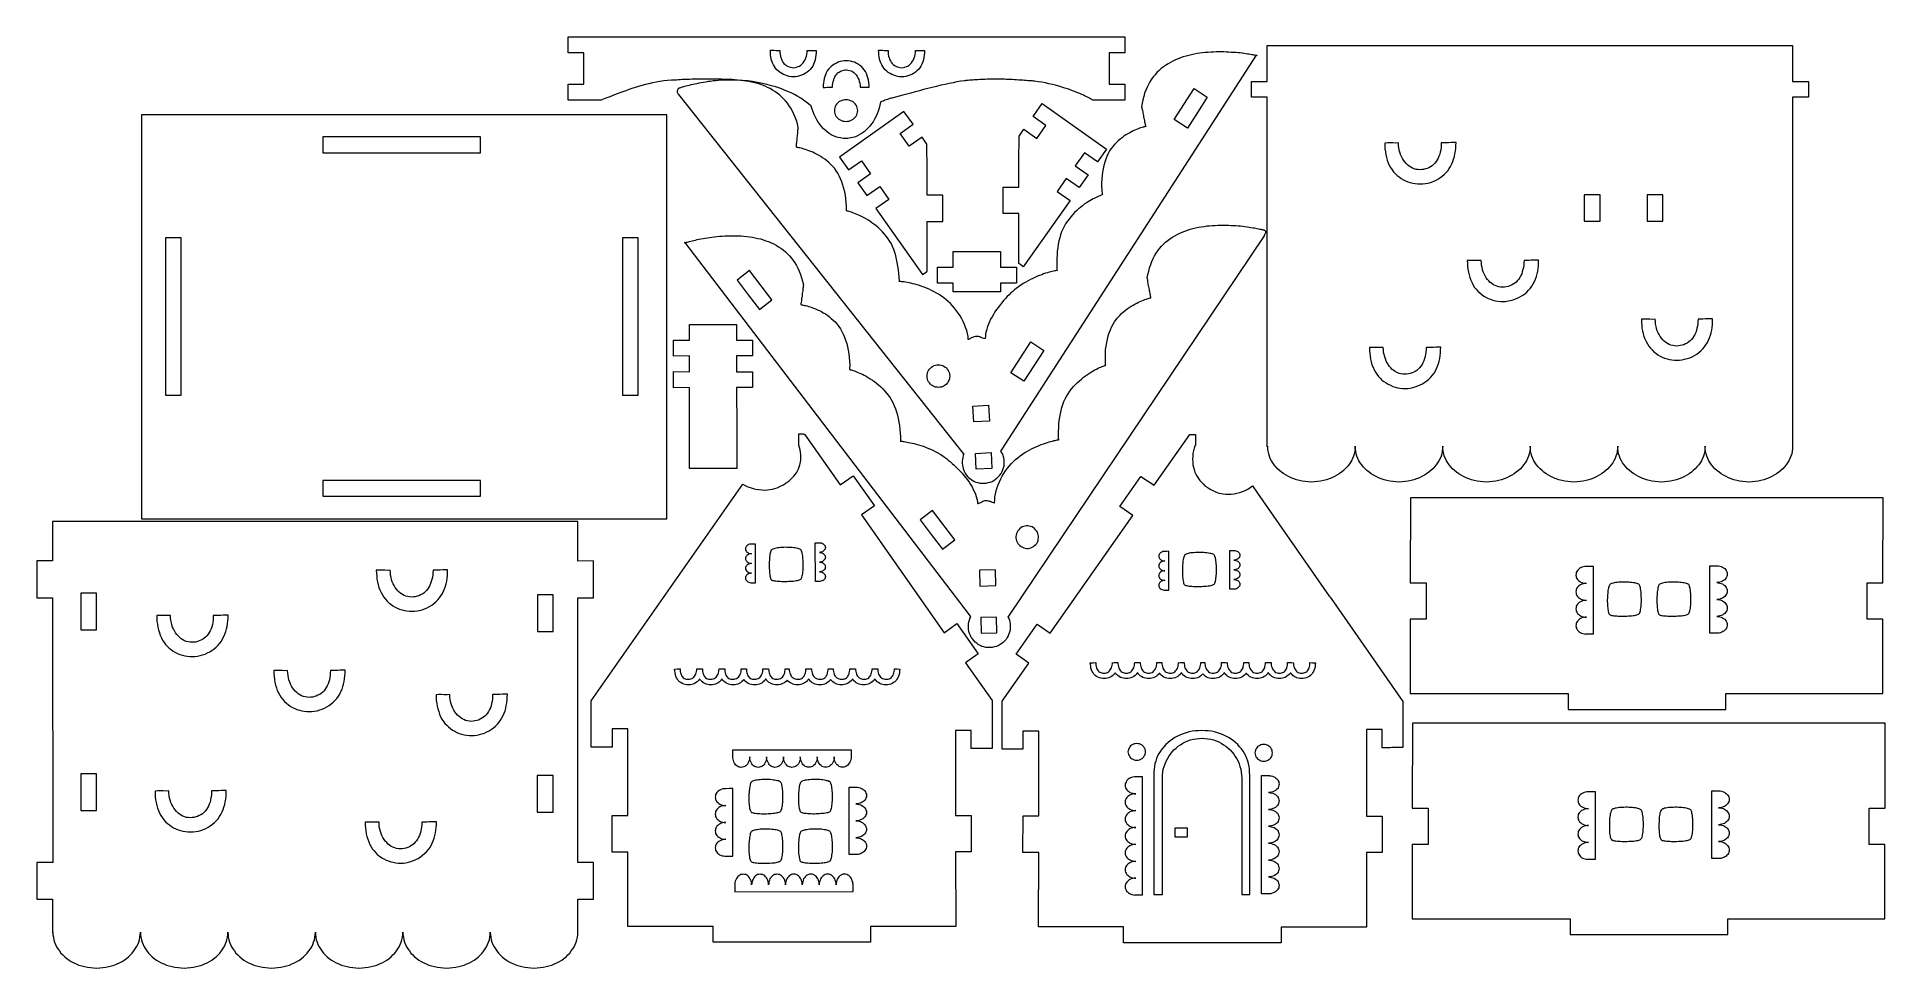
# Model space of a CAD drawing. Header units: centimetres. Extents: x -35.5 to 35.5, y -17.9 to 17.9.
import ezdxf

# ---------------------------------------------------------------- set-up
doc = ezdxf.new("R2010")
doc.units = ezdxf.units.CM
doc.header["$MEASUREMENT"] = 0
doc.layers.add('layer 1', color=7, linetype='Continuous')

msp = doc.modelspace()

# ---------------------------------------------------------------- linework, layer by layer
at = {"layer": 'layer 1', "color": 250, "lineweight": 9}
for points, knots in [([(-8.38739, 16.2), (-8.38739, 16.2), (-8.19078, 16.17983), (-8.19078, 16.17983), (-8.19078, 16.17983), (-8.19078, 16.17983), (-7.99916, 16.15462), (-7.99916, 16.15462), (-7.99916, 16.15462), (-7.99916, 16.15462), (-7.80756, 16.11933), (-7.80756, 16.11933), (-7.80756, 16.11933), (-7.80756, 16.11933), (-7.62605, 16.08404), (-7.62605, 16.08404), (-7.62605, 16.08404), (-7.62605, 16.08404), (-7.44958, 16.0437), (-7.44958, 16.0437), (-7.44958, 16.0437), (-7.44958, 16.0437), (-7.27815, 15.99832), (-7.27815, 15.99832), (-7.27815, 15.99832), (-7.27815, 15.99832), (-7.11176, 15.95294), (-7.11176, 15.95294), (-7.11176, 15.95294), (-7.11176, 15.95294), (-6.95546, 15.89748), (-6.95546, 15.89748), (-6.95546, 15.89748), (-6.95546, 15.89748), (-6.8042, 15.84202), (-6.8042, 15.84202), (-6.8042, 15.84202), (-6.8042, 15.84202), (-6.65798, 15.78152), (-6.65798, 15.78152), (-6.65798, 15.78152), (-6.65798, 15.78152), (-6.51683, 15.72101), (-6.51683, 15.72101), (-6.51683, 15.72101), (-6.51683, 15.72101), (-6.39076, 15.65546), (-6.39076, 15.65546), (-6.39076, 15.65546), (-6.39076, 15.65546), (-6.26471, 15.58488), (-6.26471, 15.58488), (-6.26471, 15.58488), (-6.26471, 15.58488), (-6.14874, 15.51429), (-6.14874, 15.51429), (-6.14874, 15.51429), (-6.14874, 15.51429), (-6.04286, 15.4437), (-6.04286, 15.4437), (-6.04286, 15.4437), (-6.04286, 15.4437), (-5.94706, 15.36805), (-5.94706, 15.36805), (-5.94706, 15.36805), (-5.94706, 15.36805), (-5.94706, 15.36805), (-5.94706, 15.36805), (-5.94706, 15.36805), (-5.94706, 15.36805), (-5.8563, 15.29748), (-5.8563, 15.29748), (-5.8563, 15.29748), (-5.8563, 15.29748), (-5.7605, 15.23194), (-5.7605, 15.23194), (-5.7605, 15.23194), (-5.7605, 15.23194), (-5.7605, 15.23194), (-5.7605, 15.23194), (-5.7605, 15.23194), (-5.7605, 15.23194), (-5.75546, 15.22185), (-5.75546, 15.22185), (-5.75546, 15.22185), (-5.75546, 15.22185), (-5.75042, 15.21681), (-5.75042, 15.21681), (-5.75042, 15.21681), (-5.75042, 15.21681), (-5.75042, 15.21681), (-5.75042, 15.21681), (-5.75042, 15.21681), (-5.75042, 15.21681), (-5.72017, 15.10084), (-5.72017, 15.10084), (-5.72017, 15.10084), (-5.72017, 15.10084), (-5.67983, 14.99496), (-5.67983, 14.99496), (-5.67983, 14.99496), (-5.67983, 14.99496), (-5.63952, 14.88908), (-5.63952, 14.88908), (-5.63952, 14.88908), (-5.63952, 14.88908), (-5.58908, 14.78824), (-5.58908, 14.78824), (-5.58908, 14.78824), (-5.58908, 14.78824), (-5.53866, 14.69244), (-5.53866, 14.69244), (-5.53866, 14.69244), (-5.53866, 14.69244), (-5.48319, 14.60168), (-5.48319, 14.60168), (-5.48319, 14.60168), (-5.48319, 14.60168), (-5.42269, 14.51597), (-5.42269, 14.51597), (-5.42269, 14.51597), (-5.42269, 14.51597), (-5.35714, 14.4353), (-5.35714, 14.4353), (-5.35714, 14.4353), (-5.35714, 14.4353), (-5.28655, 14.35967), (-5.28655, 14.35967), (-5.28655, 14.35967), (-5.28655, 14.35967), (-5.21597, 14.28908), (-5.21597, 14.28908), (-5.21597, 14.28908), (-5.21597, 14.28908), (-5.14034, 14.22857), (-5.14034, 14.22857), (-5.14034, 14.22857), (-5.14034, 14.22857), (-5.05966, 14.16807), (-5.05966, 14.16807), (-5.05966, 14.16807), (-5.05966, 14.16807), (-4.97899, 14.11765), (-4.97899, 14.11765), (-4.97899, 14.11765), (-4.97899, 14.11765), (-4.89328, 14.07731), (-4.89328, 14.07731), (-4.89328, 14.07731), (-4.89328, 14.07731), (-4.80756, 14.04202), (-4.80756, 14.04202), (-4.80756, 14.04202), (-4.80756, 14.04202), (-4.71681, 14.01177), (-4.71681, 14.01177), (-4.71681, 14.01177), (-4.71681, 14.01177), (-4.62605, 13.9916), (-4.62605, 13.9916), (-4.62605, 13.9916), (-4.62605, 13.9916), (-4.53025, 13.97647), (-4.53025, 13.97647), (-4.53025, 13.97647), (-4.53025, 13.97647), (-4.43447, 13.97143), (-4.43447, 13.97143), (-4.43447, 13.97143), (-4.43447, 13.97143), (-4.43447, 13.97143), (-4.43447, 13.97143), (-4.43447, 13.97143), (-4.43447, 13.97143), (-4.43447, 13.97143), (-4.43447, 13.97143), (-4.43447, 13.97143), (-4.43447, 13.97143), (-4.33866, 13.97647), (-4.33866, 13.97647), (-4.33866, 13.97647), (-4.33866, 13.97647), (-4.24286, 13.9916), (-4.24286, 13.9916), (-4.24286, 13.9916), (-4.24286, 13.9916), (-4.14706, 14.01177), (-4.14706, 14.01177), (-4.14706, 14.01177), (-4.14706, 14.01177), (-4.0563, 14.04202), (-4.0563, 14.04202), (-4.0563, 14.04202), (-4.0563, 14.04202), (-3.97059, 14.07731), (-3.97059, 14.07731), (-3.97059, 14.07731), (-3.97059, 14.07731), (-3.88487, 14.12269), (-3.88487, 14.12269), (-3.88487, 14.12269), (-3.88487, 14.12269), (-3.79916, 14.17311), (-3.79916, 14.17311), (-3.79916, 14.17311), (-3.79916, 14.17311), (-3.71851, 14.23362), (-3.71851, 14.23362), (-3.71851, 14.23362), (-3.71851, 14.23362), (-3.64286, 14.29916), (-3.64286, 14.29916), (-3.64286, 14.29916), (-3.64286, 14.29916), (-3.57227, 14.36975), (-3.57227, 14.36975), (-3.57227, 14.36975), (-3.57227, 14.36975), (-3.50168, 14.44536), (-3.50168, 14.44536), (-3.50168, 14.44536), (-3.50168, 14.44536), (-3.43613, 14.53109), (-3.43613, 14.53109), (-3.43613, 14.53109), (-3.43613, 14.53109), (-3.37563, 14.61681), (-3.37563, 14.61681), (-3.37563, 14.61681), (-3.37563, 14.61681), (-3.32017, 14.71261), (-3.32017, 14.71261), (-3.32017, 14.71261), (-3.32017, 14.71261), (-3.26471, 14.80841), (-3.26471, 14.80841), (-3.26471, 14.80841), (-3.26471, 14.80841), (-3.21933, 14.91429), (-3.21933, 14.91429), (-3.21933, 14.91429), (-3.21933, 14.91429), (-3.17899, 15.02017), (-3.17899, 15.02017), (-3.17899, 15.02017), (-3.17899, 15.02017), (-3.1437, 15.1311), (-3.1437, 15.1311), (-3.1437, 15.1311), (-3.1437, 15.1311), (-3.11345, 15.24704), (-3.11345, 15.24704), (-3.11345, 15.24704), (-3.11345, 15.24704), (-3.08824, 15.36303), (-3.08824, 15.36303), (-3.08824, 15.36303), (-3.08824, 15.36303), (-3.08824, 15.36303), (-3.08824, 15.36303), (-3.08824, 15.36303), (-3.08824, 15.36303), (-3.07817, 15.36805), (-3.07817, 15.36805), (-3.07817, 15.36805), (-3.07817, 15.36805), (-3.07313, 15.37311), (-3.07313, 15.37311), (-3.07313, 15.37311), (-3.07313, 15.37311), (-3.07313, 15.37311), (-3.07313, 15.37311), (-3.07313, 15.37311), (-3.07313, 15.37311), (-3.04286, 15.38824), (-3.04286, 15.38824), (-3.04286, 15.38824), (-3.04286, 15.38824), (-3.00756, 15.40336), (-3.00756, 15.40336), (-3.00756, 15.40336), (-3.00756, 15.40336), (-2.96723, 15.42353), (-2.96723, 15.42353), (-2.96723, 15.42353), (-2.96723, 15.42353), (-2.92185, 15.43866), (-2.92185, 15.43866), (-2.92185, 15.43866), (-2.92185, 15.43866), (-2.87143, 15.45883), (-2.87143, 15.45883), (-2.87143, 15.45883), (-2.87143, 15.45883), (-2.82605, 15.47395), (-2.82605, 15.47395), (-2.82605, 15.47395), (-2.82605, 15.47395), (-2.77563, 15.48908), (-2.77563, 15.48908), (-2.77563, 15.48908), (-2.77563, 15.48908), (-2.73025, 15.5042), (-2.73025, 15.5042), (-2.73025, 15.5042), (-2.73025, 15.5042), (-2.68992, 15.51429), (-2.68992, 15.51429), (-2.68992, 15.51429), (-2.68992, 15.51429), (-2.65462, 15.52437), (-2.65462, 15.52437), (-2.65462, 15.52437), (-2.65462, 15.52437), (-2.65462, 15.52437), (-2.65462, 15.52437), (-2.65462, 15.52437), (-2.65462, 15.52437), (-2.65462, 15.52437), (-2.65462, 15.52437), (-2.65462, 15.52437), (-2.65462, 15.52437), (-2.51849, 15.55967), (-2.51849, 15.55967), (-2.51849, 15.55967), (-2.51849, 15.55967), (-2.37731, 15.59496), (-2.37731, 15.59496), (-2.37731, 15.59496), (-2.37731, 15.59496), (-2.23109, 15.6353), (-2.23109, 15.6353), (-2.23109, 15.6353), (-2.23109, 15.6353), (-2.07983, 15.67563), (-2.07983, 15.67563), (-2.07983, 15.67563), (-2.07983, 15.67563), (-1.92353, 15.71597), (-1.92353, 15.71597), (-1.92353, 15.71597), (-1.92353, 15.71597), (-1.76218, 15.76135), (-1.76218, 15.76135), (-1.76218, 15.76135), (-1.76218, 15.76135), (-1.5958, 15.80168), (-1.5958, 15.80168), (-1.5958, 15.80168), (-1.5958, 15.80168), (-1.43445, 15.84704), (-1.43445, 15.84704), (-1.43445, 15.84704), (-1.43445, 15.84704), (-1.26807, 15.88738), (-1.26807, 15.88738), (-1.26807, 15.88738), (-1.26807, 15.88738), (-1.10168, 15.93278), (-1.10168, 15.93278), (-1.10168, 15.93278), (-1.10168, 15.93278), (-0.93529, 15.97311), (-0.93529, 15.97311), (-0.93529, 15.97311), (-0.93529, 15.97311), (-0.77395, 16.01345), (-0.77395, 16.01345), (-0.77395, 16.01345), (-0.77395, 16.01345), (-0.6126, 16.04874), (-0.6126, 16.04874), (-0.6126, 16.04874), (-0.6126, 16.04874), (-0.4563, 16.08404), (-0.4563, 16.08404), (-0.4563, 16.08404), (-0.4563, 16.08404), (-0.3, 16.11429), (-0.3, 16.11429), (-0.3, 16.11429), (-0.3, 16.11429), (-0.15378, 16.14454), (-0.15378, 16.14454), (-0.15378, 16.14454), (-0.15378, 16.14454), (-0.00756, 16.16975), (-0.00756, 16.16975), (-0.00756, 16.16975), (-0.00756, 16.16975), (0.12857, 16.18992), (0.12857, 16.18992), (0.12857, 16.18992), (0.12857, 16.18992), (0.12857, 16.18992), (0.12857, 16.18992), (0.12857, 16.18992), (0.12857, 16.18992), (0.15378, 16.18992), (0.15378, 16.18992), (0.15378, 16.18992), (0.15378, 16.18992), (0.18403, 16.19496), (0.18403, 16.19496), (0.18403, 16.19496), (0.18403, 16.19496), (0.22435, 16.2), (0.22435, 16.2), (0.22435, 16.2), (0.22435, 16.2), (0.27479, 16.2), (0.27479, 16.2), (0.27479, 16.2), (0.27479, 16.2), (0.32521, 16.20504), (0.32521, 16.20504), (0.32521, 16.20504), (0.32521, 16.20504), (0.38569, 16.21009), (0.38569, 16.21009), (0.38569, 16.21009), (0.38569, 16.21009), (0.44622, 16.21513), (0.44622, 16.21513), (0.44622, 16.21513), (0.44622, 16.21513), (0.51176, 16.22017), (0.51176, 16.22017), (0.51176, 16.22017), (0.51176, 16.22017), (0.57731, 16.22521), (0.57731, 16.22521), (0.57731, 16.22521), (0.57731, 16.22521), (0.6479, 16.22521), (0.6479, 16.22521), (0.6479, 16.22521), (0.6479, 16.22521), (0.71849, 16.23025), (0.71849, 16.23025), (0.71849, 16.23025), (0.71849, 16.23025), (0.78908, 16.2353), (0.78908, 16.2353), (0.78908, 16.2353), (0.78908, 16.2353), (0.85964, 16.24034), (0.85964, 16.24034), (0.85964, 16.24034), (0.85964, 16.24034), (0.93025, 16.24034), (0.93025, 16.24034), (0.93025, 16.24034), (0.93025, 16.24034), (1.00084, 16.24538), (1.00084, 16.24538), (1.00084, 16.24538), (1.00084, 16.24538), (1.06639, 16.25042), (1.06639, 16.25042), (1.06639, 16.25042), (1.06639, 16.25042), (1.12689, 16.25042), (1.12689, 16.25042), (1.12689, 16.25042), (1.12689, 16.25042), (1.18737, 16.25042), (1.18737, 16.25042), (1.18737, 16.25042), (1.18737, 16.25042), (1.24286, 16.25547), (1.24286, 16.25547), (1.24286, 16.25547), (1.24286, 16.25547), (1.28824, 16.25547), (1.28824, 16.25547), (1.28824, 16.25547), (1.28824, 16.25547), (1.32855, 16.25547), (1.32855, 16.25547), (1.32855, 16.25547), (1.32855, 16.25547), (1.32855, 16.25547), (1.32855, 16.25547), (1.32855, 16.25547), (1.32855, 16.25547), (1.36891, 16.25547), (1.36891, 16.25547), (1.36891, 16.25547), (1.36891, 16.25547), (1.41429, 16.25547), (1.41429, 16.25547), (1.41429, 16.25547), (1.41429, 16.25547), (1.46975, 16.25042), (1.46975, 16.25042), (1.46975, 16.25042), (1.46975, 16.25042), (1.53025, 16.25042), (1.53025, 16.25042), (1.53025, 16.25042), (1.53025, 16.25042), (1.5958, 16.25042), (1.5958, 16.25042), (1.5958, 16.25042), (1.5958, 16.25042), (1.66637, 16.24538), (1.66637, 16.24538), (1.66637, 16.24538), (1.66637, 16.24538), (1.73697, 16.24034), (1.73697, 16.24034), (1.73697, 16.24034), (1.73697, 16.24034), (1.81258, 16.24034), (1.81258, 16.24034), (1.81258, 16.24034), (1.81258, 16.24034), (1.89328, 16.2353), (1.89328, 16.2353), (1.89328, 16.2353), (1.89328, 16.2353), (1.97393, 16.23025), (1.97393, 16.23025), (1.97393, 16.23025), (1.97393, 16.23025), (2.05462, 16.22521), (2.05462, 16.22521), (2.05462, 16.22521), (2.05462, 16.22521), (2.13527, 16.22017), (2.13527, 16.22017), (2.13527, 16.22017), (2.13527, 16.22017), (2.21597, 16.21513), (2.21597, 16.21513), (2.21597, 16.21513), (2.21597, 16.21513), (2.29158, 16.21009), (2.29158, 16.21009), (2.29158, 16.21009), (2.29158, 16.21009), (2.37227, 16.20504), (2.37227, 16.20504), (2.37227, 16.20504), (2.37227, 16.20504), (2.44286, 16.2), (2.44286, 16.2), (2.44286, 16.2), (2.44286, 16.2), (2.51345, 16.19496), (2.51345, 16.19496), (2.51345, 16.19496), (2.51345, 16.19496), (2.57899, 16.18992), (2.57899, 16.18992), (2.57899, 16.18992), (2.57899, 16.18992), (2.6395, 16.18488), (2.6395, 16.18488), (2.6395, 16.18488), (2.6395, 16.18488), (2.69496, 16.18488), (2.69496, 16.18488), (2.69496, 16.18488), (2.69496, 16.18488), (2.74538, 16.17983), (2.74538, 16.17983), (2.74538, 16.17983), (2.74538, 16.17983), (2.78569, 16.17479), (2.78569, 16.17479), (2.78569, 16.17479), (2.78569, 16.17479), (2.81597, 16.16975), (2.81597, 16.16975), (2.81597, 16.16975), (2.81597, 16.16975), (2.81597, 16.16975), (2.81597, 16.16975), (2.81597, 16.16975), (2.81597, 16.16975), (2.81597, 16.16975), (2.81597, 16.16975), (2.81597, 16.16975), (2.81597, 16.16975), (2.96218, 16.14958), (2.96218, 16.14958), (2.96218, 16.14958), (2.96218, 16.14958), (3.10334, 16.12941), (3.10334, 16.12941), (3.10334, 16.12941), (3.10334, 16.12941), (3.24454, 16.1042), (3.24454, 16.1042), (3.24454, 16.1042), (3.24454, 16.1042), (3.37563, 16.07395), (3.37563, 16.07395), (3.37563, 16.07395), (3.37563, 16.07395), (3.50672, 16.0437), (3.50672, 16.0437), (3.50672, 16.0437), (3.50672, 16.0437), (3.63277, 16.01345), (3.63277, 16.01345), (3.63277, 16.01345), (3.63277, 16.01345), (3.75882, 15.97815), (3.75882, 15.97815), (3.75882, 15.97815), (3.75882, 15.97815), (3.87479, 15.94286), (3.87479, 15.94286), (3.87479, 15.94286), (3.87479, 15.94286), (3.98571, 15.90757), (3.98571, 15.90757), (3.98571, 15.90757), (3.98571, 15.90757), (4.09664, 15.87227), (4.09664, 15.87227), (4.09664, 15.87227), (4.09664, 15.87227), (4.19748, 15.83698), (4.19748, 15.83698), (4.19748, 15.83698), (4.19748, 15.83698), (4.29832, 15.80168), (4.29832, 15.80168), (4.29832, 15.80168), (4.29832, 15.80168), (4.38906, 15.76637), (4.38906, 15.76637), (4.38906, 15.76637), (4.38906, 15.76637), (4.47983, 15.7311), (4.47983, 15.7311), (4.47983, 15.7311), (4.47983, 15.7311), (4.5605, 15.6958), (4.5605, 15.6958), (4.5605, 15.6958), (4.5605, 15.6958), (4.63613, 15.66051), (4.63613, 15.66051), (4.63613, 15.66051), (4.63613, 15.66051), (4.7067, 15.63025), (4.7067, 15.63025), (4.7067, 15.63025), (4.7067, 15.63025), (4.77227, 15.6), (4.77227, 15.6), (4.77227, 15.6), (4.77227, 15.6), (4.83277, 15.56975), (4.83277, 15.56975), (4.83277, 15.56975), (4.83277, 15.56975), (4.88319, 15.54454), (4.88319, 15.54454), (4.88319, 15.54454), (4.88319, 15.54454), (4.92857, 15.51933), (4.92857, 15.51933), (4.92857, 15.51933), (4.92857, 15.51933), (4.96891, 15.49916), (4.96891, 15.49916), (4.96891, 15.49916), (4.96891, 15.49916), (4.99916, 15.48404), (4.99916, 15.48404), (4.99916, 15.48404), (4.99916, 15.48404), (5.02435, 15.46891), (5.02435, 15.46891), (5.02435, 15.46891), (5.02435, 15.46891), (5.04454, 15.45883), (5.04454, 15.45883), (5.04454, 15.45883), (5.04454, 15.45883), (5.05462, 15.45378), (5.05462, 15.45378), (5.05462, 15.45378), (5.05462, 15.45378), (5.05966, 15.44874), (5.05966, 15.44874), (5.05966, 15.44874), (5.05966, 15.44874), (5.05966, 15.44874), (5.05966, 15.44874), (5.05966, 15.44874), (5.05966, 15.44874), (5.68487, 15.44874), (5.68487, 15.44874), (5.68487, 15.44874), (5.68487, 15.44874), (6.2899, 15.44874), (6.2899, 15.44874), (6.2899, 15.44874), (6.2899, 15.44874), (6.2899, 16.05378), (6.2899, 16.05378), (6.2899, 16.05378), (6.2899, 16.05378), (5.68487, 16.05883), (5.68487, 16.05883), (5.68487, 16.05883), (5.68487, 16.05883), (5.68487, 17.26387), (5.68487, 17.26387), (5.68487, 17.26387), (5.68487, 17.26387), (6.2899, 17.26387), (6.2899, 17.26387), (6.2899, 17.26387), (6.2899, 17.26387), (6.2899, 17.86891), (6.2899, 17.86891), (6.2899, 17.86891), (6.2899, 17.86891), (5.68487, 17.86891), (5.68487, 17.86891), (5.68487, 17.86891), (5.68487, 17.86891), (2.12519, 17.86891), (2.12519, 17.86891), (2.12519, 17.86891), (2.12519, 17.86891), (2.12519, 17.86891), (2.12519, 17.86891), (2.12519, 17.86891), (2.12519, 17.86891), (1.31849, 17.86891), (1.31849, 17.86891), (1.31849, 17.86891), (1.31849, 17.86891), (0.51176, 17.86891), (0.51176, 17.86891), (0.51176, 17.86891), (0.51176, 17.86891), (-9.52185, 17.86891), (-9.52185, 17.86891), (-9.52185, 17.86891), (-9.52185, 17.86891), (-9.52185, 17.86891), (-9.52185, 17.86891), (-9.52185, 17.86891), (-9.52185, 17.86891), (-10.32857, 17.86891), (-10.32857, 17.86891), (-10.32857, 17.86891), (-10.32857, 17.86891), (-11.13529, 17.86891), (-11.13529, 17.86891), (-11.13529, 17.86891), (-11.13529, 17.86891), (-14.48319, 17.86891), (-14.48319, 17.86891), (-14.48319, 17.86891), (-14.48319, 17.86891), (-15.08823, 17.86891), (-15.08823, 17.86891), (-15.08823, 17.86891), (-15.08823, 17.86891), (-15.08823, 17.26387), (-15.08823, 17.26387), (-15.08823, 17.26387), (-15.08823, 17.26387), (-14.48319, 17.26387), (-14.48319, 17.26387), (-14.48319, 17.26387), (-14.48319, 17.26387), (-14.48319, 16.05378), (-14.48319, 16.05378), (-14.48319, 16.05378), (-14.48319, 16.05378), (-15.08823, 16.05378), (-15.08823, 16.05378), (-15.08823, 16.05378), (-15.08823, 16.05378), (-15.08823, 15.44874), (-15.08823, 15.44874), (-15.08823, 15.44874), (-15.08823, 15.44874), (-14.48319, 15.44874), (-14.48319, 15.44874), (-14.48319, 15.44874), (-14.48319, 15.44874), (-13.86807, 15.44874), (-13.86807, 15.44874), (-13.86807, 15.44874), (-13.86807, 15.44874), (-13.86807, 15.44874), (-13.86807, 15.44874), (-13.86807, 15.44874), (-13.86807, 15.44874), (-13.84286, 15.44874), (-13.84286, 15.44874), (-13.84286, 15.44874), (-13.84286, 15.44874), (-13.81765, 15.44874), (-13.81765, 15.44874), (-13.81765, 15.44874), (-13.81765, 15.44874), (-13.81765, 15.44874), (-13.81765, 15.44874), (-13.81765, 15.44874), (-13.81765, 15.44874), (-13.76218, 15.46891), (-13.76218, 15.46891), (-13.76218, 15.46891), (-13.76218, 15.46891), (-13.70168, 15.48908), (-13.70168, 15.48908), (-13.70168, 15.48908), (-13.70168, 15.48908), (-13.63615, 15.51429), (-13.63615, 15.51429), (-13.63615, 15.51429), (-13.63615, 15.51429), (-13.56052, 15.54454), (-13.56052, 15.54454), (-13.56052, 15.54454), (-13.56052, 15.54454), (-13.47985, 15.57479), (-13.47985, 15.57479), (-13.47985, 15.57479), (-13.47985, 15.57479), (-13.38907, 15.61009), (-13.38907, 15.61009), (-13.38907, 15.61009), (-13.38907, 15.61009), (-13.29832, 15.64536), (-13.29832, 15.64536), (-13.29832, 15.64536), (-13.29832, 15.64536), (-13.20252, 15.6857), (-13.20252, 15.6857), (-13.20252, 15.6857), (-13.20252, 15.6857), (-13.09664, 15.72101), (-13.09664, 15.72101), (-13.09664, 15.72101), (-13.09664, 15.72101), (-12.98571, 15.76135), (-12.98571, 15.76135), (-12.98571, 15.76135), (-12.98571, 15.76135), (-12.87479, 15.80168), (-12.87479, 15.80168), (-12.87479, 15.80168), (-12.87479, 15.80168), (-12.75884, 15.84704), (-12.75884, 15.84704), (-12.75884, 15.84704), (-12.75884, 15.84704), (-12.63781, 15.88738), (-12.63781, 15.88738), (-12.63781, 15.88738), (-12.63781, 15.88738), (-12.51176, 15.92771), (-12.51176, 15.92771), (-12.51176, 15.92771), (-12.51176, 15.92771), (-12.38571, 15.96303), (-12.38571, 15.96303), (-12.38571, 15.96303), (-12.38571, 15.96303), (-12.24958, 16.00336), (-12.24958, 16.00336), (-12.24958, 16.00336), (-12.24958, 16.00336), (-12.11851, 16.03866), (-12.11851, 16.03866), (-12.11851, 16.03866), (-12.11851, 16.03866), (-11.98235, 16.07395), (-11.98235, 16.07395), (-11.98235, 16.07395), (-11.98235, 16.07395), (-11.84118, 16.1042), (-11.84118, 16.1042), (-11.84118, 16.1042), (-11.84118, 16.1042), (-11.7, 16.13446), (-11.7, 16.13446), (-11.7, 16.13446), (-11.7, 16.13446), (-11.55884, 16.15967), (-11.55884, 16.15967), (-11.55884, 16.15967), (-11.55884, 16.15967), (-11.4126, 16.17983), (-11.4126, 16.17983), (-11.4126, 16.17983), (-11.4126, 16.17983), (-11.26639, 16.19496), (-11.26639, 16.19496), (-11.26639, 16.19496), (-11.26639, 16.19496), (-11.12017, 16.21009), (-11.12017, 16.21009), (-11.12017, 16.21009), (-11.12017, 16.21009), (-11.12017, 16.21009), (-11.12017, 16.21009), (-11.12017, 16.21009), (-11.12017, 16.21009), (-11.12017, 16.21009), (-11.12017, 16.21009), (-11.12017, 16.21009), (-11.12017, 16.21009), (-11.08487, 16.21009), (-11.08487, 16.21009), (-11.08487, 16.21009), (-11.08487, 16.21009), (-11.0395, 16.21009), (-11.0395, 16.21009), (-11.0395, 16.21009), (-11.0395, 16.21009), (-10.98403, 16.21513), (-10.98403, 16.21513), (-10.98403, 16.21513), (-10.98403, 16.21513), (-10.92353, 16.21513), (-10.92353, 16.21513), (-10.92353, 16.21513), (-10.92353, 16.21513), (-10.85798, 16.22017), (-10.85798, 16.22017), (-10.85798, 16.22017), (-10.85798, 16.22017), (-10.78235, 16.22521), (-10.78235, 16.22521), (-10.78235, 16.22521), (-10.78235, 16.22521), (-10.70168, 16.23025), (-10.70168, 16.23025), (-10.70168, 16.23025), (-10.70168, 16.23025), (-10.61092, 16.2353), (-10.61092, 16.2353), (-10.61092, 16.2353), (-10.61092, 16.2353), (-10.52019, 16.2353), (-10.52019, 16.2353), (-10.52019, 16.2353), (-10.52019, 16.2353), (-10.42437, 16.24034), (-10.42437, 16.24034), (-10.42437, 16.24034), (-10.42437, 16.24034), (-10.32353, 16.24538), (-10.32353, 16.24538), (-10.32353, 16.24538), (-10.32353, 16.24538), (-10.21765, 16.25042), (-10.21765, 16.25042), (-10.21765, 16.25042), (-10.21765, 16.25042), (-10.10672, 16.25042), (-10.10672, 16.25042), (-10.10672, 16.25042), (-10.10672, 16.25042), (-9.9958, 16.25547), (-9.9958, 16.25547), (-9.9958, 16.25547), (-9.9958, 16.25547), (-9.9958, 16.25547), (-9.9958, 16.25547), (-9.9958, 16.25547), (-9.9958, 16.25547), (-9.9958, 16.25547), (-9.9958, 16.25547), (-9.9958, 16.25547), (-9.9958, 16.25547), (-9.79918, 16.25547), (-9.79918, 16.25547), (-9.79918, 16.25547), (-9.79918, 16.25547), (-9.60252, 16.25547), (-9.60252, 16.25547), (-9.60252, 16.25547), (-9.60252, 16.25547), (-9.40086, 16.25547), (-9.40086, 16.25547), (-9.40086, 16.25547), (-9.40086, 16.25547), (-9.19412, 16.24538), (-9.19412, 16.24538), (-9.19412, 16.24538), (-9.19412, 16.24538), (-8.98739, 16.24034), (-8.98739, 16.24034), (-8.98739, 16.24034), (-8.98739, 16.24034), (-8.78571, 16.23025), (-8.78571, 16.23025), (-8.78571, 16.23025), (-8.78571, 16.23025), (-8.58403, 16.21513), (-8.58403, 16.21513), (-8.58403, 16.21513), (-8.58403, 16.21513), (-8.38739, 16.2), (-8.38739, 16.2)], [0, 0, 0, 0, 0.00393701, 0.00393701, 0.00393701, 0.00393701, 0.00787402, 0.00787402, 0.00787402, 0.00787402, 0.01181102, 0.01181102, 0.01181102, 0.01181102, 0.01574803, 0.01574803, 0.01574803, 0.01574803, 0.01968504, 0.01968504, 0.01968504, 0.01968504, 0.02362205, 0.02362205, 0.02362205, 0.02362205, 0.02755906, 0.02755906, 0.02755906, 0.02755906, 0.03149606, 0.03149606, 0.03149606, 0.03149606, 0.03543307, 0.03543307, 0.03543307, 0.03543307, 0.03937008, 0.03937008, 0.03937008, 0.03937008, 0.04330709, 0.04330709, 0.04330709, 0.04330709, 0.04724409, 0.04724409, 0.04724409, 0.04724409, 0.0511811, 0.0511811, 0.0511811, 0.0511811, 0.05511811, 0.05511811, 0.05511811, 0.05511811, 0.05905512, 0.05905512, 0.05905512, 0.05905512, 0.06299213, 0.06299213, 0.06299213, 0.06299213, 0.06692913, 0.06692913, 0.06692913, 0.06692913, 0.07086614, 0.07086614, 0.07086614, 0.07086614, 0.07480315, 0.07480315, 0.07480315, 0.07480315, 0.07874016, 0.07874016, 0.07874016, 0.07874016, 0.08267717, 0.08267717, 0.08267717, 0.08267717, 0.08661417, 0.08661417, 0.08661417, 0.08661417, 0.09055118, 0.09055118, 0.09055118, 0.09055118, 0.09448819, 0.09448819, 0.09448819, 0.09448819, 0.0984252, 0.0984252, 0.0984252, 0.0984252, 0.1023622, 0.1023622, 0.1023622, 0.1023622, 0.10629921, 0.10629921, 0.10629921, 0.10629921, 0.11023622, 0.11023622, 0.11023622, 0.11023622, 0.11417323, 0.11417323, 0.11417323, 0.11417323, 0.11811024, 0.11811024, 0.11811024, 0.11811024, 0.12204724, 0.12204724, 0.12204724, 0.12204724, 0.12598425, 0.12598425, 0.12598425, 0.12598425, 0.12992126, 0.12992126, 0.12992126, 0.12992126, 0.13385827, 0.13385827, 0.13385827, 0.13385827, 0.13779528, 0.13779528, 0.13779528, 0.13779528, 0.14173228, 0.14173228, 0.14173228, 0.14173228, 0.14566929, 0.14566929, 0.14566929, 0.14566929, 0.1496063, 0.1496063, 0.1496063, 0.1496063, 0.15354331, 0.15354331, 0.15354331, 0.15354331, 0.15748031, 0.15748031, 0.15748031, 0.15748031, 0.16141732, 0.16141732, 0.16141732, 0.16141732, 0.16535433, 0.16535433, 0.16535433, 0.16535433, 0.16929134, 0.16929134, 0.16929134, 0.16929134, 0.17322835, 0.17322835, 0.17322835, 0.17322835, 0.17716535, 0.17716535, 0.17716535, 0.17716535, 0.18110236, 0.18110236, 0.18110236, 0.18110236, 0.18503937, 0.18503937, 0.18503937, 0.18503937, 0.18897638, 0.18897638, 0.18897638, 0.18897638, 0.19291339, 0.19291339, 0.19291339, 0.19291339, 0.19685039, 0.19685039, 0.19685039, 0.19685039, 0.2007874, 0.2007874, 0.2007874, 0.2007874, 0.20472441, 0.20472441, 0.20472441, 0.20472441, 0.20866142, 0.20866142, 0.20866142, 0.20866142, 0.21259843, 0.21259843, 0.21259843, 0.21259843, 0.21653543, 0.21653543, 0.21653543, 0.21653543, 0.22047244, 0.22047244, 0.22047244, 0.22047244, 0.22440945, 0.22440945, 0.22440945, 0.22440945, 0.22834646, 0.22834646, 0.22834646, 0.22834646, 0.23228346, 0.23228346, 0.23228346, 0.23228346, 0.23622047, 0.23622047, 0.23622047, 0.23622047, 0.24015748, 0.24015748, 0.24015748, 0.24015748, 0.24409449, 0.24409449, 0.24409449, 0.24409449, 0.2480315, 0.2480315, 0.2480315, 0.2480315, 0.2519685, 0.2519685, 0.2519685, 0.2519685, 0.25590551, 0.25590551, 0.25590551, 0.25590551, 0.25984252, 0.25984252, 0.25984252, 0.25984252, 0.26377953, 0.26377953, 0.26377953, 0.26377953, 0.26771654, 0.26771654, 0.26771654, 0.26771654, 0.27165354, 0.27165354, 0.27165354, 0.27165354, 0.27559055, 0.27559055, 0.27559055, 0.27559055, 0.27952756, 0.27952756, 0.27952756, 0.27952756, 0.28346457, 0.28346457, 0.28346457, 0.28346457, 0.28740157, 0.28740157, 0.28740157, 0.28740157, 0.29133858, 0.29133858, 0.29133858, 0.29133858, 0.29527559, 0.29527559, 0.29527559, 0.29527559, 0.2992126, 0.2992126, 0.2992126, 0.2992126, 0.30314961, 0.30314961, 0.30314961, 0.30314961, 0.30708661, 0.30708661, 0.30708661, 0.30708661, 0.31102362, 0.31102362, 0.31102362, 0.31102362, 0.31496063, 0.31496063, 0.31496063, 0.31496063, 0.31889764, 0.31889764, 0.31889764, 0.31889764, 0.32283465, 0.32283465, 0.32283465, 0.32283465, 0.32677165, 0.32677165, 0.32677165, 0.32677165, 0.33070866, 0.33070866, 0.33070866, 0.33070866, 0.33464567, 0.33464567, 0.33464567, 0.33464567, 0.33858268, 0.33858268, 0.33858268, 0.33858268, 0.34251969, 0.34251969, 0.34251969, 0.34251969, 0.34645669, 0.34645669, 0.34645669, 0.34645669, 0.3503937, 0.3503937, 0.3503937, 0.3503937, 0.35433071, 0.35433071, 0.35433071, 0.35433071, 0.35826772, 0.35826772, 0.35826772, 0.35826772, 0.36220472, 0.36220472, 0.36220472, 0.36220472, 0.36614173, 0.36614173, 0.36614173, 0.36614173, 0.37007874, 0.37007874, 0.37007874, 0.37007874, 0.37401575, 0.37401575, 0.37401575, 0.37401575, 0.37795276, 0.37795276, 0.37795276, 0.37795276, 0.38188976, 0.38188976, 0.38188976, 0.38188976, 0.38582677, 0.38582677, 0.38582677, 0.38582677, 0.38976378, 0.38976378, 0.38976378, 0.38976378, 0.39370079, 0.39370079, 0.39370079, 0.39370079, 0.3976378, 0.3976378, 0.3976378, 0.3976378, 0.4015748, 0.4015748, 0.4015748, 0.4015748, 0.40551181, 0.40551181, 0.40551181, 0.40551181, 0.40944882, 0.40944882, 0.40944882, 0.40944882, 0.41338583, 0.41338583, 0.41338583, 0.41338583, 0.41732283, 0.41732283, 0.41732283, 0.41732283, 0.42125984, 0.42125984, 0.42125984, 0.42125984, 0.42519685, 0.42519685, 0.42519685, 0.42519685, 0.42913386, 0.42913386, 0.42913386, 0.42913386, 0.43307087, 0.43307087, 0.43307087, 0.43307087, 0.43700787, 0.43700787, 0.43700787, 0.43700787, 0.44094488, 0.44094488, 0.44094488, 0.44094488, 0.44488189, 0.44488189, 0.44488189, 0.44488189, 0.4488189, 0.4488189, 0.4488189, 0.4488189, 0.45275591, 0.45275591, 0.45275591, 0.45275591, 0.45669291, 0.45669291, 0.45669291, 0.45669291, 0.46062992, 0.46062992, 0.46062992, 0.46062992, 0.46456693, 0.46456693, 0.46456693, 0.46456693, 0.46850394, 0.46850394, 0.46850394, 0.46850394, 0.47244094, 0.47244094, 0.47244094, 0.47244094, 0.47637795, 0.47637795, 0.47637795, 0.47637795, 0.48031496, 0.48031496, 0.48031496, 0.48031496, 0.48425197, 0.48425197, 0.48425197, 0.48425197, 0.48818898, 0.48818898, 0.48818898, 0.48818898, 0.49212598, 0.49212598, 0.49212598, 0.49212598, 0.49606299, 0.49606299, 0.49606299, 0.49606299, 0.5, 0.5, 0.5, 0.5, 0.50393701, 0.50393701, 0.50393701, 0.50393701, 0.50787402, 0.50787402, 0.50787402, 0.50787402, 0.51181102, 0.51181102, 0.51181102, 0.51181102, 0.51574803, 0.51574803, 0.51574803, 0.51574803, 0.51968504, 0.51968504, 0.51968504, 0.51968504, 0.52362205, 0.52362205, 0.52362205, 0.52362205, 0.52755906, 0.52755906, 0.52755906, 0.52755906, 0.53149606, 0.53149606, 0.53149606, 0.53149606, 0.53543307, 0.53543307, 0.53543307, 0.53543307, 0.53937008, 0.53937008, 0.53937008, 0.53937008, 0.54330709, 0.54330709, 0.54330709, 0.54330709, 0.54724409, 0.54724409, 0.54724409, 0.54724409, 0.5511811, 0.5511811, 0.5511811, 0.5511811, 0.55511811, 0.55511811, 0.55511811, 0.55511811, 0.55905512, 0.55905512, 0.55905512, 0.55905512, 0.56299213, 0.56299213, 0.56299213, 0.56299213, 0.56692913, 0.56692913, 0.56692913, 0.56692913, 0.57086614, 0.57086614, 0.57086614, 0.57086614, 0.57480315, 0.57480315, 0.57480315, 0.57480315, 0.57874016, 0.57874016, 0.57874016, 0.57874016, 0.58267717, 0.58267717, 0.58267717, 0.58267717, 0.58661417, 0.58661417, 0.58661417, 0.58661417, 0.59055118, 0.59055118, 0.59055118, 0.59055118, 0.59448819, 0.59448819, 0.59448819, 0.59448819, 0.5984252, 0.5984252, 0.5984252, 0.5984252, 0.6023622, 0.6023622, 0.6023622, 0.6023622, 0.60629921, 0.60629921, 0.60629921, 0.60629921, 0.61023622, 0.61023622, 0.61023622, 0.61023622, 0.61417323, 0.61417323, 0.61417323, 0.61417323, 0.61811024, 0.61811024, 0.61811024, 0.61811024, 0.62204724, 0.62204724, 0.62204724, 0.62204724, 0.62598425, 0.62598425, 0.62598425, 0.62598425, 0.62992126, 0.62992126, 0.62992126, 0.62992126, 0.63385827, 0.63385827, 0.63385827, 0.63385827, 0.63779528, 0.63779528, 0.63779528, 0.63779528, 0.64173228, 0.64173228, 0.64173228, 0.64173228, 0.64566929, 0.64566929, 0.64566929, 0.64566929, 0.6496063, 0.6496063, 0.6496063, 0.6496063, 0.65354331, 0.65354331, 0.65354331, 0.65354331, 0.65748031, 0.65748031, 0.65748031, 0.65748031, 0.66141732, 0.66141732, 0.66141732, 0.66141732, 0.66535433, 0.66535433, 0.66535433, 0.66535433, 0.66929134, 0.66929134, 0.66929134, 0.66929134, 0.67322835, 0.67322835, 0.67322835, 0.67322835, 0.67716535, 0.67716535, 0.67716535, 0.67716535, 0.68110236, 0.68110236, 0.68110236, 0.68110236, 0.68503937, 0.68503937, 0.68503937, 0.68503937, 0.68897638, 0.68897638, 0.68897638, 0.68897638, 0.69291339, 0.69291339, 0.69291339, 0.69291339, 0.69685039, 0.69685039, 0.69685039, 0.69685039, 0.7007874, 0.7007874, 0.7007874, 0.7007874, 0.70472441, 0.70472441, 0.70472441, 0.70472441, 0.70866142, 0.70866142, 0.70866142, 0.70866142, 0.71259843, 0.71259843, 0.71259843, 0.71259843, 0.71653543, 0.71653543, 0.71653543, 0.71653543, 0.72047244, 0.72047244, 0.72047244, 0.72047244, 0.72440945, 0.72440945, 0.72440945, 0.72440945, 0.72834646, 0.72834646, 0.72834646, 0.72834646, 0.73228346, 0.73228346, 0.73228346, 0.73228346, 0.73622047, 0.73622047, 0.73622047, 0.73622047, 0.74015748, 0.74015748, 0.74015748, 0.74015748, 0.74409449, 0.74409449, 0.74409449, 0.74409449, 0.7480315, 0.7480315, 0.7480315, 0.7480315, 0.7519685, 0.7519685, 0.7519685, 0.7519685, 0.75590551, 0.75590551, 0.75590551, 0.75590551, 0.75984252, 0.75984252, 0.75984252, 0.75984252, 0.76377953, 0.76377953, 0.76377953, 0.76377953, 0.76771654, 0.76771654, 0.76771654, 0.76771654, 0.77165354, 0.77165354, 0.77165354, 0.77165354, 0.77559055, 0.77559055, 0.77559055, 0.77559055, 0.77952756, 0.77952756, 0.77952756, 0.77952756, 0.78346457, 0.78346457, 0.78346457, 0.78346457, 0.78740157, 0.78740157, 0.78740157, 0.78740157, 0.79133858, 0.79133858, 0.79133858, 0.79133858, 0.79527559, 0.79527559, 0.79527559, 0.79527559, 0.7992126, 0.7992126, 0.7992126, 0.7992126, 0.80314961, 0.80314961, 0.80314961, 0.80314961, 0.80708661, 0.80708661, 0.80708661, 0.80708661, 0.81102362, 0.81102362, 0.81102362, 0.81102362, 0.81496063, 0.81496063, 0.81496063, 0.81496063, 0.81889764, 0.81889764, 0.81889764, 0.81889764, 0.82283465, 0.82283465, 0.82283465, 0.82283465, 0.82677165, 0.82677165, 0.82677165, 0.82677165, 0.83070866, 0.83070866, 0.83070866, 0.83070866, 0.83464567, 0.83464567, 0.83464567, 0.83464567, 0.83858268, 0.83858268, 0.83858268, 0.83858268, 0.84251969, 0.84251969, 0.84251969, 0.84251969, 0.84645669, 0.84645669, 0.84645669, 0.84645669, 0.8503937, 0.8503937, 0.8503937, 0.8503937, 0.85433071, 0.85433071, 0.85433071, 0.85433071, 0.85826772, 0.85826772, 0.85826772, 0.85826772, 0.86220472, 0.86220472, 0.86220472, 0.86220472, 0.86614173, 0.86614173, 0.86614173, 0.86614173, 0.87007874, 0.87007874, 0.87007874, 0.87007874, 0.87401575, 0.87401575, 0.87401575, 0.87401575, 0.87795276, 0.87795276, 0.87795276, 0.87795276, 0.88188976, 0.88188976, 0.88188976, 0.88188976, 0.88582677, 0.88582677, 0.88582677, 0.88582677, 0.88976378, 0.88976378, 0.88976378, 0.88976378, 0.89370079, 0.89370079, 0.89370079, 0.89370079, 0.8976378, 0.8976378, 0.8976378, 0.8976378, 0.9015748, 0.9015748, 0.9015748, 0.9015748, 0.90551181, 0.90551181, 0.90551181, 0.90551181, 0.90944882, 0.90944882, 0.90944882, 0.90944882, 0.91338583, 0.91338583, 0.91338583, 0.91338583, 0.91732283, 0.91732283, 0.91732283, 0.91732283, 0.92125984, 0.92125984, 0.92125984, 0.92125984, 0.92519685, 0.92519685, 0.92519685, 0.92519685, 0.92913386, 0.92913386, 0.92913386, 0.92913386, 0.93307087, 0.93307087, 0.93307087, 0.93307087, 0.93700787, 0.93700787, 0.93700787, 0.93700787, 0.94094488, 0.94094488, 0.94094488, 0.94094488, 0.94488189, 0.94488189, 0.94488189, 0.94488189, 0.9488189, 0.9488189, 0.9488189, 0.9488189, 0.95275591, 0.95275591, 0.95275591, 0.95275591, 0.95669291, 0.95669291, 0.95669291, 0.95669291, 0.96062992, 0.96062992, 0.96062992, 0.96062992, 0.96456693, 0.96456693, 0.96456693, 0.96456693, 0.96850394, 0.96850394, 0.96850394, 0.96850394, 0.97244094, 0.97244094, 0.97244094, 0.97244094, 0.97637795, 0.97637795, 0.97637795, 0.97637795, 0.98031496, 0.98031496, 0.98031496, 0.98031496, 0.98425197, 0.98425197, 0.98425197, 0.98425197, 0.98818898, 0.98818898, 0.98818898, 0.98818898, 0.99212598, 0.99212598, 0.99212598, 0.99212598, 1, 1, 1, 1]), ([(-10.85294, 15.89244), (-10.85294, 15.89244), (-10.8479, 15.89244), (-10.8479, 15.89244), (-10.8479, 15.89244), (-10.8479, 15.89244), (-10.83783, 15.89748), (-10.83783, 15.89748), (-10.83783, 15.89748), (-10.83783, 15.89748), (-10.82269, 15.90252), (-10.82269, 15.90252), (-10.82269, 15.90252), (-10.82269, 15.90252), (-10.80252, 15.90757), (-10.80252, 15.90757), (-10.80252, 15.90757), (-10.80252, 15.90757), (-10.77227, 15.91765), (-10.77227, 15.91765), (-10.77227, 15.91765), (-10.77227, 15.91765), (-10.74202, 15.92771), (-10.74202, 15.92771), (-10.74202, 15.92771), (-10.74202, 15.92771), (-10.70168, 15.93782), (-10.70168, 15.93782), (-10.70168, 15.93782), (-10.70168, 15.93782), (-10.6563, 15.95294), (-10.6563, 15.95294), (-10.6563, 15.95294), (-10.6563, 15.95294), (-10.61092, 15.96303), (-10.61092, 15.96303), (-10.61092, 15.96303), (-10.61092, 15.96303), (-10.55546, 15.97815), (-10.55546, 15.97815), (-10.55546, 15.97815), (-10.55546, 15.97815), (-10.49496, 15.99328), (-10.49496, 15.99328), (-10.49496, 15.99328), (-10.49496, 15.99328), (-10.43447, 16.00839), (-10.43447, 16.00839), (-10.43447, 16.00839), (-10.43447, 16.00839), (-10.36891, 16.02857), (-10.36891, 16.02857), (-10.36891, 16.02857), (-10.36891, 16.02857), (-10.29832, 16.0437), (-10.29832, 16.0437), (-10.29832, 16.0437), (-10.29832, 16.0437), (-10.22269, 16.05883), (-10.22269, 16.05883), (-10.22269, 16.05883), (-10.22269, 16.05883), (-10.14202, 16.07395), (-10.14202, 16.07395), (-10.14202, 16.07395), (-10.14202, 16.07395), (-10.06134, 16.09412), (-10.06134, 16.09412), (-10.06134, 16.09412), (-10.06134, 16.09412), (-9.98067, 16.10925), (-9.98067, 16.10925), (-9.98067, 16.10925), (-9.98067, 16.10925), (-9.88992, 16.12437), (-9.88992, 16.12437), (-9.88992, 16.12437), (-9.88992, 16.12437), (-9.79918, 16.1395), (-9.79918, 16.1395), (-9.79918, 16.1395), (-9.79918, 16.1395), (-9.7084, 16.15462), (-9.7084, 16.15462), (-9.7084, 16.15462), (-9.7084, 16.15462), (-9.6126, 16.16471), (-9.6126, 16.16471), (-9.6126, 16.16471), (-9.6126, 16.16471), (-9.51681, 16.17983), (-9.51681, 16.17983), (-9.51681, 16.17983), (-9.51681, 16.17983), (-9.41597, 16.18992), (-9.41597, 16.18992), (-9.41597, 16.18992), (-9.41597, 16.18992), (-9.31515, 16.19496), (-9.31515, 16.19496), (-9.31515, 16.19496), (-9.31515, 16.19496), (-9.20924, 16.20504), (-9.20924, 16.20504), (-9.20924, 16.20504), (-9.20924, 16.20504), (-9.1084, 16.21009), (-9.1084, 16.21009), (-9.1084, 16.21009), (-9.1084, 16.21009), (-9.00252, 16.21513), (-9.00252, 16.21513), (-9.00252, 16.21513), (-9.00252, 16.21513), (-8.89664, 16.21513), (-8.89664, 16.21513), (-8.89664, 16.21513), (-8.89664, 16.21513), (-8.79076, 16.21513), (-8.79076, 16.21513), (-8.79076, 16.21513), (-8.79076, 16.21513), (-8.67985, 16.21009), (-8.67985, 16.21009), (-8.67985, 16.21009), (-8.67985, 16.21009), (-8.57395, 16.20504), (-8.57395, 16.20504), (-8.57395, 16.20504), (-8.57395, 16.20504), (-8.46807, 16.2), (-8.46807, 16.2), (-8.46807, 16.2), (-8.46807, 16.2), (-8.35716, 16.18992), (-8.35716, 16.18992), (-8.35716, 16.18992), (-8.35716, 16.18992), (-8.25126, 16.17479), (-8.25126, 16.17479), (-8.25126, 16.17479), (-8.25126, 16.17479), (-8.14538, 16.15462), (-8.14538, 16.15462), (-8.14538, 16.15462), (-8.14538, 16.15462), (-8.03952, 16.13446), (-8.03952, 16.13446), (-8.03952, 16.13446), (-8.03952, 16.13446), (-7.93361, 16.11429), (-7.93361, 16.11429), (-7.93361, 16.11429), (-7.93361, 16.11429), (-7.82773, 16.08404), (-7.82773, 16.08404), (-7.82773, 16.08404), (-7.82773, 16.08404), (-7.72689, 16.05378), (-7.72689, 16.05378), (-7.72689, 16.05378), (-7.72689, 16.05378), (-7.62101, 16.01849), (-7.62101, 16.01849), (-7.62101, 16.01849), (-7.62101, 16.01849), (-7.52521, 15.97815), (-7.52521, 15.97815), (-7.52521, 15.97815), (-7.52521, 15.97815), (-7.42437, 15.93278), (-7.42437, 15.93278), (-7.42437, 15.93278), (-7.42437, 15.93278), (-7.32857, 15.88738), (-7.32857, 15.88738), (-7.32857, 15.88738), (-7.32857, 15.88738), (-7.23783, 15.83194), (-7.23783, 15.83194), (-7.23783, 15.83194), (-7.23783, 15.83194), (-7.14706, 15.77647), (-7.14706, 15.77647), (-7.14706, 15.77647), (-7.14706, 15.77647), (-7.0563, 15.71597), (-7.0563, 15.71597), (-7.0563, 15.71597), (-7.0563, 15.71597), (-6.97059, 15.64536), (-6.97059, 15.64536), (-6.97059, 15.64536), (-6.97059, 15.64536), (-6.88992, 15.57479), (-6.88992, 15.57479), (-6.88992, 15.57479), (-6.88992, 15.57479), (-6.80924, 15.49916), (-6.80924, 15.49916), (-6.80924, 15.49916), (-6.80924, 15.49916), (-6.73361, 15.41345), (-6.73361, 15.41345), (-6.73361, 15.41345), (-6.73361, 15.41345), (-6.66302, 15.32269), (-6.66302, 15.32269), (-6.66302, 15.32269), (-6.66302, 15.32269), (-6.5975, 15.23194), (-6.5975, 15.23194), (-6.5975, 15.23194), (-6.5975, 15.23194), (-6.53193, 15.1311), (-6.53193, 15.1311), (-6.53193, 15.1311), (-6.53193, 15.1311), (-6.47143, 15.02017), (-6.47143, 15.02017), (-6.47143, 15.02017), (-6.47143, 15.02017), (-6.41597, 14.90925), (-6.41597, 14.90925), (-6.41597, 14.90925), (-6.41597, 14.90925), (-6.36555, 14.78824), (-6.36555, 14.78824), (-6.36555, 14.78824), (-6.36555, 14.78824), (-6.32017, 14.66219), (-6.32017, 14.66219), (-6.32017, 14.66219), (-6.32017, 14.66219), (-6.27985, 14.53109), (-6.27985, 14.53109), (-6.27985, 14.53109), (-6.27985, 14.53109), (-6.24958, 14.38992), (-6.24958, 14.38992), (-6.24958, 14.38992), (-6.24958, 14.38992), (-6.24958, 14.38992), (-6.24958, 14.38992), (-6.24958, 14.38992), (-6.24958, 14.38992), (-6.24958, 14.38488), (-6.24958, 14.38488), (-6.24958, 14.38488), (-6.24958, 14.38488), (-6.24958, 14.37479), (-6.24958, 14.37479), (-6.24958, 14.37479), (-6.24958, 14.37479), (-6.24958, 14.35462), (-6.24958, 14.35462), (-6.24958, 14.35462), (-6.24958, 14.35462), (-6.25462, 14.32437), (-6.25462, 14.32437), (-6.25462, 14.32437), (-6.25462, 14.32437), (-6.25966, 14.28908), (-6.25966, 14.28908), (-6.25966, 14.28908), (-6.25966, 14.28908), (-6.25966, 14.25378), (-6.25966, 14.25378), (-6.25966, 14.25378), (-6.25966, 14.25378), (-6.26471, 14.20841), (-6.26471, 14.20841), (-6.26471, 14.20841), (-6.26471, 14.20841), (-6.26977, 14.16303), (-6.26977, 14.16303), (-6.26977, 14.16303), (-6.26977, 14.16303), (-6.27481, 14.11261), (-6.27481, 14.11261), (-6.27481, 14.11261), (-6.27481, 14.11261), (-6.27985, 14.06219), (-6.27985, 14.06219), (-6.27985, 14.06219), (-6.27985, 14.06219), (-6.28487, 14.01177), (-6.28487, 14.01177), (-6.28487, 14.01177), (-6.28487, 14.01177), (-6.28992, 13.96135), (-6.28992, 13.96135), (-6.28992, 13.96135), (-6.28992, 13.96135), (-6.29496, 13.91093), (-6.29496, 13.91093), (-6.29496, 13.91093), (-6.29496, 13.91093), (-6.3, 13.86051), (-6.3, 13.86051), (-6.3, 13.86051), (-6.3, 13.86051), (-6.30504, 13.81513), (-6.30504, 13.81513), (-6.30504, 13.81513), (-6.30504, 13.81513), (-6.31008, 13.77479), (-6.31008, 13.77479), (-6.31008, 13.77479), (-6.31008, 13.77479), (-6.31513, 13.73446), (-6.31513, 13.73446), (-6.31513, 13.73446), (-6.31513, 13.73446), (-6.31513, 13.69916), (-6.31513, 13.69916), (-6.31513, 13.69916), (-6.31513, 13.69916), (-6.32017, 13.67395), (-6.32017, 13.67395), (-6.32017, 13.67395), (-6.32017, 13.67395), (-6.32017, 13.65378), (-6.32017, 13.65378), (-6.32017, 13.65378), (-6.32017, 13.65378), (-6.32521, 13.63866), (-6.32521, 13.63866), (-6.32521, 13.63866), (-6.32521, 13.63866), (-6.32521, 13.63362), (-6.32521, 13.63362), (-6.32521, 13.63362), (-6.32521, 13.63362), (-6.32521, 13.63362), (-6.32521, 13.63362), (-6.32521, 13.63362), (-6.32521, 13.63362), (-6.32521, 13.63362), (-6.32521, 13.63362), (-6.32521, 13.63362), (-6.32521, 13.63362), (-6.32017, 13.63362), (-6.32017, 13.63362), (-6.32017, 13.63362), (-6.32017, 13.63362), (-6.30504, 13.63362), (-6.30504, 13.63362), (-6.30504, 13.63362), (-6.30504, 13.63362), (-6.28487, 13.62857), (-6.28487, 13.62857), (-6.28487, 13.62857), (-6.28487, 13.62857), (-6.25966, 13.62353), (-6.25966, 13.62353), (-6.25966, 13.62353), (-6.25966, 13.62353), (-6.22437, 13.61849), (-6.22437, 13.61849), (-6.22437, 13.61849), (-6.22437, 13.61849), (-6.18403, 13.60841), (-6.18403, 13.60841), (-6.18403, 13.60841), (-6.18403, 13.60841), (-6.13866, 13.59832), (-6.13866, 13.59832), (-6.13866, 13.59832), (-6.13866, 13.59832), (-6.08823, 13.5832), (-6.08823, 13.5832), (-6.08823, 13.5832), (-6.08823, 13.5832), (-6.03279, 13.56807), (-6.03279, 13.56807), (-6.03279, 13.56807), (-6.03279, 13.56807), (-5.97227, 13.5479), (-5.97227, 13.5479), (-5.97227, 13.5479), (-5.97227, 13.5479), (-5.90672, 13.52773), (-5.90672, 13.52773), (-5.90672, 13.52773), (-5.90672, 13.52773), (-5.84118, 13.50252), (-5.84118, 13.50252), (-5.84118, 13.50252), (-5.84118, 13.50252), (-5.77059, 13.47731), (-5.77059, 13.47731), (-5.77059, 13.47731), (-5.77059, 13.47731), (-5.69496, 13.44704), (-5.69496, 13.44704), (-5.69496, 13.44704), (-5.69496, 13.44704), (-5.61933, 13.41177), (-5.61933, 13.41177), (-5.61933, 13.41177), (-5.61933, 13.41177), (-5.5437, 13.37143), (-5.5437, 13.37143), (-5.5437, 13.37143), (-5.5437, 13.37143), (-5.46807, 13.33109), (-5.46807, 13.33109), (-5.46807, 13.33109), (-5.46807, 13.33109), (-5.38739, 13.2857), (-5.38739, 13.2857), (-5.38739, 13.2857), (-5.38739, 13.2857), (-5.31178, 13.2353), (-5.31178, 13.2353), (-5.31178, 13.2353), (-5.31178, 13.2353), (-5.23111, 13.17983), (-5.23111, 13.17983), (-5.23111, 13.17983), (-5.23111, 13.17983), (-5.15548, 13.11933), (-5.15548, 13.11933), (-5.15548, 13.11933), (-5.15548, 13.11933), (-5.07983, 13.05378), (-5.07983, 13.05378), (-5.07983, 13.05378), (-5.07983, 13.05378), (-5.0042, 12.98824), (-5.0042, 12.98824), (-5.0042, 12.98824), (-5.0042, 12.98824), (-4.93361, 12.91261), (-4.93361, 12.91261), (-4.93361, 12.91261), (-4.93361, 12.91261), (-4.93361, 12.91261), (-4.93361, 12.91261), (-4.93361, 12.91261), (-4.93361, 12.91261), (-4.93361, 12.91261), (-4.93361, 12.91261), (-4.93361, 12.91261), (-4.93361, 12.91261), (-4.86302, 12.82689), (-4.86302, 12.82689), (-4.86302, 12.82689), (-4.86302, 12.82689), (-4.79748, 12.73614), (-4.79748, 12.73614), (-4.79748, 12.73614), (-4.79748, 12.73614), (-4.73193, 12.64034), (-4.73193, 12.64034), (-4.73193, 12.64034), (-4.73193, 12.64034), (-4.67649, 12.53446), (-4.67649, 12.53446), (-4.67649, 12.53446), (-4.67649, 12.53446), (-4.62605, 12.42353), (-4.62605, 12.42353), (-4.62605, 12.42353), (-4.62605, 12.42353), (-4.57563, 12.30757), (-4.57563, 12.30757), (-4.57563, 12.30757), (-4.57563, 12.30757), (-4.53529, 12.18151), (-4.53529, 12.18151), (-4.53529, 12.18151), (-4.53529, 12.18151), (-4.49496, 12.05546), (-4.49496, 12.05546), (-4.49496, 12.05546), (-4.49496, 12.05546), (-4.46471, 11.92435), (-4.46471, 11.92435), (-4.46471, 11.92435), (-4.46471, 11.92435), (-4.4395, 11.79328), (-4.4395, 11.79328), (-4.4395, 11.79328), (-4.4395, 11.79328), (-4.41933, 11.6521), (-4.41933, 11.6521), (-4.41933, 11.6521), (-4.41933, 11.6521), (-4.4042, 11.51597), (-4.4042, 11.51597), (-4.4042, 11.51597), (-4.4042, 11.51597), (-4.39412, 11.36975), (-4.39412, 11.36975), (-4.39412, 11.36975), (-4.39412, 11.36975), (-4.39412, 11.22857), (-4.39412, 11.22857), (-4.39412, 11.22857), (-4.39412, 11.22857), (-4.39412, 11.22857), (-4.39412, 11.22857), (-4.39412, 11.22857), (-4.39412, 11.22857), (-4.39412, 11.22857), (-4.39412, 11.22857), (-4.39412, 11.22857), (-4.39412, 11.22857), (-4.39412, 11.22353), (-4.39412, 11.22353), (-4.39412, 11.22353), (-4.39412, 11.22353), (-4.39412, 11.21345), (-4.39412, 11.21345), (-4.39412, 11.21345), (-4.39412, 11.21345), (-4.39412, 11.20334), (-4.39412, 11.20334), (-4.39412, 11.20334), (-4.39412, 11.20334), (-4.39412, 11.19832), (-4.39412, 11.19832), (-4.39412, 11.19832), (-4.39412, 11.19832), (-4.39412, 11.19328), (-4.39412, 11.19328), (-4.39412, 11.19328), (-4.39412, 11.19328), (-4.39412, 11.19328), (-4.39412, 11.19328), (-4.39412, 11.19328), (-4.39412, 11.19328), (-4.38908, 11.19328), (-4.38908, 11.19328), (-4.38908, 11.19328), (-4.38908, 11.19328), (-4.37395, 11.18824), (-4.37395, 11.18824), (-4.37395, 11.18824), (-4.37395, 11.18824), (-4.3538, 11.1832), (-4.3538, 11.1832), (-4.3538, 11.1832), (-4.3538, 11.1832), (-4.32857, 11.17815), (-4.32857, 11.17815), (-4.32857, 11.17815), (-4.32857, 11.17815), (-4.29328, 11.16807), (-4.29328, 11.16807), (-4.29328, 11.16807), (-4.29328, 11.16807), (-4.25294, 11.15294), (-4.25294, 11.15294), (-4.25294, 11.15294), (-4.25294, 11.15294), (-4.20252, 11.13782), (-4.20252, 11.13782), (-4.20252, 11.13782), (-4.20252, 11.13782), (-4.1521, 11.11765), (-4.1521, 11.11765), (-4.1521, 11.11765), (-4.1521, 11.11765), (-4.0916, 11.09748), (-4.0916, 11.09748), (-4.0916, 11.09748), (-4.0916, 11.09748), (-4.03111, 11.07227), (-4.03111, 11.07227), (-4.03111, 11.07227), (-4.03111, 11.07227), (-3.9605, 11.04202), (-3.9605, 11.04202), (-3.9605, 11.04202), (-3.9605, 11.04202), (-3.89496, 11.01177), (-3.89496, 11.01177), (-3.89496, 11.01177), (-3.89496, 11.01177), (-3.81933, 10.97647), (-3.81933, 10.97647), (-3.81933, 10.97647), (-3.81933, 10.97647), (-3.7437, 10.93614), (-3.7437, 10.93614), (-3.7437, 10.93614), (-3.7437, 10.93614), (-3.66302, 10.8958), (-3.66302, 10.8958), (-3.66302, 10.8958), (-3.66302, 10.8958), (-3.58235, 10.84536), (-3.58235, 10.84536), (-3.58235, 10.84536), (-3.58235, 10.84536), (-3.50168, 10.79496), (-3.50168, 10.79496), (-3.50168, 10.79496), (-3.50168, 10.79496), (-3.42101, 10.7395), (-3.42101, 10.7395), (-3.42101, 10.7395), (-3.42101, 10.7395), (-3.34034, 10.67899), (-3.34034, 10.67899), (-3.34034, 10.67899), (-3.34034, 10.67899), (-3.25462, 10.61345), (-3.25462, 10.61345), (-3.25462, 10.61345), (-3.25462, 10.61345), (-3.17395, 10.54286), (-3.17395, 10.54286), (-3.17395, 10.54286), (-3.17395, 10.54286), (-3.09328, 10.46723), (-3.09328, 10.46723), (-3.09328, 10.46723), (-3.09328, 10.46723), (-3.01765, 10.3916), (-3.01765, 10.3916), (-3.01765, 10.3916), (-3.01765, 10.3916), (-2.93697, 10.30588), (-2.93697, 10.30588), (-2.93697, 10.30588), (-2.93697, 10.30588), (-2.86639, 10.21513), (-2.86639, 10.21513), (-2.86639, 10.21513), (-2.86639, 10.21513), (-2.79076, 10.11933), (-2.79076, 10.11933), (-2.79076, 10.11933), (-2.79076, 10.11933), (-2.79076, 10.11933), (-2.79076, 10.11933), (-2.79076, 10.11933), (-2.79076, 10.11933), (-2.79076, 10.11933), (-2.79076, 10.11933), (-2.79076, 10.11933), (-2.79076, 10.11933), (-2.73025, 10.02353), (-2.73025, 10.02353), (-2.73025, 10.02353), (-2.73025, 10.02353), (-2.67481, 9.92773), (-2.67481, 9.92773), (-2.67481, 9.92773), (-2.67481, 9.92773), (-2.62941, 9.82185), (-2.62941, 9.82185), (-2.62941, 9.82185), (-2.62941, 9.82185), (-2.58403, 9.70588), (-2.58403, 9.70588), (-2.58403, 9.70588), (-2.58403, 9.70588), (-2.5437, 9.58992), (-2.5437, 9.58992), (-2.5437, 9.58992), (-2.5437, 9.58992), (-2.50842, 9.46891), (-2.50842, 9.46891), (-2.50842, 9.46891), (-2.50842, 9.46891), (-2.47311, 9.34286), (-2.47311, 9.34286), (-2.47311, 9.34286), (-2.47311, 9.34286), (-2.4479, 9.21177), (-2.4479, 9.21177), (-2.4479, 9.21177), (-2.4479, 9.21177), (-2.42269, 9.07563), (-2.42269, 9.07563), (-2.42269, 9.07563), (-2.42269, 9.07563), (-2.40252, 8.93446), (-2.40252, 8.93446), (-2.40252, 8.93446), (-2.40252, 8.93446), (-2.38739, 8.79328), (-2.38739, 8.79328), (-2.38739, 8.79328), (-2.38739, 8.79328), (-2.37227, 8.6521), (-2.37227, 8.6521), (-2.37227, 8.6521), (-2.37227, 8.6521), (-2.36218, 8.50588), (-2.36218, 8.50588), (-2.36218, 8.50588), (-2.36218, 8.50588), (-2.36218, 8.50588), (-2.36218, 8.50588), (-2.36218, 8.50588), (-2.36218, 8.50588), (-2.36218, 8.50588), (-2.36218, 8.50588), (-2.36218, 8.50588), (-2.36218, 8.50588), (-2.36723, 8.50084), (-2.36723, 8.50084), (-2.36723, 8.50084), (-2.36723, 8.50084), (-2.37227, 8.4958), (-2.37227, 8.4958), (-2.37227, 8.4958), (-2.37227, 8.4958), (-2.37731, 8.49076), (-2.37731, 8.49076), (-2.37731, 8.49076), (-2.37731, 8.49076), (-2.37731, 8.49076), (-2.37731, 8.49076), (-2.37731, 8.49076), (-2.37731, 8.49076), (-2.37731, 8.49076), (-2.37731, 8.49076), (-2.37731, 8.49076), (-2.37731, 8.49076), (-2.37731, 8.48572), (-2.37731, 8.48572), (-2.37731, 8.48572), (-2.37731, 8.48572), (-2.36218, 8.48572), (-2.36218, 8.48572), (-2.36218, 8.48572), (-2.36218, 8.48572), (-2.34202, 8.48572), (-2.34202, 8.48572), (-2.34202, 8.48572), (-2.34202, 8.48572), (-2.31176, 8.48067), (-2.31176, 8.48067), (-2.31176, 8.48067), (-2.31176, 8.48067), (-2.27649, 8.47563), (-2.27649, 8.47563), (-2.27649, 8.47563), (-2.27649, 8.47563), (-2.23109, 8.47059), (-2.23109, 8.47059), (-2.23109, 8.47059), (-2.23109, 8.47059), (-2.18067, 8.46555), (-2.18067, 8.46555), (-2.18067, 8.46555), (-2.18067, 8.46555), (-2.12521, 8.45546), (-2.12521, 8.45546), (-2.12521, 8.45546), (-2.12521, 8.45546), (-2.06471, 8.44538), (-2.06471, 8.44538), (-2.06471, 8.44538), (-2.06471, 8.44538), (-1.99412, 8.43025), (-1.99412, 8.43025), (-1.99412, 8.43025), (-1.99412, 8.43025), (-1.92353, 8.41513), (-1.92353, 8.41513), (-1.92353, 8.41513), (-1.92353, 8.41513), (-1.84792, 8.39496), (-1.84792, 8.39496), (-1.84792, 8.39496), (-1.84792, 8.39496), (-1.76723, 8.37479), (-1.76723, 8.37479), (-1.76723, 8.37479), (-1.76723, 8.37479), (-1.68153, 8.34958), (-1.68153, 8.34958), (-1.68153, 8.34958), (-1.68153, 8.34958), (-1.5958, 8.32435), (-1.5958, 8.32435), (-1.5958, 8.32435), (-1.5958, 8.32435), (-1.50504, 8.29412), (-1.50504, 8.29412), (-1.50504, 8.29412), (-1.50504, 8.29412), (-1.41429, 8.26387), (-1.41429, 8.26387), (-1.41429, 8.26387), (-1.41429, 8.26387), (-1.32353, 8.22353), (-1.32353, 8.22353), (-1.32353, 8.22353), (-1.32353, 8.22353), (-1.22775, 8.18319), (-1.22775, 8.18319), (-1.22775, 8.18319), (-1.22775, 8.18319), (-1.13193, 8.13782), (-1.13193, 8.13782), (-1.13193, 8.13782), (-1.13193, 8.13782), (-1.03615, 8.09244), (-1.03615, 8.09244), (-1.03615, 8.09244), (-1.03615, 8.09244), (-0.94034, 8.03698), (-0.94034, 8.03698), (-0.94034, 8.03698), (-0.94034, 8.03698), (-0.84454, 7.98151), (-0.84454, 7.98151), (-0.84454, 7.98151), (-0.84454, 7.98151), (-0.74876, 7.92099), (-0.74876, 7.92099), (-0.74876, 7.92099), (-0.74876, 7.92099), (-0.65798, 7.85546), (-0.65798, 7.85546), (-0.65798, 7.85546), (-0.65798, 7.85546), (-0.65798, 7.85546), (-0.65798, 7.85546), (-0.65798, 7.85546), (-0.65798, 7.85546), (-0.56725, 7.78488), (-0.56725, 7.78488), (-0.56725, 7.78488), (-0.56725, 7.78488), (-0.48655, 7.71429), (-0.48655, 7.71429), (-0.48655, 7.71429), (-0.48655, 7.71429), (-0.40084, 7.63361), (-0.40084, 7.63361), (-0.40084, 7.63361), (-0.40084, 7.63361), (-0.32017, 7.5479), (-0.32017, 7.5479), (-0.32017, 7.5479), (-0.32017, 7.5479), (-0.24454, 7.45714), (-0.24454, 7.45714), (-0.24454, 7.45714), (-0.24454, 7.45714), (-0.16891, 7.36133), (-0.16891, 7.36133), (-0.16891, 7.36133), (-0.16891, 7.36133), (-0.09834, 7.26051), (-0.09834, 7.26051), (-0.09834, 7.26051), (-0.09834, 7.26051), (-0.03277, 7.15967), (-0.03277, 7.15967), (-0.03277, 7.15967), (-0.03277, 7.15967), (0.03277, 7.05378), (0.03277, 7.05378), (0.03277, 7.05378), (0.03277, 7.05378), (0.08824, 6.94286), (0.08824, 6.94286), (0.08824, 6.94286), (0.08824, 6.94286), (0.13866, 6.83193), (0.13866, 6.83193), (0.13866, 6.83193), (0.13866, 6.83193), (0.17899, 6.72099), (0.17899, 6.72099), (0.17899, 6.72099), (0.17899, 6.72099), (0.21931, 6.60504), (0.21931, 6.60504), (0.21931, 6.60504), (0.21931, 6.60504), (0.24454, 6.48908), (0.24454, 6.48908), (0.24454, 6.48908), (0.24454, 6.48908), (0.26975, 6.37311), (0.26975, 6.37311), (0.26975, 6.37311), (0.26975, 6.37311), (0.27983, 6.25714), (0.27983, 6.25714), (0.27983, 6.25714), (0.27983, 6.25714), (0.27983, 6.25714), (0.27983, 6.25714), (0.27983, 6.25714), (0.27983, 6.25714), (0.29496, 6.26219), (0.29496, 6.26219), (0.29496, 6.26219), (0.29496, 6.26219), (0.31008, 6.27227), (0.31008, 6.27227), (0.31008, 6.27227), (0.31008, 6.27227), (0.33529, 6.28233), (0.33529, 6.28233), (0.33529, 6.28233), (0.33529, 6.28233), (0.3605, 6.29748), (0.3605, 6.29748), (0.3605, 6.29748), (0.3605, 6.29748), (0.3958, 6.31765), (0.3958, 6.31765), (0.3958, 6.31765), (0.3958, 6.31765), (0.43109, 6.33277), (0.43109, 6.33277), (0.43109, 6.33277), (0.43109, 6.33277), (0.47143, 6.3479), (0.47143, 6.3479), (0.47143, 6.3479), (0.47143, 6.3479), (0.51176, 6.36301), (0.51176, 6.36301), (0.51176, 6.36301), (0.51176, 6.36301), (0.55714, 6.37311), (0.55714, 6.37311), (0.55714, 6.37311), (0.55714, 6.37311), (0.60252, 6.37815), (0.60252, 6.37815), (0.60252, 6.37815), (0.60252, 6.37815), (0.60252, 6.37815), (0.60252, 6.37815), (0.60252, 6.37815), (0.60252, 6.37815), (0.60252, 6.37815), (0.60252, 6.37815), (0.60252, 6.37815), (0.60252, 6.37815), (0.64286, 6.37311), (0.64286, 6.37311), (0.64286, 6.37311), (0.64286, 6.37311), (0.68319, 6.36807), (0.68319, 6.36807), (0.68319, 6.36807), (0.68319, 6.36807), (0.72353, 6.35294), (0.72353, 6.35294), (0.72353, 6.35294), (0.72353, 6.35294), (0.76387, 6.33782), (0.76387, 6.33782), (0.76387, 6.33782), (0.76387, 6.33782), (0.8042, 6.32267), (0.8042, 6.32267), (0.8042, 6.32267), (0.8042, 6.32267), (0.8395, 6.30756), (0.8395, 6.30756), (0.8395, 6.30756), (0.8395, 6.30756), (0.87479, 6.29748), (0.87479, 6.29748), (0.87479, 6.29748), (0.87479, 6.29748), (0.90504, 6.29244), (0.90504, 6.29244), (0.90504, 6.29244), (0.90504, 6.29244), (0.93025, 6.29244), (0.93025, 6.29244), (0.93025, 6.29244), (0.93025, 6.29244), (0.93025, 6.29244), (0.93025, 6.29244), (0.93025, 6.29244), (0.93025, 6.29244), (0.93529, 6.37815), (0.93529, 6.37815), (0.93529, 6.37815), (0.93529, 6.37815), (0.94538, 6.46891), (0.94538, 6.46891), (0.94538, 6.46891), (0.94538, 6.46891), (0.9605, 6.55967), (0.9605, 6.55967), (0.9605, 6.55967), (0.9605, 6.55967), (0.98571, 6.65546), (0.98571, 6.65546), (0.98571, 6.65546), (0.98571, 6.65546), (1.01595, 6.75126), (1.01595, 6.75126), (1.01595, 6.75126), (1.01595, 6.75126), (1.05126, 6.842), (1.05126, 6.842), (1.05126, 6.842), (1.05126, 6.842), (1.0916, 6.93782), (1.0916, 6.93782), (1.0916, 6.93782), (1.0916, 6.93782), (1.13697, 7.03361), (1.13697, 7.03361), (1.13697, 7.03361), (1.13697, 7.03361), (1.19242, 7.12941), (1.19242, 7.12941), (1.19242, 7.12941), (1.19242, 7.12941), (1.2479, 7.22017), (1.2479, 7.22017), (1.2479, 7.22017), (1.2479, 7.22017), (1.30336, 7.31597), (1.30336, 7.31597), (1.30336, 7.31597), (1.30336, 7.31597), (1.36891, 7.40672), (1.36891, 7.40672), (1.36891, 7.40672), (1.36891, 7.40672), (1.43445, 7.49244), (1.43445, 7.49244), (1.43445, 7.49244), (1.43445, 7.49244), (1.49998, 7.58319), (1.49998, 7.58319), (1.49998, 7.58319), (1.49998, 7.58319), (1.57059, 7.66387), (1.57059, 7.66387), (1.57059, 7.66387), (1.57059, 7.66387), (1.63613, 7.74958), (1.63613, 7.74958), (1.63613, 7.74958), (1.63613, 7.74958), (1.70672, 7.82521), (1.70672, 7.82521), (1.70672, 7.82521), (1.70672, 7.82521), (1.77731, 7.90084), (1.77731, 7.90084), (1.77731, 7.90084), (1.77731, 7.90084), (1.8479, 7.97143), (1.8479, 7.97143), (1.8479, 7.97143), (1.8479, 7.97143), (1.91849, 8.042), (1.91849, 8.042), (1.91849, 8.042), (1.91849, 8.042), (1.98906, 8.10252), (1.98906, 8.10252), (1.98906, 8.10252), (1.98906, 8.10252), (2.05462, 8.16301), (2.05462, 8.16301), (2.05462, 8.16301), (2.05462, 8.16301), (2.12017, 8.21345), (2.12017, 8.21345), (2.12017, 8.21345), (2.12017, 8.21345), (2.12017, 8.21345), (2.12017, 8.21345), (2.12017, 8.21345), (2.12017, 8.21345), (2.12017, 8.21345), (2.12017, 8.21345), (2.12017, 8.21345), (2.12017, 8.21345), (2.20588, 8.28401), (2.20588, 8.28401), (2.20588, 8.28401), (2.20588, 8.28401), (2.29662, 8.34454), (2.29662, 8.34454), (2.29662, 8.34454), (2.29662, 8.34454), (2.39244, 8.40504), (2.39244, 8.40504), (2.39244, 8.40504), (2.39244, 8.40504), (2.48319, 8.46051), (2.48319, 8.46051), (2.48319, 8.46051), (2.48319, 8.46051), (2.57395, 8.51093), (2.57395, 8.51093), (2.57395, 8.51093), (2.57395, 8.51093), (2.66471, 8.56133), (2.66471, 8.56133), (2.66471, 8.56133), (2.66471, 8.56133), (2.75546, 8.60166), (2.75546, 8.60166), (2.75546, 8.60166), (2.75546, 8.60166), (2.84118, 8.642), (2.84118, 8.642), (2.84118, 8.642), (2.84118, 8.642), (2.93191, 8.68233), (2.93191, 8.68233), (2.93191, 8.68233), (2.93191, 8.68233), (3.0126, 8.71261), (3.0126, 8.71261), (3.0126, 8.71261), (3.0126, 8.71261), (3.0983, 8.74286), (3.0983, 8.74286), (3.0983, 8.74286), (3.0983, 8.74286), (3.17395, 8.77311), (3.17395, 8.77311), (3.17395, 8.77311), (3.17395, 8.77311), (3.24956, 8.79832), (3.24956, 8.79832), (3.24956, 8.79832), (3.24956, 8.79832), (3.32017, 8.81849), (3.32017, 8.81849), (3.32017, 8.81849), (3.32017, 8.81849), (3.38571, 8.83866), (3.38571, 8.83866), (3.38571, 8.83866), (3.38571, 8.83866), (3.44622, 8.85378), (3.44622, 8.85378), (3.44622, 8.85378), (3.44622, 8.85378), (3.50168, 8.86891), (3.50168, 8.86891), (3.50168, 8.86891), (3.50168, 8.86891), (3.5521, 8.87899), (3.5521, 8.87899), (3.5521, 8.87899), (3.5521, 8.87899), (3.59748, 8.88908), (3.59748, 8.88908), (3.59748, 8.88908), (3.59748, 8.88908), (3.63277, 8.89412), (3.63277, 8.89412), (3.63277, 8.89412), (3.63277, 8.89412), (3.66302, 8.9042), (3.66302, 8.9042), (3.66302, 8.9042), (3.66302, 8.9042), (3.68319, 8.9042), (3.68319, 8.9042), (3.68319, 8.9042), (3.68319, 8.9042), (3.69328, 8.90925), (3.69328, 8.90925), (3.69328, 8.90925), (3.69328, 8.90925), (3.69832, 8.90925), (3.69832, 8.90925), (3.69832, 8.90925), (3.69832, 8.90925), (3.69832, 8.90925), (3.69832, 8.90925), (3.69832, 8.90925), (3.69832, 8.90925), (3.69832, 8.90925), (3.69832, 8.90925), (3.69832, 8.90925), (3.69832, 8.90925), (3.69832, 8.90925), (3.69832, 8.90925), (3.69832, 8.90925), (3.69832, 8.90925), (3.69328, 8.91933), (3.69328, 8.91933), (3.69328, 8.91933), (3.69328, 8.91933), (3.68319, 8.92435), (3.68319, 8.92435), (3.68319, 8.92435), (3.68319, 8.92435), (3.68319, 8.92435), (3.68319, 8.92435), (3.68319, 8.92435), (3.68319, 8.92435), (3.68319, 8.92435), (3.68319, 8.92435), (3.68319, 8.92435), (3.68319, 8.92435), (3.67815, 9.07563), (3.67815, 9.07563), (3.67815, 9.07563), (3.67815, 9.07563), (3.67815, 9.22185), (3.67815, 9.22185), (3.67815, 9.22185), (3.67815, 9.22185), (3.67815, 9.36301), (3.67815, 9.36301), (3.67815, 9.36301), (3.67815, 9.36301), (3.68824, 9.5042), (3.68824, 9.5042), (3.68824, 9.5042), (3.68824, 9.5042), (3.69832, 9.64538), (3.69832, 9.64538), (3.69832, 9.64538), (3.69832, 9.64538), (3.71345, 9.77647), (3.71345, 9.77647), (3.71345, 9.77647), (3.71345, 9.77647), (3.73359, 9.90756), (3.73359, 9.90756), (3.73359, 9.90756), (3.73359, 9.90756), (3.75882, 10.03866), (3.75882, 10.03866), (3.75882, 10.03866), (3.75882, 10.03866), (3.78908, 10.15967), (3.78908, 10.15967), (3.78908, 10.15967), (3.78908, 10.15967), (3.82437, 10.27563), (3.82437, 10.27563), (3.82437, 10.27563), (3.82437, 10.27563), (3.86471, 10.3916), (3.86471, 10.3916), (3.86471, 10.3916), (3.86471, 10.3916), (3.91006, 10.49748), (3.91006, 10.49748), (3.91006, 10.49748), (3.91006, 10.49748), (3.9605, 10.59832), (3.9605, 10.59832), (3.9605, 10.59832), (3.9605, 10.59832), (4.01597, 10.69412), (4.01597, 10.69412), (4.01597, 10.69412), (4.01597, 10.69412), (4.01597, 10.69412), (4.01597, 10.69412), (4.01597, 10.69412), (4.01597, 10.69412), (4.01597, 10.69412), (4.01597, 10.69412), (4.01597, 10.69412), (4.01597, 10.69412), (4.07647, 10.78992), (4.07647, 10.78992), (4.07647, 10.78992), (4.07647, 10.78992), (4.14706, 10.88067), (4.14706, 10.88067), (4.14706, 10.88067), (4.14706, 10.88067), (4.21258, 10.97143), (4.21258, 10.97143), (4.21258, 10.97143), (4.21258, 10.97143), (4.28823, 11.0521), (4.28823, 11.0521), (4.28823, 11.0521), (4.28823, 11.0521), (4.35882, 11.12773), (4.35882, 11.12773), (4.35882, 11.12773), (4.35882, 11.12773), (4.43445, 11.19832), (4.43445, 11.19832), (4.43445, 11.19832), (4.43445, 11.19832), (4.51008, 11.26891), (4.51008, 11.26891), (4.51008, 11.26891), (4.51008, 11.26891), (4.58571, 11.32941), (4.58571, 11.32941), (4.58571, 11.32941), (4.58571, 11.32941), (4.66134, 11.38992), (4.66134, 11.38992), (4.66134, 11.38992), (4.66134, 11.38992), (4.73193, 11.44536), (4.73193, 11.44536), (4.73193, 11.44536), (4.73193, 11.44536), (4.80756, 11.4958), (4.80756, 11.4958), (4.80756, 11.4958), (4.80756, 11.4958), (4.87815, 11.54118), (4.87815, 11.54118), (4.87815, 11.54118), (4.87815, 11.54118), (4.94874, 11.58151), (4.94874, 11.58151), (4.94874, 11.58151), (4.94874, 11.58151), (5.01427, 11.62185), (5.01427, 11.62185), (5.01427, 11.62185), (5.01427, 11.62185), (5.07479, 11.6521), (5.07479, 11.6521), (5.07479, 11.6521), (5.07479, 11.6521), (5.13529, 11.68235), (5.13529, 11.68235), (5.13529, 11.68235), (5.13529, 11.68235), (5.19074, 11.71261), (5.19074, 11.71261), (5.19074, 11.71261), (5.19074, 11.71261), (5.24118, 11.73278), (5.24118, 11.73278), (5.24118, 11.73278), (5.24118, 11.73278), (5.28655, 11.75294), (5.28655, 11.75294), (5.28655, 11.75294), (5.28655, 11.75294), (5.32687, 11.77311), (5.32687, 11.77311), (5.32687, 11.77311), (5.32687, 11.77311), (5.35714, 11.7832), (5.35714, 11.7832), (5.35714, 11.7832), (5.35714, 11.7832), (5.38739, 11.79328), (5.38739, 11.79328), (5.38739, 11.79328), (5.38739, 11.79328), (5.40756, 11.80334), (5.40756, 11.80334), (5.40756, 11.80334), (5.40756, 11.80334), (5.41765, 11.80841), (5.41765, 11.80841), (5.41765, 11.80841), (5.41765, 11.80841), (5.42269, 11.80841), (5.42269, 11.80841), (5.42269, 11.80841), (5.42269, 11.80841), (5.42269, 11.80841), (5.42269, 11.80841), (5.42269, 11.80841), (5.42269, 11.80841), (5.42269, 11.81345), (5.42269, 11.81345), (5.42269, 11.81345), (5.42269, 11.81345), (5.42269, 11.81849), (5.42269, 11.81849), (5.42269, 11.81849), (5.42269, 11.81849), (5.42269, 11.82857), (5.42269, 11.82857), (5.42269, 11.82857), (5.42269, 11.82857), (5.41765, 11.83866), (5.41765, 11.83866), (5.41765, 11.83866), (5.41765, 11.83866), (5.41765, 11.83866), (5.41765, 11.83866), (5.41765, 11.83866), (5.41765, 11.83866), (5.41765, 11.83866), (5.41765, 11.83866), (5.41765, 11.83866), (5.41765, 11.83866), (5.40756, 11.98488), (5.40756, 11.98488), (5.40756, 11.98488), (5.40756, 11.98488), (5.39748, 12.13109), (5.39748, 12.13109), (5.39748, 12.13109), (5.39748, 12.13109), (5.39748, 12.27227), (5.39748, 12.27227), (5.39748, 12.27227), (5.39748, 12.27227), (5.40252, 12.40841), (5.40252, 12.40841), (5.40252, 12.40841), (5.40252, 12.40841), (5.41765, 12.54958), (5.41765, 12.54958), (5.41765, 12.54958), (5.41765, 12.54958), (5.43277, 12.68067), (5.43277, 12.68067), (5.43277, 12.68067), (5.43277, 12.68067), (5.45798, 12.81177), (5.45798, 12.81177), (5.45798, 12.81177), (5.45798, 12.81177), (5.48319, 12.93782), (5.48319, 12.93782), (5.48319, 12.93782), (5.48319, 12.93782), (5.51849, 13.05883), (5.51849, 13.05883), (5.51849, 13.05883), (5.51849, 13.05883), (5.55882, 13.17479), (5.55882, 13.17479), (5.55882, 13.17479), (5.55882, 13.17479), (5.6042, 13.2857), (5.6042, 13.2857), (5.6042, 13.2857), (5.6042, 13.2857), (5.6546, 13.3916), (5.6546, 13.3916), (5.6546, 13.3916), (5.6546, 13.3916), (5.70504, 13.49244), (5.70504, 13.49244), (5.70504, 13.49244), (5.70504, 13.49244), (5.76555, 13.5832), (5.76555, 13.5832), (5.76555, 13.5832), (5.76555, 13.5832), (5.83107, 13.66891), (5.83107, 13.66891), (5.83107, 13.66891), (5.83107, 13.66891), (5.83107, 13.66891), (5.83107, 13.66891), (5.83107, 13.66891), (5.83107, 13.66891), (5.83107, 13.66891), (5.83107, 13.66891), (5.83107, 13.66891), (5.83107, 13.66891), (5.89664, 13.74454), (5.89664, 13.74454), (5.89664, 13.74454), (5.89664, 13.74454), (5.96721, 13.81513), (5.96721, 13.81513), (5.96721, 13.81513), (5.96721, 13.81513), (6.03781, 13.8857), (6.03781, 13.8857), (6.03781, 13.8857), (6.03781, 13.8857), (6.1084, 13.94622), (6.1084, 13.94622), (6.1084, 13.94622), (6.1084, 13.94622), (6.18403, 14.00168), (6.18403, 14.00168), (6.18403, 14.00168), (6.18403, 14.00168), (6.25462, 14.05715), (6.25462, 14.05715), (6.25462, 14.05715), (6.25462, 14.05715), (6.33025, 14.10757), (6.33025, 14.10757), (6.33025, 14.10757), (6.33025, 14.10757), (6.40084, 14.15294), (6.40084, 14.15294), (6.40084, 14.15294), (6.40084, 14.15294), (6.47645, 14.19328), (6.47645, 14.19328), (6.47645, 14.19328), (6.47645, 14.19328), (6.54706, 14.22857), (6.54706, 14.22857), (6.54706, 14.22857), (6.54706, 14.22857), (6.61258, 14.26387), (6.61258, 14.26387), (6.61258, 14.26387), (6.61258, 14.26387), (6.67815, 14.29412), (6.67815, 14.29412), (6.67815, 14.29412), (6.67815, 14.29412), (6.7437, 14.31933), (6.7437, 14.31933), (6.7437, 14.31933), (6.7437, 14.31933), (6.79916, 14.34454), (6.79916, 14.34454), (6.79916, 14.34454), (6.79916, 14.34454), (6.85462, 14.36469), (6.85462, 14.36469), (6.85462, 14.36469), (6.85462, 14.36469), (6.90504, 14.38488), (6.90504, 14.38488), (6.90504, 14.38488), (6.90504, 14.38488), (6.9504, 14.4), (6.9504, 14.4), (6.9504, 14.4), (6.9504, 14.4), (6.99076, 14.41009), (6.99076, 14.41009), (6.99076, 14.41009), (6.99076, 14.41009), (7.02605, 14.42017), (7.02605, 14.42017), (7.02605, 14.42017), (7.02605, 14.42017), (7.0563, 14.42521), (7.0563, 14.42521), (7.0563, 14.42521), (7.0563, 14.42521), (7.07143, 14.43025), (7.07143, 14.43025), (7.07143, 14.43025), (7.07143, 14.43025), (7.08655, 14.4353), (7.08655, 14.4353), (7.08655, 14.4353), (7.08655, 14.4353), (7.09158, 14.4353), (7.09158, 14.4353), (7.09158, 14.4353), (7.09158, 14.4353), (7.09158, 14.4353), (7.09158, 14.4353), (7.09158, 14.4353), (7.09158, 14.4353), (7.09158, 14.4353), (7.09158, 14.4353), (7.09158, 14.4353), (7.09158, 14.4353), (7.09158, 14.44034), (7.09158, 14.44034), (7.09158, 14.44034), (7.09158, 14.44034), (7.08655, 14.45546), (7.08655, 14.45546), (7.08655, 14.45546), (7.08655, 14.45546), (7.08151, 14.47563), (7.08151, 14.47563), (7.08151, 14.47563), (7.08151, 14.47563), (7.07647, 14.50084), (7.07647, 14.50084), (7.07647, 14.50084), (7.07647, 14.50084), (7.07143, 14.53614), (7.07143, 14.53614), (7.07143, 14.53614), (7.07143, 14.53614), (7.06134, 14.57143), (7.06134, 14.57143), (7.06134, 14.57143), (7.06134, 14.57143), (7.05126, 14.61681), (7.05126, 14.61681), (7.05126, 14.61681), (7.05126, 14.61681), (7.04622, 14.66219), (7.04622, 14.66219), (7.04622, 14.66219), (7.04622, 14.66219), (7.03613, 14.70757), (7.03613, 14.70757), (7.03613, 14.70757), (7.03613, 14.70757), (7.02605, 14.75799), (7.02605, 14.75799), (7.02605, 14.75799), (7.02605, 14.75799), (7.01092, 14.80841), (7.01092, 14.80841), (7.01092, 14.80841), (7.01092, 14.80841), (7.00084, 14.85883), (7.00084, 14.85883), (7.00084, 14.85883), (7.00084, 14.85883), (6.99076, 14.90925), (6.99076, 14.90925), (6.99076, 14.90925), (6.99076, 14.90925), (6.98067, 14.95462), (6.98067, 14.95462), (6.98067, 14.95462), (6.98067, 14.95462), (6.97563, 15), (6.97563, 15), (6.97563, 15), (6.97563, 15), (6.96555, 15.04536), (6.96555, 15.04536), (6.96555, 15.04536), (6.96555, 15.04536), (6.95544, 15.08067), (6.95544, 15.08067), (6.95544, 15.08067), (6.95544, 15.08067), (6.9504, 15.11597), (6.9504, 15.11597), (6.9504, 15.11597), (6.9504, 15.11597), (6.94536, 15.14118), (6.94536, 15.14118), (6.94536, 15.14118), (6.94536, 15.14118), (6.94032, 15.16135), (6.94032, 15.16135), (6.94032, 15.16135), (6.94032, 15.16135), (6.93527, 15.17647), (6.93527, 15.17647), (6.93527, 15.17647), (6.93527, 15.17647), (6.93527, 15.18152), (6.93527, 15.18152), (6.93527, 15.18152), (6.93527, 15.18152), (6.93527, 15.18152), (6.93527, 15.18152), (6.93527, 15.18152), (6.93527, 15.18152), (6.93527, 15.18152), (6.93527, 15.18152), (6.93527, 15.18152), (6.93527, 15.18152), (6.95544, 15.32269), (6.95544, 15.32269), (6.95544, 15.32269), (6.95544, 15.32269), (6.98067, 15.45883), (6.98067, 15.45883), (6.98067, 15.45883), (6.98067, 15.45883), (7.01597, 15.58992), (7.01597, 15.58992), (7.01597, 15.58992), (7.01597, 15.58992), (7.05126, 15.71093), (7.05126, 15.71093), (7.05126, 15.71093), (7.05126, 15.71093), (7.09662, 15.83194), (7.09662, 15.83194), (7.09662, 15.83194), (7.09662, 15.83194), (7.14202, 15.94286), (7.14202, 15.94286), (7.14202, 15.94286), (7.14202, 15.94286), (7.19748, 16.04874), (7.19748, 16.04874), (7.19748, 16.04874), (7.19748, 16.04874), (7.25292, 16.14958), (7.25292, 16.14958), (7.25292, 16.14958), (7.25292, 16.14958), (7.31344, 16.24538), (7.31344, 16.24538), (7.31344, 16.24538), (7.31344, 16.24538), (7.37899, 16.33614), (7.37899, 16.33614), (7.37899, 16.33614), (7.37899, 16.33614), (7.44958, 16.42185), (7.44958, 16.42185), (7.44958, 16.42185), (7.44958, 16.42185), (7.52521, 16.50252), (7.52521, 16.50252), (7.52521, 16.50252), (7.52521, 16.50252), (7.60588, 16.57815), (7.60588, 16.57815), (7.60588, 16.57815), (7.60588, 16.57815), (7.68655, 16.65378), (7.68655, 16.65378), (7.68655, 16.65378), (7.68655, 16.65378), (7.77227, 16.71933), (7.77227, 16.71933), (7.77227, 16.71933), (7.77227, 16.71933), (7.85798, 16.77983), (7.85798, 16.77983), (7.85798, 16.77983), (7.85798, 16.77983), (7.94874, 16.8353), (7.94874, 16.8353), (7.94874, 16.8353), (7.94874, 16.8353), (8.0395, 16.89076), (8.0395, 16.89076), (8.0395, 16.89076), (8.0395, 16.89076), (8.13529, 16.94118), (8.13529, 16.94118), (8.13529, 16.94118), (8.13529, 16.94118), (8.23107, 16.98656), (8.23107, 16.98656), (8.23107, 16.98656), (8.23107, 16.98656), (8.33193, 17.02689), (8.33193, 17.02689), (8.33193, 17.02689), (8.33193, 17.02689), (8.43277, 17.06723), (8.43277, 17.06723), (8.43277, 17.06723), (8.43277, 17.06723), (8.53359, 17.10252), (8.53359, 17.10252), (8.53359, 17.10252), (8.53359, 17.10252), (8.6395, 17.13278), (8.6395, 17.13278), (8.6395, 17.13278), (8.6395, 17.13278), (8.74538, 17.16303), (8.74538, 17.16303), (8.74538, 17.16303), (8.74538, 17.16303), (8.85124, 17.18824), (8.85124, 17.18824), (8.85124, 17.18824), (8.85124, 17.18824), (8.95714, 17.20839), (8.95714, 17.20839), (8.95714, 17.20839), (8.95714, 17.20839), (9.06302, 17.22857), (9.06302, 17.22857), (9.06302, 17.22857), (9.06302, 17.22857), (9.16889, 17.2437), (9.16889, 17.2437), (9.16889, 17.2437), (9.16889, 17.2437), (9.27479, 17.25883), (9.27479, 17.25883), (9.27479, 17.25883), (9.27479, 17.25883), (9.38067, 17.26891), (9.38067, 17.26891), (9.38067, 17.26891), (9.38067, 17.26891), (9.48655, 17.27899), (9.48655, 17.27899), (9.48655, 17.27899), (9.48655, 17.27899), (9.59244, 17.28404), (9.59244, 17.28404), (9.59244, 17.28404), (9.59244, 17.28404), (9.69832, 17.28906), (9.69832, 17.28906), (9.69832, 17.28906), (9.69832, 17.28906), (9.79916, 17.29412), (9.79916, 17.29412), (9.79916, 17.29412), (9.79916, 17.29412), (9.9, 17.29412), (9.9, 17.29412), (9.9, 17.29412), (9.9, 17.29412), (10.00084, 17.29412), (10.00084, 17.29412), (10.00084, 17.29412), (10.00084, 17.29412), (10.09664, 17.29412), (10.09664, 17.29412), (10.09664, 17.29412), (10.09664, 17.29412), (10.19748, 17.28906), (10.19748, 17.28906), (10.19748, 17.28906), (10.19748, 17.28906), (10.28823, 17.28906), (10.28823, 17.28906), (10.28823, 17.28906), (10.28823, 17.28906), (10.37899, 17.27899), (10.37899, 17.27899), (10.37899, 17.27899), (10.37899, 17.27899), (10.46973, 17.27395), (10.46973, 17.27395), (10.46973, 17.27395), (10.46973, 17.27395), (10.55546, 17.26891), (10.55546, 17.26891), (10.55546, 17.26891), (10.55546, 17.26891), (10.63611, 17.25883), (10.63611, 17.25883), (10.63611, 17.25883), (10.63611, 17.25883), (10.71681, 17.25378), (10.71681, 17.25378), (10.71681, 17.25378), (10.71681, 17.25378), (10.79242, 17.2437), (10.79242, 17.2437), (10.79242, 17.2437), (10.79242, 17.2437), (10.86302, 17.23362), (10.86302, 17.23362), (10.86302, 17.23362), (10.86302, 17.23362), (10.93359, 17.22353), (10.93359, 17.22353), (10.93359, 17.22353), (10.93359, 17.22353), (10.99916, 17.21345), (10.99916, 17.21345), (10.99916, 17.21345), (10.99916, 17.21345), (11.05462, 17.20839), (11.05462, 17.20839), (11.05462, 17.20839), (11.05462, 17.20839), (11.11006, 17.19832), (11.11006, 17.19832), (11.11006, 17.19832), (11.11006, 17.19832), (11.1605, 17.18824), (11.1605, 17.18824), (11.1605, 17.18824), (11.1605, 17.18824), (11.20588, 17.17815), (11.20588, 17.17815), (11.20588, 17.17815), (11.20588, 17.17815), (11.24622, 17.17311), (11.24622, 17.17311), (11.24622, 17.17311), (11.24622, 17.17311), (11.28151, 17.16805), (11.28151, 17.16805), (11.28151, 17.16805), (11.28151, 17.16805), (11.30672, 17.16303), (11.30672, 17.16303), (11.30672, 17.16303), (11.30672, 17.16303), (11.33193, 17.15799), (11.33193, 17.15799), (11.33193, 17.15799), (11.33193, 17.15799), (11.34706, 17.15294), (11.34706, 17.15294), (11.34706, 17.15294), (11.34706, 17.15294), (11.35714, 17.1479), (11.35714, 17.1479), (11.35714, 17.1479), (11.35714, 17.1479), (11.36218, 17.1479), (11.36218, 17.1479), (11.36218, 17.1479), (11.36218, 17.1479), (11.36218, 17.1479), (11.36218, 17.1479), (11.36218, 17.1479), (11.36218, 17.1479), (11.35714, 17.16303), (11.35714, 17.16303), (11.35714, 17.16303), (11.35714, 17.16303), (11.34706, 17.17311), (11.34706, 17.17311), (11.34706, 17.17311), (11.34706, 17.17311), (1.58067, 2.0521), (1.58067, 2.0521), (1.58067, 2.0521), (1.58067, 2.0521), (1.58067, 2.0521), (1.58067, 2.0521), (1.58067, 2.0521), (1.58067, 2.0521), (1.55546, 2.01177), (1.55546, 2.01177), (1.55546, 2.01177), (1.55546, 2.01177), (1.53529, 1.97143), (1.53529, 1.97143), (1.53529, 1.97143), (1.53529, 1.97143), (1.53529, 1.97143), (1.53529, 1.97143), (1.53529, 1.97143), (1.53529, 1.97143), (1.57059, 1.91092), (1.57059, 1.91092), (1.57059, 1.91092), (1.57059, 1.91092), (1.60084, 1.85042), (1.60084, 1.85042), (1.60084, 1.85042), (1.60084, 1.85042), (1.62101, 1.78487), (1.62101, 1.78487), (1.62101, 1.78487), (1.62101, 1.78487), (1.64118, 1.71931), (1.64118, 1.71931), (1.64118, 1.71931), (1.64118, 1.71931), (1.65124, 1.64874), (1.65124, 1.64874), (1.65124, 1.64874), (1.65124, 1.64874), (1.66132, 1.57311), (1.66132, 1.57311), (1.66132, 1.57311), (1.66132, 1.57311), (1.66132, 1.57311), (1.66132, 1.57311), (1.66132, 1.57311), (1.66132, 1.57311), (1.66132, 1.57311), (1.66132, 1.57311), (1.66132, 1.57311), (1.66132, 1.57311), (1.65628, 1.49244), (1.65628, 1.49244), (1.65628, 1.49244), (1.65628, 1.49244), (1.65124, 1.41176), (1.65124, 1.41176), (1.65124, 1.41176), (1.65124, 1.41176), (1.63109, 1.33613), (1.63109, 1.33613), (1.63109, 1.33613), (1.63109, 1.33613), (1.60588, 1.2605), (1.60588, 1.2605), (1.60588, 1.2605), (1.60588, 1.2605), (1.57563, 1.18487), (1.57563, 1.18487), (1.57563, 1.18487), (1.57563, 1.18487), (1.54034, 1.11931), (1.54034, 1.11931), (1.54034, 1.11931), (1.54034, 1.11931), (1.49494, 1.05378), (1.49494, 1.05378), (1.49494, 1.05378), (1.49494, 1.05378), (1.44454, 0.99328), (1.44454, 0.99328), (1.44454, 0.99328), (1.44454, 0.99328), (1.38908, 0.94286), (1.38908, 0.94286), (1.38908, 0.94286), (1.38908, 0.94286), (1.32855, 0.89244), (1.32855, 0.89244), (1.32855, 0.89244), (1.32855, 0.89244), (1.26303, 0.84704), (1.26303, 0.84704), (1.26303, 0.84704), (1.26303, 0.84704), (1.19748, 0.81176), (1.19748, 0.81176), (1.19748, 0.81176), (1.19748, 0.81176), (1.12185, 0.78151), (1.12185, 0.78151), (1.12185, 0.78151), (1.12185, 0.78151), (1.04622, 0.76132), (1.04622, 0.76132), (1.04622, 0.76132), (1.04622, 0.76132), (0.96555, 0.74622), (0.96555, 0.74622), (0.96555, 0.74622), (0.96555, 0.74622), (0.88487, 0.73613), (0.88487, 0.73613), (0.88487, 0.73613), (0.88487, 0.73613), (0.88487, 0.73613), (0.88487, 0.73613), (0.88487, 0.73613), (0.88487, 0.73613), (0.8042, 0.73613), (0.8042, 0.73613), (0.8042, 0.73613), (0.8042, 0.73613), (0.72353, 0.74622), (0.72353, 0.74622), (0.72353, 0.74622), (0.72353, 0.74622), (0.64286, 0.76132), (0.64286, 0.76132), (0.64286, 0.76132), (0.64286, 0.76132), (0.56723, 0.78655), (0.56723, 0.78655), (0.56723, 0.78655), (0.56723, 0.78655), (0.49664, 0.81681), (0.49664, 0.81681), (0.49664, 0.81681), (0.49664, 0.81681), (0.43109, 0.85714), (0.43109, 0.85714), (0.43109, 0.85714), (0.43109, 0.85714), (0.36553, 0.90252), (0.36553, 0.90252), (0.36553, 0.90252), (0.36553, 0.90252), (0.30504, 0.95294), (0.30504, 0.95294), (0.30504, 0.95294), (0.30504, 0.95294), (0.24958, 1.00334), (0.24958, 1.00334), (0.24958, 1.00334), (0.24958, 1.00334), (0.20418, 1.06387), (0.20418, 1.06387), (0.20418, 1.06387), (0.20418, 1.06387), (0.15882, 1.12941), (0.15882, 1.12941), (0.15882, 1.12941), (0.15882, 1.12941), (0.12353, 1.19998), (0.12353, 1.19998), (0.12353, 1.19998), (0.12353, 1.19998), (0.09328, 1.27059), (0.09328, 1.27059), (0.09328, 1.27059), (0.09328, 1.27059), (0.06805, 1.35126), (0.06805, 1.35126), (0.06805, 1.35126), (0.06805, 1.35126), (0.05292, 1.42689), (0.05292, 1.42689), (0.05292, 1.42689), (0.05292, 1.42689), (0.04788, 1.51261), (0.04788, 1.51261), (0.04788, 1.51261), (0.04788, 1.51261), (0.04788, 1.51261), (0.04788, 1.51261), (0.04788, 1.51261), (0.04788, 1.51261), (0.04788, 1.58319), (0.04788, 1.58319), (0.04788, 1.58319), (0.04788, 1.58319), (0.05292, 1.65882), (0.05292, 1.65882), (0.05292, 1.65882), (0.05292, 1.65882), (0.06805, 1.72941), (0.06805, 1.72941), (0.06805, 1.72941), (0.06805, 1.72941), (0.08824, 1.79998), (0.08824, 1.79998), (0.08824, 1.79998), (0.08824, 1.79998), (0.11345, 1.86555), (0.11345, 1.86555), (0.11345, 1.86555), (0.11345, 1.86555), (0.11345, 1.86555), (0.11345, 1.86555), (0.11345, 1.86555), (0.11345, 1.86555), (0.09832, 1.87563), (0.09832, 1.87563), (0.09832, 1.87563), (0.09832, 1.87563), (0.08824, 1.88571), (0.08824, 1.88571), (0.08824, 1.88571), (0.08824, 1.88571), (-10.84288, 15.66051), (-10.84288, 15.66051), (-10.84288, 15.66051), (-10.84288, 15.66051), (-10.84288, 15.66051), (-10.84288, 15.66051), (-10.84288, 15.66051), (-10.84288, 15.66051), (-10.84288, 15.66555), (-10.84288, 15.66555), (-10.84288, 15.66555), (-10.84288, 15.66555), (-10.85294, 15.67563), (-10.85294, 15.67563), (-10.85294, 15.67563), (-10.85294, 15.67563), (-10.86302, 15.69076), (-10.86302, 15.69076), (-10.86302, 15.69076), (-10.86302, 15.69076), (-10.87311, 15.70589), (-10.87311, 15.70589), (-10.87311, 15.70589), (-10.87311, 15.70589), (-10.88319, 15.72603), (-10.88319, 15.72603), (-10.88319, 15.72603), (-10.88319, 15.72603), (-10.89328, 15.75126), (-10.89328, 15.75126), (-10.89328, 15.75126), (-10.89328, 15.75126), (-10.89832, 15.77143), (-10.89832, 15.77143), (-10.89832, 15.77143), (-10.89832, 15.77143), (-10.89832, 15.77143), (-10.89832, 15.77143), (-10.89832, 15.77143), (-10.89832, 15.77143), (-10.89832, 15.77143), (-10.89832, 15.77143), (-10.89832, 15.77143), (-10.89832, 15.77143), (-10.89328, 15.79664), (-10.89328, 15.79664), (-10.89328, 15.79664), (-10.89328, 15.79664), (-10.88823, 15.82185), (-10.88823, 15.82185), (-10.88823, 15.82185), (-10.88823, 15.82185), (-10.87815, 15.84202), (-10.87815, 15.84202), (-10.87815, 15.84202), (-10.87815, 15.84202), (-10.86807, 15.86219), (-10.86807, 15.86219), (-10.86807, 15.86219), (-10.86807, 15.86219), (-10.86302, 15.87731), (-10.86302, 15.87731), (-10.86302, 15.87731), (-10.86302, 15.87731), (-10.85294, 15.88738), (-10.85294, 15.88738), (-10.85294, 15.88738), (-10.85294, 15.88738), (-10.85294, 15.89244), (-10.85294, 15.89244), (-10.85294, 15.89244), (-10.85294, 15.89244), (-10.85294, 15.89244), (-10.85294, 15.89244)], [0, 0, 0, 0, 0.00180505, 0.00180505, 0.00180505, 0.00180505, 0.00361011, 0.00361011, 0.00361011, 0.00361011, 0.00541516, 0.00541516, 0.00541516, 0.00541516, 0.00722022, 0.00722022, 0.00722022, 0.00722022, 0.00902527, 0.00902527, 0.00902527, 0.00902527, 0.01083032, 0.01083032, 0.01083032, 0.01083032, 0.01263538, 0.01263538, 0.01263538, 0.01263538, 0.01444043, 0.01444043, 0.01444043, 0.01444043, 0.01624549, 0.01624549, 0.01624549, 0.01624549, 0.01805054, 0.01805054, 0.01805054, 0.01805054, 0.0198556, 0.0198556, 0.0198556, 0.0198556, 0.02166065, 0.02166065, 0.02166065, 0.02166065, 0.0234657, 0.0234657, 0.0234657, 0.0234657, 0.02527076, 0.02527076, 0.02527076, 0.02527076, 0.02707581, 0.02707581, 0.02707581, 0.02707581, 0.02888087, 0.02888087, 0.02888087, 0.02888087, 0.03068592, 0.03068592, 0.03068592, 0.03068592, 0.03249097, 0.03249097, 0.03249097, 0.03249097, 0.03429603, 0.03429603, 0.03429603, 0.03429603, 0.03610108, 0.03610108, 0.03610108, 0.03610108, 0.03790614, 0.03790614, 0.03790614, 0.03790614, 0.03971119, 0.03971119, 0.03971119, 0.03971119, 0.04151625, 0.04151625, 0.04151625, 0.04151625, 0.0433213, 0.0433213, 0.0433213, 0.0433213, 0.04512635, 0.04512635, 0.04512635, 0.04512635, 0.04693141, 0.04693141, 0.04693141, 0.04693141, 0.04873646, 0.04873646, 0.04873646, 0.04873646, 0.05054152, 0.05054152, 0.05054152, 0.05054152, 0.05234657, 0.05234657, 0.05234657, 0.05234657, 0.05415162, 0.05415162, 0.05415162, 0.05415162, 0.05595668, 0.05595668, 0.05595668, 0.05595668, 0.05776173, 0.05776173, 0.05776173, 0.05776173, 0.05956679, 0.05956679, 0.05956679, 0.05956679, 0.06137184, 0.06137184, 0.06137184, 0.06137184, 0.0631769, 0.0631769, 0.0631769, 0.0631769, 0.06498195, 0.06498195, 0.06498195, 0.06498195, 0.066787, 0.066787, 0.066787, 0.066787, 0.06859206, 0.06859206, 0.06859206, 0.06859206, 0.07039711, 0.07039711, 0.07039711, 0.07039711, 0.07220217, 0.07220217, 0.07220217, 0.07220217, 0.07400722, 0.07400722, 0.07400722, 0.07400722, 0.07581227, 0.07581227, 0.07581227, 0.07581227, 0.07761733, 0.07761733, 0.07761733, 0.07761733, 0.07942238, 0.07942238, 0.07942238, 0.07942238, 0.08122744, 0.08122744, 0.08122744, 0.08122744, 0.08303249, 0.08303249, 0.08303249, 0.08303249, 0.08483755, 0.08483755, 0.08483755, 0.08483755, 0.0866426, 0.0866426, 0.0866426, 0.0866426, 0.08844765, 0.08844765, 0.08844765, 0.08844765, 0.09025271, 0.09025271, 0.09025271, 0.09025271, 0.09205776, 0.09205776, 0.09205776, 0.09205776, 0.09386282, 0.09386282, 0.09386282, 0.09386282, 0.09566787, 0.09566787, 0.09566787, 0.09566787, 0.09747292, 0.09747292, 0.09747292, 0.09747292, 0.09927798, 0.09927798, 0.09927798, 0.09927798, 0.10108303, 0.10108303, 0.10108303, 0.10108303, 0.10288809, 0.10288809, 0.10288809, 0.10288809, 0.10469314, 0.10469314, 0.10469314, 0.10469314, 0.10649819, 0.10649819, 0.10649819, 0.10649819, 0.10830325, 0.10830325, 0.10830325, 0.10830325, 0.1101083, 0.1101083, 0.1101083, 0.1101083, 0.11191336, 0.11191336, 0.11191336, 0.11191336, 0.11371841, 0.11371841, 0.11371841, 0.11371841, 0.11552347, 0.11552347, 0.11552347, 0.11552347, 0.11732852, 0.11732852, 0.11732852, 0.11732852, 0.11913357, 0.11913357, 0.11913357, 0.11913357, 0.12093863, 0.12093863, 0.12093863, 0.12093863, 0.12274368, 0.12274368, 0.12274368, 0.12274368, 0.12454874, 0.12454874, 0.12454874, 0.12454874, 0.12635379, 0.12635379, 0.12635379, 0.12635379, 0.12815884, 0.12815884, 0.12815884, 0.12815884, 0.1299639, 0.1299639, 0.1299639, 0.1299639, 0.13176895, 0.13176895, 0.13176895, 0.13176895, 0.13357401, 0.13357401, 0.13357401, 0.13357401, 0.13537906, 0.13537906, 0.13537906, 0.13537906, 0.13718412, 0.13718412, 0.13718412, 0.13718412, 0.13898917, 0.13898917, 0.13898917, 0.13898917, 0.14079422, 0.14079422, 0.14079422, 0.14079422, 0.14259928, 0.14259928, 0.14259928, 0.14259928, 0.14440433, 0.14440433, 0.14440433, 0.14440433, 0.14620939, 0.14620939, 0.14620939, 0.14620939, 0.14801444, 0.14801444, 0.14801444, 0.14801444, 0.14981949, 0.14981949, 0.14981949, 0.14981949, 0.15162455, 0.15162455, 0.15162455, 0.15162455, 0.1534296, 0.1534296, 0.1534296, 0.1534296, 0.15523466, 0.15523466, 0.15523466, 0.15523466, 0.15703971, 0.15703971, 0.15703971, 0.15703971, 0.15884477, 0.15884477, 0.15884477, 0.15884477, 0.16064982, 0.16064982, 0.16064982, 0.16064982, 0.16245487, 0.16245487, 0.16245487, 0.16245487, 0.16425993, 0.16425993, 0.16425993, 0.16425993, 0.16606498, 0.16606498, 0.16606498, 0.16606498, 0.16787004, 0.16787004, 0.16787004, 0.16787004, 0.16967509, 0.16967509, 0.16967509, 0.16967509, 0.17148014, 0.17148014, 0.17148014, 0.17148014, 0.1732852, 0.1732852, 0.1732852, 0.1732852, 0.17509025, 0.17509025, 0.17509025, 0.17509025, 0.17689531, 0.17689531, 0.17689531, 0.17689531, 0.17870036, 0.17870036, 0.17870036, 0.17870036, 0.18050542, 0.18050542, 0.18050542, 0.18050542, 0.18231047, 0.18231047, 0.18231047, 0.18231047, 0.18411552, 0.18411552, 0.18411552, 0.18411552, 0.18592058, 0.18592058, 0.18592058, 0.18592058, 0.18772563, 0.18772563, 0.18772563, 0.18772563, 0.18953069, 0.18953069, 0.18953069, 0.18953069, 0.19133574, 0.19133574, 0.19133574, 0.19133574, 0.19314079, 0.19314079, 0.19314079, 0.19314079, 0.19494585, 0.19494585, 0.19494585, 0.19494585, 0.1967509, 0.1967509, 0.1967509, 0.1967509, 0.19855596, 0.19855596, 0.19855596, 0.19855596, 0.20036101, 0.20036101, 0.20036101, 0.20036101, 0.20216606, 0.20216606, 0.20216606, 0.20216606, 0.20397112, 0.20397112, 0.20397112, 0.20397112, 0.20577617, 0.20577617, 0.20577617, 0.20577617, 0.20758123, 0.20758123, 0.20758123, 0.20758123, 0.20938628, 0.20938628, 0.20938628, 0.20938628, 0.21119134, 0.21119134, 0.21119134, 0.21119134, 0.21299639, 0.21299639, 0.21299639, 0.21299639, 0.21480144, 0.21480144, 0.21480144, 0.21480144, 0.2166065, 0.2166065, 0.2166065, 0.2166065, 0.21841155, 0.21841155, 0.21841155, 0.21841155, 0.22021661, 0.22021661, 0.22021661, 0.22021661, 0.22202166, 0.22202166, 0.22202166, 0.22202166, 0.22382671, 0.22382671, 0.22382671, 0.22382671, 0.22563177, 0.22563177, 0.22563177, 0.22563177, 0.22743682, 0.22743682, 0.22743682, 0.22743682, 0.22924188, 0.22924188, 0.22924188, 0.22924188, 0.23104693, 0.23104693, 0.23104693, 0.23104693, 0.23285199, 0.23285199, 0.23285199, 0.23285199, 0.23465704, 0.23465704, 0.23465704, 0.23465704, 0.23646209, 0.23646209, 0.23646209, 0.23646209, 0.23826715, 0.23826715, 0.23826715, 0.23826715, 0.2400722, 0.2400722, 0.2400722, 0.2400722, 0.24187726, 0.24187726, 0.24187726, 0.24187726, 0.24368231, 0.24368231, 0.24368231, 0.24368231, 0.24548736, 0.24548736, 0.24548736, 0.24548736, 0.24729242, 0.24729242, 0.24729242, 0.24729242, 0.24909747, 0.24909747, 0.24909747, 0.24909747, 0.25090253, 0.25090253, 0.25090253, 0.25090253, 0.25270758, 0.25270758, 0.25270758, 0.25270758, 0.25451264, 0.25451264, 0.25451264, 0.25451264, 0.25631769, 0.25631769, 0.25631769, 0.25631769, 0.25812274, 0.25812274, 0.25812274, 0.25812274, 0.2599278, 0.2599278, 0.2599278, 0.2599278, 0.26173285, 0.26173285, 0.26173285, 0.26173285, 0.26353791, 0.26353791, 0.26353791, 0.26353791, 0.26534296, 0.26534296, 0.26534296, 0.26534296, 0.26714801, 0.26714801, 0.26714801, 0.26714801, 0.26895307, 0.26895307, 0.26895307, 0.26895307, 0.27075812, 0.27075812, 0.27075812, 0.27075812, 0.27256318, 0.27256318, 0.27256318, 0.27256318, 0.27436823, 0.27436823, 0.27436823, 0.27436823, 0.27617329, 0.27617329, 0.27617329, 0.27617329, 0.27797834, 0.27797834, 0.27797834, 0.27797834, 0.27978339, 0.27978339, 0.27978339, 0.27978339, 0.28158845, 0.28158845, 0.28158845, 0.28158845, 0.2833935, 0.2833935, 0.2833935, 0.2833935, 0.28519856, 0.28519856, 0.28519856, 0.28519856, 0.28700361, 0.28700361, 0.28700361, 0.28700361, 0.28880866, 0.28880866, 0.28880866, 0.28880866, 0.29061372, 0.29061372, 0.29061372, 0.29061372, 0.29241877, 0.29241877, 0.29241877, 0.29241877, 0.29422383, 0.29422383, 0.29422383, 0.29422383, 0.29602888, 0.29602888, 0.29602888, 0.29602888, 0.29783394, 0.29783394, 0.29783394, 0.29783394, 0.29963899, 0.29963899, 0.29963899, 0.29963899, 0.30144404, 0.30144404, 0.30144404, 0.30144404, 0.3032491, 0.3032491, 0.3032491, 0.3032491, 0.30505415, 0.30505415, 0.30505415, 0.30505415, 0.30685921, 0.30685921, 0.30685921, 0.30685921, 0.30866426, 0.30866426, 0.30866426, 0.30866426, 0.31046931, 0.31046931, 0.31046931, 0.31046931, 0.31227437, 0.31227437, 0.31227437, 0.31227437, 0.31407942, 0.31407942, 0.31407942, 0.31407942, 0.31588448, 0.31588448, 0.31588448, 0.31588448, 0.31768953, 0.31768953, 0.31768953, 0.31768953, 0.31949458, 0.31949458, 0.31949458, 0.31949458, 0.32129964, 0.32129964, 0.32129964, 0.32129964, 0.32310469, 0.32310469, 0.32310469, 0.32310469, 0.32490975, 0.32490975, 0.32490975, 0.32490975, 0.3267148, 0.3267148, 0.3267148, 0.3267148, 0.32851986, 0.32851986, 0.32851986, 0.32851986, 0.33032491, 0.33032491, 0.33032491, 0.33032491, 0.33212996, 0.33212996, 0.33212996, 0.33212996, 0.33393502, 0.33393502, 0.33393502, 0.33393502, 0.33574007, 0.33574007, 0.33574007, 0.33574007, 0.33754513, 0.33754513, 0.33754513, 0.33754513, 0.33935018, 0.33935018, 0.33935018, 0.33935018, 0.34115523, 0.34115523, 0.34115523, 0.34115523, 0.34296029, 0.34296029, 0.34296029, 0.34296029, 0.34476534, 0.34476534, 0.34476534, 0.34476534, 0.3465704, 0.3465704, 0.3465704, 0.3465704, 0.34837545, 0.34837545, 0.34837545, 0.34837545, 0.35018051, 0.35018051, 0.35018051, 0.35018051, 0.35198556, 0.35198556, 0.35198556, 0.35198556, 0.35379061, 0.35379061, 0.35379061, 0.35379061, 0.35559567, 0.35559567, 0.35559567, 0.35559567, 0.35740072, 0.35740072, 0.35740072, 0.35740072, 0.35920578, 0.35920578, 0.35920578, 0.35920578, 0.36101083, 0.36101083, 0.36101083, 0.36101083, 0.36281588, 0.36281588, 0.36281588, 0.36281588, 0.36462094, 0.36462094, 0.36462094, 0.36462094, 0.36642599, 0.36642599, 0.36642599, 0.36642599, 0.36823105, 0.36823105, 0.36823105, 0.36823105, 0.3700361, 0.3700361, 0.3700361, 0.3700361, 0.37184116, 0.37184116, 0.37184116, 0.37184116, 0.37364621, 0.37364621, 0.37364621, 0.37364621, 0.37545126, 0.37545126, 0.37545126, 0.37545126, 0.37725632, 0.37725632, 0.37725632, 0.37725632, 0.37906137, 0.37906137, 0.37906137, 0.37906137, 0.38086643, 0.38086643, 0.38086643, 0.38086643, 0.38267148, 0.38267148, 0.38267148, 0.38267148, 0.38447653, 0.38447653, 0.38447653, 0.38447653, 0.38628159, 0.38628159, 0.38628159, 0.38628159, 0.38808664, 0.38808664, 0.38808664, 0.38808664, 0.3898917, 0.3898917, 0.3898917, 0.3898917, 0.39169675, 0.39169675, 0.39169675, 0.39169675, 0.39350181, 0.39350181, 0.39350181, 0.39350181, 0.39530686, 0.39530686, 0.39530686, 0.39530686, 0.39711191, 0.39711191, 0.39711191, 0.39711191, 0.39891697, 0.39891697, 0.39891697, 0.39891697, 0.40072202, 0.40072202, 0.40072202, 0.40072202, 0.40252708, 0.40252708, 0.40252708, 0.40252708, 0.40433213, 0.40433213, 0.40433213, 0.40433213, 0.40613718, 0.40613718, 0.40613718, 0.40613718, 0.40794224, 0.40794224, 0.40794224, 0.40794224, 0.40974729, 0.40974729, 0.40974729, 0.40974729, 0.41155235, 0.41155235, 0.41155235, 0.41155235, 0.4133574, 0.4133574, 0.4133574, 0.4133574, 0.41516245, 0.41516245, 0.41516245, 0.41516245, 0.41696751, 0.41696751, 0.41696751, 0.41696751, 0.41877256, 0.41877256, 0.41877256, 0.41877256, 0.42057762, 0.42057762, 0.42057762, 0.42057762, 0.42238267, 0.42238267, 0.42238267, 0.42238267, 0.42418773, 0.42418773, 0.42418773, 0.42418773, 0.42599278, 0.42599278, 0.42599278, 0.42599278, 0.42779783, 0.42779783, 0.42779783, 0.42779783, 0.42960289, 0.42960289, 0.42960289, 0.42960289, 0.43140794, 0.43140794, 0.43140794, 0.43140794, 0.433213, 0.433213, 0.433213, 0.433213, 0.43501805, 0.43501805, 0.43501805, 0.43501805, 0.4368231, 0.4368231, 0.4368231, 0.4368231, 0.43862816, 0.43862816, 0.43862816, 0.43862816, 0.44043321, 0.44043321, 0.44043321, 0.44043321, 0.44223827, 0.44223827, 0.44223827, 0.44223827, 0.44404332, 0.44404332, 0.44404332, 0.44404332, 0.44584838, 0.44584838, 0.44584838, 0.44584838, 0.44765343, 0.44765343, 0.44765343, 0.44765343, 0.44945848, 0.44945848, 0.44945848, 0.44945848, 0.45126354, 0.45126354, 0.45126354, 0.45126354, 0.45306859, 0.45306859, 0.45306859, 0.45306859, 0.45487365, 0.45487365, 0.45487365, 0.45487365, 0.4566787, 0.4566787, 0.4566787, 0.4566787, 0.45848375, 0.45848375, 0.45848375, 0.45848375, 0.46028881, 0.46028881, 0.46028881, 0.46028881, 0.46209386, 0.46209386, 0.46209386, 0.46209386, 0.46389892, 0.46389892, 0.46389892, 0.46389892, 0.46570397, 0.46570397, 0.46570397, 0.46570397, 0.46750903, 0.46750903, 0.46750903, 0.46750903, 0.46931408, 0.46931408, 0.46931408, 0.46931408, 0.47111913, 0.47111913, 0.47111913, 0.47111913, 0.47292419, 0.47292419, 0.47292419, 0.47292419, 0.47472924, 0.47472924, 0.47472924, 0.47472924, 0.4765343, 0.4765343, 0.4765343, 0.4765343, 0.47833935, 0.47833935, 0.47833935, 0.47833935, 0.4801444, 0.4801444, 0.4801444, 0.4801444, 0.48194946, 0.48194946, 0.48194946, 0.48194946, 0.48375451, 0.48375451, 0.48375451, 0.48375451, 0.48555957, 0.48555957, 0.48555957, 0.48555957, 0.48736462, 0.48736462, 0.48736462, 0.48736462, 0.48916968, 0.48916968, 0.48916968, 0.48916968, 0.49097473, 0.49097473, 0.49097473, 0.49097473, 0.49277978, 0.49277978, 0.49277978, 0.49277978, 0.49458484, 0.49458484, 0.49458484, 0.49458484, 0.49638989, 0.49638989, 0.49638989, 0.49638989, 0.49819495, 0.49819495, 0.49819495, 0.49819495, 0.5, 0.5, 0.5, 0.5, 0.50180505, 0.50180505, 0.50180505, 0.50180505, 0.50361011, 0.50361011, 0.50361011, 0.50361011, 0.50541516, 0.50541516, 0.50541516, 0.50541516, 0.50722022, 0.50722022, 0.50722022, 0.50722022, 0.50902527, 0.50902527, 0.50902527, 0.50902527, 0.51083032, 0.51083032, 0.51083032, 0.51083032, 0.51263538, 0.51263538, 0.51263538, 0.51263538, 0.51444043, 0.51444043, 0.51444043, 0.51444043, 0.51624549, 0.51624549, 0.51624549, 0.51624549, 0.51805054, 0.51805054, 0.51805054, 0.51805054, 0.5198556, 0.5198556, 0.5198556, 0.5198556, 0.52166065, 0.52166065, 0.52166065, 0.52166065, 0.5234657, 0.5234657, 0.5234657, 0.5234657, 0.52527076, 0.52527076, 0.52527076, 0.52527076, 0.52707581, 0.52707581, 0.52707581, 0.52707581, 0.52888087, 0.52888087, 0.52888087, 0.52888087, 0.53068592, 0.53068592, 0.53068592, 0.53068592, 0.53249097, 0.53249097, 0.53249097, 0.53249097, 0.53429603, 0.53429603, 0.53429603, 0.53429603, 0.53610108, 0.53610108, 0.53610108, 0.53610108, 0.53790614, 0.53790614, 0.53790614, 0.53790614, 0.53971119, 0.53971119, 0.53971119, 0.53971119, 0.54151625, 0.54151625, 0.54151625, 0.54151625, 0.5433213, 0.5433213, 0.5433213, 0.5433213, 0.54512635, 0.54512635, 0.54512635, 0.54512635, 0.54693141, 0.54693141, 0.54693141, 0.54693141, 0.54873646, 0.54873646, 0.54873646, 0.54873646, 0.55054152, 0.55054152, 0.55054152, 0.55054152, 0.55234657, 0.55234657, 0.55234657, 0.55234657, 0.55415162, 0.55415162, 0.55415162, 0.55415162, 0.55595668, 0.55595668, 0.55595668, 0.55595668, 0.55776173, 0.55776173, 0.55776173, 0.55776173, 0.55956679, 0.55956679, 0.55956679, 0.55956679, 0.56137184, 0.56137184, 0.56137184, 0.56137184, 0.5631769, 0.5631769, 0.5631769, 0.5631769, 0.56498195, 0.56498195, 0.56498195, 0.56498195, 0.566787, 0.566787, 0.566787, 0.566787, 0.56859206, 0.56859206, 0.56859206, 0.56859206, 0.57039711, 0.57039711, 0.57039711, 0.57039711, 0.57220217, 0.57220217, 0.57220217, 0.57220217, 0.57400722, 0.57400722, 0.57400722, 0.57400722, 0.57581227, 0.57581227, 0.57581227, 0.57581227, 0.57761733, 0.57761733, 0.57761733, 0.57761733, 0.57942238, 0.57942238, 0.57942238, 0.57942238, 0.58122744, 0.58122744, 0.58122744, 0.58122744, 0.58303249, 0.58303249, 0.58303249, 0.58303249, 0.58483755, 0.58483755, 0.58483755, 0.58483755, 0.5866426, 0.5866426, 0.5866426, 0.5866426, 0.58844765, 0.58844765, 0.58844765, 0.58844765, 0.59025271, 0.59025271, 0.59025271, 0.59025271, 0.59205776, 0.59205776, 0.59205776, 0.59205776, 0.59386282, 0.59386282, 0.59386282, 0.59386282, 0.59566787, 0.59566787, 0.59566787, 0.59566787, 0.59747292, 0.59747292, 0.59747292, 0.59747292, 0.59927798, 0.59927798, 0.59927798, 0.59927798, 0.60108303, 0.60108303, 0.60108303, 0.60108303, 0.60288809, 0.60288809, 0.60288809, 0.60288809, 0.60469314, 0.60469314, 0.60469314, 0.60469314, 0.60649819, 0.60649819, 0.60649819, 0.60649819, 0.60830325, 0.60830325, 0.60830325, 0.60830325, 0.6101083, 0.6101083, 0.6101083, 0.6101083, 0.61191336, 0.61191336, 0.61191336, 0.61191336, 0.61371841, 0.61371841, 0.61371841, 0.61371841, 0.61552347, 0.61552347, 0.61552347, 0.61552347, 0.61732852, 0.61732852, 0.61732852, 0.61732852, 0.61913357, 0.61913357, 0.61913357, 0.61913357, 0.62093863, 0.62093863, 0.62093863, 0.62093863, 0.62274368, 0.62274368, 0.62274368, 0.62274368, 0.62454874, 0.62454874, 0.62454874, 0.62454874, 0.62635379, 0.62635379, 0.62635379, 0.62635379, 0.62815884, 0.62815884, 0.62815884, 0.62815884, 0.6299639, 0.6299639, 0.6299639, 0.6299639, 0.63176895, 0.63176895, 0.63176895, 0.63176895, 0.63357401, 0.63357401, 0.63357401, 0.63357401, 0.63537906, 0.63537906, 0.63537906, 0.63537906, 0.63718412, 0.63718412, 0.63718412, 0.63718412, 0.63898917, 0.63898917, 0.63898917, 0.63898917, 0.64079422, 0.64079422, 0.64079422, 0.64079422, 0.64259928, 0.64259928, 0.64259928, 0.64259928, 0.64440433, 0.64440433, 0.64440433, 0.64440433, 0.64620939, 0.64620939, 0.64620939, 0.64620939, 0.64801444, 0.64801444, 0.64801444, 0.64801444, 0.64981949, 0.64981949, 0.64981949, 0.64981949, 0.65162455, 0.65162455, 0.65162455, 0.65162455, 0.6534296, 0.6534296, 0.6534296, 0.6534296, 0.65523466, 0.65523466, 0.65523466, 0.65523466, 0.65703971, 0.65703971, 0.65703971, 0.65703971, 0.65884477, 0.65884477, 0.65884477, 0.65884477, 0.66064982, 0.66064982, 0.66064982, 0.66064982, 0.66245487, 0.66245487, 0.66245487, 0.66245487, 0.66425993, 0.66425993, 0.66425993, 0.66425993, 0.66606498, 0.66606498, 0.66606498, 0.66606498, 0.66787004, 0.66787004, 0.66787004, 0.66787004, 0.66967509, 0.66967509, 0.66967509, 0.66967509, 0.67148014, 0.67148014, 0.67148014, 0.67148014, 0.6732852, 0.6732852, 0.6732852, 0.6732852, 0.67509025, 0.67509025, 0.67509025, 0.67509025, 0.67689531, 0.67689531, 0.67689531, 0.67689531, 0.67870036, 0.67870036, 0.67870036, 0.67870036, 0.68050542, 0.68050542, 0.68050542, 0.68050542, 0.68231047, 0.68231047, 0.68231047, 0.68231047, 0.68411552, 0.68411552, 0.68411552, 0.68411552, 0.68592058, 0.68592058, 0.68592058, 0.68592058, 0.68772563, 0.68772563, 0.68772563, 0.68772563, 0.68953069, 0.68953069, 0.68953069, 0.68953069, 0.69133574, 0.69133574, 0.69133574, 0.69133574, 0.69314079, 0.69314079, 0.69314079, 0.69314079, 0.69494585, 0.69494585, 0.69494585, 0.69494585, 0.6967509, 0.6967509, 0.6967509, 0.6967509, 0.69855596, 0.69855596, 0.69855596, 0.69855596, 0.70036101, 0.70036101, 0.70036101, 0.70036101, 0.70216606, 0.70216606, 0.70216606, 0.70216606, 0.70397112, 0.70397112, 0.70397112, 0.70397112, 0.70577617, 0.70577617, 0.70577617, 0.70577617, 0.70758123, 0.70758123, 0.70758123, 0.70758123, 0.70938628, 0.70938628, 0.70938628, 0.70938628, 0.71119134, 0.71119134, 0.71119134, 0.71119134, 0.71299639, 0.71299639, 0.71299639, 0.71299639, 0.71480144, 0.71480144, 0.71480144, 0.71480144, 0.7166065, 0.7166065, 0.7166065, 0.7166065, 0.71841155, 0.71841155, 0.71841155, 0.71841155, 0.72021661, 0.72021661, 0.72021661, 0.72021661, 0.72202166, 0.72202166, 0.72202166, 0.72202166, 0.72382671, 0.72382671, 0.72382671, 0.72382671, 0.72563177, 0.72563177, 0.72563177, 0.72563177, 0.72743682, 0.72743682, 0.72743682, 0.72743682, 0.72924188, 0.72924188, 0.72924188, 0.72924188, 0.73104693, 0.73104693, 0.73104693, 0.73104693, 0.73285199, 0.73285199, 0.73285199, 0.73285199, 0.73465704, 0.73465704, 0.73465704, 0.73465704, 0.73646209, 0.73646209, 0.73646209, 0.73646209, 0.73826715, 0.73826715, 0.73826715, 0.73826715, 0.7400722, 0.7400722, 0.7400722, 0.7400722, 0.74187726, 0.74187726, 0.74187726, 0.74187726, 0.74368231, 0.74368231, 0.74368231, 0.74368231, 0.74548736, 0.74548736, 0.74548736, 0.74548736, 0.74729242, 0.74729242, 0.74729242, 0.74729242, 0.74909747, 0.74909747, 0.74909747, 0.74909747, 0.75090253, 0.75090253, 0.75090253, 0.75090253, 0.75270758, 0.75270758, 0.75270758, 0.75270758, 0.75451264, 0.75451264, 0.75451264, 0.75451264, 0.75631769, 0.75631769, 0.75631769, 0.75631769, 0.75812274, 0.75812274, 0.75812274, 0.75812274, 0.7599278, 0.7599278, 0.7599278, 0.7599278, 0.76173285, 0.76173285, 0.76173285, 0.76173285, 0.76353791, 0.76353791, 0.76353791, 0.76353791, 0.76534296, 0.76534296, 0.76534296, 0.76534296, 0.76714801, 0.76714801, 0.76714801, 0.76714801, 0.76895307, 0.76895307, 0.76895307, 0.76895307, 0.77075812, 0.77075812, 0.77075812, 0.77075812, 0.77256318, 0.77256318, 0.77256318, 0.77256318, 0.77436823, 0.77436823, 0.77436823, 0.77436823, 0.77617329, 0.77617329, 0.77617329, 0.77617329, 0.77797834, 0.77797834, 0.77797834, 0.77797834, 0.77978339, 0.77978339, 0.77978339, 0.77978339, 0.78158845, 0.78158845, 0.78158845, 0.78158845, 0.7833935, 0.7833935, 0.7833935, 0.7833935, 0.78519856, 0.78519856, 0.78519856, 0.78519856, 0.78700361, 0.78700361, 0.78700361, 0.78700361, 0.78880866, 0.78880866, 0.78880866, 0.78880866, 0.79061372, 0.79061372, 0.79061372, 0.79061372, 0.79241877, 0.79241877, 0.79241877, 0.79241877, 0.79422383, 0.79422383, 0.79422383, 0.79422383, 0.79602888, 0.79602888, 0.79602888, 0.79602888, 0.79783394, 0.79783394, 0.79783394, 0.79783394, 0.79963899, 0.79963899, 0.79963899, 0.79963899, 0.80144404, 0.80144404, 0.80144404, 0.80144404, 0.8032491, 0.8032491, 0.8032491, 0.8032491, 0.80505415, 0.80505415, 0.80505415, 0.80505415, 0.80685921, 0.80685921, 0.80685921, 0.80685921, 0.80866426, 0.80866426, 0.80866426, 0.80866426, 0.81046931, 0.81046931, 0.81046931, 0.81046931, 0.81227437, 0.81227437, 0.81227437, 0.81227437, 0.81407942, 0.81407942, 0.81407942, 0.81407942, 0.81588448, 0.81588448, 0.81588448, 0.81588448, 0.81768953, 0.81768953, 0.81768953, 0.81768953, 0.81949458, 0.81949458, 0.81949458, 0.81949458, 0.82129964, 0.82129964, 0.82129964, 0.82129964, 0.82310469, 0.82310469, 0.82310469, 0.82310469, 0.82490975, 0.82490975, 0.82490975, 0.82490975, 0.8267148, 0.8267148, 0.8267148, 0.8267148, 0.82851986, 0.82851986, 0.82851986, 0.82851986, 0.83032491, 0.83032491, 0.83032491, 0.83032491, 0.83212996, 0.83212996, 0.83212996, 0.83212996, 0.83393502, 0.83393502, 0.83393502, 0.83393502, 0.83574007, 0.83574007, 0.83574007, 0.83574007, 0.83754513, 0.83754513, 0.83754513, 0.83754513, 0.83935018, 0.83935018, 0.83935018, 0.83935018, 0.84115523, 0.84115523, 0.84115523, 0.84115523, 0.84296029, 0.84296029, 0.84296029, 0.84296029, 0.84476534, 0.84476534, 0.84476534, 0.84476534, 0.8465704, 0.8465704, 0.8465704, 0.8465704, 0.84837545, 0.84837545, 0.84837545, 0.84837545, 0.85018051, 0.85018051, 0.85018051, 0.85018051, 0.85198556, 0.85198556, 0.85198556, 0.85198556, 0.85379061, 0.85379061, 0.85379061, 0.85379061, 0.85559567, 0.85559567, 0.85559567, 0.85559567, 0.85740072, 0.85740072, 0.85740072, 0.85740072, 0.85920578, 0.85920578, 0.85920578, 0.85920578, 0.86101083, 0.86101083, 0.86101083, 0.86101083, 0.86281588, 0.86281588, 0.86281588, 0.86281588, 0.86462094, 0.86462094, 0.86462094, 0.86462094, 0.86642599, 0.86642599, 0.86642599, 0.86642599, 0.86823105, 0.86823105, 0.86823105, 0.86823105, 0.8700361, 0.8700361, 0.8700361, 0.8700361, 0.87184116, 0.87184116, 0.87184116, 0.87184116, 0.87364621, 0.87364621, 0.87364621, 0.87364621, 0.87545126, 0.87545126, 0.87545126, 0.87545126, 0.87725632, 0.87725632, 0.87725632, 0.87725632, 0.87906137, 0.87906137, 0.87906137, 0.87906137, 0.88086643, 0.88086643, 0.88086643, 0.88086643, 0.88267148, 0.88267148, 0.88267148, 0.88267148, 0.88447653, 0.88447653, 0.88447653, 0.88447653, 0.88628159, 0.88628159, 0.88628159, 0.88628159, 0.88808664, 0.88808664, 0.88808664, 0.88808664, 0.8898917, 0.8898917, 0.8898917, 0.8898917, 0.89169675, 0.89169675, 0.89169675, 0.89169675, 0.89350181, 0.89350181, 0.89350181, 0.89350181, 0.89530686, 0.89530686, 0.89530686, 0.89530686, 0.89711191, 0.89711191, 0.89711191, 0.89711191, 0.89891697, 0.89891697, 0.89891697, 0.89891697, 0.90072202, 0.90072202, 0.90072202, 0.90072202, 0.90252708, 0.90252708, 0.90252708, 0.90252708, 0.90433213, 0.90433213, 0.90433213, 0.90433213, 0.90613718, 0.90613718, 0.90613718, 0.90613718, 0.90794224, 0.90794224, 0.90794224, 0.90794224, 0.90974729, 0.90974729, 0.90974729, 0.90974729, 0.91155235, 0.91155235, 0.91155235, 0.91155235, 0.9133574, 0.9133574, 0.9133574, 0.9133574, 0.91516245, 0.91516245, 0.91516245, 0.91516245, 0.91696751, 0.91696751, 0.91696751, 0.91696751, 0.91877256, 0.91877256, 0.91877256, 0.91877256, 0.92057762, 0.92057762, 0.92057762, 0.92057762, 0.92238267, 0.92238267, 0.92238267, 0.92238267, 0.92418773, 0.92418773, 0.92418773, 0.92418773, 0.92599278, 0.92599278, 0.92599278, 0.92599278, 0.92779783, 0.92779783, 0.92779783, 0.92779783, 0.92960289, 0.92960289, 0.92960289, 0.92960289, 0.93140794, 0.93140794, 0.93140794, 0.93140794, 0.933213, 0.933213, 0.933213, 0.933213, 0.93501805, 0.93501805, 0.93501805, 0.93501805, 0.9368231, 0.9368231, 0.9368231, 0.9368231, 0.93862816, 0.93862816, 0.93862816, 0.93862816, 0.94043321, 0.94043321, 0.94043321, 0.94043321, 0.94223827, 0.94223827, 0.94223827, 0.94223827, 0.94404332, 0.94404332, 0.94404332, 0.94404332, 0.94584838, 0.94584838, 0.94584838, 0.94584838, 0.94765343, 0.94765343, 0.94765343, 0.94765343, 0.94945848, 0.94945848, 0.94945848, 0.94945848, 0.95126354, 0.95126354, 0.95126354, 0.95126354, 0.95306859, 0.95306859, 0.95306859, 0.95306859, 0.95487365, 0.95487365, 0.95487365, 0.95487365, 0.9566787, 0.9566787, 0.9566787, 0.9566787, 0.95848375, 0.95848375, 0.95848375, 0.95848375, 0.96028881, 0.96028881, 0.96028881, 0.96028881, 0.96209386, 0.96209386, 0.96209386, 0.96209386, 0.96389892, 0.96389892, 0.96389892, 0.96389892, 0.96570397, 0.96570397, 0.96570397, 0.96570397, 0.96750903, 0.96750903, 0.96750903, 0.96750903, 0.96931408, 0.96931408, 0.96931408, 0.96931408, 0.97111913, 0.97111913, 0.97111913, 0.97111913, 0.97292419, 0.97292419, 0.97292419, 0.97292419, 0.97472924, 0.97472924, 0.97472924, 0.97472924, 0.9765343, 0.9765343, 0.9765343, 0.9765343, 0.97833935, 0.97833935, 0.97833935, 0.97833935, 0.9801444, 0.9801444, 0.9801444, 0.9801444, 0.98194946, 0.98194946, 0.98194946, 0.98194946, 0.98375451, 0.98375451, 0.98375451, 0.98375451, 0.98555957, 0.98555957, 0.98555957, 0.98555957, 0.98736462, 0.98736462, 0.98736462, 0.98736462, 0.98916968, 0.98916968, 0.98916968, 0.98916968, 0.99097473, 0.99097473, 0.99097473, 0.99097473, 0.99277978, 0.99277978, 0.99277978, 0.99277978, 0.99458484, 0.99458484, 0.99458484, 0.99458484, 0.99638989, 0.99638989, 0.99638989, 0.99638989, 1, 1, 1, 1]), ([(-7.31851, 17.35967), (-7.31851, 17.35967), (-7.31851, 17.27395), (-7.31851, 17.27395), (-7.31851, 17.27395), (-7.31851, 17.27395), (-7.3084, 17.18824), (-7.3084, 17.18824), (-7.3084, 17.18824), (-7.3084, 17.18824), (-7.29832, 17.10757), (-7.29832, 17.10757), (-7.29832, 17.10757), (-7.29832, 17.10757), (-7.28319, 17.02185), (-7.28319, 17.02185), (-7.28319, 17.02185), (-7.28319, 17.02185), (-7.26302, 16.94622), (-7.26302, 16.94622), (-7.26302, 16.94622), (-7.26302, 16.94622), (-7.23279, 16.87059), (-7.23279, 16.87059), (-7.23279, 16.87059), (-7.23279, 16.87059), (-7.20252, 16.8), (-7.20252, 16.8), (-7.20252, 16.8), (-7.20252, 16.8), (-7.16218, 16.72941), (-7.16218, 16.72941), (-7.16218, 16.72941), (-7.16218, 16.72941), (-7.11681, 16.66891), (-7.11681, 16.66891), (-7.11681, 16.66891), (-7.11681, 16.66891), (-7.11681, 16.66891), (-7.11681, 16.66891), (-7.11681, 16.66891), (-7.11681, 16.66891), (-7.06639, 16.60839), (-7.06639, 16.60839), (-7.06639, 16.60839), (-7.06639, 16.60839), (-7.00588, 16.55294), (-7.00588, 16.55294), (-7.00588, 16.55294), (-7.00588, 16.55294), (-6.94538, 16.50757), (-6.94538, 16.50757), (-6.94538, 16.50757), (-6.94538, 16.50757), (-6.87983, 16.46219), (-6.87983, 16.46219), (-6.87983, 16.46219), (-6.87983, 16.46219), (-6.81429, 16.42689), (-6.81429, 16.42689), (-6.81429, 16.42689), (-6.81429, 16.42689), (-6.73865, 16.39664), (-6.73865, 16.39664), (-6.73865, 16.39664), (-6.73865, 16.39664), (-6.66807, 16.37143), (-6.66807, 16.37143), (-6.66807, 16.37143), (-6.66807, 16.37143), (-6.59246, 16.35126), (-6.59246, 16.35126), (-6.59246, 16.35126), (-6.59246, 16.35126), (-6.51178, 16.34118), (-6.51178, 16.34118), (-6.51178, 16.34118), (-6.51178, 16.34118), (-6.43615, 16.33614), (-6.43615, 16.33614), (-6.43615, 16.33614), (-6.43615, 16.33614), (-6.43615, 16.33614), (-6.43615, 16.33614), (-6.43615, 16.33614), (-6.43615, 16.33614), (-6.43615, 16.33614), (-6.43615, 16.33614), (-6.43615, 16.33614), (-6.43615, 16.33614), (-6.35548, 16.34118), (-6.35548, 16.34118), (-6.35548, 16.34118), (-6.35548, 16.34118), (-6.27481, 16.35126), (-6.27481, 16.35126), (-6.27481, 16.35126), (-6.27481, 16.35126), (-6.19918, 16.37143), (-6.19918, 16.37143), (-6.19918, 16.37143), (-6.19918, 16.37143), (-6.11851, 16.39664), (-6.11851, 16.39664), (-6.11851, 16.39664), (-6.11851, 16.39664), (-6.0479, 16.42689), (-6.0479, 16.42689), (-6.0479, 16.42689), (-6.0479, 16.42689), (-5.97731, 16.46723), (-5.97731, 16.46723), (-5.97731, 16.46723), (-5.97731, 16.46723), (-5.91176, 16.51261), (-5.91176, 16.51261), (-5.91176, 16.51261), (-5.91176, 16.51261), (-5.84622, 16.56303), (-5.84622, 16.56303), (-5.84622, 16.56303), (-5.84622, 16.56303), (-5.79078, 16.62353), (-5.79078, 16.62353), (-5.79078, 16.62353), (-5.79078, 16.62353), (-5.74034, 16.68908), (-5.74034, 16.68908), (-5.74034, 16.68908), (-5.74034, 16.68908), (-5.74034, 16.68908), (-5.74034, 16.68908), (-5.74034, 16.68908), (-5.74034, 16.68908), (-5.74034, 16.68908), (-5.74034, 16.68908), (-5.74034, 16.68908), (-5.74034, 16.68908), (-5.69496, 16.75462), (-5.69496, 16.75462), (-5.69496, 16.75462), (-5.69496, 16.75462), (-5.65966, 16.83026), (-5.65966, 16.83026), (-5.65966, 16.83026), (-5.65966, 16.83026), (-5.62943, 16.91093), (-5.62943, 16.91093), (-5.62943, 16.91093), (-5.62943, 16.91093), (-5.6042, 16.99664), (-5.6042, 16.99664), (-5.6042, 16.99664), (-5.6042, 16.99664), (-5.58403, 17.08236), (-5.58403, 17.08236), (-5.58403, 17.08236), (-5.58403, 17.08236), (-5.56891, 17.16805), (-5.56891, 17.16805), (-5.56891, 17.16805), (-5.56891, 17.16805), (-5.55884, 17.25883), (-5.55884, 17.25883), (-5.55884, 17.25883), (-5.55884, 17.25883), (-5.55884, 17.34958), (-5.55884, 17.34958), (-5.55884, 17.34958), (-5.55884, 17.34958), (-5.55884, 17.34958), (-5.55884, 17.34958), (-5.55884, 17.34958), (-5.55884, 17.34958), (-5.64454, 17.34958), (-5.64454, 17.34958), (-5.64454, 17.34958), (-5.64454, 17.34958), (-5.73025, 17.34958), (-5.73025, 17.34958), (-5.73025, 17.34958), (-5.73025, 17.34958), (-5.81597, 17.34958), (-5.81597, 17.34958), (-5.81597, 17.34958), (-5.81597, 17.34958), (-5.90168, 17.34958), (-5.90168, 17.34958), (-5.90168, 17.34958), (-5.90168, 17.34958), (-5.90168, 17.34958), (-5.90168, 17.34958), (-5.90168, 17.34958), (-5.90168, 17.34958), (-5.90672, 17.27395), (-5.90672, 17.27395), (-5.90672, 17.27395), (-5.90672, 17.27395), (-5.91681, 17.19832), (-5.91681, 17.19832), (-5.91681, 17.19832), (-5.91681, 17.19832), (-5.93193, 17.12771), (-5.93193, 17.12771), (-5.93193, 17.12771), (-5.93193, 17.12771), (-5.95212, 17.06219), (-5.95212, 17.06219), (-5.95212, 17.06219), (-5.95212, 17.06219), (-5.98235, 16.99664), (-5.98235, 16.99664), (-5.98235, 16.99664), (-5.98235, 16.99664), (-6.01765, 16.93614), (-6.01765, 16.93614), (-6.01765, 16.93614), (-6.01765, 16.93614), (-6.05798, 16.88068), (-6.05798, 16.88068), (-6.05798, 16.88068), (-6.05798, 16.88068), (-6.09832, 16.8353), (-6.09832, 16.8353), (-6.09832, 16.8353), (-6.09832, 16.8353), (-6.1437, 16.78992), (-6.1437, 16.78992), (-6.1437, 16.78992), (-6.1437, 16.78992), (-6.19918, 16.75462), (-6.19918, 16.75462), (-6.19918, 16.75462), (-6.19918, 16.75462), (-6.24958, 16.72941), (-6.24958, 16.72941), (-6.24958, 16.72941), (-6.24958, 16.72941), (-6.31008, 16.7042), (-6.31008, 16.7042), (-6.31008, 16.7042), (-6.31008, 16.7042), (-6.36555, 16.69412), (-6.36555, 16.69412), (-6.36555, 16.69412), (-6.36555, 16.69412), (-6.43111, 16.68908), (-6.43111, 16.68908), (-6.43111, 16.68908), (-6.43111, 16.68908), (-6.43111, 16.68908), (-6.43111, 16.68908), (-6.43111, 16.68908), (-6.43111, 16.68908), (-6.43111, 16.68908), (-6.43111, 16.68908), (-6.43111, 16.68908), (-6.43111, 16.68908), (-6.48655, 16.69412), (-6.48655, 16.69412), (-6.48655, 16.69412), (-6.48655, 16.69412), (-6.54706, 16.7042), (-6.54706, 16.7042), (-6.54706, 16.7042), (-6.54706, 16.7042), (-6.60252, 16.71933), (-6.60252, 16.71933), (-6.60252, 16.71933), (-6.60252, 16.71933), (-6.65798, 16.74454), (-6.65798, 16.74454), (-6.65798, 16.74454), (-6.65798, 16.74454), (-6.7084, 16.77479), (-6.7084, 16.77479), (-6.7084, 16.77479), (-6.7084, 16.77479), (-6.7538, 16.81009), (-6.7538, 16.81009), (-6.7538, 16.81009), (-6.7538, 16.81009), (-6.79916, 16.85042), (-6.79916, 16.85042), (-6.79916, 16.85042), (-6.79916, 16.85042), (-6.79916, 16.85042), (-6.79916, 16.85042), (-6.79916, 16.85042), (-6.79916, 16.85042), (-6.79916, 16.85042), (-6.79916, 16.85042), (-6.79916, 16.85042), (-6.79916, 16.85042), (-6.83447, 16.90084), (-6.83447, 16.90084), (-6.83447, 16.90084), (-6.83447, 16.90084), (-6.86975, 16.95126), (-6.86975, 16.95126), (-6.86975, 16.95126), (-6.86975, 16.95126), (-6.89496, 17.01177), (-6.89496, 17.01177), (-6.89496, 17.01177), (-6.89496, 17.01177), (-6.92019, 17.07227), (-6.92019, 17.07227), (-6.92019, 17.07227), (-6.92019, 17.07227), (-6.93529, 17.13782), (-6.93529, 17.13782), (-6.93529, 17.13782), (-6.93529, 17.13782), (-6.94538, 17.20839), (-6.94538, 17.20839), (-6.94538, 17.20839), (-6.94538, 17.20839), (-6.95546, 17.27899), (-6.95546, 17.27899), (-6.95546, 17.27899), (-6.95546, 17.27899), (-6.95546, 17.34958), (-6.95546, 17.34958), (-6.95546, 17.34958), (-6.95546, 17.34958), (-6.95546, 17.34958), (-6.95546, 17.34958), (-6.95546, 17.34958), (-6.95546, 17.34958), (-7.03109, 17.34958), (-7.03109, 17.34958), (-7.03109, 17.34958), (-7.03109, 17.34958), (-7.10168, 17.35462), (-7.10168, 17.35462), (-7.10168, 17.35462), (-7.10168, 17.35462), (-7.17227, 17.35967), (-7.17227, 17.35967), (-7.17227, 17.35967), (-7.17227, 17.35967), (-7.2479, 17.35967), (-7.2479, 17.35967), (-7.2479, 17.35967), (-7.2479, 17.35967), (-7.31851, 17.35967), (-7.31851, 17.35967)], [0, 0, 0, 0, 0.01136364, 0.01136364, 0.01136364, 0.01136364, 0.02272727, 0.02272727, 0.02272727, 0.02272727, 0.03409091, 0.03409091, 0.03409091, 0.03409091, 0.04545455, 0.04545455, 0.04545455, 0.04545455, 0.05681818, 0.05681818, 0.05681818, 0.05681818, 0.06818182, 0.06818182, 0.06818182, 0.06818182, 0.07954545, 0.07954545, 0.07954545, 0.07954545, 0.09090909, 0.09090909, 0.09090909, 0.09090909, 0.10227273, 0.10227273, 0.10227273, 0.10227273, 0.11363636, 0.11363636, 0.11363636, 0.11363636, 0.125, 0.125, 0.125, 0.125, 0.13636364, 0.13636364, 0.13636364, 0.13636364, 0.14772727, 0.14772727, 0.14772727, 0.14772727, 0.15909091, 0.15909091, 0.15909091, 0.15909091, 0.17045455, 0.17045455, 0.17045455, 0.17045455, 0.18181818, 0.18181818, 0.18181818, 0.18181818, 0.19318182, 0.19318182, 0.19318182, 0.19318182, 0.20454545, 0.20454545, 0.20454545, 0.20454545, 0.21590909, 0.21590909, 0.21590909, 0.21590909, 0.22727273, 0.22727273, 0.22727273, 0.22727273, 0.23863636, 0.23863636, 0.23863636, 0.23863636, 0.25, 0.25, 0.25, 0.25, 0.26136364, 0.26136364, 0.26136364, 0.26136364, 0.27272727, 0.27272727, 0.27272727, 0.27272727, 0.28409091, 0.28409091, 0.28409091, 0.28409091, 0.29545455, 0.29545455, 0.29545455, 0.29545455, 0.30681818, 0.30681818, 0.30681818, 0.30681818, 0.31818182, 0.31818182, 0.31818182, 0.31818182, 0.32954545, 0.32954545, 0.32954545, 0.32954545, 0.34090909, 0.34090909, 0.34090909, 0.34090909, 0.35227273, 0.35227273, 0.35227273, 0.35227273, 0.36363636, 0.36363636, 0.36363636, 0.36363636, 0.375, 0.375, 0.375, 0.375, 0.38636364, 0.38636364, 0.38636364, 0.38636364, 0.39772727, 0.39772727, 0.39772727, 0.39772727, 0.40909091, 0.40909091, 0.40909091, 0.40909091, 0.42045455, 0.42045455, 0.42045455, 0.42045455, 0.43181818, 0.43181818, 0.43181818, 0.43181818, 0.44318182, 0.44318182, 0.44318182, 0.44318182, 0.45454545, 0.45454545, 0.45454545, 0.45454545, 0.46590909, 0.46590909, 0.46590909, 0.46590909, 0.47727273, 0.47727273, 0.47727273, 0.47727273, 0.48863636, 0.48863636, 0.48863636, 0.48863636, 0.5, 0.5, 0.5, 0.5, 0.51136364, 0.51136364, 0.51136364, 0.51136364, 0.52272727, 0.52272727, 0.52272727, 0.52272727, 0.53409091, 0.53409091, 0.53409091, 0.53409091, 0.54545455, 0.54545455, 0.54545455, 0.54545455, 0.55681818, 0.55681818, 0.55681818, 0.55681818, 0.56818182, 0.56818182, 0.56818182, 0.56818182, 0.57954545, 0.57954545, 0.57954545, 0.57954545, 0.59090909, 0.59090909, 0.59090909, 0.59090909, 0.60227273, 0.60227273, 0.60227273, 0.60227273, 0.61363636, 0.61363636, 0.61363636, 0.61363636, 0.625, 0.625, 0.625, 0.625, 0.63636364, 0.63636364, 0.63636364, 0.63636364, 0.64772727, 0.64772727, 0.64772727, 0.64772727, 0.65909091, 0.65909091, 0.65909091, 0.65909091, 0.67045455, 0.67045455, 0.67045455, 0.67045455, 0.68181818, 0.68181818, 0.68181818, 0.68181818, 0.69318182, 0.69318182, 0.69318182, 0.69318182, 0.70454545, 0.70454545, 0.70454545, 0.70454545, 0.71590909, 0.71590909, 0.71590909, 0.71590909, 0.72727273, 0.72727273, 0.72727273, 0.72727273, 0.73863636, 0.73863636, 0.73863636, 0.73863636, 0.75, 0.75, 0.75, 0.75, 0.76136364, 0.76136364, 0.76136364, 0.76136364, 0.77272727, 0.77272727, 0.77272727, 0.77272727, 0.78409091, 0.78409091, 0.78409091, 0.78409091, 0.79545455, 0.79545455, 0.79545455, 0.79545455, 0.80681818, 0.80681818, 0.80681818, 0.80681818, 0.81818182, 0.81818182, 0.81818182, 0.81818182, 0.82954545, 0.82954545, 0.82954545, 0.82954545, 0.84090909, 0.84090909, 0.84090909, 0.84090909, 0.85227273, 0.85227273, 0.85227273, 0.85227273, 0.86363636, 0.86363636, 0.86363636, 0.86363636, 0.875, 0.875, 0.875, 0.875, 0.88636364, 0.88636364, 0.88636364, 0.88636364, 0.89772727, 0.89772727, 0.89772727, 0.89772727, 0.90909091, 0.90909091, 0.90909091, 0.90909091, 0.92045455, 0.92045455, 0.92045455, 0.92045455, 0.93181818, 0.93181818, 0.93181818, 0.93181818, 0.94318182, 0.94318182, 0.94318182, 0.94318182, 0.95454545, 0.95454545, 0.95454545, 0.95454545, 0.96590909, 0.96590909, 0.96590909, 0.96590909, 0.97727273, 0.97727273, 0.97727273, 0.97727273, 1, 1, 1, 1]), ([(-3.16387, 17.35967), (-3.16387, 17.35967), (-3.15882, 17.27395), (-3.15882, 17.27395), (-3.15882, 17.27395), (-3.15882, 17.27395), (-3.1538, 17.18824), (-3.1538, 17.18824), (-3.1538, 17.18824), (-3.1538, 17.18824), (-3.1437, 17.10757), (-3.1437, 17.10757), (-3.1437, 17.10757), (-3.1437, 17.10757), (-3.12857, 17.02185), (-3.12857, 17.02185), (-3.12857, 17.02185), (-3.12857, 17.02185), (-3.10336, 16.94622), (-3.10336, 16.94622), (-3.10336, 16.94622), (-3.10336, 16.94622), (-3.07817, 16.87059), (-3.07817, 16.87059), (-3.07817, 16.87059), (-3.07817, 16.87059), (-3.04286, 16.8), (-3.04286, 16.8), (-3.04286, 16.8), (-3.04286, 16.8), (-3.00756, 16.72941), (-3.00756, 16.72941), (-3.00756, 16.72941), (-3.00756, 16.72941), (-2.96218, 16.66891), (-2.96218, 16.66891), (-2.96218, 16.66891), (-2.96218, 16.66891), (-2.96218, 16.66891), (-2.96218, 16.66891), (-2.96218, 16.66891), (-2.96218, 16.66891), (-2.90672, 16.60839), (-2.90672, 16.60839), (-2.90672, 16.60839), (-2.90672, 16.60839), (-2.85126, 16.55294), (-2.85126, 16.55294), (-2.85126, 16.55294), (-2.85126, 16.55294), (-2.79076, 16.50757), (-2.79076, 16.50757), (-2.79076, 16.50757), (-2.79076, 16.50757), (-2.72521, 16.46219), (-2.72521, 16.46219), (-2.72521, 16.46219), (-2.72521, 16.46219), (-2.65462, 16.42689), (-2.65462, 16.42689), (-2.65462, 16.42689), (-2.65462, 16.42689), (-2.58403, 16.39664), (-2.58403, 16.39664), (-2.58403, 16.39664), (-2.58403, 16.39664), (-2.50842, 16.37143), (-2.50842, 16.37143), (-2.50842, 16.37143), (-2.50842, 16.37143), (-2.43279, 16.35126), (-2.43279, 16.35126), (-2.43279, 16.35126), (-2.43279, 16.35126), (-2.35716, 16.34118), (-2.35716, 16.34118), (-2.35716, 16.34118), (-2.35716, 16.34118), (-2.28151, 16.33614), (-2.28151, 16.33614), (-2.28151, 16.33614), (-2.28151, 16.33614), (-2.28151, 16.33614), (-2.28151, 16.33614), (-2.28151, 16.33614), (-2.28151, 16.33614), (-2.28151, 16.33614), (-2.28151, 16.33614), (-2.28151, 16.33614), (-2.28151, 16.33614), (-2.20084, 16.34118), (-2.20084, 16.34118), (-2.20084, 16.34118), (-2.20084, 16.34118), (-2.12017, 16.35126), (-2.12017, 16.35126), (-2.12017, 16.35126), (-2.12017, 16.35126), (-2.0395, 16.37143), (-2.0395, 16.37143), (-2.0395, 16.37143), (-2.0395, 16.37143), (-1.96387, 16.39664), (-1.96387, 16.39664), (-1.96387, 16.39664), (-1.96387, 16.39664), (-1.88824, 16.42689), (-1.88824, 16.42689), (-1.88824, 16.42689), (-1.88824, 16.42689), (-1.82269, 16.46723), (-1.82269, 16.46723), (-1.82269, 16.46723), (-1.82269, 16.46723), (-1.7521, 16.51261), (-1.7521, 16.51261), (-1.7521, 16.51261), (-1.7521, 16.51261), (-1.69162, 16.56303), (-1.69162, 16.56303), (-1.69162, 16.56303), (-1.69162, 16.56303), (-1.63613, 16.62353), (-1.63613, 16.62353), (-1.63613, 16.62353), (-1.63613, 16.62353), (-1.58571, 16.68908), (-1.58571, 16.68908), (-1.58571, 16.68908), (-1.58571, 16.68908), (-1.58571, 16.68908), (-1.58571, 16.68908), (-1.58571, 16.68908), (-1.58571, 16.68908), (-1.58571, 16.68908), (-1.58571, 16.68908), (-1.58571, 16.68908), (-1.58571, 16.68908), (-1.54036, 16.75462), (-1.54036, 16.75462), (-1.54036, 16.75462), (-1.54036, 16.75462), (-1.5, 16.83026), (-1.5, 16.83026), (-1.5, 16.83026), (-1.5, 16.83026), (-1.46975, 16.91093), (-1.46975, 16.91093), (-1.46975, 16.91093), (-1.46975, 16.91093), (-1.44454, 16.99664), (-1.44454, 16.99664), (-1.44454, 16.99664), (-1.44454, 16.99664), (-1.42437, 17.08236), (-1.42437, 17.08236), (-1.42437, 17.08236), (-1.42437, 17.08236), (-1.41429, 17.16805), (-1.41429, 17.16805), (-1.41429, 17.16805), (-1.41429, 17.16805), (-1.4042, 17.25883), (-1.4042, 17.25883), (-1.4042, 17.25883), (-1.4042, 17.25883), (-1.4042, 17.34958), (-1.4042, 17.34958), (-1.4042, 17.34958), (-1.4042, 17.34958), (-1.4042, 17.34958), (-1.4042, 17.34958), (-1.4042, 17.34958), (-1.4042, 17.34958), (-1.48992, 17.34958), (-1.48992, 17.34958), (-1.48992, 17.34958), (-1.48992, 17.34958), (-1.57563, 17.34958), (-1.57563, 17.34958), (-1.57563, 17.34958), (-1.57563, 17.34958), (-1.66134, 17.34958), (-1.66134, 17.34958), (-1.66134, 17.34958), (-1.66134, 17.34958), (-1.74706, 17.34958), (-1.74706, 17.34958), (-1.74706, 17.34958), (-1.74706, 17.34958), (-1.74706, 17.34958), (-1.74706, 17.34958), (-1.74706, 17.34958), (-1.74706, 17.34958), (-1.74706, 17.27395), (-1.74706, 17.27395), (-1.74706, 17.27395), (-1.74706, 17.27395), (-1.75714, 17.19832), (-1.75714, 17.19832), (-1.75714, 17.19832), (-1.75714, 17.19832), (-1.77731, 17.12771), (-1.77731, 17.12771), (-1.77731, 17.12771), (-1.77731, 17.12771), (-1.79748, 17.06219), (-1.79748, 17.06219), (-1.79748, 17.06219), (-1.79748, 17.06219), (-1.82775, 16.99664), (-1.82775, 16.99664), (-1.82775, 16.99664), (-1.82775, 16.99664), (-1.86305, 16.93614), (-1.86305, 16.93614), (-1.86305, 16.93614), (-1.86305, 16.93614), (-1.89832, 16.88068), (-1.89832, 16.88068), (-1.89832, 16.88068), (-1.89832, 16.88068), (-1.9437, 16.8353), (-1.9437, 16.8353), (-1.9437, 16.8353), (-1.9437, 16.8353), (-1.98908, 16.78992), (-1.98908, 16.78992), (-1.98908, 16.78992), (-1.98908, 16.78992), (-2.0395, 16.75462), (-2.0395, 16.75462), (-2.0395, 16.75462), (-2.0395, 16.75462), (-2.09496, 16.72941), (-2.09496, 16.72941), (-2.09496, 16.72941), (-2.09496, 16.72941), (-2.15042, 16.7042), (-2.15042, 16.7042), (-2.15042, 16.7042), (-2.15042, 16.7042), (-2.21092, 16.69412), (-2.21092, 16.69412), (-2.21092, 16.69412), (-2.21092, 16.69412), (-2.27145, 16.68908), (-2.27145, 16.68908), (-2.27145, 16.68908), (-2.27145, 16.68908), (-2.27145, 16.68908), (-2.27145, 16.68908), (-2.27145, 16.68908), (-2.27145, 16.68908), (-2.27145, 16.68908), (-2.27145, 16.68908), (-2.27145, 16.68908), (-2.27145, 16.68908), (-2.33193, 16.69412), (-2.33193, 16.69412), (-2.33193, 16.69412), (-2.33193, 16.69412), (-2.38739, 16.7042), (-2.38739, 16.7042), (-2.38739, 16.7042), (-2.38739, 16.7042), (-2.4479, 16.71933), (-2.4479, 16.71933), (-2.4479, 16.71933), (-2.4479, 16.71933), (-2.49832, 16.74454), (-2.49832, 16.74454), (-2.49832, 16.74454), (-2.49832, 16.74454), (-2.55378, 16.77479), (-2.55378, 16.77479), (-2.55378, 16.77479), (-2.55378, 16.77479), (-2.59916, 16.81009), (-2.59916, 16.81009), (-2.59916, 16.81009), (-2.59916, 16.81009), (-2.64454, 16.85042), (-2.64454, 16.85042), (-2.64454, 16.85042), (-2.64454, 16.85042), (-2.64454, 16.85042), (-2.64454, 16.85042), (-2.64454, 16.85042), (-2.64454, 16.85042), (-2.64454, 16.85042), (-2.64454, 16.85042), (-2.64454, 16.85042), (-2.64454, 16.85042), (-2.67983, 16.90084), (-2.67983, 16.90084), (-2.67983, 16.90084), (-2.67983, 16.90084), (-2.71008, 16.95126), (-2.71008, 16.95126), (-2.71008, 16.95126), (-2.71008, 16.95126), (-2.74034, 17.01177), (-2.74034, 17.01177), (-2.74034, 17.01177), (-2.74034, 17.01177), (-2.7605, 17.07227), (-2.7605, 17.07227), (-2.7605, 17.07227), (-2.7605, 17.07227), (-2.78067, 17.13782), (-2.78067, 17.13782), (-2.78067, 17.13782), (-2.78067, 17.13782), (-2.79076, 17.20839), (-2.79076, 17.20839), (-2.79076, 17.20839), (-2.79076, 17.20839), (-2.80084, 17.27899), (-2.80084, 17.27899), (-2.80084, 17.27899), (-2.80084, 17.27899), (-2.80084, 17.34958), (-2.80084, 17.34958), (-2.80084, 17.34958), (-2.80084, 17.34958), (-2.80084, 17.34958), (-2.80084, 17.34958), (-2.80084, 17.34958), (-2.80084, 17.34958), (-2.87143, 17.34958), (-2.87143, 17.34958), (-2.87143, 17.34958), (-2.87143, 17.34958), (-2.94706, 17.35462), (-2.94706, 17.35462), (-2.94706, 17.35462), (-2.94706, 17.35462), (-3.01765, 17.35967), (-3.01765, 17.35967), (-3.01765, 17.35967), (-3.01765, 17.35967), (-3.09328, 17.35967), (-3.09328, 17.35967), (-3.09328, 17.35967), (-3.09328, 17.35967), (-3.16387, 17.35967), (-3.16387, 17.35967)], [0, 0, 0, 0, 0.01136364, 0.01136364, 0.01136364, 0.01136364, 0.02272727, 0.02272727, 0.02272727, 0.02272727, 0.03409091, 0.03409091, 0.03409091, 0.03409091, 0.04545455, 0.04545455, 0.04545455, 0.04545455, 0.05681818, 0.05681818, 0.05681818, 0.05681818, 0.06818182, 0.06818182, 0.06818182, 0.06818182, 0.07954545, 0.07954545, 0.07954545, 0.07954545, 0.09090909, 0.09090909, 0.09090909, 0.09090909, 0.10227273, 0.10227273, 0.10227273, 0.10227273, 0.11363636, 0.11363636, 0.11363636, 0.11363636, 0.125, 0.125, 0.125, 0.125, 0.13636364, 0.13636364, 0.13636364, 0.13636364, 0.14772727, 0.14772727, 0.14772727, 0.14772727, 0.15909091, 0.15909091, 0.15909091, 0.15909091, 0.17045455, 0.17045455, 0.17045455, 0.17045455, 0.18181818, 0.18181818, 0.18181818, 0.18181818, 0.19318182, 0.19318182, 0.19318182, 0.19318182, 0.20454545, 0.20454545, 0.20454545, 0.20454545, 0.21590909, 0.21590909, 0.21590909, 0.21590909, 0.22727273, 0.22727273, 0.22727273, 0.22727273, 0.23863636, 0.23863636, 0.23863636, 0.23863636, 0.25, 0.25, 0.25, 0.25, 0.26136364, 0.26136364, 0.26136364, 0.26136364, 0.27272727, 0.27272727, 0.27272727, 0.27272727, 0.28409091, 0.28409091, 0.28409091, 0.28409091, 0.29545455, 0.29545455, 0.29545455, 0.29545455, 0.30681818, 0.30681818, 0.30681818, 0.30681818, 0.31818182, 0.31818182, 0.31818182, 0.31818182, 0.32954545, 0.32954545, 0.32954545, 0.32954545, 0.34090909, 0.34090909, 0.34090909, 0.34090909, 0.35227273, 0.35227273, 0.35227273, 0.35227273, 0.36363636, 0.36363636, 0.36363636, 0.36363636, 0.375, 0.375, 0.375, 0.375, 0.38636364, 0.38636364, 0.38636364, 0.38636364, 0.39772727, 0.39772727, 0.39772727, 0.39772727, 0.40909091, 0.40909091, 0.40909091, 0.40909091, 0.42045455, 0.42045455, 0.42045455, 0.42045455, 0.43181818, 0.43181818, 0.43181818, 0.43181818, 0.44318182, 0.44318182, 0.44318182, 0.44318182, 0.45454545, 0.45454545, 0.45454545, 0.45454545, 0.46590909, 0.46590909, 0.46590909, 0.46590909, 0.47727273, 0.47727273, 0.47727273, 0.47727273, 0.48863636, 0.48863636, 0.48863636, 0.48863636, 0.5, 0.5, 0.5, 0.5, 0.51136364, 0.51136364, 0.51136364, 0.51136364, 0.52272727, 0.52272727, 0.52272727, 0.52272727, 0.53409091, 0.53409091, 0.53409091, 0.53409091, 0.54545455, 0.54545455, 0.54545455, 0.54545455, 0.55681818, 0.55681818, 0.55681818, 0.55681818, 0.56818182, 0.56818182, 0.56818182, 0.56818182, 0.57954545, 0.57954545, 0.57954545, 0.57954545, 0.59090909, 0.59090909, 0.59090909, 0.59090909, 0.60227273, 0.60227273, 0.60227273, 0.60227273, 0.61363636, 0.61363636, 0.61363636, 0.61363636, 0.625, 0.625, 0.625, 0.625, 0.63636364, 0.63636364, 0.63636364, 0.63636364, 0.64772727, 0.64772727, 0.64772727, 0.64772727, 0.65909091, 0.65909091, 0.65909091, 0.65909091, 0.67045455, 0.67045455, 0.67045455, 0.67045455, 0.68181818, 0.68181818, 0.68181818, 0.68181818, 0.69318182, 0.69318182, 0.69318182, 0.69318182, 0.70454545, 0.70454545, 0.70454545, 0.70454545, 0.71590909, 0.71590909, 0.71590909, 0.71590909, 0.72727273, 0.72727273, 0.72727273, 0.72727273, 0.73863636, 0.73863636, 0.73863636, 0.73863636, 0.75, 0.75, 0.75, 0.75, 0.76136364, 0.76136364, 0.76136364, 0.76136364, 0.77272727, 0.77272727, 0.77272727, 0.77272727, 0.78409091, 0.78409091, 0.78409091, 0.78409091, 0.79545455, 0.79545455, 0.79545455, 0.79545455, 0.80681818, 0.80681818, 0.80681818, 0.80681818, 0.81818182, 0.81818182, 0.81818182, 0.81818182, 0.82954545, 0.82954545, 0.82954545, 0.82954545, 0.84090909, 0.84090909, 0.84090909, 0.84090909, 0.85227273, 0.85227273, 0.85227273, 0.85227273, 0.86363636, 0.86363636, 0.86363636, 0.86363636, 0.875, 0.875, 0.875, 0.875, 0.88636364, 0.88636364, 0.88636364, 0.88636364, 0.89772727, 0.89772727, 0.89772727, 0.89772727, 0.90909091, 0.90909091, 0.90909091, 0.90909091, 0.92045455, 0.92045455, 0.92045455, 0.92045455, 0.93181818, 0.93181818, 0.93181818, 0.93181818, 0.94318182, 0.94318182, 0.94318182, 0.94318182, 0.95454545, 0.95454545, 0.95454545, 0.95454545, 0.96590909, 0.96590909, 0.96590909, 0.96590909, 0.97727273, 0.97727273, 0.97727273, 0.97727273, 1, 1, 1, 1]), ([(31.92855, 15.55967), (31.92855, 15.55967), (32.53361, 15.55967), (32.53361, 15.55967), (32.53361, 15.55967), (32.53361, 15.55967), (32.53361, 16.16471), (32.53361, 16.16471), (32.53361, 16.16471), (32.53361, 16.16471), (31.92855, 16.16471), (31.92855, 16.16471), (31.92855, 16.16471), (31.92855, 16.16471), (31.92855, 17.53614), (31.92855, 17.53614), (31.92855, 17.53614), (31.92855, 17.53614), (11.7605, 17.53614), (11.7605, 17.53614), (11.7605, 17.53614), (11.7605, 17.53614), (11.7605, 17.51597), (11.7605, 17.51597), (11.7605, 17.51597), (11.7605, 17.51597), (11.7605, 16.15967), (11.7605, 16.15967), (11.7605, 16.15967), (11.7605, 16.15967), (11.15546, 16.16471), (11.15546, 16.16471), (11.15546, 16.16471), (11.15546, 16.16471), (11.15546, 15.55967), (11.15546, 15.55967), (11.15546, 15.55967), (11.15546, 15.55967), (11.7605, 15.55462), (11.7605, 15.55462), (11.7605, 15.55462), (11.7605, 15.55462), (11.7605, 2.14286), (11.7605, 2.14286), (11.7605, 2.14286), (11.7605, 2.14286), (11.7605, 2.14286), (11.7605, 2.14286), (11.7605, 2.14286), (11.7605, 2.14286), (11.77059, 2.15294), (11.77059, 2.15294), (11.77059, 2.15294), (11.77059, 2.15294), (11.77563, 2.15796), (11.77563, 2.15796), (11.77563, 2.15796), (11.77563, 2.15796), (11.77563, 2.15796), (11.77563, 2.15796), (11.77563, 2.15796), (11.77563, 2.15796), (11.78067, 2.06219), (11.78067, 2.06219), (11.78067, 2.06219), (11.78067, 2.06219), (11.79076, 1.96639), (11.79076, 1.96639), (11.79076, 1.96639), (11.79076, 1.96639), (11.81597, 1.87059), (11.81597, 1.87059), (11.81597, 1.87059), (11.81597, 1.87059), (11.84118, 1.77983), (11.84118, 1.77983), (11.84118, 1.77983), (11.84118, 1.77983), (11.87647, 1.68908), (11.87647, 1.68908), (11.87647, 1.68908), (11.87647, 1.68908), (11.92185, 1.60336), (11.92185, 1.60336), (11.92185, 1.60336), (11.92185, 1.60336), (11.96723, 1.52269), (11.96723, 1.52269), (11.96723, 1.52269), (11.96723, 1.52269), (12.02773, 1.44202), (12.02773, 1.44202), (12.02773, 1.44202), (12.02773, 1.44202), (12.08823, 1.36639), (12.08823, 1.36639), (12.08823, 1.36639), (12.08823, 1.36639), (12.15378, 1.29076), (12.15378, 1.29076), (12.15378, 1.29076), (12.15378, 1.29076), (12.22939, 1.22521), (12.22939, 1.22521), (12.22939, 1.22521), (12.22939, 1.22521), (12.31008, 1.15964), (12.31008, 1.15964), (12.31008, 1.15964), (12.31008, 1.15964), (12.39074, 1.09916), (12.39074, 1.09916), (12.39074, 1.09916), (12.39074, 1.09916), (12.48151, 1.04368), (12.48151, 1.04368), (12.48151, 1.04368), (12.48151, 1.04368), (12.57731, 0.99328), (12.57731, 0.99328), (12.57731, 0.99328), (12.57731, 0.99328), (12.67311, 0.9479), (12.67311, 0.9479), (12.67311, 0.9479), (12.67311, 0.9479), (12.77395, 0.90756), (12.77395, 0.90756), (12.77395, 0.90756), (12.77395, 0.90756), (12.87981, 0.87227), (12.87981, 0.87227), (12.87981, 0.87227), (12.87981, 0.87227), (12.99076, 0.842), (12.99076, 0.842), (12.99076, 0.842), (12.99076, 0.842), (13.10168, 0.81681), (13.10168, 0.81681), (13.10168, 0.81681), (13.10168, 0.81681), (13.21765, 0.80166), (13.21765, 0.80166), (13.21765, 0.80166), (13.21765, 0.80166), (13.33359, 0.7916), (13.33359, 0.7916), (13.33359, 0.7916), (13.33359, 0.7916), (13.45462, 0.78655), (13.45462, 0.78655), (13.45462, 0.78655), (13.45462, 0.78655), (13.45462, 0.78655), (13.45462, 0.78655), (13.45462, 0.78655), (13.45462, 0.78655), (13.45462, 0.78655), (13.45462, 0.78655), (13.45462, 0.78655), (13.45462, 0.78655), (13.57563, 0.7916), (13.57563, 0.7916), (13.57563, 0.7916), (13.57563, 0.7916), (13.6916, 0.80166), (13.6916, 0.80166), (13.6916, 0.80166), (13.6916, 0.80166), (13.80756, 0.81681), (13.80756, 0.81681), (13.80756, 0.81681), (13.80756, 0.81681), (13.91849, 0.842), (13.91849, 0.842), (13.91849, 0.842), (13.91849, 0.842), (14.02941, 0.87227), (14.02941, 0.87227), (14.02941, 0.87227), (14.02941, 0.87227), (14.13527, 0.90756), (14.13527, 0.90756), (14.13527, 0.90756), (14.13527, 0.90756), (14.23613, 0.9479), (14.23613, 0.9479), (14.23613, 0.9479), (14.23613, 0.9479), (14.33697, 0.99328), (14.33697, 0.99328), (14.33697, 0.99328), (14.33697, 0.99328), (14.42773, 1.04368), (14.42773, 1.04368), (14.42773, 1.04368), (14.42773, 1.04368), (14.51849, 1.09916), (14.51849, 1.09916), (14.51849, 1.09916), (14.51849, 1.09916), (14.6042, 1.15964), (14.6042, 1.15964), (14.6042, 1.15964), (14.6042, 1.15964), (14.68487, 1.22521), (14.68487, 1.22521), (14.68487, 1.22521), (14.68487, 1.22521), (14.75546, 1.29076), (14.75546, 1.29076), (14.75546, 1.29076), (14.75546, 1.29076), (14.82605, 1.36639), (14.82605, 1.36639), (14.82605, 1.36639), (14.82605, 1.36639), (14.88655, 1.44202), (14.88655, 1.44202), (14.88655, 1.44202), (14.88655, 1.44202), (14.942, 1.52269), (14.942, 1.52269), (14.942, 1.52269), (14.942, 1.52269), (14.99244, 1.60336), (14.99244, 1.60336), (14.99244, 1.60336), (14.99244, 1.60336), (15.03277, 1.68908), (15.03277, 1.68908), (15.03277, 1.68908), (15.03277, 1.68908), (15.06807, 1.77983), (15.06807, 1.77983), (15.06807, 1.77983), (15.06807, 1.77983), (15.0983, 1.87059), (15.0983, 1.87059), (15.0983, 1.87059), (15.0983, 1.87059), (15.11847, 1.96639), (15.11847, 1.96639), (15.11847, 1.96639), (15.11847, 1.96639), (15.13361, 2.06219), (15.13361, 2.06219), (15.13361, 2.06219), (15.13361, 2.06219), (15.13361, 2.15796), (15.13361, 2.15796), (15.13361, 2.15796), (15.13361, 2.15796), (15.13361, 2.15796), (15.13361, 2.15796), (15.13361, 2.15796), (15.13361, 2.15796), (15.13361, 2.15796), (15.13361, 2.15796), (15.13361, 2.15796), (15.13361, 2.15796), (15.13865, 2.06219), (15.13865, 2.06219), (15.13865, 2.06219), (15.13865, 2.06219), (15.15378, 1.96639), (15.15378, 1.96639), (15.15378, 1.96639), (15.15378, 1.96639), (15.17395, 1.87059), (15.17395, 1.87059), (15.17395, 1.87059), (15.17395, 1.87059), (15.19916, 1.77983), (15.19916, 1.77983), (15.19916, 1.77983), (15.19916, 1.77983), (15.23445, 1.68908), (15.23445, 1.68908), (15.23445, 1.68908), (15.23445, 1.68908), (15.27981, 1.60336), (15.27981, 1.60336), (15.27981, 1.60336), (15.27981, 1.60336), (15.33025, 1.52269), (15.33025, 1.52269), (15.33025, 1.52269), (15.33025, 1.52269), (15.38571, 1.44202), (15.38571, 1.44202), (15.38571, 1.44202), (15.38571, 1.44202), (15.44622, 1.36639), (15.44622, 1.36639), (15.44622, 1.36639), (15.44622, 1.36639), (15.51681, 1.29076), (15.51681, 1.29076), (15.51681, 1.29076), (15.51681, 1.29076), (15.58737, 1.22521), (15.58737, 1.22521), (15.58737, 1.22521), (15.58737, 1.22521), (15.66807, 1.15964), (15.66807, 1.15964), (15.66807, 1.15964), (15.66807, 1.15964), (15.75376, 1.09916), (15.75376, 1.09916), (15.75376, 1.09916), (15.75376, 1.09916), (15.83949, 1.04368), (15.83949, 1.04368), (15.83949, 1.04368), (15.83949, 1.04368), (15.93529, 0.99328), (15.93529, 0.99328), (15.93529, 0.99328), (15.93529, 0.99328), (16.03109, 0.9479), (16.03109, 0.9479), (16.03109, 0.9479), (16.03109, 0.9479), (16.13697, 0.90756), (16.13697, 0.90756), (16.13697, 0.90756), (16.13697, 0.90756), (16.24286, 0.87227), (16.24286, 0.87227), (16.24286, 0.87227), (16.24286, 0.87227), (16.34874, 0.842), (16.34874, 0.842), (16.34874, 0.842), (16.34874, 0.842), (16.4647, 0.81681), (16.4647, 0.81681), (16.4647, 0.81681), (16.4647, 0.81681), (16.57563, 0.80166), (16.57563, 0.80166), (16.57563, 0.80166), (16.57563, 0.80166), (16.69662, 0.7916), (16.69662, 0.7916), (16.69662, 0.7916), (16.69662, 0.7916), (16.8126, 0.78655), (16.8126, 0.78655), (16.8126, 0.78655), (16.8126, 0.78655), (16.8126, 0.78655), (16.8126, 0.78655), (16.8126, 0.78655), (16.8126, 0.78655), (16.8126, 0.78655), (16.8126, 0.78655), (16.8126, 0.78655), (16.8126, 0.78655), (16.93361, 0.7916), (16.93361, 0.7916), (16.93361, 0.7916), (16.93361, 0.7916), (17.05462, 0.80166), (17.05462, 0.80166), (17.05462, 0.80166), (17.05462, 0.80166), (17.16554, 0.81681), (17.16554, 0.81681), (17.16554, 0.81681), (17.16554, 0.81681), (17.28151, 0.842), (17.28151, 0.842), (17.28151, 0.842), (17.28151, 0.842), (17.38739, 0.87227), (17.38739, 0.87227), (17.38739, 0.87227), (17.38739, 0.87227), (17.49328, 0.90756), (17.49328, 0.90756), (17.49328, 0.90756), (17.49328, 0.90756), (17.59916, 0.9479), (17.59916, 0.9479), (17.59916, 0.9479), (17.59916, 0.9479), (17.69496, 0.99328), (17.69496, 0.99328), (17.69496, 0.99328), (17.69496, 0.99328), (17.79076, 1.04368), (17.79076, 1.04368), (17.79076, 1.04368), (17.79076, 1.04368), (17.87647, 1.09916), (17.87647, 1.09916), (17.87647, 1.09916), (17.87647, 1.09916), (17.96218, 1.15964), (17.96218, 1.15964), (17.96218, 1.15964), (17.96218, 1.15964), (18.04286, 1.22521), (18.04286, 1.22521), (18.04286, 1.22521), (18.04286, 1.22521), (18.11344, 1.29076), (18.11344, 1.29076), (18.11344, 1.29076), (18.11344, 1.29076), (18.18403, 1.36639), (18.18403, 1.36639), (18.18403, 1.36639), (18.18403, 1.36639), (18.24454, 1.44202), (18.24454, 1.44202), (18.24454, 1.44202), (18.24454, 1.44202), (18.29998, 1.52269), (18.29998, 1.52269), (18.29998, 1.52269), (18.29998, 1.52269), (18.35042, 1.60336), (18.35042, 1.60336), (18.35042, 1.60336), (18.35042, 1.60336), (18.3958, 1.68908), (18.3958, 1.68908), (18.3958, 1.68908), (18.3958, 1.68908), (18.43109, 1.77983), (18.43109, 1.77983), (18.43109, 1.77983), (18.43109, 1.77983), (18.45628, 1.87059), (18.45628, 1.87059), (18.45628, 1.87059), (18.45628, 1.87059), (18.47645, 1.96639), (18.47645, 1.96639), (18.47645, 1.96639), (18.47645, 1.96639), (18.4916, 2.06219), (18.4916, 2.06219), (18.4916, 2.06219), (18.4916, 2.06219), (18.49664, 2.15796), (18.49664, 2.15796), (18.49664, 2.15796), (18.49664, 2.15796), (18.49664, 2.15796), (18.49664, 2.15796), (18.49664, 2.15796), (18.49664, 2.15796), (18.49664, 2.15796), (18.49664, 2.15796), (18.49664, 2.15796), (18.49664, 2.15796), (18.49664, 2.06219), (18.49664, 2.06219), (18.49664, 2.06219), (18.49664, 2.06219), (18.51176, 1.96639), (18.51176, 1.96639), (18.51176, 1.96639), (18.51176, 1.96639), (18.53193, 1.87059), (18.53193, 1.87059), (18.53193, 1.87059), (18.53193, 1.87059), (18.55714, 1.77983), (18.55714, 1.77983), (18.55714, 1.77983), (18.55714, 1.77983), (18.59748, 1.68908), (18.59748, 1.68908), (18.59748, 1.68908), (18.59748, 1.68908), (18.63779, 1.60336), (18.63779, 1.60336), (18.63779, 1.60336), (18.63779, 1.60336), (18.68823, 1.52269), (18.68823, 1.52269), (18.68823, 1.52269), (18.68823, 1.52269), (18.7437, 1.44202), (18.7437, 1.44202), (18.7437, 1.44202), (18.7437, 1.44202), (18.8042, 1.36639), (18.8042, 1.36639), (18.8042, 1.36639), (18.8042, 1.36639), (18.87479, 1.29076), (18.87479, 1.29076), (18.87479, 1.29076), (18.87479, 1.29076), (18.94536, 1.22521), (18.94536, 1.22521), (18.94536, 1.22521), (18.94536, 1.22521), (19.02605, 1.15964), (19.02605, 1.15964), (19.02605, 1.15964), (19.02605, 1.15964), (19.11174, 1.09916), (19.11174, 1.09916), (19.11174, 1.09916), (19.11174, 1.09916), (19.20252, 1.04368), (19.20252, 1.04368), (19.20252, 1.04368), (19.20252, 1.04368), (19.29328, 0.99328), (19.29328, 0.99328), (19.29328, 0.99328), (19.29328, 0.99328), (19.39412, 0.9479), (19.39412, 0.9479), (19.39412, 0.9479), (19.39412, 0.9479), (19.49496, 0.90756), (19.49496, 0.90756), (19.49496, 0.90756), (19.49496, 0.90756), (19.60082, 0.87227), (19.60082, 0.87227), (19.60082, 0.87227), (19.60082, 0.87227), (19.70672, 0.842), (19.70672, 0.842), (19.70672, 0.842), (19.70672, 0.842), (19.82269, 0.81681), (19.82269, 0.81681), (19.82269, 0.81681), (19.82269, 0.81681), (19.93865, 0.80166), (19.93865, 0.80166), (19.93865, 0.80166), (19.93865, 0.80166), (20.05462, 0.7916), (20.05462, 0.7916), (20.05462, 0.7916), (20.05462, 0.7916), (20.17563, 0.78655), (20.17563, 0.78655), (20.17563, 0.78655), (20.17563, 0.78655), (20.17563, 0.78655), (20.17563, 0.78655), (20.17563, 0.78655), (20.17563, 0.78655), (20.17563, 0.78655), (20.17563, 0.78655), (20.17563, 0.78655), (20.17563, 0.78655), (20.2916, 0.7916), (20.2916, 0.7916), (20.2916, 0.7916), (20.2916, 0.7916), (20.4126, 0.80166), (20.4126, 0.80166), (20.4126, 0.80166), (20.4126, 0.80166), (20.52857, 0.81681), (20.52857, 0.81681), (20.52857, 0.81681), (20.52857, 0.81681), (20.63949, 0.842), (20.63949, 0.842), (20.63949, 0.842), (20.63949, 0.842), (20.75042, 0.87227), (20.75042, 0.87227), (20.75042, 0.87227), (20.75042, 0.87227), (20.85126, 0.90756), (20.85126, 0.90756), (20.85126, 0.90756), (20.85126, 0.90756), (20.95714, 0.9479), (20.95714, 0.9479), (20.95714, 0.9479), (20.95714, 0.9479), (21.05294, 0.99328), (21.05294, 0.99328), (21.05294, 0.99328), (21.05294, 0.99328), (21.14874, 1.04368), (21.14874, 1.04368), (21.14874, 1.04368), (21.14874, 1.04368), (21.23445, 1.09916), (21.23445, 1.09916), (21.23445, 1.09916), (21.23445, 1.09916), (21.32017, 1.15964), (21.32017, 1.15964), (21.32017, 1.15964), (21.32017, 1.15964), (21.40084, 1.22521), (21.40084, 1.22521), (21.40084, 1.22521), (21.40084, 1.22521), (21.47647, 1.29076), (21.47647, 1.29076), (21.47647, 1.29076), (21.47647, 1.29076), (21.54202, 1.36639), (21.54202, 1.36639), (21.54202, 1.36639), (21.54202, 1.36639), (21.60252, 1.44202), (21.60252, 1.44202), (21.60252, 1.44202), (21.60252, 1.44202), (21.663, 1.52269), (21.663, 1.52269), (21.663, 1.52269), (21.663, 1.52269), (21.7084, 1.60336), (21.7084, 1.60336), (21.7084, 1.60336), (21.7084, 1.60336), (21.75378, 1.68908), (21.75378, 1.68908), (21.75378, 1.68908), (21.75378, 1.68908), (21.78907, 1.77983), (21.78907, 1.77983), (21.78907, 1.77983), (21.78907, 1.77983), (21.81428, 1.87059), (21.81428, 1.87059), (21.81428, 1.87059), (21.81428, 1.87059), (21.83443, 1.96639), (21.83443, 1.96639), (21.83443, 1.96639), (21.83443, 1.96639), (21.84958, 2.06219), (21.84958, 2.06219), (21.84958, 2.06219), (21.84958, 2.06219), (21.85462, 2.15796), (21.85462, 2.15796), (21.85462, 2.15796), (21.85462, 2.15796), (21.85462, 2.15796), (21.85462, 2.15796), (21.85462, 2.15796), (21.85462, 2.15796), (21.85462, 2.15796), (21.85462, 2.15796), (21.85462, 2.15796), (21.85462, 2.15796), (21.85966, 2.06219), (21.85966, 2.06219), (21.85966, 2.06219), (21.85966, 2.06219), (21.86975, 1.96639), (21.86975, 1.96639), (21.86975, 1.96639), (21.86975, 1.96639), (21.88991, 1.87059), (21.88991, 1.87059), (21.88991, 1.87059), (21.88991, 1.87059), (21.92017, 1.77983), (21.92017, 1.77983), (21.92017, 1.77983), (21.92017, 1.77983), (21.95546, 1.68908), (21.95546, 1.68908), (21.95546, 1.68908), (21.95546, 1.68908), (21.99578, 1.60336), (21.99578, 1.60336), (21.99578, 1.60336), (21.99578, 1.60336), (22.04622, 1.52269), (22.04622, 1.52269), (22.04622, 1.52269), (22.04622, 1.52269), (22.10168, 1.44202), (22.10168, 1.44202), (22.10168, 1.44202), (22.10168, 1.44202), (22.16216, 1.36639), (22.16216, 1.36639), (22.16216, 1.36639), (22.16216, 1.36639), (22.23277, 1.29076), (22.23277, 1.29076), (22.23277, 1.29076), (22.23277, 1.29076), (22.30838, 1.22521), (22.30838, 1.22521), (22.30838, 1.22521), (22.30838, 1.22521), (22.38403, 1.15964), (22.38403, 1.15964), (22.38403, 1.15964), (22.38403, 1.15964), (22.46973, 1.09916), (22.46973, 1.09916), (22.46973, 1.09916), (22.46973, 1.09916), (22.5605, 1.04368), (22.5605, 1.04368), (22.5605, 1.04368), (22.5605, 1.04368), (22.65126, 0.99328), (22.65126, 0.99328), (22.65126, 0.99328), (22.65126, 0.99328), (22.7521, 0.9479), (22.7521, 0.9479), (22.7521, 0.9479), (22.7521, 0.9479), (22.85294, 0.90756), (22.85294, 0.90756), (22.85294, 0.90756), (22.85294, 0.90756), (22.9588, 0.87227), (22.9588, 0.87227), (22.9588, 0.87227), (22.9588, 0.87227), (23.06975, 0.842), (23.06975, 0.842), (23.06975, 0.842), (23.06975, 0.842), (23.18067, 0.81681), (23.18067, 0.81681), (23.18067, 0.81681), (23.18067, 0.81681), (23.29664, 0.80166), (23.29664, 0.80166), (23.29664, 0.80166), (23.29664, 0.80166), (23.4126, 0.7916), (23.4126, 0.7916), (23.4126, 0.7916), (23.4126, 0.7916), (23.53361, 0.78655), (23.53361, 0.78655), (23.53361, 0.78655), (23.53361, 0.78655), (23.53361, 0.78655), (23.53361, 0.78655), (23.53361, 0.78655), (23.53361, 0.78655), (23.53361, 0.78655), (23.53361, 0.78655), (23.53361, 0.78655), (23.53361, 0.78655), (23.65462, 0.7916), (23.65462, 0.7916), (23.65462, 0.7916), (23.65462, 0.7916), (23.77059, 0.80166), (23.77059, 0.80166), (23.77059, 0.80166), (23.77059, 0.80166), (23.88655, 0.81681), (23.88655, 0.81681), (23.88655, 0.81681), (23.88655, 0.81681), (23.99748, 0.842), (23.99748, 0.842), (23.99748, 0.842), (23.99748, 0.842), (24.1084, 0.87227), (24.1084, 0.87227), (24.1084, 0.87227), (24.1084, 0.87227), (24.21428, 0.90756), (24.21428, 0.90756), (24.21428, 0.90756), (24.21428, 0.90756), (24.31512, 0.9479), (24.31512, 0.9479), (24.31512, 0.9479), (24.31512, 0.9479), (24.41092, 0.99328), (24.41092, 0.99328), (24.41092, 0.99328), (24.41092, 0.99328), (24.50672, 1.04368), (24.50672, 1.04368), (24.50672, 1.04368), (24.50672, 1.04368), (24.59748, 1.09916), (24.59748, 1.09916), (24.59748, 1.09916), (24.59748, 1.09916), (24.67815, 1.15964), (24.67815, 1.15964), (24.67815, 1.15964), (24.67815, 1.15964), (24.75882, 1.22521), (24.75882, 1.22521), (24.75882, 1.22521), (24.75882, 1.22521), (24.83445, 1.29076), (24.83445, 1.29076), (24.83445, 1.29076), (24.83445, 1.29076), (24.9, 1.36639), (24.9, 1.36639), (24.9, 1.36639), (24.9, 1.36639), (24.96554, 1.44202), (24.96554, 1.44202), (24.96554, 1.44202), (24.96554, 1.44202), (25.02099, 1.52269), (25.02099, 1.52269), (25.02099, 1.52269), (25.02099, 1.52269), (25.07143, 1.60336), (25.07143, 1.60336), (25.07143, 1.60336), (25.07143, 1.60336), (25.11176, 1.68908), (25.11176, 1.68908), (25.11176, 1.68908), (25.11176, 1.68908), (25.14706, 1.77983), (25.14706, 1.77983), (25.14706, 1.77983), (25.14706, 1.77983), (25.17731, 1.87059), (25.17731, 1.87059), (25.17731, 1.87059), (25.17731, 1.87059), (25.19746, 1.96639), (25.19746, 1.96639), (25.19746, 1.96639), (25.19746, 1.96639), (25.20756, 2.06219), (25.20756, 2.06219), (25.20756, 2.06219), (25.20756, 2.06219), (25.2126, 2.15796), (25.2126, 2.15796), (25.2126, 2.15796), (25.2126, 2.15796), (25.2126, 2.15796), (25.2126, 2.15796), (25.2126, 2.15796), (25.2126, 2.15796), (25.2126, 2.15796), (25.2126, 2.15796), (25.2126, 2.15796), (25.2126, 2.15796), (25.21765, 2.06219), (25.21765, 2.06219), (25.21765, 2.06219), (25.21765, 2.06219), (25.22773, 1.96639), (25.22773, 1.96639), (25.22773, 1.96639), (25.22773, 1.96639), (25.2479, 1.87059), (25.2479, 1.87059), (25.2479, 1.87059), (25.2479, 1.87059), (25.27815, 1.77983), (25.27815, 1.77983), (25.27815, 1.77983), (25.27815, 1.77983), (25.31344, 1.68908), (25.31344, 1.68908), (25.31344, 1.68908), (25.31344, 1.68908), (25.35376, 1.60336), (25.35376, 1.60336), (25.35376, 1.60336), (25.35376, 1.60336), (25.4042, 1.52269), (25.4042, 1.52269), (25.4042, 1.52269), (25.4042, 1.52269), (25.45966, 1.44202), (25.45966, 1.44202), (25.45966, 1.44202), (25.45966, 1.44202), (25.52519, 1.36639), (25.52519, 1.36639), (25.52519, 1.36639), (25.52519, 1.36639), (25.59075, 1.29076), (25.59075, 1.29076), (25.59075, 1.29076), (25.59075, 1.29076), (25.66636, 1.22521), (25.66636, 1.22521), (25.66636, 1.22521), (25.66636, 1.22521), (25.74201, 1.15964), (25.74201, 1.15964), (25.74201, 1.15964), (25.74201, 1.15964), (25.82771, 1.09916), (25.82771, 1.09916), (25.82771, 1.09916), (25.82771, 1.09916), (25.91849, 1.04368), (25.91849, 1.04368), (25.91849, 1.04368), (25.91849, 1.04368), (26.01428, 0.99328), (26.01428, 0.99328), (26.01428, 0.99328), (26.01428, 0.99328), (26.11008, 0.9479), (26.11008, 0.9479), (26.11008, 0.9479), (26.11008, 0.9479), (26.21092, 0.90756), (26.21092, 0.90756), (26.21092, 0.90756), (26.21092, 0.90756), (26.31678, 0.87227), (26.31678, 0.87227), (26.31678, 0.87227), (26.31678, 0.87227), (26.42773, 0.842), (26.42773, 0.842), (26.42773, 0.842), (26.42773, 0.842), (26.53865, 0.81681), (26.53865, 0.81681), (26.53865, 0.81681), (26.53865, 0.81681), (26.65462, 0.80166), (26.65462, 0.80166), (26.65462, 0.80166), (26.65462, 0.80166), (26.77059, 0.7916), (26.77059, 0.7916), (26.77059, 0.7916), (26.77059, 0.7916), (26.89159, 0.78655), (26.89159, 0.78655), (26.89159, 0.78655), (26.89159, 0.78655), (26.89159, 0.78655), (26.89159, 0.78655), (26.89159, 0.78655), (26.89159, 0.78655), (26.89159, 0.78655), (26.89159, 0.78655), (26.89159, 0.78655), (26.89159, 0.78655), (27.0126, 0.7916), (27.0126, 0.7916), (27.0126, 0.7916), (27.0126, 0.7916), (27.12857, 0.80166), (27.12857, 0.80166), (27.12857, 0.80166), (27.12857, 0.80166), (27.24454, 0.81681), (27.24454, 0.81681), (27.24454, 0.81681), (27.24454, 0.81681), (27.35546, 0.842), (27.35546, 0.842), (27.35546, 0.842), (27.35546, 0.842), (27.46638, 0.87227), (27.46638, 0.87227), (27.46638, 0.87227), (27.46638, 0.87227), (27.57227, 0.90756), (27.57227, 0.90756), (27.57227, 0.90756), (27.57227, 0.90756), (27.67311, 0.9479), (27.67311, 0.9479), (27.67311, 0.9479), (27.67311, 0.9479), (27.77395, 0.99328), (27.77395, 0.99328), (27.77395, 0.99328), (27.77395, 0.99328), (27.8647, 1.04368), (27.8647, 1.04368), (27.8647, 1.04368), (27.8647, 1.04368), (27.95546, 1.09916), (27.95546, 1.09916), (27.95546, 1.09916), (27.95546, 1.09916), (28.04117, 1.15964), (28.04117, 1.15964), (28.04117, 1.15964), (28.04117, 1.15964), (28.1168, 1.22521), (28.1168, 1.22521), (28.1168, 1.22521), (28.1168, 1.22521), (28.19243, 1.29076), (28.19243, 1.29076), (28.19243, 1.29076), (28.19243, 1.29076), (28.25798, 1.36639), (28.25798, 1.36639), (28.25798, 1.36639), (28.25798, 1.36639), (28.32353, 1.44202), (28.32353, 1.44202), (28.32353, 1.44202), (28.32353, 1.44202), (28.37899, 1.52269), (28.37899, 1.52269), (28.37899, 1.52269), (28.37899, 1.52269), (28.42941, 1.60336), (28.42941, 1.60336), (28.42941, 1.60336), (28.42941, 1.60336), (28.46975, 1.68908), (28.46975, 1.68908), (28.46975, 1.68908), (28.46975, 1.68908), (28.50504, 1.77983), (28.50504, 1.77983), (28.50504, 1.77983), (28.50504, 1.77983), (28.53529, 1.87059), (28.53529, 1.87059), (28.53529, 1.87059), (28.53529, 1.87059), (28.55544, 1.96639), (28.55544, 1.96639), (28.55544, 1.96639), (28.55544, 1.96639), (28.56552, 2.06219), (28.56552, 2.06219), (28.56552, 2.06219), (28.56552, 2.06219), (28.57059, 2.15796), (28.57059, 2.15796), (28.57059, 2.15796), (28.57059, 2.15796), (28.57059, 2.15796), (28.57059, 2.15796), (28.57059, 2.15796), (28.57059, 2.15796), (28.57059, 2.15796), (28.57059, 2.15796), (28.57059, 2.15796), (28.57059, 2.15796), (28.57563, 2.06219), (28.57563, 2.06219), (28.57563, 2.06219), (28.57563, 2.06219), (28.58571, 1.96639), (28.58571, 1.96639), (28.58571, 1.96639), (28.58571, 1.96639), (28.60588, 1.87059), (28.60588, 1.87059), (28.60588, 1.87059), (28.60588, 1.87059), (28.63613, 1.77983), (28.63613, 1.77983), (28.63613, 1.77983), (28.63613, 1.77983), (28.67143, 1.68908), (28.67143, 1.68908), (28.67143, 1.68908), (28.67143, 1.68908), (28.71678, 1.60336), (28.71678, 1.60336), (28.71678, 1.60336), (28.71678, 1.60336), (28.76218, 1.52269), (28.76218, 1.52269), (28.76218, 1.52269), (28.76218, 1.52269), (28.81765, 1.44202), (28.81765, 1.44202), (28.81765, 1.44202), (28.81765, 1.44202), (28.88317, 1.36639), (28.88317, 1.36639), (28.88317, 1.36639), (28.88317, 1.36639), (28.94874, 1.29076), (28.94874, 1.29076), (28.94874, 1.29076), (28.94874, 1.29076), (29.02435, 1.22521), (29.02435, 1.22521), (29.02435, 1.22521), (29.02435, 1.22521), (29.10504, 1.15964), (29.10504, 1.15964), (29.10504, 1.15964), (29.10504, 1.15964), (29.18569, 1.09916), (29.18569, 1.09916), (29.18569, 1.09916), (29.18569, 1.09916), (29.27647, 1.04368), (29.27647, 1.04368), (29.27647, 1.04368), (29.27647, 1.04368), (29.37227, 0.99328), (29.37227, 0.99328), (29.37227, 0.99328), (29.37227, 0.99328), (29.46807, 0.9479), (29.46807, 0.9479), (29.46807, 0.9479), (29.46807, 0.9479), (29.56891, 0.90756), (29.56891, 0.90756), (29.56891, 0.90756), (29.56891, 0.90756), (29.67477, 0.87227), (29.67477, 0.87227), (29.67477, 0.87227), (29.67477, 0.87227), (29.78571, 0.842), (29.78571, 0.842), (29.78571, 0.842), (29.78571, 0.842), (29.89664, 0.81681), (29.89664, 0.81681), (29.89664, 0.81681), (29.89664, 0.81681), (30.0126, 0.80166), (30.0126, 0.80166), (30.0126, 0.80166), (30.0126, 0.80166), (30.12857, 0.7916), (30.12857, 0.7916), (30.12857, 0.7916), (30.12857, 0.7916), (30.24958, 0.78655), (30.24958, 0.78655), (30.24958, 0.78655), (30.24958, 0.78655), (30.24958, 0.78655), (30.24958, 0.78655), (30.24958, 0.78655), (30.24958, 0.78655), (30.24958, 0.78655), (30.24958, 0.78655), (30.24958, 0.78655), (30.24958, 0.78655), (30.37059, 0.7916), (30.37059, 0.7916), (30.37059, 0.7916), (30.37059, 0.7916), (30.48653, 0.80166), (30.48653, 0.80166), (30.48653, 0.80166), (30.48653, 0.80166), (30.60252, 0.81681), (30.60252, 0.81681), (30.60252, 0.81681), (30.60252, 0.81681), (30.71344, 0.842), (30.71344, 0.842), (30.71344, 0.842), (30.71344, 0.842), (30.82437, 0.87227), (30.82437, 0.87227), (30.82437, 0.87227), (30.82437, 0.87227), (30.93025, 0.90756), (30.93025, 0.90756), (30.93025, 0.90756), (30.93025, 0.90756), (31.03109, 0.9479), (31.03109, 0.9479), (31.03109, 0.9479), (31.03109, 0.9479), (31.13193, 0.99328), (31.13193, 0.99328), (31.13193, 0.99328), (31.13193, 0.99328), (31.22269, 1.04368), (31.22269, 1.04368), (31.22269, 1.04368), (31.22269, 1.04368), (31.31344, 1.09916), (31.31344, 1.09916), (31.31344, 1.09916), (31.31344, 1.09916), (31.39916, 1.15964), (31.39916, 1.15964), (31.39916, 1.15964), (31.39916, 1.15964), (31.47479, 1.22521), (31.47479, 1.22521), (31.47479, 1.22521), (31.47479, 1.22521), (31.55042, 1.29076), (31.55042, 1.29076), (31.55042, 1.29076), (31.55042, 1.29076), (31.62101, 1.36639), (31.62101, 1.36639), (31.62101, 1.36639), (31.62101, 1.36639), (31.68151, 1.44202), (31.68151, 1.44202), (31.68151, 1.44202), (31.68151, 1.44202), (31.73697, 1.52269), (31.73697, 1.52269), (31.73697, 1.52269), (31.73697, 1.52269), (31.78739, 1.60336), (31.78739, 1.60336), (31.78739, 1.60336), (31.78739, 1.60336), (31.82773, 1.68908), (31.82773, 1.68908), (31.82773, 1.68908), (31.82773, 1.68908), (31.86302, 1.77983), (31.86302, 1.77983), (31.86302, 1.77983), (31.86302, 1.77983), (31.89328, 1.87059), (31.89328, 1.87059), (31.89328, 1.87059), (31.89328, 1.87059), (31.91342, 1.96639), (31.91342, 1.96639), (31.91342, 1.96639), (31.91342, 1.96639), (31.92351, 2.06219), (31.92351, 2.06219), (31.92351, 2.06219), (31.92351, 2.06219), (31.92855, 2.15796), (31.92855, 2.15796), (31.92855, 2.15796), (31.92855, 2.15796), (31.92855, 2.15796), (31.92855, 2.15796), (31.92855, 2.15796), (31.92855, 2.15796), (31.92855, 15.55967), (31.92855, 15.55967)], [0, 0, 0, 0, 0.00316456, 0.00316456, 0.00316456, 0.00316456, 0.00632911, 0.00632911, 0.00632911, 0.00632911, 0.00949367, 0.00949367, 0.00949367, 0.00949367, 0.01265823, 0.01265823, 0.01265823, 0.01265823, 0.01582278, 0.01582278, 0.01582278, 0.01582278, 0.01898734, 0.01898734, 0.01898734, 0.01898734, 0.0221519, 0.0221519, 0.0221519, 0.0221519, 0.02531646, 0.02531646, 0.02531646, 0.02531646, 0.02848101, 0.02848101, 0.02848101, 0.02848101, 0.03164557, 0.03164557, 0.03164557, 0.03164557, 0.03481013, 0.03481013, 0.03481013, 0.03481013, 0.03797468, 0.03797468, 0.03797468, 0.03797468, 0.04113924, 0.04113924, 0.04113924, 0.04113924, 0.0443038, 0.0443038, 0.0443038, 0.0443038, 0.04746835, 0.04746835, 0.04746835, 0.04746835, 0.05063291, 0.05063291, 0.05063291, 0.05063291, 0.05379747, 0.05379747, 0.05379747, 0.05379747, 0.05696203, 0.05696203, 0.05696203, 0.05696203, 0.06012658, 0.06012658, 0.06012658, 0.06012658, 0.06329114, 0.06329114, 0.06329114, 0.06329114, 0.0664557, 0.0664557, 0.0664557, 0.0664557, 0.06962025, 0.06962025, 0.06962025, 0.06962025, 0.07278481, 0.07278481, 0.07278481, 0.07278481, 0.07594937, 0.07594937, 0.07594937, 0.07594937, 0.07911392, 0.07911392, 0.07911392, 0.07911392, 0.08227848, 0.08227848, 0.08227848, 0.08227848, 0.08544304, 0.08544304, 0.08544304, 0.08544304, 0.08860759, 0.08860759, 0.08860759, 0.08860759, 0.09177215, 0.09177215, 0.09177215, 0.09177215, 0.09493671, 0.09493671, 0.09493671, 0.09493671, 0.09810127, 0.09810127, 0.09810127, 0.09810127, 0.10126582, 0.10126582, 0.10126582, 0.10126582, 0.10443038, 0.10443038, 0.10443038, 0.10443038, 0.10759494, 0.10759494, 0.10759494, 0.10759494, 0.11075949, 0.11075949, 0.11075949, 0.11075949, 0.11392405, 0.11392405, 0.11392405, 0.11392405, 0.11708861, 0.11708861, 0.11708861, 0.11708861, 0.12025316, 0.12025316, 0.12025316, 0.12025316, 0.12341772, 0.12341772, 0.12341772, 0.12341772, 0.12658228, 0.12658228, 0.12658228, 0.12658228, 0.12974684, 0.12974684, 0.12974684, 0.12974684, 0.13291139, 0.13291139, 0.13291139, 0.13291139, 0.13607595, 0.13607595, 0.13607595, 0.13607595, 0.13924051, 0.13924051, 0.13924051, 0.13924051, 0.14240506, 0.14240506, 0.14240506, 0.14240506, 0.14556962, 0.14556962, 0.14556962, 0.14556962, 0.14873418, 0.14873418, 0.14873418, 0.14873418, 0.15189873, 0.15189873, 0.15189873, 0.15189873, 0.15506329, 0.15506329, 0.15506329, 0.15506329, 0.15822785, 0.15822785, 0.15822785, 0.15822785, 0.16139241, 0.16139241, 0.16139241, 0.16139241, 0.16455696, 0.16455696, 0.16455696, 0.16455696, 0.16772152, 0.16772152, 0.16772152, 0.16772152, 0.17088608, 0.17088608, 0.17088608, 0.17088608, 0.17405063, 0.17405063, 0.17405063, 0.17405063, 0.17721519, 0.17721519, 0.17721519, 0.17721519, 0.18037975, 0.18037975, 0.18037975, 0.18037975, 0.1835443, 0.1835443, 0.1835443, 0.1835443, 0.18670886, 0.18670886, 0.18670886, 0.18670886, 0.18987342, 0.18987342, 0.18987342, 0.18987342, 0.19303797, 0.19303797, 0.19303797, 0.19303797, 0.19620253, 0.19620253, 0.19620253, 0.19620253, 0.19936709, 0.19936709, 0.19936709, 0.19936709, 0.20253165, 0.20253165, 0.20253165, 0.20253165, 0.2056962, 0.2056962, 0.2056962, 0.2056962, 0.20886076, 0.20886076, 0.20886076, 0.20886076, 0.21202532, 0.21202532, 0.21202532, 0.21202532, 0.21518987, 0.21518987, 0.21518987, 0.21518987, 0.21835443, 0.21835443, 0.21835443, 0.21835443, 0.22151899, 0.22151899, 0.22151899, 0.22151899, 0.22468354, 0.22468354, 0.22468354, 0.22468354, 0.2278481, 0.2278481, 0.2278481, 0.2278481, 0.23101266, 0.23101266, 0.23101266, 0.23101266, 0.23417722, 0.23417722, 0.23417722, 0.23417722, 0.23734177, 0.23734177, 0.23734177, 0.23734177, 0.24050633, 0.24050633, 0.24050633, 0.24050633, 0.24367089, 0.24367089, 0.24367089, 0.24367089, 0.24683544, 0.24683544, 0.24683544, 0.24683544, 0.25, 0.25, 0.25, 0.25, 0.25316456, 0.25316456, 0.25316456, 0.25316456, 0.25632911, 0.25632911, 0.25632911, 0.25632911, 0.25949367, 0.25949367, 0.25949367, 0.25949367, 0.26265823, 0.26265823, 0.26265823, 0.26265823, 0.26582278, 0.26582278, 0.26582278, 0.26582278, 0.26898734, 0.26898734, 0.26898734, 0.26898734, 0.2721519, 0.2721519, 0.2721519, 0.2721519, 0.27531646, 0.27531646, 0.27531646, 0.27531646, 0.27848101, 0.27848101, 0.27848101, 0.27848101, 0.28164557, 0.28164557, 0.28164557, 0.28164557, 0.28481013, 0.28481013, 0.28481013, 0.28481013, 0.28797468, 0.28797468, 0.28797468, 0.28797468, 0.29113924, 0.29113924, 0.29113924, 0.29113924, 0.2943038, 0.2943038, 0.2943038, 0.2943038, 0.29746835, 0.29746835, 0.29746835, 0.29746835, 0.30063291, 0.30063291, 0.30063291, 0.30063291, 0.30379747, 0.30379747, 0.30379747, 0.30379747, 0.30696203, 0.30696203, 0.30696203, 0.30696203, 0.31012658, 0.31012658, 0.31012658, 0.31012658, 0.31329114, 0.31329114, 0.31329114, 0.31329114, 0.3164557, 0.3164557, 0.3164557, 0.3164557, 0.31962025, 0.31962025, 0.31962025, 0.31962025, 0.32278481, 0.32278481, 0.32278481, 0.32278481, 0.32594937, 0.32594937, 0.32594937, 0.32594937, 0.32911392, 0.32911392, 0.32911392, 0.32911392, 0.33227848, 0.33227848, 0.33227848, 0.33227848, 0.33544304, 0.33544304, 0.33544304, 0.33544304, 0.33860759, 0.33860759, 0.33860759, 0.33860759, 0.34177215, 0.34177215, 0.34177215, 0.34177215, 0.34493671, 0.34493671, 0.34493671, 0.34493671, 0.34810127, 0.34810127, 0.34810127, 0.34810127, 0.35126582, 0.35126582, 0.35126582, 0.35126582, 0.35443038, 0.35443038, 0.35443038, 0.35443038, 0.35759494, 0.35759494, 0.35759494, 0.35759494, 0.36075949, 0.36075949, 0.36075949, 0.36075949, 0.36392405, 0.36392405, 0.36392405, 0.36392405, 0.36708861, 0.36708861, 0.36708861, 0.36708861, 0.37025316, 0.37025316, 0.37025316, 0.37025316, 0.37341772, 0.37341772, 0.37341772, 0.37341772, 0.37658228, 0.37658228, 0.37658228, 0.37658228, 0.37974684, 0.37974684, 0.37974684, 0.37974684, 0.38291139, 0.38291139, 0.38291139, 0.38291139, 0.38607595, 0.38607595, 0.38607595, 0.38607595, 0.38924051, 0.38924051, 0.38924051, 0.38924051, 0.39240506, 0.39240506, 0.39240506, 0.39240506, 0.39556962, 0.39556962, 0.39556962, 0.39556962, 0.39873418, 0.39873418, 0.39873418, 0.39873418, 0.40189873, 0.40189873, 0.40189873, 0.40189873, 0.40506329, 0.40506329, 0.40506329, 0.40506329, 0.40822785, 0.40822785, 0.40822785, 0.40822785, 0.41139241, 0.41139241, 0.41139241, 0.41139241, 0.41455696, 0.41455696, 0.41455696, 0.41455696, 0.41772152, 0.41772152, 0.41772152, 0.41772152, 0.42088608, 0.42088608, 0.42088608, 0.42088608, 0.42405063, 0.42405063, 0.42405063, 0.42405063, 0.42721519, 0.42721519, 0.42721519, 0.42721519, 0.43037975, 0.43037975, 0.43037975, 0.43037975, 0.4335443, 0.4335443, 0.4335443, 0.4335443, 0.43670886, 0.43670886, 0.43670886, 0.43670886, 0.43987342, 0.43987342, 0.43987342, 0.43987342, 0.44303797, 0.44303797, 0.44303797, 0.44303797, 0.44620253, 0.44620253, 0.44620253, 0.44620253, 0.44936709, 0.44936709, 0.44936709, 0.44936709, 0.45253165, 0.45253165, 0.45253165, 0.45253165, 0.4556962, 0.4556962, 0.4556962, 0.4556962, 0.45886076, 0.45886076, 0.45886076, 0.45886076, 0.46202532, 0.46202532, 0.46202532, 0.46202532, 0.46518987, 0.46518987, 0.46518987, 0.46518987, 0.46835443, 0.46835443, 0.46835443, 0.46835443, 0.47151899, 0.47151899, 0.47151899, 0.47151899, 0.47468354, 0.47468354, 0.47468354, 0.47468354, 0.4778481, 0.4778481, 0.4778481, 0.4778481, 0.48101266, 0.48101266, 0.48101266, 0.48101266, 0.48417722, 0.48417722, 0.48417722, 0.48417722, 0.48734177, 0.48734177, 0.48734177, 0.48734177, 0.49050633, 0.49050633, 0.49050633, 0.49050633, 0.49367089, 0.49367089, 0.49367089, 0.49367089, 0.49683544, 0.49683544, 0.49683544, 0.49683544, 0.5, 0.5, 0.5, 0.5, 0.50316456, 0.50316456, 0.50316456, 0.50316456, 0.50632911, 0.50632911, 0.50632911, 0.50632911, 0.50949367, 0.50949367, 0.50949367, 0.50949367, 0.51265823, 0.51265823, 0.51265823, 0.51265823, 0.51582278, 0.51582278, 0.51582278, 0.51582278, 0.51898734, 0.51898734, 0.51898734, 0.51898734, 0.5221519, 0.5221519, 0.5221519, 0.5221519, 0.52531646, 0.52531646, 0.52531646, 0.52531646, 0.52848101, 0.52848101, 0.52848101, 0.52848101, 0.53164557, 0.53164557, 0.53164557, 0.53164557, 0.53481013, 0.53481013, 0.53481013, 0.53481013, 0.53797468, 0.53797468, 0.53797468, 0.53797468, 0.54113924, 0.54113924, 0.54113924, 0.54113924, 0.5443038, 0.5443038, 0.5443038, 0.5443038, 0.54746835, 0.54746835, 0.54746835, 0.54746835, 0.55063291, 0.55063291, 0.55063291, 0.55063291, 0.55379747, 0.55379747, 0.55379747, 0.55379747, 0.55696203, 0.55696203, 0.55696203, 0.55696203, 0.56012658, 0.56012658, 0.56012658, 0.56012658, 0.56329114, 0.56329114, 0.56329114, 0.56329114, 0.5664557, 0.5664557, 0.5664557, 0.5664557, 0.56962025, 0.56962025, 0.56962025, 0.56962025, 0.57278481, 0.57278481, 0.57278481, 0.57278481, 0.57594937, 0.57594937, 0.57594937, 0.57594937, 0.57911392, 0.57911392, 0.57911392, 0.57911392, 0.58227848, 0.58227848, 0.58227848, 0.58227848, 0.58544304, 0.58544304, 0.58544304, 0.58544304, 0.58860759, 0.58860759, 0.58860759, 0.58860759, 0.59177215, 0.59177215, 0.59177215, 0.59177215, 0.59493671, 0.59493671, 0.59493671, 0.59493671, 0.59810127, 0.59810127, 0.59810127, 0.59810127, 0.60126582, 0.60126582, 0.60126582, 0.60126582, 0.60443038, 0.60443038, 0.60443038, 0.60443038, 0.60759494, 0.60759494, 0.60759494, 0.60759494, 0.61075949, 0.61075949, 0.61075949, 0.61075949, 0.61392405, 0.61392405, 0.61392405, 0.61392405, 0.61708861, 0.61708861, 0.61708861, 0.61708861, 0.62025316, 0.62025316, 0.62025316, 0.62025316, 0.62341772, 0.62341772, 0.62341772, 0.62341772, 0.62658228, 0.62658228, 0.62658228, 0.62658228, 0.62974684, 0.62974684, 0.62974684, 0.62974684, 0.63291139, 0.63291139, 0.63291139, 0.63291139, 0.63607595, 0.63607595, 0.63607595, 0.63607595, 0.63924051, 0.63924051, 0.63924051, 0.63924051, 0.64240506, 0.64240506, 0.64240506, 0.64240506, 0.64556962, 0.64556962, 0.64556962, 0.64556962, 0.64873418, 0.64873418, 0.64873418, 0.64873418, 0.65189873, 0.65189873, 0.65189873, 0.65189873, 0.65506329, 0.65506329, 0.65506329, 0.65506329, 0.65822785, 0.65822785, 0.65822785, 0.65822785, 0.66139241, 0.66139241, 0.66139241, 0.66139241, 0.66455696, 0.66455696, 0.66455696, 0.66455696, 0.66772152, 0.66772152, 0.66772152, 0.66772152, 0.67088608, 0.67088608, 0.67088608, 0.67088608, 0.67405063, 0.67405063, 0.67405063, 0.67405063, 0.67721519, 0.67721519, 0.67721519, 0.67721519, 0.68037975, 0.68037975, 0.68037975, 0.68037975, 0.6835443, 0.6835443, 0.6835443, 0.6835443, 0.68670886, 0.68670886, 0.68670886, 0.68670886, 0.68987342, 0.68987342, 0.68987342, 0.68987342, 0.69303797, 0.69303797, 0.69303797, 0.69303797, 0.69620253, 0.69620253, 0.69620253, 0.69620253, 0.69936709, 0.69936709, 0.69936709, 0.69936709, 0.70253165, 0.70253165, 0.70253165, 0.70253165, 0.7056962, 0.7056962, 0.7056962, 0.7056962, 0.70886076, 0.70886076, 0.70886076, 0.70886076, 0.71202532, 0.71202532, 0.71202532, 0.71202532, 0.71518987, 0.71518987, 0.71518987, 0.71518987, 0.71835443, 0.71835443, 0.71835443, 0.71835443, 0.72151899, 0.72151899, 0.72151899, 0.72151899, 0.72468354, 0.72468354, 0.72468354, 0.72468354, 0.7278481, 0.7278481, 0.7278481, 0.7278481, 0.73101266, 0.73101266, 0.73101266, 0.73101266, 0.73417722, 0.73417722, 0.73417722, 0.73417722, 0.73734177, 0.73734177, 0.73734177, 0.73734177, 0.74050633, 0.74050633, 0.74050633, 0.74050633, 0.74367089, 0.74367089, 0.74367089, 0.74367089, 0.74683544, 0.74683544, 0.74683544, 0.74683544, 0.75, 0.75, 0.75, 0.75, 0.75316456, 0.75316456, 0.75316456, 0.75316456, 0.75632911, 0.75632911, 0.75632911, 0.75632911, 0.75949367, 0.75949367, 0.75949367, 0.75949367, 0.76265823, 0.76265823, 0.76265823, 0.76265823, 0.76582278, 0.76582278, 0.76582278, 0.76582278, 0.76898734, 0.76898734, 0.76898734, 0.76898734, 0.7721519, 0.7721519, 0.7721519, 0.7721519, 0.77531646, 0.77531646, 0.77531646, 0.77531646, 0.77848101, 0.77848101, 0.77848101, 0.77848101, 0.78164557, 0.78164557, 0.78164557, 0.78164557, 0.78481013, 0.78481013, 0.78481013, 0.78481013, 0.78797468, 0.78797468, 0.78797468, 0.78797468, 0.79113924, 0.79113924, 0.79113924, 0.79113924, 0.7943038, 0.7943038, 0.7943038, 0.7943038, 0.79746835, 0.79746835, 0.79746835, 0.79746835, 0.80063291, 0.80063291, 0.80063291, 0.80063291, 0.80379747, 0.80379747, 0.80379747, 0.80379747, 0.80696203, 0.80696203, 0.80696203, 0.80696203, 0.81012658, 0.81012658, 0.81012658, 0.81012658, 0.81329114, 0.81329114, 0.81329114, 0.81329114, 0.8164557, 0.8164557, 0.8164557, 0.8164557, 0.81962025, 0.81962025, 0.81962025, 0.81962025, 0.82278481, 0.82278481, 0.82278481, 0.82278481, 0.82594937, 0.82594937, 0.82594937, 0.82594937, 0.82911392, 0.82911392, 0.82911392, 0.82911392, 0.83227848, 0.83227848, 0.83227848, 0.83227848, 0.83544304, 0.83544304, 0.83544304, 0.83544304, 0.83860759, 0.83860759, 0.83860759, 0.83860759, 0.84177215, 0.84177215, 0.84177215, 0.84177215, 0.84493671, 0.84493671, 0.84493671, 0.84493671, 0.84810127, 0.84810127, 0.84810127, 0.84810127, 0.85126582, 0.85126582, 0.85126582, 0.85126582, 0.85443038, 0.85443038, 0.85443038, 0.85443038, 0.85759494, 0.85759494, 0.85759494, 0.85759494, 0.86075949, 0.86075949, 0.86075949, 0.86075949, 0.86392405, 0.86392405, 0.86392405, 0.86392405, 0.86708861, 0.86708861, 0.86708861, 0.86708861, 0.87025316, 0.87025316, 0.87025316, 0.87025316, 0.87341772, 0.87341772, 0.87341772, 0.87341772, 0.87658228, 0.87658228, 0.87658228, 0.87658228, 0.87974684, 0.87974684, 0.87974684, 0.87974684, 0.88291139, 0.88291139, 0.88291139, 0.88291139, 0.88607595, 0.88607595, 0.88607595, 0.88607595, 0.88924051, 0.88924051, 0.88924051, 0.88924051, 0.89240506, 0.89240506, 0.89240506, 0.89240506, 0.89556962, 0.89556962, 0.89556962, 0.89556962, 0.89873418, 0.89873418, 0.89873418, 0.89873418, 0.90189873, 0.90189873, 0.90189873, 0.90189873, 0.90506329, 0.90506329, 0.90506329, 0.90506329, 0.90822785, 0.90822785, 0.90822785, 0.90822785, 0.91139241, 0.91139241, 0.91139241, 0.91139241, 0.91455696, 0.91455696, 0.91455696, 0.91455696, 0.91772152, 0.91772152, 0.91772152, 0.91772152, 0.92088608, 0.92088608, 0.92088608, 0.92088608, 0.92405063, 0.92405063, 0.92405063, 0.92405063, 0.92721519, 0.92721519, 0.92721519, 0.92721519, 0.93037975, 0.93037975, 0.93037975, 0.93037975, 0.9335443, 0.9335443, 0.9335443, 0.9335443, 0.93670886, 0.93670886, 0.93670886, 0.93670886, 0.93987342, 0.93987342, 0.93987342, 0.93987342, 0.94303797, 0.94303797, 0.94303797, 0.94303797, 0.94620253, 0.94620253, 0.94620253, 0.94620253, 0.94936709, 0.94936709, 0.94936709, 0.94936709, 0.95253165, 0.95253165, 0.95253165, 0.95253165, 0.9556962, 0.9556962, 0.9556962, 0.9556962, 0.95886076, 0.95886076, 0.95886076, 0.95886076, 0.96202532, 0.96202532, 0.96202532, 0.96202532, 0.96518987, 0.96518987, 0.96518987, 0.96518987, 0.96835443, 0.96835443, 0.96835443, 0.96835443, 0.97151899, 0.97151899, 0.97151899, 0.97151899, 0.97468354, 0.97468354, 0.97468354, 0.97468354, 0.9778481, 0.9778481, 0.9778481, 0.9778481, 0.98101266, 0.98101266, 0.98101266, 0.98101266, 0.98417722, 0.98417722, 0.98417722, 0.98417722, 0.98734177, 0.98734177, 0.98734177, 0.98734177, 0.99050633, 0.99050633, 0.99050633, 0.99050633, 0.99367089, 0.99367089, 0.99367089, 0.99367089, 1, 1, 1, 1]), ([(-5.2916, 15.93278), (-5.2916, 15.93278), (-5.2916, 16.02353), (-5.2916, 16.02353), (-5.2916, 16.02353), (-5.2916, 16.02353), (-5.28151, 16.1042), (-5.28151, 16.1042), (-5.28151, 16.1042), (-5.28151, 16.1042), (-5.27143, 16.18992), (-5.27143, 16.18992), (-5.27143, 16.18992), (-5.27143, 16.18992), (-5.2563, 16.27059), (-5.2563, 16.27059), (-5.2563, 16.27059), (-5.2563, 16.27059), (-5.23111, 16.35126), (-5.23111, 16.35126), (-5.23111, 16.35126), (-5.23111, 16.35126), (-5.20588, 16.42185), (-5.20588, 16.42185), (-5.20588, 16.42185), (-5.20588, 16.42185), (-5.17059, 16.49748), (-5.17059, 16.49748), (-5.17059, 16.49748), (-5.17059, 16.49748), (-5.13529, 16.56303), (-5.13529, 16.56303), (-5.13529, 16.56303), (-5.13529, 16.56303), (-5.08992, 16.62857), (-5.08992, 16.62857), (-5.08992, 16.62857), (-5.08992, 16.62857), (-5.08992, 16.62857), (-5.08992, 16.62857), (-5.08992, 16.62857), (-5.08992, 16.62857), (-5.03445, 16.68404), (-5.03445, 16.68404), (-5.03445, 16.68404), (-5.03445, 16.68404), (-4.97899, 16.7395), (-4.97899, 16.7395), (-4.97899, 16.7395), (-4.97899, 16.7395), (-4.91851, 16.78992), (-4.91851, 16.78992), (-4.91851, 16.78992), (-4.91851, 16.78992), (-4.85294, 16.83026), (-4.85294, 16.83026), (-4.85294, 16.83026), (-4.85294, 16.83026), (-4.78235, 16.86555), (-4.78235, 16.86555), (-4.78235, 16.86555), (-4.78235, 16.86555), (-4.71176, 16.90084), (-4.71176, 16.90084), (-4.71176, 16.90084), (-4.71176, 16.90084), (-4.63613, 16.92603), (-4.63613, 16.92603), (-4.63613, 16.92603), (-4.63613, 16.92603), (-4.5605, 16.94118), (-4.5605, 16.94118), (-4.5605, 16.94118), (-4.5605, 16.94118), (-4.48487, 16.95126), (-4.48487, 16.95126), (-4.48487, 16.95126), (-4.48487, 16.95126), (-4.40924, 16.95631), (-4.40924, 16.95631), (-4.40924, 16.95631), (-4.40924, 16.95631), (-4.40924, 16.95631), (-4.40924, 16.95631), (-4.40924, 16.95631), (-4.40924, 16.95631), (-4.40924, 16.95631), (-4.40924, 16.95631), (-4.40924, 16.95631), (-4.40924, 16.95631), (-4.32857, 16.95126), (-4.32857, 16.95126), (-4.32857, 16.95126), (-4.32857, 16.95126), (-4.2479, 16.94118), (-4.2479, 16.94118), (-4.2479, 16.94118), (-4.2479, 16.94118), (-4.16723, 16.92101), (-4.16723, 16.92101), (-4.16723, 16.92101), (-4.16723, 16.92101), (-4.0916, 16.8958), (-4.0916, 16.8958), (-4.0916, 16.8958), (-4.0916, 16.8958), (-4.02101, 16.86555), (-4.02101, 16.86555), (-4.02101, 16.86555), (-4.02101, 16.86555), (-3.95044, 16.82521), (-3.95044, 16.82521), (-3.95044, 16.82521), (-3.95044, 16.82521), (-3.87983, 16.77983), (-3.87983, 16.77983), (-3.87983, 16.77983), (-3.87983, 16.77983), (-3.81933, 16.72941), (-3.81933, 16.72941), (-3.81933, 16.72941), (-3.81933, 16.72941), (-3.76387, 16.67395), (-3.76387, 16.67395), (-3.76387, 16.67395), (-3.76387, 16.67395), (-3.71347, 16.60839), (-3.71347, 16.60839), (-3.71347, 16.60839), (-3.71347, 16.60839), (-3.71347, 16.60839), (-3.71347, 16.60839), (-3.71347, 16.60839), (-3.71347, 16.60839), (-3.71347, 16.60839), (-3.71347, 16.60839), (-3.71347, 16.60839), (-3.71347, 16.60839), (-3.66807, 16.53782), (-3.66807, 16.53782), (-3.66807, 16.53782), (-3.66807, 16.53782), (-3.63279, 16.46219), (-3.63279, 16.46219), (-3.63279, 16.46219), (-3.63279, 16.46219), (-3.59748, 16.38152), (-3.59748, 16.38152), (-3.59748, 16.38152), (-3.59748, 16.38152), (-3.57227, 16.30084), (-3.57227, 16.30084), (-3.57227, 16.30084), (-3.57227, 16.30084), (-3.55212, 16.21513), (-3.55212, 16.21513), (-3.55212, 16.21513), (-3.55212, 16.21513), (-3.54202, 16.12437), (-3.54202, 16.12437), (-3.54202, 16.12437), (-3.54202, 16.12437), (-3.53193, 16.03362), (-3.53193, 16.03362), (-3.53193, 16.03362), (-3.53193, 16.03362), (-3.53193, 15.9479), (-3.53193, 15.9479), (-3.53193, 15.9479), (-3.53193, 15.9479), (-3.53193, 15.9479), (-3.53193, 15.9479), (-3.53193, 15.9479), (-3.53193, 15.9479), (-3.61765, 15.94286), (-3.61765, 15.94286), (-3.61765, 15.94286), (-3.61765, 15.94286), (-3.70336, 15.94286), (-3.70336, 15.94286), (-3.70336, 15.94286), (-3.70336, 15.94286), (-3.7891, 15.9479), (-3.7891, 15.9479), (-3.7891, 15.9479), (-3.7891, 15.9479), (-3.87481, 15.94286), (-3.87481, 15.94286), (-3.87481, 15.94286), (-3.87481, 15.94286), (-3.87481, 15.94286), (-3.87481, 15.94286), (-3.87481, 15.94286), (-3.87481, 15.94286), (-3.87481, 16.01849), (-3.87481, 16.01849), (-3.87481, 16.01849), (-3.87481, 16.01849), (-3.88487, 16.09412), (-3.88487, 16.09412), (-3.88487, 16.09412), (-3.88487, 16.09412), (-3.90504, 16.16471), (-3.90504, 16.16471), (-3.90504, 16.16471), (-3.90504, 16.16471), (-3.92521, 16.2353), (-3.92521, 16.2353), (-3.92521, 16.2353), (-3.92521, 16.2353), (-3.95548, 16.2958), (-3.95548, 16.2958), (-3.95548, 16.2958), (-3.95548, 16.2958), (-3.99076, 16.35631), (-3.99076, 16.35631), (-3.99076, 16.35631), (-3.99076, 16.35631), (-4.02605, 16.41177), (-4.02605, 16.41177), (-4.02605, 16.41177), (-4.02605, 16.41177), (-4.07143, 16.46219), (-4.07143, 16.46219), (-4.07143, 16.46219), (-4.07143, 16.46219), (-4.11683, 16.50252), (-4.11683, 16.50252), (-4.11683, 16.50252), (-4.11683, 16.50252), (-4.16723, 16.53782), (-4.16723, 16.53782), (-4.16723, 16.53782), (-4.16723, 16.53782), (-4.22269, 16.56805), (-4.22269, 16.56805), (-4.22269, 16.56805), (-4.22269, 16.56805), (-4.27817, 16.58824), (-4.27817, 16.58824), (-4.27817, 16.58824), (-4.27817, 16.58824), (-4.33866, 16.59832), (-4.33866, 16.59832), (-4.33866, 16.59832), (-4.33866, 16.59832), (-4.39916, 16.60336), (-4.39916, 16.60336), (-4.39916, 16.60336), (-4.39916, 16.60336), (-4.39916, 16.60336), (-4.39916, 16.60336), (-4.39916, 16.60336), (-4.39916, 16.60336), (-4.39916, 16.60336), (-4.39916, 16.60336), (-4.39916, 16.60336), (-4.39916, 16.60336), (-4.45966, 16.60336), (-4.45966, 16.60336), (-4.45966, 16.60336), (-4.45966, 16.60336), (-4.51515, 16.59328), (-4.51515, 16.59328), (-4.51515, 16.59328), (-4.51515, 16.59328), (-4.57563, 16.57311), (-4.57563, 16.57311), (-4.57563, 16.57311), (-4.57563, 16.57311), (-4.63109, 16.55294), (-4.63109, 16.55294), (-4.63109, 16.55294), (-4.63109, 16.55294), (-4.68151, 16.52269), (-4.68151, 16.52269), (-4.68151, 16.52269), (-4.68151, 16.52269), (-4.72689, 16.48738), (-4.72689, 16.48738), (-4.72689, 16.48738), (-4.72689, 16.48738), (-4.77227, 16.44202), (-4.77227, 16.44202), (-4.77227, 16.44202), (-4.77227, 16.44202), (-4.77227, 16.44202), (-4.77227, 16.44202), (-4.77227, 16.44202), (-4.77227, 16.44202), (-4.77227, 16.44202), (-4.77227, 16.44202), (-4.77227, 16.44202), (-4.77227, 16.44202), (-4.80756, 16.39664), (-4.80756, 16.39664), (-4.80756, 16.39664), (-4.80756, 16.39664), (-4.83783, 16.34118), (-4.83783, 16.34118), (-4.83783, 16.34118), (-4.83783, 16.34118), (-4.86807, 16.28068), (-4.86807, 16.28068), (-4.86807, 16.28068), (-4.86807, 16.28068), (-4.88823, 16.22017), (-4.88823, 16.22017), (-4.88823, 16.22017), (-4.88823, 16.22017), (-4.90842, 16.15462), (-4.90842, 16.15462), (-4.90842, 16.15462), (-4.90842, 16.15462), (-4.91851, 16.08404), (-4.91851, 16.08404), (-4.91851, 16.08404), (-4.91851, 16.08404), (-4.92857, 16.01345), (-4.92857, 16.01345), (-4.92857, 16.01345), (-4.92857, 16.01345), (-4.92857, 15.94286), (-4.92857, 15.94286), (-4.92857, 15.94286), (-4.92857, 15.94286), (-4.92857, 15.94286), (-4.92857, 15.94286), (-4.92857, 15.94286), (-4.92857, 15.94286), (-4.99918, 15.94286), (-4.99918, 15.94286), (-4.99918, 15.94286), (-4.99918, 15.94286), (-5.07481, 15.94286), (-5.07481, 15.94286), (-5.07481, 15.94286), (-5.07481, 15.94286), (-5.14538, 15.93782), (-5.14538, 15.93782), (-5.14538, 15.93782), (-5.14538, 15.93782), (-5.22101, 15.93278), (-5.22101, 15.93278), (-5.22101, 15.93278), (-5.22101, 15.93278), (-5.2916, 15.93278), (-5.2916, 15.93278)], [0, 0, 0, 0, 0.01136364, 0.01136364, 0.01136364, 0.01136364, 0.02272727, 0.02272727, 0.02272727, 0.02272727, 0.03409091, 0.03409091, 0.03409091, 0.03409091, 0.04545455, 0.04545455, 0.04545455, 0.04545455, 0.05681818, 0.05681818, 0.05681818, 0.05681818, 0.06818182, 0.06818182, 0.06818182, 0.06818182, 0.07954545, 0.07954545, 0.07954545, 0.07954545, 0.09090909, 0.09090909, 0.09090909, 0.09090909, 0.10227273, 0.10227273, 0.10227273, 0.10227273, 0.11363636, 0.11363636, 0.11363636, 0.11363636, 0.125, 0.125, 0.125, 0.125, 0.13636364, 0.13636364, 0.13636364, 0.13636364, 0.14772727, 0.14772727, 0.14772727, 0.14772727, 0.15909091, 0.15909091, 0.15909091, 0.15909091, 0.17045455, 0.17045455, 0.17045455, 0.17045455, 0.18181818, 0.18181818, 0.18181818, 0.18181818, 0.19318182, 0.19318182, 0.19318182, 0.19318182, 0.20454545, 0.20454545, 0.20454545, 0.20454545, 0.21590909, 0.21590909, 0.21590909, 0.21590909, 0.22727273, 0.22727273, 0.22727273, 0.22727273, 0.23863636, 0.23863636, 0.23863636, 0.23863636, 0.25, 0.25, 0.25, 0.25, 0.26136364, 0.26136364, 0.26136364, 0.26136364, 0.27272727, 0.27272727, 0.27272727, 0.27272727, 0.28409091, 0.28409091, 0.28409091, 0.28409091, 0.29545455, 0.29545455, 0.29545455, 0.29545455, 0.30681818, 0.30681818, 0.30681818, 0.30681818, 0.31818182, 0.31818182, 0.31818182, 0.31818182, 0.32954545, 0.32954545, 0.32954545, 0.32954545, 0.34090909, 0.34090909, 0.34090909, 0.34090909, 0.35227273, 0.35227273, 0.35227273, 0.35227273, 0.36363636, 0.36363636, 0.36363636, 0.36363636, 0.375, 0.375, 0.375, 0.375, 0.38636364, 0.38636364, 0.38636364, 0.38636364, 0.39772727, 0.39772727, 0.39772727, 0.39772727, 0.40909091, 0.40909091, 0.40909091, 0.40909091, 0.42045455, 0.42045455, 0.42045455, 0.42045455, 0.43181818, 0.43181818, 0.43181818, 0.43181818, 0.44318182, 0.44318182, 0.44318182, 0.44318182, 0.45454545, 0.45454545, 0.45454545, 0.45454545, 0.46590909, 0.46590909, 0.46590909, 0.46590909, 0.47727273, 0.47727273, 0.47727273, 0.47727273, 0.48863636, 0.48863636, 0.48863636, 0.48863636, 0.5, 0.5, 0.5, 0.5, 0.51136364, 0.51136364, 0.51136364, 0.51136364, 0.52272727, 0.52272727, 0.52272727, 0.52272727, 0.53409091, 0.53409091, 0.53409091, 0.53409091, 0.54545455, 0.54545455, 0.54545455, 0.54545455, 0.55681818, 0.55681818, 0.55681818, 0.55681818, 0.56818182, 0.56818182, 0.56818182, 0.56818182, 0.57954545, 0.57954545, 0.57954545, 0.57954545, 0.59090909, 0.59090909, 0.59090909, 0.59090909, 0.60227273, 0.60227273, 0.60227273, 0.60227273, 0.61363636, 0.61363636, 0.61363636, 0.61363636, 0.625, 0.625, 0.625, 0.625, 0.63636364, 0.63636364, 0.63636364, 0.63636364, 0.64772727, 0.64772727, 0.64772727, 0.64772727, 0.65909091, 0.65909091, 0.65909091, 0.65909091, 0.67045455, 0.67045455, 0.67045455, 0.67045455, 0.68181818, 0.68181818, 0.68181818, 0.68181818, 0.69318182, 0.69318182, 0.69318182, 0.69318182, 0.70454545, 0.70454545, 0.70454545, 0.70454545, 0.71590909, 0.71590909, 0.71590909, 0.71590909, 0.72727273, 0.72727273, 0.72727273, 0.72727273, 0.73863636, 0.73863636, 0.73863636, 0.73863636, 0.75, 0.75, 0.75, 0.75, 0.76136364, 0.76136364, 0.76136364, 0.76136364, 0.77272727, 0.77272727, 0.77272727, 0.77272727, 0.78409091, 0.78409091, 0.78409091, 0.78409091, 0.79545455, 0.79545455, 0.79545455, 0.79545455, 0.80681818, 0.80681818, 0.80681818, 0.80681818, 0.81818182, 0.81818182, 0.81818182, 0.81818182, 0.82954545, 0.82954545, 0.82954545, 0.82954545, 0.84090909, 0.84090909, 0.84090909, 0.84090909, 0.85227273, 0.85227273, 0.85227273, 0.85227273, 0.86363636, 0.86363636, 0.86363636, 0.86363636, 0.875, 0.875, 0.875, 0.875, 0.88636364, 0.88636364, 0.88636364, 0.88636364, 0.89772727, 0.89772727, 0.89772727, 0.89772727, 0.90909091, 0.90909091, 0.90909091, 0.90909091, 0.92045455, 0.92045455, 0.92045455, 0.92045455, 0.93181818, 0.93181818, 0.93181818, 0.93181818, 0.94318182, 0.94318182, 0.94318182, 0.94318182, 0.95454545, 0.95454545, 0.95454545, 0.95454545, 0.96590909, 0.96590909, 0.96590909, 0.96590909, 0.97727273, 0.97727273, 0.97727273, 0.97727273, 1, 1, 1, 1]), ([(9.4563, 15.55967), (9.4563, 15.55967), (8.9521, 15.88738), (8.9521, 15.88738), (8.9521, 15.88738), (8.9521, 15.88738), (8.18571, 14.70252), (8.18571, 14.70252), (8.18571, 14.70252), (8.18571, 14.70252), (8.69494, 14.37479), (8.69494, 14.37479), (8.69494, 14.37479), (8.69494, 14.37479), (8.69494, 14.37479), (8.69494, 14.37479), (8.69494, 14.37479), (8.69494, 14.37479), (9.07815, 14.96975), (9.07815, 14.96975), (9.07815, 14.96975), (9.07815, 14.96975), (9.4563, 15.55967), (9.4563, 15.55967)], [0, 0, 0, 0, 0.14285714, 0.14285714, 0.14285714, 0.14285714, 0.28571429, 0.28571429, 0.28571429, 0.28571429, 0.42857143, 0.42857143, 0.42857143, 0.42857143, 0.57142857, 0.57142857, 0.57142857, 0.57142857, 0.71428571, 0.71428571, 0.71428571, 0.71428571, 1, 1, 1, 1]), ([(-3.96555, 15.04034), (-3.96555, 15.04034), (-3.97059, 14.98488), (-3.97059, 14.98488), (-3.97059, 14.98488), (-3.97059, 14.98488), (-3.98067, 14.92941), (-3.98067, 14.92941), (-3.98067, 14.92941), (-3.98067, 14.92941), (-4.00084, 14.87899), (-4.00084, 14.87899), (-4.00084, 14.87899), (-4.00084, 14.87899), (-4.02605, 14.83362), (-4.02605, 14.83362), (-4.02605, 14.83362), (-4.02605, 14.83362), (-4.06134, 14.78824), (-4.06134, 14.78824), (-4.06134, 14.78824), (-4.06134, 14.78824), (-4.09664, 14.7479), (-4.09664, 14.7479), (-4.09664, 14.7479), (-4.09664, 14.7479), (-4.14202, 14.71261), (-4.14202, 14.71261), (-4.14202, 14.71261), (-4.14202, 14.71261), (-4.18739, 14.68236), (-4.18739, 14.68236), (-4.18739, 14.68236), (-4.18739, 14.68236), (-4.24286, 14.65715), (-4.24286, 14.65715), (-4.24286, 14.65715), (-4.24286, 14.65715), (-4.29832, 14.64202), (-4.29832, 14.64202), (-4.29832, 14.64202), (-4.29832, 14.64202), (-4.3538, 14.63194), (-4.3538, 14.63194), (-4.3538, 14.63194), (-4.3538, 14.63194), (-4.41429, 14.62689), (-4.41429, 14.62689), (-4.41429, 14.62689), (-4.41429, 14.62689), (-4.41429, 14.62689), (-4.41429, 14.62689), (-4.41429, 14.62689), (-4.41429, 14.62689), (-4.47479, 14.63194), (-4.47479, 14.63194), (-4.47479, 14.63194), (-4.47479, 14.63194), (-4.53529, 14.64202), (-4.53529, 14.64202), (-4.53529, 14.64202), (-4.53529, 14.64202), (-4.59078, 14.65715), (-4.59078, 14.65715), (-4.59078, 14.65715), (-4.59078, 14.65715), (-4.64118, 14.68236), (-4.64118, 14.68236), (-4.64118, 14.68236), (-4.64118, 14.68236), (-4.6916, 14.71261), (-4.6916, 14.71261), (-4.6916, 14.71261), (-4.6916, 14.71261), (-4.73193, 14.7479), (-4.73193, 14.7479), (-4.73193, 14.7479), (-4.73193, 14.7479), (-4.77227, 14.78824), (-4.77227, 14.78824), (-4.77227, 14.78824), (-4.77227, 14.78824), (-4.80252, 14.83362), (-4.80252, 14.83362), (-4.80252, 14.83362), (-4.80252, 14.83362), (-4.82773, 14.87899), (-4.82773, 14.87899), (-4.82773, 14.87899), (-4.82773, 14.87899), (-4.8479, 14.92941), (-4.8479, 14.92941), (-4.8479, 14.92941), (-4.8479, 14.92941), (-4.86302, 14.98488), (-4.86302, 14.98488), (-4.86302, 14.98488), (-4.86302, 14.98488), (-4.86302, 15.04034), (-4.86302, 15.04034), (-4.86302, 15.04034), (-4.86302, 15.04034), (-4.86302, 15.04034), (-4.86302, 15.04034), (-4.86302, 15.04034), (-4.86302, 15.04034), (-4.86302, 15.10084), (-4.86302, 15.10084), (-4.86302, 15.10084), (-4.86302, 15.10084), (-4.8479, 15.15126), (-4.8479, 15.15126), (-4.8479, 15.15126), (-4.8479, 15.15126), (-4.82773, 15.20168), (-4.82773, 15.20168), (-4.82773, 15.20168), (-4.82773, 15.20168), (-4.80252, 15.2521), (-4.80252, 15.2521), (-4.80252, 15.2521), (-4.80252, 15.2521), (-4.77227, 15.29748), (-4.77227, 15.29748), (-4.77227, 15.29748), (-4.77227, 15.29748), (-4.73193, 15.33782), (-4.73193, 15.33782), (-4.73193, 15.33782), (-4.73193, 15.33782), (-4.6916, 15.37311), (-4.6916, 15.37311), (-4.6916, 15.37311), (-4.6916, 15.37311), (-4.64118, 15.40336), (-4.64118, 15.40336), (-4.64118, 15.40336), (-4.64118, 15.40336), (-4.59078, 15.42353), (-4.59078, 15.42353), (-4.59078, 15.42353), (-4.59078, 15.42353), (-4.53529, 15.4437), (-4.53529, 15.4437), (-4.53529, 15.4437), (-4.53529, 15.4437), (-4.47479, 15.45378), (-4.47479, 15.45378), (-4.47479, 15.45378), (-4.47479, 15.45378), (-4.41429, 15.45883), (-4.41429, 15.45883), (-4.41429, 15.45883), (-4.41429, 15.45883), (-4.41429, 15.45883), (-4.41429, 15.45883), (-4.41429, 15.45883), (-4.41429, 15.45883), (-4.3538, 15.45378), (-4.3538, 15.45378), (-4.3538, 15.45378), (-4.3538, 15.45378), (-4.29832, 15.4437), (-4.29832, 15.4437), (-4.29832, 15.4437), (-4.29832, 15.4437), (-4.24286, 15.42353), (-4.24286, 15.42353), (-4.24286, 15.42353), (-4.24286, 15.42353), (-4.18739, 15.40336), (-4.18739, 15.40336), (-4.18739, 15.40336), (-4.18739, 15.40336), (-4.14202, 15.37311), (-4.14202, 15.37311), (-4.14202, 15.37311), (-4.14202, 15.37311), (-4.09664, 15.33782), (-4.09664, 15.33782), (-4.09664, 15.33782), (-4.09664, 15.33782), (-4.06134, 15.29748), (-4.06134, 15.29748), (-4.06134, 15.29748), (-4.06134, 15.29748), (-4.02605, 15.2521), (-4.02605, 15.2521), (-4.02605, 15.2521), (-4.02605, 15.2521), (-4.00084, 15.20168), (-4.00084, 15.20168), (-4.00084, 15.20168), (-4.00084, 15.20168), (-3.98067, 15.15126), (-3.98067, 15.15126), (-3.98067, 15.15126), (-3.98067, 15.15126), (-3.97059, 15.10084), (-3.97059, 15.10084), (-3.97059, 15.10084), (-3.97059, 15.10084), (-3.96555, 15.04034), (-3.96555, 15.04034)], [0, 0, 0, 0, 0.01923077, 0.01923077, 0.01923077, 0.01923077, 0.03846154, 0.03846154, 0.03846154, 0.03846154, 0.05769231, 0.05769231, 0.05769231, 0.05769231, 0.07692308, 0.07692308, 0.07692308, 0.07692308, 0.09615385, 0.09615385, 0.09615385, 0.09615385, 0.11538462, 0.11538462, 0.11538462, 0.11538462, 0.13461538, 0.13461538, 0.13461538, 0.13461538, 0.15384615, 0.15384615, 0.15384615, 0.15384615, 0.17307692, 0.17307692, 0.17307692, 0.17307692, 0.19230769, 0.19230769, 0.19230769, 0.19230769, 0.21153846, 0.21153846, 0.21153846, 0.21153846, 0.23076923, 0.23076923, 0.23076923, 0.23076923, 0.25, 0.25, 0.25, 0.25, 0.26923077, 0.26923077, 0.26923077, 0.26923077, 0.28846154, 0.28846154, 0.28846154, 0.28846154, 0.30769231, 0.30769231, 0.30769231, 0.30769231, 0.32692308, 0.32692308, 0.32692308, 0.32692308, 0.34615385, 0.34615385, 0.34615385, 0.34615385, 0.36538462, 0.36538462, 0.36538462, 0.36538462, 0.38461538, 0.38461538, 0.38461538, 0.38461538, 0.40384615, 0.40384615, 0.40384615, 0.40384615, 0.42307692, 0.42307692, 0.42307692, 0.42307692, 0.44230769, 0.44230769, 0.44230769, 0.44230769, 0.46153846, 0.46153846, 0.46153846, 0.46153846, 0.48076923, 0.48076923, 0.48076923, 0.48076923, 0.5, 0.5, 0.5, 0.5, 0.51923077, 0.51923077, 0.51923077, 0.51923077, 0.53846154, 0.53846154, 0.53846154, 0.53846154, 0.55769231, 0.55769231, 0.55769231, 0.55769231, 0.57692308, 0.57692308, 0.57692308, 0.57692308, 0.59615385, 0.59615385, 0.59615385, 0.59615385, 0.61538462, 0.61538462, 0.61538462, 0.61538462, 0.63461538, 0.63461538, 0.63461538, 0.63461538, 0.65384615, 0.65384615, 0.65384615, 0.65384615, 0.67307692, 0.67307692, 0.67307692, 0.67307692, 0.69230769, 0.69230769, 0.69230769, 0.69230769, 0.71153846, 0.71153846, 0.71153846, 0.71153846, 0.73076923, 0.73076923, 0.73076923, 0.73076923, 0.75, 0.75, 0.75, 0.75, 0.76923077, 0.76923077, 0.76923077, 0.76923077, 0.78846154, 0.78846154, 0.78846154, 0.78846154, 0.80769231, 0.80769231, 0.80769231, 0.80769231, 0.82692308, 0.82692308, 0.82692308, 0.82692308, 0.84615385, 0.84615385, 0.84615385, 0.84615385, 0.86538462, 0.86538462, 0.86538462, 0.86538462, 0.88461538, 0.88461538, 0.88461538, 0.88461538, 0.90384615, 0.90384615, 0.90384615, 0.90384615, 0.92307692, 0.92307692, 0.92307692, 0.92307692, 0.94230769, 0.94230769, 0.94230769, 0.94230769, 0.96153846, 0.96153846, 0.96153846, 0.96153846, 1, 1, 1, 1]), ([(-1.30336, 10.78992), (-1.30336, 10.78992), (-1.29832, 9.83193), (-1.29832, 9.83193), (-1.29832, 9.83193), (-1.29832, 9.83193), (-1.29832, 8.87395), (-1.29832, 8.87395), (-1.29832, 8.87395), (-1.29832, 8.87395), (-1.37397, 8.81849), (-1.37397, 8.81849), (-1.37397, 8.81849), (-1.37397, 8.81849), (-1.47479, 8.7479), (-1.47479, 8.7479), (-1.47479, 8.7479), (-1.47479, 8.7479), (-3.26471, 11.28402), (-3.26471, 11.28402), (-3.26471, 11.28402), (-3.26471, 11.28402), (-2.77059, 11.63193), (-2.77059, 11.63193), (-2.77059, 11.63193), (-2.77059, 11.63193), (-3.11849, 12.12603), (-3.11849, 12.12603), (-3.11849, 12.12603), (-3.11849, 12.12603), (-3.6126, 11.77815), (-3.6126, 11.77815), (-3.6126, 11.77815), (-3.6126, 11.77815), (-3.96555, 12.27227), (-3.96555, 12.27227), (-3.96555, 12.27227), (-3.96555, 12.27227), (-3.47145, 12.62017), (-3.47145, 12.62017), (-3.47145, 12.62017), (-3.47145, 12.62017), (-3.81933, 13.11429), (-3.81933, 13.11429), (-3.81933, 13.11429), (-3.81933, 13.11429), (-4.31345, 12.76637), (-4.31345, 12.76637), (-4.31345, 12.76637), (-4.31345, 12.76637), (-4.66639, 13.26051), (-4.66639, 13.26051), (-4.66639, 13.26051), (-4.66639, 13.26051), (-2.19078, 15.01009), (-2.19078, 15.01009), (-2.19078, 15.01009), (-2.19078, 15.01009), (-1.84288, 14.51597), (-1.84288, 14.51597), (-1.84288, 14.51597), (-1.84288, 14.51597), (-2.33697, 14.16807), (-2.33697, 14.16807), (-2.33697, 14.16807), (-2.33697, 14.16807), (-1.98908, 13.67395), (-1.98908, 13.67395), (-1.98908, 13.67395), (-1.98908, 13.67395), (-1.49496, 14.02185), (-1.49496, 14.02185), (-1.49496, 14.02185), (-1.49496, 14.02185), (-1.3084, 13.75462), (-1.3084, 13.75462), (-1.3084, 13.75462), (-1.3084, 13.75462), (-1.3084, 13.75462), (-1.3084, 13.75462), (-1.3084, 13.75462), (-1.3084, 13.75462), (-1.30336, 12.77647), (-1.30336, 12.77647), (-1.30336, 12.77647), (-1.30336, 12.77647), (-1.30336, 11.79832), (-1.30336, 11.79832), (-1.30336, 11.79832), (-1.30336, 11.79832), (-0.69832, 11.79832), (-0.69832, 11.79832), (-0.69832, 11.79832), (-0.69832, 11.79832), (-0.69832, 10.78992), (-0.69832, 10.78992), (-0.69832, 10.78992), (-0.69832, 10.78992), (-1.30336, 10.78992), (-1.30336, 10.78992)], [0, 0, 0, 0, 0.03846154, 0.03846154, 0.03846154, 0.03846154, 0.07692308, 0.07692308, 0.07692308, 0.07692308, 0.11538462, 0.11538462, 0.11538462, 0.11538462, 0.15384615, 0.15384615, 0.15384615, 0.15384615, 0.19230769, 0.19230769, 0.19230769, 0.19230769, 0.23076923, 0.23076923, 0.23076923, 0.23076923, 0.26923077, 0.26923077, 0.26923077, 0.26923077, 0.30769231, 0.30769231, 0.30769231, 0.30769231, 0.34615385, 0.34615385, 0.34615385, 0.34615385, 0.38461538, 0.38461538, 0.38461538, 0.38461538, 0.42307692, 0.42307692, 0.42307692, 0.42307692, 0.46153846, 0.46153846, 0.46153846, 0.46153846, 0.5, 0.5, 0.5, 0.5, 0.53846154, 0.53846154, 0.53846154, 0.53846154, 0.57692308, 0.57692308, 0.57692308, 0.57692308, 0.61538462, 0.61538462, 0.61538462, 0.61538462, 0.65384615, 0.65384615, 0.65384615, 0.65384615, 0.69230769, 0.69230769, 0.69230769, 0.69230769, 0.73076923, 0.73076923, 0.73076923, 0.73076923, 0.76923077, 0.76923077, 0.76923077, 0.76923077, 0.80769231, 0.80769231, 0.80769231, 0.80769231, 0.84615385, 0.84615385, 0.84615385, 0.84615385, 0.88461538, 0.88461538, 0.88461538, 0.88461538, 0.92307692, 0.92307692, 0.92307692, 0.92307692, 1, 1, 1, 1]), ([(2.22101, 11.09748), (2.22101, 11.09748), (2.22101, 10.13446), (2.22101, 10.13446), (2.22101, 10.13446), (2.22101, 10.13446), (2.21597, 9.17647), (2.21597, 9.17647), (2.21597, 9.17647), (2.21597, 9.17647), (2.29662, 9.12101), (2.29662, 9.12101), (2.29662, 9.12101), (2.29662, 9.12101), (2.39244, 9.05042), (2.39244, 9.05042), (2.39244, 9.05042), (2.39244, 9.05042), (4.18739, 11.58656), (4.18739, 11.58656), (4.18739, 11.58656), (4.18739, 11.58656), (3.69328, 11.9395), (3.69328, 11.9395), (3.69328, 11.9395), (3.69328, 11.9395), (4.04118, 12.43362), (4.04118, 12.43362), (4.04118, 12.43362), (4.04118, 12.43362), (4.53527, 12.0857), (4.53527, 12.0857), (4.53527, 12.0857), (4.53527, 12.0857), (4.88319, 12.57983), (4.88319, 12.57983), (4.88319, 12.57983), (4.88319, 12.57983), (4.38906, 12.92773), (4.38906, 12.92773), (4.38906, 12.92773), (4.38906, 12.92773), (4.74202, 13.42185), (4.74202, 13.42185), (4.74202, 13.42185), (4.74202, 13.42185), (5.23613, 13.07395), (5.23613, 13.07395), (5.23613, 13.07395), (5.23613, 13.07395), (5.58403, 13.56807), (5.58403, 13.56807), (5.58403, 13.56807), (5.58403, 13.56807), (3.11342, 15.31261), (3.11342, 15.31261), (3.11342, 15.31261), (3.11342, 15.31261), (2.76553, 14.81849), (2.76553, 14.81849), (2.76553, 14.81849), (2.76553, 14.81849), (3.25964, 14.47059), (3.25964, 14.47059), (3.25964, 14.47059), (3.25964, 14.47059), (2.91176, 13.97647), (2.91176, 13.97647), (2.91176, 13.97647), (2.91176, 13.97647), (2.41765, 14.32437), (2.41765, 14.32437), (2.41765, 14.32437), (2.41765, 14.32437), (2.23109, 14.06219), (2.23109, 14.06219), (2.23109, 14.06219), (2.23109, 14.06219), (2.23109, 14.06219), (2.23109, 14.06219), (2.23109, 14.06219), (2.23109, 14.06219), (2.22605, 13.08402), (2.22605, 13.08402), (2.22605, 13.08402), (2.22605, 13.08402), (2.22605, 12.10588), (2.22605, 12.10588), (2.22605, 12.10588), (2.22605, 12.10588), (1.61597, 12.10588), (1.61597, 12.10588), (1.61597, 12.10588), (1.61597, 12.10588), (1.61597, 11.09748), (1.61597, 11.09748), (1.61597, 11.09748), (1.61597, 11.09748), (2.22101, 11.09748), (2.22101, 11.09748)], [0, 0, 0, 0, 0.03846154, 0.03846154, 0.03846154, 0.03846154, 0.07692308, 0.07692308, 0.07692308, 0.07692308, 0.11538462, 0.11538462, 0.11538462, 0.11538462, 0.15384615, 0.15384615, 0.15384615, 0.15384615, 0.19230769, 0.19230769, 0.19230769, 0.19230769, 0.23076923, 0.23076923, 0.23076923, 0.23076923, 0.26923077, 0.26923077, 0.26923077, 0.26923077, 0.30769231, 0.30769231, 0.30769231, 0.30769231, 0.34615385, 0.34615385, 0.34615385, 0.34615385, 0.38461538, 0.38461538, 0.38461538, 0.38461538, 0.42307692, 0.42307692, 0.42307692, 0.42307692, 0.46153846, 0.46153846, 0.46153846, 0.46153846, 0.5, 0.5, 0.5, 0.5, 0.53846154, 0.53846154, 0.53846154, 0.53846154, 0.57692308, 0.57692308, 0.57692308, 0.57692308, 0.61538462, 0.61538462, 0.61538462, 0.61538462, 0.65384615, 0.65384615, 0.65384615, 0.65384615, 0.69230769, 0.69230769, 0.69230769, 0.69230769, 0.73076923, 0.73076923, 0.73076923, 0.73076923, 0.76923077, 0.76923077, 0.76923077, 0.76923077, 0.80769231, 0.80769231, 0.80769231, 0.80769231, 0.84615385, 0.84615385, 0.84615385, 0.84615385, 0.88461538, 0.88461538, 0.88461538, 0.88461538, 0.92307692, 0.92307692, 0.92307692, 0.92307692, 1, 1, 1, 1]), ([(-31.45966, 14.87899), (-31.45966, 14.87899), (-11.2916, 14.87899), (-11.2916, 14.87899), (-11.2916, 14.87899), (-11.2916, 14.87899), (-11.2916, -0.63027), (-11.2916, -0.63027), (-11.2916, -0.63027), (-11.2916, -0.63027), (-31.45966, -0.63027), (-31.45966, -0.63027), (-31.45966, -0.63027), (-31.45966, -0.63027), (-31.45966, 14.87899), (-31.45966, 14.87899)], [0, 0, 0, 0, 0.2, 0.2, 0.2, 0.2, 0.4, 0.4, 0.4, 0.4, 0.6, 0.6, 0.6, 0.6, 1, 1, 1, 1]), ([(-24.50168, 14.03194), (-24.50168, 14.03194), (-18.45126, 14.03194), (-18.45126, 14.03194), (-18.45126, 14.03194), (-18.45126, 14.03194), (-18.45126, 13.42689), (-18.45126, 13.42689), (-18.45126, 13.42689), (-18.45126, 13.42689), (-24.50168, 13.42689), (-24.50168, 13.42689), (-24.50168, 13.42689), (-24.50168, 13.42689), (-24.50168, 14.03194), (-24.50168, 14.03194)], [0, 0, 0, 0, 0.2, 0.2, 0.2, 0.2, 0.4, 0.4, 0.4, 0.4, 0.6, 0.6, 0.6, 0.6, 1, 1, 1, 1]), ([(19.00588, 13.81513), (19.00588, 13.81513), (19.00084, 13.7042), (19.00084, 13.7042), (19.00084, 13.7042), (19.00084, 13.7042), (18.9958, 13.59328), (18.9958, 13.59328), (18.9958, 13.59328), (18.9958, 13.59328), (18.98571, 13.4874), (18.98571, 13.4874), (18.98571, 13.4874), (18.98571, 13.4874), (18.96554, 13.38151), (18.96554, 13.38151), (18.96554, 13.38151), (18.96554, 13.38151), (18.94536, 13.28067), (18.94536, 13.28067), (18.94536, 13.28067), (18.94536, 13.28067), (18.91512, 13.17983), (18.91512, 13.17983), (18.91512, 13.17983), (18.91512, 13.17983), (18.88487, 13.08402), (18.88487, 13.08402), (18.88487, 13.08402), (18.88487, 13.08402), (18.84454, 12.99328), (18.84454, 12.99328), (18.84454, 12.99328), (18.84454, 12.99328), (18.79914, 12.90252), (18.79914, 12.90252), (18.79914, 12.90252), (18.79914, 12.90252), (18.74874, 12.81681), (18.74874, 12.81681), (18.74874, 12.81681), (18.74874, 12.81681), (18.68823, 12.73614), (18.68823, 12.73614), (18.68823, 12.73614), (18.68823, 12.73614), (18.68823, 12.73614), (18.68823, 12.73614), (18.68823, 12.73614), (18.68823, 12.73614), (18.62267, 12.66051), (18.62267, 12.66051), (18.62267, 12.66051), (18.62267, 12.66051), (18.5521, 12.58992), (18.5521, 12.58992), (18.5521, 12.58992), (18.5521, 12.58992), (18.47141, 12.52435), (18.47141, 12.52435), (18.47141, 12.52435), (18.47141, 12.52435), (18.39075, 12.46387), (18.39075, 12.46387), (18.39075, 12.46387), (18.39075, 12.46387), (18.30502, 12.41345), (18.30502, 12.41345), (18.30502, 12.41345), (18.30502, 12.41345), (18.21428, 12.36303), (18.21428, 12.36303), (18.21428, 12.36303), (18.21428, 12.36303), (18.12353, 12.32269), (18.12353, 12.32269), (18.12353, 12.32269), (18.12353, 12.32269), (18.02773, 12.2874), (18.02773, 12.2874), (18.02773, 12.2874), (18.02773, 12.2874), (17.93193, 12.26219), (17.93193, 12.26219), (17.93193, 12.26219), (17.93193, 12.26219), (17.83107, 12.24202), (17.83107, 12.24202), (17.83107, 12.24202), (17.83107, 12.24202), (17.73529, 12.23193), (17.73529, 12.23193), (17.73529, 12.23193), (17.73529, 12.23193), (17.63445, 12.22689), (17.63445, 12.22689), (17.63445, 12.22689), (17.63445, 12.22689), (17.63445, 12.22689), (17.63445, 12.22689), (17.63445, 12.22689), (17.63445, 12.22689), (17.53865, 12.23193), (17.53865, 12.23193), (17.53865, 12.23193), (17.53865, 12.23193), (17.43781, 12.24202), (17.43781, 12.24202), (17.43781, 12.24202), (17.43781, 12.24202), (17.342, 12.25714), (17.342, 12.25714), (17.342, 12.25714), (17.342, 12.25714), (17.25126, 12.28236), (17.25126, 12.28236), (17.25126, 12.28236), (17.25126, 12.28236), (17.1605, 12.31261), (17.1605, 12.31261), (17.1605, 12.31261), (17.1605, 12.31261), (17.06975, 12.3479), (17.06975, 12.3479), (17.06975, 12.3479), (17.06975, 12.3479), (16.98403, 12.38824), (16.98403, 12.38824), (16.98403, 12.38824), (16.98403, 12.38824), (16.90336, 12.43866), (16.90336, 12.43866), (16.90336, 12.43866), (16.90336, 12.43866), (16.82269, 12.49412), (16.82269, 12.49412), (16.82269, 12.49412), (16.82269, 12.49412), (16.74706, 12.55462), (16.74706, 12.55462), (16.74706, 12.55462), (16.74706, 12.55462), (16.67647, 12.62017), (16.67647, 12.62017), (16.67647, 12.62017), (16.67647, 12.62017), (16.61092, 12.69076), (16.61092, 12.69076), (16.61092, 12.69076), (16.61092, 12.69076), (16.5504, 12.77143), (16.5504, 12.77143), (16.5504, 12.77143), (16.5504, 12.77143), (16.5504, 12.77143), (16.5504, 12.77143), (16.5504, 12.77143), (16.5504, 12.77143), (16.5504, 12.77143), (16.5504, 12.77143), (16.5504, 12.77143), (16.5504, 12.77143), (16.49496, 12.85715), (16.49496, 12.85715), (16.49496, 12.85715), (16.49496, 12.85715), (16.44454, 12.9479), (16.44454, 12.9479), (16.44454, 12.9479), (16.44454, 12.9479), (16.4042, 13.0437), (16.4042, 13.0437), (16.4042, 13.0437), (16.4042, 13.0437), (16.36386, 13.14454), (16.36386, 13.14454), (16.36386, 13.14454), (16.36386, 13.14454), (16.33361, 13.24536), (16.33361, 13.24536), (16.33361, 13.24536), (16.33361, 13.24536), (16.3084, 13.3563), (16.3084, 13.3563), (16.3084, 13.3563), (16.3084, 13.3563), (16.29328, 13.46219), (16.29328, 13.46219), (16.29328, 13.46219), (16.29328, 13.46219), (16.27815, 13.57311), (16.27815, 13.57311), (16.27815, 13.57311), (16.27815, 13.57311), (16.26807, 13.68404), (16.26807, 13.68404), (16.26807, 13.68404), (16.26807, 13.68404), (16.26807, 13.79496), (16.26807, 13.79496), (16.26807, 13.79496), (16.26807, 13.79496), (16.26807, 13.79496), (16.26807, 13.79496), (16.26807, 13.79496), (16.26807, 13.79496), (16.26807, 13.79496), (16.26807, 13.79496), (16.26807, 13.79496), (16.26807, 13.79496), (16.37393, 13.8), (16.37393, 13.8), (16.37393, 13.8), (16.37393, 13.8), (16.47983, 13.8), (16.47983, 13.8), (16.47983, 13.8), (16.47983, 13.8), (16.58571, 13.8), (16.58571, 13.8), (16.58571, 13.8), (16.58571, 13.8), (16.6916, 13.79496), (16.6916, 13.79496), (16.6916, 13.79496), (16.6916, 13.79496), (16.79748, 13.8), (16.79748, 13.8), (16.79748, 13.8), (16.79748, 13.8), (16.79748, 13.8), (16.79748, 13.8), (16.79748, 13.8), (16.79748, 13.8), (16.80252, 13.70925), (16.80252, 13.70925), (16.80252, 13.70925), (16.80252, 13.70925), (16.8126, 13.61345), (16.8126, 13.61345), (16.8126, 13.61345), (16.8126, 13.61345), (16.82773, 13.52773), (16.82773, 13.52773), (16.82773, 13.52773), (16.82773, 13.52773), (16.85294, 13.44202), (16.85294, 13.44202), (16.85294, 13.44202), (16.85294, 13.44202), (16.87813, 13.36135), (16.87813, 13.36135), (16.87813, 13.36135), (16.87813, 13.36135), (16.91344, 13.28067), (16.91344, 13.28067), (16.91344, 13.28067), (16.91344, 13.28067), (16.94874, 13.21009), (16.94874, 13.21009), (16.94874, 13.21009), (16.94874, 13.21009), (16.99412, 13.1395), (16.99412, 13.1395), (16.99412, 13.1395), (16.99412, 13.1395), (17.03947, 13.07395), (17.03947, 13.07395), (17.03947, 13.07395), (17.03947, 13.07395), (17.08991, 13.01345), (17.08991, 13.01345), (17.08991, 13.01345), (17.08991, 13.01345), (17.14538, 12.95799), (17.14538, 12.95799), (17.14538, 12.95799), (17.14538, 12.95799), (17.20588, 12.91261), (17.20588, 12.91261), (17.20588, 12.91261), (17.20588, 12.91261), (17.26639, 12.87227), (17.26639, 12.87227), (17.26639, 12.87227), (17.26639, 12.87227), (17.33193, 12.83698), (17.33193, 12.83698), (17.33193, 12.83698), (17.33193, 12.83698), (17.40252, 12.8067), (17.40252, 12.8067), (17.40252, 12.8067), (17.40252, 12.8067), (17.47311, 12.78656), (17.47311, 12.78656), (17.47311, 12.78656), (17.47311, 12.78656), (17.5437, 12.77647), (17.5437, 12.77647), (17.5437, 12.77647), (17.5437, 12.77647), (17.61933, 12.77143), (17.61933, 12.77143), (17.61933, 12.77143), (17.61933, 12.77143), (17.61933, 12.77143), (17.61933, 12.77143), (17.61933, 12.77143), (17.61933, 12.77143), (17.68991, 12.77647), (17.68991, 12.77647), (17.68991, 12.77647), (17.68991, 12.77647), (17.7605, 12.78656), (17.7605, 12.78656), (17.7605, 12.78656), (17.7605, 12.78656), (17.83107, 12.80168), (17.83107, 12.80168), (17.83107, 12.80168), (17.83107, 12.80168), (17.89664, 12.82185), (17.89664, 12.82185), (17.89664, 12.82185), (17.89664, 12.82185), (17.96723, 12.8521), (17.96723, 12.8521), (17.96723, 12.8521), (17.96723, 12.8521), (18.02773, 12.8874), (18.02773, 12.8874), (18.02773, 12.8874), (18.02773, 12.8874), (18.08823, 12.92773), (18.08823, 12.92773), (18.08823, 12.92773), (18.08823, 12.92773), (18.14368, 12.97311), (18.14368, 12.97311), (18.14368, 12.97311), (18.14368, 12.97311), (18.19412, 13.02353), (18.19412, 13.02353), (18.19412, 13.02353), (18.19412, 13.02353), (18.19412, 13.02353), (18.19412, 13.02353), (18.19412, 13.02353), (18.19412, 13.02353), (18.23949, 13.08402), (18.23949, 13.08402), (18.23949, 13.08402), (18.23949, 13.08402), (18.28487, 13.14958), (18.28487, 13.14958), (18.28487, 13.14958), (18.28487, 13.14958), (18.32015, 13.22017), (18.32015, 13.22017), (18.32015, 13.22017), (18.32015, 13.22017), (18.35042, 13.29076), (18.35042, 13.29076), (18.35042, 13.29076), (18.35042, 13.29076), (18.38067, 13.37143), (18.38067, 13.37143), (18.38067, 13.37143), (18.38067, 13.37143), (18.40084, 13.4521), (18.40084, 13.4521), (18.40084, 13.4521), (18.40084, 13.4521), (18.42101, 13.53782), (18.42101, 13.53782), (18.42101, 13.53782), (18.42101, 13.53782), (18.43109, 13.62353), (18.43109, 13.62353), (18.43109, 13.62353), (18.43109, 13.62353), (18.43613, 13.70925), (18.43613, 13.70925), (18.43613, 13.70925), (18.43613, 13.70925), (18.44118, 13.8), (18.44118, 13.8), (18.44118, 13.8), (18.44118, 13.8), (18.44118, 13.8), (18.44118, 13.8), (18.44118, 13.8), (18.44118, 13.8), (18.44118, 13.8), (18.44118, 13.8), (18.44118, 13.8), (18.44118, 13.8), (18.53697, 13.8), (18.53697, 13.8), (18.53697, 13.8), (18.53697, 13.8), (18.62771, 13.8), (18.62771, 13.8), (18.62771, 13.8), (18.62771, 13.8), (18.72353, 13.80502), (18.72353, 13.80502), (18.72353, 13.80502), (18.72353, 13.80502), (18.81428, 13.81513), (18.81428, 13.81513), (18.81428, 13.81513), (18.81428, 13.81513), (18.91008, 13.81513), (18.91008, 13.81513), (18.91008, 13.81513), (18.91008, 13.81513), (19.00588, 13.81513), (19.00588, 13.81513), (19.00588, 13.81513), (19.00588, 13.81513), (19.00588, 13.81513), (19.00588, 13.81513)], [0, 0, 0, 0, 0.00934579, 0.00934579, 0.00934579, 0.00934579, 0.01869159, 0.01869159, 0.01869159, 0.01869159, 0.02803738, 0.02803738, 0.02803738, 0.02803738, 0.03738318, 0.03738318, 0.03738318, 0.03738318, 0.04672897, 0.04672897, 0.04672897, 0.04672897, 0.05607477, 0.05607477, 0.05607477, 0.05607477, 0.06542056, 0.06542056, 0.06542056, 0.06542056, 0.07476636, 0.07476636, 0.07476636, 0.07476636, 0.08411215, 0.08411215, 0.08411215, 0.08411215, 0.09345794, 0.09345794, 0.09345794, 0.09345794, 0.10280374, 0.10280374, 0.10280374, 0.10280374, 0.11214953, 0.11214953, 0.11214953, 0.11214953, 0.12149533, 0.12149533, 0.12149533, 0.12149533, 0.13084112, 0.13084112, 0.13084112, 0.13084112, 0.14018692, 0.14018692, 0.14018692, 0.14018692, 0.14953271, 0.14953271, 0.14953271, 0.14953271, 0.1588785, 0.1588785, 0.1588785, 0.1588785, 0.1682243, 0.1682243, 0.1682243, 0.1682243, 0.17757009, 0.17757009, 0.17757009, 0.17757009, 0.18691589, 0.18691589, 0.18691589, 0.18691589, 0.19626168, 0.19626168, 0.19626168, 0.19626168, 0.20560748, 0.20560748, 0.20560748, 0.20560748, 0.21495327, 0.21495327, 0.21495327, 0.21495327, 0.22429907, 0.22429907, 0.22429907, 0.22429907, 0.23364486, 0.23364486, 0.23364486, 0.23364486, 0.24299065, 0.24299065, 0.24299065, 0.24299065, 0.25233645, 0.25233645, 0.25233645, 0.25233645, 0.26168224, 0.26168224, 0.26168224, 0.26168224, 0.27102804, 0.27102804, 0.27102804, 0.27102804, 0.28037383, 0.28037383, 0.28037383, 0.28037383, 0.28971963, 0.28971963, 0.28971963, 0.28971963, 0.29906542, 0.29906542, 0.29906542, 0.29906542, 0.30841121, 0.30841121, 0.30841121, 0.30841121, 0.31775701, 0.31775701, 0.31775701, 0.31775701, 0.3271028, 0.3271028, 0.3271028, 0.3271028, 0.3364486, 0.3364486, 0.3364486, 0.3364486, 0.34579439, 0.34579439, 0.34579439, 0.34579439, 0.35514019, 0.35514019, 0.35514019, 0.35514019, 0.36448598, 0.36448598, 0.36448598, 0.36448598, 0.37383178, 0.37383178, 0.37383178, 0.37383178, 0.38317757, 0.38317757, 0.38317757, 0.38317757, 0.39252336, 0.39252336, 0.39252336, 0.39252336, 0.40186916, 0.40186916, 0.40186916, 0.40186916, 0.41121495, 0.41121495, 0.41121495, 0.41121495, 0.42056075, 0.42056075, 0.42056075, 0.42056075, 0.42990654, 0.42990654, 0.42990654, 0.42990654, 0.43925234, 0.43925234, 0.43925234, 0.43925234, 0.44859813, 0.44859813, 0.44859813, 0.44859813, 0.45794393, 0.45794393, 0.45794393, 0.45794393, 0.46728972, 0.46728972, 0.46728972, 0.46728972, 0.47663551, 0.47663551, 0.47663551, 0.47663551, 0.48598131, 0.48598131, 0.48598131, 0.48598131, 0.4953271, 0.4953271, 0.4953271, 0.4953271, 0.5046729, 0.5046729, 0.5046729, 0.5046729, 0.51401869, 0.51401869, 0.51401869, 0.51401869, 0.52336449, 0.52336449, 0.52336449, 0.52336449, 0.53271028, 0.53271028, 0.53271028, 0.53271028, 0.54205607, 0.54205607, 0.54205607, 0.54205607, 0.55140187, 0.55140187, 0.55140187, 0.55140187, 0.56074766, 0.56074766, 0.56074766, 0.56074766, 0.57009346, 0.57009346, 0.57009346, 0.57009346, 0.57943925, 0.57943925, 0.57943925, 0.57943925, 0.58878505, 0.58878505, 0.58878505, 0.58878505, 0.59813084, 0.59813084, 0.59813084, 0.59813084, 0.60747664, 0.60747664, 0.60747664, 0.60747664, 0.61682243, 0.61682243, 0.61682243, 0.61682243, 0.62616822, 0.62616822, 0.62616822, 0.62616822, 0.63551402, 0.63551402, 0.63551402, 0.63551402, 0.64485981, 0.64485981, 0.64485981, 0.64485981, 0.65420561, 0.65420561, 0.65420561, 0.65420561, 0.6635514, 0.6635514, 0.6635514, 0.6635514, 0.6728972, 0.6728972, 0.6728972, 0.6728972, 0.68224299, 0.68224299, 0.68224299, 0.68224299, 0.69158879, 0.69158879, 0.69158879, 0.69158879, 0.70093458, 0.70093458, 0.70093458, 0.70093458, 0.71028037, 0.71028037, 0.71028037, 0.71028037, 0.71962617, 0.71962617, 0.71962617, 0.71962617, 0.72897196, 0.72897196, 0.72897196, 0.72897196, 0.73831776, 0.73831776, 0.73831776, 0.73831776, 0.74766355, 0.74766355, 0.74766355, 0.74766355, 0.75700935, 0.75700935, 0.75700935, 0.75700935, 0.76635514, 0.76635514, 0.76635514, 0.76635514, 0.77570093, 0.77570093, 0.77570093, 0.77570093, 0.78504673, 0.78504673, 0.78504673, 0.78504673, 0.79439252, 0.79439252, 0.79439252, 0.79439252, 0.80373832, 0.80373832, 0.80373832, 0.80373832, 0.81308411, 0.81308411, 0.81308411, 0.81308411, 0.82242991, 0.82242991, 0.82242991, 0.82242991, 0.8317757, 0.8317757, 0.8317757, 0.8317757, 0.8411215, 0.8411215, 0.8411215, 0.8411215, 0.85046729, 0.85046729, 0.85046729, 0.85046729, 0.85981308, 0.85981308, 0.85981308, 0.85981308, 0.86915888, 0.86915888, 0.86915888, 0.86915888, 0.87850467, 0.87850467, 0.87850467, 0.87850467, 0.88785047, 0.88785047, 0.88785047, 0.88785047, 0.89719626, 0.89719626, 0.89719626, 0.89719626, 0.90654206, 0.90654206, 0.90654206, 0.90654206, 0.91588785, 0.91588785, 0.91588785, 0.91588785, 0.92523364, 0.92523364, 0.92523364, 0.92523364, 0.93457944, 0.93457944, 0.93457944, 0.93457944, 0.94392523, 0.94392523, 0.94392523, 0.94392523, 0.95327103, 0.95327103, 0.95327103, 0.95327103, 0.96261682, 0.96261682, 0.96261682, 0.96261682, 0.97196262, 0.97196262, 0.97196262, 0.97196262, 0.98130841, 0.98130841, 0.98130841, 0.98130841, 1, 1, 1, 1]), ([(23.93193, 11.80334), (23.93193, 11.80334), (24.53697, 11.80334), (24.53697, 11.80334), (24.53697, 11.80334), (24.53697, 11.80334), (24.53697, 10.79496), (24.53697, 10.79496), (24.53697, 10.79496), (24.53697, 10.79496), (23.93193, 10.79496), (23.93193, 10.79496), (23.93193, 10.79496), (23.93193, 10.79496), (23.93193, 11.80334), (23.93193, 11.80334)], [0, 0, 0, 0, 0.2, 0.2, 0.2, 0.2, 0.4, 0.4, 0.4, 0.4, 0.6, 0.6, 0.6, 0.6, 1, 1, 1, 1]), ([(26.34706, 11.80841), (26.34706, 11.80841), (26.95208, 11.80841), (26.95208, 11.80841), (26.95208, 11.80841), (26.95208, 11.80841), (26.95208, 10.8), (26.95208, 10.8), (26.95208, 10.8), (26.95208, 10.8), (26.34706, 10.8), (26.34706, 10.8), (26.34706, 10.8), (26.34706, 10.8), (26.34706, 11.80841), (26.34706, 11.80841)], [0, 0, 0, 0, 0.2, 0.2, 0.2, 0.2, 0.4, 0.4, 0.4, 0.4, 0.6, 0.6, 0.6, 0.6, 1, 1, 1, 1]), ([(11.62437, 10.46219), (11.62437, 10.46219), (11.62437, 10.46219), (11.62437, 10.46219), (11.62437, 10.46219), (11.62437, 10.46219), (11.61428, 10.46723), (11.61428, 10.46723), (11.61428, 10.46723), (11.61428, 10.46723), (11.5941, 10.47227), (11.5941, 10.47227), (11.5941, 10.47227), (11.5941, 10.47227), (11.57393, 10.47731), (11.57393, 10.47731), (11.57393, 10.47731), (11.57393, 10.47731), (11.5437, 10.48233), (11.5437, 10.48233), (11.5437, 10.48233), (11.5437, 10.48233), (11.51344, 10.49244), (11.51344, 10.49244), (11.51344, 10.49244), (11.51344, 10.49244), (11.47311, 10.49748), (11.47311, 10.49748), (11.47311, 10.49748), (11.47311, 10.49748), (11.42771, 10.50756), (11.42771, 10.50756), (11.42771, 10.50756), (11.42771, 10.50756), (11.37731, 10.51765), (11.37731, 10.51765), (11.37731, 10.51765), (11.37731, 10.51765), (11.32185, 10.52773), (11.32185, 10.52773), (11.32185, 10.52773), (11.32185, 10.52773), (11.26132, 10.53782), (11.26132, 10.53782), (11.26132, 10.53782), (11.26132, 10.53782), (11.20084, 10.5479), (11.20084, 10.5479), (11.20084, 10.5479), (11.20084, 10.5479), (11.13025, 10.55799), (11.13025, 10.55799), (11.13025, 10.55799), (11.13025, 10.55799), (11.05966, 10.57311), (11.05966, 10.57311), (11.05966, 10.57311), (11.05966, 10.57311), (10.98403, 10.5832), (10.98403, 10.5832), (10.98403, 10.5832), (10.98403, 10.5832), (10.90336, 10.59328), (10.90336, 10.59328), (10.90336, 10.59328), (10.90336, 10.59328), (10.82269, 10.60334), (10.82269, 10.60334), (10.82269, 10.60334), (10.82269, 10.60334), (10.73697, 10.61345), (10.73697, 10.61345), (10.73697, 10.61345), (10.73697, 10.61345), (10.64622, 10.61849), (10.64622, 10.61849), (10.64622, 10.61849), (10.64622, 10.61849), (10.55546, 10.62857), (10.55546, 10.62857), (10.55546, 10.62857), (10.55546, 10.62857), (10.46468, 10.63362), (10.46468, 10.63362), (10.46468, 10.63362), (10.46468, 10.63362), (10.36891, 10.63866), (10.36891, 10.63866), (10.36891, 10.63866), (10.36891, 10.63866), (10.26807, 10.64368), (10.26807, 10.64368), (10.26807, 10.64368), (10.26807, 10.64368), (10.16723, 10.64874), (10.16723, 10.64874), (10.16723, 10.64874), (10.16723, 10.64874), (10.06639, 10.64874), (10.06639, 10.64874), (10.06639, 10.64874), (10.06639, 10.64874), (9.96555, 10.64874), (9.96555, 10.64874), (9.96555, 10.64874), (9.96555, 10.64874), (9.85966, 10.64368), (9.85966, 10.64368), (9.85966, 10.64368), (9.85966, 10.64368), (9.75378, 10.63866), (9.75378, 10.63866), (9.75378, 10.63866), (9.75378, 10.63866), (9.6479, 10.63362), (9.6479, 10.63362), (9.6479, 10.63362), (9.6479, 10.63362), (9.54202, 10.62353), (9.54202, 10.62353), (9.54202, 10.62353), (9.54202, 10.62353), (9.43613, 10.61345), (9.43613, 10.61345), (9.43613, 10.61345), (9.43613, 10.61345), (9.33023, 10.59832), (9.33023, 10.59832), (9.33023, 10.59832), (9.33023, 10.59832), (9.22437, 10.5832), (9.22437, 10.5832), (9.22437, 10.5832), (9.22437, 10.5832), (9.11344, 10.56301), (9.11344, 10.56301), (9.11344, 10.56301), (9.11344, 10.56301), (9.00756, 10.53782), (9.00756, 10.53782), (9.00756, 10.53782), (9.00756, 10.53782), (8.90672, 10.51261), (8.90672, 10.51261), (8.90672, 10.51261), (8.90672, 10.51261), (8.80084, 10.4874), (8.80084, 10.4874), (8.80084, 10.4874), (8.80084, 10.4874), (8.69494, 10.4521), (8.69494, 10.4521), (8.69494, 10.4521), (8.69494, 10.4521), (8.59412, 10.41681), (8.59412, 10.41681), (8.59412, 10.41681), (8.59412, 10.41681), (8.49328, 10.37647), (8.49328, 10.37647), (8.49328, 10.37647), (8.49328, 10.37647), (8.39746, 10.33614), (8.39746, 10.33614), (8.39746, 10.33614), (8.39746, 10.33614), (8.30168, 10.28572), (8.30168, 10.28572), (8.30168, 10.28572), (8.30168, 10.28572), (8.20588, 10.2353), (8.20588, 10.2353), (8.20588, 10.2353), (8.20588, 10.2353), (8.11513, 10.17983), (8.11513, 10.17983), (8.11513, 10.17983), (8.11513, 10.17983), (8.02437, 10.11933), (8.02437, 10.11933), (8.02437, 10.11933), (8.02437, 10.11933), (7.93865, 10.05883), (7.93865, 10.05883), (7.93865, 10.05883), (7.93865, 10.05883), (7.85294, 9.98824), (7.85294, 9.98824), (7.85294, 9.98824), (7.85294, 9.98824), (7.77731, 9.91261), (7.77731, 9.91261), (7.77731, 9.91261), (7.77731, 9.91261), (7.70168, 9.83698), (7.70168, 9.83698), (7.70168, 9.83698), (7.70168, 9.83698), (7.62605, 9.75126), (7.62605, 9.75126), (7.62605, 9.75126), (7.62605, 9.75126), (7.5605, 9.66051), (7.5605, 9.66051), (7.5605, 9.66051), (7.5605, 9.66051), (7.49496, 9.56975), (7.49496, 9.56975), (7.49496, 9.56975), (7.49496, 9.56975), (7.43443, 9.46891), (7.43443, 9.46891), (7.43443, 9.46891), (7.43443, 9.46891), (7.37899, 9.36301), (7.37899, 9.36301), (7.37899, 9.36301), (7.37899, 9.36301), (7.32857, 9.2521), (7.32857, 9.2521), (7.32857, 9.2521), (7.32857, 9.2521), (7.28319, 9.13614), (7.28319, 9.13614), (7.28319, 9.13614), (7.28319, 9.13614), (7.24286, 9.01009), (7.24286, 9.01009), (7.24286, 9.01009), (7.24286, 9.01009), (7.20756, 8.88401), (7.20756, 8.88401), (7.20756, 8.88401), (7.20756, 8.88401), (7.17731, 8.7479), (7.17731, 8.7479), (7.17731, 8.7479), (7.17731, 8.7479), (7.1521, 8.60672), (7.1521, 8.60672), (7.1521, 8.60672), (7.1521, 8.60672), (7.1521, 8.60672), (7.1521, 8.60672), (7.1521, 8.60672), (7.1521, 8.60672), (7.1521, 8.60166), (7.1521, 8.60166), (7.1521, 8.60166), (7.1521, 8.60166), (7.15714, 8.58656), (7.15714, 8.58656), (7.15714, 8.58656), (7.15714, 8.58656), (7.16218, 8.56639), (7.16218, 8.56639), (7.16218, 8.56639), (7.16218, 8.56639), (7.16723, 8.54118), (7.16723, 8.54118), (7.16723, 8.54118), (7.16723, 8.54118), (7.17227, 8.50588), (7.17227, 8.50588), (7.17227, 8.50588), (7.17227, 8.50588), (7.17731, 8.47059), (7.17731, 8.47059), (7.17731, 8.47059), (7.17731, 8.47059), (7.18739, 8.42521), (7.18739, 8.42521), (7.18739, 8.42521), (7.18739, 8.42521), (7.19244, 8.37983), (7.19244, 8.37983), (7.19244, 8.37983), (7.19244, 8.37983), (7.20252, 8.32941), (7.20252, 8.32941), (7.20252, 8.32941), (7.20252, 8.32941), (7.2126, 8.28401), (7.2126, 8.28401), (7.2126, 8.28401), (7.2126, 8.28401), (7.22269, 8.22857), (7.22269, 8.22857), (7.22269, 8.22857), (7.22269, 8.22857), (7.23277, 8.17815), (7.23277, 8.17815), (7.23277, 8.17815), (7.23277, 8.17815), (7.23781, 8.12773), (7.23781, 8.12773), (7.23781, 8.12773), (7.23781, 8.12773), (7.24788, 8.08233), (7.24788, 8.08233), (7.24788, 8.08233), (7.24788, 8.08233), (7.25796, 8.03698), (7.25796, 8.03698), (7.25796, 8.03698), (7.25796, 8.03698), (7.263, 7.9916), (7.263, 7.9916), (7.263, 7.9916), (7.263, 7.9916), (7.27309, 7.9563), (7.27309, 7.9563), (7.27309, 7.9563), (7.27309, 7.9563), (7.27815, 7.92099), (7.27815, 7.92099), (7.27815, 7.92099), (7.27815, 7.92099), (7.28319, 7.8958), (7.28319, 7.8958), (7.28319, 7.8958), (7.28319, 7.8958), (7.28823, 7.87563), (7.28823, 7.87563), (7.28823, 7.87563), (7.28823, 7.87563), (7.28823, 7.86051), (7.28823, 7.86051), (7.28823, 7.86051), (7.28823, 7.86051), (7.28823, 7.85546), (7.28823, 7.85546), (7.28823, 7.85546), (7.28823, 7.85546), (7.28823, 7.85546), (7.28823, 7.85546), (7.28823, 7.85546), (7.28823, 7.85546), (7.28823, 7.85546), (7.28823, 7.85546), (7.28823, 7.85546), (7.28823, 7.85546), (7.28319, 7.85546), (7.28319, 7.85546), (7.28319, 7.85546), (7.28319, 7.85546), (7.27309, 7.85546), (7.27309, 7.85546), (7.27309, 7.85546), (7.27309, 7.85546), (7.25292, 7.85042), (7.25292, 7.85042), (7.25292, 7.85042), (7.25292, 7.85042), (7.22773, 7.84034), (7.22773, 7.84034), (7.22773, 7.84034), (7.22773, 7.84034), (7.19244, 7.83025), (7.19244, 7.83025), (7.19244, 7.83025), (7.19244, 7.83025), (7.1521, 7.82017), (7.1521, 7.82017), (7.1521, 7.82017), (7.1521, 7.82017), (7.1067, 7.80504), (7.1067, 7.80504), (7.1067, 7.80504), (7.1067, 7.80504), (7.0563, 7.78992), (7.0563, 7.78992), (7.0563, 7.78992), (7.0563, 7.78992), (7.00588, 7.76975), (7.00588, 7.76975), (7.00588, 7.76975), (7.00588, 7.76975), (6.94536, 7.74454), (6.94536, 7.74454), (6.94536, 7.74454), (6.94536, 7.74454), (6.88487, 7.71933), (6.88487, 7.71933), (6.88487, 7.71933), (6.88487, 7.71933), (6.81933, 7.68908), (6.81933, 7.68908), (6.81933, 7.68908), (6.81933, 7.68908), (6.74874, 7.65378), (6.74874, 7.65378), (6.74874, 7.65378), (6.74874, 7.65378), (6.67815, 7.61849), (6.67815, 7.61849), (6.67815, 7.61849), (6.67815, 7.61849), (6.60754, 7.57815), (6.60754, 7.57815), (6.60754, 7.57815), (6.60754, 7.57815), (6.53193, 7.53277), (6.53193, 7.53277), (6.53193, 7.53277), (6.53193, 7.53277), (6.45628, 7.4874), (6.45628, 7.4874), (6.45628, 7.4874), (6.45628, 7.4874), (6.38571, 7.43193), (6.38571, 7.43193), (6.38571, 7.43193), (6.38571, 7.43193), (6.31006, 7.37647), (6.31006, 7.37647), (6.31006, 7.37647), (6.31006, 7.37647), (6.23445, 7.31597), (6.23445, 7.31597), (6.23445, 7.31597), (6.23445, 7.31597), (6.16387, 7.25042), (6.16387, 7.25042), (6.16387, 7.25042), (6.16387, 7.25042), (6.09328, 7.17983), (6.09328, 7.17983), (6.09328, 7.17983), (6.09328, 7.17983), (6.02269, 7.1042), (6.02269, 7.1042), (6.02269, 7.1042), (6.02269, 7.1042), (5.95714, 7.02353), (5.95714, 7.02353), (5.95714, 7.02353), (5.95714, 7.02353), (5.95714, 7.02353), (5.95714, 7.02353), (5.95714, 7.02353), (5.95714, 7.02353), (5.95714, 7.02353), (5.95714, 7.02353), (5.95714, 7.02353), (5.95714, 7.02353), (5.89664, 6.93782), (5.89664, 6.93782), (5.89664, 6.93782), (5.89664, 6.93782), (5.83611, 6.842), (5.83611, 6.842), (5.83611, 6.842), (5.83611, 6.842), (5.78067, 6.73614), (5.78067, 6.73614), (5.78067, 6.73614), (5.78067, 6.73614), (5.73529, 6.63025), (5.73529, 6.63025), (5.73529, 6.63025), (5.73529, 6.63025), (5.68992, 6.51429), (5.68992, 6.51429), (5.68992, 6.51429), (5.68992, 6.51429), (5.64956, 6.39328), (5.64956, 6.39328), (5.64956, 6.39328), (5.64956, 6.39328), (5.61933, 6.26723), (5.61933, 6.26723), (5.61933, 6.26723), (5.61933, 6.26723), (5.59412, 6.14118), (5.59412, 6.14118), (5.59412, 6.14118), (5.59412, 6.14118), (5.56891, 6.00504), (5.56891, 6.00504), (5.56891, 6.00504), (5.56891, 6.00504), (5.55378, 5.86891), (5.55378, 5.86891), (5.55378, 5.86891), (5.55378, 5.86891), (5.5437, 5.73277), (5.5437, 5.73277), (5.5437, 5.73277), (5.5437, 5.73277), (5.5437, 5.5916), (5.5437, 5.5916), (5.5437, 5.5916), (5.5437, 5.5916), (5.5437, 5.45042), (5.5437, 5.45042), (5.5437, 5.45042), (5.5437, 5.45042), (5.55378, 5.3042), (5.55378, 5.3042), (5.55378, 5.3042), (5.55378, 5.3042), (5.55378, 5.3042), (5.55378, 5.3042), (5.55378, 5.3042), (5.55378, 5.3042), (5.55378, 5.3042), (5.55378, 5.3042), (5.55378, 5.3042), (5.55378, 5.3042), (5.55378, 5.29916), (5.55378, 5.29916), (5.55378, 5.29916), (5.55378, 5.29916), (5.55378, 5.29412), (5.55378, 5.29412), (5.55378, 5.29412), (5.55378, 5.29412), (5.55378, 5.28403), (5.55378, 5.28403), (5.55378, 5.28403), (5.55378, 5.28403), (5.55882, 5.27395), (5.55882, 5.27395), (5.55882, 5.27395), (5.55882, 5.27395), (5.55882, 5.26891), (5.55882, 5.26891), (5.55882, 5.26891), (5.55882, 5.26891), (5.55882, 5.26891), (5.55882, 5.26891), (5.55882, 5.26891), (5.55882, 5.26891), (5.55378, 5.26891), (5.55378, 5.26891), (5.55378, 5.26891), (5.55378, 5.26891), (5.53866, 5.26387), (5.53866, 5.26387), (5.53866, 5.26387), (5.53866, 5.26387), (5.51849, 5.25882), (5.51849, 5.25882), (5.51849, 5.25882), (5.51849, 5.25882), (5.49326, 5.24874), (5.49326, 5.24874), (5.49326, 5.24874), (5.49326, 5.24874), (5.45798, 5.23361), (5.45798, 5.23361), (5.45798, 5.23361), (5.45798, 5.23361), (5.41765, 5.21849), (5.41765, 5.21849), (5.41765, 5.21849), (5.41765, 5.21849), (5.37227, 5.19832), (5.37227, 5.19832), (5.37227, 5.19832), (5.37227, 5.19832), (5.32185, 5.17815), (5.32185, 5.17815), (5.32185, 5.17815), (5.32185, 5.17815), (5.26639, 5.15294), (5.26639, 5.15294), (5.26639, 5.15294), (5.26639, 5.15294), (5.20588, 5.12267), (5.20588, 5.12267), (5.20588, 5.12267), (5.20588, 5.12267), (5.14034, 5.0874), (5.14034, 5.0874), (5.14034, 5.0874), (5.14034, 5.0874), (5.06975, 5.0521), (5.06975, 5.0521), (5.06975, 5.0521), (5.06975, 5.0521), (5.0042, 5.01177), (5.0042, 5.01177), (5.0042, 5.01177), (5.0042, 5.01177), (4.92857, 4.96639), (4.92857, 4.96639), (4.92857, 4.96639), (4.92857, 4.96639), (4.85292, 4.91597), (4.85292, 4.91597), (4.85292, 4.91597), (4.85292, 4.91597), (4.77731, 4.86051), (4.77731, 4.86051), (4.77731, 4.86051), (4.77731, 4.86051), (4.70166, 4.80504), (4.70166, 4.80504), (4.70166, 4.80504), (4.70166, 4.80504), (4.62605, 4.7395), (4.62605, 4.7395), (4.62605, 4.7395), (4.62605, 4.7395), (4.54536, 4.67395), (4.54536, 4.67395), (4.54536, 4.67395), (4.54536, 4.67395), (4.46975, 4.60336), (4.46975, 4.60336), (4.46975, 4.60336), (4.46975, 4.60336), (4.3941, 4.52773), (4.3941, 4.52773), (4.3941, 4.52773), (4.3941, 4.52773), (4.31849, 4.44706), (4.31849, 4.44706), (4.31849, 4.44706), (4.31849, 4.44706), (4.2479, 4.36133), (4.2479, 4.36133), (4.2479, 4.36133), (4.2479, 4.36133), (4.17731, 4.27059), (4.17731, 4.27059), (4.17731, 4.27059), (4.17731, 4.27059), (4.11176, 4.17479), (4.11176, 4.17479), (4.11176, 4.17479), (4.11176, 4.17479), (4.0462, 4.07395), (4.0462, 4.07395), (4.0462, 4.07395), (4.0462, 4.07395), (4.0462, 4.07395), (4.0462, 4.07395), (4.0462, 4.07395), (4.0462, 4.07395), (4.0462, 4.07395), (4.0462, 4.07395), (4.0462, 4.07395), (4.0462, 4.07395), (3.9958, 3.97815), (3.9958, 3.97815), (3.9958, 3.97815), (3.9958, 3.97815), (3.94538, 3.87227), (3.94538, 3.87227), (3.94538, 3.87227), (3.94538, 3.87227), (3.90502, 3.76133), (3.90502, 3.76133), (3.90502, 3.76133), (3.90502, 3.76133), (3.86975, 3.64538), (3.86975, 3.64538), (3.86975, 3.64538), (3.86975, 3.64538), (3.8395, 3.52941), (3.8395, 3.52941), (3.8395, 3.52941), (3.8395, 3.52941), (3.81429, 3.40336), (3.81429, 3.40336), (3.81429, 3.40336), (3.81429, 3.40336), (3.78908, 3.27227), (3.78908, 3.27227), (3.78908, 3.27227), (3.78908, 3.27227), (3.77395, 3.14118), (3.77395, 3.14118), (3.77395, 3.14118), (3.77395, 3.14118), (3.75882, 3.00504), (3.75882, 3.00504), (3.75882, 3.00504), (3.75882, 3.00504), (3.75376, 2.86387), (3.75376, 2.86387), (3.75376, 2.86387), (3.75376, 2.86387), (3.74872, 2.72269), (3.74872, 2.72269), (3.74872, 2.72269), (3.74872, 2.72269), (3.74368, 2.57647), (3.74368, 2.57647), (3.74368, 2.57647), (3.74368, 2.57647), (3.74368, 2.43025), (3.74368, 2.43025), (3.74368, 2.43025), (3.74368, 2.43025), (3.74368, 2.43025), (3.74368, 2.43025), (3.74368, 2.43025), (3.74368, 2.43025), (3.74368, 2.43025), (3.74368, 2.43025), (3.74368, 2.43025), (3.74368, 2.43025), (3.74872, 2.43025), (3.74872, 2.43025), (3.74872, 2.43025), (3.74872, 2.43025), (3.75376, 2.42521), (3.75376, 2.42521), (3.75376, 2.42521), (3.75376, 2.42521), (3.75882, 2.42017), (3.75882, 2.42017), (3.75882, 2.42017), (3.75882, 2.42017), (3.76387, 2.41513), (3.76387, 2.41513), (3.76387, 2.41513), (3.76387, 2.41513), (3.76387, 2.41513), (3.76387, 2.41513), (3.76387, 2.41513), (3.76387, 2.41513), (3.75882, 2.41513), (3.75882, 2.41513), (3.75882, 2.41513), (3.75882, 2.41513), (3.74368, 2.41008), (3.74368, 2.41008), (3.74368, 2.41008), (3.74368, 2.41008), (3.72353, 2.41008), (3.72353, 2.41008), (3.72353, 2.41008), (3.72353, 2.41008), (3.69328, 2.40504), (3.69328, 2.40504), (3.69328, 2.40504), (3.69328, 2.40504), (3.65798, 2.39496), (3.65798, 2.39496), (3.65798, 2.39496), (3.65798, 2.39496), (3.61765, 2.38487), (3.61765, 2.38487), (3.61765, 2.38487), (3.61765, 2.38487), (3.56721, 2.37479), (3.56721, 2.37479), (3.56721, 2.37479), (3.56721, 2.37479), (3.51176, 2.35964), (3.51176, 2.35964), (3.51176, 2.35964), (3.51176, 2.35964), (3.45126, 2.34454), (3.45126, 2.34454), (3.45126, 2.34454), (3.45126, 2.34454), (3.38571, 2.32941), (3.38571, 2.32941), (3.38571, 2.32941), (3.38571, 2.32941), (3.31513, 2.3042), (3.31513, 2.3042), (3.31513, 2.3042), (3.31513, 2.3042), (3.2395, 2.27897), (3.2395, 2.27897), (3.2395, 2.27897), (3.2395, 2.27897), (3.16387, 2.25378), (3.16387, 2.25378), (3.16387, 2.25378), (3.16387, 2.25378), (3.07815, 2.22353), (3.07815, 2.22353), (3.07815, 2.22353), (3.07815, 2.22353), (2.99748, 2.18824), (2.99748, 2.18824), (2.99748, 2.18824), (2.99748, 2.18824), (2.90672, 2.15294), (2.90672, 2.15294), (2.90672, 2.15294), (2.90672, 2.15294), (2.82101, 2.11261), (2.82101, 2.11261), (2.82101, 2.11261), (2.82101, 2.11261), (2.73025, 2.06723), (2.73025, 2.06723), (2.73025, 2.06723), (2.73025, 2.06723), (2.6395, 2.02185), (2.6395, 2.02185), (2.6395, 2.02185), (2.6395, 2.02185), (2.54874, 1.97143), (2.54874, 1.97143), (2.54874, 1.97143), (2.54874, 1.97143), (2.45292, 1.91597), (2.45292, 1.91597), (2.45292, 1.91597), (2.45292, 1.91597), (2.36218, 1.85546), (2.36218, 1.85546), (2.36218, 1.85546), (2.36218, 1.85546), (2.27143, 1.78992), (2.27143, 1.78992), (2.27143, 1.78992), (2.27143, 1.78992), (2.18067, 1.71931), (2.18067, 1.71931), (2.18067, 1.71931), (2.18067, 1.71931), (2.09496, 1.64874), (2.09496, 1.64874), (2.09496, 1.64874), (2.09496, 1.64874), (2.09496, 1.64874), (2.09496, 1.64874), (2.09496, 1.64874), (2.09496, 1.64874), (2.01429, 1.57311), (2.01429, 1.57311), (2.01429, 1.57311), (2.01429, 1.57311), (1.93361, 1.49244), (1.93361, 1.49244), (1.93361, 1.49244), (1.93361, 1.49244), (1.85798, 1.40672), (1.85798, 1.40672), (1.85798, 1.40672), (1.85798, 1.40672), (1.78235, 1.31597), (1.78235, 1.31597), (1.78235, 1.31597), (1.78235, 1.31597), (1.71176, 1.22017), (1.71176, 1.22017), (1.71176, 1.22017), (1.71176, 1.22017), (1.6462, 1.11931), (1.6462, 1.11931), (1.6462, 1.11931), (1.6462, 1.11931), (1.58571, 1.01345), (1.58571, 1.01345), (1.58571, 1.01345), (1.58571, 1.01345), (1.52521, 0.90756), (1.52521, 0.90756), (1.52521, 0.90756), (1.52521, 0.90756), (1.47479, 0.79662), (1.47479, 0.79662), (1.47479, 0.79662), (1.47479, 0.79662), (1.42437, 0.68065), (1.42437, 0.68065), (1.42437, 0.68065), (1.42437, 0.68065), (1.38403, 0.56973), (1.38403, 0.56973), (1.38403, 0.56973), (1.38403, 0.56973), (1.34872, 0.45378), (1.34872, 0.45378), (1.34872, 0.45378), (1.34872, 0.45378), (1.32353, 0.33277), (1.32353, 0.33277), (1.32353, 0.33277), (1.32353, 0.33277), (1.30336, 0.21681), (1.30336, 0.21681), (1.30336, 0.21681), (1.30336, 0.21681), (1.29328, 0.10084), (1.29328, 0.10084), (1.29328, 0.10084), (1.29328, 0.10084), (1.28824, -0.01513), (1.28824, -0.01513), (1.28824, -0.01513), (1.28824, -0.01513), (1.28824, -0.01513), (1.28824, -0.01513), (1.28824, -0.01513), (1.28824, -0.01513), (1.27311, -0.01513), (1.27311, -0.01513), (1.27311, -0.01513), (1.27311, -0.01513), (1.25798, -0.00504), (1.25798, -0.00504), (1.25798, -0.00504), (1.25798, -0.00504), (1.23277, 0.00502), (1.23277, 0.00502), (1.23277, 0.00502), (1.23277, 0.00502), (1.20252, 0.01513), (1.20252, 0.01513), (1.20252, 0.01513), (1.20252, 0.01513), (1.16721, 0.03025), (1.16721, 0.03025), (1.16721, 0.03025), (1.16721, 0.03025), (1.13193, 0.04536), (1.13193, 0.04536), (1.13193, 0.04536), (1.13193, 0.04536), (1.0916, 0.05546), (1.0916, 0.05546), (1.0916, 0.05546), (1.0916, 0.05546), (1.04622, 0.06555), (1.04622, 0.06555), (1.04622, 0.06555), (1.04622, 0.06555), (1.00586, 0.07563), (1.00586, 0.07563), (1.00586, 0.07563), (1.00586, 0.07563), (0.95546, 0.07563), (0.95546, 0.07563), (0.95546, 0.07563), (0.95546, 0.07563), (0.95546, 0.07563), (0.95546, 0.07563), (0.95546, 0.07563), (0.95546, 0.07563), (0.95546, 0.07563), (0.95546, 0.07563), (0.95546, 0.07563), (0.95546, 0.07563), (0.91513, 0.07059), (0.91513, 0.07059), (0.91513, 0.07059), (0.91513, 0.07059), (0.87479, 0.0605), (0.87479, 0.0605), (0.87479, 0.0605), (0.87479, 0.0605), (0.83445, 0.04536), (0.83445, 0.04536), (0.83445, 0.04536), (0.83445, 0.04536), (0.79916, 0.02521), (0.79916, 0.02521), (0.79916, 0.02521), (0.79916, 0.02521), (0.75882, 0.00502), (0.75882, 0.00502), (0.75882, 0.00502), (0.75882, 0.00502), (0.72353, -0.01008), (0.72353, -0.01008), (0.72353, -0.01008), (0.72353, -0.01008), (0.68822, -0.02521), (0.68822, -0.02521), (0.68822, -0.02521), (0.68822, -0.02521), (0.66303, -0.03531), (0.66303, -0.03531), (0.66303, -0.03531), (0.66303, -0.03531), (0.63277, -0.03531), (0.63277, -0.03531), (0.63277, -0.03531), (0.63277, -0.03531), (0.63277, -0.03531), (0.63277, -0.03531), (0.63277, -0.03531), (0.63277, -0.03531), (0.62773, 0.05042), (0.62773, 0.05042), (0.62773, 0.05042), (0.62773, 0.05042), (0.6126, 0.14118), (0.6126, 0.14118), (0.6126, 0.14118), (0.6126, 0.14118), (0.58739, 0.23193), (0.58739, 0.23193), (0.58739, 0.23193), (0.58739, 0.23193), (0.55714, 0.32267), (0.55714, 0.32267), (0.55714, 0.32267), (0.55714, 0.32267), (0.51681, 0.41345), (0.51681, 0.41345), (0.51681, 0.41345), (0.51681, 0.41345), (0.47143, 0.5042), (0.47143, 0.5042), (0.47143, 0.5042), (0.47143, 0.5042), (0.42605, 0.59496), (0.42605, 0.59496), (0.42605, 0.59496), (0.42605, 0.59496), (0.37057, 0.68569), (0.37057, 0.68569), (0.37057, 0.68569), (0.37057, 0.68569), (0.31008, 0.77647), (0.31008, 0.77647), (0.31008, 0.77647), (0.31008, 0.77647), (0.24958, 0.86723), (0.24958, 0.86723), (0.24958, 0.86723), (0.24958, 0.86723), (0.18403, 0.95294), (0.18403, 0.95294), (0.18403, 0.95294), (0.18403, 0.95294), (0.11345, 1.03864), (0.11345, 1.03864), (0.11345, 1.03864), (0.11345, 1.03864), (0.04286, 1.12437), (0.04286, 1.12437), (0.04286, 1.12437), (0.04286, 1.12437), (-0.03277, 1.20504), (-0.03277, 1.20504), (-0.03277, 1.20504), (-0.03277, 1.20504), (-0.10842, 1.28571), (-0.10842, 1.28571), (-0.10842, 1.28571), (-0.10842, 1.28571), (-0.18403, 1.36134), (-0.18403, 1.36134), (-0.18403, 1.36134), (-0.18403, 1.36134), (-0.25968, 1.43193), (-0.25968, 1.43193), (-0.25968, 1.43193), (-0.25968, 1.43193), (-0.33529, 1.50252), (-0.33529, 1.50252), (-0.33529, 1.50252), (-0.33529, 1.50252), (-0.41094, 1.56807), (-0.41094, 1.56807), (-0.41094, 1.56807), (-0.41094, 1.56807), (-0.48655, 1.62857), (-0.48655, 1.62857), (-0.48655, 1.62857), (-0.48655, 1.62857), (-0.56221, 1.68908), (-0.56221, 1.68908), (-0.56221, 1.68908), (-0.56221, 1.68908), (-0.63277, 1.7395), (-0.63277, 1.7395), (-0.63277, 1.7395), (-0.63277, 1.7395), (-0.69832, 1.78487), (-0.69832, 1.78487), (-0.69832, 1.78487), (-0.69832, 1.78487), (-0.69832, 1.78487), (-0.69832, 1.78487), (-0.69832, 1.78487), (-0.69832, 1.78487), (-0.69832, 1.78487), (-0.69832, 1.78487), (-0.69832, 1.78487), (-0.69832, 1.78487), (-0.79412, 1.85042), (-0.79412, 1.85042), (-0.79412, 1.85042), (-0.79412, 1.85042), (-0.88994, 1.90588), (-0.88994, 1.90588), (-0.88994, 1.90588), (-0.88994, 1.90588), (-0.98571, 1.9563), (-0.98571, 1.9563), (-0.98571, 1.9563), (-0.98571, 1.9563), (-1.08151, 2.00672), (-1.08151, 2.00672), (-1.08151, 2.00672), (-1.08151, 2.00672), (-1.17731, 2.04706), (-1.17731, 2.04706), (-1.17731, 2.04706), (-1.17731, 2.04706), (-1.27311, 2.0874), (-1.27311, 2.0874), (-1.27311, 2.0874), (-1.27311, 2.0874), (-1.36389, 2.12773), (-1.36389, 2.12773), (-1.36389, 2.12773), (-1.36389, 2.12773), (-1.45462, 2.15796), (-1.45462, 2.15796), (-1.45462, 2.15796), (-1.45462, 2.15796), (-1.5454, 2.18824), (-1.5454, 2.18824), (-1.5454, 2.18824), (-1.5454, 2.18824), (-1.63109, 2.21345), (-1.63109, 2.21345), (-1.63109, 2.21345), (-1.63109, 2.21345), (-1.71683, 2.23864), (-1.71683, 2.23864), (-1.71683, 2.23864), (-1.71683, 2.23864), (-1.79748, 2.25882), (-1.79748, 2.25882), (-1.79748, 2.25882), (-1.79748, 2.25882), (-1.87313, 2.27897), (-1.87313, 2.27897), (-1.87313, 2.27897), (-1.87313, 2.27897), (-1.9437, 2.29412), (-1.9437, 2.29412), (-1.9437, 2.29412), (-1.9437, 2.29412), (-2.01429, 2.30924), (-2.01429, 2.30924), (-2.01429, 2.30924), (-2.01429, 2.30924), (-2.07479, 2.31931), (-2.07479, 2.31931), (-2.07479, 2.31931), (-2.07479, 2.31931), (-2.13025, 2.32941), (-2.13025, 2.32941), (-2.13025, 2.32941), (-2.13025, 2.32941), (-2.18067, 2.3395), (-2.18067, 2.3395), (-2.18067, 2.3395), (-2.18067, 2.3395), (-2.22605, 2.34454), (-2.22605, 2.34454), (-2.22605, 2.34454), (-2.22605, 2.34454), (-2.26134, 2.34958), (-2.26134, 2.34958), (-2.26134, 2.34958), (-2.26134, 2.34958), (-2.2916, 2.34958), (-2.2916, 2.34958), (-2.2916, 2.34958), (-2.2916, 2.34958), (-2.31176, 2.35462), (-2.31176, 2.35462), (-2.31176, 2.35462), (-2.31176, 2.35462), (-2.32689, 2.35462), (-2.32689, 2.35462), (-2.32689, 2.35462), (-2.32689, 2.35462), (-2.33193, 2.35462), (-2.33193, 2.35462), (-2.33193, 2.35462), (-2.33193, 2.35462), (-2.33193, 2.35462), (-2.33193, 2.35462), (-2.33193, 2.35462), (-2.33193, 2.35462), (-2.33193, 2.35462), (-2.33193, 2.35462), (-2.33193, 2.35462), (-2.33193, 2.35462), (-2.32689, 2.35964), (-2.32689, 2.35964), (-2.32689, 2.35964), (-2.32689, 2.35964), (-2.32185, 2.36471), (-2.32185, 2.36471), (-2.32185, 2.36471), (-2.32185, 2.36471), (-2.31681, 2.36975), (-2.31681, 2.36975), (-2.31681, 2.36975), (-2.31681, 2.36975), (-2.31681, 2.36975), (-2.31681, 2.36975), (-2.31681, 2.36975), (-2.31681, 2.36975), (-2.31681, 2.36975), (-2.31681, 2.36975), (-2.31681, 2.36975), (-2.31681, 2.36975), (-2.32185, 2.52099), (-2.32185, 2.52099), (-2.32185, 2.52099), (-2.32185, 2.52099), (-2.33193, 2.66723), (-2.33193, 2.66723), (-2.33193, 2.66723), (-2.33193, 2.66723), (-2.34708, 2.8084), (-2.34708, 2.8084), (-2.34708, 2.8084), (-2.34708, 2.8084), (-2.36723, 2.94958), (-2.36723, 2.94958), (-2.36723, 2.94958), (-2.36723, 2.94958), (-2.38739, 3.08571), (-2.38739, 3.08571), (-2.38739, 3.08571), (-2.38739, 3.08571), (-2.4126, 3.22185), (-2.4126, 3.22185), (-2.4126, 3.22185), (-2.4126, 3.22185), (-2.44286, 3.3479), (-2.44286, 3.3479), (-2.44286, 3.3479), (-2.44286, 3.3479), (-2.47815, 3.47395), (-2.47815, 3.47395), (-2.47815, 3.47395), (-2.47815, 3.47395), (-2.51849, 3.59496), (-2.51849, 3.59496), (-2.51849, 3.59496), (-2.51849, 3.59496), (-2.56387, 3.71093), (-2.56387, 3.71093), (-2.56387, 3.71093), (-2.56387, 3.71093), (-2.60924, 3.81681), (-2.60924, 3.81681), (-2.60924, 3.81681), (-2.60924, 3.81681), (-2.66471, 3.92269), (-2.66471, 3.92269), (-2.66471, 3.92269), (-2.66471, 3.92269), (-2.72017, 4.01849), (-2.72017, 4.01849), (-2.72017, 4.01849), (-2.72017, 4.01849), (-2.78571, 4.10924), (-2.78571, 4.10924), (-2.78571, 4.10924), (-2.78571, 4.10924), (-2.78571, 4.10924), (-2.78571, 4.10924), (-2.78571, 4.10924), (-2.78571, 4.10924), (-2.78571, 4.10924), (-2.78571, 4.10924), (-2.78571, 4.10924), (-2.78571, 4.10924), (-2.8563, 4.19998), (-2.8563, 4.19998), (-2.8563, 4.19998), (-2.8563, 4.19998), (-2.93193, 4.28572), (-2.93193, 4.28572), (-2.93193, 4.28572), (-2.93193, 4.28572), (-3.00756, 4.36639), (-3.00756, 4.36639), (-3.00756, 4.36639), (-3.00756, 4.36639), (-3.08319, 4.442), (-3.08319, 4.442), (-3.08319, 4.442), (-3.08319, 4.442), (-3.16387, 4.51261), (-3.16387, 4.51261), (-3.16387, 4.51261), (-3.16387, 4.51261), (-3.24454, 4.58319), (-3.24454, 4.58319), (-3.24454, 4.58319), (-3.24454, 4.58319), (-3.32521, 4.6437), (-3.32521, 4.6437), (-3.32521, 4.6437), (-3.32521, 4.6437), (-3.40084, 4.69916), (-3.40084, 4.69916), (-3.40084, 4.69916), (-3.40084, 4.69916), (-3.48151, 4.74958), (-3.48151, 4.74958), (-3.48151, 4.74958), (-3.48151, 4.74958), (-3.56218, 4.79998), (-3.56218, 4.79998), (-3.56218, 4.79998), (-3.56218, 4.79998), (-3.63784, 4.84538), (-3.63784, 4.84538), (-3.63784, 4.84538), (-3.63784, 4.84538), (-3.71347, 4.88572), (-3.71347, 4.88572), (-3.71347, 4.88572), (-3.71347, 4.88572), (-3.78403, 4.92099), (-3.78403, 4.92099), (-3.78403, 4.92099), (-3.78403, 4.92099), (-3.85462, 4.9563), (-3.85462, 4.9563), (-3.85462, 4.9563), (-3.85462, 4.9563), (-3.92017, 4.98151), (-3.92017, 4.98151), (-3.92017, 4.98151), (-3.92017, 4.98151), (-3.98067, 5.00672), (-3.98067, 5.00672), (-3.98067, 5.00672), (-3.98067, 5.00672), (-4.03615, 5.03193), (-4.03615, 5.03193), (-4.03615, 5.03193), (-4.03615, 5.03193), (-4.0916, 5.0521), (-4.0916, 5.0521), (-4.0916, 5.0521), (-4.0916, 5.0521), (-4.13697, 5.06723), (-4.13697, 5.06723), (-4.13697, 5.06723), (-4.13697, 5.06723), (-4.17731, 5.08233), (-4.17731, 5.08233), (-4.17731, 5.08233), (-4.17731, 5.08233), (-4.2126, 5.09244), (-4.2126, 5.09244), (-4.2126, 5.09244), (-4.2126, 5.09244), (-4.23781, 5.09748), (-4.23781, 5.09748), (-4.23781, 5.09748), (-4.23781, 5.09748), (-4.25798, 5.10252), (-4.25798, 5.10252), (-4.25798, 5.10252), (-4.25798, 5.10252), (-4.27313, 5.10756), (-4.27313, 5.10756), (-4.27313, 5.10756), (-4.27313, 5.10756), (-4.27817, 5.10756), (-4.27817, 5.10756), (-4.27817, 5.10756), (-4.27817, 5.10756), (-4.27817, 5.10756), (-4.27817, 5.10756), (-4.27817, 5.10756), (-4.27817, 5.10756), (-4.27817, 5.11261), (-4.27817, 5.11261), (-4.27817, 5.11261), (-4.27817, 5.11261), (-4.27817, 5.12267), (-4.27817, 5.12267), (-4.27817, 5.12267), (-4.27817, 5.12267), (-4.27817, 5.13277), (-4.27817, 5.13277), (-4.27817, 5.13277), (-4.27817, 5.13277), (-4.27817, 5.13782), (-4.27817, 5.13782), (-4.27817, 5.13782), (-4.27817, 5.13782), (-4.27817, 5.14286), (-4.27817, 5.14286), (-4.27817, 5.14286), (-4.27817, 5.14286), (-4.27817, 5.14286), (-4.27817, 5.14286), (-4.27817, 5.14286), (-4.27817, 5.14286), (-4.27313, 5.28908), (-4.27313, 5.28908), (-4.27313, 5.28908), (-4.27313, 5.28908), (-4.27817, 5.43025), (-4.27817, 5.43025), (-4.27817, 5.43025), (-4.27817, 5.43025), (-4.28823, 5.57143), (-4.28823, 5.57143), (-4.28823, 5.57143), (-4.28823, 5.57143), (-4.3084, 5.71261), (-4.3084, 5.71261), (-4.3084, 5.71261), (-4.3084, 5.71261), (-4.32857, 5.84874), (-4.32857, 5.84874), (-4.32857, 5.84874), (-4.32857, 5.84874), (-4.3538, 5.97983), (-4.3538, 5.97983), (-4.3538, 5.97983), (-4.3538, 5.97983), (-4.38908, 6.10588), (-4.38908, 6.10588), (-4.38908, 6.10588), (-4.38908, 6.10588), (-4.42943, 6.22689), (-4.42943, 6.22689), (-4.42943, 6.22689), (-4.42943, 6.22689), (-4.46975, 6.3479), (-4.46975, 6.3479), (-4.46975, 6.3479), (-4.46975, 6.3479), (-4.52017, 6.45882), (-4.52017, 6.45882), (-4.52017, 6.45882), (-4.52017, 6.45882), (-4.57059, 6.56471), (-4.57059, 6.56471), (-4.57059, 6.56471), (-4.57059, 6.56471), (-4.63109, 6.67059), (-4.63109, 6.67059), (-4.63109, 6.67059), (-4.63109, 6.67059), (-4.6916, 6.76133), (-4.6916, 6.76133), (-4.6916, 6.76133), (-4.6916, 6.76133), (-4.76218, 6.8521), (-4.76218, 6.8521), (-4.76218, 6.8521), (-4.76218, 6.8521), (-4.83279, 6.93277), (-4.83279, 6.93277), (-4.83279, 6.93277), (-4.83279, 6.93277), (-4.83279, 6.93277), (-4.83279, 6.93277), (-4.83279, 6.93277), (-4.83279, 6.93277), (-4.83279, 6.93277), (-4.83279, 6.93277), (-4.83279, 6.93277), (-4.83279, 6.93277), (-4.90336, 7.00334), (-4.90336, 7.00334), (-4.90336, 7.00334), (-4.90336, 7.00334), (-4.97899, 7.06891), (-4.97899, 7.06891), (-4.97899, 7.06891), (-4.97899, 7.06891), (-5.05462, 7.12941), (-5.05462, 7.12941), (-5.05462, 7.12941), (-5.05462, 7.12941), (-5.13025, 7.18488), (-5.13025, 7.18488), (-5.13025, 7.18488), (-5.13025, 7.18488), (-5.20588, 7.24032), (-5.20588, 7.24032), (-5.20588, 7.24032), (-5.20588, 7.24032), (-5.28655, 7.28572), (-5.28655, 7.28572), (-5.28655, 7.28572), (-5.28655, 7.28572), (-5.36218, 7.33109), (-5.36218, 7.33109), (-5.36218, 7.33109), (-5.36218, 7.33109), (-5.43781, 7.36639), (-5.43781, 7.36639), (-5.43781, 7.36639), (-5.43781, 7.36639), (-5.51344, 7.40166), (-5.51344, 7.40166), (-5.51344, 7.40166), (-5.51344, 7.40166), (-5.58908, 7.43698), (-5.58908, 7.43698), (-5.58908, 7.43698), (-5.58908, 7.43698), (-5.65966, 7.46219), (-5.65966, 7.46219), (-5.65966, 7.46219), (-5.65966, 7.46219), (-5.72521, 7.4874), (-5.72521, 7.4874), (-5.72521, 7.4874), (-5.72521, 7.4874), (-5.79078, 7.51261), (-5.79078, 7.51261), (-5.79078, 7.51261), (-5.79078, 7.51261), (-5.85126, 7.52773), (-5.85126, 7.52773), (-5.85126, 7.52773), (-5.85126, 7.52773), (-5.90672, 7.5479), (-5.90672, 7.5479), (-5.90672, 7.5479), (-5.90672, 7.5479), (-5.96218, 7.55798), (-5.96218, 7.55798), (-5.96218, 7.55798), (-5.96218, 7.55798), (-6.00756, 7.56807), (-6.00756, 7.56807), (-6.00756, 7.56807), (-6.00756, 7.56807), (-6.0479, 7.57815), (-6.0479, 7.57815), (-6.0479, 7.57815), (-6.0479, 7.57815), (-6.08319, 7.58824), (-6.08319, 7.58824), (-6.08319, 7.58824), (-6.08319, 7.58824), (-6.1084, 7.59328), (-6.1084, 7.59328), (-6.1084, 7.59328), (-6.1084, 7.59328), (-6.12857, 7.59328), (-6.12857, 7.59328), (-6.12857, 7.59328), (-6.12857, 7.59328), (-6.1437, 7.59832), (-6.1437, 7.59832), (-6.1437, 7.59832), (-6.1437, 7.59832), (-6.14874, 7.59832), (-6.14874, 7.59832), (-6.14874, 7.59832), (-6.14874, 7.59832), (-6.14874, 7.59832), (-6.14874, 7.59832), (-6.14874, 7.59832), (-6.14874, 7.59832), (-6.14874, 7.59832), (-6.14874, 7.59832), (-6.14874, 7.59832), (-6.14874, 7.59832), (-6.14874, 7.60334), (-6.14874, 7.60334), (-6.14874, 7.60334), (-6.14874, 7.60334), (-6.1437, 7.61345), (-6.1437, 7.61345), (-6.1437, 7.61345), (-6.1437, 7.61345), (-6.1437, 7.63361), (-6.1437, 7.63361), (-6.1437, 7.63361), (-6.1437, 7.63361), (-6.13866, 7.66387), (-6.13866, 7.66387), (-6.13866, 7.66387), (-6.13866, 7.66387), (-6.13361, 7.69412), (-6.13361, 7.69412), (-6.13361, 7.69412), (-6.13361, 7.69412), (-6.12857, 7.73446), (-6.12857, 7.73446), (-6.12857, 7.73446), (-6.12857, 7.73446), (-6.12353, 7.77983), (-6.12353, 7.77983), (-6.12353, 7.77983), (-6.12353, 7.77983), (-6.11851, 7.82521), (-6.11851, 7.82521), (-6.11851, 7.82521), (-6.11851, 7.82521), (-6.11347, 7.87059), (-6.11347, 7.87059), (-6.11347, 7.87059), (-6.11347, 7.87059), (-6.10336, 7.92099), (-6.10336, 7.92099), (-6.10336, 7.92099), (-6.10336, 7.92099), (-6.09832, 7.97647), (-6.09832, 7.97647), (-6.09832, 7.97647), (-6.09832, 7.97647), (-6.09328, 8.02689), (-6.09328, 8.02689), (-6.09328, 8.02689), (-6.09328, 8.02689), (-6.08823, 8.07731), (-6.08823, 8.07731), (-6.08823, 8.07731), (-6.08823, 8.07731), (-6.07815, 8.12267), (-6.07815, 8.12267), (-6.07815, 8.12267), (-6.07815, 8.12267), (-6.07311, 8.17311), (-6.07311, 8.17311), (-6.07311, 8.17311), (-6.07311, 8.17311), (-6.06807, 8.21345), (-6.06807, 8.21345), (-6.06807, 8.21345), (-6.06807, 8.21345), (-6.06302, 8.25378), (-6.06302, 8.25378), (-6.06302, 8.25378), (-6.06302, 8.25378), (-6.05798, 8.28401), (-6.05798, 8.28401), (-6.05798, 8.28401), (-6.05798, 8.28401), (-6.05798, 8.31429), (-6.05798, 8.31429), (-6.05798, 8.31429), (-6.05798, 8.31429), (-6.05294, 8.33446), (-6.05294, 8.33446), (-6.05294, 8.33446), (-6.05294, 8.33446), (-6.05294, 8.34454), (-6.05294, 8.34454), (-6.05294, 8.34454), (-6.05294, 8.34454), (-6.05294, 8.34958), (-6.05294, 8.34958), (-6.05294, 8.34958), (-6.05294, 8.34958), (-6.05294, 8.34958), (-6.05294, 8.34958), (-6.05294, 8.34958), (-6.05294, 8.34958), (-6.05294, 8.34958), (-6.05294, 8.34958), (-6.05294, 8.34958), (-6.05294, 8.34958), (-6.08319, 8.49076), (-6.08319, 8.49076), (-6.08319, 8.49076), (-6.08319, 8.49076), (-6.11851, 8.62689), (-6.11851, 8.62689), (-6.11851, 8.62689), (-6.11851, 8.62689), (-6.16387, 8.75294), (-6.16387, 8.75294), (-6.16387, 8.75294), (-6.16387, 8.75294), (-6.20924, 8.87395), (-6.20924, 8.87395), (-6.20924, 8.87395), (-6.20924, 8.87395), (-6.25966, 8.98992), (-6.25966, 8.98992), (-6.25966, 8.98992), (-6.25966, 8.98992), (-6.31513, 9.0958), (-6.31513, 9.0958), (-6.31513, 9.0958), (-6.31513, 9.0958), (-6.38067, 9.19664), (-6.38067, 9.19664), (-6.38067, 9.19664), (-6.38067, 9.19664), (-6.44622, 9.29244), (-6.44622, 9.29244), (-6.44622, 9.29244), (-6.44622, 9.29244), (-6.51178, 9.38319), (-6.51178, 9.38319), (-6.51178, 9.38319), (-6.51178, 9.38319), (-6.58739, 9.46891), (-6.58739, 9.46891), (-6.58739, 9.46891), (-6.58739, 9.46891), (-6.66302, 9.54958), (-6.66302, 9.54958), (-6.66302, 9.54958), (-6.66302, 9.54958), (-6.7437, 9.62521), (-6.7437, 9.62521), (-6.7437, 9.62521), (-6.7437, 9.62521), (-6.82943, 9.6958), (-6.82943, 9.6958), (-6.82943, 9.6958), (-6.82943, 9.6958), (-6.91515, 9.7563), (-6.91515, 9.7563), (-6.91515, 9.7563), (-6.91515, 9.7563), (-7.00588, 9.81681), (-7.00588, 9.81681), (-7.00588, 9.81681), (-7.00588, 9.81681), (-7.09664, 9.87227), (-7.09664, 9.87227), (-7.09664, 9.87227), (-7.09664, 9.87227), (-7.19244, 9.92267), (-7.19244, 9.92267), (-7.19244, 9.92267), (-7.19244, 9.92267), (-7.28823, 9.96807), (-7.28823, 9.96807), (-7.28823, 9.96807), (-7.28823, 9.96807), (-7.38908, 10.01345), (-7.38908, 10.01345), (-7.38908, 10.01345), (-7.38908, 10.01345), (-7.48992, 10.04874), (-7.48992, 10.04874), (-7.48992, 10.04874), (-7.48992, 10.04874), (-7.59076, 10.08402), (-7.59076, 10.08402), (-7.59076, 10.08402), (-7.59076, 10.08402), (-7.6916, 10.11429), (-7.6916, 10.11429), (-7.6916, 10.11429), (-7.6916, 10.11429), (-7.7975, 10.1395), (-7.7975, 10.1395), (-7.7975, 10.1395), (-7.7975, 10.1395), (-7.90336, 10.16469), (-7.90336, 10.16469), (-7.90336, 10.16469), (-7.90336, 10.16469), (-8.00924, 10.18488), (-8.00924, 10.18488), (-8.00924, 10.18488), (-8.00924, 10.18488), (-8.11515, 10.2), (-8.11515, 10.2), (-8.11515, 10.2), (-8.11515, 10.2), (-8.22605, 10.21513), (-8.22605, 10.21513), (-8.22605, 10.21513), (-8.22605, 10.21513), (-8.33193, 10.22521), (-8.33193, 10.22521), (-8.33193, 10.22521), (-8.33193, 10.22521), (-8.43783, 10.23025), (-8.43783, 10.23025), (-8.43783, 10.23025), (-8.43783, 10.23025), (-8.54874, 10.2353), (-8.54874, 10.2353), (-8.54874, 10.2353), (-8.54874, 10.2353), (-8.65462, 10.24034), (-8.65462, 10.24034), (-8.65462, 10.24034), (-8.65462, 10.24034), (-8.76052, 10.24034), (-8.76052, 10.24034), (-8.76052, 10.24034), (-8.76052, 10.24034), (-8.86639, 10.24034), (-8.86639, 10.24034), (-8.86639, 10.24034), (-8.86639, 10.24034), (-8.97227, 10.2353), (-8.97227, 10.2353), (-8.97227, 10.2353), (-8.97227, 10.2353), (-9.07313, 10.23025), (-9.07313, 10.23025), (-9.07313, 10.23025), (-9.07313, 10.23025), (-9.17395, 10.22521), (-9.17395, 10.22521), (-9.17395, 10.22521), (-9.17395, 10.22521), (-9.27479, 10.22017), (-9.27479, 10.22017), (-9.27479, 10.22017), (-9.27479, 10.22017), (-9.37059, 10.21009), (-9.37059, 10.21009), (-9.37059, 10.21009), (-9.37059, 10.21009), (-9.46639, 10.2), (-9.46639, 10.2), (-9.46639, 10.2), (-9.46639, 10.2), (-9.56218, 10.18488), (-9.56218, 10.18488), (-9.56218, 10.18488), (-9.56218, 10.18488), (-9.65294, 10.17479), (-9.65294, 10.17479), (-9.65294, 10.17479), (-9.65294, 10.17479), (-9.73865, 10.15967), (-9.73865, 10.15967), (-9.73865, 10.15967), (-9.73865, 10.15967), (-9.82437, 10.14454), (-9.82437, 10.14454), (-9.82437, 10.14454), (-9.82437, 10.14454), (-9.90504, 10.13446), (-9.90504, 10.13446), (-9.90504, 10.13446), (-9.90504, 10.13446), (-9.98571, 10.11933), (-9.98571, 10.11933), (-9.98571, 10.11933), (-9.98571, 10.11933), (-10.06134, 10.1042), (-10.06134, 10.1042), (-10.06134, 10.1042), (-10.06134, 10.1042), (-10.13193, 10.08908), (-10.13193, 10.08908), (-10.13193, 10.08908), (-10.13193, 10.08908), (-10.1975, 10.07395), (-10.1975, 10.07395), (-10.1975, 10.07395), (-10.1975, 10.07395), (-10.26302, 10.05883), (-10.26302, 10.05883), (-10.26302, 10.05883), (-10.26302, 10.05883), (-10.31849, 10.04368), (-10.31849, 10.04368), (-10.31849, 10.04368), (-10.31849, 10.04368), (-10.37395, 10.03362), (-10.37395, 10.03362), (-10.37395, 10.03362), (-10.37395, 10.03362), (-10.42437, 10.01849), (-10.42437, 10.01849), (-10.42437, 10.01849), (-10.42437, 10.01849), (-10.46471, 10.00841), (-10.46471, 10.00841), (-10.46471, 10.00841), (-10.46471, 10.00841), (-10.50504, 9.99832), (-10.50504, 9.99832), (-10.50504, 9.99832), (-10.50504, 9.99832), (-10.54034, 9.98824), (-10.54034, 9.98824), (-10.54034, 9.98824), (-10.54034, 9.98824), (-10.56555, 9.97815), (-10.56555, 9.97815), (-10.56555, 9.97815), (-10.56555, 9.97815), (-10.59076, 9.97311), (-10.59076, 9.97311), (-10.59076, 9.97311), (-10.59076, 9.97311), (-10.60588, 9.96807), (-10.60588, 9.96807), (-10.60588, 9.96807), (-10.60588, 9.96807), (-10.61597, 9.96807), (-10.61597, 9.96807), (-10.61597, 9.96807), (-10.61597, 9.96807), (-10.61597, 9.96301), (-10.61597, 9.96301), (-10.61597, 9.96301), (-10.61597, 9.96301), (-10.61597, 9.96301), (-10.61597, 9.96301), (-10.61597, 9.96301), (-10.61597, 9.96301), (-10.61092, 9.97815), (-10.61092, 9.97815), (-10.61092, 9.97815), (-10.61092, 9.97815), (-10.60588, 9.99328), (-10.60588, 9.99328), (-10.60588, 9.99328), (-10.60588, 9.99328), (0.32521, -4.31093), (0.32521, -4.31093), (0.32521, -4.31093), (0.32521, -4.31093), (0.32521, -4.31093), (0.32521, -4.31093), (0.32521, -4.31093), (0.32521, -4.31093), (0.35042, -4.35126), (0.35042, -4.35126), (0.35042, -4.35126), (0.35042, -4.35126), (0.37561, -4.3916), (0.37561, -4.3916), (0.37561, -4.3916), (0.37561, -4.3916), (0.37561, -4.3916), (0.37561, -4.3916), (0.37561, -4.3916), (0.37561, -4.3916), (0.34538, -4.4521), (0.34538, -4.4521), (0.34538, -4.4521), (0.34538, -4.4521), (0.32017, -4.51767), (0.32017, -4.51767), (0.32017, -4.51767), (0.32017, -4.51767), (0.3, -4.58319), (0.3, -4.58319), (0.3, -4.58319), (0.3, -4.58319), (0.28992, -4.65378), (0.28992, -4.65378), (0.28992, -4.65378), (0.28992, -4.65378), (0.28487, -4.72439), (0.28487, -4.72439), (0.28487, -4.72439), (0.28487, -4.72439), (0.28487, -4.79498), (0.28487, -4.79498), (0.28487, -4.79498), (0.28487, -4.79498), (0.28487, -4.79498), (0.28487, -4.79498), (0.28487, -4.79498), (0.28487, -4.79498), (0.28487, -4.79498), (0.28487, -4.79498), (0.28487, -4.79498), (0.28487, -4.79498), (0.28992, -4.87565), (0.28992, -4.87565), (0.28992, -4.87565), (0.28992, -4.87565), (0.30504, -4.95632), (0.30504, -4.95632), (0.30504, -4.95632), (0.30504, -4.95632), (0.33025, -5.03193), (0.33025, -5.03193), (0.33025, -5.03193), (0.33025, -5.03193), (0.3605, -5.10756), (0.3605, -5.10756), (0.3605, -5.10756), (0.3605, -5.10756), (0.3958, -5.17815), (0.3958, -5.17815), (0.3958, -5.17815), (0.3958, -5.17815), (0.43613, -5.23868), (0.43613, -5.23868), (0.43613, -5.23868), (0.43613, -5.23868), (0.48655, -5.29916), (0.48655, -5.29916), (0.48655, -5.29916), (0.48655, -5.29916), (0.542, -5.35464), (0.542, -5.35464), (0.542, -5.35464), (0.542, -5.35464), (0.60252, -5.40506), (0.60252, -5.40506), (0.60252, -5.40506), (0.60252, -5.40506), (0.66303, -5.45042), (0.66303, -5.45042), (0.66303, -5.45042), (0.66303, -5.45042), (0.73361, -5.48574), (0.73361, -5.48574), (0.73361, -5.48574), (0.73361, -5.48574), (0.8042, -5.52103), (0.8042, -5.52103), (0.8042, -5.52103), (0.8042, -5.52103), (0.87983, -5.54118), (0.87983, -5.54118), (0.87983, -5.54118), (0.87983, -5.54118), (0.95546, -5.56137), (0.95546, -5.56137), (0.95546, -5.56137), (0.95546, -5.56137), (1.03613, -5.56641), (1.03613, -5.56641), (1.03613, -5.56641), (1.03613, -5.56641), (1.12185, -5.57143), (1.12185, -5.57143), (1.12185, -5.57143), (1.12185, -5.57143), (1.12185, -5.57143), (1.12185, -5.57143), (1.12185, -5.57143), (1.12185, -5.57143), (1.20252, -5.56137), (1.20252, -5.56137), (1.20252, -5.56137), (1.20252, -5.56137), (1.28319, -5.54622), (1.28319, -5.54622), (1.28319, -5.54622), (1.28319, -5.54622), (1.35882, -5.52607), (1.35882, -5.52607), (1.35882, -5.52607), (1.35882, -5.52607), (1.42941, -5.4958), (1.42941, -5.4958), (1.42941, -5.4958), (1.42941, -5.4958), (1.49998, -5.45546), (1.49998, -5.45546), (1.49998, -5.45546), (1.49998, -5.45546), (1.56555, -5.41513), (1.56555, -5.41513), (1.56555, -5.41513), (1.56555, -5.41513), (1.62605, -5.36473), (1.62605, -5.36473), (1.62605, -5.36473), (1.62605, -5.36473), (1.68151, -5.30924), (1.68151, -5.30924), (1.68151, -5.30924), (1.68151, -5.30924), (1.73193, -5.25378), (1.73193, -5.25378), (1.73193, -5.25378), (1.73193, -5.25378), (1.77731, -5.18824), (1.77731, -5.18824), (1.77731, -5.18824), (1.77731, -5.18824), (1.81258, -5.11767), (1.81258, -5.11767), (1.81258, -5.11767), (1.81258, -5.11767), (1.84286, -5.04706), (1.84286, -5.04706), (1.84286, -5.04706), (1.84286, -5.04706), (1.86807, -4.97143), (1.86807, -4.97143), (1.86807, -4.97143), (1.86807, -4.97143), (1.88319, -4.8958), (1.88319, -4.8958), (1.88319, -4.8958), (1.88319, -4.8958), (1.89328, -4.81513), (1.89328, -4.81513), (1.89328, -4.81513), (1.89328, -4.81513), (1.89328, -4.72941), (1.89328, -4.72941), (1.89328, -4.72941), (1.89328, -4.72941), (1.89328, -4.72941), (1.89328, -4.72941), (1.89328, -4.72941), (1.89328, -4.72941), (1.88824, -4.65882), (1.88824, -4.65882), (1.88824, -4.65882), (1.88824, -4.65882), (1.87815, -4.58319), (1.87815, -4.58319), (1.87815, -4.58319), (1.87815, -4.58319), (1.85798, -4.51767), (1.85798, -4.51767), (1.85798, -4.51767), (1.85798, -4.51767), (1.83275, -4.44706), (1.83275, -4.44706), (1.83275, -4.44706), (1.83275, -4.44706), (1.80252, -4.38656), (1.80252, -4.38656), (1.80252, -4.38656), (1.80252, -4.38656), (1.80252, -4.38656), (1.80252, -4.38656), (1.80252, -4.38656), (1.80252, -4.38656), (1.81258, -4.37143), (1.81258, -4.37143), (1.81258, -4.37143), (1.81258, -4.37143), (1.82267, -4.36137), (1.82267, -4.36137), (1.82267, -4.36137), (1.82267, -4.36137), (11.63445, 10.2353), (11.63445, 10.2353), (11.63445, 10.2353), (11.63445, 10.2353), (11.63445, 10.2353), (11.63445, 10.2353), (11.63445, 10.2353), (11.63445, 10.2353), (11.63445, 10.24034), (11.63445, 10.24034), (11.63445, 10.24034), (11.63445, 10.24034), (11.63949, 10.24536), (11.63949, 10.24536), (11.63949, 10.24536), (11.63949, 10.24536), (11.64958, 10.26051), (11.64958, 10.26051), (11.64958, 10.26051), (11.64958, 10.26051), (11.65462, 10.28067), (11.65462, 10.28067), (11.65462, 10.28067), (11.65462, 10.28067), (11.66471, 10.30084), (11.66471, 10.30084), (11.66471, 10.30084), (11.66471, 10.30084), (11.67479, 10.32101), (11.67479, 10.32101), (11.67479, 10.32101), (11.67479, 10.32101), (11.68487, 10.34622), (11.68487, 10.34622), (11.68487, 10.34622), (11.68487, 10.34622), (11.68487, 10.36639), (11.68487, 10.36639), (11.68487, 10.36639), (11.68487, 10.36639), (11.68992, 10.3916), (11.68992, 10.3916), (11.68992, 10.3916), (11.68992, 10.3916), (11.68992, 10.3916), (11.68992, 10.3916), (11.68992, 10.3916), (11.68992, 10.3916), (11.68487, 10.41177), (11.68487, 10.41177), (11.68487, 10.41177), (11.68487, 10.41177), (11.67479, 10.42689), (11.67479, 10.42689), (11.67479, 10.42689), (11.67479, 10.42689), (11.66471, 10.44202), (11.66471, 10.44202), (11.66471, 10.44202), (11.66471, 10.44202), (11.64958, 10.4521), (11.64958, 10.4521), (11.64958, 10.4521), (11.64958, 10.4521), (11.63949, 10.45714), (11.63949, 10.45714), (11.63949, 10.45714), (11.63949, 10.45714), (11.62941, 10.46219), (11.62941, 10.46219), (11.62941, 10.46219), (11.62941, 10.46219), (11.62437, 10.46219), (11.62437, 10.46219), (11.62437, 10.46219), (11.62437, 10.46219), (11.62437, 10.46219), (11.62437, 10.46219)], [0, 0, 0, 0, 0.0018018, 0.0018018, 0.0018018, 0.0018018, 0.0036036, 0.0036036, 0.0036036, 0.0036036, 0.00540541, 0.00540541, 0.00540541, 0.00540541, 0.00720721, 0.00720721, 0.00720721, 0.00720721, 0.00900901, 0.00900901, 0.00900901, 0.00900901, 0.01081081, 0.01081081, 0.01081081, 0.01081081, 0.01261261, 0.01261261, 0.01261261, 0.01261261, 0.01441441, 0.01441441, 0.01441441, 0.01441441, 0.01621622, 0.01621622, 0.01621622, 0.01621622, 0.01801802, 0.01801802, 0.01801802, 0.01801802, 0.01981982, 0.01981982, 0.01981982, 0.01981982, 0.02162162, 0.02162162, 0.02162162, 0.02162162, 0.02342342, 0.02342342, 0.02342342, 0.02342342, 0.02522523, 0.02522523, 0.02522523, 0.02522523, 0.02702703, 0.02702703, 0.02702703, 0.02702703, 0.02882883, 0.02882883, 0.02882883, 0.02882883, 0.03063063, 0.03063063, 0.03063063, 0.03063063, 0.03243243, 0.03243243, 0.03243243, 0.03243243, 0.03423423, 0.03423423, 0.03423423, 0.03423423, 0.03603604, 0.03603604, 0.03603604, 0.03603604, 0.03783784, 0.03783784, 0.03783784, 0.03783784, 0.03963964, 0.03963964, 0.03963964, 0.03963964, 0.04144144, 0.04144144, 0.04144144, 0.04144144, 0.04324324, 0.04324324, 0.04324324, 0.04324324, 0.04504505, 0.04504505, 0.04504505, 0.04504505, 0.04684685, 0.04684685, 0.04684685, 0.04684685, 0.04864865, 0.04864865, 0.04864865, 0.04864865, 0.05045045, 0.05045045, 0.05045045, 0.05045045, 0.05225225, 0.05225225, 0.05225225, 0.05225225, 0.05405405, 0.05405405, 0.05405405, 0.05405405, 0.05585586, 0.05585586, 0.05585586, 0.05585586, 0.05765766, 0.05765766, 0.05765766, 0.05765766, 0.05945946, 0.05945946, 0.05945946, 0.05945946, 0.06126126, 0.06126126, 0.06126126, 0.06126126, 0.06306306, 0.06306306, 0.06306306, 0.06306306, 0.06486486, 0.06486486, 0.06486486, 0.06486486, 0.06666667, 0.06666667, 0.06666667, 0.06666667, 0.06846847, 0.06846847, 0.06846847, 0.06846847, 0.07027027, 0.07027027, 0.07027027, 0.07027027, 0.07207207, 0.07207207, 0.07207207, 0.07207207, 0.07387387, 0.07387387, 0.07387387, 0.07387387, 0.07567568, 0.07567568, 0.07567568, 0.07567568, 0.07747748, 0.07747748, 0.07747748, 0.07747748, 0.07927928, 0.07927928, 0.07927928, 0.07927928, 0.08108108, 0.08108108, 0.08108108, 0.08108108, 0.08288288, 0.08288288, 0.08288288, 0.08288288, 0.08468468, 0.08468468, 0.08468468, 0.08468468, 0.08648649, 0.08648649, 0.08648649, 0.08648649, 0.08828829, 0.08828829, 0.08828829, 0.08828829, 0.09009009, 0.09009009, 0.09009009, 0.09009009, 0.09189189, 0.09189189, 0.09189189, 0.09189189, 0.09369369, 0.09369369, 0.09369369, 0.09369369, 0.0954955, 0.0954955, 0.0954955, 0.0954955, 0.0972973, 0.0972973, 0.0972973, 0.0972973, 0.0990991, 0.0990991, 0.0990991, 0.0990991, 0.1009009, 0.1009009, 0.1009009, 0.1009009, 0.1027027, 0.1027027, 0.1027027, 0.1027027, 0.1045045, 0.1045045, 0.1045045, 0.1045045, 0.10630631, 0.10630631, 0.10630631, 0.10630631, 0.10810811, 0.10810811, 0.10810811, 0.10810811, 0.10990991, 0.10990991, 0.10990991, 0.10990991, 0.11171171, 0.11171171, 0.11171171, 0.11171171, 0.11351351, 0.11351351, 0.11351351, 0.11351351, 0.11531532, 0.11531532, 0.11531532, 0.11531532, 0.11711712, 0.11711712, 0.11711712, 0.11711712, 0.11891892, 0.11891892, 0.11891892, 0.11891892, 0.12072072, 0.12072072, 0.12072072, 0.12072072, 0.12252252, 0.12252252, 0.12252252, 0.12252252, 0.12432432, 0.12432432, 0.12432432, 0.12432432, 0.12612613, 0.12612613, 0.12612613, 0.12612613, 0.12792793, 0.12792793, 0.12792793, 0.12792793, 0.12972973, 0.12972973, 0.12972973, 0.12972973, 0.13153153, 0.13153153, 0.13153153, 0.13153153, 0.13333333, 0.13333333, 0.13333333, 0.13333333, 0.13513514, 0.13513514, 0.13513514, 0.13513514, 0.13693694, 0.13693694, 0.13693694, 0.13693694, 0.13873874, 0.13873874, 0.13873874, 0.13873874, 0.14054054, 0.14054054, 0.14054054, 0.14054054, 0.14234234, 0.14234234, 0.14234234, 0.14234234, 0.14414414, 0.14414414, 0.14414414, 0.14414414, 0.14594595, 0.14594595, 0.14594595, 0.14594595, 0.14774775, 0.14774775, 0.14774775, 0.14774775, 0.14954955, 0.14954955, 0.14954955, 0.14954955, 0.15135135, 0.15135135, 0.15135135, 0.15135135, 0.15315315, 0.15315315, 0.15315315, 0.15315315, 0.15495495, 0.15495495, 0.15495495, 0.15495495, 0.15675676, 0.15675676, 0.15675676, 0.15675676, 0.15855856, 0.15855856, 0.15855856, 0.15855856, 0.16036036, 0.16036036, 0.16036036, 0.16036036, 0.16216216, 0.16216216, 0.16216216, 0.16216216, 0.16396396, 0.16396396, 0.16396396, 0.16396396, 0.16576577, 0.16576577, 0.16576577, 0.16576577, 0.16756757, 0.16756757, 0.16756757, 0.16756757, 0.16936937, 0.16936937, 0.16936937, 0.16936937, 0.17117117, 0.17117117, 0.17117117, 0.17117117, 0.17297297, 0.17297297, 0.17297297, 0.17297297, 0.17477477, 0.17477477, 0.17477477, 0.17477477, 0.17657658, 0.17657658, 0.17657658, 0.17657658, 0.17837838, 0.17837838, 0.17837838, 0.17837838, 0.18018018, 0.18018018, 0.18018018, 0.18018018, 0.18198198, 0.18198198, 0.18198198, 0.18198198, 0.18378378, 0.18378378, 0.18378378, 0.18378378, 0.18558559, 0.18558559, 0.18558559, 0.18558559, 0.18738739, 0.18738739, 0.18738739, 0.18738739, 0.18918919, 0.18918919, 0.18918919, 0.18918919, 0.19099099, 0.19099099, 0.19099099, 0.19099099, 0.19279279, 0.19279279, 0.19279279, 0.19279279, 0.19459459, 0.19459459, 0.19459459, 0.19459459, 0.1963964, 0.1963964, 0.1963964, 0.1963964, 0.1981982, 0.1981982, 0.1981982, 0.1981982, 0.2, 0.2, 0.2, 0.2, 0.2018018, 0.2018018, 0.2018018, 0.2018018, 0.2036036, 0.2036036, 0.2036036, 0.2036036, 0.20540541, 0.20540541, 0.20540541, 0.20540541, 0.20720721, 0.20720721, 0.20720721, 0.20720721, 0.20900901, 0.20900901, 0.20900901, 0.20900901, 0.21081081, 0.21081081, 0.21081081, 0.21081081, 0.21261261, 0.21261261, 0.21261261, 0.21261261, 0.21441441, 0.21441441, 0.21441441, 0.21441441, 0.21621622, 0.21621622, 0.21621622, 0.21621622, 0.21801802, 0.21801802, 0.21801802, 0.21801802, 0.21981982, 0.21981982, 0.21981982, 0.21981982, 0.22162162, 0.22162162, 0.22162162, 0.22162162, 0.22342342, 0.22342342, 0.22342342, 0.22342342, 0.22522523, 0.22522523, 0.22522523, 0.22522523, 0.22702703, 0.22702703, 0.22702703, 0.22702703, 0.22882883, 0.22882883, 0.22882883, 0.22882883, 0.23063063, 0.23063063, 0.23063063, 0.23063063, 0.23243243, 0.23243243, 0.23243243, 0.23243243, 0.23423423, 0.23423423, 0.23423423, 0.23423423, 0.23603604, 0.23603604, 0.23603604, 0.23603604, 0.23783784, 0.23783784, 0.23783784, 0.23783784, 0.23963964, 0.23963964, 0.23963964, 0.23963964, 0.24144144, 0.24144144, 0.24144144, 0.24144144, 0.24324324, 0.24324324, 0.24324324, 0.24324324, 0.24504505, 0.24504505, 0.24504505, 0.24504505, 0.24684685, 0.24684685, 0.24684685, 0.24684685, 0.24864865, 0.24864865, 0.24864865, 0.24864865, 0.25045045, 0.25045045, 0.25045045, 0.25045045, 0.25225225, 0.25225225, 0.25225225, 0.25225225, 0.25405405, 0.25405405, 0.25405405, 0.25405405, 0.25585586, 0.25585586, 0.25585586, 0.25585586, 0.25765766, 0.25765766, 0.25765766, 0.25765766, 0.25945946, 0.25945946, 0.25945946, 0.25945946, 0.26126126, 0.26126126, 0.26126126, 0.26126126, 0.26306306, 0.26306306, 0.26306306, 0.26306306, 0.26486486, 0.26486486, 0.26486486, 0.26486486, 0.26666667, 0.26666667, 0.26666667, 0.26666667, 0.26846847, 0.26846847, 0.26846847, 0.26846847, 0.27027027, 0.27027027, 0.27027027, 0.27027027, 0.27207207, 0.27207207, 0.27207207, 0.27207207, 0.27387387, 0.27387387, 0.27387387, 0.27387387, 0.27567568, 0.27567568, 0.27567568, 0.27567568, 0.27747748, 0.27747748, 0.27747748, 0.27747748, 0.27927928, 0.27927928, 0.27927928, 0.27927928, 0.28108108, 0.28108108, 0.28108108, 0.28108108, 0.28288288, 0.28288288, 0.28288288, 0.28288288, 0.28468468, 0.28468468, 0.28468468, 0.28468468, 0.28648649, 0.28648649, 0.28648649, 0.28648649, 0.28828829, 0.28828829, 0.28828829, 0.28828829, 0.29009009, 0.29009009, 0.29009009, 0.29009009, 0.29189189, 0.29189189, 0.29189189, 0.29189189, 0.29369369, 0.29369369, 0.29369369, 0.29369369, 0.2954955, 0.2954955, 0.2954955, 0.2954955, 0.2972973, 0.2972973, 0.2972973, 0.2972973, 0.2990991, 0.2990991, 0.2990991, 0.2990991, 0.3009009, 0.3009009, 0.3009009, 0.3009009, 0.3027027, 0.3027027, 0.3027027, 0.3027027, 0.3045045, 0.3045045, 0.3045045, 0.3045045, 0.30630631, 0.30630631, 0.30630631, 0.30630631, 0.30810811, 0.30810811, 0.30810811, 0.30810811, 0.30990991, 0.30990991, 0.30990991, 0.30990991, 0.31171171, 0.31171171, 0.31171171, 0.31171171, 0.31351351, 0.31351351, 0.31351351, 0.31351351, 0.31531532, 0.31531532, 0.31531532, 0.31531532, 0.31711712, 0.31711712, 0.31711712, 0.31711712, 0.31891892, 0.31891892, 0.31891892, 0.31891892, 0.32072072, 0.32072072, 0.32072072, 0.32072072, 0.32252252, 0.32252252, 0.32252252, 0.32252252, 0.32432432, 0.32432432, 0.32432432, 0.32432432, 0.32612613, 0.32612613, 0.32612613, 0.32612613, 0.32792793, 0.32792793, 0.32792793, 0.32792793, 0.32972973, 0.32972973, 0.32972973, 0.32972973, 0.33153153, 0.33153153, 0.33153153, 0.33153153, 0.33333333, 0.33333333, 0.33333333, 0.33333333, 0.33513514, 0.33513514, 0.33513514, 0.33513514, 0.33693694, 0.33693694, 0.33693694, 0.33693694, 0.33873874, 0.33873874, 0.33873874, 0.33873874, 0.34054054, 0.34054054, 0.34054054, 0.34054054, 0.34234234, 0.34234234, 0.34234234, 0.34234234, 0.34414414, 0.34414414, 0.34414414, 0.34414414, 0.34594595, 0.34594595, 0.34594595, 0.34594595, 0.34774775, 0.34774775, 0.34774775, 0.34774775, 0.34954955, 0.34954955, 0.34954955, 0.34954955, 0.35135135, 0.35135135, 0.35135135, 0.35135135, 0.35315315, 0.35315315, 0.35315315, 0.35315315, 0.35495495, 0.35495495, 0.35495495, 0.35495495, 0.35675676, 0.35675676, 0.35675676, 0.35675676, 0.35855856, 0.35855856, 0.35855856, 0.35855856, 0.36036036, 0.36036036, 0.36036036, 0.36036036, 0.36216216, 0.36216216, 0.36216216, 0.36216216, 0.36396396, 0.36396396, 0.36396396, 0.36396396, 0.36576577, 0.36576577, 0.36576577, 0.36576577, 0.36756757, 0.36756757, 0.36756757, 0.36756757, 0.36936937, 0.36936937, 0.36936937, 0.36936937, 0.37117117, 0.37117117, 0.37117117, 0.37117117, 0.37297297, 0.37297297, 0.37297297, 0.37297297, 0.37477477, 0.37477477, 0.37477477, 0.37477477, 0.37657658, 0.37657658, 0.37657658, 0.37657658, 0.37837838, 0.37837838, 0.37837838, 0.37837838, 0.38018018, 0.38018018, 0.38018018, 0.38018018, 0.38198198, 0.38198198, 0.38198198, 0.38198198, 0.38378378, 0.38378378, 0.38378378, 0.38378378, 0.38558559, 0.38558559, 0.38558559, 0.38558559, 0.38738739, 0.38738739, 0.38738739, 0.38738739, 0.38918919, 0.38918919, 0.38918919, 0.38918919, 0.39099099, 0.39099099, 0.39099099, 0.39099099, 0.39279279, 0.39279279, 0.39279279, 0.39279279, 0.39459459, 0.39459459, 0.39459459, 0.39459459, 0.3963964, 0.3963964, 0.3963964, 0.3963964, 0.3981982, 0.3981982, 0.3981982, 0.3981982, 0.4, 0.4, 0.4, 0.4, 0.4018018, 0.4018018, 0.4018018, 0.4018018, 0.4036036, 0.4036036, 0.4036036, 0.4036036, 0.40540541, 0.40540541, 0.40540541, 0.40540541, 0.40720721, 0.40720721, 0.40720721, 0.40720721, 0.40900901, 0.40900901, 0.40900901, 0.40900901, 0.41081081, 0.41081081, 0.41081081, 0.41081081, 0.41261261, 0.41261261, 0.41261261, 0.41261261, 0.41441441, 0.41441441, 0.41441441, 0.41441441, 0.41621622, 0.41621622, 0.41621622, 0.41621622, 0.41801802, 0.41801802, 0.41801802, 0.41801802, 0.41981982, 0.41981982, 0.41981982, 0.41981982, 0.42162162, 0.42162162, 0.42162162, 0.42162162, 0.42342342, 0.42342342, 0.42342342, 0.42342342, 0.42522523, 0.42522523, 0.42522523, 0.42522523, 0.42702703, 0.42702703, 0.42702703, 0.42702703, 0.42882883, 0.42882883, 0.42882883, 0.42882883, 0.43063063, 0.43063063, 0.43063063, 0.43063063, 0.43243243, 0.43243243, 0.43243243, 0.43243243, 0.43423423, 0.43423423, 0.43423423, 0.43423423, 0.43603604, 0.43603604, 0.43603604, 0.43603604, 0.43783784, 0.43783784, 0.43783784, 0.43783784, 0.43963964, 0.43963964, 0.43963964, 0.43963964, 0.44144144, 0.44144144, 0.44144144, 0.44144144, 0.44324324, 0.44324324, 0.44324324, 0.44324324, 0.44504505, 0.44504505, 0.44504505, 0.44504505, 0.44684685, 0.44684685, 0.44684685, 0.44684685, 0.44864865, 0.44864865, 0.44864865, 0.44864865, 0.45045045, 0.45045045, 0.45045045, 0.45045045, 0.45225225, 0.45225225, 0.45225225, 0.45225225, 0.45405405, 0.45405405, 0.45405405, 0.45405405, 0.45585586, 0.45585586, 0.45585586, 0.45585586, 0.45765766, 0.45765766, 0.45765766, 0.45765766, 0.45945946, 0.45945946, 0.45945946, 0.45945946, 0.46126126, 0.46126126, 0.46126126, 0.46126126, 0.46306306, 0.46306306, 0.46306306, 0.46306306, 0.46486486, 0.46486486, 0.46486486, 0.46486486, 0.46666667, 0.46666667, 0.46666667, 0.46666667, 0.46846847, 0.46846847, 0.46846847, 0.46846847, 0.47027027, 0.47027027, 0.47027027, 0.47027027, 0.47207207, 0.47207207, 0.47207207, 0.47207207, 0.47387387, 0.47387387, 0.47387387, 0.47387387, 0.47567568, 0.47567568, 0.47567568, 0.47567568, 0.47747748, 0.47747748, 0.47747748, 0.47747748, 0.47927928, 0.47927928, 0.47927928, 0.47927928, 0.48108108, 0.48108108, 0.48108108, 0.48108108, 0.48288288, 0.48288288, 0.48288288, 0.48288288, 0.48468468, 0.48468468, 0.48468468, 0.48468468, 0.48648649, 0.48648649, 0.48648649, 0.48648649, 0.48828829, 0.48828829, 0.48828829, 0.48828829, 0.49009009, 0.49009009, 0.49009009, 0.49009009, 0.49189189, 0.49189189, 0.49189189, 0.49189189, 0.49369369, 0.49369369, 0.49369369, 0.49369369, 0.4954955, 0.4954955, 0.4954955, 0.4954955, 0.4972973, 0.4972973, 0.4972973, 0.4972973, 0.4990991, 0.4990991, 0.4990991, 0.4990991, 0.5009009, 0.5009009, 0.5009009, 0.5009009, 0.5027027, 0.5027027, 0.5027027, 0.5027027, 0.5045045, 0.5045045, 0.5045045, 0.5045045, 0.50630631, 0.50630631, 0.50630631, 0.50630631, 0.50810811, 0.50810811, 0.50810811, 0.50810811, 0.50990991, 0.50990991, 0.50990991, 0.50990991, 0.51171171, 0.51171171, 0.51171171, 0.51171171, 0.51351351, 0.51351351, 0.51351351, 0.51351351, 0.51531532, 0.51531532, 0.51531532, 0.51531532, 0.51711712, 0.51711712, 0.51711712, 0.51711712, 0.51891892, 0.51891892, 0.51891892, 0.51891892, 0.52072072, 0.52072072, 0.52072072, 0.52072072, 0.52252252, 0.52252252, 0.52252252, 0.52252252, 0.52432432, 0.52432432, 0.52432432, 0.52432432, 0.52612613, 0.52612613, 0.52612613, 0.52612613, 0.52792793, 0.52792793, 0.52792793, 0.52792793, 0.52972973, 0.52972973, 0.52972973, 0.52972973, 0.53153153, 0.53153153, 0.53153153, 0.53153153, 0.53333333, 0.53333333, 0.53333333, 0.53333333, 0.53513514, 0.53513514, 0.53513514, 0.53513514, 0.53693694, 0.53693694, 0.53693694, 0.53693694, 0.53873874, 0.53873874, 0.53873874, 0.53873874, 0.54054054, 0.54054054, 0.54054054, 0.54054054, 0.54234234, 0.54234234, 0.54234234, 0.54234234, 0.54414414, 0.54414414, 0.54414414, 0.54414414, 0.54594595, 0.54594595, 0.54594595, 0.54594595, 0.54774775, 0.54774775, 0.54774775, 0.54774775, 0.54954955, 0.54954955, 0.54954955, 0.54954955, 0.55135135, 0.55135135, 0.55135135, 0.55135135, 0.55315315, 0.55315315, 0.55315315, 0.55315315, 0.55495495, 0.55495495, 0.55495495, 0.55495495, 0.55675676, 0.55675676, 0.55675676, 0.55675676, 0.55855856, 0.55855856, 0.55855856, 0.55855856, 0.56036036, 0.56036036, 0.56036036, 0.56036036, 0.56216216, 0.56216216, 0.56216216, 0.56216216, 0.56396396, 0.56396396, 0.56396396, 0.56396396, 0.56576577, 0.56576577, 0.56576577, 0.56576577, 0.56756757, 0.56756757, 0.56756757, 0.56756757, 0.56936937, 0.56936937, 0.56936937, 0.56936937, 0.57117117, 0.57117117, 0.57117117, 0.57117117, 0.57297297, 0.57297297, 0.57297297, 0.57297297, 0.57477477, 0.57477477, 0.57477477, 0.57477477, 0.57657658, 0.57657658, 0.57657658, 0.57657658, 0.57837838, 0.57837838, 0.57837838, 0.57837838, 0.58018018, 0.58018018, 0.58018018, 0.58018018, 0.58198198, 0.58198198, 0.58198198, 0.58198198, 0.58378378, 0.58378378, 0.58378378, 0.58378378, 0.58558559, 0.58558559, 0.58558559, 0.58558559, 0.58738739, 0.58738739, 0.58738739, 0.58738739, 0.58918919, 0.58918919, 0.58918919, 0.58918919, 0.59099099, 0.59099099, 0.59099099, 0.59099099, 0.59279279, 0.59279279, 0.59279279, 0.59279279, 0.59459459, 0.59459459, 0.59459459, 0.59459459, 0.5963964, 0.5963964, 0.5963964, 0.5963964, 0.5981982, 0.5981982, 0.5981982, 0.5981982, 0.6, 0.6, 0.6, 0.6, 0.6018018, 0.6018018, 0.6018018, 0.6018018, 0.6036036, 0.6036036, 0.6036036, 0.6036036, 0.60540541, 0.60540541, 0.60540541, 0.60540541, 0.60720721, 0.60720721, 0.60720721, 0.60720721, 0.60900901, 0.60900901, 0.60900901, 0.60900901, 0.61081081, 0.61081081, 0.61081081, 0.61081081, 0.61261261, 0.61261261, 0.61261261, 0.61261261, 0.61441441, 0.61441441, 0.61441441, 0.61441441, 0.61621622, 0.61621622, 0.61621622, 0.61621622, 0.61801802, 0.61801802, 0.61801802, 0.61801802, 0.61981982, 0.61981982, 0.61981982, 0.61981982, 0.62162162, 0.62162162, 0.62162162, 0.62162162, 0.62342342, 0.62342342, 0.62342342, 0.62342342, 0.62522523, 0.62522523, 0.62522523, 0.62522523, 0.62702703, 0.62702703, 0.62702703, 0.62702703, 0.62882883, 0.62882883, 0.62882883, 0.62882883, 0.63063063, 0.63063063, 0.63063063, 0.63063063, 0.63243243, 0.63243243, 0.63243243, 0.63243243, 0.63423423, 0.63423423, 0.63423423, 0.63423423, 0.63603604, 0.63603604, 0.63603604, 0.63603604, 0.63783784, 0.63783784, 0.63783784, 0.63783784, 0.63963964, 0.63963964, 0.63963964, 0.63963964, 0.64144144, 0.64144144, 0.64144144, 0.64144144, 0.64324324, 0.64324324, 0.64324324, 0.64324324, 0.64504505, 0.64504505, 0.64504505, 0.64504505, 0.64684685, 0.64684685, 0.64684685, 0.64684685, 0.64864865, 0.64864865, 0.64864865, 0.64864865, 0.65045045, 0.65045045, 0.65045045, 0.65045045, 0.65225225, 0.65225225, 0.65225225, 0.65225225, 0.65405405, 0.65405405, 0.65405405, 0.65405405, 0.65585586, 0.65585586, 0.65585586, 0.65585586, 0.65765766, 0.65765766, 0.65765766, 0.65765766, 0.65945946, 0.65945946, 0.65945946, 0.65945946, 0.66126126, 0.66126126, 0.66126126, 0.66126126, 0.66306306, 0.66306306, 0.66306306, 0.66306306, 0.66486486, 0.66486486, 0.66486486, 0.66486486, 0.66666667, 0.66666667, 0.66666667, 0.66666667, 0.66846847, 0.66846847, 0.66846847, 0.66846847, 0.67027027, 0.67027027, 0.67027027, 0.67027027, 0.67207207, 0.67207207, 0.67207207, 0.67207207, 0.67387387, 0.67387387, 0.67387387, 0.67387387, 0.67567568, 0.67567568, 0.67567568, 0.67567568, 0.67747748, 0.67747748, 0.67747748, 0.67747748, 0.67927928, 0.67927928, 0.67927928, 0.67927928, 0.68108108, 0.68108108, 0.68108108, 0.68108108, 0.68288288, 0.68288288, 0.68288288, 0.68288288, 0.68468468, 0.68468468, 0.68468468, 0.68468468, 0.68648649, 0.68648649, 0.68648649, 0.68648649, 0.68828829, 0.68828829, 0.68828829, 0.68828829, 0.69009009, 0.69009009, 0.69009009, 0.69009009, 0.69189189, 0.69189189, 0.69189189, 0.69189189, 0.69369369, 0.69369369, 0.69369369, 0.69369369, 0.6954955, 0.6954955, 0.6954955, 0.6954955, 0.6972973, 0.6972973, 0.6972973, 0.6972973, 0.6990991, 0.6990991, 0.6990991, 0.6990991, 0.7009009, 0.7009009, 0.7009009, 0.7009009, 0.7027027, 0.7027027, 0.7027027, 0.7027027, 0.7045045, 0.7045045, 0.7045045, 0.7045045, 0.70630631, 0.70630631, 0.70630631, 0.70630631, 0.70810811, 0.70810811, 0.70810811, 0.70810811, 0.70990991, 0.70990991, 0.70990991, 0.70990991, 0.71171171, 0.71171171, 0.71171171, 0.71171171, 0.71351351, 0.71351351, 0.71351351, 0.71351351, 0.71531532, 0.71531532, 0.71531532, 0.71531532, 0.71711712, 0.71711712, 0.71711712, 0.71711712, 0.71891892, 0.71891892, 0.71891892, 0.71891892, 0.72072072, 0.72072072, 0.72072072, 0.72072072, 0.72252252, 0.72252252, 0.72252252, 0.72252252, 0.72432432, 0.72432432, 0.72432432, 0.72432432, 0.72612613, 0.72612613, 0.72612613, 0.72612613, 0.72792793, 0.72792793, 0.72792793, 0.72792793, 0.72972973, 0.72972973, 0.72972973, 0.72972973, 0.73153153, 0.73153153, 0.73153153, 0.73153153, 0.73333333, 0.73333333, 0.73333333, 0.73333333, 0.73513514, 0.73513514, 0.73513514, 0.73513514, 0.73693694, 0.73693694, 0.73693694, 0.73693694, 0.73873874, 0.73873874, 0.73873874, 0.73873874, 0.74054054, 0.74054054, 0.74054054, 0.74054054, 0.74234234, 0.74234234, 0.74234234, 0.74234234, 0.74414414, 0.74414414, 0.74414414, 0.74414414, 0.74594595, 0.74594595, 0.74594595, 0.74594595, 0.74774775, 0.74774775, 0.74774775, 0.74774775, 0.74954955, 0.74954955, 0.74954955, 0.74954955, 0.75135135, 0.75135135, 0.75135135, 0.75135135, 0.75315315, 0.75315315, 0.75315315, 0.75315315, 0.75495495, 0.75495495, 0.75495495, 0.75495495, 0.75675676, 0.75675676, 0.75675676, 0.75675676, 0.75855856, 0.75855856, 0.75855856, 0.75855856, 0.76036036, 0.76036036, 0.76036036, 0.76036036, 0.76216216, 0.76216216, 0.76216216, 0.76216216, 0.76396396, 0.76396396, 0.76396396, 0.76396396, 0.76576577, 0.76576577, 0.76576577, 0.76576577, 0.76756757, 0.76756757, 0.76756757, 0.76756757, 0.76936937, 0.76936937, 0.76936937, 0.76936937, 0.77117117, 0.77117117, 0.77117117, 0.77117117, 0.77297297, 0.77297297, 0.77297297, 0.77297297, 0.77477477, 0.77477477, 0.77477477, 0.77477477, 0.77657658, 0.77657658, 0.77657658, 0.77657658, 0.77837838, 0.77837838, 0.77837838, 0.77837838, 0.78018018, 0.78018018, 0.78018018, 0.78018018, 0.78198198, 0.78198198, 0.78198198, 0.78198198, 0.78378378, 0.78378378, 0.78378378, 0.78378378, 0.78558559, 0.78558559, 0.78558559, 0.78558559, 0.78738739, 0.78738739, 0.78738739, 0.78738739, 0.78918919, 0.78918919, 0.78918919, 0.78918919, 0.79099099, 0.79099099, 0.79099099, 0.79099099, 0.79279279, 0.79279279, 0.79279279, 0.79279279, 0.79459459, 0.79459459, 0.79459459, 0.79459459, 0.7963964, 0.7963964, 0.7963964, 0.7963964, 0.7981982, 0.7981982, 0.7981982, 0.7981982, 0.8, 0.8, 0.8, 0.8, 0.8018018, 0.8018018, 0.8018018, 0.8018018, 0.8036036, 0.8036036, 0.8036036, 0.8036036, 0.80540541, 0.80540541, 0.80540541, 0.80540541, 0.80720721, 0.80720721, 0.80720721, 0.80720721, 0.80900901, 0.80900901, 0.80900901, 0.80900901, 0.81081081, 0.81081081, 0.81081081, 0.81081081, 0.81261261, 0.81261261, 0.81261261, 0.81261261, 0.81441441, 0.81441441, 0.81441441, 0.81441441, 0.81621622, 0.81621622, 0.81621622, 0.81621622, 0.81801802, 0.81801802, 0.81801802, 0.81801802, 0.81981982, 0.81981982, 0.81981982, 0.81981982, 0.82162162, 0.82162162, 0.82162162, 0.82162162, 0.82342342, 0.82342342, 0.82342342, 0.82342342, 0.82522523, 0.82522523, 0.82522523, 0.82522523, 0.82702703, 0.82702703, 0.82702703, 0.82702703, 0.82882883, 0.82882883, 0.82882883, 0.82882883, 0.83063063, 0.83063063, 0.83063063, 0.83063063, 0.83243243, 0.83243243, 0.83243243, 0.83243243, 0.83423423, 0.83423423, 0.83423423, 0.83423423, 0.83603604, 0.83603604, 0.83603604, 0.83603604, 0.83783784, 0.83783784, 0.83783784, 0.83783784, 0.83963964, 0.83963964, 0.83963964, 0.83963964, 0.84144144, 0.84144144, 0.84144144, 0.84144144, 0.84324324, 0.84324324, 0.84324324, 0.84324324, 0.84504505, 0.84504505, 0.84504505, 0.84504505, 0.84684685, 0.84684685, 0.84684685, 0.84684685, 0.84864865, 0.84864865, 0.84864865, 0.84864865, 0.85045045, 0.85045045, 0.85045045, 0.85045045, 0.85225225, 0.85225225, 0.85225225, 0.85225225, 0.85405405, 0.85405405, 0.85405405, 0.85405405, 0.85585586, 0.85585586, 0.85585586, 0.85585586, 0.85765766, 0.85765766, 0.85765766, 0.85765766, 0.85945946, 0.85945946, 0.85945946, 0.85945946, 0.86126126, 0.86126126, 0.86126126, 0.86126126, 0.86306306, 0.86306306, 0.86306306, 0.86306306, 0.86486486, 0.86486486, 0.86486486, 0.86486486, 0.86666667, 0.86666667, 0.86666667, 0.86666667, 0.86846847, 0.86846847, 0.86846847, 0.86846847, 0.87027027, 0.87027027, 0.87027027, 0.87027027, 0.87207207, 0.87207207, 0.87207207, 0.87207207, 0.87387387, 0.87387387, 0.87387387, 0.87387387, 0.87567568, 0.87567568, 0.87567568, 0.87567568, 0.87747748, 0.87747748, 0.87747748, 0.87747748, 0.87927928, 0.87927928, 0.87927928, 0.87927928, 0.88108108, 0.88108108, 0.88108108, 0.88108108, 0.88288288, 0.88288288, 0.88288288, 0.88288288, 0.88468468, 0.88468468, 0.88468468, 0.88468468, 0.88648649, 0.88648649, 0.88648649, 0.88648649, 0.88828829, 0.88828829, 0.88828829, 0.88828829, 0.89009009, 0.89009009, 0.89009009, 0.89009009, 0.89189189, 0.89189189, 0.89189189, 0.89189189, 0.89369369, 0.89369369, 0.89369369, 0.89369369, 0.8954955, 0.8954955, 0.8954955, 0.8954955, 0.8972973, 0.8972973, 0.8972973, 0.8972973, 0.8990991, 0.8990991, 0.8990991, 0.8990991, 0.9009009, 0.9009009, 0.9009009, 0.9009009, 0.9027027, 0.9027027, 0.9027027, 0.9027027, 0.9045045, 0.9045045, 0.9045045, 0.9045045, 0.90630631, 0.90630631, 0.90630631, 0.90630631, 0.90810811, 0.90810811, 0.90810811, 0.90810811, 0.90990991, 0.90990991, 0.90990991, 0.90990991, 0.91171171, 0.91171171, 0.91171171, 0.91171171, 0.91351351, 0.91351351, 0.91351351, 0.91351351, 0.91531532, 0.91531532, 0.91531532, 0.91531532, 0.91711712, 0.91711712, 0.91711712, 0.91711712, 0.91891892, 0.91891892, 0.91891892, 0.91891892, 0.92072072, 0.92072072, 0.92072072, 0.92072072, 0.92252252, 0.92252252, 0.92252252, 0.92252252, 0.92432432, 0.92432432, 0.92432432, 0.92432432, 0.92612613, 0.92612613, 0.92612613, 0.92612613, 0.92792793, 0.92792793, 0.92792793, 0.92792793, 0.92972973, 0.92972973, 0.92972973, 0.92972973, 0.93153153, 0.93153153, 0.93153153, 0.93153153, 0.93333333, 0.93333333, 0.93333333, 0.93333333, 0.93513514, 0.93513514, 0.93513514, 0.93513514, 0.93693694, 0.93693694, 0.93693694, 0.93693694, 0.93873874, 0.93873874, 0.93873874, 0.93873874, 0.94054054, 0.94054054, 0.94054054, 0.94054054, 0.94234234, 0.94234234, 0.94234234, 0.94234234, 0.94414414, 0.94414414, 0.94414414, 0.94414414, 0.94594595, 0.94594595, 0.94594595, 0.94594595, 0.94774775, 0.94774775, 0.94774775, 0.94774775, 0.94954955, 0.94954955, 0.94954955, 0.94954955, 0.95135135, 0.95135135, 0.95135135, 0.95135135, 0.95315315, 0.95315315, 0.95315315, 0.95315315, 0.95495495, 0.95495495, 0.95495495, 0.95495495, 0.95675676, 0.95675676, 0.95675676, 0.95675676, 0.95855856, 0.95855856, 0.95855856, 0.95855856, 0.96036036, 0.96036036, 0.96036036, 0.96036036, 0.96216216, 0.96216216, 0.96216216, 0.96216216, 0.96396396, 0.96396396, 0.96396396, 0.96396396, 0.96576577, 0.96576577, 0.96576577, 0.96576577, 0.96756757, 0.96756757, 0.96756757, 0.96756757, 0.96936937, 0.96936937, 0.96936937, 0.96936937, 0.97117117, 0.97117117, 0.97117117, 0.97117117, 0.97297297, 0.97297297, 0.97297297, 0.97297297, 0.97477477, 0.97477477, 0.97477477, 0.97477477, 0.97657658, 0.97657658, 0.97657658, 0.97657658, 0.97837838, 0.97837838, 0.97837838, 0.97837838, 0.98018018, 0.98018018, 0.98018018, 0.98018018, 0.98198198, 0.98198198, 0.98198198, 0.98198198, 0.98378378, 0.98378378, 0.98378378, 0.98378378, 0.98558559, 0.98558559, 0.98558559, 0.98558559, 0.98738739, 0.98738739, 0.98738739, 0.98738739, 0.98918919, 0.98918919, 0.98918919, 0.98918919, 0.99099099, 0.99099099, 0.99099099, 0.99099099, 0.99279279, 0.99279279, 0.99279279, 0.99279279, 0.99459459, 0.99459459, 0.99459459, 0.99459459, 0.9963964, 0.9963964, 0.9963964, 0.9963964, 1, 1, 1, 1]), ([(-30.54706, 4.11429), (-30.54706, 4.11429), (-30.54706, 10.16469), (-30.54706, 10.16469), (-30.54706, 10.16469), (-30.54706, 10.16469), (-29.94201, 10.16469), (-29.94201, 10.16469), (-29.94201, 10.16469), (-29.94201, 10.16469), (-29.94201, 4.11429), (-29.94201, 4.11429), (-29.94201, 4.11429), (-29.94201, 4.11429), (-30.54706, 4.11429), (-30.54706, 4.11429)], [0, 0, 0, 0, 0.2, 0.2, 0.2, 0.2, 0.4, 0.4, 0.4, 0.4, 0.6, 0.6, 0.6, 0.6, 1, 1, 1, 1]), ([(-13.00086, 4.11429), (-13.00086, 4.11429), (-13.00086, 10.16469), (-13.00086, 10.16469), (-13.00086, 10.16469), (-13.00086, 10.16469), (-12.3958, 10.16469), (-12.3958, 10.16469), (-12.3958, 10.16469), (-12.3958, 10.16469), (-12.3958, 4.11429), (-12.3958, 4.11429), (-12.3958, 4.11429), (-12.3958, 4.11429), (-13.00086, 4.11429), (-13.00086, 4.11429)], [0, 0, 0, 0, 0.2, 0.2, 0.2, 0.2, 0.4, 0.4, 0.4, 0.4, 0.6, 0.6, 0.6, 0.6, 1, 1, 1, 1]), ([(1.52017, 8.08233), (1.52017, 8.08233), (1.52017, 8.42521), (1.52017, 8.42521), (1.52017, 8.42521), (1.52017, 8.42521), (2.12519, 8.42521), (2.12519, 8.42521), (2.12519, 8.42521), (2.12519, 8.42521), (2.12519, 9.03025), (2.12519, 9.03025), (2.12519, 9.03025), (2.12519, 9.03025), (1.52017, 9.03025), (1.52017, 9.03025), (1.52017, 9.03025), (1.52017, 9.03025), (1.52017, 9.6353), (1.52017, 9.6353), (1.52017, 9.6353), (1.52017, 9.6353), (-0.29496, 9.6353), (-0.29496, 9.6353), (-0.29496, 9.6353), (-0.29496, 9.6353), (-0.29496, 9.03025), (-0.29496, 9.03025), (-0.29496, 9.03025), (-0.29496, 9.03025), (-0.90002, 9.0353), (-0.90002, 9.0353), (-0.90002, 9.0353), (-0.90002, 9.0353), (-0.90002, 8.42521), (-0.90002, 8.42521), (-0.90002, 8.42521), (-0.90002, 8.42521), (-0.29496, 8.42521), (-0.29496, 8.42521), (-0.29496, 8.42521), (-0.29496, 8.42521), (-0.29496, 8.0874), (-0.29496, 8.0874), (-0.29496, 8.0874), (-0.29496, 8.0874), (-0.29496, 8.0874), (-0.29496, 8.0874), (-0.29496, 8.0874), (-0.29496, 8.0874), (0.06805, 8.08233), (0.06805, 8.08233), (0.06805, 8.08233), (0.06805, 8.08233), (0.43109, 8.08233), (0.43109, 8.08233), (0.43109, 8.08233), (0.43109, 8.08233), (0.79412, 8.0874), (0.79412, 8.0874), (0.79412, 8.0874), (0.79412, 8.0874), (1.15714, 8.0874), (1.15714, 8.0874), (1.15714, 8.0874), (1.15714, 8.0874), (1.52017, 8.08233), (1.52017, 8.08233)], [0, 0, 0, 0, 0.05555556, 0.05555556, 0.05555556, 0.05555556, 0.11111111, 0.11111111, 0.11111111, 0.11111111, 0.16666667, 0.16666667, 0.16666667, 0.16666667, 0.22222222, 0.22222222, 0.22222222, 0.22222222, 0.27777778, 0.27777778, 0.27777778, 0.27777778, 0.33333333, 0.33333333, 0.33333333, 0.33333333, 0.38888889, 0.38888889, 0.38888889, 0.38888889, 0.44444444, 0.44444444, 0.44444444, 0.44444444, 0.5, 0.5, 0.5, 0.5, 0.55555556, 0.55555556, 0.55555556, 0.55555556, 0.61111111, 0.61111111, 0.61111111, 0.61111111, 0.66666667, 0.66666667, 0.66666667, 0.66666667, 0.72222222, 0.72222222, 0.72222222, 0.72222222, 0.77777778, 0.77777778, 0.77777778, 0.77777778, 0.83333333, 0.83333333, 0.83333333, 0.83333333, 0.88888889, 0.88888889, 0.88888889, 0.88888889, 1, 1, 1, 1]), ([(22.17731, 9.30252), (22.17731, 9.30252), (22.17731, 9.1916), (22.17731, 9.1916), (22.17731, 9.1916), (22.17731, 9.1916), (22.16723, 9.08572), (22.16723, 9.08572), (22.16723, 9.08572), (22.16723, 9.08572), (22.15712, 8.97983), (22.15712, 8.97983), (22.15712, 8.97983), (22.15712, 8.97983), (22.142, 8.87395), (22.142, 8.87395), (22.142, 8.87395), (22.142, 8.87395), (22.11681, 8.77311), (22.11681, 8.77311), (22.11681, 8.77311), (22.11681, 8.77311), (22.0916, 8.67227), (22.0916, 8.67227), (22.0916, 8.67227), (22.0916, 8.67227), (22.0563, 8.57647), (22.0563, 8.57647), (22.0563, 8.57647), (22.0563, 8.57647), (22.01596, 8.48067), (22.01596, 8.48067), (22.01596, 8.48067), (22.01596, 8.48067), (21.97059, 8.38992), (21.97059, 8.38992), (21.97059, 8.38992), (21.97059, 8.38992), (21.92017, 8.30925), (21.92017, 8.30925), (21.92017, 8.30925), (21.92017, 8.30925), (21.85966, 8.22857), (21.85966, 8.22857), (21.85966, 8.22857), (21.85966, 8.22857), (21.85966, 8.22857), (21.85966, 8.22857), (21.85966, 8.22857), (21.85966, 8.22857), (21.79412, 8.1479), (21.79412, 8.1479), (21.79412, 8.1479), (21.79412, 8.1479), (21.72353, 8.07731), (21.72353, 8.07731), (21.72353, 8.07731), (21.72353, 8.07731), (21.6479, 8.01177), (21.6479, 8.01177), (21.6479, 8.01177), (21.6479, 8.01177), (21.56723, 7.9563), (21.56723, 7.9563), (21.56723, 7.9563), (21.56723, 7.9563), (21.48151, 7.90084), (21.48151, 7.90084), (21.48151, 7.90084), (21.48151, 7.90084), (21.39075, 7.85546), (21.39075, 7.85546), (21.39075, 7.85546), (21.39075, 7.85546), (21.29496, 7.81513), (21.29496, 7.81513), (21.29496, 7.81513), (21.29496, 7.81513), (21.19914, 7.77983), (21.19914, 7.77983), (21.19914, 7.77983), (21.19914, 7.77983), (21.10336, 7.74958), (21.10336, 7.74958), (21.10336, 7.74958), (21.10336, 7.74958), (21.00756, 7.73446), (21.00756, 7.73446), (21.00756, 7.73446), (21.00756, 7.73446), (20.90672, 7.71933), (20.90672, 7.71933), (20.90672, 7.71933), (20.90672, 7.71933), (20.80588, 7.71429), (20.80588, 7.71429), (20.80588, 7.71429), (20.80588, 7.71429), (20.80588, 7.71429), (20.80588, 7.71429), (20.80588, 7.71429), (20.80588, 7.71429), (20.71006, 7.71933), (20.71006, 7.71933), (20.71006, 7.71933), (20.71006, 7.71933), (20.61428, 7.72941), (20.61428, 7.72941), (20.61428, 7.72941), (20.61428, 7.72941), (20.51849, 7.74454), (20.51849, 7.74454), (20.51849, 7.74454), (20.51849, 7.74454), (20.42269, 7.76975), (20.42269, 7.76975), (20.42269, 7.76975), (20.42269, 7.76975), (20.33193, 7.8), (20.33193, 7.8), (20.33193, 7.8), (20.33193, 7.8), (20.24622, 7.8353), (20.24622, 7.8353), (20.24622, 7.8353), (20.24622, 7.8353), (20.15546, 7.88065), (20.15546, 7.88065), (20.15546, 7.88065), (20.15546, 7.88065), (20.07477, 7.92605), (20.07477, 7.92605), (20.07477, 7.92605), (20.07477, 7.92605), (19.99412, 7.98151), (19.99412, 7.98151), (19.99412, 7.98151), (19.99412, 7.98151), (19.91847, 8.042), (19.91847, 8.042), (19.91847, 8.042), (19.91847, 8.042), (19.8479, 8.10756), (19.8479, 8.10756), (19.8479, 8.10756), (19.8479, 8.10756), (19.78235, 8.18319), (19.78235, 8.18319), (19.78235, 8.18319), (19.78235, 8.18319), (19.72185, 8.25882), (19.72185, 8.25882), (19.72185, 8.25882), (19.72185, 8.25882), (19.72185, 8.25882), (19.72185, 8.25882), (19.72185, 8.25882), (19.72185, 8.25882), (19.72185, 8.25882), (19.72185, 8.25882), (19.72185, 8.25882), (19.72185, 8.25882), (19.66639, 8.34454), (19.66639, 8.34454), (19.66639, 8.34454), (19.66639, 8.34454), (19.62101, 8.4353), (19.62101, 8.4353), (19.62101, 8.4353), (19.62101, 8.4353), (19.57561, 8.53109), (19.57561, 8.53109), (19.57561, 8.53109), (19.57561, 8.53109), (19.54033, 8.63193), (19.54033, 8.63193), (19.54033, 8.63193), (19.54033, 8.63193), (19.51008, 8.73782), (19.51008, 8.73782), (19.51008, 8.73782), (19.51008, 8.73782), (19.48487, 8.84368), (19.48487, 8.84368), (19.48487, 8.84368), (19.48487, 8.84368), (19.4647, 8.95462), (19.4647, 8.95462), (19.4647, 8.95462), (19.4647, 8.95462), (19.44958, 9.06555), (19.44958, 9.06555), (19.44958, 9.06555), (19.44958, 9.06555), (19.44454, 9.17647), (19.44454, 9.17647), (19.44454, 9.17647), (19.44454, 9.17647), (19.43947, 9.2874), (19.43947, 9.2874), (19.43947, 9.2874), (19.43947, 9.2874), (19.43947, 9.2874), (19.43947, 9.2874), (19.43947, 9.2874), (19.43947, 9.2874), (19.43947, 9.2874), (19.43947, 9.2874), (19.43947, 9.2874), (19.43947, 9.2874), (19.54538, 9.29244), (19.54538, 9.29244), (19.54538, 9.29244), (19.54538, 9.29244), (19.6563, 9.29244), (19.6563, 9.29244), (19.6563, 9.29244), (19.6563, 9.29244), (19.76216, 9.2874), (19.76216, 9.2874), (19.76216, 9.2874), (19.76216, 9.2874), (19.86807, 9.2874), (19.86807, 9.2874), (19.86807, 9.2874), (19.86807, 9.2874), (19.97395, 9.29244), (19.97395, 9.29244), (19.97395, 9.29244), (19.97395, 9.29244), (19.97395, 9.29244), (19.97395, 9.29244), (19.97395, 9.29244), (19.97395, 9.29244), (19.97899, 9.19664), (19.97899, 9.19664), (19.97899, 9.19664), (19.97899, 9.19664), (19.98907, 9.10588), (19.98907, 9.10588), (19.98907, 9.10588), (19.98907, 9.10588), (20.0042, 9.01513), (20.0042, 9.01513), (20.0042, 9.01513), (20.0042, 9.01513), (20.02437, 8.92941), (20.02437, 8.92941), (20.02437, 8.92941), (20.02437, 8.92941), (20.05462, 8.84874), (20.05462, 8.84874), (20.05462, 8.84874), (20.05462, 8.84874), (20.08487, 8.77311), (20.08487, 8.77311), (20.08487, 8.77311), (20.08487, 8.77311), (20.12521, 8.69748), (20.12521, 8.69748), (20.12521, 8.69748), (20.12521, 8.69748), (20.16554, 8.62689), (20.16554, 8.62689), (20.16554, 8.62689), (20.16554, 8.62689), (20.21594, 8.56133), (20.21594, 8.56133), (20.21594, 8.56133), (20.21594, 8.56133), (20.26639, 8.50588), (20.26639, 8.50588), (20.26639, 8.50588), (20.26639, 8.50588), (20.32185, 8.45042), (20.32185, 8.45042), (20.32185, 8.45042), (20.32185, 8.45042), (20.38233, 8.4), (20.38233, 8.4), (20.38233, 8.4), (20.38233, 8.4), (20.44286, 8.35967), (20.44286, 8.35967), (20.44286, 8.35967), (20.44286, 8.35967), (20.5084, 8.32435), (20.5084, 8.32435), (20.5084, 8.32435), (20.5084, 8.32435), (20.57395, 8.29916), (20.57395, 8.29916), (20.57395, 8.29916), (20.57395, 8.29916), (20.64454, 8.27899), (20.64454, 8.27899), (20.64454, 8.27899), (20.64454, 8.27899), (20.72015, 8.26387), (20.72015, 8.26387), (20.72015, 8.26387), (20.72015, 8.26387), (20.7958, 8.26387), (20.7958, 8.26387), (20.7958, 8.26387), (20.7958, 8.26387), (20.7958, 8.26387), (20.7958, 8.26387), (20.7958, 8.26387), (20.7958, 8.26387), (20.86636, 8.26387), (20.86636, 8.26387), (20.86636, 8.26387), (20.86636, 8.26387), (20.93697, 8.27395), (20.93697, 8.27395), (20.93697, 8.27395), (20.93697, 8.27395), (21.00756, 8.28908), (21.00756, 8.28908), (21.00756, 8.28908), (21.00756, 8.28908), (21.07311, 8.31429), (21.07311, 8.31429), (21.07311, 8.31429), (21.07311, 8.31429), (21.13865, 8.3395), (21.13865, 8.3395), (21.13865, 8.3395), (21.13865, 8.3395), (21.20418, 8.37479), (21.20418, 8.37479), (21.20418, 8.37479), (21.20418, 8.37479), (21.25966, 8.41513), (21.25966, 8.41513), (21.25966, 8.41513), (21.25966, 8.41513), (21.31512, 8.46051), (21.31512, 8.46051), (21.31512, 8.46051), (21.31512, 8.46051), (21.37059, 8.51597), (21.37059, 8.51597), (21.37059, 8.51597), (21.37059, 8.51597), (21.37059, 8.51597), (21.37059, 8.51597), (21.37059, 8.51597), (21.37059, 8.51597), (21.41596, 8.57143), (21.41596, 8.57143), (21.41596, 8.57143), (21.41596, 8.57143), (21.4563, 8.63698), (21.4563, 8.63698), (21.4563, 8.63698), (21.4563, 8.63698), (21.49662, 8.70756), (21.49662, 8.70756), (21.49662, 8.70756), (21.49662, 8.70756), (21.52689, 8.78319), (21.52689, 8.78319), (21.52689, 8.78319), (21.52689, 8.78319), (21.5521, 8.85883), (21.5521, 8.85883), (21.5521, 8.85883), (21.5521, 8.85883), (21.57731, 8.9395), (21.57731, 8.9395), (21.57731, 8.9395), (21.57731, 8.9395), (21.59244, 9.02521), (21.59244, 9.02521), (21.59244, 9.02521), (21.59244, 9.02521), (21.60756, 9.11093), (21.60756, 9.11093), (21.60756, 9.11093), (21.60756, 9.11093), (21.6126, 9.20166), (21.6126, 9.20166), (21.6126, 9.20166), (21.6126, 9.20166), (21.61765, 9.29244), (21.61765, 9.29244), (21.61765, 9.29244), (21.61765, 9.29244), (21.61765, 9.29244), (21.61765, 9.29244), (21.61765, 9.29244), (21.61765, 9.29244), (21.61765, 9.29244), (21.61765, 9.29244), (21.61765, 9.29244), (21.61765, 9.29244), (21.7084, 9.2874), (21.7084, 9.2874), (21.7084, 9.2874), (21.7084, 9.2874), (21.8042, 9.29244), (21.8042, 9.29244), (21.8042, 9.29244), (21.8042, 9.29244), (21.89496, 9.29748), (21.89496, 9.29748), (21.89496, 9.29748), (21.89496, 9.29748), (21.99073, 9.30252), (21.99073, 9.30252), (21.99073, 9.30252), (21.99073, 9.30252), (22.08655, 9.30756), (22.08655, 9.30756), (22.08655, 9.30756), (22.08655, 9.30756), (22.17731, 9.30252), (22.17731, 9.30252), (22.17731, 9.30252), (22.17731, 9.30252), (22.17731, 9.30252), (22.17731, 9.30252)], [0, 0, 0, 0, 0.00934579, 0.00934579, 0.00934579, 0.00934579, 0.01869159, 0.01869159, 0.01869159, 0.01869159, 0.02803738, 0.02803738, 0.02803738, 0.02803738, 0.03738318, 0.03738318, 0.03738318, 0.03738318, 0.04672897, 0.04672897, 0.04672897, 0.04672897, 0.05607477, 0.05607477, 0.05607477, 0.05607477, 0.06542056, 0.06542056, 0.06542056, 0.06542056, 0.07476636, 0.07476636, 0.07476636, 0.07476636, 0.08411215, 0.08411215, 0.08411215, 0.08411215, 0.09345794, 0.09345794, 0.09345794, 0.09345794, 0.10280374, 0.10280374, 0.10280374, 0.10280374, 0.11214953, 0.11214953, 0.11214953, 0.11214953, 0.12149533, 0.12149533, 0.12149533, 0.12149533, 0.13084112, 0.13084112, 0.13084112, 0.13084112, 0.14018692, 0.14018692, 0.14018692, 0.14018692, 0.14953271, 0.14953271, 0.14953271, 0.14953271, 0.1588785, 0.1588785, 0.1588785, 0.1588785, 0.1682243, 0.1682243, 0.1682243, 0.1682243, 0.17757009, 0.17757009, 0.17757009, 0.17757009, 0.18691589, 0.18691589, 0.18691589, 0.18691589, 0.19626168, 0.19626168, 0.19626168, 0.19626168, 0.20560748, 0.20560748, 0.20560748, 0.20560748, 0.21495327, 0.21495327, 0.21495327, 0.21495327, 0.22429907, 0.22429907, 0.22429907, 0.22429907, 0.23364486, 0.23364486, 0.23364486, 0.23364486, 0.24299065, 0.24299065, 0.24299065, 0.24299065, 0.25233645, 0.25233645, 0.25233645, 0.25233645, 0.26168224, 0.26168224, 0.26168224, 0.26168224, 0.27102804, 0.27102804, 0.27102804, 0.27102804, 0.28037383, 0.28037383, 0.28037383, 0.28037383, 0.28971963, 0.28971963, 0.28971963, 0.28971963, 0.29906542, 0.29906542, 0.29906542, 0.29906542, 0.30841121, 0.30841121, 0.30841121, 0.30841121, 0.31775701, 0.31775701, 0.31775701, 0.31775701, 0.3271028, 0.3271028, 0.3271028, 0.3271028, 0.3364486, 0.3364486, 0.3364486, 0.3364486, 0.34579439, 0.34579439, 0.34579439, 0.34579439, 0.35514019, 0.35514019, 0.35514019, 0.35514019, 0.36448598, 0.36448598, 0.36448598, 0.36448598, 0.37383178, 0.37383178, 0.37383178, 0.37383178, 0.38317757, 0.38317757, 0.38317757, 0.38317757, 0.39252336, 0.39252336, 0.39252336, 0.39252336, 0.40186916, 0.40186916, 0.40186916, 0.40186916, 0.41121495, 0.41121495, 0.41121495, 0.41121495, 0.42056075, 0.42056075, 0.42056075, 0.42056075, 0.42990654, 0.42990654, 0.42990654, 0.42990654, 0.43925234, 0.43925234, 0.43925234, 0.43925234, 0.44859813, 0.44859813, 0.44859813, 0.44859813, 0.45794393, 0.45794393, 0.45794393, 0.45794393, 0.46728972, 0.46728972, 0.46728972, 0.46728972, 0.47663551, 0.47663551, 0.47663551, 0.47663551, 0.48598131, 0.48598131, 0.48598131, 0.48598131, 0.4953271, 0.4953271, 0.4953271, 0.4953271, 0.5046729, 0.5046729, 0.5046729, 0.5046729, 0.51401869, 0.51401869, 0.51401869, 0.51401869, 0.52336449, 0.52336449, 0.52336449, 0.52336449, 0.53271028, 0.53271028, 0.53271028, 0.53271028, 0.54205607, 0.54205607, 0.54205607, 0.54205607, 0.55140187, 0.55140187, 0.55140187, 0.55140187, 0.56074766, 0.56074766, 0.56074766, 0.56074766, 0.57009346, 0.57009346, 0.57009346, 0.57009346, 0.57943925, 0.57943925, 0.57943925, 0.57943925, 0.58878505, 0.58878505, 0.58878505, 0.58878505, 0.59813084, 0.59813084, 0.59813084, 0.59813084, 0.60747664, 0.60747664, 0.60747664, 0.60747664, 0.61682243, 0.61682243, 0.61682243, 0.61682243, 0.62616822, 0.62616822, 0.62616822, 0.62616822, 0.63551402, 0.63551402, 0.63551402, 0.63551402, 0.64485981, 0.64485981, 0.64485981, 0.64485981, 0.65420561, 0.65420561, 0.65420561, 0.65420561, 0.6635514, 0.6635514, 0.6635514, 0.6635514, 0.6728972, 0.6728972, 0.6728972, 0.6728972, 0.68224299, 0.68224299, 0.68224299, 0.68224299, 0.69158879, 0.69158879, 0.69158879, 0.69158879, 0.70093458, 0.70093458, 0.70093458, 0.70093458, 0.71028037, 0.71028037, 0.71028037, 0.71028037, 0.71962617, 0.71962617, 0.71962617, 0.71962617, 0.72897196, 0.72897196, 0.72897196, 0.72897196, 0.73831776, 0.73831776, 0.73831776, 0.73831776, 0.74766355, 0.74766355, 0.74766355, 0.74766355, 0.75700935, 0.75700935, 0.75700935, 0.75700935, 0.76635514, 0.76635514, 0.76635514, 0.76635514, 0.77570093, 0.77570093, 0.77570093, 0.77570093, 0.78504673, 0.78504673, 0.78504673, 0.78504673, 0.79439252, 0.79439252, 0.79439252, 0.79439252, 0.80373832, 0.80373832, 0.80373832, 0.80373832, 0.81308411, 0.81308411, 0.81308411, 0.81308411, 0.82242991, 0.82242991, 0.82242991, 0.82242991, 0.8317757, 0.8317757, 0.8317757, 0.8317757, 0.8411215, 0.8411215, 0.8411215, 0.8411215, 0.85046729, 0.85046729, 0.85046729, 0.85046729, 0.85981308, 0.85981308, 0.85981308, 0.85981308, 0.86915888, 0.86915888, 0.86915888, 0.86915888, 0.87850467, 0.87850467, 0.87850467, 0.87850467, 0.88785047, 0.88785047, 0.88785047, 0.88785047, 0.89719626, 0.89719626, 0.89719626, 0.89719626, 0.90654206, 0.90654206, 0.90654206, 0.90654206, 0.91588785, 0.91588785, 0.91588785, 0.91588785, 0.92523364, 0.92523364, 0.92523364, 0.92523364, 0.93457944, 0.93457944, 0.93457944, 0.93457944, 0.94392523, 0.94392523, 0.94392523, 0.94392523, 0.95327103, 0.95327103, 0.95327103, 0.95327103, 0.96261682, 0.96261682, 0.96261682, 0.96261682, 0.97196262, 0.97196262, 0.97196262, 0.97196262, 0.98130841, 0.98130841, 0.98130841, 0.98130841, 1, 1, 1, 1]), ([(-8.59414, 8.53109), (-8.59414, 8.53109), (-8.12019, 8.89916), (-8.12019, 8.89916), (-8.12019, 8.89916), (-8.12019, 8.89916), (-7.26302, 7.77479), (-7.26302, 7.77479), (-7.26302, 7.77479), (-7.26302, 7.77479), (-7.74202, 7.40672), (-7.74202, 7.40672), (-7.74202, 7.40672), (-7.74202, 7.40672), (-7.74202, 7.40672), (-7.74202, 7.40672), (-7.74202, 7.40672), (-7.74202, 7.40672), (-8.17059, 7.97143), (-8.17059, 7.97143), (-8.17059, 7.97143), (-8.17059, 7.97143), (-8.59414, 8.53109), (-8.59414, 8.53109)], [0, 0, 0, 0, 0.14285714, 0.14285714, 0.14285714, 0.14285714, 0.28571429, 0.28571429, 0.28571429, 0.28571429, 0.42857143, 0.42857143, 0.42857143, 0.42857143, 0.57142857, 0.57142857, 0.57142857, 0.57142857, 0.71428571, 0.71428571, 0.71428571, 0.71428571, 1, 1, 1, 1]), ([(-10.42941, 5.31931), (-10.42941, 5.31931), (-10.42941, 5.02185), (-10.42941, 5.02185), (-10.42941, 5.02185), (-10.42941, 5.02185), (-11.03445, 5.02689), (-11.03445, 5.02689), (-11.03445, 5.02689), (-11.03445, 5.02689), (-11.03445, 4.40672), (-11.03445, 4.40672), (-11.03445, 4.40672), (-11.03445, 4.40672), (-10.42941, 4.41681), (-10.42941, 4.41681), (-10.42941, 4.41681), (-10.42941, 4.41681), (-10.42941, 4.41681), (-10.42941, 4.41681), (-10.42941, 4.41681), (-10.42941, 4.41681), (-10.42941, 2.86387), (-10.42941, 2.86387), (-10.42941, 2.86387), (-10.42941, 2.86387), (-10.42941, 1.31092), (-10.42941, 1.31092), (-10.42941, 1.31092), (-10.42941, 1.31092), (-8.60924, 1.31092), (-8.60924, 1.31092), (-8.60924, 1.31092), (-8.60924, 1.31092), (-8.60924, 1.31092), (-8.60924, 1.31092), (-8.60924, 1.31092), (-8.60924, 1.31092), (-8.60924, 2.86387), (-8.60924, 2.86387), (-8.60924, 2.86387), (-8.60924, 2.86387), (-8.61429, 4.41681), (-8.61429, 4.41681), (-8.61429, 4.41681), (-8.61429, 4.41681), (-8.0042, 4.41681), (-8.0042, 4.41681), (-8.0042, 4.41681), (-8.0042, 4.41681), (-8.00924, 5.01681), (-8.00924, 5.01681), (-8.00924, 5.01681), (-8.00924, 5.01681), (-8.61429, 5.02185), (-8.61429, 5.02185), (-8.61429, 5.02185), (-8.61429, 5.02185), (-8.61429, 5.28403), (-8.61429, 5.28403), (-8.61429, 5.28403), (-8.61429, 5.28403), (-8.61429, 5.62689), (-8.61429, 5.62689), (-8.61429, 5.62689), (-8.61429, 5.62689), (-8.00924, 5.62689), (-8.00924, 5.62689), (-8.00924, 5.62689), (-8.00924, 5.62689), (-8.00924, 6.22689), (-8.00924, 6.22689), (-8.00924, 6.22689), (-8.00924, 6.22689), (-8.61429, 6.23193), (-8.61429, 6.23193), (-8.61429, 6.23193), (-8.61429, 6.23193), (-8.61429, 6.83698), (-8.61429, 6.83698), (-8.61429, 6.83698), (-8.61429, 6.83698), (-10.42941, 6.83698), (-10.42941, 6.83698), (-10.42941, 6.83698), (-10.42941, 6.83698), (-10.42941, 6.23193), (-10.42941, 6.23193), (-10.42941, 6.23193), (-10.42941, 6.23193), (-11.03445, 6.23698), (-11.03445, 6.23698), (-11.03445, 6.23698), (-11.03445, 6.23698), (-11.03445, 5.62185), (-11.03445, 5.62185), (-11.03445, 5.62185), (-11.03445, 5.62185), (-10.42941, 5.62689), (-10.42941, 5.62689), (-10.42941, 5.62689), (-10.42941, 5.62689), (-10.42941, 5.31931), (-10.42941, 5.31931)], [0, 0, 0, 0, 0.03703704, 0.03703704, 0.03703704, 0.03703704, 0.07407407, 0.07407407, 0.07407407, 0.07407407, 0.11111111, 0.11111111, 0.11111111, 0.11111111, 0.14814815, 0.14814815, 0.14814815, 0.14814815, 0.18518519, 0.18518519, 0.18518519, 0.18518519, 0.22222222, 0.22222222, 0.22222222, 0.22222222, 0.25925926, 0.25925926, 0.25925926, 0.25925926, 0.2962963, 0.2962963, 0.2962963, 0.2962963, 0.33333333, 0.33333333, 0.33333333, 0.33333333, 0.37037037, 0.37037037, 0.37037037, 0.37037037, 0.40740741, 0.40740741, 0.40740741, 0.40740741, 0.44444444, 0.44444444, 0.44444444, 0.44444444, 0.48148148, 0.48148148, 0.48148148, 0.48148148, 0.51851852, 0.51851852, 0.51851852, 0.51851852, 0.55555556, 0.55555556, 0.55555556, 0.55555556, 0.59259259, 0.59259259, 0.59259259, 0.59259259, 0.62962963, 0.62962963, 0.62962963, 0.62962963, 0.66666667, 0.66666667, 0.66666667, 0.66666667, 0.7037037, 0.7037037, 0.7037037, 0.7037037, 0.74074074, 0.74074074, 0.74074074, 0.74074074, 0.77777778, 0.77777778, 0.77777778, 0.77777778, 0.81481481, 0.81481481, 0.81481481, 0.81481481, 0.85185185, 0.85185185, 0.85185185, 0.85185185, 0.88888889, 0.88888889, 0.88888889, 0.88888889, 0.92592593, 0.92592593, 0.92592593, 0.92592593, 1, 1, 1, 1]), ([(28.85798, 7.04874), (28.85798, 7.04874), (28.85798, 6.93782), (28.85798, 6.93782), (28.85798, 6.93782), (28.85798, 6.93782), (28.85294, 6.83193), (28.85294, 6.83193), (28.85294, 6.83193), (28.85294, 6.83193), (28.83781, 6.72099), (28.83781, 6.72099), (28.83781, 6.72099), (28.83781, 6.72099), (28.82269, 6.62017), (28.82269, 6.62017), (28.82269, 6.62017), (28.82269, 6.62017), (28.80252, 6.51429), (28.80252, 6.51429), (28.80252, 6.51429), (28.80252, 6.51429), (28.77227, 6.41849), (28.77227, 6.41849), (28.77227, 6.41849), (28.77227, 6.41849), (28.74201, 6.31765), (28.74201, 6.31765), (28.74201, 6.31765), (28.74201, 6.31765), (28.70166, 6.22689), (28.70166, 6.22689), (28.70166, 6.22689), (28.70166, 6.22689), (28.6563, 6.13614), (28.6563, 6.13614), (28.6563, 6.13614), (28.6563, 6.13614), (28.60084, 6.05042), (28.60084, 6.05042), (28.60084, 6.05042), (28.60084, 6.05042), (28.54536, 5.96975), (28.54536, 5.96975), (28.54536, 5.96975), (28.54536, 5.96975), (28.54536, 5.96975), (28.54536, 5.96975), (28.54536, 5.96975), (28.54536, 5.96975), (28.47983, 5.89412), (28.47983, 5.89412), (28.47983, 5.89412), (28.47983, 5.89412), (28.40418, 5.82353), (28.40418, 5.82353), (28.40418, 5.82353), (28.40418, 5.82353), (28.32857, 5.75798), (28.32857, 5.75798), (28.32857, 5.75798), (28.32857, 5.75798), (28.24788, 5.69748), (28.24788, 5.69748), (28.24788, 5.69748), (28.24788, 5.69748), (28.16218, 5.64706), (28.16218, 5.64706), (28.16218, 5.64706), (28.16218, 5.64706), (28.07141, 5.59664), (28.07141, 5.59664), (28.07141, 5.59664), (28.07141, 5.59664), (27.98067, 5.5563), (27.98067, 5.5563), (27.98067, 5.5563), (27.98067, 5.5563), (27.88487, 5.52605), (27.88487, 5.52605), (27.88487, 5.52605), (27.88487, 5.52605), (27.78403, 5.4958), (27.78403, 5.4958), (27.78403, 5.4958), (27.78403, 5.4958), (27.68823, 5.47563), (27.68823, 5.47563), (27.68823, 5.47563), (27.68823, 5.47563), (27.58737, 5.46555), (27.58737, 5.46555), (27.58737, 5.46555), (27.58737, 5.46555), (27.49159, 5.46051), (27.49159, 5.46051), (27.49159, 5.46051), (27.49159, 5.46051), (27.49159, 5.46051), (27.49159, 5.46051), (27.49159, 5.46051), (27.49159, 5.46051), (27.39075, 5.46555), (27.39075, 5.46555), (27.39075, 5.46555), (27.39075, 5.46555), (27.29496, 5.47563), (27.29496, 5.47563), (27.29496, 5.47563), (27.29496, 5.47563), (27.19916, 5.49076), (27.19916, 5.49076), (27.19916, 5.49076), (27.19916, 5.49076), (27.10838, 5.51597), (27.10838, 5.51597), (27.10838, 5.51597), (27.10838, 5.51597), (27.0126, 5.54622), (27.0126, 5.54622), (27.0126, 5.54622), (27.0126, 5.54622), (26.92689, 5.58151), (26.92689, 5.58151), (26.92689, 5.58151), (26.92689, 5.58151), (26.84117, 5.62185), (26.84117, 5.62185), (26.84117, 5.62185), (26.84117, 5.62185), (26.75546, 5.67227), (26.75546, 5.67227), (26.75546, 5.67227), (26.75546, 5.67227), (26.67983, 5.72773), (26.67983, 5.72773), (26.67983, 5.72773), (26.67983, 5.72773), (26.6042, 5.78824), (26.6042, 5.78824), (26.6042, 5.78824), (26.6042, 5.78824), (26.53361, 5.85378), (26.53361, 5.85378), (26.53361, 5.85378), (26.53361, 5.85378), (26.46805, 5.92437), (26.46805, 5.92437), (26.46805, 5.92437), (26.46805, 5.92437), (26.40756, 6.00504), (26.40756, 6.00504), (26.40756, 6.00504), (26.40756, 6.00504), (26.40756, 6.00504), (26.40756, 6.00504), (26.40756, 6.00504), (26.40756, 6.00504), (26.40756, 6.00504), (26.40756, 6.00504), (26.40756, 6.00504), (26.40756, 6.00504), (26.3521, 6.09076), (26.3521, 6.09076), (26.3521, 6.09076), (26.3521, 6.09076), (26.30166, 6.18151), (26.30166, 6.18151), (26.30166, 6.18151), (26.30166, 6.18151), (26.2563, 6.27731), (26.2563, 6.27731), (26.2563, 6.27731), (26.2563, 6.27731), (26.22101, 6.37815), (26.22101, 6.37815), (26.22101, 6.37815), (26.22101, 6.37815), (26.19075, 6.47899), (26.19075, 6.47899), (26.19075, 6.47899), (26.19075, 6.47899), (26.16552, 6.58992), (26.16552, 6.58992), (26.16552, 6.58992), (26.16552, 6.58992), (26.14536, 6.6958), (26.14536, 6.6958), (26.14536, 6.6958), (26.14536, 6.6958), (26.13529, 6.80672), (26.13529, 6.80672), (26.13529, 6.80672), (26.13529, 6.80672), (26.12521, 6.92267), (26.12521, 6.92267), (26.12521, 6.92267), (26.12521, 6.92267), (26.12521, 7.03361), (26.12521, 7.03361), (26.12521, 7.03361), (26.12521, 7.03361), (26.12521, 7.03361), (26.12521, 7.03361), (26.12521, 7.03361), (26.12521, 7.03361), (26.12521, 7.03361), (26.12521, 7.03361), (26.12521, 7.03361), (26.12521, 7.03361), (26.23109, 7.03361), (26.23109, 7.03361), (26.23109, 7.03361), (26.23109, 7.03361), (26.33697, 7.03361), (26.33697, 7.03361), (26.33697, 7.03361), (26.33697, 7.03361), (26.44286, 7.03361), (26.44286, 7.03361), (26.44286, 7.03361), (26.44286, 7.03361), (26.54874, 7.02857), (26.54874, 7.02857), (26.54874, 7.02857), (26.54874, 7.02857), (26.65462, 7.03361), (26.65462, 7.03361), (26.65462, 7.03361), (26.65462, 7.03361), (26.65462, 7.03361), (26.65462, 7.03361), (26.65462, 7.03361), (26.65462, 7.03361), (26.65966, 6.94286), (26.65966, 6.94286), (26.65966, 6.94286), (26.65966, 6.94286), (26.66975, 6.8521), (26.66975, 6.8521), (26.66975, 6.8521), (26.66975, 6.8521), (26.68487, 6.76133), (26.68487, 6.76133), (26.68487, 6.76133), (26.68487, 6.76133), (26.70504, 6.67563), (26.70504, 6.67563), (26.70504, 6.67563), (26.70504, 6.67563), (26.73529, 6.59496), (26.73529, 6.59496), (26.73529, 6.59496), (26.73529, 6.59496), (26.76554, 6.51429), (26.76554, 6.51429), (26.76554, 6.51429), (26.76554, 6.51429), (26.80586, 6.4437), (26.80586, 6.4437), (26.80586, 6.4437), (26.80586, 6.4437), (26.84622, 6.37311), (26.84622, 6.37311), (26.84622, 6.37311), (26.84622, 6.37311), (26.89664, 6.30756), (26.89664, 6.30756), (26.89664, 6.30756), (26.89664, 6.30756), (26.94704, 6.24706), (26.94704, 6.24706), (26.94704, 6.24706), (26.94704, 6.24706), (27.00252, 6.19664), (27.00252, 6.19664), (27.00252, 6.19664), (27.00252, 6.19664), (27.06302, 6.14622), (27.06302, 6.14622), (27.06302, 6.14622), (27.06302, 6.14622), (27.12351, 6.10588), (27.12351, 6.10588), (27.12351, 6.10588), (27.12351, 6.10588), (27.18907, 6.07059), (27.18907, 6.07059), (27.18907, 6.07059), (27.18907, 6.07059), (27.25964, 6.04538), (27.25964, 6.04538), (27.25964, 6.04538), (27.25964, 6.04538), (27.33025, 6.02521), (27.33025, 6.02521), (27.33025, 6.02521), (27.33025, 6.02521), (27.40084, 6.01009), (27.40084, 6.01009), (27.40084, 6.01009), (27.40084, 6.01009), (27.47647, 6.00504), (27.47647, 6.00504), (27.47647, 6.00504), (27.47647, 6.00504), (27.47647, 6.00504), (27.47647, 6.00504), (27.47647, 6.00504), (27.47647, 6.00504), (27.54706, 6.01009), (27.54706, 6.01009), (27.54706, 6.01009), (27.54706, 6.01009), (27.61765, 6.02017), (27.61765, 6.02017), (27.61765, 6.02017), (27.61765, 6.02017), (27.68823, 6.0353), (27.68823, 6.0353), (27.68823, 6.0353), (27.68823, 6.0353), (27.75376, 6.05546), (27.75376, 6.05546), (27.75376, 6.05546), (27.75376, 6.05546), (27.81933, 6.08572), (27.81933, 6.08572), (27.81933, 6.08572), (27.81933, 6.08572), (27.88487, 6.12099), (27.88487, 6.12099), (27.88487, 6.12099), (27.88487, 6.12099), (27.94538, 6.16133), (27.94538, 6.16133), (27.94538, 6.16133), (27.94538, 6.16133), (28.00084, 6.20672), (28.00084, 6.20672), (28.00084, 6.20672), (28.00084, 6.20672), (28.05126, 6.25714), (28.05126, 6.25714), (28.05126, 6.25714), (28.05126, 6.25714), (28.05126, 6.25714), (28.05126, 6.25714), (28.05126, 6.25714), (28.05126, 6.25714), (28.09664, 6.31765), (28.09664, 6.31765), (28.09664, 6.31765), (28.09664, 6.31765), (28.13697, 6.38319), (28.13697, 6.38319), (28.13697, 6.38319), (28.13697, 6.38319), (28.17731, 6.45378), (28.17731, 6.45378), (28.17731, 6.45378), (28.17731, 6.45378), (28.20756, 6.52437), (28.20756, 6.52437), (28.20756, 6.52437), (28.20756, 6.52437), (28.23779, 6.60504), (28.23779, 6.60504), (28.23779, 6.60504), (28.23779, 6.60504), (28.25798, 6.68572), (28.25798, 6.68572), (28.25798, 6.68572), (28.25798, 6.68572), (28.27311, 6.77143), (28.27311, 6.77143), (28.27311, 6.77143), (28.27311, 6.77143), (28.28823, 6.85714), (28.28823, 6.85714), (28.28823, 6.85714), (28.28823, 6.85714), (28.29328, 6.94286), (28.29328, 6.94286), (28.29328, 6.94286), (28.29328, 6.94286), (28.29832, 7.03361), (28.29832, 7.03361), (28.29832, 7.03361), (28.29832, 7.03361), (28.29832, 7.03361), (28.29832, 7.03361), (28.29832, 7.03361), (28.29832, 7.03361), (28.29832, 7.03361), (28.29832, 7.03361), (28.29832, 7.03361), (28.29832, 7.03361), (28.38905, 7.03361), (28.38905, 7.03361), (28.38905, 7.03361), (28.38905, 7.03361), (28.48487, 7.03361), (28.48487, 7.03361), (28.48487, 7.03361), (28.48487, 7.03361), (28.58067, 7.04368), (28.58067, 7.04368), (28.58067, 7.04368), (28.58067, 7.04368), (28.67143, 7.04874), (28.67143, 7.04874), (28.67143, 7.04874), (28.67143, 7.04874), (28.76722, 7.04874), (28.76722, 7.04874), (28.76722, 7.04874), (28.76722, 7.04874), (28.85798, 7.04874), (28.85798, 7.04874), (28.85798, 7.04874), (28.85798, 7.04874), (28.85798, 7.04874), (28.85798, 7.04874)], [0, 0, 0, 0, 0.00934579, 0.00934579, 0.00934579, 0.00934579, 0.01869159, 0.01869159, 0.01869159, 0.01869159, 0.02803738, 0.02803738, 0.02803738, 0.02803738, 0.03738318, 0.03738318, 0.03738318, 0.03738318, 0.04672897, 0.04672897, 0.04672897, 0.04672897, 0.05607477, 0.05607477, 0.05607477, 0.05607477, 0.06542056, 0.06542056, 0.06542056, 0.06542056, 0.07476636, 0.07476636, 0.07476636, 0.07476636, 0.08411215, 0.08411215, 0.08411215, 0.08411215, 0.09345794, 0.09345794, 0.09345794, 0.09345794, 0.10280374, 0.10280374, 0.10280374, 0.10280374, 0.11214953, 0.11214953, 0.11214953, 0.11214953, 0.12149533, 0.12149533, 0.12149533, 0.12149533, 0.13084112, 0.13084112, 0.13084112, 0.13084112, 0.14018692, 0.14018692, 0.14018692, 0.14018692, 0.14953271, 0.14953271, 0.14953271, 0.14953271, 0.1588785, 0.1588785, 0.1588785, 0.1588785, 0.1682243, 0.1682243, 0.1682243, 0.1682243, 0.17757009, 0.17757009, 0.17757009, 0.17757009, 0.18691589, 0.18691589, 0.18691589, 0.18691589, 0.19626168, 0.19626168, 0.19626168, 0.19626168, 0.20560748, 0.20560748, 0.20560748, 0.20560748, 0.21495327, 0.21495327, 0.21495327, 0.21495327, 0.22429907, 0.22429907, 0.22429907, 0.22429907, 0.23364486, 0.23364486, 0.23364486, 0.23364486, 0.24299065, 0.24299065, 0.24299065, 0.24299065, 0.25233645, 0.25233645, 0.25233645, 0.25233645, 0.26168224, 0.26168224, 0.26168224, 0.26168224, 0.27102804, 0.27102804, 0.27102804, 0.27102804, 0.28037383, 0.28037383, 0.28037383, 0.28037383, 0.28971963, 0.28971963, 0.28971963, 0.28971963, 0.29906542, 0.29906542, 0.29906542, 0.29906542, 0.30841121, 0.30841121, 0.30841121, 0.30841121, 0.31775701, 0.31775701, 0.31775701, 0.31775701, 0.3271028, 0.3271028, 0.3271028, 0.3271028, 0.3364486, 0.3364486, 0.3364486, 0.3364486, 0.34579439, 0.34579439, 0.34579439, 0.34579439, 0.35514019, 0.35514019, 0.35514019, 0.35514019, 0.36448598, 0.36448598, 0.36448598, 0.36448598, 0.37383178, 0.37383178, 0.37383178, 0.37383178, 0.38317757, 0.38317757, 0.38317757, 0.38317757, 0.39252336, 0.39252336, 0.39252336, 0.39252336, 0.40186916, 0.40186916, 0.40186916, 0.40186916, 0.41121495, 0.41121495, 0.41121495, 0.41121495, 0.42056075, 0.42056075, 0.42056075, 0.42056075, 0.42990654, 0.42990654, 0.42990654, 0.42990654, 0.43925234, 0.43925234, 0.43925234, 0.43925234, 0.44859813, 0.44859813, 0.44859813, 0.44859813, 0.45794393, 0.45794393, 0.45794393, 0.45794393, 0.46728972, 0.46728972, 0.46728972, 0.46728972, 0.47663551, 0.47663551, 0.47663551, 0.47663551, 0.48598131, 0.48598131, 0.48598131, 0.48598131, 0.4953271, 0.4953271, 0.4953271, 0.4953271, 0.5046729, 0.5046729, 0.5046729, 0.5046729, 0.51401869, 0.51401869, 0.51401869, 0.51401869, 0.52336449, 0.52336449, 0.52336449, 0.52336449, 0.53271028, 0.53271028, 0.53271028, 0.53271028, 0.54205607, 0.54205607, 0.54205607, 0.54205607, 0.55140187, 0.55140187, 0.55140187, 0.55140187, 0.56074766, 0.56074766, 0.56074766, 0.56074766, 0.57009346, 0.57009346, 0.57009346, 0.57009346, 0.57943925, 0.57943925, 0.57943925, 0.57943925, 0.58878505, 0.58878505, 0.58878505, 0.58878505, 0.59813084, 0.59813084, 0.59813084, 0.59813084, 0.60747664, 0.60747664, 0.60747664, 0.60747664, 0.61682243, 0.61682243, 0.61682243, 0.61682243, 0.62616822, 0.62616822, 0.62616822, 0.62616822, 0.63551402, 0.63551402, 0.63551402, 0.63551402, 0.64485981, 0.64485981, 0.64485981, 0.64485981, 0.65420561, 0.65420561, 0.65420561, 0.65420561, 0.6635514, 0.6635514, 0.6635514, 0.6635514, 0.6728972, 0.6728972, 0.6728972, 0.6728972, 0.68224299, 0.68224299, 0.68224299, 0.68224299, 0.69158879, 0.69158879, 0.69158879, 0.69158879, 0.70093458, 0.70093458, 0.70093458, 0.70093458, 0.71028037, 0.71028037, 0.71028037, 0.71028037, 0.71962617, 0.71962617, 0.71962617, 0.71962617, 0.72897196, 0.72897196, 0.72897196, 0.72897196, 0.73831776, 0.73831776, 0.73831776, 0.73831776, 0.74766355, 0.74766355, 0.74766355, 0.74766355, 0.75700935, 0.75700935, 0.75700935, 0.75700935, 0.76635514, 0.76635514, 0.76635514, 0.76635514, 0.77570093, 0.77570093, 0.77570093, 0.77570093, 0.78504673, 0.78504673, 0.78504673, 0.78504673, 0.79439252, 0.79439252, 0.79439252, 0.79439252, 0.80373832, 0.80373832, 0.80373832, 0.80373832, 0.81308411, 0.81308411, 0.81308411, 0.81308411, 0.82242991, 0.82242991, 0.82242991, 0.82242991, 0.8317757, 0.8317757, 0.8317757, 0.8317757, 0.8411215, 0.8411215, 0.8411215, 0.8411215, 0.85046729, 0.85046729, 0.85046729, 0.85046729, 0.85981308, 0.85981308, 0.85981308, 0.85981308, 0.86915888, 0.86915888, 0.86915888, 0.86915888, 0.87850467, 0.87850467, 0.87850467, 0.87850467, 0.88785047, 0.88785047, 0.88785047, 0.88785047, 0.89719626, 0.89719626, 0.89719626, 0.89719626, 0.90654206, 0.90654206, 0.90654206, 0.90654206, 0.91588785, 0.91588785, 0.91588785, 0.91588785, 0.92523364, 0.92523364, 0.92523364, 0.92523364, 0.93457944, 0.93457944, 0.93457944, 0.93457944, 0.94392523, 0.94392523, 0.94392523, 0.94392523, 0.95327103, 0.95327103, 0.95327103, 0.95327103, 0.96261682, 0.96261682, 0.96261682, 0.96261682, 0.97196262, 0.97196262, 0.97196262, 0.97196262, 0.98130841, 0.98130841, 0.98130841, 0.98130841, 1, 1, 1, 1]), ([(3.17899, 5.83866), (3.17899, 5.83866), (2.67983, 6.16133), (2.67983, 6.16133), (2.67983, 6.16133), (2.67983, 6.16133), (1.91345, 4.97647), (1.91345, 4.97647), (1.91345, 4.97647), (1.91345, 4.97647), (2.4126, 4.65378), (2.4126, 4.65378), (2.4126, 4.65378), (2.4126, 4.65378), (2.4126, 4.65378), (2.4126, 4.65378), (2.4126, 4.65378), (2.4126, 4.65378), (2.7958, 5.2437), (2.7958, 5.2437), (2.7958, 5.2437), (2.7958, 5.2437), (3.17899, 5.83866), (3.17899, 5.83866)], [0, 0, 0, 0, 0.14285714, 0.14285714, 0.14285714, 0.14285714, 0.28571429, 0.28571429, 0.28571429, 0.28571429, 0.42857143, 0.42857143, 0.42857143, 0.42857143, 0.57142857, 0.57142857, 0.57142857, 0.57142857, 0.71428571, 0.71428571, 0.71428571, 0.71428571, 1, 1, 1, 1]), ([(18.42101, 5.96471), (18.42101, 5.96471), (18.41597, 5.85378), (18.41597, 5.85378), (18.41597, 5.85378), (18.41597, 5.85378), (18.41092, 5.74286), (18.41092, 5.74286), (18.41092, 5.74286), (18.41092, 5.74286), (18.40084, 5.63698), (18.40084, 5.63698), (18.40084, 5.63698), (18.40084, 5.63698), (18.38067, 5.53109), (18.38067, 5.53109), (18.38067, 5.53109), (18.38067, 5.53109), (18.3605, 5.43025), (18.3605, 5.43025), (18.3605, 5.43025), (18.3605, 5.43025), (18.33025, 5.32941), (18.33025, 5.32941), (18.33025, 5.32941), (18.33025, 5.32941), (18.29998, 5.23361), (18.29998, 5.23361), (18.29998, 5.23361), (18.29998, 5.23361), (18.25966, 5.14286), (18.25966, 5.14286), (18.25966, 5.14286), (18.25966, 5.14286), (18.21428, 5.0521), (18.21428, 5.0521), (18.21428, 5.0521), (18.21428, 5.0521), (18.16386, 4.96639), (18.16386, 4.96639), (18.16386, 4.96639), (18.16386, 4.96639), (18.10336, 4.88572), (18.10336, 4.88572), (18.10336, 4.88572), (18.10336, 4.88572), (18.10336, 4.88572), (18.10336, 4.88572), (18.10336, 4.88572), (18.10336, 4.88572), (18.03781, 4.81008), (18.03781, 4.81008), (18.03781, 4.81008), (18.03781, 4.81008), (17.96723, 4.7395), (17.96723, 4.7395), (17.96723, 4.7395), (17.96723, 4.7395), (17.88655, 4.67395), (17.88655, 4.67395), (17.88655, 4.67395), (17.88655, 4.67395), (17.80588, 4.61345), (17.80588, 4.61345), (17.80588, 4.61345), (17.80588, 4.61345), (17.72017, 4.55798), (17.72017, 4.55798), (17.72017, 4.55798), (17.72017, 4.55798), (17.62941, 4.51261), (17.62941, 4.51261), (17.62941, 4.51261), (17.62941, 4.51261), (17.53865, 4.47227), (17.53865, 4.47227), (17.53865, 4.47227), (17.53865, 4.47227), (17.44286, 4.43698), (17.44286, 4.43698), (17.44286, 4.43698), (17.44286, 4.43698), (17.34704, 4.41177), (17.34704, 4.41177), (17.34704, 4.41177), (17.34704, 4.41177), (17.24622, 4.3916), (17.24622, 4.3916), (17.24622, 4.3916), (17.24622, 4.3916), (17.15042, 4.38151), (17.15042, 4.38151), (17.15042, 4.38151), (17.15042, 4.38151), (17.04958, 4.37647), (17.04958, 4.37647), (17.04958, 4.37647), (17.04958, 4.37647), (17.04958, 4.37647), (17.04958, 4.37647), (17.04958, 4.37647), (17.04958, 4.37647), (16.95378, 4.38151), (16.95378, 4.38151), (16.95378, 4.38151), (16.95378, 4.38151), (16.85294, 4.3916), (16.85294, 4.3916), (16.85294, 4.3916), (16.85294, 4.3916), (16.75714, 4.40672), (16.75714, 4.40672), (16.75714, 4.40672), (16.75714, 4.40672), (16.66639, 4.42689), (16.66639, 4.42689), (16.66639, 4.42689), (16.66639, 4.42689), (16.57563, 4.45714), (16.57563, 4.45714), (16.57563, 4.45714), (16.57563, 4.45714), (16.48487, 4.49748), (16.48487, 4.49748), (16.48487, 4.49748), (16.48487, 4.49748), (16.39914, 4.53782), (16.39914, 4.53782), (16.39914, 4.53782), (16.39914, 4.53782), (16.31849, 4.58824), (16.31849, 4.58824), (16.31849, 4.58824), (16.31849, 4.58824), (16.23779, 4.63866), (16.23779, 4.63866), (16.23779, 4.63866), (16.23779, 4.63866), (16.16218, 4.69916), (16.16218, 4.69916), (16.16218, 4.69916), (16.16218, 4.69916), (16.0916, 4.76975), (16.0916, 4.76975), (16.0916, 4.76975), (16.0916, 4.76975), (16.02605, 4.84032), (16.02605, 4.84032), (16.02605, 4.84032), (16.02605, 4.84032), (15.96555, 4.92099), (15.96555, 4.92099), (15.96555, 4.92099), (15.96555, 4.92099), (15.96555, 4.92099), (15.96555, 4.92099), (15.96555, 4.92099), (15.96555, 4.92099), (15.96555, 4.92099), (15.96555, 4.92099), (15.96555, 4.92099), (15.96555, 4.92099), (15.91006, 5.00166), (15.91006, 5.00166), (15.91006, 5.00166), (15.91006, 5.00166), (15.85966, 5.09244), (15.85966, 5.09244), (15.85966, 5.09244), (15.85966, 5.09244), (15.81933, 5.19328), (15.81933, 5.19328), (15.81933, 5.19328), (15.81933, 5.19328), (15.77899, 5.28908), (15.77899, 5.28908), (15.77899, 5.28908), (15.77899, 5.28908), (15.74872, 5.39496), (15.74872, 5.39496), (15.74872, 5.39496), (15.74872, 5.39496), (15.72353, 5.50084), (15.72353, 5.50084), (15.72353, 5.50084), (15.72353, 5.50084), (15.7084, 5.61177), (15.7084, 5.61177), (15.7084, 5.61177), (15.7084, 5.61177), (15.69328, 5.72267), (15.69328, 5.72267), (15.69328, 5.72267), (15.69328, 5.72267), (15.68319, 5.83361), (15.68319, 5.83361), (15.68319, 5.83361), (15.68319, 5.83361), (15.68319, 5.94454), (15.68319, 5.94454), (15.68319, 5.94454), (15.68319, 5.94454), (15.68319, 5.94454), (15.68319, 5.94454), (15.68319, 5.94454), (15.68319, 5.94454), (15.68319, 5.94454), (15.68319, 5.94454), (15.68319, 5.94454), (15.68319, 5.94454), (15.78907, 5.94958), (15.78907, 5.94958), (15.78907, 5.94958), (15.78907, 5.94958), (15.89494, 5.94958), (15.89494, 5.94958), (15.89494, 5.94958), (15.89494, 5.94958), (16.00084, 5.94454), (16.00084, 5.94454), (16.00084, 5.94454), (16.00084, 5.94454), (16.10672, 5.94454), (16.10672, 5.94454), (16.10672, 5.94454), (16.10672, 5.94454), (16.2126, 5.94958), (16.2126, 5.94958), (16.2126, 5.94958), (16.2126, 5.94958), (16.2126, 5.94958), (16.2126, 5.94958), (16.2126, 5.94958), (16.2126, 5.94958), (16.21763, 5.85378), (16.21763, 5.85378), (16.21763, 5.85378), (16.21763, 5.85378), (16.22771, 5.76301), (16.22771, 5.76301), (16.22771, 5.76301), (16.22771, 5.76301), (16.24286, 5.67731), (16.24286, 5.67731), (16.24286, 5.67731), (16.24286, 5.67731), (16.26807, 5.5916), (16.26807, 5.5916), (16.26807, 5.5916), (16.26807, 5.5916), (16.29328, 5.51093), (16.29328, 5.51093), (16.29328, 5.51093), (16.29328, 5.51093), (16.32857, 5.43025), (16.32857, 5.43025), (16.32857, 5.43025), (16.32857, 5.43025), (16.36386, 5.35462), (16.36386, 5.35462), (16.36386, 5.35462), (16.36386, 5.35462), (16.40924, 5.28908), (16.40924, 5.28908), (16.40924, 5.28908), (16.40924, 5.28908), (16.45462, 5.22353), (16.45462, 5.22353), (16.45462, 5.22353), (16.45462, 5.22353), (16.50504, 5.16303), (16.50504, 5.16303), (16.50504, 5.16303), (16.50504, 5.16303), (16.56048, 5.10756), (16.56048, 5.10756), (16.56048, 5.10756), (16.56048, 5.10756), (16.62101, 5.06219), (16.62101, 5.06219), (16.62101, 5.06219), (16.62101, 5.06219), (16.68151, 5.02185), (16.68151, 5.02185), (16.68151, 5.02185), (16.68151, 5.02185), (16.74706, 4.98656), (16.74706, 4.98656), (16.74706, 4.98656), (16.74706, 4.98656), (16.81765, 4.9563), (16.81765, 4.9563), (16.81765, 4.9563), (16.81765, 4.9563), (16.88823, 4.93614), (16.88823, 4.93614), (16.88823, 4.93614), (16.88823, 4.93614), (16.95882, 4.92605), (16.95882, 4.92605), (16.95882, 4.92605), (16.95882, 4.92605), (17.03443, 4.92099), (17.03443, 4.92099), (17.03443, 4.92099), (17.03443, 4.92099), (17.03443, 4.92099), (17.03443, 4.92099), (17.03443, 4.92099), (17.03443, 4.92099), (17.10504, 4.92605), (17.10504, 4.92605), (17.10504, 4.92605), (17.10504, 4.92605), (17.17561, 4.93614), (17.17561, 4.93614), (17.17561, 4.93614), (17.17561, 4.93614), (17.24622, 4.95126), (17.24622, 4.95126), (17.24622, 4.95126), (17.24622, 4.95126), (17.31681, 4.97143), (17.31681, 4.97143), (17.31681, 4.97143), (17.31681, 4.97143), (17.38235, 5.00166), (17.38235, 5.00166), (17.38235, 5.00166), (17.38235, 5.00166), (17.44286, 5.03193), (17.44286, 5.03193), (17.44286, 5.03193), (17.44286, 5.03193), (17.50334, 5.07227), (17.50334, 5.07227), (17.50334, 5.07227), (17.50334, 5.07227), (17.55882, 5.12267), (17.55882, 5.12267), (17.55882, 5.12267), (17.55882, 5.12267), (17.60924, 5.17311), (17.60924, 5.17311), (17.60924, 5.17311), (17.60924, 5.17311), (17.60924, 5.17311), (17.60924, 5.17311), (17.60924, 5.17311), (17.60924, 5.17311), (17.6546, 5.23361), (17.6546, 5.23361), (17.6546, 5.23361), (17.6546, 5.23361), (17.7, 5.29916), (17.7, 5.29916), (17.7, 5.29916), (17.7, 5.29916), (17.73529, 5.36471), (17.73529, 5.36471), (17.73529, 5.36471), (17.73529, 5.36471), (17.76554, 5.44032), (17.76554, 5.44032), (17.76554, 5.44032), (17.76554, 5.44032), (17.7958, 5.52099), (17.7958, 5.52099), (17.7958, 5.52099), (17.7958, 5.52099), (17.81594, 5.60166), (17.81594, 5.60166), (17.81594, 5.60166), (17.81594, 5.60166), (17.83611, 5.68233), (17.83611, 5.68233), (17.83611, 5.68233), (17.83611, 5.68233), (17.84622, 5.77311), (17.84622, 5.77311), (17.84622, 5.77311), (17.84622, 5.77311), (17.8563, 5.85882), (17.8563, 5.85882), (17.8563, 5.85882), (17.8563, 5.85882), (17.8563, 5.94958), (17.8563, 5.94958), (17.8563, 5.94958), (17.8563, 5.94958), (17.8563, 5.94958), (17.8563, 5.94958), (17.8563, 5.94958), (17.8563, 5.94958), (17.8563, 5.94958), (17.8563, 5.94958), (17.8563, 5.94958), (17.8563, 5.94958), (17.9521, 5.94454), (17.9521, 5.94454), (17.9521, 5.94454), (17.9521, 5.94454), (18.04286, 5.94958), (18.04286, 5.94958), (18.04286, 5.94958), (18.04286, 5.94958), (18.13863, 5.95462), (18.13863, 5.95462), (18.13863, 5.95462), (18.13863, 5.95462), (18.23445, 5.95964), (18.23445, 5.95964), (18.23445, 5.95964), (18.23445, 5.95964), (18.32521, 5.96471), (18.32521, 5.96471), (18.32521, 5.96471), (18.32521, 5.96471), (18.42101, 5.96471), (18.42101, 5.96471), (18.42101, 5.96471), (18.42101, 5.96471), (18.42101, 5.96471), (18.42101, 5.96471)], [0, 0, 0, 0, 0.00934579, 0.00934579, 0.00934579, 0.00934579, 0.01869159, 0.01869159, 0.01869159, 0.01869159, 0.02803738, 0.02803738, 0.02803738, 0.02803738, 0.03738318, 0.03738318, 0.03738318, 0.03738318, 0.04672897, 0.04672897, 0.04672897, 0.04672897, 0.05607477, 0.05607477, 0.05607477, 0.05607477, 0.06542056, 0.06542056, 0.06542056, 0.06542056, 0.07476636, 0.07476636, 0.07476636, 0.07476636, 0.08411215, 0.08411215, 0.08411215, 0.08411215, 0.09345794, 0.09345794, 0.09345794, 0.09345794, 0.10280374, 0.10280374, 0.10280374, 0.10280374, 0.11214953, 0.11214953, 0.11214953, 0.11214953, 0.12149533, 0.12149533, 0.12149533, 0.12149533, 0.13084112, 0.13084112, 0.13084112, 0.13084112, 0.14018692, 0.14018692, 0.14018692, 0.14018692, 0.14953271, 0.14953271, 0.14953271, 0.14953271, 0.1588785, 0.1588785, 0.1588785, 0.1588785, 0.1682243, 0.1682243, 0.1682243, 0.1682243, 0.17757009, 0.17757009, 0.17757009, 0.17757009, 0.18691589, 0.18691589, 0.18691589, 0.18691589, 0.19626168, 0.19626168, 0.19626168, 0.19626168, 0.20560748, 0.20560748, 0.20560748, 0.20560748, 0.21495327, 0.21495327, 0.21495327, 0.21495327, 0.22429907, 0.22429907, 0.22429907, 0.22429907, 0.23364486, 0.23364486, 0.23364486, 0.23364486, 0.24299065, 0.24299065, 0.24299065, 0.24299065, 0.25233645, 0.25233645, 0.25233645, 0.25233645, 0.26168224, 0.26168224, 0.26168224, 0.26168224, 0.27102804, 0.27102804, 0.27102804, 0.27102804, 0.28037383, 0.28037383, 0.28037383, 0.28037383, 0.28971963, 0.28971963, 0.28971963, 0.28971963, 0.29906542, 0.29906542, 0.29906542, 0.29906542, 0.30841121, 0.30841121, 0.30841121, 0.30841121, 0.31775701, 0.31775701, 0.31775701, 0.31775701, 0.3271028, 0.3271028, 0.3271028, 0.3271028, 0.3364486, 0.3364486, 0.3364486, 0.3364486, 0.34579439, 0.34579439, 0.34579439, 0.34579439, 0.35514019, 0.35514019, 0.35514019, 0.35514019, 0.36448598, 0.36448598, 0.36448598, 0.36448598, 0.37383178, 0.37383178, 0.37383178, 0.37383178, 0.38317757, 0.38317757, 0.38317757, 0.38317757, 0.39252336, 0.39252336, 0.39252336, 0.39252336, 0.40186916, 0.40186916, 0.40186916, 0.40186916, 0.41121495, 0.41121495, 0.41121495, 0.41121495, 0.42056075, 0.42056075, 0.42056075, 0.42056075, 0.42990654, 0.42990654, 0.42990654, 0.42990654, 0.43925234, 0.43925234, 0.43925234, 0.43925234, 0.44859813, 0.44859813, 0.44859813, 0.44859813, 0.45794393, 0.45794393, 0.45794393, 0.45794393, 0.46728972, 0.46728972, 0.46728972, 0.46728972, 0.47663551, 0.47663551, 0.47663551, 0.47663551, 0.48598131, 0.48598131, 0.48598131, 0.48598131, 0.4953271, 0.4953271, 0.4953271, 0.4953271, 0.5046729, 0.5046729, 0.5046729, 0.5046729, 0.51401869, 0.51401869, 0.51401869, 0.51401869, 0.52336449, 0.52336449, 0.52336449, 0.52336449, 0.53271028, 0.53271028, 0.53271028, 0.53271028, 0.54205607, 0.54205607, 0.54205607, 0.54205607, 0.55140187, 0.55140187, 0.55140187, 0.55140187, 0.56074766, 0.56074766, 0.56074766, 0.56074766, 0.57009346, 0.57009346, 0.57009346, 0.57009346, 0.57943925, 0.57943925, 0.57943925, 0.57943925, 0.58878505, 0.58878505, 0.58878505, 0.58878505, 0.59813084, 0.59813084, 0.59813084, 0.59813084, 0.60747664, 0.60747664, 0.60747664, 0.60747664, 0.61682243, 0.61682243, 0.61682243, 0.61682243, 0.62616822, 0.62616822, 0.62616822, 0.62616822, 0.63551402, 0.63551402, 0.63551402, 0.63551402, 0.64485981, 0.64485981, 0.64485981, 0.64485981, 0.65420561, 0.65420561, 0.65420561, 0.65420561, 0.6635514, 0.6635514, 0.6635514, 0.6635514, 0.6728972, 0.6728972, 0.6728972, 0.6728972, 0.68224299, 0.68224299, 0.68224299, 0.68224299, 0.69158879, 0.69158879, 0.69158879, 0.69158879, 0.70093458, 0.70093458, 0.70093458, 0.70093458, 0.71028037, 0.71028037, 0.71028037, 0.71028037, 0.71962617, 0.71962617, 0.71962617, 0.71962617, 0.72897196, 0.72897196, 0.72897196, 0.72897196, 0.73831776, 0.73831776, 0.73831776, 0.73831776, 0.74766355, 0.74766355, 0.74766355, 0.74766355, 0.75700935, 0.75700935, 0.75700935, 0.75700935, 0.76635514, 0.76635514, 0.76635514, 0.76635514, 0.77570093, 0.77570093, 0.77570093, 0.77570093, 0.78504673, 0.78504673, 0.78504673, 0.78504673, 0.79439252, 0.79439252, 0.79439252, 0.79439252, 0.80373832, 0.80373832, 0.80373832, 0.80373832, 0.81308411, 0.81308411, 0.81308411, 0.81308411, 0.82242991, 0.82242991, 0.82242991, 0.82242991, 0.8317757, 0.8317757, 0.8317757, 0.8317757, 0.8411215, 0.8411215, 0.8411215, 0.8411215, 0.85046729, 0.85046729, 0.85046729, 0.85046729, 0.85981308, 0.85981308, 0.85981308, 0.85981308, 0.86915888, 0.86915888, 0.86915888, 0.86915888, 0.87850467, 0.87850467, 0.87850467, 0.87850467, 0.88785047, 0.88785047, 0.88785047, 0.88785047, 0.89719626, 0.89719626, 0.89719626, 0.89719626, 0.90654206, 0.90654206, 0.90654206, 0.90654206, 0.91588785, 0.91588785, 0.91588785, 0.91588785, 0.92523364, 0.92523364, 0.92523364, 0.92523364, 0.93457944, 0.93457944, 0.93457944, 0.93457944, 0.94392523, 0.94392523, 0.94392523, 0.94392523, 0.95327103, 0.95327103, 0.95327103, 0.95327103, 0.96261682, 0.96261682, 0.96261682, 0.96261682, 0.97196262, 0.97196262, 0.97196262, 0.97196262, 0.98130841, 0.98130841, 0.98130841, 0.98130841, 1, 1, 1, 1]), ([(-1.20758, 4.58824), (-1.20758, 4.58824), (-1.17227, 4.54286), (-1.17227, 4.54286), (-1.17227, 4.54286), (-1.17227, 4.54286), (-1.12689, 4.50252), (-1.12689, 4.50252), (-1.12689, 4.50252), (-1.12689, 4.50252), (-1.08151, 4.47227), (-1.08151, 4.47227), (-1.08151, 4.47227), (-1.08151, 4.47227), (-1.02605, 4.4521), (-1.02605, 4.4521), (-1.02605, 4.4521), (-1.02605, 4.4521), (-0.97563, 4.43193), (-0.97563, 4.43193), (-0.97563, 4.43193), (-0.97563, 4.43193), (-0.92017, 4.42185), (-0.92017, 4.42185), (-0.92017, 4.42185), (-0.92017, 4.42185), (-0.86471, 4.41681), (-0.86471, 4.41681), (-0.86471, 4.41681), (-0.86471, 4.41681), (-0.80924, 4.42185), (-0.80924, 4.42185), (-0.80924, 4.42185), (-0.80924, 4.42185), (-0.7538, 4.43193), (-0.7538, 4.43193), (-0.7538, 4.43193), (-0.7538, 4.43193), (-0.70336, 4.4521), (-0.70336, 4.4521), (-0.70336, 4.4521), (-0.70336, 4.4521), (-0.6479, 4.47731), (-0.6479, 4.47731), (-0.6479, 4.47731), (-0.6479, 4.47731), (-0.60252, 4.50756), (-0.60252, 4.50756), (-0.60252, 4.50756), (-0.60252, 4.50756), (-0.60252, 4.50756), (-0.60252, 4.50756), (-0.60252, 4.50756), (-0.60252, 4.50756), (-0.55716, 4.5479), (-0.55716, 4.5479), (-0.55716, 4.5479), (-0.55716, 4.5479), (-0.52185, 4.59328), (-0.52185, 4.59328), (-0.52185, 4.59328), (-0.52185, 4.59328), (-0.48655, 4.63866), (-0.48655, 4.63866), (-0.48655, 4.63866), (-0.48655, 4.63866), (-0.46639, 4.68908), (-0.46639, 4.68908), (-0.46639, 4.68908), (-0.46639, 4.68908), (-0.44622, 4.74454), (-0.44622, 4.74454), (-0.44622, 4.74454), (-0.44622, 4.74454), (-0.43615, 4.79998), (-0.43615, 4.79998), (-0.43615, 4.79998), (-0.43615, 4.79998), (-0.43111, 4.85546), (-0.43111, 4.85546), (-0.43111, 4.85546), (-0.43111, 4.85546), (-0.43615, 4.91093), (-0.43615, 4.91093), (-0.43615, 4.91093), (-0.43615, 4.91093), (-0.44622, 4.96639), (-0.44622, 4.96639), (-0.44622, 4.96639), (-0.44622, 4.96639), (-0.46639, 5.01681), (-0.46639, 5.01681), (-0.46639, 5.01681), (-0.46639, 5.01681), (-0.4916, 5.06723), (-0.4916, 5.06723), (-0.4916, 5.06723), (-0.4916, 5.06723), (-0.52689, 5.11765), (-0.52689, 5.11765), (-0.52689, 5.11765), (-0.52689, 5.11765), (-0.52689, 5.11765), (-0.52689, 5.11765), (-0.52689, 5.11765), (-0.52689, 5.11765), (-0.56221, 5.16303), (-0.56221, 5.16303), (-0.56221, 5.16303), (-0.56221, 5.16303), (-0.60756, 5.19832), (-0.60756, 5.19832), (-0.60756, 5.19832), (-0.60756, 5.19832), (-0.65294, 5.22857), (-0.65294, 5.22857), (-0.65294, 5.22857), (-0.65294, 5.22857), (-0.70336, 5.25378), (-0.70336, 5.25378), (-0.70336, 5.25378), (-0.70336, 5.25378), (-0.75882, 5.27395), (-0.75882, 5.27395), (-0.75882, 5.27395), (-0.75882, 5.27395), (-0.81429, 5.28403), (-0.81429, 5.28403), (-0.81429, 5.28403), (-0.81429, 5.28403), (-0.86977, 5.28403), (-0.86977, 5.28403), (-0.86977, 5.28403), (-0.86977, 5.28403), (-0.92521, 5.28403), (-0.92521, 5.28403), (-0.92521, 5.28403), (-0.92521, 5.28403), (-0.98067, 5.26891), (-0.98067, 5.26891), (-0.98067, 5.26891), (-0.98067, 5.26891), (-1.03111, 5.25378), (-1.03111, 5.25378), (-1.03111, 5.25378), (-1.03111, 5.25378), (-1.08655, 5.22857), (-1.08655, 5.22857), (-1.08655, 5.22857), (-1.08655, 5.22857), (-1.13193, 5.19328), (-1.13193, 5.19328), (-1.13193, 5.19328), (-1.13193, 5.19328), (-1.13193, 5.19328), (-1.13193, 5.19328), (-1.13193, 5.19328), (-1.13193, 5.19328), (-1.17731, 5.15798), (-1.17731, 5.15798), (-1.17731, 5.15798), (-1.17731, 5.15798), (-1.21263, 5.11261), (-1.21263, 5.11261), (-1.21263, 5.11261), (-1.21263, 5.11261), (-1.2479, 5.06219), (-1.2479, 5.06219), (-1.2479, 5.06219), (-1.2479, 5.06219), (-1.26807, 5.01177), (-1.26807, 5.01177), (-1.26807, 5.01177), (-1.26807, 5.01177), (-1.28824, 4.96133), (-1.28824, 4.96133), (-1.28824, 4.96133), (-1.28824, 4.96133), (-1.29832, 4.90588), (-1.29832, 4.90588), (-1.29832, 4.90588), (-1.29832, 4.90588), (-1.29832, 4.85042), (-1.29832, 4.85042), (-1.29832, 4.85042), (-1.29832, 4.85042), (-1.29832, 4.79496), (-1.29832, 4.79496), (-1.29832, 4.79496), (-1.29832, 4.79496), (-1.28824, 4.7395), (-1.28824, 4.7395), (-1.28824, 4.7395), (-1.28824, 4.7395), (-1.26807, 4.68908), (-1.26807, 4.68908), (-1.26807, 4.68908), (-1.26807, 4.68908), (-1.24286, 4.63361), (-1.24286, 4.63361), (-1.24286, 4.63361), (-1.24286, 4.63361), (-1.20758, 4.58824), (-1.20758, 4.58824)], [0, 0, 0, 0, 0.01923077, 0.01923077, 0.01923077, 0.01923077, 0.03846154, 0.03846154, 0.03846154, 0.03846154, 0.05769231, 0.05769231, 0.05769231, 0.05769231, 0.07692308, 0.07692308, 0.07692308, 0.07692308, 0.09615385, 0.09615385, 0.09615385, 0.09615385, 0.11538462, 0.11538462, 0.11538462, 0.11538462, 0.13461538, 0.13461538, 0.13461538, 0.13461538, 0.15384615, 0.15384615, 0.15384615, 0.15384615, 0.17307692, 0.17307692, 0.17307692, 0.17307692, 0.19230769, 0.19230769, 0.19230769, 0.19230769, 0.21153846, 0.21153846, 0.21153846, 0.21153846, 0.23076923, 0.23076923, 0.23076923, 0.23076923, 0.25, 0.25, 0.25, 0.25, 0.26923077, 0.26923077, 0.26923077, 0.26923077, 0.28846154, 0.28846154, 0.28846154, 0.28846154, 0.30769231, 0.30769231, 0.30769231, 0.30769231, 0.32692308, 0.32692308, 0.32692308, 0.32692308, 0.34615385, 0.34615385, 0.34615385, 0.34615385, 0.36538462, 0.36538462, 0.36538462, 0.36538462, 0.38461538, 0.38461538, 0.38461538, 0.38461538, 0.40384615, 0.40384615, 0.40384615, 0.40384615, 0.42307692, 0.42307692, 0.42307692, 0.42307692, 0.44230769, 0.44230769, 0.44230769, 0.44230769, 0.46153846, 0.46153846, 0.46153846, 0.46153846, 0.48076923, 0.48076923, 0.48076923, 0.48076923, 0.5, 0.5, 0.5, 0.5, 0.51923077, 0.51923077, 0.51923077, 0.51923077, 0.53846154, 0.53846154, 0.53846154, 0.53846154, 0.55769231, 0.55769231, 0.55769231, 0.55769231, 0.57692308, 0.57692308, 0.57692308, 0.57692308, 0.59615385, 0.59615385, 0.59615385, 0.59615385, 0.61538462, 0.61538462, 0.61538462, 0.61538462, 0.63461538, 0.63461538, 0.63461538, 0.63461538, 0.65384615, 0.65384615, 0.65384615, 0.65384615, 0.67307692, 0.67307692, 0.67307692, 0.67307692, 0.69230769, 0.69230769, 0.69230769, 0.69230769, 0.71153846, 0.71153846, 0.71153846, 0.71153846, 0.73076923, 0.73076923, 0.73076923, 0.73076923, 0.75, 0.75, 0.75, 0.75, 0.76923077, 0.76923077, 0.76923077, 0.76923077, 0.78846154, 0.78846154, 0.78846154, 0.78846154, 0.80769231, 0.80769231, 0.80769231, 0.80769231, 0.82692308, 0.82692308, 0.82692308, 0.82692308, 0.84615385, 0.84615385, 0.84615385, 0.84615385, 0.86538462, 0.86538462, 0.86538462, 0.86538462, 0.88461538, 0.88461538, 0.88461538, 0.88461538, 0.90384615, 0.90384615, 0.90384615, 0.90384615, 0.92307692, 0.92307692, 0.92307692, 0.92307692, 0.94230769, 0.94230769, 0.94230769, 0.94230769, 0.96153846, 0.96153846, 0.96153846, 0.96153846, 1, 1, 1, 1]), ([(0.48655, 3.09076), (0.48655, 3.09076), (1.0916, 3.12605), (1.0916, 3.12605), (1.0916, 3.12605), (1.0916, 3.12605), (1.0563, 3.73109), (1.0563, 3.73109), (1.0563, 3.73109), (1.0563, 3.73109), (0.4563, 3.6958), (0.4563, 3.6958), (0.4563, 3.6958), (0.4563, 3.6958), (0.48655, 3.09076), (0.48655, 3.09076)], [0, 0, 0, 0, 0.2, 0.2, 0.2, 0.2, 0.4, 0.4, 0.4, 0.4, 0.6, 0.6, 0.6, 0.6, 1, 1, 1, 1]), ([(-6.22437, 2.20336), (-6.22437, 2.20336), (-6.19918, 2.11261), (-6.19918, 2.11261), (-6.19918, 2.11261), (-6.19918, 2.11261), (-6.17899, 2.02185), (-6.17899, 2.02185), (-6.17899, 2.02185), (-6.17899, 2.02185), (-6.16387, 1.92605), (-6.16387, 1.92605), (-6.16387, 1.92605), (-6.16387, 1.92605), (-6.15378, 1.82521), (-6.15378, 1.82521), (-6.15378, 1.82521), (-6.15378, 1.82521), (-6.14874, 1.72941), (-6.14874, 1.72941), (-6.14874, 1.72941), (-6.14874, 1.72941), (-6.14874, 1.72941), (-6.14874, 1.72941), (-6.14874, 1.72941), (-6.14874, 1.72941), (-6.15378, 1.63361), (-6.15378, 1.63361), (-6.15378, 1.63361), (-6.15378, 1.63361), (-6.16387, 1.54286), (-6.16387, 1.54286), (-6.16387, 1.54286), (-6.16387, 1.54286), (-6.18403, 1.4521), (-6.18403, 1.4521), (-6.18403, 1.4521), (-6.18403, 1.4521), (-6.20924, 1.37143), (-6.20924, 1.37143), (-6.20924, 1.37143), (-6.20924, 1.37143), (-6.2395, 1.29076), (-6.2395, 1.29076), (-6.2395, 1.29076), (-6.2395, 1.29076), (-6.27481, 1.21513), (-6.27481, 1.21513), (-6.27481, 1.21513), (-6.27481, 1.21513), (-6.32017, 1.14454), (-6.32017, 1.14454), (-6.32017, 1.14454), (-6.32017, 1.14454), (-6.36555, 1.07395), (-6.36555, 1.07395), (-6.36555, 1.07395), (-6.36555, 1.07395), (-6.42101, 1.01345), (-6.42101, 1.01345), (-6.42101, 1.01345), (-6.42101, 1.01345), (-6.47647, 0.9479), (-6.47647, 0.9479), (-6.47647, 0.9479), (-6.47647, 0.9479), (-6.53697, 0.89244), (-6.53697, 0.89244), (-6.53697, 0.89244), (-6.53697, 0.89244), (-6.60252, 0.83695), (-6.60252, 0.83695), (-6.60252, 0.83695), (-6.60252, 0.83695), (-6.60252, 0.83695), (-6.60252, 0.83695), (-6.60252, 0.83695), (-6.60252, 0.83695), (-6.67313, 0.78151), (-6.67313, 0.78151), (-6.67313, 0.78151), (-6.67313, 0.78151), (-6.74874, 0.72603), (-6.74874, 0.72603), (-6.74874, 0.72603), (-6.74874, 0.72603), (-6.81933, 0.68065), (-6.81933, 0.68065), (-6.81933, 0.68065), (-6.81933, 0.68065), (-6.9, 0.63529), (-6.9, 0.63529), (-6.9, 0.63529), (-6.9, 0.63529), (-6.98067, 0.59496), (-6.98067, 0.59496), (-6.98067, 0.59496), (-6.98067, 0.59496), (-7.06134, 0.55964), (-7.06134, 0.55964), (-7.06134, 0.55964), (-7.06134, 0.55964), (-7.14706, 0.53445), (-7.14706, 0.53445), (-7.14706, 0.53445), (-7.14706, 0.53445), (-7.23783, 0.50924), (-7.23783, 0.50924), (-7.23783, 0.50924), (-7.23783, 0.50924), (-7.33361, 0.49412), (-7.33361, 0.49412), (-7.33361, 0.49412), (-7.33361, 0.49412), (-7.43445, 0.48401), (-7.43445, 0.48401), (-7.43445, 0.48401), (-7.43445, 0.48401), (-7.53529, 0.47897), (-7.53529, 0.47897), (-7.53529, 0.47897), (-7.53529, 0.47897), (-7.53529, 0.47897), (-7.53529, 0.47897), (-7.53529, 0.47897), (-7.53529, 0.47897), (-7.65126, 0.48401), (-7.65126, 0.48401), (-7.65126, 0.48401), (-7.65126, 0.48401), (-7.76723, 0.49412), (-7.76723, 0.49412), (-7.76723, 0.49412), (-7.76723, 0.49412), (-7.87817, 0.50924), (-7.87817, 0.50924), (-7.87817, 0.50924), (-7.87817, 0.50924), (-7.98403, 0.53445), (-7.98403, 0.53445), (-7.98403, 0.53445), (-7.98403, 0.53445), (-8.08992, 0.56973), (-8.08992, 0.56973), (-8.08992, 0.56973), (-8.08992, 0.56973), (-8.19078, 0.60502), (-8.19078, 0.60502), (-8.19078, 0.60502), (-8.19078, 0.60502), (-8.28151, 0.6504), (-8.28151, 0.6504), (-8.28151, 0.6504), (-8.28151, 0.6504), (-8.37227, 0.70084), (-8.37227, 0.70084), (-8.37227, 0.70084), (-8.37227, 0.70084), (-14.19582, -7.61345), (-14.19582, -7.61345), (-14.19582, -7.61345), (-14.19582, -7.61345), (-14.19582, -9.38824), (-14.19582, -9.38824), (-14.19582, -9.38824), (-14.19582, -9.38824), (-14.19582, -9.38824), (-14.19582, -9.38824), (-14.19582, -9.38824), (-14.19582, -9.38824), (-14.11008, -9.38824), (-14.11008, -9.38824), (-14.11008, -9.38824), (-14.11008, -9.38824), (-14.03447, -9.38824), (-14.03447, -9.38824), (-14.03447, -9.38824), (-14.03447, -9.38824), (-13.95884, -9.38824), (-13.95884, -9.38824), (-13.95884, -9.38824), (-13.95884, -9.38824), (-13.89328, -9.38824), (-13.89328, -9.38824), (-13.89328, -9.38824), (-13.89328, -9.38824), (-13.82773, -9.38824), (-13.82773, -9.38824), (-13.82773, -9.38824), (-13.82773, -9.38824), (-13.76723, -9.38824), (-13.76723, -9.38824), (-13.76723, -9.38824), (-13.76723, -9.38824), (-13.70168, -9.38824), (-13.70168, -9.38824), (-13.70168, -9.38824), (-13.70168, -9.38824), (-13.63615, -9.39328), (-13.63615, -9.39328), (-13.63615, -9.39328), (-13.63615, -9.39328), (-13.56052, -9.39328), (-13.56052, -9.39328), (-13.56052, -9.39328), (-13.56052, -9.39328), (-13.48487, -9.39328), (-13.48487, -9.39328), (-13.48487, -9.39328), (-13.48487, -9.39328), (-13.39918, -9.39328), (-13.39918, -9.39328), (-13.39918, -9.39328), (-13.39918, -9.39328), (-13.39918, -9.39328), (-13.39918, -9.39328), (-13.39918, -9.39328), (-13.39918, -9.39328), (-13.39918, -9.04036), (-13.39918, -9.04036), (-13.39918, -9.04036), (-13.39918, -9.04036), (-13.39918, -8.68742), (-13.39918, -8.68742), (-13.39918, -8.68742), (-13.39918, -8.68742), (-12.79412, -8.68742), (-12.79412, -8.68742), (-12.79412, -8.68742), (-12.79412, -8.68742), (-12.79412, -9.39328), (-12.79412, -9.39328), (-12.79412, -9.39328), (-12.79412, -9.39328), (-12.79412, -12.02017), (-12.79412, -12.02017), (-12.79412, -12.02017), (-12.79412, -12.02017), (-13.39414, -12.02017), (-13.39414, -12.02017), (-13.39414, -12.02017), (-13.39414, -12.02017), (-13.39414, -13.41681), (-13.39414, -13.41681), (-13.39414, -13.41681), (-13.39414, -13.41681), (-12.79412, -13.41681), (-12.79412, -13.41681), (-12.79412, -13.41681), (-12.79412, -13.41681), (-12.79412, -16.2807), (-12.79412, -16.2807), (-12.79412, -16.2807), (-12.79412, -16.2807), (-9.52185, -16.27563), (-9.52185, -16.27563), (-9.52185, -16.27563), (-9.52185, -16.27563), (-9.52185, -16.8807), (-9.52185, -16.8807), (-9.52185, -16.8807), (-9.52185, -16.8807), (-3.47145, -16.87563), (-3.47145, -16.87563), (-3.47145, -16.87563), (-3.47145, -16.87563), (-3.47145, -16.27059), (-3.47145, -16.27059), (-3.47145, -16.27059), (-3.47145, -16.27059), (-3.44622, -16.27059), (-3.44622, -16.27059), (-3.44622, -16.27059), (-3.44622, -16.27059), (-0.2042, -16.27059), (-0.2042, -16.27059), (-0.2042, -16.27059), (-0.2042, -16.27059), (-0.20924, -13.41179), (-0.20924, -13.41179), (-0.20924, -13.41179), (-0.20924, -13.41179), (0.3958, -13.41179), (0.3958, -13.41179), (0.3958, -13.41179), (0.3958, -13.41179), (0.39074, -12.01011), (0.39074, -12.01011), (0.39074, -12.01011), (0.39074, -12.01011), (-0.20924, -12.01011), (-0.20924, -12.01011), (-0.20924, -12.01011), (-0.20924, -12.01011), (-0.20924, -9.44372), (-0.20924, -9.44372), (-0.20924, -9.44372), (-0.20924, -9.44372), (-0.20924, -8.75294), (-0.20924, -8.75294), (-0.20924, -8.75294), (-0.20924, -8.75294), (0.3958, -8.75294), (0.3958, -8.75294), (0.3958, -8.75294), (0.3958, -8.75294), (0.3958, -8.75294), (0.3958, -8.75294), (0.3958, -8.75294), (0.3958, -8.75294), (0.3958, -9.10084), (0.3958, -9.10084), (0.3958, -9.10084), (0.3958, -9.10084), (0.3958, -9.44876), (0.3958, -9.44876), (0.3958, -9.44876), (0.3958, -9.44876), (0.3958, -9.44876), (0.3958, -9.44876), (0.3958, -9.44876), (0.3958, -9.44876), (0.48151, -9.44876), (0.48151, -9.44876), (0.48151, -9.44876), (0.48151, -9.44876), (0.55714, -9.44876), (0.55714, -9.44876), (0.55714, -9.44876), (0.55714, -9.44876), (0.62773, -9.44876), (0.62773, -9.44876), (0.62773, -9.44876), (0.62773, -9.44876), (0.6983, -9.44876), (0.6983, -9.44876), (0.6983, -9.44876), (0.6983, -9.44876), (0.76387, -9.44876), (0.76387, -9.44876), (0.76387, -9.44876), (0.76387, -9.44876), (0.82437, -9.44876), (0.82437, -9.44876), (0.82437, -9.44876), (0.82437, -9.44876), (0.88992, -9.44876), (0.88992, -9.44876), (0.88992, -9.44876), (0.88992, -9.44876), (0.9605, -9.44876), (0.9605, -9.44876), (0.9605, -9.44876), (0.9605, -9.44876), (1.03107, -9.44876), (1.03107, -9.44876), (1.03107, -9.44876), (1.03107, -9.44876), (1.10672, -9.44876), (1.10672, -9.44876), (1.10672, -9.44876), (1.10672, -9.44876), (1.19242, -9.44876), (1.19242, -9.44876), (1.19242, -9.44876), (1.19242, -9.44876), (1.19242, -7.60338), (1.19242, -7.60338), (1.19242, -7.60338), (1.19242, -7.60338), (0.16891, -6.15126), (0.16891, -6.15126), (0.16891, -6.15126), (0.16891, -6.15126), (0.65798, -5.80338), (0.65798, -5.80338), (0.65798, -5.80338), (0.65798, -5.80338), (-0.15378, -4.64874), (-0.15378, -4.64874), (-0.15378, -4.64874), (-0.15378, -4.64874), (-0.6479, -4.99666), (-0.6479, -4.99666), (-0.6479, -4.99666), (-0.6479, -4.99666), (-3.82437, -0.47901), (-3.82437, -0.47901), (-3.82437, -0.47901), (-3.82437, -0.47901), (-3.32521, -0.13109), (-3.32521, -0.13109), (-3.32521, -0.13109), (-3.32521, -0.13109), (-4.13697, 1.02353), (-4.13697, 1.02353), (-4.13697, 1.02353), (-4.13697, 1.02353), (-4.64118, 0.68065), (-4.64118, 0.68065), (-4.64118, 0.68065), (-4.64118, 0.68065), (-6.0126, 2.62689), (-6.0126, 2.62689), (-6.0126, 2.62689), (-6.0126, 2.62689), (-6.0126, 2.62689), (-6.0126, 2.62689), (-6.0126, 2.62689), (-6.0126, 2.62689), (-6.03783, 2.62689), (-6.03783, 2.62689), (-6.03783, 2.62689), (-6.03783, 2.62689), (-6.06302, 2.63193), (-6.06302, 2.63193), (-6.06302, 2.63193), (-6.06302, 2.63193), (-6.08823, 2.63193), (-6.08823, 2.63193), (-6.08823, 2.63193), (-6.08823, 2.63193), (-6.11851, 2.63193), (-6.11851, 2.63193), (-6.11851, 2.63193), (-6.11851, 2.63193), (-6.1437, 2.63193), (-6.1437, 2.63193), (-6.1437, 2.63193), (-6.1437, 2.63193), (-6.16891, 2.63193), (-6.16891, 2.63193), (-6.16891, 2.63193), (-6.16891, 2.63193), (-6.1891, 2.63193), (-6.1891, 2.63193), (-6.1891, 2.63193), (-6.1891, 2.63193), (-6.20924, 2.63193), (-6.20924, 2.63193), (-6.20924, 2.63193), (-6.20924, 2.63193), (-6.21933, 2.63193), (-6.21933, 2.63193), (-6.21933, 2.63193), (-6.21933, 2.63193), (-6.22437, 2.63193), (-6.22437, 2.63193), (-6.22437, 2.63193), (-6.22437, 2.63193), (-6.22437, 2.63193), (-6.22437, 2.63193), (-6.22437, 2.63193), (-6.22437, 2.63193), (-6.22437, 2.20336), (-6.22437, 2.20336)], [0, 0, 0, 0, 0.00869565, 0.00869565, 0.00869565, 0.00869565, 0.0173913, 0.0173913, 0.0173913, 0.0173913, 0.02608696, 0.02608696, 0.02608696, 0.02608696, 0.03478261, 0.03478261, 0.03478261, 0.03478261, 0.04347826, 0.04347826, 0.04347826, 0.04347826, 0.05217391, 0.05217391, 0.05217391, 0.05217391, 0.06086957, 0.06086957, 0.06086957, 0.06086957, 0.06956522, 0.06956522, 0.06956522, 0.06956522, 0.07826087, 0.07826087, 0.07826087, 0.07826087, 0.08695652, 0.08695652, 0.08695652, 0.08695652, 0.09565217, 0.09565217, 0.09565217, 0.09565217, 0.10434783, 0.10434783, 0.10434783, 0.10434783, 0.11304348, 0.11304348, 0.11304348, 0.11304348, 0.12173913, 0.12173913, 0.12173913, 0.12173913, 0.13043478, 0.13043478, 0.13043478, 0.13043478, 0.13913043, 0.13913043, 0.13913043, 0.13913043, 0.14782609, 0.14782609, 0.14782609, 0.14782609, 0.15652174, 0.15652174, 0.15652174, 0.15652174, 0.16521739, 0.16521739, 0.16521739, 0.16521739, 0.17391304, 0.17391304, 0.17391304, 0.17391304, 0.1826087, 0.1826087, 0.1826087, 0.1826087, 0.19130435, 0.19130435, 0.19130435, 0.19130435, 0.2, 0.2, 0.2, 0.2, 0.20869565, 0.20869565, 0.20869565, 0.20869565, 0.2173913, 0.2173913, 0.2173913, 0.2173913, 0.22608696, 0.22608696, 0.22608696, 0.22608696, 0.23478261, 0.23478261, 0.23478261, 0.23478261, 0.24347826, 0.24347826, 0.24347826, 0.24347826, 0.25217391, 0.25217391, 0.25217391, 0.25217391, 0.26086957, 0.26086957, 0.26086957, 0.26086957, 0.26956522, 0.26956522, 0.26956522, 0.26956522, 0.27826087, 0.27826087, 0.27826087, 0.27826087, 0.28695652, 0.28695652, 0.28695652, 0.28695652, 0.29565217, 0.29565217, 0.29565217, 0.29565217, 0.30434783, 0.30434783, 0.30434783, 0.30434783, 0.31304348, 0.31304348, 0.31304348, 0.31304348, 0.32173913, 0.32173913, 0.32173913, 0.32173913, 0.33043478, 0.33043478, 0.33043478, 0.33043478, 0.33913043, 0.33913043, 0.33913043, 0.33913043, 0.34782609, 0.34782609, 0.34782609, 0.34782609, 0.35652174, 0.35652174, 0.35652174, 0.35652174, 0.36521739, 0.36521739, 0.36521739, 0.36521739, 0.37391304, 0.37391304, 0.37391304, 0.37391304, 0.3826087, 0.3826087, 0.3826087, 0.3826087, 0.39130435, 0.39130435, 0.39130435, 0.39130435, 0.4, 0.4, 0.4, 0.4, 0.40869565, 0.40869565, 0.40869565, 0.40869565, 0.4173913, 0.4173913, 0.4173913, 0.4173913, 0.42608696, 0.42608696, 0.42608696, 0.42608696, 0.43478261, 0.43478261, 0.43478261, 0.43478261, 0.44347826, 0.44347826, 0.44347826, 0.44347826, 0.45217391, 0.45217391, 0.45217391, 0.45217391, 0.46086957, 0.46086957, 0.46086957, 0.46086957, 0.46956522, 0.46956522, 0.46956522, 0.46956522, 0.47826087, 0.47826087, 0.47826087, 0.47826087, 0.48695652, 0.48695652, 0.48695652, 0.48695652, 0.49565217, 0.49565217, 0.49565217, 0.49565217, 0.50434783, 0.50434783, 0.50434783, 0.50434783, 0.51304348, 0.51304348, 0.51304348, 0.51304348, 0.52173913, 0.52173913, 0.52173913, 0.52173913, 0.53043478, 0.53043478, 0.53043478, 0.53043478, 0.53913043, 0.53913043, 0.53913043, 0.53913043, 0.54782609, 0.54782609, 0.54782609, 0.54782609, 0.55652174, 0.55652174, 0.55652174, 0.55652174, 0.56521739, 0.56521739, 0.56521739, 0.56521739, 0.57391304, 0.57391304, 0.57391304, 0.57391304, 0.5826087, 0.5826087, 0.5826087, 0.5826087, 0.59130435, 0.59130435, 0.59130435, 0.59130435, 0.6, 0.6, 0.6, 0.6, 0.60869565, 0.60869565, 0.60869565, 0.60869565, 0.6173913, 0.6173913, 0.6173913, 0.6173913, 0.62608696, 0.62608696, 0.62608696, 0.62608696, 0.63478261, 0.63478261, 0.63478261, 0.63478261, 0.64347826, 0.64347826, 0.64347826, 0.64347826, 0.65217391, 0.65217391, 0.65217391, 0.65217391, 0.66086957, 0.66086957, 0.66086957, 0.66086957, 0.66956522, 0.66956522, 0.66956522, 0.66956522, 0.67826087, 0.67826087, 0.67826087, 0.67826087, 0.68695652, 0.68695652, 0.68695652, 0.68695652, 0.69565217, 0.69565217, 0.69565217, 0.69565217, 0.70434783, 0.70434783, 0.70434783, 0.70434783, 0.71304348, 0.71304348, 0.71304348, 0.71304348, 0.72173913, 0.72173913, 0.72173913, 0.72173913, 0.73043478, 0.73043478, 0.73043478, 0.73043478, 0.73913043, 0.73913043, 0.73913043, 0.73913043, 0.74782609, 0.74782609, 0.74782609, 0.74782609, 0.75652174, 0.75652174, 0.75652174, 0.75652174, 0.76521739, 0.76521739, 0.76521739, 0.76521739, 0.77391304, 0.77391304, 0.77391304, 0.77391304, 0.7826087, 0.7826087, 0.7826087, 0.7826087, 0.79130435, 0.79130435, 0.79130435, 0.79130435, 0.8, 0.8, 0.8, 0.8, 0.80869565, 0.80869565, 0.80869565, 0.80869565, 0.8173913, 0.8173913, 0.8173913, 0.8173913, 0.82608696, 0.82608696, 0.82608696, 0.82608696, 0.83478261, 0.83478261, 0.83478261, 0.83478261, 0.84347826, 0.84347826, 0.84347826, 0.84347826, 0.85217391, 0.85217391, 0.85217391, 0.85217391, 0.86086957, 0.86086957, 0.86086957, 0.86086957, 0.86956522, 0.86956522, 0.86956522, 0.86956522, 0.87826087, 0.87826087, 0.87826087, 0.87826087, 0.88695652, 0.88695652, 0.88695652, 0.88695652, 0.89565217, 0.89565217, 0.89565217, 0.89565217, 0.90434783, 0.90434783, 0.90434783, 0.90434783, 0.91304348, 0.91304348, 0.91304348, 0.91304348, 0.92173913, 0.92173913, 0.92173913, 0.92173913, 0.93043478, 0.93043478, 0.93043478, 0.93043478, 0.93913043, 0.93913043, 0.93913043, 0.93913043, 0.94782609, 0.94782609, 0.94782609, 0.94782609, 0.95652174, 0.95652174, 0.95652174, 0.95652174, 0.96521739, 0.96521739, 0.96521739, 0.96521739, 0.97391304, 0.97391304, 0.97391304, 0.97391304, 0.9826087, 0.9826087, 0.9826087, 0.9826087, 1, 1, 1, 1]), ([(8.99748, 2.19328), (8.99748, 2.19328), (8.99748, 2.61177), (8.99748, 2.61177), (8.99748, 2.61177), (8.99748, 2.61177), (8.99748, 2.61177), (8.99748, 2.61177), (8.99748, 2.61177), (8.99748, 2.61177), (8.99244, 2.61177), (8.99244, 2.61177), (8.99244, 2.61177), (8.99244, 2.61177), (8.98235, 2.61177), (8.98235, 2.61177), (8.98235, 2.61177), (8.98235, 2.61177), (8.96218, 2.61177), (8.96218, 2.61177), (8.96218, 2.61177), (8.96218, 2.61177), (8.94202, 2.61177), (8.94202, 2.61177), (8.94202, 2.61177), (8.94202, 2.61177), (8.91681, 2.61177), (8.91681, 2.61177), (8.91681, 2.61177), (8.91681, 2.61177), (8.8916, 2.61177), (8.8916, 2.61177), (8.8916, 2.61177), (8.8916, 2.61177), (8.86132, 2.61177), (8.86132, 2.61177), (8.86132, 2.61177), (8.86132, 2.61177), (8.83613, 2.61177), (8.83613, 2.61177), (8.83613, 2.61177), (8.83613, 2.61177), (8.80588, 2.60672), (8.80588, 2.60672), (8.80588, 2.60672), (8.80588, 2.60672), (8.78571, 2.60672), (8.78571, 2.60672), (8.78571, 2.60672), (8.78571, 2.60672), (8.78571, 2.60672), (8.78571, 2.60672), (8.78571, 2.60672), (8.78571, 2.60672), (7.41427, 0.6605), (7.41427, 0.6605), (7.41427, 0.6605), (7.41427, 0.6605), (6.91008, 1.00334), (6.91008, 1.00334), (6.91008, 1.00334), (6.91008, 1.00334), (6.09832, -0.15128), (6.09832, -0.15128), (6.09832, -0.15128), (6.09832, -0.15128), (6.59748, -0.49916), (6.59748, -0.49916), (6.59748, -0.49916), (6.59748, -0.49916), (3.42099, -5.01681), (3.42099, -5.01681), (3.42099, -5.01681), (3.42099, -5.01681), (2.92687, -4.66891), (2.92687, -4.66891), (2.92687, -4.66891), (2.92687, -4.66891), (2.11513, -5.82353), (2.11513, -5.82353), (2.11513, -5.82353), (2.11513, -5.82353), (2.6042, -6.17143), (2.6042, -6.17143), (2.6042, -6.17143), (2.6042, -6.17143), (1.58067, -7.62353), (1.58067, -7.62353), (1.58067, -7.62353), (1.58067, -7.62353), (1.58067, -9.46891), (1.58067, -9.46891), (1.58067, -9.46891), (1.58067, -9.46891), (1.58067, -9.46891), (1.58067, -9.46891), (1.58067, -9.46891), (1.58067, -9.46891), (1.66637, -9.46891), (1.66637, -9.46891), (1.66637, -9.46891), (1.66637, -9.46891), (1.74202, -9.46891), (1.74202, -9.46891), (1.74202, -9.46891), (1.74202, -9.46891), (1.81258, -9.46891), (1.81258, -9.46891), (1.81258, -9.46891), (1.81258, -9.46891), (1.88319, -9.46891), (1.88319, -9.46891), (1.88319, -9.46891), (1.88319, -9.46891), (1.94874, -9.46891), (1.94874, -9.46891), (1.94874, -9.46891), (1.94874, -9.46891), (2.00924, -9.46891), (2.00924, -9.46891), (2.00924, -9.46891), (2.00924, -9.46891), (2.07479, -9.46891), (2.07479, -9.46891), (2.07479, -9.46891), (2.07479, -9.46891), (2.14032, -9.46891), (2.14032, -9.46891), (2.14032, -9.46891), (2.14032, -9.46891), (2.21597, -9.46891), (2.21597, -9.46891), (2.21597, -9.46891), (2.21597, -9.46891), (2.29158, -9.46891), (2.29158, -9.46891), (2.29158, -9.46891), (2.29158, -9.46891), (2.37731, -9.46891), (2.37731, -9.46891), (2.37731, -9.46891), (2.37731, -9.46891), (2.37731, -9.46891), (2.37731, -9.46891), (2.37731, -9.46891), (2.37731, -9.46891), (2.37731, -9.12103), (2.37731, -9.12103), (2.37731, -9.12103), (2.37731, -9.12103), (2.37731, -8.77311), (2.37731, -8.77311), (2.37731, -8.77311), (2.37731, -8.77311), (2.98235, -8.77311), (2.98235, -8.77311), (2.98235, -8.77311), (2.98235, -8.77311), (2.98235, -9.46387), (2.98235, -9.46387), (2.98235, -9.46387), (2.98235, -9.46387), (2.98235, -12.03025), (2.98235, -12.03025), (2.98235, -12.03025), (2.98235, -12.03025), (2.38235, -12.03025), (2.38235, -12.03025), (2.38235, -12.03025), (2.38235, -12.03025), (2.37731, -13.43194), (2.37731, -13.43194), (2.37731, -13.43194), (2.37731, -13.43194), (2.98235, -13.43194), (2.98235, -13.43194), (2.98235, -13.43194), (2.98235, -13.43194), (2.97731, -16.29078), (2.97731, -16.29078), (2.97731, -16.29078), (2.97731, -16.29078), (6.21429, -16.29078), (6.21429, -16.29078), (6.21429, -16.29078), (6.21429, -16.29078), (6.24454, -16.29078), (6.24454, -16.29078), (6.24454, -16.29078), (6.24454, -16.29078), (6.24454, -16.8958), (6.24454, -16.8958), (6.24454, -16.8958), (6.24454, -16.8958), (12.29496, -16.90084), (12.29496, -16.90084), (12.29496, -16.90084), (12.29496, -16.90084), (12.29496, -16.2958), (12.29496, -16.2958), (12.29496, -16.2958), (12.29496, -16.2958), (15.56723, -16.30084), (15.56723, -16.30084), (15.56723, -16.30084), (15.56723, -16.30084), (15.56723, -13.437), (15.56723, -13.437), (15.56723, -13.437), (15.56723, -13.437), (16.16723, -13.437), (16.16723, -13.437), (16.16723, -13.437), (16.16723, -13.437), (16.16723, -12.04036), (16.16723, -12.04036), (16.16723, -12.04036), (16.16723, -12.04036), (15.56723, -12.04036), (15.56723, -12.04036), (15.56723, -12.04036), (15.56723, -12.04036), (15.56723, -9.41345), (15.56723, -9.41345), (15.56723, -9.41345), (15.56723, -9.41345), (15.56723, -8.70756), (15.56723, -8.70756), (15.56723, -8.70756), (15.56723, -8.70756), (16.17227, -8.70756), (16.17227, -8.70756), (16.17227, -8.70756), (16.17227, -8.70756), (16.17227, -8.70756), (16.17227, -8.70756), (16.17227, -8.70756), (16.17227, -8.70756), (16.17227, -9.06051), (16.17227, -9.06051), (16.17227, -9.06051), (16.17227, -9.06051), (16.17227, -9.41345), (16.17227, -9.41345), (16.17227, -9.41345), (16.17227, -9.41345), (16.17227, -9.41345), (16.17227, -9.41345), (16.17227, -9.41345), (16.17227, -9.41345), (16.25798, -9.41345), (16.25798, -9.41345), (16.25798, -9.41345), (16.25798, -9.41345), (16.33361, -9.41345), (16.33361, -9.41345), (16.33361, -9.41345), (16.33361, -9.41345), (16.4042, -9.41345), (16.4042, -9.41345), (16.4042, -9.41345), (16.4042, -9.41345), (16.47479, -9.41345), (16.47479, -9.41345), (16.47479, -9.41345), (16.47479, -9.41345), (16.54031, -9.40843), (16.54031, -9.40843), (16.54031, -9.40843), (16.54031, -9.40843), (16.60084, -9.40843), (16.60084, -9.40843), (16.60084, -9.40843), (16.60084, -9.40843), (16.66639, -9.40843), (16.66639, -9.40843), (16.66639, -9.40843), (16.66639, -9.40843), (16.73193, -9.40843), (16.73193, -9.40843), (16.73193, -9.40843), (16.73193, -9.40843), (16.80252, -9.40843), (16.80252, -9.40843), (16.80252, -9.40843), (16.80252, -9.40843), (16.88319, -9.40843), (16.88319, -9.40843), (16.88319, -9.40843), (16.88319, -9.40843), (16.96891, -9.40843), (16.96891, -9.40843), (16.96891, -9.40843), (16.96891, -9.40843), (16.96891, -7.63361), (16.96891, -7.63361), (16.96891, -7.63361), (16.96891, -7.63361), (14.21092, -3.69076), (14.21092, -3.69076), (14.21092, -3.69076), (14.21092, -3.69076), (14.16048, -3.62017), (14.16048, -3.62017), (14.16048, -3.62017), (14.16048, -3.62017), (14.14031, -3.58992), (14.14031, -3.58992), (14.14031, -3.58992), (14.14031, -3.58992), (11.38235, 0.35796), (11.38235, 0.35796), (11.38235, 0.35796), (11.38235, 0.35796), (11.18571, 0.63529), (11.18571, 0.63529), (11.18571, 0.63529), (11.18571, 0.63529), (11.18571, 0.63529), (11.18571, 0.63529), (11.18571, 0.63529), (11.18571, 0.63529), (11.09998, 0.56973), (11.09998, 0.56973), (11.09998, 0.56973), (11.09998, 0.56973), (11.00924, 0.51429), (11.00924, 0.51429), (11.00924, 0.51429), (11.00924, 0.51429), (10.91344, 0.46387), (10.91344, 0.46387), (10.91344, 0.46387), (10.91344, 0.46387), (10.8126, 0.41849), (10.8126, 0.41849), (10.8126, 0.41849), (10.8126, 0.41849), (10.70672, 0.38319), (10.70672, 0.38319), (10.70672, 0.38319), (10.70672, 0.38319), (10.5958, 0.35294), (10.5958, 0.35294), (10.5958, 0.35294), (10.5958, 0.35294), (10.48487, 0.33277), (10.48487, 0.33277), (10.48487, 0.33277), (10.48487, 0.33277), (10.36891, 0.31763), (10.36891, 0.31763), (10.36891, 0.31763), (10.36891, 0.31763), (10.25294, 0.31763), (10.25294, 0.31763), (10.25294, 0.31763), (10.25294, 0.31763), (10.25294, 0.31763), (10.25294, 0.31763), (10.25294, 0.31763), (10.25294, 0.31763), (10.16218, 0.31763), (10.16218, 0.31763), (10.16218, 0.31763), (10.16218, 0.31763), (10.07143, 0.32771), (10.07143, 0.32771), (10.07143, 0.32771), (10.07143, 0.32771), (9.99074, 0.34286), (9.99074, 0.34286), (9.99074, 0.34286), (9.99074, 0.34286), (9.90504, 0.36301), (9.90504, 0.36301), (9.90504, 0.36301), (9.90504, 0.36301), (9.82939, 0.38824), (9.82939, 0.38824), (9.82939, 0.38824), (9.82939, 0.38824), (9.74874, 0.42353), (9.74874, 0.42353), (9.74874, 0.42353), (9.74874, 0.42353), (9.67309, 0.45882), (9.67309, 0.45882), (9.67309, 0.45882), (9.67309, 0.45882), (9.59748, 0.49412), (9.59748, 0.49412), (9.59748, 0.49412), (9.59748, 0.49412), (9.52689, 0.5395), (9.52689, 0.5395), (9.52689, 0.5395), (9.52689, 0.5395), (9.52689, 0.5395), (9.52689, 0.5395), (9.52689, 0.5395), (9.52689, 0.5395), (9.44622, 0.58992), (9.44622, 0.58992), (9.44622, 0.58992), (9.44622, 0.58992), (9.36555, 0.64536), (9.36555, 0.64536), (9.36555, 0.64536), (9.36555, 0.64536), (9.29496, 0.71092), (9.29496, 0.71092), (9.29496, 0.71092), (9.29496, 0.71092), (9.22941, 0.77647), (9.22941, 0.77647), (9.22941, 0.77647), (9.22941, 0.77647), (9.16889, 0.84704), (9.16889, 0.84704), (9.16889, 0.84704), (9.16889, 0.84704), (9.11344, 0.92267), (9.11344, 0.92267), (9.11344, 0.92267), (9.11344, 0.92267), (9.06302, 0.9983), (9.06302, 0.9983), (9.06302, 0.9983), (9.06302, 0.9983), (9.01763, 1.08401), (9.01763, 1.08401), (9.01763, 1.08401), (9.01763, 1.08401), (8.98235, 1.16975), (8.98235, 1.16975), (8.98235, 1.16975), (8.98235, 1.16975), (8.94706, 1.2605), (8.94706, 1.2605), (8.94706, 1.2605), (8.94706, 1.2605), (8.92689, 1.3563), (8.92689, 1.3563), (8.92689, 1.3563), (8.92689, 1.3563), (8.90672, 1.4521), (8.90672, 1.4521), (8.90672, 1.4521), (8.90672, 1.4521), (8.89664, 1.55796), (8.89664, 1.55796), (8.89664, 1.55796), (8.89664, 1.55796), (8.8916, 1.66387), (8.8916, 1.66387), (8.8916, 1.66387), (8.8916, 1.66387), (8.8916, 1.66387), (8.8916, 1.66387), (8.8916, 1.66387), (8.8916, 1.66387), (8.8916, 1.66387), (8.8916, 1.66387), (8.8916, 1.66387), (8.8916, 1.66387), (8.89664, 1.76975), (8.89664, 1.76975), (8.89664, 1.76975), (8.89664, 1.76975), (8.90672, 1.87563), (8.90672, 1.87563), (8.90672, 1.87563), (8.90672, 1.87563), (8.92689, 1.98151), (8.92689, 1.98151), (8.92689, 1.98151), (8.92689, 1.98151), (8.9521, 2.08235), (8.9521, 2.08235), (8.9521, 2.08235), (8.9521, 2.08235), (8.98235, 2.17815), (8.98235, 2.17815), (8.98235, 2.17815), (8.98235, 2.17815), (8.98235, 2.17815), (8.98235, 2.17815), (8.98235, 2.17815), (8.98235, 2.17815), (8.98739, 2.18824), (8.98739, 2.18824), (8.98739, 2.18824), (8.98739, 2.18824), (8.99748, 2.19328), (8.99748, 2.19328)], [0, 0, 0, 0, 0.008, 0.008, 0.008, 0.008, 0.016, 0.016, 0.016, 0.016, 0.024, 0.024, 0.024, 0.024, 0.032, 0.032, 0.032, 0.032, 0.04, 0.04, 0.04, 0.04, 0.048, 0.048, 0.048, 0.048, 0.056, 0.056, 0.056, 0.056, 0.064, 0.064, 0.064, 0.064, 0.072, 0.072, 0.072, 0.072, 0.08, 0.08, 0.08, 0.08, 0.088, 0.088, 0.088, 0.088, 0.096, 0.096, 0.096, 0.096, 0.104, 0.104, 0.104, 0.104, 0.112, 0.112, 0.112, 0.112, 0.12, 0.12, 0.12, 0.12, 0.128, 0.128, 0.128, 0.128, 0.136, 0.136, 0.136, 0.136, 0.144, 0.144, 0.144, 0.144, 0.152, 0.152, 0.152, 0.152, 0.16, 0.16, 0.16, 0.16, 0.168, 0.168, 0.168, 0.168, 0.176, 0.176, 0.176, 0.176, 0.184, 0.184, 0.184, 0.184, 0.192, 0.192, 0.192, 0.192, 0.2, 0.2, 0.2, 0.2, 0.208, 0.208, 0.208, 0.208, 0.216, 0.216, 0.216, 0.216, 0.224, 0.224, 0.224, 0.224, 0.232, 0.232, 0.232, 0.232, 0.24, 0.24, 0.24, 0.24, 0.248, 0.248, 0.248, 0.248, 0.256, 0.256, 0.256, 0.256, 0.264, 0.264, 0.264, 0.264, 0.272, 0.272, 0.272, 0.272, 0.28, 0.28, 0.28, 0.28, 0.288, 0.288, 0.288, 0.288, 0.296, 0.296, 0.296, 0.296, 0.304, 0.304, 0.304, 0.304, 0.312, 0.312, 0.312, 0.312, 0.32, 0.32, 0.32, 0.32, 0.328, 0.328, 0.328, 0.328, 0.336, 0.336, 0.336, 0.336, 0.344, 0.344, 0.344, 0.344, 0.352, 0.352, 0.352, 0.352, 0.36, 0.36, 0.36, 0.36, 0.368, 0.368, 0.368, 0.368, 0.376, 0.376, 0.376, 0.376, 0.384, 0.384, 0.384, 0.384, 0.392, 0.392, 0.392, 0.392, 0.4, 0.4, 0.4, 0.4, 0.408, 0.408, 0.408, 0.408, 0.416, 0.416, 0.416, 0.416, 0.424, 0.424, 0.424, 0.424, 0.432, 0.432, 0.432, 0.432, 0.44, 0.44, 0.44, 0.44, 0.448, 0.448, 0.448, 0.448, 0.456, 0.456, 0.456, 0.456, 0.464, 0.464, 0.464, 0.464, 0.472, 0.472, 0.472, 0.472, 0.48, 0.48, 0.48, 0.48, 0.488, 0.488, 0.488, 0.488, 0.496, 0.496, 0.496, 0.496, 0.504, 0.504, 0.504, 0.504, 0.512, 0.512, 0.512, 0.512, 0.52, 0.52, 0.52, 0.52, 0.528, 0.528, 0.528, 0.528, 0.536, 0.536, 0.536, 0.536, 0.544, 0.544, 0.544, 0.544, 0.552, 0.552, 0.552, 0.552, 0.56, 0.56, 0.56, 0.56, 0.568, 0.568, 0.568, 0.568, 0.576, 0.576, 0.576, 0.576, 0.584, 0.584, 0.584, 0.584, 0.592, 0.592, 0.592, 0.592, 0.6, 0.6, 0.6, 0.6, 0.608, 0.608, 0.608, 0.608, 0.616, 0.616, 0.616, 0.616, 0.624, 0.624, 0.624, 0.624, 0.632, 0.632, 0.632, 0.632, 0.64, 0.64, 0.64, 0.64, 0.648, 0.648, 0.648, 0.648, 0.656, 0.656, 0.656, 0.656, 0.664, 0.664, 0.664, 0.664, 0.672, 0.672, 0.672, 0.672, 0.68, 0.68, 0.68, 0.68, 0.688, 0.688, 0.688, 0.688, 0.696, 0.696, 0.696, 0.696, 0.704, 0.704, 0.704, 0.704, 0.712, 0.712, 0.712, 0.712, 0.72, 0.72, 0.72, 0.72, 0.728, 0.728, 0.728, 0.728, 0.736, 0.736, 0.736, 0.736, 0.744, 0.744, 0.744, 0.744, 0.752, 0.752, 0.752, 0.752, 0.76, 0.76, 0.76, 0.76, 0.768, 0.768, 0.768, 0.768, 0.776, 0.776, 0.776, 0.776, 0.784, 0.784, 0.784, 0.784, 0.792, 0.792, 0.792, 0.792, 0.8, 0.8, 0.8, 0.8, 0.808, 0.808, 0.808, 0.808, 0.816, 0.816, 0.816, 0.816, 0.824, 0.824, 0.824, 0.824, 0.832, 0.832, 0.832, 0.832, 0.84, 0.84, 0.84, 0.84, 0.848, 0.848, 0.848, 0.848, 0.856, 0.856, 0.856, 0.856, 0.864, 0.864, 0.864, 0.864, 0.872, 0.872, 0.872, 0.872, 0.88, 0.88, 0.88, 0.88, 0.888, 0.888, 0.888, 0.888, 0.896, 0.896, 0.896, 0.896, 0.904, 0.904, 0.904, 0.904, 0.912, 0.912, 0.912, 0.912, 0.92, 0.92, 0.92, 0.92, 0.928, 0.928, 0.928, 0.928, 0.936, 0.936, 0.936, 0.936, 0.944, 0.944, 0.944, 0.944, 0.952, 0.952, 0.952, 0.952, 0.96, 0.96, 0.96, 0.96, 0.968, 0.968, 0.968, 0.968, 0.976, 0.976, 0.976, 0.976, 0.984, 0.984, 0.984, 0.984, 1, 1, 1, 1]), ([(0.58739, 1.28065), (0.58739, 1.28065), (1.18737, 1.31092), (1.18737, 1.31092), (1.18737, 1.31092), (1.18737, 1.31092), (1.15714, 1.91597), (1.15714, 1.91597), (1.15714, 1.91597), (1.15714, 1.91597), (0.55208, 1.88571), (0.55208, 1.88571), (0.55208, 1.88571), (0.55208, 1.88571), (0.58739, 1.28065), (0.58739, 1.28065)], [0, 0, 0, 0, 0.2, 0.2, 0.2, 0.2, 0.4, 0.4, 0.4, 0.4, 0.6, 0.6, 0.6, 0.6, 1, 1, 1, 1]), ([(-24.50168, 0.842), (-24.50168, 0.842), (-18.45126, 0.842), (-18.45126, 0.842), (-18.45126, 0.842), (-18.45126, 0.842), (-18.45126, 0.23695), (-18.45126, 0.23695), (-18.45126, 0.23695), (-18.45126, 0.23695), (-24.50168, 0.23695), (-24.50168, 0.23695), (-24.50168, 0.23695), (-24.50168, 0.23695), (-24.50168, 0.842), (-24.50168, 0.842)], [0, 0, 0, 0, 0.2, 0.2, 0.2, 0.2, 0.4, 0.4, 0.4, 0.4, 0.6, 0.6, 0.6, 0.6, 1, 1, 1, 1]), ([(29.3672, -7.33614), (29.3672, -7.33614), (29.3672, -7.94118), (29.3672, -7.94118), (29.3672, -7.94118), (29.3672, -7.94118), (23.31681, -7.94118), (23.31681, -7.94118), (23.31681, -7.94118), (23.31681, -7.94118), (23.31681, -7.33614), (23.31681, -7.33614), (23.31681, -7.33614), (23.31681, -7.33614), (17.25126, -7.33614), (17.25126, -7.33614), (17.25126, -7.33614), (17.25126, -7.33614), (17.25126, -4.48237), (17.25126, -4.48237), (17.25126, -4.48237), (17.25126, -4.48237), (17.8563, -4.48237), (17.8563, -4.48237), (17.8563, -4.48237), (17.8563, -4.48237), (17.8563, -3.08069), (17.8563, -3.08069), (17.8563, -3.08069), (17.8563, -3.08069), (17.25126, -3.08069), (17.25126, -3.08069), (17.25126, -3.08069), (17.25126, -3.08069), (17.2563, 0.17647), (17.2563, 0.17647), (17.2563, 0.17647), (17.2563, 0.17647), (35.40252, 0.17647), (35.40252, 0.17647), (35.40252, 0.17647), (35.40252, 0.17647), (35.39748, -3.08069), (35.39748, -3.08069), (35.39748, -3.08069), (35.39748, -3.08069), (34.79241, -3.08069), (34.79241, -3.08069), (34.79241, -3.08069), (34.79241, -3.08069), (34.79241, -4.47733), (34.79241, -4.47733), (34.79241, -4.47733), (34.79241, -4.47733), (35.39748, -4.48237), (35.39748, -4.48237), (35.39748, -4.48237), (35.39748, -4.48237), (35.39748, -7.33614), (35.39748, -7.33614), (35.39748, -7.33614), (35.39748, -7.33614), (29.3672, -7.33614), (29.3672, -7.33614)], [0, 0, 0, 0, 0.05882353, 0.05882353, 0.05882353, 0.05882353, 0.11764706, 0.11764706, 0.11764706, 0.11764706, 0.17647059, 0.17647059, 0.17647059, 0.17647059, 0.23529412, 0.23529412, 0.23529412, 0.23529412, 0.29411765, 0.29411765, 0.29411765, 0.29411765, 0.35294118, 0.35294118, 0.35294118, 0.35294118, 0.41176471, 0.41176471, 0.41176471, 0.41176471, 0.47058824, 0.47058824, 0.47058824, 0.47058824, 0.52941176, 0.52941176, 0.52941176, 0.52941176, 0.58823529, 0.58823529, 0.58823529, 0.58823529, 0.64705882, 0.64705882, 0.64705882, 0.64705882, 0.70588235, 0.70588235, 0.70588235, 0.70588235, 0.76470588, 0.76470588, 0.76470588, 0.76470588, 0.82352941, 0.82352941, 0.82352941, 0.82352941, 0.88235294, 0.88235294, 0.88235294, 0.88235294, 1, 1, 1, 1]), ([(-1.57059, -0.66555), (-1.57059, -0.66555), (-1.09664, -0.30252), (-1.09664, -0.30252), (-1.09664, -0.30252), (-1.09664, -0.30252), (-0.2395, -1.42689), (-0.2395, -1.42689), (-0.2395, -1.42689), (-0.2395, -1.42689), (-0.71347, -1.78992), (-0.71347, -1.78992), (-0.71347, -1.78992), (-0.71347, -1.78992), (-0.71347, -1.78992), (-0.71347, -1.78992), (-0.71347, -1.78992), (-0.71347, -1.78992), (-1.14202, -1.22521), (-1.14202, -1.22521), (-1.14202, -1.22521), (-1.14202, -1.22521), (-1.57059, -0.66555), (-1.57059, -0.66555)], [0, 0, 0, 0, 0.14285714, 0.14285714, 0.14285714, 0.14285714, 0.28571429, 0.28571429, 0.28571429, 0.28571429, 0.42857143, 0.42857143, 0.42857143, 0.42857143, 0.57142857, 0.57142857, 0.57142857, 0.57142857, 0.71428571, 0.71428571, 0.71428571, 0.71428571, 1, 1, 1, 1]), ([(-34.87815, -15.23194), (-34.87815, -15.23194), (-35.47815, -15.23194), (-35.47815, -15.23194), (-35.47815, -15.23194), (-35.47815, -15.23194), (-35.47815, -13.82017), (-35.47815, -13.82017), (-35.47815, -13.82017), (-35.47815, -13.82017), (-34.87311, -13.82017), (-34.87311, -13.82017), (-34.87311, -13.82017), (-34.87311, -13.82017), (-34.87815, -3.65546), (-34.87815, -3.65546), (-34.87815, -3.65546), (-34.87815, -3.65546), (-35.47815, -3.65546), (-35.47815, -3.65546), (-35.47815, -3.65546), (-35.47815, -3.65546), (-35.47815, -2.24372), (-35.47815, -2.24372), (-35.47815, -2.24372), (-35.47815, -2.24372), (-34.88319, -2.24372), (-34.88319, -2.24372), (-34.88319, -2.24372), (-34.88319, -2.24372), (-34.87815, -0.72605), (-34.87815, -0.72605), (-34.87815, -0.72605), (-34.87815, -0.72605), (-14.71008, -0.72605), (-14.71008, -0.72605), (-14.71008, -0.72605), (-14.71008, -0.72605), (-14.71008, -2.18824), (-14.71008, -2.18824), (-14.71008, -2.18824), (-14.71008, -2.18824), (-14.71008, -2.24874), (-14.71008, -2.24874), (-14.71008, -2.24874), (-14.71008, -2.24874), (-14.10504, -2.24372), (-14.10504, -2.24372), (-14.10504, -2.24372), (-14.10504, -2.24372), (-14.10504, -3.65546), (-14.10504, -3.65546), (-14.10504, -3.65546), (-14.10504, -3.65546), (-14.71008, -3.65546), (-14.71008, -3.65546), (-14.71008, -3.65546), (-14.71008, -3.65546), (-14.71008, -3.71093), (-14.71008, -3.71093), (-14.71008, -3.71093), (-14.71008, -3.71093), (-14.71008, -3.71093), (-14.71008, -3.71093), (-14.71008, -3.71093), (-14.71008, -3.71093), (-14.71008, -8.76305), (-14.71008, -8.76305), (-14.71008, -8.76305), (-14.71008, -8.76305), (-14.71008, -13.82017), (-14.71008, -13.82017), (-14.71008, -13.82017), (-14.71008, -13.82017), (-14.10504, -13.82017), (-14.10504, -13.82017), (-14.10504, -13.82017), (-14.10504, -13.82017), (-14.10504, -15.23194), (-14.10504, -15.23194), (-14.10504, -15.23194), (-14.10504, -15.23194), (-14.71008, -15.23194), (-14.71008, -15.23194), (-14.71008, -15.23194), (-14.71008, -15.23194), (-14.71008, -15.23698), (-14.71008, -15.23698), (-14.71008, -15.23698), (-14.71008, -15.23698), (-14.71008, -15.23698), (-14.71008, -15.23698), (-14.71008, -15.23698), (-14.71008, -15.23698), (-14.71008, -16.49748), (-14.71008, -16.49748), (-14.71008, -16.49748), (-14.71008, -16.49748), (-14.71008, -16.49748), (-14.71008, -16.49748), (-14.71008, -16.49748), (-14.71008, -16.49748), (-14.71513, -16.59328), (-14.71513, -16.59328), (-14.71513, -16.59328), (-14.71513, -16.59328), (-14.73025, -16.6891), (-14.73025, -16.6891), (-14.73025, -16.6891), (-14.73025, -16.6891), (-14.75042, -16.78488), (-14.75042, -16.78488), (-14.75042, -16.78488), (-14.75042, -16.78488), (-14.77563, -16.87563), (-14.77563, -16.87563), (-14.77563, -16.87563), (-14.77563, -16.87563), (-14.81092, -16.96641), (-14.81092, -16.96641), (-14.81092, -16.96641), (-14.81092, -16.96641), (-14.8563, -17.05212), (-14.8563, -17.05212), (-14.8563, -17.05212), (-14.8563, -17.05212), (-14.90672, -17.13782), (-14.90672, -17.13782), (-14.90672, -17.13782), (-14.90672, -17.13782), (-14.96218, -17.21347), (-14.96218, -17.21347), (-14.96218, -17.21347), (-14.96218, -17.21347), (-15.02269, -17.29412), (-15.02269, -17.29412), (-15.02269, -17.29412), (-15.02269, -17.29412), (-15.09328, -17.36473), (-15.09328, -17.36473), (-15.09328, -17.36473), (-15.09328, -17.36473), (-15.16388, -17.4353), (-15.16388, -17.4353), (-15.16388, -17.4353), (-15.16388, -17.4353), (-15.24456, -17.50084), (-15.24456, -17.50084), (-15.24456, -17.50084), (-15.24456, -17.50084), (-15.33025, -17.56137), (-15.33025, -17.56137), (-15.33025, -17.56137), (-15.33025, -17.56137), (-15.41597, -17.61681), (-15.41597, -17.61681), (-15.41597, -17.61681), (-15.41597, -17.61681), (-15.51176, -17.66723), (-15.51176, -17.66723), (-15.51176, -17.66723), (-15.51176, -17.66723), (-15.60756, -17.71261), (-15.60756, -17.71261), (-15.60756, -17.71261), (-15.60756, -17.71261), (-15.71344, -17.75294), (-15.71344, -17.75294), (-15.71344, -17.75294), (-15.71344, -17.75294), (-15.81933, -17.78824), (-15.81933, -17.78824), (-15.81933, -17.78824), (-15.81933, -17.78824), (-15.92521, -17.81347), (-15.92521, -17.81347), (-15.92521, -17.81347), (-15.92521, -17.81347), (-16.0412, -17.83866), (-16.0412, -17.83866), (-16.0412, -17.83866), (-16.0412, -17.83866), (-16.1521, -17.8538), (-16.1521, -17.8538), (-16.1521, -17.8538), (-16.1521, -17.8538), (-16.27311, -17.86387), (-16.27311, -17.86387), (-16.27311, -17.86387), (-16.27311, -17.86387), (-16.39412, -17.86891), (-16.39412, -17.86891), (-16.39412, -17.86891), (-16.39412, -17.86891), (-16.39412, -17.86891), (-16.39412, -17.86891), (-16.39412, -17.86891), (-16.39412, -17.86891), (-16.39412, -17.86891), (-16.39412, -17.86891), (-16.39412, -17.86891), (-16.39412, -17.86891), (-16.51008, -17.86387), (-16.51008, -17.86387), (-16.51008, -17.86387), (-16.51008, -17.86387), (-16.63109, -17.8538), (-16.63109, -17.8538), (-16.63109, -17.8538), (-16.63109, -17.8538), (-16.74202, -17.83866), (-16.74202, -17.83866), (-16.74202, -17.83866), (-16.74202, -17.83866), (-16.85798, -17.81347), (-16.85798, -17.81347), (-16.85798, -17.81347), (-16.85798, -17.81347), (-16.96386, -17.78824), (-16.96386, -17.78824), (-16.96386, -17.78824), (-16.96386, -17.78824), (-17.06975, -17.75294), (-17.06975, -17.75294), (-17.06975, -17.75294), (-17.06975, -17.75294), (-17.17563, -17.71261), (-17.17563, -17.71261), (-17.17563, -17.71261), (-17.17563, -17.71261), (-17.27143, -17.66723), (-17.27143, -17.66723), (-17.27143, -17.66723), (-17.27143, -17.66723), (-17.36723, -17.61681), (-17.36723, -17.61681), (-17.36723, -17.61681), (-17.36723, -17.61681), (-17.45294, -17.56137), (-17.45294, -17.56137), (-17.45294, -17.56137), (-17.45294, -17.56137), (-17.53865, -17.50084), (-17.53865, -17.50084), (-17.53865, -17.50084), (-17.53865, -17.50084), (-17.61933, -17.4353), (-17.61933, -17.4353), (-17.61933, -17.4353), (-17.61933, -17.4353), (-17.68991, -17.36473), (-17.68991, -17.36473), (-17.68991, -17.36473), (-17.68991, -17.36473), (-17.7605, -17.29412), (-17.7605, -17.29412), (-17.7605, -17.29412), (-17.7605, -17.29412), (-17.82101, -17.21347), (-17.82101, -17.21347), (-17.82101, -17.21347), (-17.82101, -17.21347), (-17.87649, -17.13782), (-17.87649, -17.13782), (-17.87649, -17.13782), (-17.87649, -17.13782), (-17.92689, -17.05212), (-17.92689, -17.05212), (-17.92689, -17.05212), (-17.92689, -17.05212), (-17.97227, -16.96641), (-17.97227, -16.96641), (-17.97227, -16.96641), (-17.97227, -16.96641), (-18.00756, -16.87563), (-18.00756, -16.87563), (-18.00756, -16.87563), (-18.00756, -16.87563), (-18.03277, -16.78488), (-18.03277, -16.78488), (-18.03277, -16.78488), (-18.03277, -16.78488), (-18.05294, -16.6891), (-18.05294, -16.6891), (-18.05294, -16.6891), (-18.05294, -16.6891), (-18.06807, -16.59328), (-18.06807, -16.59328), (-18.06807, -16.59328), (-18.06807, -16.59328), (-18.07311, -16.49748), (-18.07311, -16.49748), (-18.07311, -16.49748), (-18.07311, -16.49748), (-18.07311, -16.49748), (-18.07311, -16.49748), (-18.07311, -16.49748), (-18.07311, -16.49748), (-18.07311, -16.49748), (-18.07311, -16.49748), (-18.07311, -16.49748), (-18.07311, -16.49748), (-18.07311, -16.59328), (-18.07311, -16.59328), (-18.07311, -16.59328), (-18.07311, -16.59328), (-18.08823, -16.6891), (-18.08823, -16.6891), (-18.08823, -16.6891), (-18.08823, -16.6891), (-18.1084, -16.78488), (-18.1084, -16.78488), (-18.1084, -16.78488), (-18.1084, -16.78488), (-18.13865, -16.87563), (-18.13865, -16.87563), (-18.13865, -16.87563), (-18.13865, -16.87563), (-18.17395, -16.96641), (-18.17395, -16.96641), (-18.17395, -16.96641), (-18.17395, -16.96641), (-18.21428, -17.05212), (-18.21428, -17.05212), (-18.21428, -17.05212), (-18.21428, -17.05212), (-18.2647, -17.13782), (-18.2647, -17.13782), (-18.2647, -17.13782), (-18.2647, -17.13782), (-18.32017, -17.21347), (-18.32017, -17.21347), (-18.32017, -17.21347), (-18.32017, -17.21347), (-18.38067, -17.29412), (-18.38067, -17.29412), (-18.38067, -17.29412), (-18.38067, -17.29412), (-18.45126, -17.36473), (-18.45126, -17.36473), (-18.45126, -17.36473), (-18.45126, -17.36473), (-18.52187, -17.4353), (-18.52187, -17.4353), (-18.52187, -17.4353), (-18.52187, -17.4353), (-18.60254, -17.50084), (-18.60254, -17.50084), (-18.60254, -17.50084), (-18.60254, -17.50084), (-18.68823, -17.56137), (-18.68823, -17.56137), (-18.68823, -17.56137), (-18.68823, -17.56137), (-18.77899, -17.61681), (-18.77899, -17.61681), (-18.77899, -17.61681), (-18.77899, -17.61681), (-18.86975, -17.66723), (-18.86975, -17.66723), (-18.86975, -17.66723), (-18.86975, -17.66723), (-18.97059, -17.71261), (-18.97059, -17.71261), (-18.97059, -17.71261), (-18.97059, -17.71261), (-19.07143, -17.75294), (-19.07143, -17.75294), (-19.07143, -17.75294), (-19.07143, -17.75294), (-19.17731, -17.78824), (-19.17731, -17.78824), (-19.17731, -17.78824), (-19.17731, -17.78824), (-19.28319, -17.81347), (-19.28319, -17.81347), (-19.28319, -17.81347), (-19.28319, -17.81347), (-19.39918, -17.83866), (-19.39918, -17.83866), (-19.39918, -17.83866), (-19.39918, -17.83866), (-19.51512, -17.8538), (-19.51512, -17.8538), (-19.51512, -17.8538), (-19.51512, -17.8538), (-19.63109, -17.86387), (-19.63109, -17.86387), (-19.63109, -17.86387), (-19.63109, -17.86387), (-19.7521, -17.86891), (-19.7521, -17.86891), (-19.7521, -17.86891), (-19.7521, -17.86891), (-19.7521, -17.86891), (-19.7521, -17.86891), (-19.7521, -17.86891), (-19.7521, -17.86891), (-19.7521, -17.86891), (-19.7521, -17.86891), (-19.7521, -17.86891), (-19.7521, -17.86891), (-19.86807, -17.86387), (-19.86807, -17.86387), (-19.86807, -17.86387), (-19.86807, -17.86387), (-19.98907, -17.8538), (-19.98907, -17.8538), (-19.98907, -17.8538), (-19.98907, -17.8538), (-20.10504, -17.83866), (-20.10504, -17.83866), (-20.10504, -17.83866), (-20.10504, -17.83866), (-20.21596, -17.81347), (-20.21596, -17.81347), (-20.21596, -17.81347), (-20.21596, -17.81347), (-20.32689, -17.78824), (-20.32689, -17.78824), (-20.32689, -17.78824), (-20.32689, -17.78824), (-20.43277, -17.75294), (-20.43277, -17.75294), (-20.43277, -17.75294), (-20.43277, -17.75294), (-20.53361, -17.71261), (-20.53361, -17.71261), (-20.53361, -17.71261), (-20.53361, -17.71261), (-20.62941, -17.66723), (-20.62941, -17.66723), (-20.62941, -17.66723), (-20.62941, -17.66723), (-20.72521, -17.61681), (-20.72521, -17.61681), (-20.72521, -17.61681), (-20.72521, -17.61681), (-20.81596, -17.56137), (-20.81596, -17.56137), (-20.81596, -17.56137), (-20.81596, -17.56137), (-20.89664, -17.50084), (-20.89664, -17.50084), (-20.89664, -17.50084), (-20.89664, -17.50084), (-20.97731, -17.4353), (-20.97731, -17.4353), (-20.97731, -17.4353), (-20.97731, -17.4353), (-21.05294, -17.36473), (-21.05294, -17.36473), (-21.05294, -17.36473), (-21.05294, -17.36473), (-21.11849, -17.29412), (-21.11849, -17.29412), (-21.11849, -17.29412), (-21.11849, -17.29412), (-21.17899, -17.21347), (-21.17899, -17.21347), (-21.17899, -17.21347), (-21.17899, -17.21347), (-21.23951, -17.13782), (-21.23951, -17.13782), (-21.23951, -17.13782), (-21.23951, -17.13782), (-21.28487, -17.05212), (-21.28487, -17.05212), (-21.28487, -17.05212), (-21.28487, -17.05212), (-21.33025, -16.96641), (-21.33025, -16.96641), (-21.33025, -16.96641), (-21.33025, -16.96641), (-21.36554, -16.87563), (-21.36554, -16.87563), (-21.36554, -16.87563), (-21.36554, -16.87563), (-21.39075, -16.78488), (-21.39075, -16.78488), (-21.39075, -16.78488), (-21.39075, -16.78488), (-21.41092, -16.6891), (-21.41092, -16.6891), (-21.41092, -16.6891), (-21.41092, -16.6891), (-21.42605, -16.59328), (-21.42605, -16.59328), (-21.42605, -16.59328), (-21.42605, -16.59328), (-21.43109, -16.49748), (-21.43109, -16.49748), (-21.43109, -16.49748), (-21.43109, -16.49748), (-21.43109, -16.49748), (-21.43109, -16.49748), (-21.43109, -16.49748), (-21.43109, -16.49748), (-21.43109, -16.49748), (-21.43109, -16.49748), (-21.43109, -16.49748), (-21.43109, -16.49748), (-21.43613, -16.59328), (-21.43613, -16.59328), (-21.43613, -16.59328), (-21.43613, -16.59328), (-21.44622, -16.6891), (-21.44622, -16.6891), (-21.44622, -16.6891), (-21.44622, -16.6891), (-21.46639, -16.78488), (-21.46639, -16.78488), (-21.46639, -16.78488), (-21.46639, -16.78488), (-21.49664, -16.87563), (-21.49664, -16.87563), (-21.49664, -16.87563), (-21.49664, -16.87563), (-21.53193, -16.96641), (-21.53193, -16.96641), (-21.53193, -16.96641), (-21.53193, -16.96641), (-21.57227, -17.05212), (-21.57227, -17.05212), (-21.57227, -17.05212), (-21.57227, -17.05212), (-21.62269, -17.13782), (-21.62269, -17.13782), (-21.62269, -17.13782), (-21.62269, -17.13782), (-21.67815, -17.21347), (-21.67815, -17.21347), (-21.67815, -17.21347), (-21.67815, -17.21347), (-21.73865, -17.29412), (-21.73865, -17.29412), (-21.73865, -17.29412), (-21.73865, -17.29412), (-21.80926, -17.36473), (-21.80926, -17.36473), (-21.80926, -17.36473), (-21.80926, -17.36473), (-21.88489, -17.4353), (-21.88489, -17.4353), (-21.88489, -17.4353), (-21.88489, -17.4353), (-21.96052, -17.50084), (-21.96052, -17.50084), (-21.96052, -17.50084), (-21.96052, -17.50084), (-22.04624, -17.56137), (-22.04624, -17.56137), (-22.04624, -17.56137), (-22.04624, -17.56137), (-22.13697, -17.61681), (-22.13697, -17.61681), (-22.13697, -17.61681), (-22.13697, -17.61681), (-22.22773, -17.66723), (-22.22773, -17.66723), (-22.22773, -17.66723), (-22.22773, -17.66723), (-22.32857, -17.71261), (-22.32857, -17.71261), (-22.32857, -17.71261), (-22.32857, -17.71261), (-22.42941, -17.75294), (-22.42941, -17.75294), (-22.42941, -17.75294), (-22.42941, -17.75294), (-22.53529, -17.78824), (-22.53529, -17.78824), (-22.53529, -17.78824), (-22.53529, -17.78824), (-22.64622, -17.81347), (-22.64622, -17.81347), (-22.64622, -17.81347), (-22.64622, -17.81347), (-22.75714, -17.83866), (-22.75714, -17.83866), (-22.75714, -17.83866), (-22.75714, -17.83866), (-22.87311, -17.8538), (-22.87311, -17.8538), (-22.87311, -17.8538), (-22.87311, -17.8538), (-22.98907, -17.86387), (-22.98907, -17.86387), (-22.98907, -17.86387), (-22.98907, -17.86387), (-23.11008, -17.86891), (-23.11008, -17.86891), (-23.11008, -17.86891), (-23.11008, -17.86891), (-23.11008, -17.86891), (-23.11008, -17.86891), (-23.11008, -17.86891), (-23.11008, -17.86891), (-23.11008, -17.86891), (-23.11008, -17.86891), (-23.11008, -17.86891), (-23.11008, -17.86891), (-23.23109, -17.86387), (-23.23109, -17.86387), (-23.23109, -17.86387), (-23.23109, -17.86387), (-23.34706, -17.8538), (-23.34706, -17.8538), (-23.34706, -17.8538), (-23.34706, -17.8538), (-23.46302, -17.83866), (-23.46302, -17.83866), (-23.46302, -17.83866), (-23.46302, -17.83866), (-23.57395, -17.81347), (-23.57395, -17.81347), (-23.57395, -17.81347), (-23.57395, -17.81347), (-23.68487, -17.78824), (-23.68487, -17.78824), (-23.68487, -17.78824), (-23.68487, -17.78824), (-23.79075, -17.75294), (-23.79075, -17.75294), (-23.79075, -17.75294), (-23.79075, -17.75294), (-23.89159, -17.71261), (-23.89159, -17.71261), (-23.89159, -17.71261), (-23.89159, -17.71261), (-23.98739, -17.66723), (-23.98739, -17.66723), (-23.98739, -17.66723), (-23.98739, -17.66723), (-24.08319, -17.61681), (-24.08319, -17.61681), (-24.08319, -17.61681), (-24.08319, -17.61681), (-24.17395, -17.56137), (-24.17395, -17.56137), (-24.17395, -17.56137), (-24.17395, -17.56137), (-24.25462, -17.50084), (-24.25462, -17.50084), (-24.25462, -17.50084), (-24.25462, -17.50084), (-24.33529, -17.4353), (-24.33529, -17.4353), (-24.33529, -17.4353), (-24.33529, -17.4353), (-24.41092, -17.36473), (-24.41092, -17.36473), (-24.41092, -17.36473), (-24.41092, -17.36473), (-24.47647, -17.29412), (-24.47647, -17.29412), (-24.47647, -17.29412), (-24.47647, -17.29412), (-24.54202, -17.21347), (-24.54202, -17.21347), (-24.54202, -17.21347), (-24.54202, -17.21347), (-24.59748, -17.13782), (-24.59748, -17.13782), (-24.59748, -17.13782), (-24.59748, -17.13782), (-24.6479, -17.05212), (-24.6479, -17.05212), (-24.6479, -17.05212), (-24.6479, -17.05212), (-24.68823, -16.96641), (-24.68823, -16.96641), (-24.68823, -16.96641), (-24.68823, -16.96641), (-24.72353, -16.87563), (-24.72353, -16.87563), (-24.72353, -16.87563), (-24.72353, -16.87563), (-24.75378, -16.78488), (-24.75378, -16.78488), (-24.75378, -16.78488), (-24.75378, -16.78488), (-24.77395, -16.6891), (-24.77395, -16.6891), (-24.77395, -16.6891), (-24.77395, -16.6891), (-24.78403, -16.59328), (-24.78403, -16.59328), (-24.78403, -16.59328), (-24.78403, -16.59328), (-24.78907, -16.49748), (-24.78907, -16.49748), (-24.78907, -16.49748), (-24.78907, -16.49748), (-24.78907, -16.49748), (-24.78907, -16.49748), (-24.78907, -16.49748), (-24.78907, -16.49748), (-24.78907, -16.49748), (-24.78907, -16.49748), (-24.78907, -16.49748), (-24.78907, -16.49748), (-24.79412, -16.59328), (-24.79412, -16.59328), (-24.79412, -16.59328), (-24.79412, -16.59328), (-24.8042, -16.6891), (-24.8042, -16.6891), (-24.8042, -16.6891), (-24.8042, -16.6891), (-24.82437, -16.78488), (-24.82437, -16.78488), (-24.82437, -16.78488), (-24.82437, -16.78488), (-24.85462, -16.87563), (-24.85462, -16.87563), (-24.85462, -16.87563), (-24.85462, -16.87563), (-24.88991, -16.96641), (-24.88991, -16.96641), (-24.88991, -16.96641), (-24.88991, -16.96641), (-24.93025, -17.05212), (-24.93025, -17.05212), (-24.93025, -17.05212), (-24.93025, -17.05212), (-24.98067, -17.13782), (-24.98067, -17.13782), (-24.98067, -17.13782), (-24.98067, -17.13782), (-25.03613, -17.21347), (-25.03613, -17.21347), (-25.03613, -17.21347), (-25.03613, -17.21347), (-25.10168, -17.29412), (-25.10168, -17.29412), (-25.10168, -17.29412), (-25.10168, -17.29412), (-25.16723, -17.36473), (-25.16723, -17.36473), (-25.16723, -17.36473), (-25.16723, -17.36473), (-25.24286, -17.4353), (-25.24286, -17.4353), (-25.24286, -17.4353), (-25.24286, -17.4353), (-25.32353, -17.50084), (-25.32353, -17.50084), (-25.32353, -17.50084), (-25.32353, -17.50084), (-25.4042, -17.56137), (-25.4042, -17.56137), (-25.4042, -17.56137), (-25.4042, -17.56137), (-25.49496, -17.61681), (-25.49496, -17.61681), (-25.49496, -17.61681), (-25.49496, -17.61681), (-25.59075, -17.66723), (-25.59075, -17.66723), (-25.59075, -17.66723), (-25.59075, -17.66723), (-25.68655, -17.71261), (-25.68655, -17.71261), (-25.68655, -17.71261), (-25.68655, -17.71261), (-25.78739, -17.75294), (-25.78739, -17.75294), (-25.78739, -17.75294), (-25.78739, -17.75294), (-25.89328, -17.78824), (-25.89328, -17.78824), (-25.89328, -17.78824), (-25.89328, -17.78824), (-26.0042, -17.81347), (-26.0042, -17.81347), (-26.0042, -17.81347), (-26.0042, -17.81347), (-26.11512, -17.83866), (-26.11512, -17.83866), (-26.11512, -17.83866), (-26.11512, -17.83866), (-26.23109, -17.8538), (-26.23109, -17.8538), (-26.23109, -17.8538), (-26.23109, -17.8538), (-26.34706, -17.86387), (-26.34706, -17.86387), (-26.34706, -17.86387), (-26.34706, -17.86387), (-26.46807, -17.86891), (-26.46807, -17.86891), (-26.46807, -17.86891), (-26.46807, -17.86891), (-26.46807, -17.86891), (-26.46807, -17.86891), (-26.46807, -17.86891), (-26.46807, -17.86891), (-26.46807, -17.86891), (-26.46807, -17.86891), (-26.46807, -17.86891), (-26.46807, -17.86891), (-26.58907, -17.86387), (-26.58907, -17.86387), (-26.58907, -17.86387), (-26.58907, -17.86387), (-26.70504, -17.8538), (-26.70504, -17.8538), (-26.70504, -17.8538), (-26.70504, -17.8538), (-26.82101, -17.83866), (-26.82101, -17.83866), (-26.82101, -17.83866), (-26.82101, -17.83866), (-26.93193, -17.81347), (-26.93193, -17.81347), (-26.93193, -17.81347), (-26.93193, -17.81347), (-27.04286, -17.78824), (-27.04286, -17.78824), (-27.04286, -17.78824), (-27.04286, -17.78824), (-27.14874, -17.75294), (-27.14874, -17.75294), (-27.14874, -17.75294), (-27.14874, -17.75294), (-27.24958, -17.71261), (-27.24958, -17.71261), (-27.24958, -17.71261), (-27.24958, -17.71261), (-27.35042, -17.66723), (-27.35042, -17.66723), (-27.35042, -17.66723), (-27.35042, -17.66723), (-27.44117, -17.61681), (-27.44117, -17.61681), (-27.44117, -17.61681), (-27.44117, -17.61681), (-27.53193, -17.56137), (-27.53193, -17.56137), (-27.53193, -17.56137), (-27.53193, -17.56137), (-27.61765, -17.50084), (-27.61765, -17.50084), (-27.61765, -17.50084), (-27.61765, -17.50084), (-27.69328, -17.4353), (-27.69328, -17.4353), (-27.69328, -17.4353), (-27.69328, -17.4353), (-27.76891, -17.36473), (-27.76891, -17.36473), (-27.76891, -17.36473), (-27.76891, -17.36473), (-27.83949, -17.29412), (-27.83949, -17.29412), (-27.83949, -17.29412), (-27.83949, -17.29412), (-27.9, -17.21347), (-27.9, -17.21347), (-27.9, -17.21347), (-27.9, -17.21347), (-27.95546, -17.13782), (-27.95546, -17.13782), (-27.95546, -17.13782), (-27.95546, -17.13782), (-28.00588, -17.05212), (-28.00588, -17.05212), (-28.00588, -17.05212), (-28.00588, -17.05212), (-28.04622, -16.96641), (-28.04622, -16.96641), (-28.04622, -16.96641), (-28.04622, -16.96641), (-28.08151, -16.87563), (-28.08151, -16.87563), (-28.08151, -16.87563), (-28.08151, -16.87563), (-28.11176, -16.78488), (-28.11176, -16.78488), (-28.11176, -16.78488), (-28.11176, -16.78488), (-28.13193, -16.6891), (-28.13193, -16.6891), (-28.13193, -16.6891), (-28.13193, -16.6891), (-28.14201, -16.59328), (-28.14201, -16.59328), (-28.14201, -16.59328), (-28.14201, -16.59328), (-28.14706, -16.49748), (-28.14706, -16.49748), (-28.14706, -16.49748), (-28.14706, -16.49748), (-28.14706, -16.49748), (-28.14706, -16.49748), (-28.14706, -16.49748), (-28.14706, -16.49748), (-28.14706, -16.49748), (-28.14706, -16.49748), (-28.14706, -16.49748), (-28.14706, -16.49748), (-28.1521, -16.59328), (-28.1521, -16.59328), (-28.1521, -16.59328), (-28.1521, -16.59328), (-28.16218, -16.6891), (-28.16218, -16.6891), (-28.16218, -16.6891), (-28.16218, -16.6891), (-28.18739, -16.78488), (-28.18739, -16.78488), (-28.18739, -16.78488), (-28.18739, -16.78488), (-28.2126, -16.87563), (-28.2126, -16.87563), (-28.2126, -16.87563), (-28.2126, -16.87563), (-28.2479, -16.96641), (-28.2479, -16.96641), (-28.2479, -16.96641), (-28.2479, -16.96641), (-28.29328, -17.05212), (-28.29328, -17.05212), (-28.29328, -17.05212), (-28.29328, -17.05212), (-28.33865, -17.13782), (-28.33865, -17.13782), (-28.33865, -17.13782), (-28.33865, -17.13782), (-28.39412, -17.21347), (-28.39412, -17.21347), (-28.39412, -17.21347), (-28.39412, -17.21347), (-28.45966, -17.29412), (-28.45966, -17.29412), (-28.45966, -17.29412), (-28.45966, -17.29412), (-28.52521, -17.36473), (-28.52521, -17.36473), (-28.52521, -17.36473), (-28.52521, -17.36473), (-28.60084, -17.4353), (-28.60084, -17.4353), (-28.60084, -17.4353), (-28.60084, -17.4353), (-28.68151, -17.50084), (-28.68151, -17.50084), (-28.68151, -17.50084), (-28.68151, -17.50084), (-28.76218, -17.56137), (-28.76218, -17.56137), (-28.76218, -17.56137), (-28.76218, -17.56137), (-28.85294, -17.61681), (-28.85294, -17.61681), (-28.85294, -17.61681), (-28.85294, -17.61681), (-28.94874, -17.66723), (-28.94874, -17.66723), (-28.94874, -17.66723), (-28.94874, -17.66723), (-29.04454, -17.71261), (-29.04454, -17.71261), (-29.04454, -17.71261), (-29.04454, -17.71261), (-29.14538, -17.75294), (-29.14538, -17.75294), (-29.14538, -17.75294), (-29.14538, -17.75294), (-29.25126, -17.78824), (-29.25126, -17.78824), (-29.25126, -17.78824), (-29.25126, -17.78824), (-29.36218, -17.81347), (-29.36218, -17.81347), (-29.36218, -17.81347), (-29.36218, -17.81347), (-29.47311, -17.83866), (-29.47311, -17.83866), (-29.47311, -17.83866), (-29.47311, -17.83866), (-29.58907, -17.8538), (-29.58907, -17.8538), (-29.58907, -17.8538), (-29.58907, -17.8538), (-29.70504, -17.86387), (-29.70504, -17.86387), (-29.70504, -17.86387), (-29.70504, -17.86387), (-29.82605, -17.86891), (-29.82605, -17.86891), (-29.82605, -17.86891), (-29.82605, -17.86891), (-29.82605, -17.86891), (-29.82605, -17.86891), (-29.82605, -17.86891), (-29.82605, -17.86891), (-29.82605, -17.86891), (-29.82605, -17.86891), (-29.82605, -17.86891), (-29.82605, -17.86891), (-29.94706, -17.86387), (-29.94706, -17.86387), (-29.94706, -17.86387), (-29.94706, -17.86387), (-30.06302, -17.8538), (-30.06302, -17.8538), (-30.06302, -17.8538), (-30.06302, -17.8538), (-30.17899, -17.83866), (-30.17899, -17.83866), (-30.17899, -17.83866), (-30.17899, -17.83866), (-30.28991, -17.81347), (-30.28991, -17.81347), (-30.28991, -17.81347), (-30.28991, -17.81347), (-30.40084, -17.78824), (-30.40084, -17.78824), (-30.40084, -17.78824), (-30.40084, -17.78824), (-30.50672, -17.75294), (-30.50672, -17.75294), (-30.50672, -17.75294), (-30.50672, -17.75294), (-30.60756, -17.71261), (-30.60756, -17.71261), (-30.60756, -17.71261), (-30.60756, -17.71261), (-30.7084, -17.66723), (-30.7084, -17.66723), (-30.7084, -17.66723), (-30.7084, -17.66723), (-30.79916, -17.61681), (-30.79916, -17.61681), (-30.79916, -17.61681), (-30.79916, -17.61681), (-30.88991, -17.56137), (-30.88991, -17.56137), (-30.88991, -17.56137), (-30.88991, -17.56137), (-30.97563, -17.50084), (-30.97563, -17.50084), (-30.97563, -17.50084), (-30.97563, -17.50084), (-31.0563, -17.4353), (-31.0563, -17.4353), (-31.0563, -17.4353), (-31.0563, -17.4353), (-31.12689, -17.36473), (-31.12689, -17.36473), (-31.12689, -17.36473), (-31.12689, -17.36473), (-31.19748, -17.29412), (-31.19748, -17.29412), (-31.19748, -17.29412), (-31.19748, -17.29412), (-31.25798, -17.21347), (-31.25798, -17.21347), (-31.25798, -17.21347), (-31.25798, -17.21347), (-31.31344, -17.13782), (-31.31344, -17.13782), (-31.31344, -17.13782), (-31.31344, -17.13782), (-31.36386, -17.05212), (-31.36386, -17.05212), (-31.36386, -17.05212), (-31.36386, -17.05212), (-31.4042, -16.96641), (-31.4042, -16.96641), (-31.4042, -16.96641), (-31.4042, -16.96641), (-31.43949, -16.87563), (-31.43949, -16.87563), (-31.43949, -16.87563), (-31.43949, -16.87563), (-31.46975, -16.78488), (-31.46975, -16.78488), (-31.46975, -16.78488), (-31.46975, -16.78488), (-31.48991, -16.6891), (-31.48991, -16.6891), (-31.48991, -16.6891), (-31.48991, -16.6891), (-31.50504, -16.59328), (-31.50504, -16.59328), (-31.50504, -16.59328), (-31.50504, -16.59328), (-31.50504, -16.49748), (-31.50504, -16.49748), (-31.50504, -16.49748), (-31.50504, -16.49748), (-31.50504, -16.49748), (-31.50504, -16.49748), (-31.50504, -16.49748), (-31.50504, -16.49748), (-31.50504, -16.49748), (-31.50504, -16.49748), (-31.50504, -16.49748), (-31.50504, -16.49748), (-31.51008, -16.59328), (-31.51008, -16.59328), (-31.51008, -16.59328), (-31.51008, -16.59328), (-31.52521, -16.6891), (-31.52521, -16.6891), (-31.52521, -16.6891), (-31.52521, -16.6891), (-31.54538, -16.78488), (-31.54538, -16.78488), (-31.54538, -16.78488), (-31.54538, -16.78488), (-31.57059, -16.87563), (-31.57059, -16.87563), (-31.57059, -16.87563), (-31.57059, -16.87563), (-31.60588, -16.96641), (-31.60588, -16.96641), (-31.60588, -16.96641), (-31.60588, -16.96641), (-31.65126, -17.05212), (-31.65126, -17.05212), (-31.65126, -17.05212), (-31.65126, -17.05212), (-31.70168, -17.13782), (-31.70168, -17.13782), (-31.70168, -17.13782), (-31.70168, -17.13782), (-31.75714, -17.21347), (-31.75714, -17.21347), (-31.75714, -17.21347), (-31.75714, -17.21347), (-31.81764, -17.29412), (-31.81764, -17.29412), (-31.81764, -17.29412), (-31.81764, -17.29412), (-31.88823, -17.36473), (-31.88823, -17.36473), (-31.88823, -17.36473), (-31.88823, -17.36473), (-31.95882, -17.4353), (-31.95882, -17.4353), (-31.95882, -17.4353), (-31.95882, -17.4353), (-32.03949, -17.50084), (-32.03949, -17.50084), (-32.03949, -17.50084), (-32.03949, -17.50084), (-32.12521, -17.56137), (-32.12521, -17.56137), (-32.12521, -17.56137), (-32.12521, -17.56137), (-32.21092, -17.61681), (-32.21092, -17.61681), (-32.21092, -17.61681), (-32.21092, -17.61681), (-32.30672, -17.66723), (-32.30672, -17.66723), (-32.30672, -17.66723), (-32.30672, -17.66723), (-32.40252, -17.71261), (-32.40252, -17.71261), (-32.40252, -17.71261), (-32.40252, -17.71261), (-32.5084, -17.75294), (-32.5084, -17.75294), (-32.5084, -17.75294), (-32.5084, -17.75294), (-32.61428, -17.78824), (-32.61428, -17.78824), (-32.61428, -17.78824), (-32.61428, -17.78824), (-32.72017, -17.81347), (-32.72017, -17.81347), (-32.72017, -17.81347), (-32.72017, -17.81347), (-32.83109, -17.83866), (-32.83109, -17.83866), (-32.83109, -17.83866), (-32.83109, -17.83866), (-32.94706, -17.8538), (-32.94706, -17.8538), (-32.94706, -17.8538), (-32.94706, -17.8538), (-33.06806, -17.86387), (-33.06806, -17.86387), (-33.06806, -17.86387), (-33.06806, -17.86387), (-33.18403, -17.86891), (-33.18403, -17.86891), (-33.18403, -17.86891), (-33.18403, -17.86891), (-33.18403, -17.86891), (-33.18403, -17.86891), (-33.18403, -17.86891), (-33.18403, -17.86891), (-33.18403, -17.86891), (-33.18403, -17.86891), (-33.18403, -17.86891), (-33.18403, -17.86891), (-33.30504, -17.86387), (-33.30504, -17.86387), (-33.30504, -17.86387), (-33.30504, -17.86387), (-33.42605, -17.8538), (-33.42605, -17.8538), (-33.42605, -17.8538), (-33.42605, -17.8538), (-33.53697, -17.83866), (-33.53697, -17.83866), (-33.53697, -17.83866), (-33.53697, -17.83866), (-33.65294, -17.81347), (-33.65294, -17.81347), (-33.65294, -17.81347), (-33.65294, -17.81347), (-33.75882, -17.78824), (-33.75882, -17.78824), (-33.75882, -17.78824), (-33.75882, -17.78824), (-33.8647, -17.75294), (-33.8647, -17.75294), (-33.8647, -17.75294), (-33.8647, -17.75294), (-33.97059, -17.71261), (-33.97059, -17.71261), (-33.97059, -17.71261), (-33.97059, -17.71261), (-34.06638, -17.66723), (-34.06638, -17.66723), (-34.06638, -17.66723), (-34.06638, -17.66723), (-34.16218, -17.61681), (-34.16218, -17.61681), (-34.16218, -17.61681), (-34.16218, -17.61681), (-34.2479, -17.56137), (-34.2479, -17.56137), (-34.2479, -17.56137), (-34.2479, -17.56137), (-34.33361, -17.50084), (-34.33361, -17.50084), (-34.33361, -17.50084), (-34.33361, -17.50084), (-34.41428, -17.4353), (-34.41428, -17.4353), (-34.41428, -17.4353), (-34.41428, -17.4353), (-34.48487, -17.36473), (-34.48487, -17.36473), (-34.48487, -17.36473), (-34.48487, -17.36473), (-34.55546, -17.29412), (-34.55546, -17.29412), (-34.55546, -17.29412), (-34.55546, -17.29412), (-34.61596, -17.21347), (-34.61596, -17.21347), (-34.61596, -17.21347), (-34.61596, -17.21347), (-34.67143, -17.13782), (-34.67143, -17.13782), (-34.67143, -17.13782), (-34.67143, -17.13782), (-34.72185, -17.05212), (-34.72185, -17.05212), (-34.72185, -17.05212), (-34.72185, -17.05212), (-34.76722, -16.96641), (-34.76722, -16.96641), (-34.76722, -16.96641), (-34.76722, -16.96641), (-34.80252, -16.87563), (-34.80252, -16.87563), (-34.80252, -16.87563), (-34.80252, -16.87563), (-34.82773, -16.78488), (-34.82773, -16.78488), (-34.82773, -16.78488), (-34.82773, -16.78488), (-34.8479, -16.6891), (-34.8479, -16.6891), (-34.8479, -16.6891), (-34.8479, -16.6891), (-34.86302, -16.59328), (-34.86302, -16.59328), (-34.86302, -16.59328), (-34.86302, -16.59328), (-34.86806, -16.49748), (-34.86806, -16.49748), (-34.86806, -16.49748), (-34.86806, -16.49748), (-34.86806, -16.49748), (-34.86806, -16.49748), (-34.86806, -16.49748), (-34.86806, -16.49748), (-34.86806, -16.49748), (-34.86806, -16.49748), (-34.86806, -16.49748), (-34.86806, -16.49748), (-34.87311, -16.50252), (-34.87311, -16.50252), (-34.87311, -16.50252), (-34.87311, -16.50252), (-34.87815, -16.51261), (-34.87815, -16.51261), (-34.87815, -16.51261), (-34.87815, -16.51261), (-34.87815, -15.23194), (-34.87815, -15.23194)], [0, 0, 0, 0, 0.00303951, 0.00303951, 0.00303951, 0.00303951, 0.00607903, 0.00607903, 0.00607903, 0.00607903, 0.00911854, 0.00911854, 0.00911854, 0.00911854, 0.01215805, 0.01215805, 0.01215805, 0.01215805, 0.01519757, 0.01519757, 0.01519757, 0.01519757, 0.01823708, 0.01823708, 0.01823708, 0.01823708, 0.0212766, 0.0212766, 0.0212766, 0.0212766, 0.02431611, 0.02431611, 0.02431611, 0.02431611, 0.02735562, 0.02735562, 0.02735562, 0.02735562, 0.03039514, 0.03039514, 0.03039514, 0.03039514, 0.03343465, 0.03343465, 0.03343465, 0.03343465, 0.03647416, 0.03647416, 0.03647416, 0.03647416, 0.03951368, 0.03951368, 0.03951368, 0.03951368, 0.04255319, 0.04255319, 0.04255319, 0.04255319, 0.04559271, 0.04559271, 0.04559271, 0.04559271, 0.04863222, 0.04863222, 0.04863222, 0.04863222, 0.05167173, 0.05167173, 0.05167173, 0.05167173, 0.05471125, 0.05471125, 0.05471125, 0.05471125, 0.05775076, 0.05775076, 0.05775076, 0.05775076, 0.06079027, 0.06079027, 0.06079027, 0.06079027, 0.06382979, 0.06382979, 0.06382979, 0.06382979, 0.0668693, 0.0668693, 0.0668693, 0.0668693, 0.06990881, 0.06990881, 0.06990881, 0.06990881, 0.07294833, 0.07294833, 0.07294833, 0.07294833, 0.07598784, 0.07598784, 0.07598784, 0.07598784, 0.07902736, 0.07902736, 0.07902736, 0.07902736, 0.08206687, 0.08206687, 0.08206687, 0.08206687, 0.08510638, 0.08510638, 0.08510638, 0.08510638, 0.0881459, 0.0881459, 0.0881459, 0.0881459, 0.09118541, 0.09118541, 0.09118541, 0.09118541, 0.09422492, 0.09422492, 0.09422492, 0.09422492, 0.09726444, 0.09726444, 0.09726444, 0.09726444, 0.10030395, 0.10030395, 0.10030395, 0.10030395, 0.10334347, 0.10334347, 0.10334347, 0.10334347, 0.10638298, 0.10638298, 0.10638298, 0.10638298, 0.10942249, 0.10942249, 0.10942249, 0.10942249, 0.11246201, 0.11246201, 0.11246201, 0.11246201, 0.11550152, 0.11550152, 0.11550152, 0.11550152, 0.11854103, 0.11854103, 0.11854103, 0.11854103, 0.12158055, 0.12158055, 0.12158055, 0.12158055, 0.12462006, 0.12462006, 0.12462006, 0.12462006, 0.12765957, 0.12765957, 0.12765957, 0.12765957, 0.13069909, 0.13069909, 0.13069909, 0.13069909, 0.1337386, 0.1337386, 0.1337386, 0.1337386, 0.13677812, 0.13677812, 0.13677812, 0.13677812, 0.13981763, 0.13981763, 0.13981763, 0.13981763, 0.14285714, 0.14285714, 0.14285714, 0.14285714, 0.14589666, 0.14589666, 0.14589666, 0.14589666, 0.14893617, 0.14893617, 0.14893617, 0.14893617, 0.15197568, 0.15197568, 0.15197568, 0.15197568, 0.1550152, 0.1550152, 0.1550152, 0.1550152, 0.15805471, 0.15805471, 0.15805471, 0.15805471, 0.16109422, 0.16109422, 0.16109422, 0.16109422, 0.16413374, 0.16413374, 0.16413374, 0.16413374, 0.16717325, 0.16717325, 0.16717325, 0.16717325, 0.17021277, 0.17021277, 0.17021277, 0.17021277, 0.17325228, 0.17325228, 0.17325228, 0.17325228, 0.17629179, 0.17629179, 0.17629179, 0.17629179, 0.17933131, 0.17933131, 0.17933131, 0.17933131, 0.18237082, 0.18237082, 0.18237082, 0.18237082, 0.18541033, 0.18541033, 0.18541033, 0.18541033, 0.18844985, 0.18844985, 0.18844985, 0.18844985, 0.19148936, 0.19148936, 0.19148936, 0.19148936, 0.19452888, 0.19452888, 0.19452888, 0.19452888, 0.19756839, 0.19756839, 0.19756839, 0.19756839, 0.2006079, 0.2006079, 0.2006079, 0.2006079, 0.20364742, 0.20364742, 0.20364742, 0.20364742, 0.20668693, 0.20668693, 0.20668693, 0.20668693, 0.20972644, 0.20972644, 0.20972644, 0.20972644, 0.21276596, 0.21276596, 0.21276596, 0.21276596, 0.21580547, 0.21580547, 0.21580547, 0.21580547, 0.21884498, 0.21884498, 0.21884498, 0.21884498, 0.2218845, 0.2218845, 0.2218845, 0.2218845, 0.22492401, 0.22492401, 0.22492401, 0.22492401, 0.22796353, 0.22796353, 0.22796353, 0.22796353, 0.23100304, 0.23100304, 0.23100304, 0.23100304, 0.23404255, 0.23404255, 0.23404255, 0.23404255, 0.23708207, 0.23708207, 0.23708207, 0.23708207, 0.24012158, 0.24012158, 0.24012158, 0.24012158, 0.24316109, 0.24316109, 0.24316109, 0.24316109, 0.24620061, 0.24620061, 0.24620061, 0.24620061, 0.24924012, 0.24924012, 0.24924012, 0.24924012, 0.25227964, 0.25227964, 0.25227964, 0.25227964, 0.25531915, 0.25531915, 0.25531915, 0.25531915, 0.25835866, 0.25835866, 0.25835866, 0.25835866, 0.26139818, 0.26139818, 0.26139818, 0.26139818, 0.26443769, 0.26443769, 0.26443769, 0.26443769, 0.2674772, 0.2674772, 0.2674772, 0.2674772, 0.27051672, 0.27051672, 0.27051672, 0.27051672, 0.27355623, 0.27355623, 0.27355623, 0.27355623, 0.27659574, 0.27659574, 0.27659574, 0.27659574, 0.27963526, 0.27963526, 0.27963526, 0.27963526, 0.28267477, 0.28267477, 0.28267477, 0.28267477, 0.28571429, 0.28571429, 0.28571429, 0.28571429, 0.2887538, 0.2887538, 0.2887538, 0.2887538, 0.29179331, 0.29179331, 0.29179331, 0.29179331, 0.29483283, 0.29483283, 0.29483283, 0.29483283, 0.29787234, 0.29787234, 0.29787234, 0.29787234, 0.30091185, 0.30091185, 0.30091185, 0.30091185, 0.30395137, 0.30395137, 0.30395137, 0.30395137, 0.30699088, 0.30699088, 0.30699088, 0.30699088, 0.3100304, 0.3100304, 0.3100304, 0.3100304, 0.31306991, 0.31306991, 0.31306991, 0.31306991, 0.31610942, 0.31610942, 0.31610942, 0.31610942, 0.31914894, 0.31914894, 0.31914894, 0.31914894, 0.32218845, 0.32218845, 0.32218845, 0.32218845, 0.32522796, 0.32522796, 0.32522796, 0.32522796, 0.32826748, 0.32826748, 0.32826748, 0.32826748, 0.33130699, 0.33130699, 0.33130699, 0.33130699, 0.3343465, 0.3343465, 0.3343465, 0.3343465, 0.33738602, 0.33738602, 0.33738602, 0.33738602, 0.34042553, 0.34042553, 0.34042553, 0.34042553, 0.34346505, 0.34346505, 0.34346505, 0.34346505, 0.34650456, 0.34650456, 0.34650456, 0.34650456, 0.34954407, 0.34954407, 0.34954407, 0.34954407, 0.35258359, 0.35258359, 0.35258359, 0.35258359, 0.3556231, 0.3556231, 0.3556231, 0.3556231, 0.35866261, 0.35866261, 0.35866261, 0.35866261, 0.36170213, 0.36170213, 0.36170213, 0.36170213, 0.36474164, 0.36474164, 0.36474164, 0.36474164, 0.36778116, 0.36778116, 0.36778116, 0.36778116, 0.37082067, 0.37082067, 0.37082067, 0.37082067, 0.37386018, 0.37386018, 0.37386018, 0.37386018, 0.3768997, 0.3768997, 0.3768997, 0.3768997, 0.37993921, 0.37993921, 0.37993921, 0.37993921, 0.38297872, 0.38297872, 0.38297872, 0.38297872, 0.38601824, 0.38601824, 0.38601824, 0.38601824, 0.38905775, 0.38905775, 0.38905775, 0.38905775, 0.39209726, 0.39209726, 0.39209726, 0.39209726, 0.39513678, 0.39513678, 0.39513678, 0.39513678, 0.39817629, 0.39817629, 0.39817629, 0.39817629, 0.40121581, 0.40121581, 0.40121581, 0.40121581, 0.40425532, 0.40425532, 0.40425532, 0.40425532, 0.40729483, 0.40729483, 0.40729483, 0.40729483, 0.41033435, 0.41033435, 0.41033435, 0.41033435, 0.41337386, 0.41337386, 0.41337386, 0.41337386, 0.41641337, 0.41641337, 0.41641337, 0.41641337, 0.41945289, 0.41945289, 0.41945289, 0.41945289, 0.4224924, 0.4224924, 0.4224924, 0.4224924, 0.42553191, 0.42553191, 0.42553191, 0.42553191, 0.42857143, 0.42857143, 0.42857143, 0.42857143, 0.43161094, 0.43161094, 0.43161094, 0.43161094, 0.43465046, 0.43465046, 0.43465046, 0.43465046, 0.43768997, 0.43768997, 0.43768997, 0.43768997, 0.44072948, 0.44072948, 0.44072948, 0.44072948, 0.443769, 0.443769, 0.443769, 0.443769, 0.44680851, 0.44680851, 0.44680851, 0.44680851, 0.44984802, 0.44984802, 0.44984802, 0.44984802, 0.45288754, 0.45288754, 0.45288754, 0.45288754, 0.45592705, 0.45592705, 0.45592705, 0.45592705, 0.45896657, 0.45896657, 0.45896657, 0.45896657, 0.46200608, 0.46200608, 0.46200608, 0.46200608, 0.46504559, 0.46504559, 0.46504559, 0.46504559, 0.46808511, 0.46808511, 0.46808511, 0.46808511, 0.47112462, 0.47112462, 0.47112462, 0.47112462, 0.47416413, 0.47416413, 0.47416413, 0.47416413, 0.47720365, 0.47720365, 0.47720365, 0.47720365, 0.48024316, 0.48024316, 0.48024316, 0.48024316, 0.48328267, 0.48328267, 0.48328267, 0.48328267, 0.48632219, 0.48632219, 0.48632219, 0.48632219, 0.4893617, 0.4893617, 0.4893617, 0.4893617, 0.49240122, 0.49240122, 0.49240122, 0.49240122, 0.49544073, 0.49544073, 0.49544073, 0.49544073, 0.49848024, 0.49848024, 0.49848024, 0.49848024, 0.50151976, 0.50151976, 0.50151976, 0.50151976, 0.50455927, 0.50455927, 0.50455927, 0.50455927, 0.50759878, 0.50759878, 0.50759878, 0.50759878, 0.5106383, 0.5106383, 0.5106383, 0.5106383, 0.51367781, 0.51367781, 0.51367781, 0.51367781, 0.51671733, 0.51671733, 0.51671733, 0.51671733, 0.51975684, 0.51975684, 0.51975684, 0.51975684, 0.52279635, 0.52279635, 0.52279635, 0.52279635, 0.52583587, 0.52583587, 0.52583587, 0.52583587, 0.52887538, 0.52887538, 0.52887538, 0.52887538, 0.53191489, 0.53191489, 0.53191489, 0.53191489, 0.53495441, 0.53495441, 0.53495441, 0.53495441, 0.53799392, 0.53799392, 0.53799392, 0.53799392, 0.54103343, 0.54103343, 0.54103343, 0.54103343, 0.54407295, 0.54407295, 0.54407295, 0.54407295, 0.54711246, 0.54711246, 0.54711246, 0.54711246, 0.55015198, 0.55015198, 0.55015198, 0.55015198, 0.55319149, 0.55319149, 0.55319149, 0.55319149, 0.556231, 0.556231, 0.556231, 0.556231, 0.55927052, 0.55927052, 0.55927052, 0.55927052, 0.56231003, 0.56231003, 0.56231003, 0.56231003, 0.56534954, 0.56534954, 0.56534954, 0.56534954, 0.56838906, 0.56838906, 0.56838906, 0.56838906, 0.57142857, 0.57142857, 0.57142857, 0.57142857, 0.57446809, 0.57446809, 0.57446809, 0.57446809, 0.5775076, 0.5775076, 0.5775076, 0.5775076, 0.58054711, 0.58054711, 0.58054711, 0.58054711, 0.58358663, 0.58358663, 0.58358663, 0.58358663, 0.58662614, 0.58662614, 0.58662614, 0.58662614, 0.58966565, 0.58966565, 0.58966565, 0.58966565, 0.59270517, 0.59270517, 0.59270517, 0.59270517, 0.59574468, 0.59574468, 0.59574468, 0.59574468, 0.59878419, 0.59878419, 0.59878419, 0.59878419, 0.60182371, 0.60182371, 0.60182371, 0.60182371, 0.60486322, 0.60486322, 0.60486322, 0.60486322, 0.60790274, 0.60790274, 0.60790274, 0.60790274, 0.61094225, 0.61094225, 0.61094225, 0.61094225, 0.61398176, 0.61398176, 0.61398176, 0.61398176, 0.61702128, 0.61702128, 0.61702128, 0.61702128, 0.62006079, 0.62006079, 0.62006079, 0.62006079, 0.6231003, 0.6231003, 0.6231003, 0.6231003, 0.62613982, 0.62613982, 0.62613982, 0.62613982, 0.62917933, 0.62917933, 0.62917933, 0.62917933, 0.63221884, 0.63221884, 0.63221884, 0.63221884, 0.63525836, 0.63525836, 0.63525836, 0.63525836, 0.63829787, 0.63829787, 0.63829787, 0.63829787, 0.64133739, 0.64133739, 0.64133739, 0.64133739, 0.6443769, 0.6443769, 0.6443769, 0.6443769, 0.64741641, 0.64741641, 0.64741641, 0.64741641, 0.65045593, 0.65045593, 0.65045593, 0.65045593, 0.65349544, 0.65349544, 0.65349544, 0.65349544, 0.65653495, 0.65653495, 0.65653495, 0.65653495, 0.65957447, 0.65957447, 0.65957447, 0.65957447, 0.66261398, 0.66261398, 0.66261398, 0.66261398, 0.6656535, 0.6656535, 0.6656535, 0.6656535, 0.66869301, 0.66869301, 0.66869301, 0.66869301, 0.67173252, 0.67173252, 0.67173252, 0.67173252, 0.67477204, 0.67477204, 0.67477204, 0.67477204, 0.67781155, 0.67781155, 0.67781155, 0.67781155, 0.68085106, 0.68085106, 0.68085106, 0.68085106, 0.68389058, 0.68389058, 0.68389058, 0.68389058, 0.68693009, 0.68693009, 0.68693009, 0.68693009, 0.6899696, 0.6899696, 0.6899696, 0.6899696, 0.69300912, 0.69300912, 0.69300912, 0.69300912, 0.69604863, 0.69604863, 0.69604863, 0.69604863, 0.69908815, 0.69908815, 0.69908815, 0.69908815, 0.70212766, 0.70212766, 0.70212766, 0.70212766, 0.70516717, 0.70516717, 0.70516717, 0.70516717, 0.70820669, 0.70820669, 0.70820669, 0.70820669, 0.7112462, 0.7112462, 0.7112462, 0.7112462, 0.71428571, 0.71428571, 0.71428571, 0.71428571, 0.71732523, 0.71732523, 0.71732523, 0.71732523, 0.72036474, 0.72036474, 0.72036474, 0.72036474, 0.72340426, 0.72340426, 0.72340426, 0.72340426, 0.72644377, 0.72644377, 0.72644377, 0.72644377, 0.72948328, 0.72948328, 0.72948328, 0.72948328, 0.7325228, 0.7325228, 0.7325228, 0.7325228, 0.73556231, 0.73556231, 0.73556231, 0.73556231, 0.73860182, 0.73860182, 0.73860182, 0.73860182, 0.74164134, 0.74164134, 0.74164134, 0.74164134, 0.74468085, 0.74468085, 0.74468085, 0.74468085, 0.74772036, 0.74772036, 0.74772036, 0.74772036, 0.75075988, 0.75075988, 0.75075988, 0.75075988, 0.75379939, 0.75379939, 0.75379939, 0.75379939, 0.75683891, 0.75683891, 0.75683891, 0.75683891, 0.75987842, 0.75987842, 0.75987842, 0.75987842, 0.76291793, 0.76291793, 0.76291793, 0.76291793, 0.76595745, 0.76595745, 0.76595745, 0.76595745, 0.76899696, 0.76899696, 0.76899696, 0.76899696, 0.77203647, 0.77203647, 0.77203647, 0.77203647, 0.77507599, 0.77507599, 0.77507599, 0.77507599, 0.7781155, 0.7781155, 0.7781155, 0.7781155, 0.78115502, 0.78115502, 0.78115502, 0.78115502, 0.78419453, 0.78419453, 0.78419453, 0.78419453, 0.78723404, 0.78723404, 0.78723404, 0.78723404, 0.79027356, 0.79027356, 0.79027356, 0.79027356, 0.79331307, 0.79331307, 0.79331307, 0.79331307, 0.79635258, 0.79635258, 0.79635258, 0.79635258, 0.7993921, 0.7993921, 0.7993921, 0.7993921, 0.80243161, 0.80243161, 0.80243161, 0.80243161, 0.80547112, 0.80547112, 0.80547112, 0.80547112, 0.80851064, 0.80851064, 0.80851064, 0.80851064, 0.81155015, 0.81155015, 0.81155015, 0.81155015, 0.81458967, 0.81458967, 0.81458967, 0.81458967, 0.81762918, 0.81762918, 0.81762918, 0.81762918, 0.82066869, 0.82066869, 0.82066869, 0.82066869, 0.82370821, 0.82370821, 0.82370821, 0.82370821, 0.82674772, 0.82674772, 0.82674772, 0.82674772, 0.82978723, 0.82978723, 0.82978723, 0.82978723, 0.83282675, 0.83282675, 0.83282675, 0.83282675, 0.83586626, 0.83586626, 0.83586626, 0.83586626, 0.83890578, 0.83890578, 0.83890578, 0.83890578, 0.84194529, 0.84194529, 0.84194529, 0.84194529, 0.8449848, 0.8449848, 0.8449848, 0.8449848, 0.84802432, 0.84802432, 0.84802432, 0.84802432, 0.85106383, 0.85106383, 0.85106383, 0.85106383, 0.85410334, 0.85410334, 0.85410334, 0.85410334, 0.85714286, 0.85714286, 0.85714286, 0.85714286, 0.86018237, 0.86018237, 0.86018237, 0.86018237, 0.86322188, 0.86322188, 0.86322188, 0.86322188, 0.8662614, 0.8662614, 0.8662614, 0.8662614, 0.86930091, 0.86930091, 0.86930091, 0.86930091, 0.87234043, 0.87234043, 0.87234043, 0.87234043, 0.87537994, 0.87537994, 0.87537994, 0.87537994, 0.87841945, 0.87841945, 0.87841945, 0.87841945, 0.88145897, 0.88145897, 0.88145897, 0.88145897, 0.88449848, 0.88449848, 0.88449848, 0.88449848, 0.88753799, 0.88753799, 0.88753799, 0.88753799, 0.89057751, 0.89057751, 0.89057751, 0.89057751, 0.89361702, 0.89361702, 0.89361702, 0.89361702, 0.89665653, 0.89665653, 0.89665653, 0.89665653, 0.89969605, 0.89969605, 0.89969605, 0.89969605, 0.90273556, 0.90273556, 0.90273556, 0.90273556, 0.90577508, 0.90577508, 0.90577508, 0.90577508, 0.90881459, 0.90881459, 0.90881459, 0.90881459, 0.9118541, 0.9118541, 0.9118541, 0.9118541, 0.91489362, 0.91489362, 0.91489362, 0.91489362, 0.91793313, 0.91793313, 0.91793313, 0.91793313, 0.92097264, 0.92097264, 0.92097264, 0.92097264, 0.92401216, 0.92401216, 0.92401216, 0.92401216, 0.92705167, 0.92705167, 0.92705167, 0.92705167, 0.93009119, 0.93009119, 0.93009119, 0.93009119, 0.9331307, 0.9331307, 0.9331307, 0.9331307, 0.93617021, 0.93617021, 0.93617021, 0.93617021, 0.93920973, 0.93920973, 0.93920973, 0.93920973, 0.94224924, 0.94224924, 0.94224924, 0.94224924, 0.94528875, 0.94528875, 0.94528875, 0.94528875, 0.94832827, 0.94832827, 0.94832827, 0.94832827, 0.95136778, 0.95136778, 0.95136778, 0.95136778, 0.95440729, 0.95440729, 0.95440729, 0.95440729, 0.95744681, 0.95744681, 0.95744681, 0.95744681, 0.96048632, 0.96048632, 0.96048632, 0.96048632, 0.96352584, 0.96352584, 0.96352584, 0.96352584, 0.96656535, 0.96656535, 0.96656535, 0.96656535, 0.96960486, 0.96960486, 0.96960486, 0.96960486, 0.97264438, 0.97264438, 0.97264438, 0.97264438, 0.97568389, 0.97568389, 0.97568389, 0.97568389, 0.9787234, 0.9787234, 0.9787234, 0.9787234, 0.98176292, 0.98176292, 0.98176292, 0.98176292, 0.98480243, 0.98480243, 0.98480243, 0.98480243, 0.98784195, 0.98784195, 0.98784195, 0.98784195, 0.99088146, 0.99088146, 0.99088146, 0.99088146, 0.99392097, 0.99392097, 0.99392097, 0.99392097, 1, 1, 1, 1]), ([(2.90672, -1.56807), (2.90672, -1.56807), (2.87143, -1.61345), (2.87143, -1.61345), (2.87143, -1.61345), (2.87143, -1.61345), (2.82605, -1.65378), (2.82605, -1.65378), (2.82605, -1.65378), (2.82605, -1.65378), (2.78569, -1.68908), (2.78569, -1.68908), (2.78569, -1.68908), (2.78569, -1.68908), (2.73529, -1.71935), (2.73529, -1.71935), (2.73529, -1.71935), (2.73529, -1.71935), (2.68487, -1.7395), (2.68487, -1.7395), (2.68487, -1.7395), (2.68487, -1.7395), (2.62939, -1.75464), (2.62939, -1.75464), (2.62939, -1.75464), (2.62939, -1.75464), (2.57395, -1.75968), (2.57395, -1.75968), (2.57395, -1.75968), (2.57395, -1.75968), (2.51849, -1.75968), (2.51849, -1.75968), (2.51849, -1.75968), (2.51849, -1.75968), (2.463, -1.75464), (2.463, -1.75464), (2.463, -1.75464), (2.463, -1.75464), (2.40756, -1.7395), (2.40756, -1.7395), (2.40756, -1.7395), (2.40756, -1.7395), (2.35714, -1.71935), (2.35714, -1.71935), (2.35714, -1.71935), (2.35714, -1.71935), (2.3067, -1.68908), (2.3067, -1.68908), (2.3067, -1.68908), (2.3067, -1.68908), (2.3067, -1.68908), (2.3067, -1.68908), (2.3067, -1.68908), (2.3067, -1.68908), (2.2563, -1.65378), (2.2563, -1.65378), (2.2563, -1.65378), (2.2563, -1.65378), (2.21597, -1.61345), (2.21597, -1.61345), (2.21597, -1.61345), (2.21597, -1.61345), (2.18067, -1.56807), (2.18067, -1.56807), (2.18067, -1.56807), (2.18067, -1.56807), (2.15546, -1.52271), (2.15546, -1.52271), (2.15546, -1.52271), (2.15546, -1.52271), (2.13023, -1.47229), (2.13023, -1.47229), (2.13023, -1.47229), (2.13023, -1.47229), (2.12017, -1.41681), (2.12017, -1.41681), (2.12017, -1.41681), (2.12017, -1.41681), (2.11008, -1.36136), (2.11008, -1.36136), (2.11008, -1.36136), (2.11008, -1.36136), (2.11008, -1.30588), (2.11008, -1.30588), (2.11008, -1.30588), (2.11008, -1.30588), (2.11513, -1.25042), (2.11513, -1.25042), (2.11513, -1.25042), (2.11513, -1.25042), (2.13023, -1.19498), (2.13023, -1.19498), (2.13023, -1.19498), (2.13023, -1.19498), (2.1504, -1.14454), (2.1504, -1.14454), (2.1504, -1.14454), (2.1504, -1.14454), (2.18067, -1.08908), (2.18067, -1.08908), (2.18067, -1.08908), (2.18067, -1.08908), (2.18067, -1.08908), (2.18067, -1.08908), (2.18067, -1.08908), (2.18067, -1.08908), (2.21597, -1.04372), (2.21597, -1.04372), (2.21597, -1.04372), (2.21597, -1.04372), (2.2563, -1.00338), (2.2563, -1.00338), (2.2563, -1.00338), (2.2563, -1.00338), (2.30166, -0.96807), (2.30166, -0.96807), (2.30166, -0.96807), (2.30166, -0.96807), (2.3521, -0.93782), (2.3521, -0.93782), (2.3521, -0.93782), (2.3521, -0.93782), (2.40252, -0.91767), (2.40252, -0.91767), (2.40252, -0.91767), (2.40252, -0.91767), (2.45292, -0.90252), (2.45292, -0.90252), (2.45292, -0.90252), (2.45292, -0.90252), (2.5084, -0.89748), (2.5084, -0.89748), (2.5084, -0.89748), (2.5084, -0.89748), (2.56387, -0.89748), (2.56387, -0.89748), (2.56387, -0.89748), (2.56387, -0.89748), (2.61931, -0.90252), (2.61931, -0.90252), (2.61931, -0.90252), (2.61931, -0.90252), (2.67479, -0.91767), (2.67479, -0.91767), (2.67479, -0.91767), (2.67479, -0.91767), (2.73025, -0.93782), (2.73025, -0.93782), (2.73025, -0.93782), (2.73025, -0.93782), (2.78065, -0.96807), (2.78065, -0.96807), (2.78065, -0.96807), (2.78065, -0.96807), (2.78065, -0.96807), (2.78065, -0.96807), (2.78065, -0.96807), (2.78065, -0.96807), (2.82605, -1.00338), (2.82605, -1.00338), (2.82605, -1.00338), (2.82605, -1.00338), (2.86639, -1.04372), (2.86639, -1.04372), (2.86639, -1.04372), (2.86639, -1.04372), (2.90168, -1.08908), (2.90168, -1.08908), (2.90168, -1.08908), (2.90168, -1.08908), (2.93191, -1.13445), (2.93191, -1.13445), (2.93191, -1.13445), (2.93191, -1.13445), (2.95208, -1.18487), (2.95208, -1.18487), (2.95208, -1.18487), (2.95208, -1.18487), (2.96723, -1.24036), (2.96723, -1.24036), (2.96723, -1.24036), (2.96723, -1.24036), (2.97227, -1.2958), (2.97227, -1.2958), (2.97227, -1.2958), (2.97227, -1.2958), (2.97731, -1.35128), (2.97731, -1.35128), (2.97731, -1.35128), (2.97731, -1.35128), (2.96723, -1.40672), (2.96723, -1.40672), (2.96723, -1.40672), (2.96723, -1.40672), (2.95714, -1.46219), (2.95714, -1.46219), (2.95714, -1.46219), (2.95714, -1.46219), (2.93191, -1.51767), (2.93191, -1.51767), (2.93191, -1.51767), (2.93191, -1.51767), (2.90672, -1.56807), (2.90672, -1.56807)], [0, 0, 0, 0, 0.01923077, 0.01923077, 0.01923077, 0.01923077, 0.03846154, 0.03846154, 0.03846154, 0.03846154, 0.05769231, 0.05769231, 0.05769231, 0.05769231, 0.07692308, 0.07692308, 0.07692308, 0.07692308, 0.09615385, 0.09615385, 0.09615385, 0.09615385, 0.11538462, 0.11538462, 0.11538462, 0.11538462, 0.13461538, 0.13461538, 0.13461538, 0.13461538, 0.15384615, 0.15384615, 0.15384615, 0.15384615, 0.17307692, 0.17307692, 0.17307692, 0.17307692, 0.19230769, 0.19230769, 0.19230769, 0.19230769, 0.21153846, 0.21153846, 0.21153846, 0.21153846, 0.23076923, 0.23076923, 0.23076923, 0.23076923, 0.25, 0.25, 0.25, 0.25, 0.26923077, 0.26923077, 0.26923077, 0.26923077, 0.28846154, 0.28846154, 0.28846154, 0.28846154, 0.30769231, 0.30769231, 0.30769231, 0.30769231, 0.32692308, 0.32692308, 0.32692308, 0.32692308, 0.34615385, 0.34615385, 0.34615385, 0.34615385, 0.36538462, 0.36538462, 0.36538462, 0.36538462, 0.38461538, 0.38461538, 0.38461538, 0.38461538, 0.40384615, 0.40384615, 0.40384615, 0.40384615, 0.42307692, 0.42307692, 0.42307692, 0.42307692, 0.44230769, 0.44230769, 0.44230769, 0.44230769, 0.46153846, 0.46153846, 0.46153846, 0.46153846, 0.48076923, 0.48076923, 0.48076923, 0.48076923, 0.5, 0.5, 0.5, 0.5, 0.51923077, 0.51923077, 0.51923077, 0.51923077, 0.53846154, 0.53846154, 0.53846154, 0.53846154, 0.55769231, 0.55769231, 0.55769231, 0.55769231, 0.57692308, 0.57692308, 0.57692308, 0.57692308, 0.59615385, 0.59615385, 0.59615385, 0.59615385, 0.61538462, 0.61538462, 0.61538462, 0.61538462, 0.63461538, 0.63461538, 0.63461538, 0.63461538, 0.65384615, 0.65384615, 0.65384615, 0.65384615, 0.67307692, 0.67307692, 0.67307692, 0.67307692, 0.69230769, 0.69230769, 0.69230769, 0.69230769, 0.71153846, 0.71153846, 0.71153846, 0.71153846, 0.73076923, 0.73076923, 0.73076923, 0.73076923, 0.75, 0.75, 0.75, 0.75, 0.76923077, 0.76923077, 0.76923077, 0.76923077, 0.78846154, 0.78846154, 0.78846154, 0.78846154, 0.80769231, 0.80769231, 0.80769231, 0.80769231, 0.82692308, 0.82692308, 0.82692308, 0.82692308, 0.84615385, 0.84615385, 0.84615385, 0.84615385, 0.86538462, 0.86538462, 0.86538462, 0.86538462, 0.88461538, 0.88461538, 0.88461538, 0.88461538, 0.90384615, 0.90384615, 0.90384615, 0.90384615, 0.92307692, 0.92307692, 0.92307692, 0.92307692, 0.94230769, 0.94230769, 0.94230769, 0.94230769, 0.96153846, 0.96153846, 0.96153846, 0.96153846, 1, 1, 1, 1]), ([(-7.88823, -1.5933), (-7.88823, -1.5933), (-7.88823, -3.08069), (-7.88823, -3.08069), (-7.88823, -3.08069), (-7.88823, -3.08069), (-8.05462, -3.08069), (-8.05462, -3.08069), (-8.05462, -3.08069), (-8.05462, -3.08069), (-8.05462, -3.08069), (-8.05462, -3.08069), (-8.05462, -3.08069), (-8.05462, -3.08069), (-8.05966, -3.08069), (-8.05966, -3.08069), (-8.05966, -3.08069), (-8.05966, -3.08069), (-8.06471, -3.08069), (-8.06471, -3.08069), (-8.06471, -3.08069), (-8.06471, -3.08069), (-8.06471, -3.08069), (-8.06471, -3.08069), (-8.06471, -3.08069), (-8.06471, -3.08069), (-8.10504, -3.07565), (-8.10504, -3.07565), (-8.10504, -3.07565), (-8.10504, -3.07565), (-8.14538, -3.0605), (-8.14538, -3.0605), (-8.14538, -3.0605), (-8.14538, -3.0605), (-8.18067, -3.0454), (-8.18067, -3.0454), (-8.18067, -3.0454), (-8.18067, -3.0454), (-8.21597, -3.02017), (-8.21597, -3.02017), (-8.21597, -3.02017), (-8.21597, -3.02017), (-8.24118, -2.99498), (-8.24118, -2.99498), (-8.24118, -2.99498), (-8.24118, -2.99498), (-8.2563, -2.96473), (-8.2563, -2.96473), (-8.2563, -2.96473), (-8.2563, -2.96473), (-8.27145, -2.92941), (-8.27145, -2.92941), (-8.27145, -2.92941), (-8.27145, -2.92941), (-8.27649, -2.89412), (-8.27649, -2.89412), (-8.27649, -2.89412), (-8.27649, -2.89412), (-8.27649, -2.89412), (-8.27649, -2.89412), (-8.27649, -2.89412), (-8.27649, -2.89412), (-8.27145, -2.86387), (-8.27145, -2.86387), (-8.27145, -2.86387), (-8.27145, -2.86387), (-8.26134, -2.82857), (-8.26134, -2.82857), (-8.26134, -2.82857), (-8.26134, -2.82857), (-8.24118, -2.80338), (-8.24118, -2.80338), (-8.24118, -2.80338), (-8.24118, -2.80338), (-8.22101, -2.77815), (-8.22101, -2.77815), (-8.22101, -2.77815), (-8.22101, -2.77815), (-8.19078, -2.75296), (-8.19078, -2.75296), (-8.19078, -2.75296), (-8.19078, -2.75296), (-8.1605, -2.73277), (-8.1605, -2.73277), (-8.1605, -2.73277), (-8.1605, -2.73277), (-8.12521, -2.72271), (-8.12521, -2.72271), (-8.12521, -2.72271), (-8.12521, -2.72271), (-8.08487, -2.71263), (-8.08487, -2.71263), (-8.08487, -2.71263), (-8.08487, -2.71263), (-8.03952, -2.70756), (-8.03952, -2.70756), (-8.03952, -2.70756), (-8.03952, -2.70756), (-8.03952, -2.70756), (-8.03952, -2.70756), (-8.03952, -2.70756), (-8.03952, -2.70756), (-8.08487, -2.70756), (-8.08487, -2.70756), (-8.08487, -2.70756), (-8.08487, -2.70756), (-8.12521, -2.69748), (-8.12521, -2.69748), (-8.12521, -2.69748), (-8.12521, -2.69748), (-8.1605, -2.68237), (-8.1605, -2.68237), (-8.1605, -2.68237), (-8.1605, -2.68237), (-8.19078, -2.66723), (-8.19078, -2.66723), (-8.19078, -2.66723), (-8.19078, -2.66723), (-8.22101, -2.64204), (-8.22101, -2.64204), (-8.22101, -2.64204), (-8.22101, -2.64204), (-8.24118, -2.61681), (-8.24118, -2.61681), (-8.24118, -2.61681), (-8.24118, -2.61681), (-8.26134, -2.58656), (-8.26134, -2.58656), (-8.26134, -2.58656), (-8.26134, -2.58656), (-8.27145, -2.55632), (-8.27145, -2.55632), (-8.27145, -2.55632), (-8.27145, -2.55632), (-8.27649, -2.52103), (-8.27649, -2.52103), (-8.27649, -2.52103), (-8.27649, -2.52103), (-8.27649, -2.52103), (-8.27649, -2.52103), (-8.27649, -2.52103), (-8.27649, -2.52103), (-8.27145, -2.49076), (-8.27145, -2.49076), (-8.27145, -2.49076), (-8.27145, -2.49076), (-8.26134, -2.4605), (-8.26134, -2.4605), (-8.26134, -2.4605), (-8.26134, -2.4605), (-8.24118, -2.43025), (-8.24118, -2.43025), (-8.24118, -2.43025), (-8.24118, -2.43025), (-8.22101, -2.40506), (-8.22101, -2.40506), (-8.22101, -2.40506), (-8.22101, -2.40506), (-8.19078, -2.37983), (-8.19078, -2.37983), (-8.19078, -2.37983), (-8.19078, -2.37983), (-8.1605, -2.36473), (-8.1605, -2.36473), (-8.1605, -2.36473), (-8.1605, -2.36473), (-8.12521, -2.34958), (-8.12521, -2.34958), (-8.12521, -2.34958), (-8.12521, -2.34958), (-8.08487, -2.3395), (-8.08487, -2.3395), (-8.08487, -2.3395), (-8.08487, -2.3395), (-8.03952, -2.3395), (-8.03952, -2.3395), (-8.03952, -2.3395), (-8.03952, -2.3395), (-8.03952, -2.3395), (-8.03952, -2.3395), (-8.03952, -2.3395), (-8.03952, -2.3395), (-8.08487, -2.33445), (-8.08487, -2.33445), (-8.08487, -2.33445), (-8.08487, -2.33445), (-8.12521, -2.32439), (-8.12521, -2.32439), (-8.12521, -2.32439), (-8.12521, -2.32439), (-8.1605, -2.31431), (-8.1605, -2.31431), (-8.1605, -2.31431), (-8.1605, -2.31431), (-8.19078, -2.29412), (-8.19078, -2.29412), (-8.19078, -2.29412), (-8.19078, -2.29412), (-8.22101, -2.26891), (-8.22101, -2.26891), (-8.22101, -2.26891), (-8.22101, -2.26891), (-8.24118, -2.24372), (-8.24118, -2.24372), (-8.24118, -2.24372), (-8.24118, -2.24372), (-8.26134, -2.21849), (-8.26134, -2.21849), (-8.26134, -2.21849), (-8.26134, -2.21849), (-8.27145, -2.18319), (-8.27145, -2.18319), (-8.27145, -2.18319), (-8.27145, -2.18319), (-8.27649, -2.15296), (-8.27649, -2.15296), (-8.27649, -2.15296), (-8.27649, -2.15296), (-8.27649, -2.15296), (-8.27649, -2.15296), (-8.27649, -2.15296), (-8.27649, -2.15296), (-8.27145, -2.11767), (-8.27145, -2.11767), (-8.27145, -2.11767), (-8.27145, -2.11767), (-8.26134, -2.0874), (-8.26134, -2.0874), (-8.26134, -2.0874), (-8.26134, -2.0874), (-8.24118, -2.05714), (-8.24118, -2.05714), (-8.24118, -2.05714), (-8.24118, -2.05714), (-8.22101, -2.03195), (-8.22101, -2.03195), (-8.22101, -2.03195), (-8.22101, -2.03195), (-8.19078, -2.00672), (-8.19078, -2.00672), (-8.19078, -2.00672), (-8.19078, -2.00672), (-8.1605, -1.99162), (-8.1605, -1.99162), (-8.1605, -1.99162), (-8.1605, -1.99162), (-8.12019, -1.97647), (-8.12019, -1.97647), (-8.12019, -1.97647), (-8.12019, -1.97647), (-8.08487, -1.96639), (-8.08487, -1.96639), (-8.08487, -1.96639), (-8.08487, -1.96639), (-8.03952, -1.96639), (-8.03952, -1.96639), (-8.03952, -1.96639), (-8.03952, -1.96639), (-8.03952, -1.96639), (-8.03952, -1.96639), (-8.03952, -1.96639), (-8.03952, -1.96639), (-8.08487, -1.96137), (-8.08487, -1.96137), (-8.08487, -1.96137), (-8.08487, -1.96137), (-8.12019, -1.95128), (-8.12019, -1.95128), (-8.12019, -1.95128), (-8.12019, -1.95128), (-8.1605, -1.94118), (-8.1605, -1.94118), (-8.1605, -1.94118), (-8.1605, -1.94118), (-8.19078, -1.92103), (-8.19078, -1.92103), (-8.19078, -1.92103), (-8.19078, -1.92103), (-8.22101, -1.90084), (-8.22101, -1.90084), (-8.22101, -1.90084), (-8.22101, -1.90084), (-8.24118, -1.87565), (-8.24118, -1.87565), (-8.24118, -1.87565), (-8.24118, -1.87565), (-8.26134, -1.84538), (-8.26134, -1.84538), (-8.26134, -1.84538), (-8.26134, -1.84538), (-8.27145, -1.81513), (-8.27145, -1.81513), (-8.27145, -1.81513), (-8.27145, -1.81513), (-8.27649, -1.77983), (-8.27649, -1.77983), (-8.27649, -1.77983), (-8.27649, -1.77983), (-8.27649, -1.77983), (-8.27649, -1.77983), (-8.27649, -1.77983), (-8.27649, -1.77983), (-8.27145, -1.74454), (-8.27145, -1.74454), (-8.27145, -1.74454), (-8.27145, -1.74454), (-8.26134, -1.71431), (-8.26134, -1.71431), (-8.26134, -1.71431), (-8.26134, -1.71431), (-8.24118, -1.68405), (-8.24118, -1.68405), (-8.24118, -1.68405), (-8.24118, -1.68405), (-8.22101, -1.65882), (-8.22101, -1.65882), (-8.22101, -1.65882), (-8.22101, -1.65882), (-8.19078, -1.63868), (-8.19078, -1.63868), (-8.19078, -1.63868), (-8.19078, -1.63868), (-8.1605, -1.61849), (-8.1605, -1.61849), (-8.1605, -1.61849), (-8.1605, -1.61849), (-8.12019, -1.60338), (-8.12019, -1.60338), (-8.12019, -1.60338), (-8.12019, -1.60338), (-8.08487, -1.59834), (-8.08487, -1.59834), (-8.08487, -1.59834), (-8.08487, -1.59834), (-8.03952, -1.5933), (-8.03952, -1.5933), (-8.03952, -1.5933), (-8.03952, -1.5933), (-8.03952, -1.5933), (-8.03952, -1.5933), (-8.03952, -1.5933), (-8.03952, -1.5933), (-7.96386, -1.5933), (-7.96386, -1.5933), (-7.96386, -1.5933), (-7.96386, -1.5933), (-7.88823, -1.5933), (-7.88823, -1.5933)], [0, 0, 0, 0, 0.01136364, 0.01136364, 0.01136364, 0.01136364, 0.02272727, 0.02272727, 0.02272727, 0.02272727, 0.03409091, 0.03409091, 0.03409091, 0.03409091, 0.04545455, 0.04545455, 0.04545455, 0.04545455, 0.05681818, 0.05681818, 0.05681818, 0.05681818, 0.06818182, 0.06818182, 0.06818182, 0.06818182, 0.07954545, 0.07954545, 0.07954545, 0.07954545, 0.09090909, 0.09090909, 0.09090909, 0.09090909, 0.10227273, 0.10227273, 0.10227273, 0.10227273, 0.11363636, 0.11363636, 0.11363636, 0.11363636, 0.125, 0.125, 0.125, 0.125, 0.13636364, 0.13636364, 0.13636364, 0.13636364, 0.14772727, 0.14772727, 0.14772727, 0.14772727, 0.15909091, 0.15909091, 0.15909091, 0.15909091, 0.17045455, 0.17045455, 0.17045455, 0.17045455, 0.18181818, 0.18181818, 0.18181818, 0.18181818, 0.19318182, 0.19318182, 0.19318182, 0.19318182, 0.20454545, 0.20454545, 0.20454545, 0.20454545, 0.21590909, 0.21590909, 0.21590909, 0.21590909, 0.22727273, 0.22727273, 0.22727273, 0.22727273, 0.23863636, 0.23863636, 0.23863636, 0.23863636, 0.25, 0.25, 0.25, 0.25, 0.26136364, 0.26136364, 0.26136364, 0.26136364, 0.27272727, 0.27272727, 0.27272727, 0.27272727, 0.28409091, 0.28409091, 0.28409091, 0.28409091, 0.29545455, 0.29545455, 0.29545455, 0.29545455, 0.30681818, 0.30681818, 0.30681818, 0.30681818, 0.31818182, 0.31818182, 0.31818182, 0.31818182, 0.32954545, 0.32954545, 0.32954545, 0.32954545, 0.34090909, 0.34090909, 0.34090909, 0.34090909, 0.35227273, 0.35227273, 0.35227273, 0.35227273, 0.36363636, 0.36363636, 0.36363636, 0.36363636, 0.375, 0.375, 0.375, 0.375, 0.38636364, 0.38636364, 0.38636364, 0.38636364, 0.39772727, 0.39772727, 0.39772727, 0.39772727, 0.40909091, 0.40909091, 0.40909091, 0.40909091, 0.42045455, 0.42045455, 0.42045455, 0.42045455, 0.43181818, 0.43181818, 0.43181818, 0.43181818, 0.44318182, 0.44318182, 0.44318182, 0.44318182, 0.45454545, 0.45454545, 0.45454545, 0.45454545, 0.46590909, 0.46590909, 0.46590909, 0.46590909, 0.47727273, 0.47727273, 0.47727273, 0.47727273, 0.48863636, 0.48863636, 0.48863636, 0.48863636, 0.5, 0.5, 0.5, 0.5, 0.51136364, 0.51136364, 0.51136364, 0.51136364, 0.52272727, 0.52272727, 0.52272727, 0.52272727, 0.53409091, 0.53409091, 0.53409091, 0.53409091, 0.54545455, 0.54545455, 0.54545455, 0.54545455, 0.55681818, 0.55681818, 0.55681818, 0.55681818, 0.56818182, 0.56818182, 0.56818182, 0.56818182, 0.57954545, 0.57954545, 0.57954545, 0.57954545, 0.59090909, 0.59090909, 0.59090909, 0.59090909, 0.60227273, 0.60227273, 0.60227273, 0.60227273, 0.61363636, 0.61363636, 0.61363636, 0.61363636, 0.625, 0.625, 0.625, 0.625, 0.63636364, 0.63636364, 0.63636364, 0.63636364, 0.64772727, 0.64772727, 0.64772727, 0.64772727, 0.65909091, 0.65909091, 0.65909091, 0.65909091, 0.67045455, 0.67045455, 0.67045455, 0.67045455, 0.68181818, 0.68181818, 0.68181818, 0.68181818, 0.69318182, 0.69318182, 0.69318182, 0.69318182, 0.70454545, 0.70454545, 0.70454545, 0.70454545, 0.71590909, 0.71590909, 0.71590909, 0.71590909, 0.72727273, 0.72727273, 0.72727273, 0.72727273, 0.73863636, 0.73863636, 0.73863636, 0.73863636, 0.75, 0.75, 0.75, 0.75, 0.76136364, 0.76136364, 0.76136364, 0.76136364, 0.77272727, 0.77272727, 0.77272727, 0.77272727, 0.78409091, 0.78409091, 0.78409091, 0.78409091, 0.79545455, 0.79545455, 0.79545455, 0.79545455, 0.80681818, 0.80681818, 0.80681818, 0.80681818, 0.81818182, 0.81818182, 0.81818182, 0.81818182, 0.82954545, 0.82954545, 0.82954545, 0.82954545, 0.84090909, 0.84090909, 0.84090909, 0.84090909, 0.85227273, 0.85227273, 0.85227273, 0.85227273, 0.86363636, 0.86363636, 0.86363636, 0.86363636, 0.875, 0.875, 0.875, 0.875, 0.88636364, 0.88636364, 0.88636364, 0.88636364, 0.89772727, 0.89772727, 0.89772727, 0.89772727, 0.90909091, 0.90909091, 0.90909091, 0.90909091, 0.92045455, 0.92045455, 0.92045455, 0.92045455, 0.93181818, 0.93181818, 0.93181818, 0.93181818, 0.94318182, 0.94318182, 0.94318182, 0.94318182, 0.95454545, 0.95454545, 0.95454545, 0.95454545, 0.96590909, 0.96590909, 0.96590909, 0.96590909, 0.97727273, 0.97727273, 0.97727273, 0.97727273, 1, 1, 1, 1]), ([(-7.27311, -1.81513), (-7.27311, -1.81513), (-7.25294, -1.80002), (-7.25294, -1.80002), (-7.25294, -1.80002), (-7.25294, -1.80002), (-7.22269, -1.78487), (-7.22269, -1.78487), (-7.22269, -1.78487), (-7.22269, -1.78487), (-7.18739, -1.77479), (-7.18739, -1.77479), (-7.18739, -1.77479), (-7.18739, -1.77479), (-7.14706, -1.75968), (-7.14706, -1.75968), (-7.14706, -1.75968), (-7.14706, -1.75968), (-7.10168, -1.74958), (-7.10168, -1.74958), (-7.10168, -1.74958), (-7.10168, -1.74958), (-7.04622, -1.74454), (-7.04622, -1.74454), (-7.04622, -1.74454), (-7.04622, -1.74454), (-6.99078, -1.73445), (-6.99078, -1.73445), (-6.99078, -1.73445), (-6.99078, -1.73445), (-6.93025, -1.72941), (-6.93025, -1.72941), (-6.93025, -1.72941), (-6.93025, -1.72941), (-6.86975, -1.72439), (-6.86975, -1.72439), (-6.86975, -1.72439), (-6.86975, -1.72439), (-6.8042, -1.72439), (-6.8042, -1.72439), (-6.8042, -1.72439), (-6.8042, -1.72439), (-6.73865, -1.71935), (-6.73865, -1.71935), (-6.73865, -1.71935), (-6.73865, -1.71935), (-6.67313, -1.72439), (-6.67313, -1.72439), (-6.67313, -1.72439), (-6.67313, -1.72439), (-6.60756, -1.72439), (-6.60756, -1.72439), (-6.60756, -1.72439), (-6.60756, -1.72439), (-6.54706, -1.72941), (-6.54706, -1.72941), (-6.54706, -1.72941), (-6.54706, -1.72941), (-6.48151, -1.72941), (-6.48151, -1.72941), (-6.48151, -1.72941), (-6.48151, -1.72941), (-6.42101, -1.7395), (-6.42101, -1.7395), (-6.42101, -1.7395), (-6.42101, -1.7395), (-6.36555, -1.74454), (-6.36555, -1.74454), (-6.36555, -1.74454), (-6.36555, -1.74454), (-6.31513, -1.75464), (-6.31513, -1.75464), (-6.31513, -1.75464), (-6.31513, -1.75464), (-6.26977, -1.76473), (-6.26977, -1.76473), (-6.26977, -1.76473), (-6.26977, -1.76473), (-6.22437, -1.77479), (-6.22437, -1.77479), (-6.22437, -1.77479), (-6.22437, -1.77479), (-6.1891, -1.78992), (-6.1891, -1.78992), (-6.1891, -1.78992), (-6.1891, -1.78992), (-6.16387, -1.80504), (-6.16387, -1.80504), (-6.16387, -1.80504), (-6.16387, -1.80504), (-6.1437, -1.82017), (-6.1437, -1.82017), (-6.1437, -1.82017), (-6.1437, -1.82017), (-6.1437, -1.82017), (-6.1437, -1.82017), (-6.1437, -1.82017), (-6.1437, -1.82017), (-6.1437, -1.82017), (-6.1437, -1.82017), (-6.1437, -1.82017), (-6.1437, -1.82017), (-6.12857, -1.84036), (-6.12857, -1.84036), (-6.12857, -1.84036), (-6.12857, -1.84036), (-6.11851, -1.86555), (-6.11851, -1.86555), (-6.11851, -1.86555), (-6.11851, -1.86555), (-6.10336, -1.90084), (-6.10336, -1.90084), (-6.10336, -1.90084), (-6.10336, -1.90084), (-6.09328, -1.94118), (-6.09328, -1.94118), (-6.09328, -1.94118), (-6.09328, -1.94118), (-6.08823, -1.99162), (-6.08823, -1.99162), (-6.08823, -1.99162), (-6.08823, -1.99162), (-6.07815, -2.04204), (-6.07815, -2.04204), (-6.07815, -2.04204), (-6.07815, -2.04204), (-6.07311, -2.09748), (-6.07311, -2.09748), (-6.07311, -2.09748), (-6.07311, -2.09748), (-6.06807, -2.158), (-6.06807, -2.158), (-6.06807, -2.158), (-6.06807, -2.158), (-6.06302, -2.21849), (-6.06302, -2.21849), (-6.06302, -2.21849), (-6.06302, -2.21849), (-6.05798, -2.28405), (-6.05798, -2.28405), (-6.05798, -2.28405), (-6.05798, -2.28405), (-6.05798, -2.34958), (-6.05798, -2.34958), (-6.05798, -2.34958), (-6.05798, -2.34958), (-6.05798, -2.41513), (-6.05798, -2.41513), (-6.05798, -2.41513), (-6.05798, -2.41513), (-6.05798, -2.48069), (-6.05798, -2.48069), (-6.05798, -2.48069), (-6.05798, -2.48069), (-6.06302, -2.54118), (-6.06302, -2.54118), (-6.06302, -2.54118), (-6.06302, -2.54118), (-6.06302, -2.60672), (-6.06302, -2.60672), (-6.06302, -2.60672), (-6.06302, -2.60672), (-6.07311, -2.66723), (-6.07311, -2.66723), (-6.07311, -2.66723), (-6.07311, -2.66723), (-6.07815, -2.72271), (-6.07815, -2.72271), (-6.07815, -2.72271), (-6.07815, -2.72271), (-6.08823, -2.77311), (-6.08823, -2.77311), (-6.08823, -2.77311), (-6.08823, -2.77311), (-6.09832, -2.81849), (-6.09832, -2.81849), (-6.09832, -2.81849), (-6.09832, -2.81849), (-6.1084, -2.86387), (-6.1084, -2.86387), (-6.1084, -2.86387), (-6.1084, -2.86387), (-6.12353, -2.89916), (-6.12353, -2.89916), (-6.12353, -2.89916), (-6.12353, -2.89916), (-6.13866, -2.92439), (-6.13866, -2.92439), (-6.13866, -2.92439), (-6.13866, -2.92439), (-6.15378, -2.94454), (-6.15378, -2.94454), (-6.15378, -2.94454), (-6.15378, -2.94454), (-6.15378, -2.94454), (-6.15378, -2.94454), (-6.15378, -2.94454), (-6.15378, -2.94454), (-6.15378, -2.94454), (-6.15378, -2.94454), (-6.15378, -2.94454), (-6.15378, -2.94454), (-6.17395, -2.95968), (-6.17395, -2.95968), (-6.17395, -2.95968), (-6.17395, -2.95968), (-6.19918, -2.96975), (-6.19918, -2.96975), (-6.19918, -2.96975), (-6.19918, -2.96975), (-6.23445, -2.97983), (-6.23445, -2.97983), (-6.23445, -2.97983), (-6.23445, -2.97983), (-6.27481, -2.98992), (-6.27481, -2.98992), (-6.27481, -2.98992), (-6.27481, -2.98992), (-6.32521, -3.00002), (-6.32521, -3.00002), (-6.32521, -3.00002), (-6.32521, -3.00002), (-6.37563, -3.00506), (-6.37563, -3.00506), (-6.37563, -3.00506), (-6.37563, -3.00506), (-6.43111, -3.01513), (-6.43111, -3.01513), (-6.43111, -3.01513), (-6.43111, -3.01513), (-6.4916, -3.02017), (-6.4916, -3.02017), (-6.4916, -3.02017), (-6.4916, -3.02017), (-6.55714, -3.02521), (-6.55714, -3.02521), (-6.55714, -3.02521), (-6.55714, -3.02521), (-6.61765, -3.02521), (-6.61765, -3.02521), (-6.61765, -3.02521), (-6.61765, -3.02521), (-6.68823, -3.03025), (-6.68823, -3.03025), (-6.68823, -3.03025), (-6.68823, -3.03025), (-6.7538, -3.03025), (-6.7538, -3.03025), (-6.7538, -3.03025), (-6.7538, -3.03025), (-6.81933, -3.03025), (-6.81933, -3.03025), (-6.81933, -3.03025), (-6.81933, -3.03025), (-6.87983, -3.03025), (-6.87983, -3.03025), (-6.87983, -3.03025), (-6.87983, -3.03025), (-6.94538, -3.02521), (-6.94538, -3.02521), (-6.94538, -3.02521), (-6.94538, -3.02521), (-7.00588, -3.02017), (-7.00588, -3.02017), (-7.00588, -3.02017), (-7.00588, -3.02017), (-7.06134, -3.01513), (-7.06134, -3.01513), (-7.06134, -3.01513), (-7.06134, -3.01513), (-7.11176, -3.01008), (-7.11176, -3.01008), (-7.11176, -3.01008), (-7.11176, -3.01008), (-7.15716, -3.00506), (-7.15716, -3.00506), (-7.15716, -3.00506), (-7.15716, -3.00506), (-7.20252, -2.99498), (-7.20252, -2.99498), (-7.20252, -2.99498), (-7.20252, -2.99498), (-7.23783, -2.98992), (-7.23783, -2.98992), (-7.23783, -2.98992), (-7.23783, -2.98992), (-7.26302, -2.97479), (-7.26302, -2.97479), (-7.26302, -2.97479), (-7.26302, -2.97479), (-7.28319, -2.96473), (-7.28319, -2.96473), (-7.28319, -2.96473), (-7.28319, -2.96473), (-7.28319, -2.96473), (-7.28319, -2.96473), (-7.28319, -2.96473), (-7.28319, -2.96473), (-7.28319, -2.96473), (-7.28319, -2.96473), (-7.28319, -2.96473), (-7.28319, -2.96473), (-7.29328, -2.94958), (-7.29328, -2.94958), (-7.29328, -2.94958), (-7.29328, -2.94958), (-7.3084, -2.92439), (-7.3084, -2.92439), (-7.3084, -2.92439), (-7.3084, -2.92439), (-7.31851, -2.89412), (-7.31851, -2.89412), (-7.31851, -2.89412), (-7.31851, -2.89412), (-7.32857, -2.85882), (-7.32857, -2.85882), (-7.32857, -2.85882), (-7.32857, -2.85882), (-7.33865, -2.81345), (-7.33865, -2.81345), (-7.33865, -2.81345), (-7.33865, -2.81345), (-7.3437, -2.76807), (-7.3437, -2.76807), (-7.3437, -2.76807), (-7.3437, -2.76807), (-7.35378, -2.71263), (-7.35378, -2.71263), (-7.35378, -2.71263), (-7.35378, -2.71263), (-7.35882, -2.65714), (-7.35882, -2.65714), (-7.35882, -2.65714), (-7.35882, -2.65714), (-7.35882, -2.59666), (-7.35882, -2.59666), (-7.35882, -2.59666), (-7.35882, -2.59666), (-7.36387, -2.53613), (-7.36387, -2.53613), (-7.36387, -2.53613), (-7.36387, -2.53613), (-7.36387, -2.47059), (-7.36387, -2.47059), (-7.36387, -2.47059), (-7.36387, -2.47059), (-7.36387, -2.40506), (-7.36387, -2.40506), (-7.36387, -2.40506), (-7.36387, -2.40506), (-7.36387, -2.3395), (-7.36387, -2.3395), (-7.36387, -2.3395), (-7.36387, -2.3395), (-7.36387, -2.27397), (-7.36387, -2.27397), (-7.36387, -2.27397), (-7.36387, -2.27397), (-7.35882, -2.21345), (-7.35882, -2.21345), (-7.35882, -2.21345), (-7.35882, -2.21345), (-7.35378, -2.15296), (-7.35378, -2.15296), (-7.35378, -2.15296), (-7.35378, -2.15296), (-7.34874, -2.09244), (-7.34874, -2.09244), (-7.34874, -2.09244), (-7.34874, -2.09244), (-7.33865, -2.037), (-7.33865, -2.037), (-7.33865, -2.037), (-7.33865, -2.037), (-7.33361, -1.98655), (-7.33361, -1.98655), (-7.33361, -1.98655), (-7.33361, -1.98655), (-7.32353, -1.94118), (-7.32353, -1.94118), (-7.32353, -1.94118), (-7.32353, -1.94118), (-7.31347, -1.90084), (-7.31347, -1.90084), (-7.31347, -1.90084), (-7.31347, -1.90084), (-7.29832, -1.86555), (-7.29832, -1.86555), (-7.29832, -1.86555), (-7.29832, -1.86555), (-7.28823, -1.83531), (-7.28823, -1.83531), (-7.28823, -1.83531), (-7.28823, -1.83531), (-7.27311, -1.81513), (-7.27311, -1.81513), (-7.27311, -1.81513), (-7.27311, -1.81513), (-7.27311, -1.81513), (-7.27311, -1.81513)], [0, 0, 0, 0, 0.00990099, 0.00990099, 0.00990099, 0.00990099, 0.01980198, 0.01980198, 0.01980198, 0.01980198, 0.02970297, 0.02970297, 0.02970297, 0.02970297, 0.03960396, 0.03960396, 0.03960396, 0.03960396, 0.04950495, 0.04950495, 0.04950495, 0.04950495, 0.05940594, 0.05940594, 0.05940594, 0.05940594, 0.06930693, 0.06930693, 0.06930693, 0.06930693, 0.07920792, 0.07920792, 0.07920792, 0.07920792, 0.08910891, 0.08910891, 0.08910891, 0.08910891, 0.0990099, 0.0990099, 0.0990099, 0.0990099, 0.10891089, 0.10891089, 0.10891089, 0.10891089, 0.11881188, 0.11881188, 0.11881188, 0.11881188, 0.12871287, 0.12871287, 0.12871287, 0.12871287, 0.13861386, 0.13861386, 0.13861386, 0.13861386, 0.14851485, 0.14851485, 0.14851485, 0.14851485, 0.15841584, 0.15841584, 0.15841584, 0.15841584, 0.16831683, 0.16831683, 0.16831683, 0.16831683, 0.17821782, 0.17821782, 0.17821782, 0.17821782, 0.18811881, 0.18811881, 0.18811881, 0.18811881, 0.1980198, 0.1980198, 0.1980198, 0.1980198, 0.20792079, 0.20792079, 0.20792079, 0.20792079, 0.21782178, 0.21782178, 0.21782178, 0.21782178, 0.22772277, 0.22772277, 0.22772277, 0.22772277, 0.23762376, 0.23762376, 0.23762376, 0.23762376, 0.24752475, 0.24752475, 0.24752475, 0.24752475, 0.25742574, 0.25742574, 0.25742574, 0.25742574, 0.26732673, 0.26732673, 0.26732673, 0.26732673, 0.27722772, 0.27722772, 0.27722772, 0.27722772, 0.28712871, 0.28712871, 0.28712871, 0.28712871, 0.2970297, 0.2970297, 0.2970297, 0.2970297, 0.30693069, 0.30693069, 0.30693069, 0.30693069, 0.31683168, 0.31683168, 0.31683168, 0.31683168, 0.32673267, 0.32673267, 0.32673267, 0.32673267, 0.33663366, 0.33663366, 0.33663366, 0.33663366, 0.34653465, 0.34653465, 0.34653465, 0.34653465, 0.35643564, 0.35643564, 0.35643564, 0.35643564, 0.36633663, 0.36633663, 0.36633663, 0.36633663, 0.37623762, 0.37623762, 0.37623762, 0.37623762, 0.38613861, 0.38613861, 0.38613861, 0.38613861, 0.3960396, 0.3960396, 0.3960396, 0.3960396, 0.40594059, 0.40594059, 0.40594059, 0.40594059, 0.41584158, 0.41584158, 0.41584158, 0.41584158, 0.42574257, 0.42574257, 0.42574257, 0.42574257, 0.43564356, 0.43564356, 0.43564356, 0.43564356, 0.44554455, 0.44554455, 0.44554455, 0.44554455, 0.45544554, 0.45544554, 0.45544554, 0.45544554, 0.46534653, 0.46534653, 0.46534653, 0.46534653, 0.47524752, 0.47524752, 0.47524752, 0.47524752, 0.48514851, 0.48514851, 0.48514851, 0.48514851, 0.4950495, 0.4950495, 0.4950495, 0.4950495, 0.5049505, 0.5049505, 0.5049505, 0.5049505, 0.51485149, 0.51485149, 0.51485149, 0.51485149, 0.52475248, 0.52475248, 0.52475248, 0.52475248, 0.53465347, 0.53465347, 0.53465347, 0.53465347, 0.54455446, 0.54455446, 0.54455446, 0.54455446, 0.55445545, 0.55445545, 0.55445545, 0.55445545, 0.56435644, 0.56435644, 0.56435644, 0.56435644, 0.57425743, 0.57425743, 0.57425743, 0.57425743, 0.58415842, 0.58415842, 0.58415842, 0.58415842, 0.59405941, 0.59405941, 0.59405941, 0.59405941, 0.6039604, 0.6039604, 0.6039604, 0.6039604, 0.61386139, 0.61386139, 0.61386139, 0.61386139, 0.62376238, 0.62376238, 0.62376238, 0.62376238, 0.63366337, 0.63366337, 0.63366337, 0.63366337, 0.64356436, 0.64356436, 0.64356436, 0.64356436, 0.65346535, 0.65346535, 0.65346535, 0.65346535, 0.66336634, 0.66336634, 0.66336634, 0.66336634, 0.67326733, 0.67326733, 0.67326733, 0.67326733, 0.68316832, 0.68316832, 0.68316832, 0.68316832, 0.69306931, 0.69306931, 0.69306931, 0.69306931, 0.7029703, 0.7029703, 0.7029703, 0.7029703, 0.71287129, 0.71287129, 0.71287129, 0.71287129, 0.72277228, 0.72277228, 0.72277228, 0.72277228, 0.73267327, 0.73267327, 0.73267327, 0.73267327, 0.74257426, 0.74257426, 0.74257426, 0.74257426, 0.75247525, 0.75247525, 0.75247525, 0.75247525, 0.76237624, 0.76237624, 0.76237624, 0.76237624, 0.77227723, 0.77227723, 0.77227723, 0.77227723, 0.78217822, 0.78217822, 0.78217822, 0.78217822, 0.79207921, 0.79207921, 0.79207921, 0.79207921, 0.8019802, 0.8019802, 0.8019802, 0.8019802, 0.81188119, 0.81188119, 0.81188119, 0.81188119, 0.82178218, 0.82178218, 0.82178218, 0.82178218, 0.83168317, 0.83168317, 0.83168317, 0.83168317, 0.84158416, 0.84158416, 0.84158416, 0.84158416, 0.85148515, 0.85148515, 0.85148515, 0.85148515, 0.86138614, 0.86138614, 0.86138614, 0.86138614, 0.87128713, 0.87128713, 0.87128713, 0.87128713, 0.88118812, 0.88118812, 0.88118812, 0.88118812, 0.89108911, 0.89108911, 0.89108911, 0.89108911, 0.9009901, 0.9009901, 0.9009901, 0.9009901, 0.91089109, 0.91089109, 0.91089109, 0.91089109, 0.92079208, 0.92079208, 0.92079208, 0.92079208, 0.93069307, 0.93069307, 0.93069307, 0.93069307, 0.94059406, 0.94059406, 0.94059406, 0.94059406, 0.95049505, 0.95049505, 0.95049505, 0.95049505, 0.96039604, 0.96039604, 0.96039604, 0.96039604, 0.97029703, 0.97029703, 0.97029703, 0.97029703, 0.98019802, 0.98019802, 0.98019802, 0.98019802, 1, 1, 1, 1]), ([(-5.59412, -1.54286), (-5.59412, -1.54286), (-5.58908, -3.03025), (-5.58908, -3.03025), (-5.58908, -3.03025), (-5.58908, -3.03025), (-5.42773, -3.03025), (-5.42773, -3.03025), (-5.42773, -3.03025), (-5.42773, -3.03025), (-5.42773, -3.03025), (-5.42773, -3.03025), (-5.42773, -3.03025), (-5.42773, -3.03025), (-5.42269, -3.03025), (-5.42269, -3.03025), (-5.42269, -3.03025), (-5.42269, -3.03025), (-5.41765, -3.03025), (-5.41765, -3.03025), (-5.41765, -3.03025), (-5.41765, -3.03025), (-5.41765, -3.03025), (-5.41765, -3.03025), (-5.41765, -3.03025), (-5.41765, -3.03025), (-5.37731, -3.02521), (-5.37731, -3.02521), (-5.37731, -3.02521), (-5.37731, -3.02521), (-5.33697, -3.01008), (-5.33697, -3.01008), (-5.33697, -3.01008), (-5.33697, -3.01008), (-5.29664, -2.99498), (-5.29664, -2.99498), (-5.29664, -2.99498), (-5.29664, -2.99498), (-5.26639, -2.96975), (-5.26639, -2.96975), (-5.26639, -2.96975), (-5.26639, -2.96975), (-5.24118, -2.94454), (-5.24118, -2.94454), (-5.24118, -2.94454), (-5.24118, -2.94454), (-5.22101, -2.91431), (-5.22101, -2.91431), (-5.22101, -2.91431), (-5.22101, -2.91431), (-5.21092, -2.87901), (-5.21092, -2.87901), (-5.21092, -2.87901), (-5.21092, -2.87901), (-5.20588, -2.84372), (-5.20588, -2.84372), (-5.20588, -2.84372), (-5.20588, -2.84372), (-5.20588, -2.84372), (-5.20588, -2.84372), (-5.20588, -2.84372), (-5.20588, -2.84372), (-5.21092, -2.8084), (-5.21092, -2.8084), (-5.21092, -2.8084), (-5.21092, -2.8084), (-5.22101, -2.77815), (-5.22101, -2.77815), (-5.22101, -2.77815), (-5.22101, -2.77815), (-5.23615, -2.7479), (-5.23615, -2.7479), (-5.23615, -2.7479), (-5.23615, -2.7479), (-5.26134, -2.72271), (-5.26134, -2.72271), (-5.26134, -2.72271), (-5.26134, -2.72271), (-5.2916, -2.70252), (-5.2916, -2.70252), (-5.2916, -2.70252), (-5.2916, -2.70252), (-5.32185, -2.68237), (-5.32185, -2.68237), (-5.32185, -2.68237), (-5.32185, -2.68237), (-5.35714, -2.66723), (-5.35714, -2.66723), (-5.35714, -2.66723), (-5.35714, -2.66723), (-5.3975, -2.66219), (-5.3975, -2.66219), (-5.3975, -2.66219), (-5.3975, -2.66219), (-5.43781, -2.65714), (-5.43781, -2.65714), (-5.43781, -2.65714), (-5.43781, -2.65714), (-5.43781, -2.65714), (-5.43781, -2.65714), (-5.43781, -2.65714), (-5.43781, -2.65714), (-5.3975, -2.65714), (-5.3975, -2.65714), (-5.3975, -2.65714), (-5.3975, -2.65714), (-5.35714, -2.64706), (-5.35714, -2.64706), (-5.35714, -2.64706), (-5.35714, -2.64706), (-5.32185, -2.63195), (-5.32185, -2.63195), (-5.32185, -2.63195), (-5.32185, -2.63195), (-5.2916, -2.61177), (-5.2916, -2.61177), (-5.2916, -2.61177), (-5.2916, -2.61177), (-5.26134, -2.59162), (-5.26134, -2.59162), (-5.26134, -2.59162), (-5.26134, -2.59162), (-5.23615, -2.56639), (-5.23615, -2.56639), (-5.23615, -2.56639), (-5.23615, -2.56639), (-5.22101, -2.53613), (-5.22101, -2.53613), (-5.22101, -2.53613), (-5.22101, -2.53613), (-5.21092, -2.50588), (-5.21092, -2.50588), (-5.21092, -2.50588), (-5.21092, -2.50588), (-5.20588, -2.47059), (-5.20588, -2.47059), (-5.20588, -2.47059), (-5.20588, -2.47059), (-5.20588, -2.47059), (-5.20588, -2.47059), (-5.20588, -2.47059), (-5.20588, -2.47059), (-5.21092, -2.44036), (-5.21092, -2.44036), (-5.21092, -2.44036), (-5.21092, -2.44036), (-5.22101, -2.40506), (-5.22101, -2.40506), (-5.22101, -2.40506), (-5.22101, -2.40506), (-5.23615, -2.37983), (-5.23615, -2.37983), (-5.23615, -2.37983), (-5.23615, -2.37983), (-5.26134, -2.34958), (-5.26134, -2.34958), (-5.26134, -2.34958), (-5.26134, -2.34958), (-5.2916, -2.32941), (-5.2916, -2.32941), (-5.2916, -2.32941), (-5.2916, -2.32941), (-5.32185, -2.30924), (-5.32185, -2.30924), (-5.32185, -2.30924), (-5.32185, -2.30924), (-5.35714, -2.29916), (-5.35714, -2.29916), (-5.35714, -2.29916), (-5.35714, -2.29916), (-5.3975, -2.28908), (-5.3975, -2.28908), (-5.3975, -2.28908), (-5.3975, -2.28908), (-5.43781, -2.28405), (-5.43781, -2.28405), (-5.43781, -2.28405), (-5.43781, -2.28405), (-5.43781, -2.28405), (-5.43781, -2.28405), (-5.43781, -2.28405), (-5.43781, -2.28405), (-5.3975, -2.28405), (-5.3975, -2.28405), (-5.3975, -2.28405), (-5.3975, -2.28405), (-5.35714, -2.27397), (-5.35714, -2.27397), (-5.35714, -2.27397), (-5.35714, -2.27397), (-5.32185, -2.25882), (-5.32185, -2.25882), (-5.32185, -2.25882), (-5.32185, -2.25882), (-5.2916, -2.24372), (-5.2916, -2.24372), (-5.2916, -2.24372), (-5.2916, -2.24372), (-5.26134, -2.21849), (-5.26134, -2.21849), (-5.26134, -2.21849), (-5.26134, -2.21849), (-5.23615, -2.1933), (-5.23615, -2.1933), (-5.23615, -2.1933), (-5.23615, -2.1933), (-5.22101, -2.16305), (-5.22101, -2.16305), (-5.22101, -2.16305), (-5.22101, -2.16305), (-5.21092, -2.13277), (-5.21092, -2.13277), (-5.21092, -2.13277), (-5.21092, -2.13277), (-5.20588, -2.09748), (-5.20588, -2.09748), (-5.20588, -2.09748), (-5.20588, -2.09748), (-5.20588, -2.09748), (-5.20588, -2.09748), (-5.20588, -2.09748), (-5.20588, -2.09748), (-5.21092, -2.06723), (-5.21092, -2.06723), (-5.21092, -2.06723), (-5.21092, -2.06723), (-5.22101, -2.037), (-5.22101, -2.037), (-5.22101, -2.037), (-5.22101, -2.037), (-5.23615, -2.00672), (-5.23615, -2.00672), (-5.23615, -2.00672), (-5.23615, -2.00672), (-5.26134, -1.98151), (-5.26134, -1.98151), (-5.26134, -1.98151), (-5.26134, -1.98151), (-5.2916, -1.95632), (-5.2916, -1.95632), (-5.2916, -1.95632), (-5.2916, -1.95632), (-5.32185, -1.94118), (-5.32185, -1.94118), (-5.32185, -1.94118), (-5.32185, -1.94118), (-5.35714, -1.92605), (-5.35714, -1.92605), (-5.35714, -1.92605), (-5.35714, -1.92605), (-5.3975, -1.91599), (-5.3975, -1.91599), (-5.3975, -1.91599), (-5.3975, -1.91599), (-5.43781, -1.91599), (-5.43781, -1.91599), (-5.43781, -1.91599), (-5.43781, -1.91599), (-5.43781, -1.91599), (-5.43781, -1.91599), (-5.43781, -1.91599), (-5.43781, -1.91599), (-5.3975, -1.91094), (-5.3975, -1.91094), (-5.3975, -1.91094), (-5.3975, -1.91094), (-5.35714, -1.90084), (-5.35714, -1.90084), (-5.35714, -1.90084), (-5.35714, -1.90084), (-5.32185, -1.89076), (-5.32185, -1.89076), (-5.32185, -1.89076), (-5.32185, -1.89076), (-5.2916, -1.87059), (-5.2916, -1.87059), (-5.2916, -1.87059), (-5.2916, -1.87059), (-5.26134, -1.84538), (-5.26134, -1.84538), (-5.26134, -1.84538), (-5.26134, -1.84538), (-5.24118, -1.82017), (-5.24118, -1.82017), (-5.24118, -1.82017), (-5.24118, -1.82017), (-5.22101, -1.79498), (-5.22101, -1.79498), (-5.22101, -1.79498), (-5.22101, -1.79498), (-5.21092, -1.75968), (-5.21092, -1.75968), (-5.21092, -1.75968), (-5.21092, -1.75968), (-5.20588, -1.72941), (-5.20588, -1.72941), (-5.20588, -1.72941), (-5.20588, -1.72941), (-5.20588, -1.72941), (-5.20588, -1.72941), (-5.20588, -1.72941), (-5.20588, -1.72941), (-5.21092, -1.69412), (-5.21092, -1.69412), (-5.21092, -1.69412), (-5.21092, -1.69412), (-5.22101, -1.66387), (-5.22101, -1.66387), (-5.22101, -1.66387), (-5.22101, -1.66387), (-5.24118, -1.63363), (-5.24118, -1.63363), (-5.24118, -1.63363), (-5.24118, -1.63363), (-5.26134, -1.6084), (-5.26134, -1.6084), (-5.26134, -1.6084), (-5.26134, -1.6084), (-5.2916, -1.58319), (-5.2916, -1.58319), (-5.2916, -1.58319), (-5.2916, -1.58319), (-5.32185, -1.56807), (-5.32185, -1.56807), (-5.32185, -1.56807), (-5.32185, -1.56807), (-5.35714, -1.55296), (-5.35714, -1.55296), (-5.35714, -1.55296), (-5.35714, -1.55296), (-5.3975, -1.54286), (-5.3975, -1.54286), (-5.3975, -1.54286), (-5.3975, -1.54286), (-5.43781, -1.54286), (-5.43781, -1.54286), (-5.43781, -1.54286), (-5.43781, -1.54286), (-5.43781, -1.54286), (-5.43781, -1.54286), (-5.43781, -1.54286), (-5.43781, -1.54286), (-5.51344, -1.54286), (-5.51344, -1.54286), (-5.51344, -1.54286), (-5.51344, -1.54286), (-5.59412, -1.54286), (-5.59412, -1.54286)], [0, 0, 0, 0, 0.01136364, 0.01136364, 0.01136364, 0.01136364, 0.02272727, 0.02272727, 0.02272727, 0.02272727, 0.03409091, 0.03409091, 0.03409091, 0.03409091, 0.04545455, 0.04545455, 0.04545455, 0.04545455, 0.05681818, 0.05681818, 0.05681818, 0.05681818, 0.06818182, 0.06818182, 0.06818182, 0.06818182, 0.07954545, 0.07954545, 0.07954545, 0.07954545, 0.09090909, 0.09090909, 0.09090909, 0.09090909, 0.10227273, 0.10227273, 0.10227273, 0.10227273, 0.11363636, 0.11363636, 0.11363636, 0.11363636, 0.125, 0.125, 0.125, 0.125, 0.13636364, 0.13636364, 0.13636364, 0.13636364, 0.14772727, 0.14772727, 0.14772727, 0.14772727, 0.15909091, 0.15909091, 0.15909091, 0.15909091, 0.17045455, 0.17045455, 0.17045455, 0.17045455, 0.18181818, 0.18181818, 0.18181818, 0.18181818, 0.19318182, 0.19318182, 0.19318182, 0.19318182, 0.20454545, 0.20454545, 0.20454545, 0.20454545, 0.21590909, 0.21590909, 0.21590909, 0.21590909, 0.22727273, 0.22727273, 0.22727273, 0.22727273, 0.23863636, 0.23863636, 0.23863636, 0.23863636, 0.25, 0.25, 0.25, 0.25, 0.26136364, 0.26136364, 0.26136364, 0.26136364, 0.27272727, 0.27272727, 0.27272727, 0.27272727, 0.28409091, 0.28409091, 0.28409091, 0.28409091, 0.29545455, 0.29545455, 0.29545455, 0.29545455, 0.30681818, 0.30681818, 0.30681818, 0.30681818, 0.31818182, 0.31818182, 0.31818182, 0.31818182, 0.32954545, 0.32954545, 0.32954545, 0.32954545, 0.34090909, 0.34090909, 0.34090909, 0.34090909, 0.35227273, 0.35227273, 0.35227273, 0.35227273, 0.36363636, 0.36363636, 0.36363636, 0.36363636, 0.375, 0.375, 0.375, 0.375, 0.38636364, 0.38636364, 0.38636364, 0.38636364, 0.39772727, 0.39772727, 0.39772727, 0.39772727, 0.40909091, 0.40909091, 0.40909091, 0.40909091, 0.42045455, 0.42045455, 0.42045455, 0.42045455, 0.43181818, 0.43181818, 0.43181818, 0.43181818, 0.44318182, 0.44318182, 0.44318182, 0.44318182, 0.45454545, 0.45454545, 0.45454545, 0.45454545, 0.46590909, 0.46590909, 0.46590909, 0.46590909, 0.47727273, 0.47727273, 0.47727273, 0.47727273, 0.48863636, 0.48863636, 0.48863636, 0.48863636, 0.5, 0.5, 0.5, 0.5, 0.51136364, 0.51136364, 0.51136364, 0.51136364, 0.52272727, 0.52272727, 0.52272727, 0.52272727, 0.53409091, 0.53409091, 0.53409091, 0.53409091, 0.54545455, 0.54545455, 0.54545455, 0.54545455, 0.55681818, 0.55681818, 0.55681818, 0.55681818, 0.56818182, 0.56818182, 0.56818182, 0.56818182, 0.57954545, 0.57954545, 0.57954545, 0.57954545, 0.59090909, 0.59090909, 0.59090909, 0.59090909, 0.60227273, 0.60227273, 0.60227273, 0.60227273, 0.61363636, 0.61363636, 0.61363636, 0.61363636, 0.625, 0.625, 0.625, 0.625, 0.63636364, 0.63636364, 0.63636364, 0.63636364, 0.64772727, 0.64772727, 0.64772727, 0.64772727, 0.65909091, 0.65909091, 0.65909091, 0.65909091, 0.67045455, 0.67045455, 0.67045455, 0.67045455, 0.68181818, 0.68181818, 0.68181818, 0.68181818, 0.69318182, 0.69318182, 0.69318182, 0.69318182, 0.70454545, 0.70454545, 0.70454545, 0.70454545, 0.71590909, 0.71590909, 0.71590909, 0.71590909, 0.72727273, 0.72727273, 0.72727273, 0.72727273, 0.73863636, 0.73863636, 0.73863636, 0.73863636, 0.75, 0.75, 0.75, 0.75, 0.76136364, 0.76136364, 0.76136364, 0.76136364, 0.77272727, 0.77272727, 0.77272727, 0.77272727, 0.78409091, 0.78409091, 0.78409091, 0.78409091, 0.79545455, 0.79545455, 0.79545455, 0.79545455, 0.80681818, 0.80681818, 0.80681818, 0.80681818, 0.81818182, 0.81818182, 0.81818182, 0.81818182, 0.82954545, 0.82954545, 0.82954545, 0.82954545, 0.84090909, 0.84090909, 0.84090909, 0.84090909, 0.85227273, 0.85227273, 0.85227273, 0.85227273, 0.86363636, 0.86363636, 0.86363636, 0.86363636, 0.875, 0.875, 0.875, 0.875, 0.88636364, 0.88636364, 0.88636364, 0.88636364, 0.89772727, 0.89772727, 0.89772727, 0.89772727, 0.90909091, 0.90909091, 0.90909091, 0.90909091, 0.92045455, 0.92045455, 0.92045455, 0.92045455, 0.93181818, 0.93181818, 0.93181818, 0.93181818, 0.94318182, 0.94318182, 0.94318182, 0.94318182, 0.95454545, 0.95454545, 0.95454545, 0.95454545, 0.96590909, 0.96590909, 0.96590909, 0.96590909, 0.97727273, 0.97727273, 0.97727273, 0.97727273, 1, 1, 1, 1]), ([(7.97395, -1.87059), (7.97395, -1.87059), (7.97395, -3.36305), (7.97395, -3.36305), (7.97395, -3.36305), (7.97395, -3.36305), (7.80756, -3.36305), (7.80756, -3.36305), (7.80756, -3.36305), (7.80756, -3.36305), (7.80756, -3.36305), (7.80756, -3.36305), (7.80756, -3.36305), (7.80756, -3.36305), (7.80756, -3.36305), (7.80756, -3.36305), (7.80756, -3.36305), (7.80756, -3.36305), (7.80252, -3.36305), (7.80252, -3.36305), (7.80252, -3.36305), (7.80252, -3.36305), (7.80252, -3.36305), (7.80252, -3.36305), (7.80252, -3.36305), (7.80252, -3.36305), (7.75712, -3.35296), (7.75712, -3.35296), (7.75712, -3.35296), (7.75712, -3.35296), (7.71681, -3.34286), (7.71681, -3.34286), (7.71681, -3.34286), (7.71681, -3.34286), (7.68151, -3.32271), (7.68151, -3.32271), (7.68151, -3.32271), (7.68151, -3.32271), (7.65126, -3.30252), (7.65126, -3.30252), (7.65126, -3.30252), (7.65126, -3.30252), (7.62605, -3.27733), (7.62605, -3.27733), (7.62605, -3.27733), (7.62605, -3.27733), (7.60588, -3.24706), (7.60588, -3.24706), (7.60588, -3.24706), (7.60588, -3.24706), (7.59578, -3.21177), (7.59578, -3.21177), (7.59578, -3.21177), (7.59578, -3.21177), (7.59074, -3.17647), (7.59074, -3.17647), (7.59074, -3.17647), (7.59074, -3.17647), (7.59074, -3.17647), (7.59074, -3.17647), (7.59074, -3.17647), (7.59074, -3.17647), (7.59578, -3.14118), (7.59578, -3.14118), (7.59578, -3.14118), (7.59578, -3.14118), (7.60588, -3.11092), (7.60588, -3.11092), (7.60588, -3.11092), (7.60588, -3.11092), (7.62101, -3.08069), (7.62101, -3.08069), (7.62101, -3.08069), (7.62101, -3.08069), (7.64622, -3.05546), (7.64622, -3.05546), (7.64622, -3.05546), (7.64622, -3.05546), (7.67143, -3.03531), (7.67143, -3.03531), (7.67143, -3.03531), (7.67143, -3.03531), (7.70672, -3.01513), (7.70672, -3.01513), (7.70672, -3.01513), (7.70672, -3.01513), (7.742, -3.00002), (7.742, -3.00002), (7.742, -3.00002), (7.742, -3.00002), (7.78235, -2.99498), (7.78235, -2.99498), (7.78235, -2.99498), (7.78235, -2.99498), (7.82269, -2.98992), (7.82269, -2.98992), (7.82269, -2.98992), (7.82269, -2.98992), (7.82269, -2.98992), (7.82269, -2.98992), (7.82269, -2.98992), (7.82269, -2.98992), (7.78235, -2.98487), (7.78235, -2.98487), (7.78235, -2.98487), (7.78235, -2.98487), (7.742, -2.97983), (7.742, -2.97983), (7.742, -2.97983), (7.742, -2.97983), (7.70672, -2.96473), (7.70672, -2.96473), (7.70672, -2.96473), (7.70672, -2.96473), (7.67143, -2.94454), (7.67143, -2.94454), (7.67143, -2.94454), (7.67143, -2.94454), (7.64622, -2.92439), (7.64622, -2.92439), (7.64622, -2.92439), (7.64622, -2.92439), (7.62101, -2.89916), (7.62101, -2.89916), (7.62101, -2.89916), (7.62101, -2.89916), (7.60588, -2.86891), (7.60588, -2.86891), (7.60588, -2.86891), (7.60588, -2.86891), (7.59578, -2.83868), (7.59578, -2.83868), (7.59578, -2.83868), (7.59578, -2.83868), (7.59074, -2.80338), (7.59074, -2.80338), (7.59074, -2.80338), (7.59074, -2.80338), (7.59074, -2.80338), (7.59074, -2.80338), (7.59074, -2.80338), (7.59074, -2.80338), (7.59578, -2.76807), (7.59578, -2.76807), (7.59578, -2.76807), (7.59578, -2.76807), (7.60588, -2.73782), (7.60588, -2.73782), (7.60588, -2.73782), (7.60588, -2.73782), (7.62101, -2.70756), (7.62101, -2.70756), (7.62101, -2.70756), (7.62101, -2.70756), (7.64622, -2.68237), (7.64622, -2.68237), (7.64622, -2.68237), (7.64622, -2.68237), (7.67143, -2.66219), (7.67143, -2.66219), (7.67143, -2.66219), (7.67143, -2.66219), (7.70672, -2.64204), (7.70672, -2.64204), (7.70672, -2.64204), (7.70672, -2.64204), (7.742, -2.63195), (7.742, -2.63195), (7.742, -2.63195), (7.742, -2.63195), (7.78235, -2.62185), (7.78235, -2.62185), (7.78235, -2.62185), (7.78235, -2.62185), (7.82269, -2.61681), (7.82269, -2.61681), (7.82269, -2.61681), (7.82269, -2.61681), (7.82269, -2.61681), (7.82269, -2.61681), (7.82269, -2.61681), (7.82269, -2.61681), (7.78235, -2.61681), (7.78235, -2.61681), (7.78235, -2.61681), (7.78235, -2.61681), (7.742, -2.60672), (7.742, -2.60672), (7.742, -2.60672), (7.742, -2.60672), (7.70672, -2.59162), (7.70672, -2.59162), (7.70672, -2.59162), (7.70672, -2.59162), (7.67143, -2.57647), (7.67143, -2.57647), (7.67143, -2.57647), (7.67143, -2.57647), (7.64622, -2.55128), (7.64622, -2.55128), (7.64622, -2.55128), (7.64622, -2.55128), (7.62101, -2.52605), (7.62101, -2.52605), (7.62101, -2.52605), (7.62101, -2.52605), (7.60588, -2.4958), (7.60588, -2.4958), (7.60588, -2.4958), (7.60588, -2.4958), (7.59578, -2.46555), (7.59578, -2.46555), (7.59578, -2.46555), (7.59578, -2.46555), (7.59074, -2.43025), (7.59074, -2.43025), (7.59074, -2.43025), (7.59074, -2.43025), (7.59074, -2.43025), (7.59074, -2.43025), (7.59074, -2.43025), (7.59074, -2.43025), (7.59578, -2.40002), (7.59578, -2.40002), (7.59578, -2.40002), (7.59578, -2.40002), (7.60588, -2.36473), (7.60588, -2.36473), (7.60588, -2.36473), (7.60588, -2.36473), (7.62101, -2.3395), (7.62101, -2.3395), (7.62101, -2.3395), (7.62101, -2.3395), (7.64622, -2.31431), (7.64622, -2.31431), (7.64622, -2.31431), (7.64622, -2.31431), (7.67647, -2.28908), (7.67647, -2.28908), (7.67647, -2.28908), (7.67647, -2.28908), (7.70672, -2.26891), (7.70672, -2.26891), (7.70672, -2.26891), (7.70672, -2.26891), (7.742, -2.25882), (7.742, -2.25882), (7.742, -2.25882), (7.742, -2.25882), (7.78235, -2.24874), (7.78235, -2.24874), (7.78235, -2.24874), (7.78235, -2.24874), (7.82269, -2.24372), (7.82269, -2.24372), (7.82269, -2.24372), (7.82269, -2.24372), (7.82269, -2.24372), (7.82269, -2.24372), (7.82269, -2.24372), (7.82269, -2.24372), (7.78235, -2.24372), (7.78235, -2.24372), (7.78235, -2.24372), (7.78235, -2.24372), (7.742, -2.23363), (7.742, -2.23363), (7.742, -2.23363), (7.742, -2.23363), (7.70672, -2.21849), (7.70672, -2.21849), (7.70672, -2.21849), (7.70672, -2.21849), (7.67647, -2.20338), (7.67647, -2.20338), (7.67647, -2.20338), (7.67647, -2.20338), (7.64622, -2.17815), (7.64622, -2.17815), (7.64622, -2.17815), (7.64622, -2.17815), (7.62101, -2.15296), (7.62101, -2.15296), (7.62101, -2.15296), (7.62101, -2.15296), (7.60588, -2.12271), (7.60588, -2.12271), (7.60588, -2.12271), (7.60588, -2.12271), (7.59578, -2.09244), (7.59578, -2.09244), (7.59578, -2.09244), (7.59578, -2.09244), (7.59074, -2.06219), (7.59074, -2.06219), (7.59074, -2.06219), (7.59074, -2.06219), (7.59074, -2.06219), (7.59074, -2.06219), (7.59074, -2.06219), (7.59074, -2.06219), (7.59578, -2.02689), (7.59578, -2.02689), (7.59578, -2.02689), (7.59578, -2.02689), (7.60588, -1.99666), (7.60588, -1.99666), (7.60588, -1.99666), (7.60588, -1.99666), (7.62101, -1.96639), (7.62101, -1.96639), (7.62101, -1.96639), (7.62101, -1.96639), (7.64622, -1.94118), (7.64622, -1.94118), (7.64622, -1.94118), (7.64622, -1.94118), (7.67647, -1.91599), (7.67647, -1.91599), (7.67647, -1.91599), (7.67647, -1.91599), (7.70672, -1.90084), (7.70672, -1.90084), (7.70672, -1.90084), (7.70672, -1.90084), (7.742, -1.88571), (7.742, -1.88571), (7.742, -1.88571), (7.742, -1.88571), (7.78235, -1.87565), (7.78235, -1.87565), (7.78235, -1.87565), (7.78235, -1.87565), (7.82269, -1.87565), (7.82269, -1.87565), (7.82269, -1.87565), (7.82269, -1.87565), (7.82269, -1.87565), (7.82269, -1.87565), (7.82269, -1.87565), (7.82269, -1.87565), (7.8983, -1.87565), (7.8983, -1.87565), (7.8983, -1.87565), (7.8983, -1.87565), (7.97395, -1.87059), (7.97395, -1.87059)], [0, 0, 0, 0, 0.01136364, 0.01136364, 0.01136364, 0.01136364, 0.02272727, 0.02272727, 0.02272727, 0.02272727, 0.03409091, 0.03409091, 0.03409091, 0.03409091, 0.04545455, 0.04545455, 0.04545455, 0.04545455, 0.05681818, 0.05681818, 0.05681818, 0.05681818, 0.06818182, 0.06818182, 0.06818182, 0.06818182, 0.07954545, 0.07954545, 0.07954545, 0.07954545, 0.09090909, 0.09090909, 0.09090909, 0.09090909, 0.10227273, 0.10227273, 0.10227273, 0.10227273, 0.11363636, 0.11363636, 0.11363636, 0.11363636, 0.125, 0.125, 0.125, 0.125, 0.13636364, 0.13636364, 0.13636364, 0.13636364, 0.14772727, 0.14772727, 0.14772727, 0.14772727, 0.15909091, 0.15909091, 0.15909091, 0.15909091, 0.17045455, 0.17045455, 0.17045455, 0.17045455, 0.18181818, 0.18181818, 0.18181818, 0.18181818, 0.19318182, 0.19318182, 0.19318182, 0.19318182, 0.20454545, 0.20454545, 0.20454545, 0.20454545, 0.21590909, 0.21590909, 0.21590909, 0.21590909, 0.22727273, 0.22727273, 0.22727273, 0.22727273, 0.23863636, 0.23863636, 0.23863636, 0.23863636, 0.25, 0.25, 0.25, 0.25, 0.26136364, 0.26136364, 0.26136364, 0.26136364, 0.27272727, 0.27272727, 0.27272727, 0.27272727, 0.28409091, 0.28409091, 0.28409091, 0.28409091, 0.29545455, 0.29545455, 0.29545455, 0.29545455, 0.30681818, 0.30681818, 0.30681818, 0.30681818, 0.31818182, 0.31818182, 0.31818182, 0.31818182, 0.32954545, 0.32954545, 0.32954545, 0.32954545, 0.34090909, 0.34090909, 0.34090909, 0.34090909, 0.35227273, 0.35227273, 0.35227273, 0.35227273, 0.36363636, 0.36363636, 0.36363636, 0.36363636, 0.375, 0.375, 0.375, 0.375, 0.38636364, 0.38636364, 0.38636364, 0.38636364, 0.39772727, 0.39772727, 0.39772727, 0.39772727, 0.40909091, 0.40909091, 0.40909091, 0.40909091, 0.42045455, 0.42045455, 0.42045455, 0.42045455, 0.43181818, 0.43181818, 0.43181818, 0.43181818, 0.44318182, 0.44318182, 0.44318182, 0.44318182, 0.45454545, 0.45454545, 0.45454545, 0.45454545, 0.46590909, 0.46590909, 0.46590909, 0.46590909, 0.47727273, 0.47727273, 0.47727273, 0.47727273, 0.48863636, 0.48863636, 0.48863636, 0.48863636, 0.5, 0.5, 0.5, 0.5, 0.51136364, 0.51136364, 0.51136364, 0.51136364, 0.52272727, 0.52272727, 0.52272727, 0.52272727, 0.53409091, 0.53409091, 0.53409091, 0.53409091, 0.54545455, 0.54545455, 0.54545455, 0.54545455, 0.55681818, 0.55681818, 0.55681818, 0.55681818, 0.56818182, 0.56818182, 0.56818182, 0.56818182, 0.57954545, 0.57954545, 0.57954545, 0.57954545, 0.59090909, 0.59090909, 0.59090909, 0.59090909, 0.60227273, 0.60227273, 0.60227273, 0.60227273, 0.61363636, 0.61363636, 0.61363636, 0.61363636, 0.625, 0.625, 0.625, 0.625, 0.63636364, 0.63636364, 0.63636364, 0.63636364, 0.64772727, 0.64772727, 0.64772727, 0.64772727, 0.65909091, 0.65909091, 0.65909091, 0.65909091, 0.67045455, 0.67045455, 0.67045455, 0.67045455, 0.68181818, 0.68181818, 0.68181818, 0.68181818, 0.69318182, 0.69318182, 0.69318182, 0.69318182, 0.70454545, 0.70454545, 0.70454545, 0.70454545, 0.71590909, 0.71590909, 0.71590909, 0.71590909, 0.72727273, 0.72727273, 0.72727273, 0.72727273, 0.73863636, 0.73863636, 0.73863636, 0.73863636, 0.75, 0.75, 0.75, 0.75, 0.76136364, 0.76136364, 0.76136364, 0.76136364, 0.77272727, 0.77272727, 0.77272727, 0.77272727, 0.78409091, 0.78409091, 0.78409091, 0.78409091, 0.79545455, 0.79545455, 0.79545455, 0.79545455, 0.80681818, 0.80681818, 0.80681818, 0.80681818, 0.81818182, 0.81818182, 0.81818182, 0.81818182, 0.82954545, 0.82954545, 0.82954545, 0.82954545, 0.84090909, 0.84090909, 0.84090909, 0.84090909, 0.85227273, 0.85227273, 0.85227273, 0.85227273, 0.86363636, 0.86363636, 0.86363636, 0.86363636, 0.875, 0.875, 0.875, 0.875, 0.88636364, 0.88636364, 0.88636364, 0.88636364, 0.89772727, 0.89772727, 0.89772727, 0.89772727, 0.90909091, 0.90909091, 0.90909091, 0.90909091, 0.92045455, 0.92045455, 0.92045455, 0.92045455, 0.93181818, 0.93181818, 0.93181818, 0.93181818, 0.94318182, 0.94318182, 0.94318182, 0.94318182, 0.95454545, 0.95454545, 0.95454545, 0.95454545, 0.96590909, 0.96590909, 0.96590909, 0.96590909, 0.97727273, 0.97727273, 0.97727273, 0.97727273, 1, 1, 1, 1]), ([(8.59412, -2.01177), (8.59412, -2.01177), (8.61429, -1.99666), (8.61429, -1.99666), (8.61429, -1.99666), (8.61429, -1.99666), (8.64454, -1.98151), (8.64454, -1.98151), (8.64454, -1.98151), (8.64454, -1.98151), (8.67983, -1.96639), (8.67983, -1.96639), (8.67983, -1.96639), (8.67983, -1.96639), (8.72017, -1.95632), (8.72017, -1.95632), (8.72017, -1.95632), (8.72017, -1.95632), (8.76555, -1.94622), (8.76555, -1.94622), (8.76555, -1.94622), (8.76555, -1.94622), (8.81597, -1.93613), (8.81597, -1.93613), (8.81597, -1.93613), (8.81597, -1.93613), (8.87645, -1.93109), (8.87645, -1.93109), (8.87645, -1.93109), (8.87645, -1.93109), (8.93193, -1.92605), (8.93193, -1.92605), (8.93193, -1.92605), (8.93193, -1.92605), (8.99748, -1.92103), (8.99748, -1.92103), (8.99748, -1.92103), (8.99748, -1.92103), (9.05798, -1.92103), (9.05798, -1.92103), (9.05798, -1.92103), (9.05798, -1.92103), (9.12353, -1.91599), (9.12353, -1.91599), (9.12353, -1.91599), (9.12353, -1.91599), (9.18905, -1.91599), (9.18905, -1.91599), (9.18905, -1.91599), (9.18905, -1.91599), (9.25462, -1.92103), (9.25462, -1.92103), (9.25462, -1.92103), (9.25462, -1.92103), (9.32017, -1.92103), (9.32017, -1.92103), (9.32017, -1.92103), (9.32017, -1.92103), (9.38067, -1.92605), (9.38067, -1.92605), (9.38067, -1.92605), (9.38067, -1.92605), (9.44118, -1.93613), (9.44118, -1.93613), (9.44118, -1.93613), (9.44118, -1.93613), (9.49662, -1.94118), (9.49662, -1.94118), (9.49662, -1.94118), (9.49662, -1.94118), (9.5521, -1.95128), (9.5521, -1.95128), (9.5521, -1.95128), (9.5521, -1.95128), (9.59748, -1.96137), (9.59748, -1.96137), (9.59748, -1.96137), (9.59748, -1.96137), (9.63781, -1.97143), (9.63781, -1.97143), (9.63781, -1.97143), (9.63781, -1.97143), (9.67309, -1.98655), (9.67309, -1.98655), (9.67309, -1.98655), (9.67309, -1.98655), (9.70336, -2.0017), (9.70336, -2.0017), (9.70336, -2.0017), (9.70336, -2.0017), (9.72353, -2.01681), (9.72353, -2.01681), (9.72353, -2.01681), (9.72353, -2.01681), (9.72353, -2.01681), (9.72353, -2.01681), (9.72353, -2.01681), (9.72353, -2.01681), (9.72353, -2.01681), (9.72353, -2.01681), (9.72353, -2.01681), (9.72353, -2.01681), (9.73865, -2.037), (9.73865, -2.037), (9.73865, -2.037), (9.73865, -2.037), (9.74874, -2.06219), (9.74874, -2.06219), (9.74874, -2.06219), (9.74874, -2.06219), (9.75882, -2.09748), (9.75882, -2.09748), (9.75882, -2.09748), (9.75882, -2.09748), (9.76891, -2.13782), (9.76891, -2.13782), (9.76891, -2.13782), (9.76891, -2.13782), (9.77899, -2.18319), (9.77899, -2.18319), (9.77899, -2.18319), (9.77899, -2.18319), (9.78907, -2.23868), (9.78907, -2.23868), (9.78907, -2.23868), (9.78907, -2.23868), (9.79412, -2.29412), (9.79412, -2.29412), (9.79412, -2.29412), (9.79412, -2.29412), (9.79916, -2.35464), (9.79916, -2.35464), (9.79916, -2.35464), (9.79916, -2.35464), (9.8042, -2.41513), (9.8042, -2.41513), (9.8042, -2.41513), (9.8042, -2.41513), (9.80922, -2.48069), (9.80922, -2.48069), (9.80922, -2.48069), (9.80922, -2.48069), (9.80922, -2.54622), (9.80922, -2.54622), (9.80922, -2.54622), (9.80922, -2.54622), (9.80922, -2.61177), (9.80922, -2.61177), (9.80922, -2.61177), (9.80922, -2.61177), (9.80922, -2.67733), (9.80922, -2.67733), (9.80922, -2.67733), (9.80922, -2.67733), (9.8042, -2.73782), (9.8042, -2.73782), (9.8042, -2.73782), (9.8042, -2.73782), (9.79916, -2.80338), (9.79916, -2.80338), (9.79916, -2.80338), (9.79916, -2.80338), (9.79412, -2.85882), (9.79412, -2.85882), (9.79412, -2.85882), (9.79412, -2.85882), (9.78907, -2.91935), (9.78907, -2.91935), (9.78907, -2.91935), (9.78907, -2.91935), (9.77899, -2.96975), (9.77899, -2.96975), (9.77899, -2.96975), (9.77899, -2.96975), (9.76891, -3.01513), (9.76891, -3.01513), (9.76891, -3.01513), (9.76891, -3.01513), (9.75882, -3.0605), (9.75882, -3.0605), (9.75882, -3.0605), (9.75882, -3.0605), (9.7437, -3.09076), (9.7437, -3.09076), (9.7437, -3.09076), (9.7437, -3.09076), (9.72857, -3.12103), (9.72857, -3.12103), (9.72857, -3.12103), (9.72857, -3.12103), (9.71344, -3.14118), (9.71344, -3.14118), (9.71344, -3.14118), (9.71344, -3.14118), (9.71344, -3.14118), (9.71344, -3.14118), (9.71344, -3.14118), (9.71344, -3.14118), (9.71344, -3.14118), (9.71344, -3.14118), (9.71344, -3.14118), (9.71344, -3.14118), (9.69328, -3.15126), (9.69328, -3.15126), (9.69328, -3.15126), (9.69328, -3.15126), (9.66805, -3.16639), (9.66805, -3.16639), (9.66805, -3.16639), (9.66805, -3.16639), (9.63277, -3.17647), (9.63277, -3.17647), (9.63277, -3.17647), (9.63277, -3.17647), (9.58739, -3.18656), (9.58739, -3.18656), (9.58739, -3.18656), (9.58739, -3.18656), (9.54202, -3.19666), (9.54202, -3.19666), (9.54202, -3.19666), (9.54202, -3.19666), (9.49158, -3.2017), (9.49158, -3.2017), (9.49158, -3.2017), (9.49158, -3.2017), (9.43109, -3.21177), (9.43109, -3.21177), (9.43109, -3.21177), (9.43109, -3.21177), (9.37563, -3.21681), (9.37563, -3.21681), (9.37563, -3.21681), (9.37563, -3.21681), (9.31008, -3.21681), (9.31008, -3.21681), (9.31008, -3.21681), (9.31008, -3.21681), (9.24454, -3.22185), (9.24454, -3.22185), (9.24454, -3.22185), (9.24454, -3.22185), (9.17897, -3.22689), (9.17897, -3.22689), (9.17897, -3.22689), (9.17897, -3.22689), (9.11344, -3.22689), (9.11344, -3.22689), (9.11344, -3.22689), (9.11344, -3.22689), (9.0479, -3.22689), (9.0479, -3.22689), (9.0479, -3.22689), (9.0479, -3.22689), (8.98235, -3.22185), (8.98235, -3.22185), (8.98235, -3.22185), (8.98235, -3.22185), (8.92185, -3.22185), (8.92185, -3.22185), (8.92185, -3.22185), (8.92185, -3.22185), (8.86132, -3.21681), (8.86132, -3.21681), (8.86132, -3.21681), (8.86132, -3.21681), (8.80588, -3.21177), (8.80588, -3.21177), (8.80588, -3.21177), (8.80588, -3.21177), (8.75546, -3.20672), (8.75546, -3.20672), (8.75546, -3.20672), (8.75546, -3.20672), (8.70502, -3.2017), (8.70502, -3.2017), (8.70502, -3.2017), (8.70502, -3.2017), (8.66471, -3.19162), (8.66471, -3.19162), (8.66471, -3.19162), (8.66471, -3.19162), (8.62941, -3.18151), (8.62941, -3.18151), (8.62941, -3.18151), (8.62941, -3.18151), (8.6042, -3.17143), (8.6042, -3.17143), (8.6042, -3.17143), (8.6042, -3.17143), (8.58403, -3.16137), (8.58403, -3.16137), (8.58403, -3.16137), (8.58403, -3.16137), (8.58403, -3.16137), (8.58403, -3.16137), (8.58403, -3.16137), (8.58403, -3.16137), (8.58403, -3.16137), (8.58403, -3.16137), (8.58403, -3.16137), (8.58403, -3.16137), (8.56891, -3.14622), (8.56891, -3.14622), (8.56891, -3.14622), (8.56891, -3.14622), (8.55882, -3.12103), (8.55882, -3.12103), (8.55882, -3.12103), (8.55882, -3.12103), (8.54872, -3.09076), (8.54872, -3.09076), (8.54872, -3.09076), (8.54872, -3.09076), (8.53863, -3.05546), (8.53863, -3.05546), (8.53863, -3.05546), (8.53863, -3.05546), (8.52855, -3.01008), (8.52855, -3.01008), (8.52855, -3.01008), (8.52855, -3.01008), (8.51849, -2.95968), (8.51849, -2.95968), (8.51849, -2.95968), (8.51849, -2.95968), (8.51344, -2.90924), (8.51344, -2.90924), (8.51344, -2.90924), (8.51344, -2.90924), (8.5084, -2.85378), (8.5084, -2.85378), (8.5084, -2.85378), (8.5084, -2.85378), (8.50336, -2.7933), (8.50336, -2.7933), (8.50336, -2.7933), (8.50336, -2.7933), (8.50336, -2.72773), (8.50336, -2.72773), (8.50336, -2.72773), (8.50336, -2.72773), (8.50336, -2.66723), (8.50336, -2.66723), (8.50336, -2.66723), (8.50336, -2.66723), (8.50336, -2.6017), (8.50336, -2.6017), (8.50336, -2.6017), (8.50336, -2.6017), (8.50336, -2.53613), (8.50336, -2.53613), (8.50336, -2.53613), (8.50336, -2.53613), (8.50336, -2.47059), (8.50336, -2.47059), (8.50336, -2.47059), (8.50336, -2.47059), (8.5084, -2.41008), (8.5084, -2.41008), (8.5084, -2.41008), (8.5084, -2.41008), (8.51344, -2.34958), (8.51344, -2.34958), (8.51344, -2.34958), (8.51344, -2.34958), (8.51849, -2.28908), (8.51849, -2.28908), (8.51849, -2.28908), (8.51849, -2.28908), (8.52353, -2.23363), (8.52353, -2.23363), (8.52353, -2.23363), (8.52353, -2.23363), (8.53359, -2.18319), (8.53359, -2.18319), (8.53359, -2.18319), (8.53359, -2.18319), (8.54368, -2.13782), (8.54368, -2.13782), (8.54368, -2.13782), (8.54368, -2.13782), (8.55376, -2.09748), (8.55376, -2.09748), (8.55376, -2.09748), (8.55376, -2.09748), (8.56891, -2.06219), (8.56891, -2.06219), (8.56891, -2.06219), (8.56891, -2.06219), (8.57899, -2.03195), (8.57899, -2.03195), (8.57899, -2.03195), (8.57899, -2.03195), (8.59412, -2.01177), (8.59412, -2.01177), (8.59412, -2.01177), (8.59412, -2.01177), (8.59412, -2.01177), (8.59412, -2.01177)], [0, 0, 0, 0, 0.00990099, 0.00990099, 0.00990099, 0.00990099, 0.01980198, 0.01980198, 0.01980198, 0.01980198, 0.02970297, 0.02970297, 0.02970297, 0.02970297, 0.03960396, 0.03960396, 0.03960396, 0.03960396, 0.04950495, 0.04950495, 0.04950495, 0.04950495, 0.05940594, 0.05940594, 0.05940594, 0.05940594, 0.06930693, 0.06930693, 0.06930693, 0.06930693, 0.07920792, 0.07920792, 0.07920792, 0.07920792, 0.08910891, 0.08910891, 0.08910891, 0.08910891, 0.0990099, 0.0990099, 0.0990099, 0.0990099, 0.10891089, 0.10891089, 0.10891089, 0.10891089, 0.11881188, 0.11881188, 0.11881188, 0.11881188, 0.12871287, 0.12871287, 0.12871287, 0.12871287, 0.13861386, 0.13861386, 0.13861386, 0.13861386, 0.14851485, 0.14851485, 0.14851485, 0.14851485, 0.15841584, 0.15841584, 0.15841584, 0.15841584, 0.16831683, 0.16831683, 0.16831683, 0.16831683, 0.17821782, 0.17821782, 0.17821782, 0.17821782, 0.18811881, 0.18811881, 0.18811881, 0.18811881, 0.1980198, 0.1980198, 0.1980198, 0.1980198, 0.20792079, 0.20792079, 0.20792079, 0.20792079, 0.21782178, 0.21782178, 0.21782178, 0.21782178, 0.22772277, 0.22772277, 0.22772277, 0.22772277, 0.23762376, 0.23762376, 0.23762376, 0.23762376, 0.24752475, 0.24752475, 0.24752475, 0.24752475, 0.25742574, 0.25742574, 0.25742574, 0.25742574, 0.26732673, 0.26732673, 0.26732673, 0.26732673, 0.27722772, 0.27722772, 0.27722772, 0.27722772, 0.28712871, 0.28712871, 0.28712871, 0.28712871, 0.2970297, 0.2970297, 0.2970297, 0.2970297, 0.30693069, 0.30693069, 0.30693069, 0.30693069, 0.31683168, 0.31683168, 0.31683168, 0.31683168, 0.32673267, 0.32673267, 0.32673267, 0.32673267, 0.33663366, 0.33663366, 0.33663366, 0.33663366, 0.34653465, 0.34653465, 0.34653465, 0.34653465, 0.35643564, 0.35643564, 0.35643564, 0.35643564, 0.36633663, 0.36633663, 0.36633663, 0.36633663, 0.37623762, 0.37623762, 0.37623762, 0.37623762, 0.38613861, 0.38613861, 0.38613861, 0.38613861, 0.3960396, 0.3960396, 0.3960396, 0.3960396, 0.40594059, 0.40594059, 0.40594059, 0.40594059, 0.41584158, 0.41584158, 0.41584158, 0.41584158, 0.42574257, 0.42574257, 0.42574257, 0.42574257, 0.43564356, 0.43564356, 0.43564356, 0.43564356, 0.44554455, 0.44554455, 0.44554455, 0.44554455, 0.45544554, 0.45544554, 0.45544554, 0.45544554, 0.46534653, 0.46534653, 0.46534653, 0.46534653, 0.47524752, 0.47524752, 0.47524752, 0.47524752, 0.48514851, 0.48514851, 0.48514851, 0.48514851, 0.4950495, 0.4950495, 0.4950495, 0.4950495, 0.5049505, 0.5049505, 0.5049505, 0.5049505, 0.51485149, 0.51485149, 0.51485149, 0.51485149, 0.52475248, 0.52475248, 0.52475248, 0.52475248, 0.53465347, 0.53465347, 0.53465347, 0.53465347, 0.54455446, 0.54455446, 0.54455446, 0.54455446, 0.55445545, 0.55445545, 0.55445545, 0.55445545, 0.56435644, 0.56435644, 0.56435644, 0.56435644, 0.57425743, 0.57425743, 0.57425743, 0.57425743, 0.58415842, 0.58415842, 0.58415842, 0.58415842, 0.59405941, 0.59405941, 0.59405941, 0.59405941, 0.6039604, 0.6039604, 0.6039604, 0.6039604, 0.61386139, 0.61386139, 0.61386139, 0.61386139, 0.62376238, 0.62376238, 0.62376238, 0.62376238, 0.63366337, 0.63366337, 0.63366337, 0.63366337, 0.64356436, 0.64356436, 0.64356436, 0.64356436, 0.65346535, 0.65346535, 0.65346535, 0.65346535, 0.66336634, 0.66336634, 0.66336634, 0.66336634, 0.67326733, 0.67326733, 0.67326733, 0.67326733, 0.68316832, 0.68316832, 0.68316832, 0.68316832, 0.69306931, 0.69306931, 0.69306931, 0.69306931, 0.7029703, 0.7029703, 0.7029703, 0.7029703, 0.71287129, 0.71287129, 0.71287129, 0.71287129, 0.72277228, 0.72277228, 0.72277228, 0.72277228, 0.73267327, 0.73267327, 0.73267327, 0.73267327, 0.74257426, 0.74257426, 0.74257426, 0.74257426, 0.75247525, 0.75247525, 0.75247525, 0.75247525, 0.76237624, 0.76237624, 0.76237624, 0.76237624, 0.77227723, 0.77227723, 0.77227723, 0.77227723, 0.78217822, 0.78217822, 0.78217822, 0.78217822, 0.79207921, 0.79207921, 0.79207921, 0.79207921, 0.8019802, 0.8019802, 0.8019802, 0.8019802, 0.81188119, 0.81188119, 0.81188119, 0.81188119, 0.82178218, 0.82178218, 0.82178218, 0.82178218, 0.83168317, 0.83168317, 0.83168317, 0.83168317, 0.84158416, 0.84158416, 0.84158416, 0.84158416, 0.85148515, 0.85148515, 0.85148515, 0.85148515, 0.86138614, 0.86138614, 0.86138614, 0.86138614, 0.87128713, 0.87128713, 0.87128713, 0.87128713, 0.88118812, 0.88118812, 0.88118812, 0.88118812, 0.89108911, 0.89108911, 0.89108911, 0.89108911, 0.9009901, 0.9009901, 0.9009901, 0.9009901, 0.91089109, 0.91089109, 0.91089109, 0.91089109, 0.92079208, 0.92079208, 0.92079208, 0.92079208, 0.93069307, 0.93069307, 0.93069307, 0.93069307, 0.94059406, 0.94059406, 0.94059406, 0.94059406, 0.95049505, 0.95049505, 0.95049505, 0.95049505, 0.96039604, 0.96039604, 0.96039604, 0.96039604, 0.97029703, 0.97029703, 0.97029703, 0.97029703, 0.98019802, 0.98019802, 0.98019802, 0.98019802, 1, 1, 1, 1]), ([(10.32353, -1.84036), (10.32353, -1.84036), (10.32353, -3.32773), (10.32353, -3.32773), (10.32353, -3.32773), (10.32353, -3.32773), (10.48992, -3.32773), (10.48992, -3.32773), (10.48992, -3.32773), (10.48992, -3.32773), (10.48992, -3.32773), (10.48992, -3.32773), (10.48992, -3.32773), (10.48992, -3.32773), (10.49496, -3.32773), (10.49496, -3.32773), (10.49496, -3.32773), (10.49496, -3.32773), (10.5, -3.32773), (10.5, -3.32773), (10.5, -3.32773), (10.5, -3.32773), (10.5, -3.32773), (10.5, -3.32773), (10.5, -3.32773), (10.5, -3.32773), (10.54034, -3.32271), (10.54034, -3.32271), (10.54034, -3.32271), (10.54034, -3.32271), (10.58067, -3.30756), (10.58067, -3.30756), (10.58067, -3.30756), (10.58067, -3.30756), (10.61595, -3.2874), (10.61595, -3.2874), (10.61595, -3.2874), (10.61595, -3.2874), (10.64622, -3.26723), (10.64622, -3.26723), (10.64622, -3.26723), (10.64622, -3.26723), (10.67143, -3.24204), (10.67143, -3.24204), (10.67143, -3.24204), (10.67143, -3.24204), (10.6916, -3.21177), (10.6916, -3.21177), (10.6916, -3.21177), (10.6916, -3.21177), (10.70672, -3.17647), (10.70672, -3.17647), (10.70672, -3.17647), (10.70672, -3.17647), (10.71176, -3.14118), (10.71176, -3.14118), (10.71176, -3.14118), (10.71176, -3.14118), (10.71176, -3.14118), (10.71176, -3.14118), (10.71176, -3.14118), (10.71176, -3.14118), (10.70672, -3.10588), (10.70672, -3.10588), (10.70672, -3.10588), (10.70672, -3.10588), (10.69664, -3.07565), (10.69664, -3.07565), (10.69664, -3.07565), (10.69664, -3.07565), (10.67647, -3.0454), (10.67647, -3.0454), (10.67647, -3.0454), (10.67647, -3.0454), (10.6563, -3.02017), (10.6563, -3.02017), (10.6563, -3.02017), (10.6563, -3.02017), (10.62603, -3.00002), (10.62603, -3.00002), (10.62603, -3.00002), (10.62603, -3.00002), (10.5958, -2.97983), (10.5958, -2.97983), (10.5958, -2.97983), (10.5958, -2.97983), (10.55546, -2.96473), (10.55546, -2.96473), (10.55546, -2.96473), (10.55546, -2.96473), (10.52017, -2.95968), (10.52017, -2.95968), (10.52017, -2.95968), (10.52017, -2.95968), (10.47477, -2.95464), (10.47477, -2.95464), (10.47477, -2.95464), (10.47477, -2.95464), (10.47477, -2.95464), (10.47477, -2.95464), (10.47477, -2.95464), (10.47477, -2.95464), (10.52017, -2.95464), (10.52017, -2.95464), (10.52017, -2.95464), (10.52017, -2.95464), (10.55546, -2.94454), (10.55546, -2.94454), (10.55546, -2.94454), (10.55546, -2.94454), (10.5958, -2.92941), (10.5958, -2.92941), (10.5958, -2.92941), (10.5958, -2.92941), (10.62603, -2.90924), (10.62603, -2.90924), (10.62603, -2.90924), (10.62603, -2.90924), (10.6563, -2.88908), (10.6563, -2.88908), (10.6563, -2.88908), (10.6563, -2.88908), (10.67647, -2.86387), (10.67647, -2.86387), (10.67647, -2.86387), (10.67647, -2.86387), (10.69664, -2.83363), (10.69664, -2.83363), (10.69664, -2.83363), (10.69664, -2.83363), (10.70672, -2.80338), (10.70672, -2.80338), (10.70672, -2.80338), (10.70672, -2.80338), (10.71176, -2.76807), (10.71176, -2.76807), (10.71176, -2.76807), (10.71176, -2.76807), (10.71176, -2.76807), (10.71176, -2.76807), (10.71176, -2.76807), (10.71176, -2.76807), (10.70672, -2.73782), (10.70672, -2.73782), (10.70672, -2.73782), (10.70672, -2.73782), (10.69664, -2.70252), (10.69664, -2.70252), (10.69664, -2.70252), (10.69664, -2.70252), (10.67647, -2.67733), (10.67647, -2.67733), (10.67647, -2.67733), (10.67647, -2.67733), (10.6563, -2.64706), (10.6563, -2.64706), (10.6563, -2.64706), (10.6563, -2.64706), (10.62603, -2.62689), (10.62603, -2.62689), (10.62603, -2.62689), (10.62603, -2.62689), (10.5958, -2.60672), (10.5958, -2.60672), (10.5958, -2.60672), (10.5958, -2.60672), (10.55546, -2.59666), (10.55546, -2.59666), (10.55546, -2.59666), (10.55546, -2.59666), (10.52017, -2.58656), (10.52017, -2.58656), (10.52017, -2.58656), (10.52017, -2.58656), (10.47477, -2.58151), (10.47477, -2.58151), (10.47477, -2.58151), (10.47477, -2.58151), (10.47477, -2.58151), (10.47477, -2.58151), (10.47477, -2.58151), (10.47477, -2.58151), (10.52017, -2.58151), (10.52017, -2.58151), (10.52017, -2.58151), (10.52017, -2.58151), (10.55546, -2.57143), (10.55546, -2.57143), (10.55546, -2.57143), (10.55546, -2.57143), (10.5958, -2.55632), (10.5958, -2.55632), (10.5958, -2.55632), (10.5958, -2.55632), (10.62603, -2.54118), (10.62603, -2.54118), (10.62603, -2.54118), (10.62603, -2.54118), (10.6563, -2.51599), (10.6563, -2.51599), (10.6563, -2.51599), (10.6563, -2.51599), (10.67647, -2.49076), (10.67647, -2.49076), (10.67647, -2.49076), (10.67647, -2.49076), (10.69664, -2.4605), (10.69664, -2.4605), (10.69664, -2.4605), (10.69664, -2.4605), (10.70672, -2.43025), (10.70672, -2.43025), (10.70672, -2.43025), (10.70672, -2.43025), (10.70672, -2.39498), (10.70672, -2.39498), (10.70672, -2.39498), (10.70672, -2.39498), (10.70672, -2.39498), (10.70672, -2.39498), (10.70672, -2.39498), (10.70672, -2.39498), (10.70672, -2.36473), (10.70672, -2.36473), (10.70672, -2.36473), (10.70672, -2.36473), (10.69664, -2.33445), (10.69664, -2.33445), (10.69664, -2.33445), (10.69664, -2.33445), (10.67647, -2.3042), (10.67647, -2.3042), (10.67647, -2.3042), (10.67647, -2.3042), (10.6563, -2.27901), (10.6563, -2.27901), (10.6563, -2.27901), (10.6563, -2.27901), (10.62603, -2.25378), (10.62603, -2.25378), (10.62603, -2.25378), (10.62603, -2.25378), (10.5958, -2.23868), (10.5958, -2.23868), (10.5958, -2.23868), (10.5958, -2.23868), (10.55546, -2.22353), (10.55546, -2.22353), (10.55546, -2.22353), (10.55546, -2.22353), (10.52017, -2.21345), (10.52017, -2.21345), (10.52017, -2.21345), (10.52017, -2.21345), (10.47477, -2.21345), (10.47477, -2.21345), (10.47477, -2.21345), (10.47477, -2.21345), (10.47477, -2.21345), (10.47477, -2.21345), (10.47477, -2.21345), (10.47477, -2.21345), (10.52017, -2.2084), (10.52017, -2.2084), (10.52017, -2.2084), (10.52017, -2.2084), (10.55546, -2.19834), (10.55546, -2.19834), (10.55546, -2.19834), (10.55546, -2.19834), (10.5958, -2.18319), (10.5958, -2.18319), (10.5958, -2.18319), (10.5958, -2.18319), (10.62603, -2.16807), (10.62603, -2.16807), (10.62603, -2.16807), (10.62603, -2.16807), (10.6563, -2.14286), (10.6563, -2.14286), (10.6563, -2.14286), (10.6563, -2.14286), (10.67647, -2.11767), (10.67647, -2.11767), (10.67647, -2.11767), (10.67647, -2.11767), (10.69664, -2.0874), (10.69664, -2.0874), (10.69664, -2.0874), (10.69664, -2.0874), (10.70672, -2.05714), (10.70672, -2.05714), (10.70672, -2.05714), (10.70672, -2.05714), (10.70672, -2.02689), (10.70672, -2.02689), (10.70672, -2.02689), (10.70672, -2.02689), (10.70672, -2.02689), (10.70672, -2.02689), (10.70672, -2.02689), (10.70672, -2.02689), (10.70672, -1.99162), (10.70672, -1.99162), (10.70672, -1.99162), (10.70672, -1.99162), (10.69664, -1.96137), (10.69664, -1.96137), (10.69664, -1.96137), (10.69664, -1.96137), (10.67647, -1.93109), (10.67647, -1.93109), (10.67647, -1.93109), (10.67647, -1.93109), (10.6563, -1.90588), (10.6563, -1.90588), (10.6563, -1.90588), (10.6563, -1.90588), (10.62603, -1.88069), (10.62603, -1.88069), (10.62603, -1.88069), (10.62603, -1.88069), (10.5958, -1.86555), (10.5958, -1.86555), (10.5958, -1.86555), (10.5958, -1.86555), (10.55546, -1.85042), (10.55546, -1.85042), (10.55546, -1.85042), (10.55546, -1.85042), (10.51513, -1.84036), (10.51513, -1.84036), (10.51513, -1.84036), (10.51513, -1.84036), (10.47477, -1.84036), (10.47477, -1.84036), (10.47477, -1.84036), (10.47477, -1.84036), (10.47477, -1.84036), (10.47477, -1.84036), (10.47477, -1.84036), (10.47477, -1.84036), (10.39916, -1.84036), (10.39916, -1.84036), (10.39916, -1.84036), (10.39916, -1.84036), (10.32353, -1.84036), (10.32353, -1.84036)], [0, 0, 0, 0, 0.01136364, 0.01136364, 0.01136364, 0.01136364, 0.02272727, 0.02272727, 0.02272727, 0.02272727, 0.03409091, 0.03409091, 0.03409091, 0.03409091, 0.04545455, 0.04545455, 0.04545455, 0.04545455, 0.05681818, 0.05681818, 0.05681818, 0.05681818, 0.06818182, 0.06818182, 0.06818182, 0.06818182, 0.07954545, 0.07954545, 0.07954545, 0.07954545, 0.09090909, 0.09090909, 0.09090909, 0.09090909, 0.10227273, 0.10227273, 0.10227273, 0.10227273, 0.11363636, 0.11363636, 0.11363636, 0.11363636, 0.125, 0.125, 0.125, 0.125, 0.13636364, 0.13636364, 0.13636364, 0.13636364, 0.14772727, 0.14772727, 0.14772727, 0.14772727, 0.15909091, 0.15909091, 0.15909091, 0.15909091, 0.17045455, 0.17045455, 0.17045455, 0.17045455, 0.18181818, 0.18181818, 0.18181818, 0.18181818, 0.19318182, 0.19318182, 0.19318182, 0.19318182, 0.20454545, 0.20454545, 0.20454545, 0.20454545, 0.21590909, 0.21590909, 0.21590909, 0.21590909, 0.22727273, 0.22727273, 0.22727273, 0.22727273, 0.23863636, 0.23863636, 0.23863636, 0.23863636, 0.25, 0.25, 0.25, 0.25, 0.26136364, 0.26136364, 0.26136364, 0.26136364, 0.27272727, 0.27272727, 0.27272727, 0.27272727, 0.28409091, 0.28409091, 0.28409091, 0.28409091, 0.29545455, 0.29545455, 0.29545455, 0.29545455, 0.30681818, 0.30681818, 0.30681818, 0.30681818, 0.31818182, 0.31818182, 0.31818182, 0.31818182, 0.32954545, 0.32954545, 0.32954545, 0.32954545, 0.34090909, 0.34090909, 0.34090909, 0.34090909, 0.35227273, 0.35227273, 0.35227273, 0.35227273, 0.36363636, 0.36363636, 0.36363636, 0.36363636, 0.375, 0.375, 0.375, 0.375, 0.38636364, 0.38636364, 0.38636364, 0.38636364, 0.39772727, 0.39772727, 0.39772727, 0.39772727, 0.40909091, 0.40909091, 0.40909091, 0.40909091, 0.42045455, 0.42045455, 0.42045455, 0.42045455, 0.43181818, 0.43181818, 0.43181818, 0.43181818, 0.44318182, 0.44318182, 0.44318182, 0.44318182, 0.45454545, 0.45454545, 0.45454545, 0.45454545, 0.46590909, 0.46590909, 0.46590909, 0.46590909, 0.47727273, 0.47727273, 0.47727273, 0.47727273, 0.48863636, 0.48863636, 0.48863636, 0.48863636, 0.5, 0.5, 0.5, 0.5, 0.51136364, 0.51136364, 0.51136364, 0.51136364, 0.52272727, 0.52272727, 0.52272727, 0.52272727, 0.53409091, 0.53409091, 0.53409091, 0.53409091, 0.54545455, 0.54545455, 0.54545455, 0.54545455, 0.55681818, 0.55681818, 0.55681818, 0.55681818, 0.56818182, 0.56818182, 0.56818182, 0.56818182, 0.57954545, 0.57954545, 0.57954545, 0.57954545, 0.59090909, 0.59090909, 0.59090909, 0.59090909, 0.60227273, 0.60227273, 0.60227273, 0.60227273, 0.61363636, 0.61363636, 0.61363636, 0.61363636, 0.625, 0.625, 0.625, 0.625, 0.63636364, 0.63636364, 0.63636364, 0.63636364, 0.64772727, 0.64772727, 0.64772727, 0.64772727, 0.65909091, 0.65909091, 0.65909091, 0.65909091, 0.67045455, 0.67045455, 0.67045455, 0.67045455, 0.68181818, 0.68181818, 0.68181818, 0.68181818, 0.69318182, 0.69318182, 0.69318182, 0.69318182, 0.70454545, 0.70454545, 0.70454545, 0.70454545, 0.71590909, 0.71590909, 0.71590909, 0.71590909, 0.72727273, 0.72727273, 0.72727273, 0.72727273, 0.73863636, 0.73863636, 0.73863636, 0.73863636, 0.75, 0.75, 0.75, 0.75, 0.76136364, 0.76136364, 0.76136364, 0.76136364, 0.77272727, 0.77272727, 0.77272727, 0.77272727, 0.78409091, 0.78409091, 0.78409091, 0.78409091, 0.79545455, 0.79545455, 0.79545455, 0.79545455, 0.80681818, 0.80681818, 0.80681818, 0.80681818, 0.81818182, 0.81818182, 0.81818182, 0.81818182, 0.82954545, 0.82954545, 0.82954545, 0.82954545, 0.84090909, 0.84090909, 0.84090909, 0.84090909, 0.85227273, 0.85227273, 0.85227273, 0.85227273, 0.86363636, 0.86363636, 0.86363636, 0.86363636, 0.875, 0.875, 0.875, 0.875, 0.88636364, 0.88636364, 0.88636364, 0.88636364, 0.89772727, 0.89772727, 0.89772727, 0.89772727, 0.90909091, 0.90909091, 0.90909091, 0.90909091, 0.92045455, 0.92045455, 0.92045455, 0.92045455, 0.93181818, 0.93181818, 0.93181818, 0.93181818, 0.94318182, 0.94318182, 0.94318182, 0.94318182, 0.95454545, 0.95454545, 0.95454545, 0.95454545, 0.96590909, 0.96590909, 0.96590909, 0.96590909, 0.97727273, 0.97727273, 0.97727273, 0.97727273, 1, 1, 1, 1]), ([(-19.71176, -2.58656), (-19.71176, -2.58656), (-19.71176, -2.69748), (-19.71176, -2.69748), (-19.71176, -2.69748), (-19.71176, -2.69748), (-19.71683, -2.80338), (-19.71683, -2.80338), (-19.71683, -2.80338), (-19.71683, -2.80338), (-19.73193, -2.91431), (-19.73193, -2.91431), (-19.73193, -2.91431), (-19.73193, -2.91431), (-19.74706, -3.01513), (-19.74706, -3.01513), (-19.74706, -3.01513), (-19.74706, -3.01513), (-19.76723, -3.12103), (-19.76723, -3.12103), (-19.76723, -3.12103), (-19.76723, -3.12103), (-19.7975, -3.21681), (-19.7975, -3.21681), (-19.7975, -3.21681), (-19.7975, -3.21681), (-19.83277, -3.31767), (-19.83277, -3.31767), (-19.83277, -3.31767), (-19.83277, -3.31767), (-19.86807, -3.4084), (-19.86807, -3.4084), (-19.86807, -3.4084), (-19.86807, -3.4084), (-19.91344, -3.49916), (-19.91344, -3.49916), (-19.91344, -3.49916), (-19.91344, -3.49916), (-19.96891, -3.58487), (-19.96891, -3.58487), (-19.96891, -3.58487), (-19.96891, -3.58487), (-20.02437, -3.66555), (-20.02437, -3.66555), (-20.02437, -3.66555), (-20.02437, -3.66555), (-20.02437, -3.66555), (-20.02437, -3.66555), (-20.02437, -3.66555), (-20.02437, -3.66555), (-20.08991, -3.74118), (-20.08991, -3.74118), (-20.08991, -3.74118), (-20.08991, -3.74118), (-20.16554, -3.81177), (-20.16554, -3.81177), (-20.16554, -3.81177), (-20.16554, -3.81177), (-20.24118, -3.87733), (-20.24118, -3.87733), (-20.24118, -3.87733), (-20.24118, -3.87733), (-20.32185, -3.93782), (-20.32185, -3.93782), (-20.32185, -3.93782), (-20.32185, -3.93782), (-20.40756, -3.98824), (-20.40756, -3.98824), (-20.40756, -3.98824), (-20.40756, -3.98824), (-20.49832, -4.03868), (-20.49832, -4.03868), (-20.49832, -4.03868), (-20.49832, -4.03868), (-20.59412, -4.07901), (-20.59412, -4.07901), (-20.59412, -4.07901), (-20.59412, -4.07901), (-20.68489, -4.11431), (-20.68489, -4.11431), (-20.68489, -4.11431), (-20.68489, -4.11431), (-20.78571, -4.1395), (-20.78571, -4.1395), (-20.78571, -4.1395), (-20.78571, -4.1395), (-20.88151, -4.15968), (-20.88151, -4.15968), (-20.88151, -4.15968), (-20.88151, -4.15968), (-20.98235, -4.16975), (-20.98235, -4.16975), (-20.98235, -4.16975), (-20.98235, -4.16975), (-21.07817, -4.17479), (-21.07817, -4.17479), (-21.07817, -4.17479), (-21.07817, -4.17479), (-21.07817, -4.17479), (-21.07817, -4.17479), (-21.07817, -4.17479), (-21.07817, -4.17479), (-21.17899, -4.16975), (-21.17899, -4.16975), (-21.17899, -4.16975), (-21.17899, -4.16975), (-21.27479, -4.15968), (-21.27479, -4.15968), (-21.27479, -4.15968), (-21.27479, -4.15968), (-21.37059, -4.14454), (-21.37059, -4.14454), (-21.37059, -4.14454), (-21.37059, -4.14454), (-21.46134, -4.11935), (-21.46134, -4.11935), (-21.46134, -4.11935), (-21.46134, -4.11935), (-21.55716, -4.08908), (-21.55716, -4.08908), (-21.55716, -4.08908), (-21.55716, -4.08908), (-21.64288, -4.05378), (-21.64288, -4.05378), (-21.64288, -4.05378), (-21.64288, -4.05378), (-21.72859, -4.01345), (-21.72859, -4.01345), (-21.72859, -4.01345), (-21.72859, -4.01345), (-21.81428, -3.96305), (-21.81428, -3.96305), (-21.81428, -3.96305), (-21.81428, -3.96305), (-21.88991, -3.90756), (-21.88991, -3.90756), (-21.88991, -3.90756), (-21.88991, -3.90756), (-21.96556, -3.84706), (-21.96556, -3.84706), (-21.96556, -3.84706), (-21.96556, -3.84706), (-22.03613, -3.78151), (-22.03613, -3.78151), (-22.03613, -3.78151), (-22.03613, -3.78151), (-22.10168, -3.71093), (-22.10168, -3.71093), (-22.10168, -3.71093), (-22.10168, -3.71093), (-22.16218, -3.63025), (-22.16218, -3.63025), (-22.16218, -3.63025), (-22.16218, -3.63025), (-22.16218, -3.63025), (-22.16218, -3.63025), (-22.16218, -3.63025), (-22.16218, -3.63025), (-22.16218, -3.63025), (-22.16218, -3.63025), (-22.16218, -3.63025), (-22.16218, -3.63025), (-22.21765, -3.54454), (-22.21765, -3.54454), (-22.21765, -3.54454), (-22.21765, -3.54454), (-22.26807, -3.45378), (-22.26807, -3.45378), (-22.26807, -3.45378), (-22.26807, -3.45378), (-22.31344, -3.358), (-22.31344, -3.358), (-22.31344, -3.358), (-22.31344, -3.358), (-22.34874, -3.25714), (-22.34874, -3.25714), (-22.34874, -3.25714), (-22.34874, -3.25714), (-22.37899, -3.15632), (-22.37899, -3.15632), (-22.37899, -3.15632), (-22.37899, -3.15632), (-22.4042, -3.0454), (-22.4042, -3.0454), (-22.4042, -3.0454), (-22.4042, -3.0454), (-22.42437, -2.9395), (-22.42437, -2.9395), (-22.42437, -2.9395), (-22.42437, -2.9395), (-22.43445, -2.82857), (-22.43445, -2.82857), (-22.43445, -2.82857), (-22.43445, -2.82857), (-22.44456, -2.71767), (-22.44456, -2.71767), (-22.44456, -2.71767), (-22.44456, -2.71767), (-22.4496, -2.6017), (-22.4496, -2.6017), (-22.4496, -2.6017), (-22.4496, -2.6017), (-22.4496, -2.6017), (-22.4496, -2.6017), (-22.4496, -2.6017), (-22.4496, -2.6017), (-22.4496, -2.6017), (-22.4496, -2.6017), (-22.4496, -2.6017), (-22.4496, -2.6017), (-22.33865, -2.6017), (-22.33865, -2.6017), (-22.33865, -2.6017), (-22.33865, -2.6017), (-22.23277, -2.6017), (-22.23277, -2.6017), (-22.23277, -2.6017), (-22.23277, -2.6017), (-22.12691, -2.6017), (-22.12691, -2.6017), (-22.12691, -2.6017), (-22.12691, -2.6017), (-22.02101, -2.60672), (-22.02101, -2.60672), (-22.02101, -2.60672), (-22.02101, -2.60672), (-21.91512, -2.6017), (-21.91512, -2.6017), (-21.91512, -2.6017), (-21.91512, -2.6017), (-21.91512, -2.6017), (-21.91512, -2.6017), (-21.91512, -2.6017), (-21.91512, -2.6017), (-21.91008, -2.69244), (-21.91008, -2.69244), (-21.91008, -2.69244), (-21.91008, -2.69244), (-21.9, -2.78319), (-21.9, -2.78319), (-21.9, -2.78319), (-21.9, -2.78319), (-21.88489, -2.87397), (-21.88489, -2.87397), (-21.88489, -2.87397), (-21.88489, -2.87397), (-21.8647, -2.95968), (-21.8647, -2.95968), (-21.8647, -2.95968), (-21.8647, -2.95968), (-21.83445, -3.04036), (-21.83445, -3.04036), (-21.83445, -3.04036), (-21.83445, -3.04036), (-21.80422, -3.12103), (-21.80422, -3.12103), (-21.80422, -3.12103), (-21.80422, -3.12103), (-21.76386, -3.19162), (-21.76386, -3.19162), (-21.76386, -3.19162), (-21.76386, -3.19162), (-21.72355, -3.26219), (-21.72355, -3.26219), (-21.72355, -3.26219), (-21.72355, -3.26219), (-21.67311, -3.32773), (-21.67311, -3.32773), (-21.67311, -3.32773), (-21.67311, -3.32773), (-21.62269, -3.38824), (-21.62269, -3.38824), (-21.62269, -3.38824), (-21.62269, -3.38824), (-21.56725, -3.43868), (-21.56725, -3.43868), (-21.56725, -3.43868), (-21.56725, -3.43868), (-21.50672, -3.48908), (-21.50672, -3.48908), (-21.50672, -3.48908), (-21.50672, -3.48908), (-21.44622, -3.52941), (-21.44622, -3.52941), (-21.44622, -3.52941), (-21.44622, -3.52941), (-21.38067, -3.56473), (-21.38067, -3.56473), (-21.38067, -3.56473), (-21.38067, -3.56473), (-21.31008, -3.58992), (-21.31008, -3.58992), (-21.31008, -3.58992), (-21.31008, -3.58992), (-21.23951, -3.61008), (-21.23951, -3.61008), (-21.23951, -3.61008), (-21.23951, -3.61008), (-21.16893, -3.62521), (-21.16893, -3.62521), (-21.16893, -3.62521), (-21.16893, -3.62521), (-21.09328, -3.63025), (-21.09328, -3.63025), (-21.09328, -3.63025), (-21.09328, -3.63025), (-21.09328, -3.63025), (-21.09328, -3.63025), (-21.09328, -3.63025), (-21.09328, -3.63025), (-21.02269, -3.62521), (-21.02269, -3.62521), (-21.02269, -3.62521), (-21.02269, -3.62521), (-20.9521, -3.61513), (-20.9521, -3.61513), (-20.9521, -3.61513), (-20.9521, -3.61513), (-20.88151, -3.60002), (-20.88151, -3.60002), (-20.88151, -3.60002), (-20.88151, -3.60002), (-20.81596, -3.57983), (-20.81596, -3.57983), (-20.81596, -3.57983), (-20.81596, -3.57983), (-20.75042, -3.54958), (-20.75042, -3.54958), (-20.75042, -3.54958), (-20.75042, -3.54958), (-20.68489, -3.51431), (-20.68489, -3.51431), (-20.68489, -3.51431), (-20.68489, -3.51431), (-20.62437, -3.47397), (-20.62437, -3.47397), (-20.62437, -3.47397), (-20.62437, -3.47397), (-20.56891, -3.42857), (-20.56891, -3.42857), (-20.56891, -3.42857), (-20.56891, -3.42857), (-20.51851, -3.37815), (-20.51851, -3.37815), (-20.51851, -3.37815), (-20.51851, -3.37815), (-20.51851, -3.37815), (-20.51851, -3.37815), (-20.51851, -3.37815), (-20.51851, -3.37815), (-20.47311, -3.31767), (-20.47311, -3.31767), (-20.47311, -3.31767), (-20.47311, -3.31767), (-20.43277, -3.2521), (-20.43277, -3.2521), (-20.43277, -3.2521), (-20.43277, -3.2521), (-20.39244, -3.18151), (-20.39244, -3.18151), (-20.39244, -3.18151), (-20.39244, -3.18151), (-20.3622, -3.11092), (-20.3622, -3.11092), (-20.3622, -3.11092), (-20.3622, -3.11092), (-20.33697, -3.03025), (-20.33697, -3.03025), (-20.33697, -3.03025), (-20.33697, -3.03025), (-20.31176, -2.94958), (-20.31176, -2.94958), (-20.31176, -2.94958), (-20.31176, -2.94958), (-20.29664, -2.86387), (-20.29664, -2.86387), (-20.29664, -2.86387), (-20.29664, -2.86387), (-20.28153, -2.77815), (-20.28153, -2.77815), (-20.28153, -2.77815), (-20.28153, -2.77815), (-20.27649, -2.69244), (-20.27649, -2.69244), (-20.27649, -2.69244), (-20.27649, -2.69244), (-20.27143, -2.6017), (-20.27143, -2.6017), (-20.27143, -2.6017), (-20.27143, -2.6017), (-20.27143, -2.6017), (-20.27143, -2.6017), (-20.27143, -2.6017), (-20.27143, -2.6017), (-20.27143, -2.6017), (-20.27143, -2.6017), (-20.27143, -2.6017), (-20.27143, -2.6017), (-20.18067, -2.6017), (-20.18067, -2.6017), (-20.18067, -2.6017), (-20.18067, -2.6017), (-20.08487, -2.6017), (-20.08487, -2.6017), (-20.08487, -2.6017), (-20.08487, -2.6017), (-19.99412, -2.59162), (-19.99412, -2.59162), (-19.99412, -2.59162), (-19.99412, -2.59162), (-19.89832, -2.58656), (-19.89832, -2.58656), (-19.89832, -2.58656), (-19.89832, -2.58656), (-19.80254, -2.58656), (-19.80254, -2.58656), (-19.80254, -2.58656), (-19.80254, -2.58656), (-19.71176, -2.58656), (-19.71176, -2.58656), (-19.71176, -2.58656), (-19.71176, -2.58656), (-19.71176, -2.58656), (-19.71176, -2.58656)], [0, 0, 0, 0, 0.00934579, 0.00934579, 0.00934579, 0.00934579, 0.01869159, 0.01869159, 0.01869159, 0.01869159, 0.02803738, 0.02803738, 0.02803738, 0.02803738, 0.03738318, 0.03738318, 0.03738318, 0.03738318, 0.04672897, 0.04672897, 0.04672897, 0.04672897, 0.05607477, 0.05607477, 0.05607477, 0.05607477, 0.06542056, 0.06542056, 0.06542056, 0.06542056, 0.07476636, 0.07476636, 0.07476636, 0.07476636, 0.08411215, 0.08411215, 0.08411215, 0.08411215, 0.09345794, 0.09345794, 0.09345794, 0.09345794, 0.10280374, 0.10280374, 0.10280374, 0.10280374, 0.11214953, 0.11214953, 0.11214953, 0.11214953, 0.12149533, 0.12149533, 0.12149533, 0.12149533, 0.13084112, 0.13084112, 0.13084112, 0.13084112, 0.14018692, 0.14018692, 0.14018692, 0.14018692, 0.14953271, 0.14953271, 0.14953271, 0.14953271, 0.1588785, 0.1588785, 0.1588785, 0.1588785, 0.1682243, 0.1682243, 0.1682243, 0.1682243, 0.17757009, 0.17757009, 0.17757009, 0.17757009, 0.18691589, 0.18691589, 0.18691589, 0.18691589, 0.19626168, 0.19626168, 0.19626168, 0.19626168, 0.20560748, 0.20560748, 0.20560748, 0.20560748, 0.21495327, 0.21495327, 0.21495327, 0.21495327, 0.22429907, 0.22429907, 0.22429907, 0.22429907, 0.23364486, 0.23364486, 0.23364486, 0.23364486, 0.24299065, 0.24299065, 0.24299065, 0.24299065, 0.25233645, 0.25233645, 0.25233645, 0.25233645, 0.26168224, 0.26168224, 0.26168224, 0.26168224, 0.27102804, 0.27102804, 0.27102804, 0.27102804, 0.28037383, 0.28037383, 0.28037383, 0.28037383, 0.28971963, 0.28971963, 0.28971963, 0.28971963, 0.29906542, 0.29906542, 0.29906542, 0.29906542, 0.30841121, 0.30841121, 0.30841121, 0.30841121, 0.31775701, 0.31775701, 0.31775701, 0.31775701, 0.3271028, 0.3271028, 0.3271028, 0.3271028, 0.3364486, 0.3364486, 0.3364486, 0.3364486, 0.34579439, 0.34579439, 0.34579439, 0.34579439, 0.35514019, 0.35514019, 0.35514019, 0.35514019, 0.36448598, 0.36448598, 0.36448598, 0.36448598, 0.37383178, 0.37383178, 0.37383178, 0.37383178, 0.38317757, 0.38317757, 0.38317757, 0.38317757, 0.39252336, 0.39252336, 0.39252336, 0.39252336, 0.40186916, 0.40186916, 0.40186916, 0.40186916, 0.41121495, 0.41121495, 0.41121495, 0.41121495, 0.42056075, 0.42056075, 0.42056075, 0.42056075, 0.42990654, 0.42990654, 0.42990654, 0.42990654, 0.43925234, 0.43925234, 0.43925234, 0.43925234, 0.44859813, 0.44859813, 0.44859813, 0.44859813, 0.45794393, 0.45794393, 0.45794393, 0.45794393, 0.46728972, 0.46728972, 0.46728972, 0.46728972, 0.47663551, 0.47663551, 0.47663551, 0.47663551, 0.48598131, 0.48598131, 0.48598131, 0.48598131, 0.4953271, 0.4953271, 0.4953271, 0.4953271, 0.5046729, 0.5046729, 0.5046729, 0.5046729, 0.51401869, 0.51401869, 0.51401869, 0.51401869, 0.52336449, 0.52336449, 0.52336449, 0.52336449, 0.53271028, 0.53271028, 0.53271028, 0.53271028, 0.54205607, 0.54205607, 0.54205607, 0.54205607, 0.55140187, 0.55140187, 0.55140187, 0.55140187, 0.56074766, 0.56074766, 0.56074766, 0.56074766, 0.57009346, 0.57009346, 0.57009346, 0.57009346, 0.57943925, 0.57943925, 0.57943925, 0.57943925, 0.58878505, 0.58878505, 0.58878505, 0.58878505, 0.59813084, 0.59813084, 0.59813084, 0.59813084, 0.60747664, 0.60747664, 0.60747664, 0.60747664, 0.61682243, 0.61682243, 0.61682243, 0.61682243, 0.62616822, 0.62616822, 0.62616822, 0.62616822, 0.63551402, 0.63551402, 0.63551402, 0.63551402, 0.64485981, 0.64485981, 0.64485981, 0.64485981, 0.65420561, 0.65420561, 0.65420561, 0.65420561, 0.6635514, 0.6635514, 0.6635514, 0.6635514, 0.6728972, 0.6728972, 0.6728972, 0.6728972, 0.68224299, 0.68224299, 0.68224299, 0.68224299, 0.69158879, 0.69158879, 0.69158879, 0.69158879, 0.70093458, 0.70093458, 0.70093458, 0.70093458, 0.71028037, 0.71028037, 0.71028037, 0.71028037, 0.71962617, 0.71962617, 0.71962617, 0.71962617, 0.72897196, 0.72897196, 0.72897196, 0.72897196, 0.73831776, 0.73831776, 0.73831776, 0.73831776, 0.74766355, 0.74766355, 0.74766355, 0.74766355, 0.75700935, 0.75700935, 0.75700935, 0.75700935, 0.76635514, 0.76635514, 0.76635514, 0.76635514, 0.77570093, 0.77570093, 0.77570093, 0.77570093, 0.78504673, 0.78504673, 0.78504673, 0.78504673, 0.79439252, 0.79439252, 0.79439252, 0.79439252, 0.80373832, 0.80373832, 0.80373832, 0.80373832, 0.81308411, 0.81308411, 0.81308411, 0.81308411, 0.82242991, 0.82242991, 0.82242991, 0.82242991, 0.8317757, 0.8317757, 0.8317757, 0.8317757, 0.8411215, 0.8411215, 0.8411215, 0.8411215, 0.85046729, 0.85046729, 0.85046729, 0.85046729, 0.85981308, 0.85981308, 0.85981308, 0.85981308, 0.86915888, 0.86915888, 0.86915888, 0.86915888, 0.87850467, 0.87850467, 0.87850467, 0.87850467, 0.88785047, 0.88785047, 0.88785047, 0.88785047, 0.89719626, 0.89719626, 0.89719626, 0.89719626, 0.90654206, 0.90654206, 0.90654206, 0.90654206, 0.91588785, 0.91588785, 0.91588785, 0.91588785, 0.92523364, 0.92523364, 0.92523364, 0.92523364, 0.93457944, 0.93457944, 0.93457944, 0.93457944, 0.94392523, 0.94392523, 0.94392523, 0.94392523, 0.95327103, 0.95327103, 0.95327103, 0.95327103, 0.96261682, 0.96261682, 0.96261682, 0.96261682, 0.97196262, 0.97196262, 0.97196262, 0.97196262, 0.98130841, 0.98130841, 0.98130841, 0.98130841, 1, 1, 1, 1]), ([(1.33359, -3.19162), (1.33359, -3.19162), (0.72857, -3.20672), (0.72857, -3.20672), (0.72857, -3.20672), (0.72857, -3.20672), (0.71343, -2.6017), (0.71343, -2.6017), (0.71343, -2.6017), (0.71343, -2.6017), (1.31849, -2.58656), (1.31849, -2.58656), (1.31849, -2.58656), (1.31849, -2.58656), (1.33359, -3.19162), (1.33359, -3.19162)], [0, 0, 0, 0, 0.2, 0.2, 0.2, 0.2, 0.4, 0.4, 0.4, 0.4, 0.6, 0.6, 0.6, 0.6, 1, 1, 1, 1]), ([(24.27983, -2.45546), (24.27983, -2.45546), (24.27983, -5.04706), (24.27983, -5.04706), (24.27983, -5.04706), (24.27983, -5.04706), (23.99244, -5.04706), (23.99244, -5.04706), (23.99244, -5.04706), (23.99244, -5.04706), (23.99244, -5.04706), (23.99244, -5.04706), (23.99244, -5.04706), (23.99244, -5.04706), (23.98235, -5.0521), (23.98235, -5.0521), (23.98235, -5.0521), (23.98235, -5.0521), (23.97731, -5.0521), (23.97731, -5.0521), (23.97731, -5.0521), (23.97731, -5.0521), (23.97731, -5.0521), (23.97731, -5.0521), (23.97731, -5.0521), (23.97731, -5.0521), (23.92183, -5.04204), (23.92183, -5.04204), (23.92183, -5.04204), (23.92183, -5.04204), (23.87143, -5.03193), (23.87143, -5.03193), (23.87143, -5.03193), (23.87143, -5.03193), (23.82101, -5.01177), (23.82101, -5.01177), (23.82101, -5.01177), (23.82101, -5.01177), (23.77563, -4.9916), (23.77563, -4.9916), (23.77563, -4.9916), (23.77563, -4.9916), (23.73529, -4.96137), (23.73529, -4.96137), (23.73529, -4.96137), (23.73529, -4.96137), (23.7, -4.93109), (23.7, -4.93109), (23.7, -4.93109), (23.7, -4.93109), (23.6647, -4.8958), (23.6647, -4.8958), (23.6647, -4.8958), (23.6647, -4.8958), (23.63949, -4.85546), (23.63949, -4.85546), (23.63949, -4.85546), (23.63949, -4.85546), (23.62437, -4.81513), (23.62437, -4.81513), (23.62437, -4.81513), (23.62437, -4.81513), (23.61428, -4.77479), (23.61428, -4.77479), (23.61428, -4.77479), (23.61428, -4.77479), (23.60924, -4.72941), (23.60924, -4.72941), (23.60924, -4.72941), (23.60924, -4.72941), (23.60924, -4.72941), (23.60924, -4.72941), (23.60924, -4.72941), (23.60924, -4.72941), (23.61428, -4.67901), (23.61428, -4.67901), (23.61428, -4.67901), (23.61428, -4.67901), (23.62437, -4.63363), (23.62437, -4.63363), (23.62437, -4.63363), (23.62437, -4.63363), (23.64454, -4.5933), (23.64454, -4.5933), (23.64454, -4.5933), (23.64454, -4.5933), (23.67479, -4.55296), (23.67479, -4.55296), (23.67479, -4.55296), (23.67479, -4.55296), (23.70504, -4.51263), (23.70504, -4.51263), (23.70504, -4.51263), (23.70504, -4.51263), (23.74536, -4.48237), (23.74536, -4.48237), (23.74536, -4.48237), (23.74536, -4.48237), (23.79075, -4.45714), (23.79075, -4.45714), (23.79075, -4.45714), (23.79075, -4.45714), (23.84117, -4.43193), (23.84117, -4.43193), (23.84117, -4.43193), (23.84117, -4.43193), (23.89664, -4.41681), (23.89664, -4.41681), (23.89664, -4.41681), (23.89664, -4.41681), (23.9521, -4.40672), (23.9521, -4.40672), (23.9521, -4.40672), (23.9521, -4.40672), (24.0126, -4.4017), (24.0126, -4.4017), (24.0126, -4.4017), (24.0126, -4.4017), (24.0126, -4.4017), (24.0126, -4.4017), (24.0126, -4.4017), (24.0126, -4.4017), (23.9521, -4.4017), (23.9521, -4.4017), (23.9521, -4.4017), (23.9521, -4.4017), (23.89664, -4.3916), (23.89664, -4.3916), (23.89664, -4.3916), (23.89664, -4.3916), (23.84117, -4.37143), (23.84117, -4.37143), (23.84117, -4.37143), (23.84117, -4.37143), (23.79075, -4.35126), (23.79075, -4.35126), (23.79075, -4.35126), (23.79075, -4.35126), (23.74536, -4.32607), (23.74536, -4.32607), (23.74536, -4.32607), (23.74536, -4.32607), (23.70504, -4.29076), (23.70504, -4.29076), (23.70504, -4.29076), (23.70504, -4.29076), (23.67479, -4.25546), (23.67479, -4.25546), (23.67479, -4.25546), (23.67479, -4.25546), (23.64454, -4.21513), (23.64454, -4.21513), (23.64454, -4.21513), (23.64454, -4.21513), (23.62437, -4.17479), (23.62437, -4.17479), (23.62437, -4.17479), (23.62437, -4.17479), (23.61428, -4.12941), (23.61428, -4.12941), (23.61428, -4.12941), (23.61428, -4.12941), (23.60924, -4.07901), (23.60924, -4.07901), (23.60924, -4.07901), (23.60924, -4.07901), (23.60924, -4.07901), (23.60924, -4.07901), (23.60924, -4.07901), (23.60924, -4.07901), (23.61428, -4.03363), (23.61428, -4.03363), (23.61428, -4.03363), (23.61428, -4.03363), (23.62437, -3.98319), (23.62437, -3.98319), (23.62437, -3.98319), (23.62437, -3.98319), (23.64454, -3.94286), (23.64454, -3.94286), (23.64454, -3.94286), (23.64454, -3.94286), (23.67479, -3.90252), (23.67479, -3.90252), (23.67479, -3.90252), (23.67479, -3.90252), (23.70504, -3.86723), (23.70504, -3.86723), (23.70504, -3.86723), (23.70504, -3.86723), (23.74536, -3.83195), (23.74536, -3.83195), (23.74536, -3.83195), (23.74536, -3.83195), (23.79075, -3.80672), (23.79075, -3.80672), (23.79075, -3.80672), (23.79075, -3.80672), (23.84117, -3.78656), (23.84117, -3.78656), (23.84117, -3.78656), (23.84117, -3.78656), (23.89664, -3.76639), (23.89664, -3.76639), (23.89664, -3.76639), (23.89664, -3.76639), (23.9521, -3.75632), (23.9521, -3.75632), (23.9521, -3.75632), (23.9521, -3.75632), (24.0126, -3.75632), (24.0126, -3.75632), (24.0126, -3.75632), (24.0126, -3.75632), (24.0126, -3.75632), (24.0126, -3.75632), (24.0126, -3.75632), (24.0126, -3.75632), (23.9521, -3.75126), (23.9521, -3.75126), (23.9521, -3.75126), (23.9521, -3.75126), (23.89664, -3.74118), (23.89664, -3.74118), (23.89664, -3.74118), (23.89664, -3.74118), (23.84117, -3.72607), (23.84117, -3.72607), (23.84117, -3.72607), (23.84117, -3.72607), (23.79075, -3.70084), (23.79075, -3.70084), (23.79075, -3.70084), (23.79075, -3.70084), (23.74536, -3.67565), (23.74536, -3.67565), (23.74536, -3.67565), (23.74536, -3.67565), (23.70504, -3.6454), (23.70504, -3.6454), (23.70504, -3.6454), (23.70504, -3.6454), (23.67479, -3.60506), (23.67479, -3.60506), (23.67479, -3.60506), (23.67479, -3.60506), (23.64454, -3.56975), (23.64454, -3.56975), (23.64454, -3.56975), (23.64454, -3.56975), (23.62437, -3.52439), (23.62437, -3.52439), (23.62437, -3.52439), (23.62437, -3.52439), (23.61428, -3.47901), (23.61428, -3.47901), (23.61428, -3.47901), (23.61428, -3.47901), (23.60924, -3.42857), (23.60924, -3.42857), (23.60924, -3.42857), (23.60924, -3.42857), (23.60924, -3.42857), (23.60924, -3.42857), (23.60924, -3.42857), (23.60924, -3.42857), (23.61428, -3.38319), (23.61428, -3.38319), (23.61428, -3.38319), (23.61428, -3.38319), (23.62437, -3.33782), (23.62437, -3.33782), (23.62437, -3.33782), (23.62437, -3.33782), (23.64454, -3.29244), (23.64454, -3.29244), (23.64454, -3.29244), (23.64454, -3.29244), (23.67479, -3.2521), (23.67479, -3.2521), (23.67479, -3.2521), (23.67479, -3.2521), (23.70504, -3.21681), (23.70504, -3.21681), (23.70504, -3.21681), (23.70504, -3.21681), (23.74536, -3.18656), (23.74536, -3.18656), (23.74536, -3.18656), (23.74536, -3.18656), (23.79075, -3.15632), (23.79075, -3.15632), (23.79075, -3.15632), (23.79075, -3.15632), (23.84117, -3.13613), (23.84117, -3.13613), (23.84117, -3.13613), (23.84117, -3.13613), (23.89664, -3.12103), (23.89664, -3.12103), (23.89664, -3.12103), (23.89664, -3.12103), (23.9521, -3.11092), (23.9521, -3.11092), (23.9521, -3.11092), (23.9521, -3.11092), (24.0126, -3.10588), (24.0126, -3.10588), (24.0126, -3.10588), (24.0126, -3.10588), (24.0126, -3.10588), (24.0126, -3.10588), (24.0126, -3.10588), (24.0126, -3.10588), (23.9521, -3.10084), (23.9521, -3.10084), (23.9521, -3.10084), (23.9521, -3.10084), (23.89664, -3.09076), (23.89664, -3.09076), (23.89664, -3.09076), (23.89664, -3.09076), (23.84117, -3.07565), (23.84117, -3.07565), (23.84117, -3.07565), (23.84117, -3.07565), (23.79075, -3.05546), (23.79075, -3.05546), (23.79075, -3.05546), (23.79075, -3.05546), (23.74536, -3.02521), (23.74536, -3.02521), (23.74536, -3.02521), (23.74536, -3.02521), (23.70504, -2.99498), (23.70504, -2.99498), (23.70504, -2.99498), (23.70504, -2.99498), (23.67479, -2.95968), (23.67479, -2.95968), (23.67479, -2.95968), (23.67479, -2.95968), (23.64454, -2.91935), (23.64454, -2.91935), (23.64454, -2.91935), (23.64454, -2.91935), (23.62437, -2.87397), (23.62437, -2.87397), (23.62437, -2.87397), (23.62437, -2.87397), (23.61428, -2.82857), (23.61428, -2.82857), (23.61428, -2.82857), (23.61428, -2.82857), (23.60924, -2.78319), (23.60924, -2.78319), (23.60924, -2.78319), (23.60924, -2.78319), (23.60924, -2.78319), (23.60924, -2.78319), (23.60924, -2.78319), (23.60924, -2.78319), (23.61428, -2.73277), (23.61428, -2.73277), (23.61428, -2.73277), (23.61428, -2.73277), (23.62437, -2.6874), (23.62437, -2.6874), (23.62437, -2.6874), (23.62437, -2.6874), (23.64454, -2.64706), (23.64454, -2.64706), (23.64454, -2.64706), (23.64454, -2.64706), (23.67479, -2.60672), (23.67479, -2.60672), (23.67479, -2.60672), (23.67479, -2.60672), (23.70504, -2.57143), (23.70504, -2.57143), (23.70504, -2.57143), (23.70504, -2.57143), (23.74536, -2.53613), (23.74536, -2.53613), (23.74536, -2.53613), (23.74536, -2.53613), (23.79075, -2.51092), (23.79075, -2.51092), (23.79075, -2.51092), (23.79075, -2.51092), (23.84117, -2.48571), (23.84117, -2.48571), (23.84117, -2.48571), (23.84117, -2.48571), (23.89664, -2.47059), (23.89664, -2.47059), (23.89664, -2.47059), (23.89664, -2.47059), (23.9521, -2.4605), (23.9521, -2.4605), (23.9521, -2.4605), (23.9521, -2.4605), (24.0126, -2.4605), (24.0126, -2.4605), (24.0126, -2.4605), (24.0126, -2.4605), (24.0126, -2.4605), (24.0126, -2.4605), (24.0126, -2.4605), (24.0126, -2.4605), (24.1437, -2.45546), (24.1437, -2.45546), (24.1437, -2.45546), (24.1437, -2.45546), (24.27983, -2.45546), (24.27983, -2.45546)], [0, 0, 0, 0, 0.00952381, 0.00952381, 0.00952381, 0.00952381, 0.01904762, 0.01904762, 0.01904762, 0.01904762, 0.02857143, 0.02857143, 0.02857143, 0.02857143, 0.03809524, 0.03809524, 0.03809524, 0.03809524, 0.04761905, 0.04761905, 0.04761905, 0.04761905, 0.05714286, 0.05714286, 0.05714286, 0.05714286, 0.06666667, 0.06666667, 0.06666667, 0.06666667, 0.07619048, 0.07619048, 0.07619048, 0.07619048, 0.08571429, 0.08571429, 0.08571429, 0.08571429, 0.0952381, 0.0952381, 0.0952381, 0.0952381, 0.1047619, 0.1047619, 0.1047619, 0.1047619, 0.11428571, 0.11428571, 0.11428571, 0.11428571, 0.12380952, 0.12380952, 0.12380952, 0.12380952, 0.13333333, 0.13333333, 0.13333333, 0.13333333, 0.14285714, 0.14285714, 0.14285714, 0.14285714, 0.15238095, 0.15238095, 0.15238095, 0.15238095, 0.16190476, 0.16190476, 0.16190476, 0.16190476, 0.17142857, 0.17142857, 0.17142857, 0.17142857, 0.18095238, 0.18095238, 0.18095238, 0.18095238, 0.19047619, 0.19047619, 0.19047619, 0.19047619, 0.2, 0.2, 0.2, 0.2, 0.20952381, 0.20952381, 0.20952381, 0.20952381, 0.21904762, 0.21904762, 0.21904762, 0.21904762, 0.22857143, 0.22857143, 0.22857143, 0.22857143, 0.23809524, 0.23809524, 0.23809524, 0.23809524, 0.24761905, 0.24761905, 0.24761905, 0.24761905, 0.25714286, 0.25714286, 0.25714286, 0.25714286, 0.26666667, 0.26666667, 0.26666667, 0.26666667, 0.27619048, 0.27619048, 0.27619048, 0.27619048, 0.28571429, 0.28571429, 0.28571429, 0.28571429, 0.2952381, 0.2952381, 0.2952381, 0.2952381, 0.3047619, 0.3047619, 0.3047619, 0.3047619, 0.31428571, 0.31428571, 0.31428571, 0.31428571, 0.32380952, 0.32380952, 0.32380952, 0.32380952, 0.33333333, 0.33333333, 0.33333333, 0.33333333, 0.34285714, 0.34285714, 0.34285714, 0.34285714, 0.35238095, 0.35238095, 0.35238095, 0.35238095, 0.36190476, 0.36190476, 0.36190476, 0.36190476, 0.37142857, 0.37142857, 0.37142857, 0.37142857, 0.38095238, 0.38095238, 0.38095238, 0.38095238, 0.39047619, 0.39047619, 0.39047619, 0.39047619, 0.4, 0.4, 0.4, 0.4, 0.40952381, 0.40952381, 0.40952381, 0.40952381, 0.41904762, 0.41904762, 0.41904762, 0.41904762, 0.42857143, 0.42857143, 0.42857143, 0.42857143, 0.43809524, 0.43809524, 0.43809524, 0.43809524, 0.44761905, 0.44761905, 0.44761905, 0.44761905, 0.45714286, 0.45714286, 0.45714286, 0.45714286, 0.46666667, 0.46666667, 0.46666667, 0.46666667, 0.47619048, 0.47619048, 0.47619048, 0.47619048, 0.48571429, 0.48571429, 0.48571429, 0.48571429, 0.4952381, 0.4952381, 0.4952381, 0.4952381, 0.5047619, 0.5047619, 0.5047619, 0.5047619, 0.51428571, 0.51428571, 0.51428571, 0.51428571, 0.52380952, 0.52380952, 0.52380952, 0.52380952, 0.53333333, 0.53333333, 0.53333333, 0.53333333, 0.54285714, 0.54285714, 0.54285714, 0.54285714, 0.55238095, 0.55238095, 0.55238095, 0.55238095, 0.56190476, 0.56190476, 0.56190476, 0.56190476, 0.57142857, 0.57142857, 0.57142857, 0.57142857, 0.58095238, 0.58095238, 0.58095238, 0.58095238, 0.59047619, 0.59047619, 0.59047619, 0.59047619, 0.6, 0.6, 0.6, 0.6, 0.60952381, 0.60952381, 0.60952381, 0.60952381, 0.61904762, 0.61904762, 0.61904762, 0.61904762, 0.62857143, 0.62857143, 0.62857143, 0.62857143, 0.63809524, 0.63809524, 0.63809524, 0.63809524, 0.64761905, 0.64761905, 0.64761905, 0.64761905, 0.65714286, 0.65714286, 0.65714286, 0.65714286, 0.66666667, 0.66666667, 0.66666667, 0.66666667, 0.67619048, 0.67619048, 0.67619048, 0.67619048, 0.68571429, 0.68571429, 0.68571429, 0.68571429, 0.6952381, 0.6952381, 0.6952381, 0.6952381, 0.7047619, 0.7047619, 0.7047619, 0.7047619, 0.71428571, 0.71428571, 0.71428571, 0.71428571, 0.72380952, 0.72380952, 0.72380952, 0.72380952, 0.73333333, 0.73333333, 0.73333333, 0.73333333, 0.74285714, 0.74285714, 0.74285714, 0.74285714, 0.75238095, 0.75238095, 0.75238095, 0.75238095, 0.76190476, 0.76190476, 0.76190476, 0.76190476, 0.77142857, 0.77142857, 0.77142857, 0.77142857, 0.78095238, 0.78095238, 0.78095238, 0.78095238, 0.79047619, 0.79047619, 0.79047619, 0.79047619, 0.8, 0.8, 0.8, 0.8, 0.80952381, 0.80952381, 0.80952381, 0.80952381, 0.81904762, 0.81904762, 0.81904762, 0.81904762, 0.82857143, 0.82857143, 0.82857143, 0.82857143, 0.83809524, 0.83809524, 0.83809524, 0.83809524, 0.84761905, 0.84761905, 0.84761905, 0.84761905, 0.85714286, 0.85714286, 0.85714286, 0.85714286, 0.86666667, 0.86666667, 0.86666667, 0.86666667, 0.87619048, 0.87619048, 0.87619048, 0.87619048, 0.88571429, 0.88571429, 0.88571429, 0.88571429, 0.8952381, 0.8952381, 0.8952381, 0.8952381, 0.9047619, 0.9047619, 0.9047619, 0.9047619, 0.91428571, 0.91428571, 0.91428571, 0.91428571, 0.92380952, 0.92380952, 0.92380952, 0.92380952, 0.93333333, 0.93333333, 0.93333333, 0.93333333, 0.94285714, 0.94285714, 0.94285714, 0.94285714, 0.95238095, 0.95238095, 0.95238095, 0.95238095, 0.96190476, 0.96190476, 0.96190476, 0.96190476, 0.97142857, 0.97142857, 0.97142857, 0.97142857, 0.98095238, 0.98095238, 0.98095238, 0.98095238, 1, 1, 1, 1]), ([(28.7521, -2.42521), (28.7521, -2.42521), (28.7521, -5.01681), (28.7521, -5.01681), (28.7521, -5.01681), (28.7521, -5.01681), (29.03947, -5.01681), (29.03947, -5.01681), (29.03947, -5.01681), (29.03947, -5.01681), (29.03947, -5.01681), (29.03947, -5.01681), (29.03947, -5.01681), (29.03947, -5.01681), (29.04452, -5.01681), (29.04452, -5.01681), (29.04452, -5.01681), (29.04452, -5.01681), (29.04958, -5.01681), (29.04958, -5.01681), (29.04958, -5.01681), (29.04958, -5.01681), (29.04958, -5.01681), (29.04958, -5.01681), (29.04958, -5.01681), (29.04958, -5.01681), (29.10504, -5.01177), (29.10504, -5.01177), (29.10504, -5.01177), (29.10504, -5.01177), (29.1605, -4.99666), (29.1605, -4.99666), (29.1605, -4.99666), (29.1605, -4.99666), (29.21092, -4.98151), (29.21092, -4.98151), (29.21092, -4.98151), (29.21092, -4.98151), (29.2563, -4.95632), (29.2563, -4.95632), (29.2563, -4.95632), (29.2563, -4.95632), (29.29664, -4.93109), (29.29664, -4.93109), (29.29664, -4.93109), (29.29664, -4.93109), (29.33193, -4.90084), (29.33193, -4.90084), (29.33193, -4.90084), (29.33193, -4.90084), (29.36216, -4.86555), (29.36216, -4.86555), (29.36216, -4.86555), (29.36216, -4.86555), (29.38739, -4.82521), (29.38739, -4.82521), (29.38739, -4.82521), (29.38739, -4.82521), (29.40756, -4.78487), (29.40756, -4.78487), (29.40756, -4.78487), (29.40756, -4.78487), (29.41764, -4.7395), (29.41764, -4.7395), (29.41764, -4.7395), (29.41764, -4.7395), (29.42269, -4.69412), (29.42269, -4.69412), (29.42269, -4.69412), (29.42269, -4.69412), (29.42269, -4.69412), (29.42269, -4.69412), (29.42269, -4.69412), (29.42269, -4.69412), (29.41764, -4.64874), (29.41764, -4.64874), (29.41764, -4.64874), (29.41764, -4.64874), (29.40252, -4.60338), (29.40252, -4.60338), (29.40252, -4.60338), (29.40252, -4.60338), (29.38235, -4.558), (29.38235, -4.558), (29.38235, -4.558), (29.38235, -4.558), (29.35712, -4.51767), (29.35712, -4.51767), (29.35712, -4.51767), (29.35712, -4.51767), (29.32185, -4.48237), (29.32185, -4.48237), (29.32185, -4.48237), (29.32185, -4.48237), (29.28151, -4.4521), (29.28151, -4.4521), (29.28151, -4.4521), (29.28151, -4.4521), (29.23613, -4.42185), (29.23613, -4.42185), (29.23613, -4.42185), (29.23613, -4.42185), (29.18569, -4.4017), (29.18569, -4.4017), (29.18569, -4.4017), (29.18569, -4.4017), (29.13025, -4.38656), (29.13025, -4.38656), (29.13025, -4.38656), (29.13025, -4.38656), (29.07479, -4.37647), (29.07479, -4.37647), (29.07479, -4.37647), (29.07479, -4.37647), (29.01428, -4.37143), (29.01428, -4.37143), (29.01428, -4.37143), (29.01428, -4.37143), (29.01428, -4.37143), (29.01428, -4.37143), (29.01428, -4.37143), (29.01428, -4.37143), (29.07479, -4.36641), (29.07479, -4.36641), (29.07479, -4.36641), (29.07479, -4.36641), (29.13025, -4.35632), (29.13025, -4.35632), (29.13025, -4.35632), (29.13025, -4.35632), (29.18569, -4.34118), (29.18569, -4.34118), (29.18569, -4.34118), (29.18569, -4.34118), (29.23613, -4.32103), (29.23613, -4.32103), (29.23613, -4.32103), (29.23613, -4.32103), (29.28151, -4.29076), (29.28151, -4.29076), (29.28151, -4.29076), (29.28151, -4.29076), (29.32185, -4.2605), (29.32185, -4.2605), (29.32185, -4.2605), (29.32185, -4.2605), (29.35712, -4.22521), (29.35712, -4.22521), (29.35712, -4.22521), (29.35712, -4.22521), (29.38235, -4.18487), (29.38235, -4.18487), (29.38235, -4.18487), (29.38235, -4.18487), (29.40252, -4.1395), (29.40252, -4.1395), (29.40252, -4.1395), (29.40252, -4.1395), (29.41764, -4.09412), (29.41764, -4.09412), (29.41764, -4.09412), (29.41764, -4.09412), (29.42269, -4.04874), (29.42269, -4.04874), (29.42269, -4.04874), (29.42269, -4.04874), (29.42269, -4.04874), (29.42269, -4.04874), (29.42269, -4.04874), (29.42269, -4.04874), (29.41764, -3.99834), (29.41764, -3.99834), (29.41764, -3.99834), (29.41764, -3.99834), (29.40252, -3.95296), (29.40252, -3.95296), (29.40252, -3.95296), (29.40252, -3.95296), (29.38235, -3.91263), (29.38235, -3.91263), (29.38235, -3.91263), (29.38235, -3.91263), (29.35712, -3.87229), (29.35712, -3.87229), (29.35712, -3.87229), (29.35712, -3.87229), (29.32185, -3.837), (29.32185, -3.837), (29.32185, -3.837), (29.32185, -3.837), (29.28151, -3.8017), (29.28151, -3.8017), (29.28151, -3.8017), (29.28151, -3.8017), (29.23613, -3.77647), (29.23613, -3.77647), (29.23613, -3.77647), (29.23613, -3.77647), (29.18569, -3.75126), (29.18569, -3.75126), (29.18569, -3.75126), (29.18569, -3.75126), (29.13025, -3.73614), (29.13025, -3.73614), (29.13025, -3.73614), (29.13025, -3.73614), (29.07479, -3.72607), (29.07479, -3.72607), (29.07479, -3.72607), (29.07479, -3.72607), (29.01428, -3.72103), (29.01428, -3.72103), (29.01428, -3.72103), (29.01428, -3.72103), (29.01428, -3.72103), (29.01428, -3.72103), (29.01428, -3.72103), (29.01428, -3.72103), (29.07479, -3.72103), (29.07479, -3.72103), (29.07479, -3.72103), (29.07479, -3.72103), (29.13025, -3.71093), (29.13025, -3.71093), (29.13025, -3.71093), (29.13025, -3.71093), (29.18569, -3.69076), (29.18569, -3.69076), (29.18569, -3.69076), (29.18569, -3.69076), (29.23613, -3.67059), (29.23613, -3.67059), (29.23613, -3.67059), (29.23613, -3.67059), (29.28151, -3.6454), (29.28151, -3.6454), (29.28151, -3.6454), (29.28151, -3.6454), (29.32185, -3.61008), (29.32185, -3.61008), (29.32185, -3.61008), (29.32185, -3.61008), (29.35712, -3.57479), (29.35712, -3.57479), (29.35712, -3.57479), (29.35712, -3.57479), (29.38235, -3.53445), (29.38235, -3.53445), (29.38235, -3.53445), (29.38235, -3.53445), (29.40252, -3.49412), (29.40252, -3.49412), (29.40252, -3.49412), (29.40252, -3.49412), (29.41764, -3.44874), (29.41764, -3.44874), (29.41764, -3.44874), (29.41764, -3.44874), (29.42269, -3.39834), (29.42269, -3.39834), (29.42269, -3.39834), (29.42269, -3.39834), (29.42269, -3.39834), (29.42269, -3.39834), (29.42269, -3.39834), (29.42269, -3.39834), (29.41764, -3.35296), (29.41764, -3.35296), (29.41764, -3.35296), (29.41764, -3.35296), (29.40252, -3.30756), (29.40252, -3.30756), (29.40252, -3.30756), (29.40252, -3.30756), (29.38235, -3.26219), (29.38235, -3.26219), (29.38235, -3.26219), (29.38235, -3.26219), (29.35712, -3.22185), (29.35712, -3.22185), (29.35712, -3.22185), (29.35712, -3.22185), (29.32185, -3.18656), (29.32185, -3.18656), (29.32185, -3.18656), (29.32185, -3.18656), (29.28151, -3.15632), (29.28151, -3.15632), (29.28151, -3.15632), (29.28151, -3.15632), (29.23613, -3.12605), (29.23613, -3.12605), (29.23613, -3.12605), (29.23613, -3.12605), (29.18569, -3.10588), (29.18569, -3.10588), (29.18569, -3.10588), (29.18569, -3.10588), (29.13025, -3.09076), (29.13025, -3.09076), (29.13025, -3.09076), (29.13025, -3.09076), (29.07479, -3.08069), (29.07479, -3.08069), (29.07479, -3.08069), (29.07479, -3.08069), (29.01428, -3.07565), (29.01428, -3.07565), (29.01428, -3.07565), (29.01428, -3.07565), (29.01428, -3.07565), (29.01428, -3.07565), (29.01428, -3.07565), (29.01428, -3.07565), (29.07479, -3.07059), (29.07479, -3.07059), (29.07479, -3.07059), (29.07479, -3.07059), (29.13025, -3.0605), (29.13025, -3.0605), (29.13025, -3.0605), (29.13025, -3.0605), (29.18569, -3.0454), (29.18569, -3.0454), (29.18569, -3.0454), (29.18569, -3.0454), (29.23613, -3.02017), (29.23613, -3.02017), (29.23613, -3.02017), (29.23613, -3.02017), (29.28151, -2.99498), (29.28151, -2.99498), (29.28151, -2.99498), (29.28151, -2.99498), (29.32185, -2.96473), (29.32185, -2.96473), (29.32185, -2.96473), (29.32185, -2.96473), (29.35712, -2.92941), (29.35712, -2.92941), (29.35712, -2.92941), (29.35712, -2.92941), (29.38235, -2.88908), (29.38235, -2.88908), (29.38235, -2.88908), (29.38235, -2.88908), (29.40252, -2.84372), (29.40252, -2.84372), (29.40252, -2.84372), (29.40252, -2.84372), (29.41764, -2.79834), (29.41764, -2.79834), (29.41764, -2.79834), (29.41764, -2.79834), (29.42269, -2.75296), (29.42269, -2.75296), (29.42269, -2.75296), (29.42269, -2.75296), (29.42269, -2.75296), (29.42269, -2.75296), (29.42269, -2.75296), (29.42269, -2.75296), (29.41764, -2.70252), (29.41764, -2.70252), (29.41764, -2.70252), (29.41764, -2.70252), (29.40252, -2.65714), (29.40252, -2.65714), (29.40252, -2.65714), (29.40252, -2.65714), (29.38235, -2.61177), (29.38235, -2.61177), (29.38235, -2.61177), (29.38235, -2.61177), (29.35712, -2.57647), (29.35712, -2.57647), (29.35712, -2.57647), (29.35712, -2.57647), (29.32185, -2.53613), (29.32185, -2.53613), (29.32185, -2.53613), (29.32185, -2.53613), (29.28151, -2.50588), (29.28151, -2.50588), (29.28151, -2.50588), (29.28151, -2.50588), (29.23613, -2.48069), (29.23613, -2.48069), (29.23613, -2.48069), (29.23613, -2.48069), (29.18569, -2.45546), (29.18569, -2.45546), (29.18569, -2.45546), (29.18569, -2.45546), (29.13025, -2.44036), (29.13025, -2.44036), (29.13025, -2.44036), (29.13025, -2.44036), (29.07479, -2.43025), (29.07479, -2.43025), (29.07479, -2.43025), (29.07479, -2.43025), (29.01428, -2.42521), (29.01428, -2.42521), (29.01428, -2.42521), (29.01428, -2.42521), (29.01428, -2.42521), (29.01428, -2.42521), (29.01428, -2.42521), (29.01428, -2.42521), (28.88317, -2.42521), (28.88317, -2.42521), (28.88317, -2.42521), (28.88317, -2.42521), (28.7521, -2.42521), (28.7521, -2.42521)], [0, 0, 0, 0, 0.00952381, 0.00952381, 0.00952381, 0.00952381, 0.01904762, 0.01904762, 0.01904762, 0.01904762, 0.02857143, 0.02857143, 0.02857143, 0.02857143, 0.03809524, 0.03809524, 0.03809524, 0.03809524, 0.04761905, 0.04761905, 0.04761905, 0.04761905, 0.05714286, 0.05714286, 0.05714286, 0.05714286, 0.06666667, 0.06666667, 0.06666667, 0.06666667, 0.07619048, 0.07619048, 0.07619048, 0.07619048, 0.08571429, 0.08571429, 0.08571429, 0.08571429, 0.0952381, 0.0952381, 0.0952381, 0.0952381, 0.1047619, 0.1047619, 0.1047619, 0.1047619, 0.11428571, 0.11428571, 0.11428571, 0.11428571, 0.12380952, 0.12380952, 0.12380952, 0.12380952, 0.13333333, 0.13333333, 0.13333333, 0.13333333, 0.14285714, 0.14285714, 0.14285714, 0.14285714, 0.15238095, 0.15238095, 0.15238095, 0.15238095, 0.16190476, 0.16190476, 0.16190476, 0.16190476, 0.17142857, 0.17142857, 0.17142857, 0.17142857, 0.18095238, 0.18095238, 0.18095238, 0.18095238, 0.19047619, 0.19047619, 0.19047619, 0.19047619, 0.2, 0.2, 0.2, 0.2, 0.20952381, 0.20952381, 0.20952381, 0.20952381, 0.21904762, 0.21904762, 0.21904762, 0.21904762, 0.22857143, 0.22857143, 0.22857143, 0.22857143, 0.23809524, 0.23809524, 0.23809524, 0.23809524, 0.24761905, 0.24761905, 0.24761905, 0.24761905, 0.25714286, 0.25714286, 0.25714286, 0.25714286, 0.26666667, 0.26666667, 0.26666667, 0.26666667, 0.27619048, 0.27619048, 0.27619048, 0.27619048, 0.28571429, 0.28571429, 0.28571429, 0.28571429, 0.2952381, 0.2952381, 0.2952381, 0.2952381, 0.3047619, 0.3047619, 0.3047619, 0.3047619, 0.31428571, 0.31428571, 0.31428571, 0.31428571, 0.32380952, 0.32380952, 0.32380952, 0.32380952, 0.33333333, 0.33333333, 0.33333333, 0.33333333, 0.34285714, 0.34285714, 0.34285714, 0.34285714, 0.35238095, 0.35238095, 0.35238095, 0.35238095, 0.36190476, 0.36190476, 0.36190476, 0.36190476, 0.37142857, 0.37142857, 0.37142857, 0.37142857, 0.38095238, 0.38095238, 0.38095238, 0.38095238, 0.39047619, 0.39047619, 0.39047619, 0.39047619, 0.4, 0.4, 0.4, 0.4, 0.40952381, 0.40952381, 0.40952381, 0.40952381, 0.41904762, 0.41904762, 0.41904762, 0.41904762, 0.42857143, 0.42857143, 0.42857143, 0.42857143, 0.43809524, 0.43809524, 0.43809524, 0.43809524, 0.44761905, 0.44761905, 0.44761905, 0.44761905, 0.45714286, 0.45714286, 0.45714286, 0.45714286, 0.46666667, 0.46666667, 0.46666667, 0.46666667, 0.47619048, 0.47619048, 0.47619048, 0.47619048, 0.48571429, 0.48571429, 0.48571429, 0.48571429, 0.4952381, 0.4952381, 0.4952381, 0.4952381, 0.5047619, 0.5047619, 0.5047619, 0.5047619, 0.51428571, 0.51428571, 0.51428571, 0.51428571, 0.52380952, 0.52380952, 0.52380952, 0.52380952, 0.53333333, 0.53333333, 0.53333333, 0.53333333, 0.54285714, 0.54285714, 0.54285714, 0.54285714, 0.55238095, 0.55238095, 0.55238095, 0.55238095, 0.56190476, 0.56190476, 0.56190476, 0.56190476, 0.57142857, 0.57142857, 0.57142857, 0.57142857, 0.58095238, 0.58095238, 0.58095238, 0.58095238, 0.59047619, 0.59047619, 0.59047619, 0.59047619, 0.6, 0.6, 0.6, 0.6, 0.60952381, 0.60952381, 0.60952381, 0.60952381, 0.61904762, 0.61904762, 0.61904762, 0.61904762, 0.62857143, 0.62857143, 0.62857143, 0.62857143, 0.63809524, 0.63809524, 0.63809524, 0.63809524, 0.64761905, 0.64761905, 0.64761905, 0.64761905, 0.65714286, 0.65714286, 0.65714286, 0.65714286, 0.66666667, 0.66666667, 0.66666667, 0.66666667, 0.67619048, 0.67619048, 0.67619048, 0.67619048, 0.68571429, 0.68571429, 0.68571429, 0.68571429, 0.6952381, 0.6952381, 0.6952381, 0.6952381, 0.7047619, 0.7047619, 0.7047619, 0.7047619, 0.71428571, 0.71428571, 0.71428571, 0.71428571, 0.72380952, 0.72380952, 0.72380952, 0.72380952, 0.73333333, 0.73333333, 0.73333333, 0.73333333, 0.74285714, 0.74285714, 0.74285714, 0.74285714, 0.75238095, 0.75238095, 0.75238095, 0.75238095, 0.76190476, 0.76190476, 0.76190476, 0.76190476, 0.77142857, 0.77142857, 0.77142857, 0.77142857, 0.78095238, 0.78095238, 0.78095238, 0.78095238, 0.79047619, 0.79047619, 0.79047619, 0.79047619, 0.8, 0.8, 0.8, 0.8, 0.80952381, 0.80952381, 0.80952381, 0.80952381, 0.81904762, 0.81904762, 0.81904762, 0.81904762, 0.82857143, 0.82857143, 0.82857143, 0.82857143, 0.83809524, 0.83809524, 0.83809524, 0.83809524, 0.84761905, 0.84761905, 0.84761905, 0.84761905, 0.85714286, 0.85714286, 0.85714286, 0.85714286, 0.86666667, 0.86666667, 0.86666667, 0.86666667, 0.87619048, 0.87619048, 0.87619048, 0.87619048, 0.88571429, 0.88571429, 0.88571429, 0.88571429, 0.8952381, 0.8952381, 0.8952381, 0.8952381, 0.9047619, 0.9047619, 0.9047619, 0.9047619, 0.91428571, 0.91428571, 0.91428571, 0.91428571, 0.92380952, 0.92380952, 0.92380952, 0.92380952, 0.93333333, 0.93333333, 0.93333333, 0.93333333, 0.94285714, 0.94285714, 0.94285714, 0.94285714, 0.95238095, 0.95238095, 0.95238095, 0.95238095, 0.96190476, 0.96190476, 0.96190476, 0.96190476, 0.97142857, 0.97142857, 0.97142857, 0.97142857, 0.98095238, 0.98095238, 0.98095238, 0.98095238, 1, 1, 1, 1]), ([(-33.79916, -3.47901), (-33.79916, -3.47901), (-33.19412, -3.47901), (-33.19412, -3.47901), (-33.19412, -3.47901), (-33.19412, -3.47901), (-33.19412, -4.89076), (-33.19412, -4.89076), (-33.19412, -4.89076), (-33.19412, -4.89076), (-33.79916, -4.89076), (-33.79916, -4.89076), (-33.79916, -4.89076), (-33.79916, -4.89076), (-33.79916, -3.47901), (-33.79916, -3.47901)], [0, 0, 0, 0, 0.2, 0.2, 0.2, 0.2, 0.4, 0.4, 0.4, 0.4, 0.6, 0.6, 0.6, 0.6, 1, 1, 1, 1]), ([(-16.26302, -3.5395), (-16.26302, -3.5395), (-15.65798, -3.5395), (-15.65798, -3.5395), (-15.65798, -3.5395), (-15.65798, -3.5395), (-15.65798, -4.95126), (-15.65798, -4.95126), (-15.65798, -4.95126), (-15.65798, -4.95126), (-16.26302, -4.95126), (-16.26302, -4.95126), (-16.26302, -4.95126), (-16.26302, -4.95126), (-16.26302, -3.5395), (-16.26302, -3.5395)], [0, 0, 0, 0, 0.2, 0.2, 0.2, 0.2, 0.4, 0.4, 0.4, 0.4, 0.6, 0.6, 0.6, 0.6, 1, 1, 1, 1]), ([(24.91008, -3.15126), (24.91008, -3.15126), (24.93025, -3.13613), (24.93025, -3.13613), (24.93025, -3.13613), (24.93025, -3.13613), (24.95546, -3.12103), (24.95546, -3.12103), (24.95546, -3.12103), (24.95546, -3.12103), (24.99075, -3.10588), (24.99075, -3.10588), (24.99075, -3.10588), (24.99075, -3.10588), (25.03611, -3.0958), (25.03611, -3.0958), (25.03611, -3.0958), (25.03611, -3.0958), (25.08151, -3.08573), (25.08151, -3.08573), (25.08151, -3.08573), (25.08151, -3.08573), (25.13193, -3.07565), (25.13193, -3.07565), (25.13193, -3.07565), (25.13193, -3.07565), (25.18737, -3.07059), (25.18737, -3.07059), (25.18737, -3.07059), (25.18737, -3.07059), (25.2479, -3.0605), (25.2479, -3.0605), (25.2479, -3.0605), (25.2479, -3.0605), (25.31344, -3.0605), (25.31344, -3.0605), (25.31344, -3.0605), (25.31344, -3.0605), (25.37395, -3.05546), (25.37395, -3.05546), (25.37395, -3.05546), (25.37395, -3.05546), (25.43949, -3.05546), (25.43949, -3.05546), (25.43949, -3.05546), (25.43949, -3.05546), (25.50502, -3.05546), (25.50502, -3.05546), (25.50502, -3.05546), (25.50502, -3.05546), (25.57059, -3.05546), (25.57059, -3.05546), (25.57059, -3.05546), (25.57059, -3.05546), (25.63613, -3.0605), (25.63613, -3.0605), (25.63613, -3.0605), (25.63613, -3.0605), (25.69664, -3.06555), (25.69664, -3.06555), (25.69664, -3.06555), (25.69664, -3.06555), (25.75714, -3.07059), (25.75714, -3.07059), (25.75714, -3.07059), (25.75714, -3.07059), (25.8126, -3.08069), (25.8126, -3.08069), (25.8126, -3.08069), (25.8126, -3.08069), (25.86807, -3.08573), (25.86807, -3.08573), (25.86807, -3.08573), (25.86807, -3.08573), (25.91344, -3.0958), (25.91344, -3.0958), (25.91344, -3.0958), (25.91344, -3.0958), (25.95378, -3.11092), (25.95378, -3.11092), (25.95378, -3.11092), (25.95378, -3.11092), (25.98905, -3.12103), (25.98905, -3.12103), (25.98905, -3.12103), (25.98905, -3.12103), (26.01933, -3.13613), (26.01933, -3.13613), (26.01933, -3.13613), (26.01933, -3.13613), (26.03949, -3.15126), (26.03949, -3.15126), (26.03949, -3.15126), (26.03949, -3.15126), (26.03949, -3.15126), (26.03949, -3.15126), (26.03949, -3.15126), (26.03949, -3.15126), (26.03949, -3.15126), (26.03949, -3.15126), (26.03949, -3.15126), (26.03949, -3.15126), (26.04958, -3.17143), (26.04958, -3.17143), (26.04958, -3.17143), (26.04958, -3.17143), (26.0647, -3.2017), (26.0647, -3.2017), (26.0647, -3.2017), (26.0647, -3.2017), (26.07479, -3.237), (26.07479, -3.237), (26.07479, -3.237), (26.07479, -3.237), (26.08487, -3.27733), (26.08487, -3.27733), (26.08487, -3.27733), (26.08487, -3.27733), (26.09496, -3.32271), (26.09496, -3.32271), (26.09496, -3.32271), (26.09496, -3.32271), (26.10504, -3.37311), (26.10504, -3.37311), (26.10504, -3.37311), (26.10504, -3.37311), (26.11008, -3.42857), (26.11008, -3.42857), (26.11008, -3.42857), (26.11008, -3.42857), (26.11512, -3.48908), (26.11512, -3.48908), (26.11512, -3.48908), (26.11512, -3.48908), (26.12017, -3.54958), (26.12017, -3.54958), (26.12017, -3.54958), (26.12017, -3.54958), (26.12017, -3.61513), (26.12017, -3.61513), (26.12017, -3.61513), (26.12017, -3.61513), (26.12521, -3.68069), (26.12521, -3.68069), (26.12521, -3.68069), (26.12521, -3.68069), (26.12521, -3.74622), (26.12521, -3.74622), (26.12521, -3.74622), (26.12521, -3.74622), (26.12521, -3.81177), (26.12521, -3.81177), (26.12521, -3.81177), (26.12521, -3.81177), (26.12017, -3.87733), (26.12017, -3.87733), (26.12017, -3.87733), (26.12017, -3.87733), (26.11512, -3.93782), (26.11512, -3.93782), (26.11512, -3.93782), (26.11512, -3.93782), (26.11008, -3.99834), (26.11008, -3.99834), (26.11008, -3.99834), (26.11008, -3.99834), (26.10504, -4.05378), (26.10504, -4.05378), (26.10504, -4.05378), (26.10504, -4.05378), (26.09496, -4.1042), (26.09496, -4.1042), (26.09496, -4.1042), (26.09496, -4.1042), (26.08487, -4.15464), (26.08487, -4.15464), (26.08487, -4.15464), (26.08487, -4.15464), (26.07479, -4.19498), (26.07479, -4.19498), (26.07479, -4.19498), (26.07479, -4.19498), (26.05966, -4.23025), (26.05966, -4.23025), (26.05966, -4.23025), (26.05966, -4.23025), (26.04454, -4.25546), (26.04454, -4.25546), (26.04454, -4.25546), (26.04454, -4.25546), (26.02941, -4.27565), (26.02941, -4.27565), (26.02941, -4.27565), (26.02941, -4.27565), (26.02941, -4.27565), (26.02941, -4.27565), (26.02941, -4.27565), (26.02941, -4.27565), (26.02941, -4.27565), (26.02941, -4.27565), (26.02941, -4.27565), (26.02941, -4.27565), (26.00924, -4.29076), (26.00924, -4.29076), (26.00924, -4.29076), (26.00924, -4.29076), (25.97897, -4.30084), (25.97897, -4.30084), (25.97897, -4.30084), (25.97897, -4.30084), (25.9437, -4.31599), (25.9437, -4.31599), (25.9437, -4.31599), (25.9437, -4.31599), (25.90336, -4.32103), (25.90336, -4.32103), (25.90336, -4.32103), (25.90336, -4.32103), (25.85798, -4.33109), (25.85798, -4.33109), (25.85798, -4.33109), (25.85798, -4.33109), (25.80252, -4.34118), (25.80252, -4.34118), (25.80252, -4.34118), (25.80252, -4.34118), (25.74706, -4.34622), (25.74706, -4.34622), (25.74706, -4.34622), (25.74706, -4.34622), (25.68653, -4.35126), (25.68653, -4.35126), (25.68653, -4.35126), (25.68653, -4.35126), (25.62605, -4.35632), (25.62605, -4.35632), (25.62605, -4.35632), (25.62605, -4.35632), (25.5605, -4.36137), (25.5605, -4.36137), (25.5605, -4.36137), (25.5605, -4.36137), (25.49496, -4.36137), (25.49496, -4.36137), (25.49496, -4.36137), (25.49496, -4.36137), (25.42941, -4.36137), (25.42941, -4.36137), (25.42941, -4.36137), (25.42941, -4.36137), (25.36384, -4.36137), (25.36384, -4.36137), (25.36384, -4.36137), (25.36384, -4.36137), (25.29832, -4.36137), (25.29832, -4.36137), (25.29832, -4.36137), (25.29832, -4.36137), (25.23781, -4.36137), (25.23781, -4.36137), (25.23781, -4.36137), (25.23781, -4.36137), (25.17731, -4.35632), (25.17731, -4.35632), (25.17731, -4.35632), (25.17731, -4.35632), (25.12185, -4.35126), (25.12185, -4.35126), (25.12185, -4.35126), (25.12185, -4.35126), (25.06638, -4.34622), (25.06638, -4.34622), (25.06638, -4.34622), (25.06638, -4.34622), (25.02099, -4.33614), (25.02099, -4.33614), (25.02099, -4.33614), (25.02099, -4.33614), (24.98067, -4.33109), (24.98067, -4.33109), (24.98067, -4.33109), (24.98067, -4.33109), (24.94538, -4.32103), (24.94538, -4.32103), (24.94538, -4.32103), (24.94538, -4.32103), (24.92017, -4.31093), (24.92017, -4.31093), (24.92017, -4.31093), (24.92017, -4.31093), (24.9, -4.30084), (24.9, -4.30084), (24.9, -4.30084), (24.9, -4.30084), (24.9, -4.30084), (24.9, -4.30084), (24.9, -4.30084), (24.9, -4.30084), (24.9, -4.30084), (24.9, -4.30084), (24.9, -4.30084), (24.9, -4.30084), (24.88485, -4.28574), (24.88485, -4.28574), (24.88485, -4.28574), (24.88485, -4.28574), (24.87477, -4.2605), (24.87477, -4.2605), (24.87477, -4.2605), (24.87477, -4.2605), (24.85964, -4.23025), (24.85964, -4.23025), (24.85964, -4.23025), (24.85964, -4.23025), (24.84958, -4.18992), (24.84958, -4.18992), (24.84958, -4.18992), (24.84958, -4.18992), (24.84454, -4.14958), (24.84454, -4.14958), (24.84454, -4.14958), (24.84454, -4.14958), (24.83445, -4.09916), (24.83445, -4.09916), (24.83445, -4.09916), (24.83445, -4.09916), (24.82941, -4.04372), (24.82941, -4.04372), (24.82941, -4.04372), (24.82941, -4.04372), (24.82437, -3.98824), (24.82437, -3.98824), (24.82437, -3.98824), (24.82437, -3.98824), (24.81933, -3.92773), (24.81933, -3.92773), (24.81933, -3.92773), (24.81933, -3.92773), (24.81933, -3.86723), (24.81933, -3.86723), (24.81933, -3.86723), (24.81933, -3.86723), (24.81428, -3.8017), (24.81428, -3.8017), (24.81428, -3.8017), (24.81428, -3.8017), (24.81428, -3.74118), (24.81428, -3.74118), (24.81428, -3.74118), (24.81428, -3.74118), (24.81933, -3.67565), (24.81933, -3.67565), (24.81933, -3.67565), (24.81933, -3.67565), (24.81933, -3.61008), (24.81933, -3.61008), (24.81933, -3.61008), (24.81933, -3.61008), (24.82437, -3.54454), (24.82437, -3.54454), (24.82437, -3.54454), (24.82437, -3.54454), (24.82941, -3.48405), (24.82941, -3.48405), (24.82941, -3.48405), (24.82941, -3.48405), (24.83445, -3.42857), (24.83445, -3.42857), (24.83445, -3.42857), (24.83445, -3.42857), (24.83949, -3.37311), (24.83949, -3.37311), (24.83949, -3.37311), (24.83949, -3.37311), (24.84958, -3.32271), (24.84958, -3.32271), (24.84958, -3.32271), (24.84958, -3.32271), (24.85964, -3.27229), (24.85964, -3.27229), (24.85964, -3.27229), (24.85964, -3.27229), (24.86973, -3.23195), (24.86973, -3.23195), (24.86973, -3.23195), (24.86973, -3.23195), (24.87981, -3.19666), (24.87981, -3.19666), (24.87981, -3.19666), (24.87981, -3.19666), (24.89496, -3.17143), (24.89496, -3.17143), (24.89496, -3.17143), (24.89496, -3.17143), (24.91008, -3.15126), (24.91008, -3.15126), (24.91008, -3.15126), (24.91008, -3.15126), (24.91008, -3.15126), (24.91008, -3.15126)], [0, 0, 0, 0, 0.00990099, 0.00990099, 0.00990099, 0.00990099, 0.01980198, 0.01980198, 0.01980198, 0.01980198, 0.02970297, 0.02970297, 0.02970297, 0.02970297, 0.03960396, 0.03960396, 0.03960396, 0.03960396, 0.04950495, 0.04950495, 0.04950495, 0.04950495, 0.05940594, 0.05940594, 0.05940594, 0.05940594, 0.06930693, 0.06930693, 0.06930693, 0.06930693, 0.07920792, 0.07920792, 0.07920792, 0.07920792, 0.08910891, 0.08910891, 0.08910891, 0.08910891, 0.0990099, 0.0990099, 0.0990099, 0.0990099, 0.10891089, 0.10891089, 0.10891089, 0.10891089, 0.11881188, 0.11881188, 0.11881188, 0.11881188, 0.12871287, 0.12871287, 0.12871287, 0.12871287, 0.13861386, 0.13861386, 0.13861386, 0.13861386, 0.14851485, 0.14851485, 0.14851485, 0.14851485, 0.15841584, 0.15841584, 0.15841584, 0.15841584, 0.16831683, 0.16831683, 0.16831683, 0.16831683, 0.17821782, 0.17821782, 0.17821782, 0.17821782, 0.18811881, 0.18811881, 0.18811881, 0.18811881, 0.1980198, 0.1980198, 0.1980198, 0.1980198, 0.20792079, 0.20792079, 0.20792079, 0.20792079, 0.21782178, 0.21782178, 0.21782178, 0.21782178, 0.22772277, 0.22772277, 0.22772277, 0.22772277, 0.23762376, 0.23762376, 0.23762376, 0.23762376, 0.24752475, 0.24752475, 0.24752475, 0.24752475, 0.25742574, 0.25742574, 0.25742574, 0.25742574, 0.26732673, 0.26732673, 0.26732673, 0.26732673, 0.27722772, 0.27722772, 0.27722772, 0.27722772, 0.28712871, 0.28712871, 0.28712871, 0.28712871, 0.2970297, 0.2970297, 0.2970297, 0.2970297, 0.30693069, 0.30693069, 0.30693069, 0.30693069, 0.31683168, 0.31683168, 0.31683168, 0.31683168, 0.32673267, 0.32673267, 0.32673267, 0.32673267, 0.33663366, 0.33663366, 0.33663366, 0.33663366, 0.34653465, 0.34653465, 0.34653465, 0.34653465, 0.35643564, 0.35643564, 0.35643564, 0.35643564, 0.36633663, 0.36633663, 0.36633663, 0.36633663, 0.37623762, 0.37623762, 0.37623762, 0.37623762, 0.38613861, 0.38613861, 0.38613861, 0.38613861, 0.3960396, 0.3960396, 0.3960396, 0.3960396, 0.40594059, 0.40594059, 0.40594059, 0.40594059, 0.41584158, 0.41584158, 0.41584158, 0.41584158, 0.42574257, 0.42574257, 0.42574257, 0.42574257, 0.43564356, 0.43564356, 0.43564356, 0.43564356, 0.44554455, 0.44554455, 0.44554455, 0.44554455, 0.45544554, 0.45544554, 0.45544554, 0.45544554, 0.46534653, 0.46534653, 0.46534653, 0.46534653, 0.47524752, 0.47524752, 0.47524752, 0.47524752, 0.48514851, 0.48514851, 0.48514851, 0.48514851, 0.4950495, 0.4950495, 0.4950495, 0.4950495, 0.5049505, 0.5049505, 0.5049505, 0.5049505, 0.51485149, 0.51485149, 0.51485149, 0.51485149, 0.52475248, 0.52475248, 0.52475248, 0.52475248, 0.53465347, 0.53465347, 0.53465347, 0.53465347, 0.54455446, 0.54455446, 0.54455446, 0.54455446, 0.55445545, 0.55445545, 0.55445545, 0.55445545, 0.56435644, 0.56435644, 0.56435644, 0.56435644, 0.57425743, 0.57425743, 0.57425743, 0.57425743, 0.58415842, 0.58415842, 0.58415842, 0.58415842, 0.59405941, 0.59405941, 0.59405941, 0.59405941, 0.6039604, 0.6039604, 0.6039604, 0.6039604, 0.61386139, 0.61386139, 0.61386139, 0.61386139, 0.62376238, 0.62376238, 0.62376238, 0.62376238, 0.63366337, 0.63366337, 0.63366337, 0.63366337, 0.64356436, 0.64356436, 0.64356436, 0.64356436, 0.65346535, 0.65346535, 0.65346535, 0.65346535, 0.66336634, 0.66336634, 0.66336634, 0.66336634, 0.67326733, 0.67326733, 0.67326733, 0.67326733, 0.68316832, 0.68316832, 0.68316832, 0.68316832, 0.69306931, 0.69306931, 0.69306931, 0.69306931, 0.7029703, 0.7029703, 0.7029703, 0.7029703, 0.71287129, 0.71287129, 0.71287129, 0.71287129, 0.72277228, 0.72277228, 0.72277228, 0.72277228, 0.73267327, 0.73267327, 0.73267327, 0.73267327, 0.74257426, 0.74257426, 0.74257426, 0.74257426, 0.75247525, 0.75247525, 0.75247525, 0.75247525, 0.76237624, 0.76237624, 0.76237624, 0.76237624, 0.77227723, 0.77227723, 0.77227723, 0.77227723, 0.78217822, 0.78217822, 0.78217822, 0.78217822, 0.79207921, 0.79207921, 0.79207921, 0.79207921, 0.8019802, 0.8019802, 0.8019802, 0.8019802, 0.81188119, 0.81188119, 0.81188119, 0.81188119, 0.82178218, 0.82178218, 0.82178218, 0.82178218, 0.83168317, 0.83168317, 0.83168317, 0.83168317, 0.84158416, 0.84158416, 0.84158416, 0.84158416, 0.85148515, 0.85148515, 0.85148515, 0.85148515, 0.86138614, 0.86138614, 0.86138614, 0.86138614, 0.87128713, 0.87128713, 0.87128713, 0.87128713, 0.88118812, 0.88118812, 0.88118812, 0.88118812, 0.89108911, 0.89108911, 0.89108911, 0.89108911, 0.9009901, 0.9009901, 0.9009901, 0.9009901, 0.91089109, 0.91089109, 0.91089109, 0.91089109, 0.92079208, 0.92079208, 0.92079208, 0.92079208, 0.93069307, 0.93069307, 0.93069307, 0.93069307, 0.94059406, 0.94059406, 0.94059406, 0.94059406, 0.95049505, 0.95049505, 0.95049505, 0.95049505, 0.96039604, 0.96039604, 0.96039604, 0.96039604, 0.97029703, 0.97029703, 0.97029703, 0.97029703, 0.98019802, 0.98019802, 0.98019802, 0.98019802, 1, 1, 1, 1]), ([(26.81092, -3.15126), (26.81092, -3.15126), (26.83109, -3.13613), (26.83109, -3.13613), (26.83109, -3.13613), (26.83109, -3.13613), (26.86134, -3.12103), (26.86134, -3.12103), (26.86134, -3.12103), (26.86134, -3.12103), (26.89664, -3.10588), (26.89664, -3.10588), (26.89664, -3.10588), (26.89664, -3.10588), (26.93697, -3.0958), (26.93697, -3.0958), (26.93697, -3.0958), (26.93697, -3.0958), (26.98235, -3.08573), (26.98235, -3.08573), (26.98235, -3.08573), (26.98235, -3.08573), (27.03781, -3.07565), (27.03781, -3.07565), (27.03781, -3.07565), (27.03781, -3.07565), (27.09328, -3.07059), (27.09328, -3.07059), (27.09328, -3.07059), (27.09328, -3.07059), (27.15378, -3.0605), (27.15378, -3.0605), (27.15378, -3.0605), (27.15378, -3.0605), (27.21428, -3.0605), (27.21428, -3.0605), (27.21428, -3.0605), (27.21428, -3.0605), (27.27981, -3.05546), (27.27981, -3.05546), (27.27981, -3.05546), (27.27981, -3.05546), (27.34538, -3.05546), (27.34538, -3.05546), (27.34538, -3.05546), (27.34538, -3.05546), (27.41092, -3.05546), (27.41092, -3.05546), (27.41092, -3.05546), (27.41092, -3.05546), (27.47647, -3.05546), (27.47647, -3.05546), (27.47647, -3.05546), (27.47647, -3.05546), (27.53697, -3.0605), (27.53697, -3.0605), (27.53697, -3.0605), (27.53697, -3.0605), (27.6025, -3.06555), (27.6025, -3.06555), (27.6025, -3.06555), (27.6025, -3.06555), (27.65798, -3.07059), (27.65798, -3.07059), (27.65798, -3.07059), (27.65798, -3.07059), (27.71849, -3.08069), (27.71849, -3.08069), (27.71849, -3.08069), (27.71849, -3.08069), (27.76891, -3.08573), (27.76891, -3.08573), (27.76891, -3.08573), (27.76891, -3.08573), (27.81428, -3.0958), (27.81428, -3.0958), (27.81428, -3.0958), (27.81428, -3.0958), (27.85966, -3.11092), (27.85966, -3.11092), (27.85966, -3.11092), (27.85966, -3.11092), (27.88991, -3.12103), (27.88991, -3.12103), (27.88991, -3.12103), (27.88991, -3.12103), (27.92015, -3.13613), (27.92015, -3.13613), (27.92015, -3.13613), (27.92015, -3.13613), (27.94033, -3.15126), (27.94033, -3.15126), (27.94033, -3.15126), (27.94033, -3.15126), (27.94033, -3.15126), (27.94033, -3.15126), (27.94033, -3.15126), (27.94033, -3.15126), (27.94033, -3.15126), (27.94033, -3.15126), (27.94033, -3.15126), (27.94033, -3.15126), (27.95546, -3.17143), (27.95546, -3.17143), (27.95546, -3.17143), (27.95546, -3.17143), (27.96554, -3.2017), (27.96554, -3.2017), (27.96554, -3.2017), (27.96554, -3.2017), (27.97563, -3.237), (27.97563, -3.237), (27.97563, -3.237), (27.97563, -3.237), (27.99075, -3.27733), (27.99075, -3.27733), (27.99075, -3.27733), (27.99075, -3.27733), (27.9958, -3.32271), (27.9958, -3.32271), (27.9958, -3.32271), (27.9958, -3.32271), (28.00588, -3.37311), (28.00588, -3.37311), (28.00588, -3.37311), (28.00588, -3.37311), (28.01092, -3.42857), (28.01092, -3.42857), (28.01092, -3.42857), (28.01092, -3.42857), (28.01596, -3.48908), (28.01596, -3.48908), (28.01596, -3.48908), (28.01596, -3.48908), (28.02101, -3.54958), (28.02101, -3.54958), (28.02101, -3.54958), (28.02101, -3.54958), (28.02605, -3.61513), (28.02605, -3.61513), (28.02605, -3.61513), (28.02605, -3.61513), (28.02605, -3.68069), (28.02605, -3.68069), (28.02605, -3.68069), (28.02605, -3.68069), (28.02605, -3.74622), (28.02605, -3.74622), (28.02605, -3.74622), (28.02605, -3.74622), (28.02605, -3.81177), (28.02605, -3.81177), (28.02605, -3.81177), (28.02605, -3.81177), (28.02101, -3.87733), (28.02101, -3.87733), (28.02101, -3.87733), (28.02101, -3.87733), (28.01596, -3.93782), (28.01596, -3.93782), (28.01596, -3.93782), (28.01596, -3.93782), (28.01092, -3.99834), (28.01092, -3.99834), (28.01092, -3.99834), (28.01092, -3.99834), (28.00588, -4.05378), (28.00588, -4.05378), (28.00588, -4.05378), (28.00588, -4.05378), (27.9958, -4.1042), (27.9958, -4.1042), (27.9958, -4.1042), (27.9958, -4.1042), (27.98571, -4.15464), (27.98571, -4.15464), (27.98571, -4.15464), (27.98571, -4.15464), (27.97563, -4.19498), (27.97563, -4.19498), (27.97563, -4.19498), (27.97563, -4.19498), (27.9605, -4.23025), (27.9605, -4.23025), (27.9605, -4.23025), (27.9605, -4.23025), (27.94538, -4.25546), (27.94538, -4.25546), (27.94538, -4.25546), (27.94538, -4.25546), (27.93025, -4.27565), (27.93025, -4.27565), (27.93025, -4.27565), (27.93025, -4.27565), (27.93025, -4.27565), (27.93025, -4.27565), (27.93025, -4.27565), (27.93025, -4.27565), (27.93025, -4.27565), (27.93025, -4.27565), (27.93025, -4.27565), (27.93025, -4.27565), (27.91006, -4.29076), (27.91006, -4.29076), (27.91006, -4.29076), (27.91006, -4.29076), (27.88487, -4.30084), (27.88487, -4.30084), (27.88487, -4.30084), (27.88487, -4.30084), (27.84958, -4.31599), (27.84958, -4.31599), (27.84958, -4.31599), (27.84958, -4.31599), (27.80924, -4.32103), (27.80924, -4.32103), (27.80924, -4.32103), (27.80924, -4.32103), (27.7588, -4.33109), (27.7588, -4.33109), (27.7588, -4.33109), (27.7588, -4.33109), (27.7084, -4.34118), (27.7084, -4.34118), (27.7084, -4.34118), (27.7084, -4.34118), (27.65294, -4.34622), (27.65294, -4.34622), (27.65294, -4.34622), (27.65294, -4.34622), (27.59241, -4.35126), (27.59241, -4.35126), (27.59241, -4.35126), (27.59241, -4.35126), (27.52689, -4.35632), (27.52689, -4.35632), (27.52689, -4.35632), (27.52689, -4.35632), (27.46134, -4.36137), (27.46134, -4.36137), (27.46134, -4.36137), (27.46134, -4.36137), (27.3958, -4.36137), (27.3958, -4.36137), (27.3958, -4.36137), (27.3958, -4.36137), (27.33025, -4.36137), (27.33025, -4.36137), (27.33025, -4.36137), (27.33025, -4.36137), (27.26468, -4.36137), (27.26468, -4.36137), (27.26468, -4.36137), (27.26468, -4.36137), (27.2042, -4.36137), (27.2042, -4.36137), (27.2042, -4.36137), (27.2042, -4.36137), (27.13865, -4.36137), (27.13865, -4.36137), (27.13865, -4.36137), (27.13865, -4.36137), (27.07815, -4.35632), (27.07815, -4.35632), (27.07815, -4.35632), (27.07815, -4.35632), (27.02269, -4.35126), (27.02269, -4.35126), (27.02269, -4.35126), (27.02269, -4.35126), (26.97227, -4.34622), (26.97227, -4.34622), (26.97227, -4.34622), (26.97227, -4.34622), (26.92185, -4.33614), (26.92185, -4.33614), (26.92185, -4.33614), (26.92185, -4.33614), (26.88151, -4.33109), (26.88151, -4.33109), (26.88151, -4.33109), (26.88151, -4.33109), (26.84622, -4.32103), (26.84622, -4.32103), (26.84622, -4.32103), (26.84622, -4.32103), (26.82101, -4.31093), (26.82101, -4.31093), (26.82101, -4.31093), (26.82101, -4.31093), (26.80082, -4.30084), (26.80082, -4.30084), (26.80082, -4.30084), (26.80082, -4.30084), (26.80082, -4.30084), (26.80082, -4.30084), (26.80082, -4.30084), (26.80082, -4.30084), (26.80082, -4.30084), (26.80082, -4.30084), (26.80082, -4.30084), (26.80082, -4.30084), (26.78569, -4.28574), (26.78569, -4.28574), (26.78569, -4.28574), (26.78569, -4.28574), (26.77563, -4.2605), (26.77563, -4.2605), (26.77563, -4.2605), (26.77563, -4.2605), (26.76554, -4.23025), (26.76554, -4.23025), (26.76554, -4.23025), (26.76554, -4.23025), (26.75546, -4.18992), (26.75546, -4.18992), (26.75546, -4.18992), (26.75546, -4.18992), (26.74538, -4.14958), (26.74538, -4.14958), (26.74538, -4.14958), (26.74538, -4.14958), (26.74033, -4.09916), (26.74033, -4.09916), (26.74033, -4.09916), (26.74033, -4.09916), (26.73025, -4.04372), (26.73025, -4.04372), (26.73025, -4.04372), (26.73025, -4.04372), (26.72521, -3.98824), (26.72521, -3.98824), (26.72521, -3.98824), (26.72521, -3.98824), (26.72521, -3.92773), (26.72521, -3.92773), (26.72521, -3.92773), (26.72521, -3.92773), (26.72017, -3.86723), (26.72017, -3.86723), (26.72017, -3.86723), (26.72017, -3.86723), (26.72017, -3.8017), (26.72017, -3.8017), (26.72017, -3.8017), (26.72017, -3.8017), (26.72017, -3.74118), (26.72017, -3.74118), (26.72017, -3.74118), (26.72017, -3.74118), (26.72017, -3.67565), (26.72017, -3.67565), (26.72017, -3.67565), (26.72017, -3.67565), (26.72017, -3.61008), (26.72017, -3.61008), (26.72017, -3.61008), (26.72017, -3.61008), (26.72521, -3.54454), (26.72521, -3.54454), (26.72521, -3.54454), (26.72521, -3.54454), (26.73025, -3.48405), (26.73025, -3.48405), (26.73025, -3.48405), (26.73025, -3.48405), (26.73529, -3.42857), (26.73529, -3.42857), (26.73529, -3.42857), (26.73529, -3.42857), (26.74538, -3.37311), (26.74538, -3.37311), (26.74538, -3.37311), (26.74538, -3.37311), (26.75042, -3.32271), (26.75042, -3.32271), (26.75042, -3.32271), (26.75042, -3.32271), (26.7605, -3.27229), (26.7605, -3.27229), (26.7605, -3.27229), (26.7605, -3.27229), (26.77059, -3.23195), (26.77059, -3.23195), (26.77059, -3.23195), (26.77059, -3.23195), (26.78569, -3.19666), (26.78569, -3.19666), (26.78569, -3.19666), (26.78569, -3.19666), (26.79578, -3.17143), (26.79578, -3.17143), (26.79578, -3.17143), (26.79578, -3.17143), (26.81092, -3.15126), (26.81092, -3.15126), (26.81092, -3.15126), (26.81092, -3.15126), (26.81092, -3.15126), (26.81092, -3.15126)], [0, 0, 0, 0, 0.00990099, 0.00990099, 0.00990099, 0.00990099, 0.01980198, 0.01980198, 0.01980198, 0.01980198, 0.02970297, 0.02970297, 0.02970297, 0.02970297, 0.03960396, 0.03960396, 0.03960396, 0.03960396, 0.04950495, 0.04950495, 0.04950495, 0.04950495, 0.05940594, 0.05940594, 0.05940594, 0.05940594, 0.06930693, 0.06930693, 0.06930693, 0.06930693, 0.07920792, 0.07920792, 0.07920792, 0.07920792, 0.08910891, 0.08910891, 0.08910891, 0.08910891, 0.0990099, 0.0990099, 0.0990099, 0.0990099, 0.10891089, 0.10891089, 0.10891089, 0.10891089, 0.11881188, 0.11881188, 0.11881188, 0.11881188, 0.12871287, 0.12871287, 0.12871287, 0.12871287, 0.13861386, 0.13861386, 0.13861386, 0.13861386, 0.14851485, 0.14851485, 0.14851485, 0.14851485, 0.15841584, 0.15841584, 0.15841584, 0.15841584, 0.16831683, 0.16831683, 0.16831683, 0.16831683, 0.17821782, 0.17821782, 0.17821782, 0.17821782, 0.18811881, 0.18811881, 0.18811881, 0.18811881, 0.1980198, 0.1980198, 0.1980198, 0.1980198, 0.20792079, 0.20792079, 0.20792079, 0.20792079, 0.21782178, 0.21782178, 0.21782178, 0.21782178, 0.22772277, 0.22772277, 0.22772277, 0.22772277, 0.23762376, 0.23762376, 0.23762376, 0.23762376, 0.24752475, 0.24752475, 0.24752475, 0.24752475, 0.25742574, 0.25742574, 0.25742574, 0.25742574, 0.26732673, 0.26732673, 0.26732673, 0.26732673, 0.27722772, 0.27722772, 0.27722772, 0.27722772, 0.28712871, 0.28712871, 0.28712871, 0.28712871, 0.2970297, 0.2970297, 0.2970297, 0.2970297, 0.30693069, 0.30693069, 0.30693069, 0.30693069, 0.31683168, 0.31683168, 0.31683168, 0.31683168, 0.32673267, 0.32673267, 0.32673267, 0.32673267, 0.33663366, 0.33663366, 0.33663366, 0.33663366, 0.34653465, 0.34653465, 0.34653465, 0.34653465, 0.35643564, 0.35643564, 0.35643564, 0.35643564, 0.36633663, 0.36633663, 0.36633663, 0.36633663, 0.37623762, 0.37623762, 0.37623762, 0.37623762, 0.38613861, 0.38613861, 0.38613861, 0.38613861, 0.3960396, 0.3960396, 0.3960396, 0.3960396, 0.40594059, 0.40594059, 0.40594059, 0.40594059, 0.41584158, 0.41584158, 0.41584158, 0.41584158, 0.42574257, 0.42574257, 0.42574257, 0.42574257, 0.43564356, 0.43564356, 0.43564356, 0.43564356, 0.44554455, 0.44554455, 0.44554455, 0.44554455, 0.45544554, 0.45544554, 0.45544554, 0.45544554, 0.46534653, 0.46534653, 0.46534653, 0.46534653, 0.47524752, 0.47524752, 0.47524752, 0.47524752, 0.48514851, 0.48514851, 0.48514851, 0.48514851, 0.4950495, 0.4950495, 0.4950495, 0.4950495, 0.5049505, 0.5049505, 0.5049505, 0.5049505, 0.51485149, 0.51485149, 0.51485149, 0.51485149, 0.52475248, 0.52475248, 0.52475248, 0.52475248, 0.53465347, 0.53465347, 0.53465347, 0.53465347, 0.54455446, 0.54455446, 0.54455446, 0.54455446, 0.55445545, 0.55445545, 0.55445545, 0.55445545, 0.56435644, 0.56435644, 0.56435644, 0.56435644, 0.57425743, 0.57425743, 0.57425743, 0.57425743, 0.58415842, 0.58415842, 0.58415842, 0.58415842, 0.59405941, 0.59405941, 0.59405941, 0.59405941, 0.6039604, 0.6039604, 0.6039604, 0.6039604, 0.61386139, 0.61386139, 0.61386139, 0.61386139, 0.62376238, 0.62376238, 0.62376238, 0.62376238, 0.63366337, 0.63366337, 0.63366337, 0.63366337, 0.64356436, 0.64356436, 0.64356436, 0.64356436, 0.65346535, 0.65346535, 0.65346535, 0.65346535, 0.66336634, 0.66336634, 0.66336634, 0.66336634, 0.67326733, 0.67326733, 0.67326733, 0.67326733, 0.68316832, 0.68316832, 0.68316832, 0.68316832, 0.69306931, 0.69306931, 0.69306931, 0.69306931, 0.7029703, 0.7029703, 0.7029703, 0.7029703, 0.71287129, 0.71287129, 0.71287129, 0.71287129, 0.72277228, 0.72277228, 0.72277228, 0.72277228, 0.73267327, 0.73267327, 0.73267327, 0.73267327, 0.74257426, 0.74257426, 0.74257426, 0.74257426, 0.75247525, 0.75247525, 0.75247525, 0.75247525, 0.76237624, 0.76237624, 0.76237624, 0.76237624, 0.77227723, 0.77227723, 0.77227723, 0.77227723, 0.78217822, 0.78217822, 0.78217822, 0.78217822, 0.79207921, 0.79207921, 0.79207921, 0.79207921, 0.8019802, 0.8019802, 0.8019802, 0.8019802, 0.81188119, 0.81188119, 0.81188119, 0.81188119, 0.82178218, 0.82178218, 0.82178218, 0.82178218, 0.83168317, 0.83168317, 0.83168317, 0.83168317, 0.84158416, 0.84158416, 0.84158416, 0.84158416, 0.85148515, 0.85148515, 0.85148515, 0.85148515, 0.86138614, 0.86138614, 0.86138614, 0.86138614, 0.87128713, 0.87128713, 0.87128713, 0.87128713, 0.88118812, 0.88118812, 0.88118812, 0.88118812, 0.89108911, 0.89108911, 0.89108911, 0.89108911, 0.9009901, 0.9009901, 0.9009901, 0.9009901, 0.91089109, 0.91089109, 0.91089109, 0.91089109, 0.92079208, 0.92079208, 0.92079208, 0.92079208, 0.93069307, 0.93069307, 0.93069307, 0.93069307, 0.94059406, 0.94059406, 0.94059406, 0.94059406, 0.95049505, 0.95049505, 0.95049505, 0.95049505, 0.96039604, 0.96039604, 0.96039604, 0.96039604, 0.97029703, 0.97029703, 0.97029703, 0.97029703, 0.98019802, 0.98019802, 0.98019802, 0.98019802, 1, 1, 1, 1]), ([(-28.14201, -4.32607), (-28.14201, -4.32607), (-28.14201, -4.437), (-28.14201, -4.437), (-28.14201, -4.437), (-28.14201, -4.437), (-28.1521, -4.54286), (-28.1521, -4.54286), (-28.1521, -4.54286), (-28.1521, -4.54286), (-28.16218, -4.64874), (-28.16218, -4.64874), (-28.16218, -4.64874), (-28.16218, -4.64874), (-28.17731, -4.75464), (-28.17731, -4.75464), (-28.17731, -4.75464), (-28.17731, -4.75464), (-28.20252, -4.85546), (-28.20252, -4.85546), (-28.20252, -4.85546), (-28.20252, -4.85546), (-28.22773, -4.95632), (-28.22773, -4.95632), (-28.22773, -4.95632), (-28.22773, -4.95632), (-28.26302, -5.0521), (-28.26302, -5.0521), (-28.26302, -5.0521), (-28.26302, -5.0521), (-28.30336, -5.1479), (-28.30336, -5.1479), (-28.30336, -5.1479), (-28.30336, -5.1479), (-28.34874, -5.23868), (-28.34874, -5.23868), (-28.34874, -5.23868), (-28.34874, -5.23868), (-28.39916, -5.31935), (-28.39916, -5.31935), (-28.39916, -5.31935), (-28.39916, -5.31935), (-28.45966, -5.40002), (-28.45966, -5.40002), (-28.45966, -5.40002), (-28.45966, -5.40002), (-28.45966, -5.40002), (-28.45966, -5.40002), (-28.45966, -5.40002), (-28.45966, -5.40002), (-28.52521, -5.48069), (-28.52521, -5.48069), (-28.52521, -5.48069), (-28.52521, -5.48069), (-28.5958, -5.55126), (-28.5958, -5.55126), (-28.5958, -5.55126), (-28.5958, -5.55126), (-28.67143, -5.61681), (-28.67143, -5.61681), (-28.67143, -5.61681), (-28.67143, -5.61681), (-28.75714, -5.67227), (-28.75714, -5.67227), (-28.75714, -5.67227), (-28.75714, -5.67227), (-28.84286, -5.72773), (-28.84286, -5.72773), (-28.84286, -5.72773), (-28.84286, -5.72773), (-28.92857, -5.77311), (-28.92857, -5.77311), (-28.92857, -5.77311), (-28.92857, -5.77311), (-29.02437, -5.81849), (-29.02437, -5.81849), (-29.02437, -5.81849), (-29.02437, -5.81849), (-29.12017, -5.84874), (-29.12017, -5.84874), (-29.12017, -5.84874), (-29.12017, -5.84874), (-29.21596, -5.87901), (-29.21596, -5.87901), (-29.21596, -5.87901), (-29.21596, -5.87901), (-29.31176, -5.89412), (-29.31176, -5.89412), (-29.31176, -5.89412), (-29.31176, -5.89412), (-29.4126, -5.90924), (-29.4126, -5.90924), (-29.4126, -5.90924), (-29.4126, -5.90924), (-29.51344, -5.91431), (-29.51344, -5.91431), (-29.51344, -5.91431), (-29.51344, -5.91431), (-29.51344, -5.91431), (-29.51344, -5.91431), (-29.51344, -5.91431), (-29.51344, -5.91431), (-29.60924, -5.90924), (-29.60924, -5.90924), (-29.60924, -5.90924), (-29.60924, -5.90924), (-29.70504, -5.89916), (-29.70504, -5.89916), (-29.70504, -5.89916), (-29.70504, -5.89916), (-29.80084, -5.88405), (-29.80084, -5.88405), (-29.80084, -5.88405), (-29.80084, -5.88405), (-29.89664, -5.85882), (-29.89664, -5.85882), (-29.89664, -5.85882), (-29.89664, -5.85882), (-29.98739, -5.82857), (-29.98739, -5.82857), (-29.98739, -5.82857), (-29.98739, -5.82857), (-30.07815, -5.7933), (-30.07815, -5.7933), (-30.07815, -5.7933), (-30.07815, -5.7933), (-30.16386, -5.75296), (-30.16386, -5.75296), (-30.16386, -5.75296), (-30.16386, -5.75296), (-30.24454, -5.70252), (-30.24454, -5.70252), (-30.24454, -5.70252), (-30.24454, -5.70252), (-30.32521, -5.64708), (-30.32521, -5.64708), (-30.32521, -5.64708), (-30.32521, -5.64708), (-30.40084, -5.58656), (-30.40084, -5.58656), (-30.40084, -5.58656), (-30.40084, -5.58656), (-30.47143, -5.52103), (-30.47143, -5.52103), (-30.47143, -5.52103), (-30.47143, -5.52103), (-30.53697, -5.4454), (-30.53697, -5.4454), (-30.53697, -5.4454), (-30.53697, -5.4454), (-30.59748, -5.36975), (-30.59748, -5.36975), (-30.59748, -5.36975), (-30.59748, -5.36975), (-30.59748, -5.36975), (-30.59748, -5.36975), (-30.59748, -5.36975), (-30.59748, -5.36975), (-30.59748, -5.36975), (-30.59748, -5.36975), (-30.59748, -5.36975), (-30.59748, -5.36975), (-30.65294, -5.28405), (-30.65294, -5.28405), (-30.65294, -5.28405), (-30.65294, -5.28405), (-30.69832, -5.1933), (-30.69832, -5.1933), (-30.69832, -5.1933), (-30.69832, -5.1933), (-30.7437, -5.09748), (-30.7437, -5.09748), (-30.7437, -5.09748), (-30.7437, -5.09748), (-30.77899, -4.99666), (-30.77899, -4.99666), (-30.77899, -4.99666), (-30.77899, -4.99666), (-30.80924, -4.89076), (-30.80924, -4.89076), (-30.80924, -4.89076), (-30.80924, -4.89076), (-30.83445, -4.78487), (-30.83445, -4.78487), (-30.83445, -4.78487), (-30.83445, -4.78487), (-30.85462, -4.67397), (-30.85462, -4.67397), (-30.85462, -4.67397), (-30.85462, -4.67397), (-30.86975, -4.56305), (-30.86975, -4.56305), (-30.86975, -4.56305), (-30.86975, -4.56305), (-30.87479, -4.4521), (-30.87479, -4.4521), (-30.87479, -4.4521), (-30.87479, -4.4521), (-30.87983, -4.34118), (-30.87983, -4.34118), (-30.87983, -4.34118), (-30.87983, -4.34118), (-30.87983, -4.34118), (-30.87983, -4.34118), (-30.87983, -4.34118), (-30.87983, -4.34118), (-30.87983, -4.34118), (-30.87983, -4.34118), (-30.87983, -4.34118), (-30.87983, -4.34118), (-30.77395, -4.33614), (-30.77395, -4.33614), (-30.77395, -4.33614), (-30.77395, -4.33614), (-30.66807, -4.34118), (-30.66807, -4.34118), (-30.66807, -4.34118), (-30.66807, -4.34118), (-30.55714, -4.34118), (-30.55714, -4.34118), (-30.55714, -4.34118), (-30.55714, -4.34118), (-30.45126, -4.34118), (-30.45126, -4.34118), (-30.45126, -4.34118), (-30.45126, -4.34118), (-30.34538, -4.34118), (-30.34538, -4.34118), (-30.34538, -4.34118), (-30.34538, -4.34118), (-30.34538, -4.34118), (-30.34538, -4.34118), (-30.34538, -4.34118), (-30.34538, -4.34118), (-30.34538, -4.43193), (-30.34538, -4.43193), (-30.34538, -4.43193), (-30.34538, -4.43193), (-30.33529, -4.52271), (-30.33529, -4.52271), (-30.33529, -4.52271), (-30.33529, -4.52271), (-30.31512, -4.61345), (-30.31512, -4.61345), (-30.31512, -4.61345), (-30.31512, -4.61345), (-30.29496, -4.69916), (-30.29496, -4.69916), (-30.29496, -4.69916), (-30.29496, -4.69916), (-30.26975, -4.77983), (-30.26975, -4.77983), (-30.26975, -4.77983), (-30.26975, -4.77983), (-30.23445, -4.85546), (-30.23445, -4.85546), (-30.23445, -4.85546), (-30.23445, -4.85546), (-30.19412, -4.93109), (-30.19412, -4.93109), (-30.19412, -4.93109), (-30.19412, -4.93109), (-30.15378, -5.0017), (-30.15378, -5.0017), (-30.15378, -5.0017), (-30.15378, -5.0017), (-30.1084, -5.06723), (-30.1084, -5.06723), (-30.1084, -5.06723), (-30.1084, -5.06723), (-30.05294, -5.12271), (-30.05294, -5.12271), (-30.05294, -5.12271), (-30.05294, -5.12271), (-29.99748, -5.17815), (-29.99748, -5.17815), (-29.99748, -5.17815), (-29.99748, -5.17815), (-29.94201, -5.22857), (-29.94201, -5.22857), (-29.94201, -5.22857), (-29.94201, -5.22857), (-29.87647, -5.26891), (-29.87647, -5.26891), (-29.87647, -5.26891), (-29.87647, -5.26891), (-29.81092, -5.3042), (-29.81092, -5.3042), (-29.81092, -5.3042), (-29.81092, -5.3042), (-29.74538, -5.32941), (-29.74538, -5.32941), (-29.74538, -5.32941), (-29.74538, -5.32941), (-29.67479, -5.34958), (-29.67479, -5.34958), (-29.67479, -5.34958), (-29.67479, -5.34958), (-29.59916, -5.36473), (-29.59916, -5.36473), (-29.59916, -5.36473), (-29.59916, -5.36473), (-29.52353, -5.36473), (-29.52353, -5.36473), (-29.52353, -5.36473), (-29.52353, -5.36473), (-29.52353, -5.36473), (-29.52353, -5.36473), (-29.52353, -5.36473), (-29.52353, -5.36473), (-29.45294, -5.36473), (-29.45294, -5.36473), (-29.45294, -5.36473), (-29.45294, -5.36473), (-29.38235, -5.35464), (-29.38235, -5.35464), (-29.38235, -5.35464), (-29.38235, -5.35464), (-29.3168, -5.3395), (-29.3168, -5.3395), (-29.3168, -5.3395), (-29.3168, -5.3395), (-29.24622, -5.31431), (-29.24622, -5.31431), (-29.24622, -5.31431), (-29.24622, -5.31431), (-29.18067, -5.28908), (-29.18067, -5.28908), (-29.18067, -5.28908), (-29.18067, -5.28908), (-29.12017, -5.25378), (-29.12017, -5.25378), (-29.12017, -5.25378), (-29.12017, -5.25378), (-29.05966, -5.21345), (-29.05966, -5.21345), (-29.05966, -5.21345), (-29.05966, -5.21345), (-29.0042, -5.16807), (-29.0042, -5.16807), (-29.0042, -5.16807), (-29.0042, -5.16807), (-28.95378, -5.11263), (-28.95378, -5.11263), (-28.95378, -5.11263), (-28.95378, -5.11263), (-28.95378, -5.11263), (-28.95378, -5.11263), (-28.95378, -5.11263), (-28.95378, -5.11263), (-28.90336, -5.05714), (-28.90336, -5.05714), (-28.90336, -5.05714), (-28.90336, -5.05714), (-28.86302, -4.9916), (-28.86302, -4.9916), (-28.86302, -4.9916), (-28.86302, -4.9916), (-28.82773, -4.92103), (-28.82773, -4.92103), (-28.82773, -4.92103), (-28.82773, -4.92103), (-28.79243, -4.8454), (-28.79243, -4.8454), (-28.79243, -4.8454), (-28.79243, -4.8454), (-28.76722, -4.76975), (-28.76722, -4.76975), (-28.76722, -4.76975), (-28.76722, -4.76975), (-28.74201, -4.68908), (-28.74201, -4.68908), (-28.74201, -4.68908), (-28.74201, -4.68908), (-28.72689, -4.60338), (-28.72689, -4.60338), (-28.72689, -4.60338), (-28.72689, -4.60338), (-28.7168, -4.51767), (-28.7168, -4.51767), (-28.7168, -4.51767), (-28.7168, -4.51767), (-28.70672, -4.42689), (-28.70672, -4.42689), (-28.70672, -4.42689), (-28.70672, -4.42689), (-28.70672, -4.34118), (-28.70672, -4.34118), (-28.70672, -4.34118), (-28.70672, -4.34118), (-28.70672, -4.34118), (-28.70672, -4.34118), (-28.70672, -4.34118), (-28.70672, -4.34118), (-28.70672, -4.34118), (-28.70672, -4.34118), (-28.70672, -4.34118), (-28.70672, -4.34118), (-28.61092, -4.34118), (-28.61092, -4.34118), (-28.61092, -4.34118), (-28.61092, -4.34118), (-28.51512, -4.33614), (-28.51512, -4.33614), (-28.51512, -4.33614), (-28.51512, -4.33614), (-28.42437, -4.33109), (-28.42437, -4.33109), (-28.42437, -4.33109), (-28.42437, -4.33109), (-28.32857, -4.32607), (-28.32857, -4.32607), (-28.32857, -4.32607), (-28.32857, -4.32607), (-28.23781, -4.32103), (-28.23781, -4.32103), (-28.23781, -4.32103), (-28.23781, -4.32103), (-28.14201, -4.32607), (-28.14201, -4.32607), (-28.14201, -4.32607), (-28.14201, -4.32607), (-28.14201, -4.32607), (-28.14201, -4.32607)], [0, 0, 0, 0, 0.00934579, 0.00934579, 0.00934579, 0.00934579, 0.01869159, 0.01869159, 0.01869159, 0.01869159, 0.02803738, 0.02803738, 0.02803738, 0.02803738, 0.03738318, 0.03738318, 0.03738318, 0.03738318, 0.04672897, 0.04672897, 0.04672897, 0.04672897, 0.05607477, 0.05607477, 0.05607477, 0.05607477, 0.06542056, 0.06542056, 0.06542056, 0.06542056, 0.07476636, 0.07476636, 0.07476636, 0.07476636, 0.08411215, 0.08411215, 0.08411215, 0.08411215, 0.09345794, 0.09345794, 0.09345794, 0.09345794, 0.10280374, 0.10280374, 0.10280374, 0.10280374, 0.11214953, 0.11214953, 0.11214953, 0.11214953, 0.12149533, 0.12149533, 0.12149533, 0.12149533, 0.13084112, 0.13084112, 0.13084112, 0.13084112, 0.14018692, 0.14018692, 0.14018692, 0.14018692, 0.14953271, 0.14953271, 0.14953271, 0.14953271, 0.1588785, 0.1588785, 0.1588785, 0.1588785, 0.1682243, 0.1682243, 0.1682243, 0.1682243, 0.17757009, 0.17757009, 0.17757009, 0.17757009, 0.18691589, 0.18691589, 0.18691589, 0.18691589, 0.19626168, 0.19626168, 0.19626168, 0.19626168, 0.20560748, 0.20560748, 0.20560748, 0.20560748, 0.21495327, 0.21495327, 0.21495327, 0.21495327, 0.22429907, 0.22429907, 0.22429907, 0.22429907, 0.23364486, 0.23364486, 0.23364486, 0.23364486, 0.24299065, 0.24299065, 0.24299065, 0.24299065, 0.25233645, 0.25233645, 0.25233645, 0.25233645, 0.26168224, 0.26168224, 0.26168224, 0.26168224, 0.27102804, 0.27102804, 0.27102804, 0.27102804, 0.28037383, 0.28037383, 0.28037383, 0.28037383, 0.28971963, 0.28971963, 0.28971963, 0.28971963, 0.29906542, 0.29906542, 0.29906542, 0.29906542, 0.30841121, 0.30841121, 0.30841121, 0.30841121, 0.31775701, 0.31775701, 0.31775701, 0.31775701, 0.3271028, 0.3271028, 0.3271028, 0.3271028, 0.3364486, 0.3364486, 0.3364486, 0.3364486, 0.34579439, 0.34579439, 0.34579439, 0.34579439, 0.35514019, 0.35514019, 0.35514019, 0.35514019, 0.36448598, 0.36448598, 0.36448598, 0.36448598, 0.37383178, 0.37383178, 0.37383178, 0.37383178, 0.38317757, 0.38317757, 0.38317757, 0.38317757, 0.39252336, 0.39252336, 0.39252336, 0.39252336, 0.40186916, 0.40186916, 0.40186916, 0.40186916, 0.41121495, 0.41121495, 0.41121495, 0.41121495, 0.42056075, 0.42056075, 0.42056075, 0.42056075, 0.42990654, 0.42990654, 0.42990654, 0.42990654, 0.43925234, 0.43925234, 0.43925234, 0.43925234, 0.44859813, 0.44859813, 0.44859813, 0.44859813, 0.45794393, 0.45794393, 0.45794393, 0.45794393, 0.46728972, 0.46728972, 0.46728972, 0.46728972, 0.47663551, 0.47663551, 0.47663551, 0.47663551, 0.48598131, 0.48598131, 0.48598131, 0.48598131, 0.4953271, 0.4953271, 0.4953271, 0.4953271, 0.5046729, 0.5046729, 0.5046729, 0.5046729, 0.51401869, 0.51401869, 0.51401869, 0.51401869, 0.52336449, 0.52336449, 0.52336449, 0.52336449, 0.53271028, 0.53271028, 0.53271028, 0.53271028, 0.54205607, 0.54205607, 0.54205607, 0.54205607, 0.55140187, 0.55140187, 0.55140187, 0.55140187, 0.56074766, 0.56074766, 0.56074766, 0.56074766, 0.57009346, 0.57009346, 0.57009346, 0.57009346, 0.57943925, 0.57943925, 0.57943925, 0.57943925, 0.58878505, 0.58878505, 0.58878505, 0.58878505, 0.59813084, 0.59813084, 0.59813084, 0.59813084, 0.60747664, 0.60747664, 0.60747664, 0.60747664, 0.61682243, 0.61682243, 0.61682243, 0.61682243, 0.62616822, 0.62616822, 0.62616822, 0.62616822, 0.63551402, 0.63551402, 0.63551402, 0.63551402, 0.64485981, 0.64485981, 0.64485981, 0.64485981, 0.65420561, 0.65420561, 0.65420561, 0.65420561, 0.6635514, 0.6635514, 0.6635514, 0.6635514, 0.6728972, 0.6728972, 0.6728972, 0.6728972, 0.68224299, 0.68224299, 0.68224299, 0.68224299, 0.69158879, 0.69158879, 0.69158879, 0.69158879, 0.70093458, 0.70093458, 0.70093458, 0.70093458, 0.71028037, 0.71028037, 0.71028037, 0.71028037, 0.71962617, 0.71962617, 0.71962617, 0.71962617, 0.72897196, 0.72897196, 0.72897196, 0.72897196, 0.73831776, 0.73831776, 0.73831776, 0.73831776, 0.74766355, 0.74766355, 0.74766355, 0.74766355, 0.75700935, 0.75700935, 0.75700935, 0.75700935, 0.76635514, 0.76635514, 0.76635514, 0.76635514, 0.77570093, 0.77570093, 0.77570093, 0.77570093, 0.78504673, 0.78504673, 0.78504673, 0.78504673, 0.79439252, 0.79439252, 0.79439252, 0.79439252, 0.80373832, 0.80373832, 0.80373832, 0.80373832, 0.81308411, 0.81308411, 0.81308411, 0.81308411, 0.82242991, 0.82242991, 0.82242991, 0.82242991, 0.8317757, 0.8317757, 0.8317757, 0.8317757, 0.8411215, 0.8411215, 0.8411215, 0.8411215, 0.85046729, 0.85046729, 0.85046729, 0.85046729, 0.85981308, 0.85981308, 0.85981308, 0.85981308, 0.86915888, 0.86915888, 0.86915888, 0.86915888, 0.87850467, 0.87850467, 0.87850467, 0.87850467, 0.88785047, 0.88785047, 0.88785047, 0.88785047, 0.89719626, 0.89719626, 0.89719626, 0.89719626, 0.90654206, 0.90654206, 0.90654206, 0.90654206, 0.91588785, 0.91588785, 0.91588785, 0.91588785, 0.92523364, 0.92523364, 0.92523364, 0.92523364, 0.93457944, 0.93457944, 0.93457944, 0.93457944, 0.94392523, 0.94392523, 0.94392523, 0.94392523, 0.95327103, 0.95327103, 0.95327103, 0.95327103, 0.96261682, 0.96261682, 0.96261682, 0.96261682, 0.97196262, 0.97196262, 0.97196262, 0.97196262, 0.98130841, 0.98130841, 0.98130841, 0.98130841, 1, 1, 1, 1]), ([(1.37899, -5.00674), (1.37899, -5.00674), (0.77395, -5.02185), (0.77395, -5.02185), (0.77395, -5.02185), (0.77395, -5.02185), (0.75882, -4.41681), (0.75882, -4.41681), (0.75882, -4.41681), (0.75882, -4.41681), (1.36387, -4.4017), (1.36387, -4.4017), (1.36387, -4.4017), (1.36387, -4.4017), (1.37899, -5.00674), (1.37899, -5.00674)], [0, 0, 0, 0, 0.2, 0.2, 0.2, 0.2, 0.4, 0.4, 0.4, 0.4, 0.6, 0.6, 0.6, 0.6, 1, 1, 1, 1]), ([(-6.74874, -6.38824), (-6.74874, -6.38824), (-6.7538, -6.43868), (-6.7538, -6.43868), (-6.7538, -6.43868), (-6.7538, -6.43868), (-6.75884, -6.48908), (-6.75884, -6.48908), (-6.75884, -6.48908), (-6.75884, -6.48908), (-6.76891, -6.5395), (-6.76891, -6.5395), (-6.76891, -6.5395), (-6.76891, -6.5395), (-6.78403, -6.58488), (-6.78403, -6.58488), (-6.78403, -6.58488), (-6.78403, -6.58488), (-6.8042, -6.63025), (-6.8042, -6.63025), (-6.8042, -6.63025), (-6.8042, -6.63025), (-6.82943, -6.66555), (-6.82943, -6.66555), (-6.82943, -6.66555), (-6.82943, -6.66555), (-6.82943, -6.66555), (-6.82943, -6.66555), (-6.82943, -6.66555), (-6.82943, -6.66555), (-6.82943, -6.66555), (-6.82943, -6.66555), (-6.82943, -6.66555), (-6.82943, -6.66555), (-6.85966, -6.70588), (-6.85966, -6.70588), (-6.85966, -6.70588), (-6.85966, -6.70588), (-6.89496, -6.73614), (-6.89496, -6.73614), (-6.89496, -6.73614), (-6.89496, -6.73614), (-6.93529, -6.75632), (-6.93529, -6.75632), (-6.93529, -6.75632), (-6.93529, -6.75632), (-6.97563, -6.77143), (-6.97563, -6.77143), (-6.97563, -6.77143), (-6.97563, -6.77143), (-7.02101, -6.78151), (-7.02101, -6.78151), (-7.02101, -6.78151), (-7.02101, -6.78151), (-7.06639, -6.78656), (-7.06639, -6.78656), (-7.06639, -6.78656), (-7.06639, -6.78656), (-7.06639, -6.78656), (-7.06639, -6.78656), (-7.06639, -6.78656), (-7.06639, -6.78656), (-7.06639, -6.78656), (-7.06639, -6.78656), (-7.06639, -6.78656), (-7.06639, -6.78656), (-7.11176, -6.78656), (-7.11176, -6.78656), (-7.11176, -6.78656), (-7.11176, -6.78656), (-7.15212, -6.77647), (-7.15212, -6.77647), (-7.15212, -6.77647), (-7.15212, -6.77647), (-7.19244, -6.76641), (-7.19244, -6.76641), (-7.19244, -6.76641), (-7.19244, -6.76641), (-7.22773, -6.75126), (-7.22773, -6.75126), (-7.22773, -6.75126), (-7.22773, -6.75126), (-7.26302, -6.72607), (-7.26302, -6.72607), (-7.26302, -6.72607), (-7.26302, -6.72607), (-7.29328, -6.6958), (-7.29328, -6.6958), (-7.29328, -6.6958), (-7.29328, -6.6958), (-7.29328, -6.6958), (-7.29328, -6.6958), (-7.29328, -6.6958), (-7.29328, -6.6958), (-7.29328, -6.6958), (-7.29328, -6.6958), (-7.29328, -6.6958), (-7.29328, -6.6958), (-7.31851, -6.66555), (-7.31851, -6.66555), (-7.31851, -6.66555), (-7.31851, -6.66555), (-7.33865, -6.62521), (-7.33865, -6.62521), (-7.33865, -6.62521), (-7.33865, -6.62521), (-7.35882, -6.57983), (-7.35882, -6.57983), (-7.35882, -6.57983), (-7.35882, -6.57983), (-7.36891, -6.53445), (-7.36891, -6.53445), (-7.36891, -6.53445), (-7.36891, -6.53445), (-7.37899, -6.48908), (-7.37899, -6.48908), (-7.37899, -6.48908), (-7.37899, -6.48908), (-7.38403, -6.43868), (-7.38403, -6.43868), (-7.38403, -6.43868), (-7.38403, -6.43868), (-7.38908, -6.38824), (-7.38908, -6.38824), (-7.38908, -6.38824), (-7.38908, -6.38824), (-7.38908, -6.38824), (-7.38908, -6.38824), (-7.38908, -6.38824), (-7.38908, -6.38824), (-7.38908, -6.38824), (-7.38908, -6.38824), (-7.38908, -6.38824), (-7.38908, -6.38824), (-7.45966, -6.38824), (-7.45966, -6.38824), (-7.45966, -6.38824), (-7.45966, -6.38824), (-7.53025, -6.38824), (-7.53025, -6.38824), (-7.53025, -6.38824), (-7.53025, -6.38824), (-7.60084, -6.38824), (-7.60084, -6.38824), (-7.60084, -6.38824), (-7.60084, -6.38824), (-7.60084, -6.38824), (-7.60084, -6.38824), (-7.60084, -6.38824), (-7.60084, -6.38824), (-7.60084, -6.38824), (-7.60084, -6.38824), (-7.60084, -6.38824), (-7.60084, -6.38824), (-7.60588, -6.38824), (-7.60588, -6.38824), (-7.60588, -6.38824), (-7.60588, -6.38824), (-7.60588, -6.38824), (-7.60588, -6.38824), (-7.60588, -6.38824), (-7.60588, -6.38824), (-7.60588, -6.43868), (-7.60588, -6.43868), (-7.60588, -6.43868), (-7.60588, -6.43868), (-7.61092, -6.48908), (-7.61092, -6.48908), (-7.61092, -6.48908), (-7.61092, -6.48908), (-7.62605, -6.5395), (-7.62605, -6.5395), (-7.62605, -6.5395), (-7.62605, -6.5395), (-7.64118, -6.58488), (-7.64118, -6.58488), (-7.64118, -6.58488), (-7.64118, -6.58488), (-7.66134, -6.63025), (-7.66134, -6.63025), (-7.66134, -6.63025), (-7.66134, -6.63025), (-7.68151, -6.66555), (-7.68151, -6.66555), (-7.68151, -6.66555), (-7.68151, -6.66555), (-7.68151, -6.66555), (-7.68151, -6.66555), (-7.68151, -6.66555), (-7.68151, -6.66555), (-7.68151, -6.66555), (-7.68151, -6.66555), (-7.68151, -6.66555), (-7.68151, -6.66555), (-7.71683, -6.70588), (-7.71683, -6.70588), (-7.71683, -6.70588), (-7.71683, -6.70588), (-7.7521, -6.73614), (-7.7521, -6.73614), (-7.7521, -6.73614), (-7.7521, -6.73614), (-7.79246, -6.75632), (-7.79246, -6.75632), (-7.79246, -6.75632), (-7.79246, -6.75632), (-7.83277, -6.77143), (-7.83277, -6.77143), (-7.83277, -6.77143), (-7.83277, -6.77143), (-7.87817, -6.78151), (-7.87817, -6.78151), (-7.87817, -6.78151), (-7.87817, -6.78151), (-7.92353, -6.78656), (-7.92353, -6.78656), (-7.92353, -6.78656), (-7.92353, -6.78656), (-7.92353, -6.78656), (-7.92353, -6.78656), (-7.92353, -6.78656), (-7.92353, -6.78656), (-7.92353, -6.78656), (-7.92353, -6.78656), (-7.92353, -6.78656), (-7.92353, -6.78656), (-7.96386, -6.78656), (-7.96386, -6.78656), (-7.96386, -6.78656), (-7.96386, -6.78656), (-8.0042, -6.77647), (-8.0042, -6.77647), (-8.0042, -6.77647), (-8.0042, -6.77647), (-8.04454, -6.76641), (-8.04454, -6.76641), (-8.04454, -6.76641), (-8.04454, -6.76641), (-8.08487, -6.75126), (-8.08487, -6.75126), (-8.08487, -6.75126), (-8.08487, -6.75126), (-8.11515, -6.72607), (-8.11515, -6.72607), (-8.11515, -6.72607), (-8.11515, -6.72607), (-8.14538, -6.6958), (-8.14538, -6.6958), (-8.14538, -6.6958), (-8.14538, -6.6958), (-8.14538, -6.6958), (-8.14538, -6.6958), (-8.14538, -6.6958), (-8.14538, -6.6958), (-8.14538, -6.6958), (-8.14538, -6.6958), (-8.14538, -6.6958), (-8.14538, -6.6958), (-8.17563, -6.66555), (-8.17563, -6.66555), (-8.17563, -6.66555), (-8.17563, -6.66555), (-8.19582, -6.62521), (-8.19582, -6.62521), (-8.19582, -6.62521), (-8.19582, -6.62521), (-8.21092, -6.57983), (-8.21092, -6.57983), (-8.21092, -6.57983), (-8.21092, -6.57983), (-8.22605, -6.53445), (-8.22605, -6.53445), (-8.22605, -6.53445), (-8.22605, -6.53445), (-8.23613, -6.48908), (-8.23613, -6.48908), (-8.23613, -6.48908), (-8.23613, -6.48908), (-8.24118, -6.43868), (-8.24118, -6.43868), (-8.24118, -6.43868), (-8.24118, -6.43868), (-8.24118, -6.38824), (-8.24118, -6.38824), (-8.24118, -6.38824), (-8.24118, -6.38824), (-8.24118, -6.38824), (-8.24118, -6.38824), (-8.24118, -6.38824), (-8.24118, -6.38824), (-8.24118, -6.38824), (-8.24118, -6.38824), (-8.24118, -6.38824), (-8.24118, -6.38824), (-8.2916, -6.38824), (-8.2916, -6.38824), (-8.2916, -6.38824), (-8.2916, -6.38824), (-8.33697, -6.38824), (-8.33697, -6.38824), (-8.33697, -6.38824), (-8.33697, -6.38824), (-8.38235, -6.38319), (-8.38235, -6.38319), (-8.38235, -6.38319), (-8.38235, -6.38319), (-8.43279, -6.38824), (-8.43279, -6.38824), (-8.43279, -6.38824), (-8.43279, -6.38824), (-8.43279, -6.38824), (-8.43279, -6.38824), (-8.43279, -6.38824), (-8.43279, -6.38824), (-8.43279, -6.38824), (-8.43279, -6.38824), (-8.43279, -6.38824), (-8.43279, -6.38824), (-8.43783, -6.38824), (-8.43783, -6.38824), (-8.43783, -6.38824), (-8.43783, -6.38824), (-8.43783, -6.38824), (-8.43783, -6.38824), (-8.43783, -6.38824), (-8.43783, -6.38824), (-8.43783, -6.43868), (-8.43783, -6.43868), (-8.43783, -6.43868), (-8.43783, -6.43868), (-8.44286, -6.48908), (-8.44286, -6.48908), (-8.44286, -6.48908), (-8.44286, -6.48908), (-8.45798, -6.5395), (-8.45798, -6.5395), (-8.45798, -6.5395), (-8.45798, -6.5395), (-8.47311, -6.58488), (-8.47311, -6.58488), (-8.47311, -6.58488), (-8.47311, -6.58488), (-8.49328, -6.63025), (-8.49328, -6.63025), (-8.49328, -6.63025), (-8.49328, -6.63025), (-8.51346, -6.66555), (-8.51346, -6.66555), (-8.51346, -6.66555), (-8.51346, -6.66555), (-8.51346, -6.66555), (-8.51346, -6.66555), (-8.51346, -6.66555), (-8.51346, -6.66555), (-8.51346, -6.66555), (-8.51346, -6.66555), (-8.51346, -6.66555), (-8.51346, -6.66555), (-8.54874, -6.70588), (-8.54874, -6.70588), (-8.54874, -6.70588), (-8.54874, -6.70588), (-8.58403, -6.73614), (-8.58403, -6.73614), (-8.58403, -6.73614), (-8.58403, -6.73614), (-8.62437, -6.75632), (-8.62437, -6.75632), (-8.62437, -6.75632), (-8.62437, -6.75632), (-8.66471, -6.77143), (-8.66471, -6.77143), (-8.66471, -6.77143), (-8.66471, -6.77143), (-8.71008, -6.78151), (-8.71008, -6.78151), (-8.71008, -6.78151), (-8.71008, -6.78151), (-8.75548, -6.78656), (-8.75548, -6.78656), (-8.75548, -6.78656), (-8.75548, -6.78656), (-8.75548, -6.78656), (-8.75548, -6.78656), (-8.75548, -6.78656), (-8.75548, -6.78656), (-8.75548, -6.78656), (-8.75548, -6.78656), (-8.75548, -6.78656), (-8.75548, -6.78656), (-8.7958, -6.78656), (-8.7958, -6.78656), (-8.7958, -6.78656), (-8.7958, -6.78656), (-8.83615, -6.77647), (-8.83615, -6.77647), (-8.83615, -6.77647), (-8.83615, -6.77647), (-8.87647, -6.76641), (-8.87647, -6.76641), (-8.87647, -6.76641), (-8.87647, -6.76641), (-8.91683, -6.75126), (-8.91683, -6.75126), (-8.91683, -6.75126), (-8.91683, -6.75126), (-8.94706, -6.72607), (-8.94706, -6.72607), (-8.94706, -6.72607), (-8.94706, -6.72607), (-8.98235, -6.6958), (-8.98235, -6.6958), (-8.98235, -6.6958), (-8.98235, -6.6958), (-8.98235, -6.6958), (-8.98235, -6.6958), (-8.98235, -6.6958), (-8.98235, -6.6958), (-8.98235, -6.6958), (-8.98235, -6.6958), (-8.98235, -6.6958), (-8.98235, -6.6958), (-9.00756, -6.66555), (-9.00756, -6.66555), (-9.00756, -6.66555), (-9.00756, -6.66555), (-9.02773, -6.62521), (-9.02773, -6.62521), (-9.02773, -6.62521), (-9.02773, -6.62521), (-9.04286, -6.57983), (-9.04286, -6.57983), (-9.04286, -6.57983), (-9.04286, -6.57983), (-9.05798, -6.53445), (-9.05798, -6.53445), (-9.05798, -6.53445), (-9.05798, -6.53445), (-9.06807, -6.48908), (-9.06807, -6.48908), (-9.06807, -6.48908), (-9.06807, -6.48908), (-9.07313, -6.43868), (-9.07313, -6.43868), (-9.07313, -6.43868), (-9.07313, -6.43868), (-9.07313, -6.38824), (-9.07313, -6.38824), (-9.07313, -6.38824), (-9.07313, -6.38824), (-9.07313, -6.38824), (-9.07313, -6.38824), (-9.07313, -6.38824), (-9.07313, -6.38824), (-9.07313, -6.38824), (-9.07313, -6.38824), (-9.07313, -6.38824), (-9.07313, -6.38824), (-9.1437, -6.38824), (-9.1437, -6.38824), (-9.1437, -6.38824), (-9.1437, -6.38824), (-9.21429, -6.38319), (-9.21429, -6.38319), (-9.21429, -6.38319), (-9.21429, -6.38319), (-9.28487, -6.38824), (-9.28487, -6.38824), (-9.28487, -6.38824), (-9.28487, -6.38824), (-9.28487, -6.38824), (-9.28487, -6.38824), (-9.28487, -6.38824), (-9.28487, -6.38824), (-9.28992, -6.38824), (-9.28992, -6.38824), (-9.28992, -6.38824), (-9.28992, -6.38824), (-9.28992, -6.38824), (-9.28992, -6.38824), (-9.28992, -6.38824), (-9.28992, -6.38824), (-9.28992, -6.38824), (-9.28992, -6.38824), (-9.28992, -6.38824), (-9.28992, -6.38824), (-9.29496, -6.43868), (-9.29496, -6.43868), (-9.29496, -6.43868), (-9.29496, -6.43868), (-9.3, -6.48908), (-9.3, -6.48908), (-9.3, -6.48908), (-9.3, -6.48908), (-9.31008, -6.5395), (-9.31008, -6.5395), (-9.31008, -6.5395), (-9.31008, -6.5395), (-9.32521, -6.58488), (-9.32521, -6.58488), (-9.32521, -6.58488), (-9.32521, -6.58488), (-9.34538, -6.63025), (-9.34538, -6.63025), (-9.34538, -6.63025), (-9.34538, -6.63025), (-9.37059, -6.66555), (-9.37059, -6.66555), (-9.37059, -6.66555), (-9.37059, -6.66555), (-9.37059, -6.66555), (-9.37059, -6.66555), (-9.37059, -6.66555), (-9.37059, -6.66555), (-9.37059, -6.66555), (-9.37059, -6.66555), (-9.37059, -6.66555), (-9.37059, -6.66555), (-9.40086, -6.70588), (-9.40086, -6.70588), (-9.40086, -6.70588), (-9.40086, -6.70588), (-9.43613, -6.73614), (-9.43613, -6.73614), (-9.43613, -6.73614), (-9.43613, -6.73614), (-9.47649, -6.75632), (-9.47649, -6.75632), (-9.47649, -6.75632), (-9.47649, -6.75632), (-9.52185, -6.77143), (-9.52185, -6.77143), (-9.52185, -6.77143), (-9.52185, -6.77143), (-9.56218, -6.78151), (-9.56218, -6.78151), (-9.56218, -6.78151), (-9.56218, -6.78151), (-9.6126, -6.78656), (-9.6126, -6.78656), (-9.6126, -6.78656), (-9.6126, -6.78656), (-9.6126, -6.78656), (-9.6126, -6.78656), (-9.6126, -6.78656), (-9.6126, -6.78656), (-9.6126, -6.78656), (-9.6126, -6.78656), (-9.6126, -6.78656), (-9.6126, -6.78656), (-9.65294, -6.78656), (-9.65294, -6.78656), (-9.65294, -6.78656), (-9.65294, -6.78656), (-9.69328, -6.77647), (-9.69328, -6.77647), (-9.69328, -6.77647), (-9.69328, -6.77647), (-9.73361, -6.76641), (-9.73361, -6.76641), (-9.73361, -6.76641), (-9.73361, -6.76641), (-9.76891, -6.75126), (-9.76891, -6.75126), (-9.76891, -6.75126), (-9.76891, -6.75126), (-9.8042, -6.72607), (-9.8042, -6.72607), (-9.8042, -6.72607), (-9.8042, -6.72607), (-9.83445, -6.6958), (-9.83445, -6.6958), (-9.83445, -6.6958), (-9.83445, -6.6958), (-9.83445, -6.6958), (-9.83445, -6.6958), (-9.83445, -6.6958), (-9.83445, -6.6958), (-9.83445, -6.6958), (-9.83445, -6.6958), (-9.83445, -6.6958), (-9.83445, -6.6958), (-9.85966, -6.66555), (-9.85966, -6.66555), (-9.85966, -6.66555), (-9.85966, -6.66555), (-9.87985, -6.62521), (-9.87985, -6.62521), (-9.87985, -6.62521), (-9.87985, -6.62521), (-9.9, -6.57983), (-9.9, -6.57983), (-9.9, -6.57983), (-9.9, -6.57983), (-9.91513, -6.53445), (-9.91513, -6.53445), (-9.91513, -6.53445), (-9.91513, -6.53445), (-9.92017, -6.48908), (-9.92017, -6.48908), (-9.92017, -6.48908), (-9.92017, -6.48908), (-9.93025, -6.43868), (-9.93025, -6.43868), (-9.93025, -6.43868), (-9.93025, -6.43868), (-9.93025, -6.38824), (-9.93025, -6.38824), (-9.93025, -6.38824), (-9.93025, -6.38824), (-9.93025, -6.38824), (-9.93025, -6.38824), (-9.93025, -6.38824), (-9.93025, -6.38824), (-9.93025, -6.38824), (-9.93025, -6.38824), (-9.93025, -6.38824), (-9.93025, -6.38824), (-10.00084, -6.38824), (-10.00084, -6.38824), (-10.00084, -6.38824), (-10.00084, -6.38824), (-10.07143, -6.38824), (-10.07143, -6.38824), (-10.07143, -6.38824), (-10.07143, -6.38824), (-10.14202, -6.38824), (-10.14202, -6.38824), (-10.14202, -6.38824), (-10.14202, -6.38824), (-10.14202, -6.38824), (-10.14202, -6.38824), (-10.14202, -6.38824), (-10.14202, -6.38824), (-10.14202, -6.38824), (-10.14202, -6.38824), (-10.14202, -6.38824), (-10.14202, -6.38824), (-10.14706, -6.38824), (-10.14706, -6.38824), (-10.14706, -6.38824), (-10.14706, -6.38824), (-10.14706, -6.38824), (-10.14706, -6.38824), (-10.14706, -6.38824), (-10.14706, -6.38824), (-10.14706, -6.43868), (-10.14706, -6.43868), (-10.14706, -6.43868), (-10.14706, -6.43868), (-10.15714, -6.48908), (-10.15714, -6.48908), (-10.15714, -6.48908), (-10.15714, -6.48908), (-10.16723, -6.5395), (-10.16723, -6.5395), (-10.16723, -6.5395), (-10.16723, -6.5395), (-10.18235, -6.58488), (-10.18235, -6.58488), (-10.18235, -6.58488), (-10.18235, -6.58488), (-10.20254, -6.63025), (-10.20254, -6.63025), (-10.20254, -6.63025), (-10.20254, -6.63025), (-10.22773, -6.66555), (-10.22773, -6.66555), (-10.22773, -6.66555), (-10.22773, -6.66555), (-10.22773, -6.66555), (-10.22773, -6.66555), (-10.22773, -6.66555), (-10.22773, -6.66555), (-10.22773, -6.66555), (-10.22773, -6.66555), (-10.22773, -6.66555), (-10.22773, -6.66555), (-10.25798, -6.70588), (-10.25798, -6.70588), (-10.25798, -6.70588), (-10.25798, -6.70588), (-10.29328, -6.73614), (-10.29328, -6.73614), (-10.29328, -6.73614), (-10.29328, -6.73614), (-10.33361, -6.75632), (-10.33361, -6.75632), (-10.33361, -6.75632), (-10.33361, -6.75632), (-10.37395, -6.77143), (-10.37395, -6.77143), (-10.37395, -6.77143), (-10.37395, -6.77143), (-10.41933, -6.78151), (-10.41933, -6.78151), (-10.41933, -6.78151), (-10.41933, -6.78151), (-10.46471, -6.78656), (-10.46471, -6.78656), (-10.46471, -6.78656), (-10.46471, -6.78656), (-10.46471, -6.78656), (-10.46471, -6.78656), (-10.46471, -6.78656), (-10.46471, -6.78656), (-10.46471, -6.78656), (-10.46471, -6.78656), (-10.46471, -6.78656), (-10.46471, -6.78656), (-10.50504, -6.78656), (-10.50504, -6.78656), (-10.50504, -6.78656), (-10.50504, -6.78656), (-10.54538, -6.77647), (-10.54538, -6.77647), (-10.54538, -6.77647), (-10.54538, -6.77647), (-10.58571, -6.76641), (-10.58571, -6.76641), (-10.58571, -6.76641), (-10.58571, -6.76641), (-10.62605, -6.75126), (-10.62605, -6.75126), (-10.62605, -6.75126), (-10.62605, -6.75126), (-10.66134, -6.72607), (-10.66134, -6.72607), (-10.66134, -6.72607), (-10.66134, -6.72607), (-10.6916, -6.6958), (-10.6916, -6.6958), (-10.6916, -6.6958), (-10.6916, -6.6958), (-10.6916, -6.6958), (-10.6916, -6.6958), (-10.6916, -6.6958), (-10.6916, -6.6958), (-10.6916, -6.6958), (-10.6916, -6.6958), (-10.6916, -6.6958), (-10.6916, -6.6958), (-10.71681, -6.66555), (-10.71681, -6.66555), (-10.71681, -6.66555), (-10.71681, -6.66555), (-10.73697, -6.62521), (-10.73697, -6.62521), (-10.73697, -6.62521), (-10.73697, -6.62521), (-10.75212, -6.57983), (-10.75212, -6.57983), (-10.75212, -6.57983), (-10.75212, -6.57983), (-10.76723, -6.53445), (-10.76723, -6.53445), (-10.76723, -6.53445), (-10.76723, -6.53445), (-10.77731, -6.48908), (-10.77731, -6.48908), (-10.77731, -6.48908), (-10.77731, -6.48908), (-10.78235, -6.43868), (-10.78235, -6.43868), (-10.78235, -6.43868), (-10.78235, -6.43868), (-10.78739, -6.38824), (-10.78739, -6.38824), (-10.78739, -6.38824), (-10.78739, -6.38824), (-10.78739, -6.38824), (-10.78739, -6.38824), (-10.78739, -6.38824), (-10.78739, -6.38824), (-10.78739, -6.38824), (-10.78739, -6.38824), (-10.78739, -6.38824), (-10.78739, -6.38824), (-10.88823, -6.38824), (-10.88823, -6.38824), (-10.88823, -6.38824), (-10.88823, -6.38824), (-10.99414, -6.3933), (-10.99414, -6.3933), (-10.99414, -6.3933), (-10.99414, -6.3933), (-10.99414, -6.3933), (-10.99414, -6.3933), (-10.99414, -6.3933), (-10.99414, -6.3933), (-10.98907, -6.46387), (-10.98907, -6.46387), (-10.98907, -6.46387), (-10.98907, -6.46387), (-10.97899, -6.53445), (-10.97899, -6.53445), (-10.97899, -6.53445), (-10.97899, -6.53445), (-10.96386, -6.60002), (-10.96386, -6.60002), (-10.96386, -6.60002), (-10.96386, -6.60002), (-10.9437, -6.66555), (-10.9437, -6.66555), (-10.9437, -6.66555), (-10.9437, -6.66555), (-10.91851, -6.72607), (-10.91851, -6.72607), (-10.91851, -6.72607), (-10.91851, -6.72607), (-10.88823, -6.78151), (-10.88823, -6.78151), (-10.88823, -6.78151), (-10.88823, -6.78151), (-10.85294, -6.83193), (-10.85294, -6.83193), (-10.85294, -6.83193), (-10.85294, -6.83193), (-10.85294, -6.83193), (-10.85294, -6.83193), (-10.85294, -6.83193), (-10.85294, -6.83193), (-10.85294, -6.83193), (-10.85294, -6.83193), (-10.85294, -6.83193), (-10.85294, -6.83193), (-10.80756, -6.87733), (-10.80756, -6.87733), (-10.80756, -6.87733), (-10.80756, -6.87733), (-10.75716, -6.91261), (-10.75716, -6.91261), (-10.75716, -6.91261), (-10.75716, -6.91261), (-10.70168, -6.94286), (-10.70168, -6.94286), (-10.70168, -6.94286), (-10.70168, -6.94286), (-10.64622, -6.96807), (-10.64622, -6.96807), (-10.64622, -6.96807), (-10.64622, -6.96807), (-10.58571, -6.98319), (-10.58571, -6.98319), (-10.58571, -6.98319), (-10.58571, -6.98319), (-10.52521, -6.99328), (-10.52521, -6.99328), (-10.52521, -6.99328), (-10.52521, -6.99328), (-10.45966, -6.99834), (-10.45966, -6.99834), (-10.45966, -6.99834), (-10.45966, -6.99834), (-10.45966, -6.99834), (-10.45966, -6.99834), (-10.45966, -6.99834), (-10.45966, -6.99834), (-10.45966, -6.99834), (-10.45966, -6.99834), (-10.45966, -6.99834), (-10.45966, -6.99834), (-10.39916, -6.99328), (-10.39916, -6.99328), (-10.39916, -6.99328), (-10.39916, -6.99328), (-10.33865, -6.98319), (-10.33865, -6.98319), (-10.33865, -6.98319), (-10.33865, -6.98319), (-10.27817, -6.96807), (-10.27817, -6.96807), (-10.27817, -6.96807), (-10.27817, -6.96807), (-10.22773, -6.94286), (-10.22773, -6.94286), (-10.22773, -6.94286), (-10.22773, -6.94286), (-10.17227, -6.91261), (-10.17227, -6.91261), (-10.17227, -6.91261), (-10.17227, -6.91261), (-10.12689, -6.87733), (-10.12689, -6.87733), (-10.12689, -6.87733), (-10.12689, -6.87733), (-10.08151, -6.837), (-10.08151, -6.837), (-10.08151, -6.837), (-10.08151, -6.837), (-10.08151, -6.837), (-10.08151, -6.837), (-10.08151, -6.837), (-10.08151, -6.837), (-10.08151, -6.837), (-10.08151, -6.837), (-10.08151, -6.837), (-10.08151, -6.837), (-10.07647, -6.83193), (-10.07647, -6.83193), (-10.07647, -6.83193), (-10.07647, -6.83193), (-10.06639, -6.82185), (-10.06639, -6.82185), (-10.06639, -6.82185), (-10.06639, -6.82185), (-10.06134, -6.81177), (-10.06134, -6.81177), (-10.06134, -6.81177), (-10.06134, -6.81177), (-10.05126, -6.8017), (-10.05126, -6.8017), (-10.05126, -6.8017), (-10.05126, -6.8017), (-10.05126, -6.8017), (-10.05126, -6.8017), (-10.05126, -6.8017), (-10.05126, -6.8017), (-10.05126, -6.7916), (-10.05126, -6.7916), (-10.05126, -6.7916), (-10.05126, -6.7916), (-10.04622, -6.78656), (-10.04622, -6.78656), (-10.04622, -6.78656), (-10.04622, -6.78656), (-10.03615, -6.78151), (-10.03615, -6.78151), (-10.03615, -6.78151), (-10.03615, -6.78151), (-10.03615, -6.78151), (-10.03615, -6.78151), (-10.03615, -6.78151), (-10.03615, -6.78151), (-10.03111, -6.78656), (-10.03111, -6.78656), (-10.03111, -6.78656), (-10.03111, -6.78656), (-10.02605, -6.7916), (-10.02605, -6.7916), (-10.02605, -6.7916), (-10.02605, -6.7916), (-10.02101, -6.8017), (-10.02101, -6.8017), (-10.02101, -6.8017), (-10.02101, -6.8017), (-10.02101, -6.8017), (-10.02101, -6.8017), (-10.02101, -6.8017), (-10.02101, -6.8017), (-10.01092, -6.81177), (-10.01092, -6.81177), (-10.01092, -6.81177), (-10.01092, -6.81177), (-10.00084, -6.82689), (-10.00084, -6.82689), (-10.00084, -6.82689), (-10.00084, -6.82689), (-9.99076, -6.837), (-9.99076, -6.837), (-9.99076, -6.837), (-9.99076, -6.837), (-9.98067, -6.84708), (-9.98067, -6.84708), (-9.98067, -6.84708), (-9.98067, -6.84708), (-9.98067, -6.84708), (-9.98067, -6.84708), (-9.98067, -6.84708), (-9.98067, -6.84708), (-9.94034, -6.88742), (-9.94034, -6.88742), (-9.94034, -6.88742), (-9.94034, -6.88742), (-9.88992, -6.92271), (-9.88992, -6.92271), (-9.88992, -6.92271), (-9.88992, -6.92271), (-9.8395, -6.9479), (-9.8395, -6.9479), (-9.8395, -6.9479), (-9.8395, -6.9479), (-9.78403, -6.97311), (-9.78403, -6.97311), (-9.78403, -6.97311), (-9.78403, -6.97311), (-9.72353, -6.98824), (-9.72353, -6.98824), (-9.72353, -6.98824), (-9.72353, -6.98824), (-9.66807, -6.99328), (-9.66807, -6.99328), (-9.66807, -6.99328), (-9.66807, -6.99328), (-9.60756, -6.99834), (-9.60756, -6.99834), (-9.60756, -6.99834), (-9.60756, -6.99834), (-9.60756, -6.99834), (-9.60756, -6.99834), (-9.60756, -6.99834), (-9.60756, -6.99834), (-9.60756, -6.99834), (-9.60756, -6.99834), (-9.60756, -6.99834), (-9.60756, -6.99834), (-9.54202, -6.99328), (-9.54202, -6.99328), (-9.54202, -6.99328), (-9.54202, -6.99328), (-9.48655, -6.98319), (-9.48655, -6.98319), (-9.48655, -6.98319), (-9.48655, -6.98319), (-9.42605, -6.96807), (-9.42605, -6.96807), (-9.42605, -6.96807), (-9.42605, -6.96807), (-9.37563, -6.9479), (-9.37563, -6.9479), (-9.37563, -6.9479), (-9.37563, -6.9479), (-9.32521, -6.91767), (-9.32521, -6.91767), (-9.32521, -6.91767), (-9.32521, -6.91767), (-9.27479, -6.88237), (-9.27479, -6.88237), (-9.27479, -6.88237), (-9.27479, -6.88237), (-9.23447, -6.84204), (-9.23447, -6.84204), (-9.23447, -6.84204), (-9.23447, -6.84204), (-9.23447, -6.84204), (-9.23447, -6.84204), (-9.23447, -6.84204), (-9.23447, -6.84204), (-9.23447, -6.84204), (-9.23447, -6.84204), (-9.23447, -6.84204), (-9.23447, -6.84204), (-9.22437, -6.83193), (-9.22437, -6.83193), (-9.22437, -6.83193), (-9.22437, -6.83193), (-9.21429, -6.81681), (-9.21429, -6.81681), (-9.21429, -6.81681), (-9.21429, -6.81681), (-9.2042, -6.80674), (-9.2042, -6.80674), (-9.2042, -6.80674), (-9.2042, -6.80674), (-9.19412, -6.7916), (-9.19412, -6.7916), (-9.19412, -6.7916), (-9.19412, -6.7916), (-9.19412, -6.7916), (-9.19412, -6.7916), (-9.19412, -6.7916), (-9.19412, -6.7916), (-9.18907, -6.78151), (-9.18907, -6.78151), (-9.18907, -6.78151), (-9.18907, -6.78151), (-9.18403, -6.77647), (-9.18403, -6.77647), (-9.18403, -6.77647), (-9.18403, -6.77647), (-9.17899, -6.77647), (-9.17899, -6.77647), (-9.17899, -6.77647), (-9.17899, -6.77647), (-9.17899, -6.77647), (-9.17899, -6.77647), (-9.17899, -6.77647), (-9.17899, -6.77647), (-9.17395, -6.77647), (-9.17395, -6.77647), (-9.17395, -6.77647), (-9.17395, -6.77647), (-9.16891, -6.7916), (-9.16891, -6.7916), (-9.16891, -6.7916), (-9.16891, -6.7916), (-9.15884, -6.8017), (-9.15884, -6.8017), (-9.15884, -6.8017), (-9.15884, -6.8017), (-9.15884, -6.8017), (-9.15884, -6.8017), (-9.15884, -6.8017), (-9.15884, -6.8017), (-9.1538, -6.81681), (-9.1538, -6.81681), (-9.1538, -6.81681), (-9.1538, -6.81681), (-9.1437, -6.82689), (-9.1437, -6.82689), (-9.1437, -6.82689), (-9.1437, -6.82689), (-9.13361, -6.84204), (-9.13361, -6.84204), (-9.13361, -6.84204), (-9.13361, -6.84204), (-9.12353, -6.84708), (-9.12353, -6.84708), (-9.12353, -6.84708), (-9.12353, -6.84708), (-9.12353, -6.84708), (-9.12353, -6.84708), (-9.12353, -6.84708), (-9.12353, -6.84708), (-9.08319, -6.88742), (-9.08319, -6.88742), (-9.08319, -6.88742), (-9.08319, -6.88742), (-9.03277, -6.92271), (-9.03277, -6.92271), (-9.03277, -6.92271), (-9.03277, -6.92271), (-8.98235, -6.9479), (-8.98235, -6.9479), (-8.98235, -6.9479), (-8.98235, -6.9479), (-8.92689, -6.97311), (-8.92689, -6.97311), (-8.92689, -6.97311), (-8.92689, -6.97311), (-8.87143, -6.98824), (-8.87143, -6.98824), (-8.87143, -6.98824), (-8.87143, -6.98824), (-8.81092, -6.99328), (-8.81092, -6.99328), (-8.81092, -6.99328), (-8.81092, -6.99328), (-8.75044, -6.99834), (-8.75044, -6.99834), (-8.75044, -6.99834), (-8.75044, -6.99834), (-8.75044, -6.99834), (-8.75044, -6.99834), (-8.75044, -6.99834), (-8.75044, -6.99834), (-8.75044, -6.99834), (-8.75044, -6.99834), (-8.75044, -6.99834), (-8.75044, -6.99834), (-8.68992, -6.99328), (-8.68992, -6.99328), (-8.68992, -6.99328), (-8.68992, -6.99328), (-8.62941, -6.98319), (-8.62941, -6.98319), (-8.62941, -6.98319), (-8.62941, -6.98319), (-8.57395, -6.96807), (-8.57395, -6.96807), (-8.57395, -6.96807), (-8.57395, -6.96807), (-8.51851, -6.9479), (-8.51851, -6.9479), (-8.51851, -6.9479), (-8.51851, -6.9479), (-8.46807, -6.91767), (-8.46807, -6.91767), (-8.46807, -6.91767), (-8.46807, -6.91767), (-8.42269, -6.88237), (-8.42269, -6.88237), (-8.42269, -6.88237), (-8.42269, -6.88237), (-8.37731, -6.84204), (-8.37731, -6.84204), (-8.37731, -6.84204), (-8.37731, -6.84204), (-8.37731, -6.84204), (-8.37731, -6.84204), (-8.37731, -6.84204), (-8.37731, -6.84204), (-8.37731, -6.84204), (-8.37731, -6.84204), (-8.37731, -6.84204), (-8.37731, -6.84204), (-8.37227, -6.83193), (-8.37227, -6.83193), (-8.37227, -6.83193), (-8.37227, -6.83193), (-8.36218, -6.82185), (-8.36218, -6.82185), (-8.36218, -6.82185), (-8.36218, -6.82185), (-8.35212, -6.81681), (-8.35212, -6.81681), (-8.35212, -6.81681), (-8.35212, -6.81681), (-8.34706, -6.80674), (-8.34706, -6.80674), (-8.34706, -6.80674), (-8.34706, -6.80674), (-8.34706, -6.80674), (-8.34706, -6.80674), (-8.34706, -6.80674), (-8.34706, -6.80674), (-8.34202, -6.79666), (-8.34202, -6.79666), (-8.34202, -6.79666), (-8.34202, -6.79666), (-8.33697, -6.79666), (-8.33697, -6.79666), (-8.33697, -6.79666), (-8.33697, -6.79666), (-8.33697, -6.79666), (-8.33697, -6.79666), (-8.33697, -6.79666), (-8.33697, -6.79666), (-8.33193, -6.79666), (-8.33193, -6.79666), (-8.33193, -6.79666), (-8.33193, -6.79666), (-8.32689, -6.80674), (-8.32689, -6.80674), (-8.32689, -6.80674), (-8.32689, -6.80674), (-8.32689, -6.80674), (-8.32689, -6.80674), (-8.32689, -6.80674), (-8.32689, -6.80674), (-8.31681, -6.81681), (-8.31681, -6.81681), (-8.31681, -6.81681), (-8.31681, -6.81681), (-8.30672, -6.83193), (-8.30672, -6.83193), (-8.30672, -6.83193), (-8.30672, -6.83193), (-8.2916, -6.84708), (-8.2916, -6.84708), (-8.2916, -6.84708), (-8.2916, -6.84708), (-8.28151, -6.86219), (-8.28151, -6.86219), (-8.28151, -6.86219), (-8.28151, -6.86219), (-8.27145, -6.87227), (-8.27145, -6.87227), (-8.27145, -6.87227), (-8.27145, -6.87227), (-8.27145, -6.87227), (-8.27145, -6.87227), (-8.27145, -6.87227), (-8.27145, -6.87227), (-8.22101, -6.90756), (-8.22101, -6.90756), (-8.22101, -6.90756), (-8.22101, -6.90756), (-8.16555, -6.94286), (-8.16555, -6.94286), (-8.16555, -6.94286), (-8.16555, -6.94286), (-8.1101, -6.96807), (-8.1101, -6.96807), (-8.1101, -6.96807), (-8.1101, -6.96807), (-8.04454, -6.98319), (-8.04454, -6.98319), (-8.04454, -6.98319), (-8.04454, -6.98319), (-7.98403, -6.99328), (-7.98403, -6.99328), (-7.98403, -6.99328), (-7.98403, -6.99328), (-7.91849, -6.99834), (-7.91849, -6.99834), (-7.91849, -6.99834), (-7.91849, -6.99834), (-7.91849, -6.99834), (-7.91849, -6.99834), (-7.91849, -6.99834), (-7.91849, -6.99834), (-7.91849, -6.99834), (-7.91849, -6.99834), (-7.91849, -6.99834), (-7.91849, -6.99834), (-7.85798, -6.99328), (-7.85798, -6.99328), (-7.85798, -6.99328), (-7.85798, -6.99328), (-7.7975, -6.98319), (-7.7975, -6.98319), (-7.7975, -6.98319), (-7.7975, -6.98319), (-7.74202, -6.96807), (-7.74202, -6.96807), (-7.74202, -6.96807), (-7.74202, -6.96807), (-7.68655, -6.9479), (-7.68655, -6.9479), (-7.68655, -6.9479), (-7.68655, -6.9479), (-7.63615, -6.91767), (-7.63615, -6.91767), (-7.63615, -6.91767), (-7.63615, -6.91767), (-7.59076, -6.88237), (-7.59076, -6.88237), (-7.59076, -6.88237), (-7.59076, -6.88237), (-7.54538, -6.84204), (-7.54538, -6.84204), (-7.54538, -6.84204), (-7.54538, -6.84204), (-7.54538, -6.84204), (-7.54538, -6.84204), (-7.54538, -6.84204), (-7.54538, -6.84204), (-7.54538, -6.84204), (-7.54538, -6.84204), (-7.54538, -6.84204), (-7.54538, -6.84204), (-7.54034, -6.83193), (-7.54034, -6.83193), (-7.54034, -6.83193), (-7.54034, -6.83193), (-7.53025, -6.82185), (-7.53025, -6.82185), (-7.53025, -6.82185), (-7.53025, -6.82185), (-7.52017, -6.80674), (-7.52017, -6.80674), (-7.52017, -6.80674), (-7.52017, -6.80674), (-7.51008, -6.79666), (-7.51008, -6.79666), (-7.51008, -6.79666), (-7.51008, -6.79666), (-7.51008, -6.79666), (-7.51008, -6.79666), (-7.51008, -6.79666), (-7.51008, -6.79666), (-7.50504, -6.78151), (-7.50504, -6.78151), (-7.50504, -6.78151), (-7.50504, -6.78151), (-7.50504, -6.77647), (-7.50504, -6.77647), (-7.50504, -6.77647), (-7.50504, -6.77647), (-7.49496, -6.77143), (-7.49496, -6.77143), (-7.49496, -6.77143), (-7.49496, -6.77143), (-7.49496, -6.77143), (-7.49496, -6.77143), (-7.49496, -6.77143), (-7.49496, -6.77143), (-7.48992, -6.77647), (-7.48992, -6.77647), (-7.48992, -6.77647), (-7.48992, -6.77647), (-7.48487, -6.78656), (-7.48487, -6.78656), (-7.48487, -6.78656), (-7.48487, -6.78656), (-7.47481, -6.8017), (-7.47481, -6.8017), (-7.47481, -6.8017), (-7.47481, -6.8017), (-7.47481, -6.8017), (-7.47481, -6.8017), (-7.47481, -6.8017), (-7.47481, -6.8017), (-7.46471, -6.81177), (-7.46471, -6.81177), (-7.46471, -6.81177), (-7.46471, -6.81177), (-7.45462, -6.82689), (-7.45462, -6.82689), (-7.45462, -6.82689), (-7.45462, -6.82689), (-7.44454, -6.84204), (-7.44454, -6.84204), (-7.44454, -6.84204), (-7.44454, -6.84204), (-7.43445, -6.8521), (-7.43445, -6.8521), (-7.43445, -6.8521), (-7.43445, -6.8521), (-7.43445, -6.8521), (-7.43445, -6.8521), (-7.43445, -6.8521), (-7.43445, -6.8521), (-7.38908, -6.89244), (-7.38908, -6.89244), (-7.38908, -6.89244), (-7.38908, -6.89244), (-7.3437, -6.92271), (-7.3437, -6.92271), (-7.3437, -6.92271), (-7.3437, -6.92271), (-7.29328, -6.95294), (-7.29328, -6.95294), (-7.29328, -6.95294), (-7.29328, -6.95294), (-7.23783, -6.97311), (-7.23783, -6.97311), (-7.23783, -6.97311), (-7.23783, -6.97311), (-7.18235, -6.98824), (-7.18235, -6.98824), (-7.18235, -6.98824), (-7.18235, -6.98824), (-7.12185, -6.99834), (-7.12185, -6.99834), (-7.12185, -6.99834), (-7.12185, -6.99834), (-7.06134, -6.99834), (-7.06134, -6.99834), (-7.06134, -6.99834), (-7.06134, -6.99834), (-7.06134, -6.99834), (-7.06134, -6.99834), (-7.06134, -6.99834), (-7.06134, -6.99834), (-7.06134, -6.99834), (-7.06134, -6.99834), (-7.06134, -6.99834), (-7.06134, -6.99834), (-7.00084, -6.99328), (-7.00084, -6.99328), (-7.00084, -6.99328), (-7.00084, -6.99328), (-6.93529, -6.98319), (-6.93529, -6.98319), (-6.93529, -6.98319), (-6.93529, -6.98319), (-6.87479, -6.96305), (-6.87479, -6.96305), (-6.87479, -6.96305), (-6.87479, -6.96305), (-6.81933, -6.93782), (-6.81933, -6.93782), (-6.81933, -6.93782), (-6.81933, -6.93782), (-6.76387, -6.90756), (-6.76387, -6.90756), (-6.76387, -6.90756), (-6.76387, -6.90756), (-6.71849, -6.86723), (-6.71849, -6.86723), (-6.71849, -6.86723), (-6.71849, -6.86723), (-6.67313, -6.82185), (-6.67313, -6.82185), (-6.67313, -6.82185), (-6.67313, -6.82185), (-6.67313, -6.82185), (-6.67313, -6.82185), (-6.67313, -6.82185), (-6.67313, -6.82185), (-6.67313, -6.82185), (-6.67313, -6.82185), (-6.67313, -6.82185), (-6.67313, -6.82185), (-6.62773, -6.86723), (-6.62773, -6.86723), (-6.62773, -6.86723), (-6.62773, -6.86723), (-6.57731, -6.90756), (-6.57731, -6.90756), (-6.57731, -6.90756), (-6.57731, -6.90756), (-6.52689, -6.93782), (-6.52689, -6.93782), (-6.52689, -6.93782), (-6.52689, -6.93782), (-6.46639, -6.96305), (-6.46639, -6.96305), (-6.46639, -6.96305), (-6.46639, -6.96305), (-6.41092, -6.98319), (-6.41092, -6.98319), (-6.41092, -6.98319), (-6.41092, -6.98319), (-6.34538, -6.99328), (-6.34538, -6.99328), (-6.34538, -6.99328), (-6.34538, -6.99328), (-6.27985, -6.99834), (-6.27985, -6.99834), (-6.27985, -6.99834), (-6.27985, -6.99834), (-6.27985, -6.99834), (-6.27985, -6.99834), (-6.27985, -6.99834), (-6.27985, -6.99834), (-6.27985, -6.99834), (-6.27985, -6.99834), (-6.27985, -6.99834), (-6.27985, -6.99834), (-6.21933, -6.99834), (-6.21933, -6.99834), (-6.21933, -6.99834), (-6.21933, -6.99834), (-6.16387, -6.98824), (-6.16387, -6.98824), (-6.16387, -6.98824), (-6.16387, -6.98824), (-6.1084, -6.97311), (-6.1084, -6.97311), (-6.1084, -6.97311), (-6.1084, -6.97311), (-6.05294, -6.95294), (-6.05294, -6.95294), (-6.05294, -6.95294), (-6.05294, -6.95294), (-6.00252, -6.92271), (-6.00252, -6.92271), (-6.00252, -6.92271), (-6.00252, -6.92271), (-5.95212, -6.89244), (-5.95212, -6.89244), (-5.95212, -6.89244), (-5.95212, -6.89244), (-5.90672, -6.8521), (-5.90672, -6.8521), (-5.90672, -6.8521), (-5.90672, -6.8521), (-5.90672, -6.8521), (-5.90672, -6.8521), (-5.90672, -6.8521), (-5.90672, -6.8521), (-5.90672, -6.8521), (-5.90672, -6.8521), (-5.90672, -6.8521), (-5.90672, -6.8521), (-5.90168, -6.84204), (-5.90168, -6.84204), (-5.90168, -6.84204), (-5.90168, -6.84204), (-5.8916, -6.82689), (-5.8916, -6.82689), (-5.8916, -6.82689), (-5.8916, -6.82689), (-5.87649, -6.81177), (-5.87649, -6.81177), (-5.87649, -6.81177), (-5.87649, -6.81177), (-5.86639, -6.8017), (-5.86639, -6.8017), (-5.86639, -6.8017), (-5.86639, -6.8017), (-5.86639, -6.8017), (-5.86639, -6.8017), (-5.86639, -6.8017), (-5.86639, -6.8017), (-5.86134, -6.78656), (-5.86134, -6.78656), (-5.86134, -6.78656), (-5.86134, -6.78656), (-5.85126, -6.77647), (-5.85126, -6.77647), (-5.85126, -6.77647), (-5.85126, -6.77647), (-5.84622, -6.77143), (-5.84622, -6.77143), (-5.84622, -6.77143), (-5.84622, -6.77143), (-5.84622, -6.77143), (-5.84622, -6.77143), (-5.84622, -6.77143), (-5.84622, -6.77143), (-5.84118, -6.77647), (-5.84118, -6.77647), (-5.84118, -6.77647), (-5.84118, -6.77647), (-5.83613, -6.78151), (-5.83613, -6.78151), (-5.83613, -6.78151), (-5.83613, -6.78151), (-5.83109, -6.79666), (-5.83109, -6.79666), (-5.83109, -6.79666), (-5.83109, -6.79666), (-5.83109, -6.79666), (-5.83109, -6.79666), (-5.83109, -6.79666), (-5.83109, -6.79666), (-5.82605, -6.80674), (-5.82605, -6.80674), (-5.82605, -6.80674), (-5.82605, -6.80674), (-5.81597, -6.82185), (-5.81597, -6.82185), (-5.81597, -6.82185), (-5.81597, -6.82185), (-5.80588, -6.83193), (-5.80588, -6.83193), (-5.80588, -6.83193), (-5.80588, -6.83193), (-5.80084, -6.84204), (-5.80084, -6.84204), (-5.80084, -6.84204), (-5.80084, -6.84204), (-5.80084, -6.84204), (-5.80084, -6.84204), (-5.80084, -6.84204), (-5.80084, -6.84204), (-5.75546, -6.88237), (-5.75546, -6.88237), (-5.75546, -6.88237), (-5.75546, -6.88237), (-5.7101, -6.91767), (-5.7101, -6.91767), (-5.7101, -6.91767), (-5.7101, -6.91767), (-5.65462, -6.9479), (-5.65462, -6.9479), (-5.65462, -6.9479), (-5.65462, -6.9479), (-5.6042, -6.96807), (-5.6042, -6.96807), (-5.6042, -6.96807), (-5.6042, -6.96807), (-5.5437, -6.98319), (-5.5437, -6.98319), (-5.5437, -6.98319), (-5.5437, -6.98319), (-5.48823, -6.99328), (-5.48823, -6.99328), (-5.48823, -6.99328), (-5.48823, -6.99328), (-5.42773, -6.99834), (-5.42773, -6.99834), (-5.42773, -6.99834), (-5.42773, -6.99834), (-5.42773, -6.99834), (-5.42773, -6.99834), (-5.42773, -6.99834), (-5.42773, -6.99834), (-5.42773, -6.99834), (-5.42773, -6.99834), (-5.42773, -6.99834), (-5.42773, -6.99834), (-5.36218, -6.99328), (-5.36218, -6.99328), (-5.36218, -6.99328), (-5.36218, -6.99328), (-5.29664, -6.98319), (-5.29664, -6.98319), (-5.29664, -6.98319), (-5.29664, -6.98319), (-5.23615, -6.96807), (-5.23615, -6.96807), (-5.23615, -6.96807), (-5.23615, -6.96807), (-5.17563, -6.94286), (-5.17563, -6.94286), (-5.17563, -6.94286), (-5.17563, -6.94286), (-5.12521, -6.90756), (-5.12521, -6.90756), (-5.12521, -6.90756), (-5.12521, -6.90756), (-5.07481, -6.87227), (-5.07481, -6.87227), (-5.07481, -6.87227), (-5.07481, -6.87227), (-5.07481, -6.87227), (-5.07481, -6.87227), (-5.07481, -6.87227), (-5.07481, -6.87227), (-5.07481, -6.87227), (-5.07481, -6.87227), (-5.07481, -6.87227), (-5.07481, -6.87227), (-5.06471, -6.86219), (-5.06471, -6.86219), (-5.06471, -6.86219), (-5.06471, -6.86219), (-5.04958, -6.84708), (-5.04958, -6.84708), (-5.04958, -6.84708), (-5.04958, -6.84708), (-5.03445, -6.83193), (-5.03445, -6.83193), (-5.03445, -6.83193), (-5.03445, -6.83193), (-5.02437, -6.81681), (-5.02437, -6.81681), (-5.02437, -6.81681), (-5.02437, -6.81681), (-5.01933, -6.80674), (-5.01933, -6.80674), (-5.01933, -6.80674), (-5.01933, -6.80674), (-5.01933, -6.80674), (-5.01933, -6.80674), (-5.01933, -6.80674), (-5.01933, -6.80674), (-5.01429, -6.79666), (-5.01429, -6.79666), (-5.01429, -6.79666), (-5.01429, -6.79666), (-5.00924, -6.79666), (-5.00924, -6.79666), (-5.00924, -6.79666), (-5.00924, -6.79666), (-5.00924, -6.79666), (-5.00924, -6.79666), (-5.00924, -6.79666), (-5.00924, -6.79666), (-5.0042, -6.79666), (-5.0042, -6.79666), (-5.0042, -6.79666), (-5.0042, -6.79666), (-4.99918, -6.80674), (-4.99918, -6.80674), (-4.99918, -6.80674), (-4.99918, -6.80674), (-4.99918, -6.80674), (-4.99918, -6.80674), (-4.99918, -6.80674), (-4.99918, -6.80674), (-4.9891, -6.81681), (-4.9891, -6.81681), (-4.9891, -6.81681), (-4.9891, -6.81681), (-4.98403, -6.82185), (-4.98403, -6.82185), (-4.98403, -6.82185), (-4.98403, -6.82185), (-4.97395, -6.83193), (-4.97395, -6.83193), (-4.97395, -6.83193), (-4.97395, -6.83193), (-4.96387, -6.84204), (-4.96387, -6.84204), (-4.96387, -6.84204), (-4.96387, -6.84204), (-4.96387, -6.84204), (-4.96387, -6.84204), (-4.96387, -6.84204), (-4.96387, -6.84204), (-4.92353, -6.88237), (-4.92353, -6.88237), (-4.92353, -6.88237), (-4.92353, -6.88237), (-4.87311, -6.91767), (-4.87311, -6.91767), (-4.87311, -6.91767), (-4.87311, -6.91767), (-4.82269, -6.9479), (-4.82269, -6.9479), (-4.82269, -6.9479), (-4.82269, -6.9479), (-4.77227, -6.96807), (-4.77227, -6.96807), (-4.77227, -6.96807), (-4.77227, -6.96807), (-4.71176, -6.98319), (-4.71176, -6.98319), (-4.71176, -6.98319), (-4.71176, -6.98319), (-4.6563, -6.99328), (-4.6563, -6.99328), (-4.6563, -6.99328), (-4.6563, -6.99328), (-4.59582, -6.99834), (-4.59582, -6.99834), (-4.59582, -6.99834), (-4.59582, -6.99834), (-4.59582, -6.99834), (-4.59582, -6.99834), (-4.59582, -6.99834), (-4.59582, -6.99834), (-4.59582, -6.99834), (-4.59582, -6.99834), (-4.59582, -6.99834), (-4.59582, -6.99834), (-4.53529, -6.99328), (-4.53529, -6.99328), (-4.53529, -6.99328), (-4.53529, -6.99328), (-4.47479, -6.98824), (-4.47479, -6.98824), (-4.47479, -6.98824), (-4.47479, -6.98824), (-4.41933, -6.97311), (-4.41933, -6.97311), (-4.41933, -6.97311), (-4.41933, -6.97311), (-4.36387, -6.9479), (-4.36387, -6.9479), (-4.36387, -6.9479), (-4.36387, -6.9479), (-4.31345, -6.92271), (-4.31345, -6.92271), (-4.31345, -6.92271), (-4.31345, -6.92271), (-4.26302, -6.88742), (-4.26302, -6.88742), (-4.26302, -6.88742), (-4.26302, -6.88742), (-4.21765, -6.84708), (-4.21765, -6.84708), (-4.21765, -6.84708), (-4.21765, -6.84708), (-4.21765, -6.84708), (-4.21765, -6.84708), (-4.21765, -6.84708), (-4.21765, -6.84708), (-4.21765, -6.84708), (-4.21765, -6.84708), (-4.21765, -6.84708), (-4.21765, -6.84708), (-4.2126, -6.84204), (-4.2126, -6.84204), (-4.2126, -6.84204), (-4.2126, -6.84204), (-4.20252, -6.82689), (-4.20252, -6.82689), (-4.20252, -6.82689), (-4.20252, -6.82689), (-4.19246, -6.81681), (-4.19246, -6.81681), (-4.19246, -6.81681), (-4.19246, -6.81681), (-4.18235, -6.8017), (-4.18235, -6.8017), (-4.18235, -6.8017), (-4.18235, -6.8017), (-4.18235, -6.8017), (-4.18235, -6.8017), (-4.18235, -6.8017), (-4.18235, -6.8017), (-4.17731, -6.7916), (-4.17731, -6.7916), (-4.17731, -6.7916), (-4.17731, -6.7916), (-4.16723, -6.77647), (-4.16723, -6.77647), (-4.16723, -6.77647), (-4.16723, -6.77647), (-4.16218, -6.77647), (-4.16218, -6.77647), (-4.16218, -6.77647), (-4.16218, -6.77647), (-4.16218, -6.77647), (-4.16218, -6.77647), (-4.16218, -6.77647), (-4.16218, -6.77647), (-4.15714, -6.77647), (-4.15714, -6.77647), (-4.15714, -6.77647), (-4.15714, -6.77647), (-4.1521, -6.78151), (-4.1521, -6.78151), (-4.1521, -6.78151), (-4.1521, -6.78151), (-4.14706, -6.7916), (-4.14706, -6.7916), (-4.14706, -6.7916), (-4.14706, -6.7916), (-4.14706, -6.7916), (-4.14706, -6.7916), (-4.14706, -6.7916), (-4.14706, -6.7916), (-4.14202, -6.80674), (-4.14202, -6.80674), (-4.14202, -6.80674), (-4.14202, -6.80674), (-4.13193, -6.81681), (-4.13193, -6.81681), (-4.13193, -6.81681), (-4.13193, -6.81681), (-4.11683, -6.83193), (-4.11683, -6.83193), (-4.11683, -6.83193), (-4.11683, -6.83193), (-4.11178, -6.84204), (-4.11178, -6.84204), (-4.11178, -6.84204), (-4.11178, -6.84204), (-4.11178, -6.84204), (-4.11178, -6.84204), (-4.11178, -6.84204), (-4.11178, -6.84204), (-4.06639, -6.88237), (-4.06639, -6.88237), (-4.06639, -6.88237), (-4.06639, -6.88237), (-4.02101, -6.91767), (-4.02101, -6.91767), (-4.02101, -6.91767), (-4.02101, -6.91767), (-3.97059, -6.9479), (-3.97059, -6.9479), (-3.97059, -6.9479), (-3.97059, -6.9479), (-3.91513, -6.96807), (-3.91513, -6.96807), (-3.91513, -6.96807), (-3.91513, -6.96807), (-3.85966, -6.98319), (-3.85966, -6.98319), (-3.85966, -6.98319), (-3.85966, -6.98319), (-3.79916, -6.99328), (-3.79916, -6.99328), (-3.79916, -6.99328), (-3.79916, -6.99328), (-3.73866, -6.99834), (-3.73866, -6.99834), (-3.73866, -6.99834), (-3.73866, -6.99834), (-3.73866, -6.99834), (-3.73866, -6.99834), (-3.73866, -6.99834), (-3.73866, -6.99834), (-3.73866, -6.99834), (-3.73866, -6.99834), (-3.73866, -6.99834), (-3.73866, -6.99834), (-3.67815, -6.99328), (-3.67815, -6.99328), (-3.67815, -6.99328), (-3.67815, -6.99328), (-3.61765, -6.98824), (-3.61765, -6.98824), (-3.61765, -6.98824), (-3.61765, -6.98824), (-3.56218, -6.97311), (-3.56218, -6.97311), (-3.56218, -6.97311), (-3.56218, -6.97311), (-3.50672, -6.9479), (-3.50672, -6.9479), (-3.50672, -6.9479), (-3.50672, -6.9479), (-3.4563, -6.92271), (-3.4563, -6.92271), (-3.4563, -6.92271), (-3.4563, -6.92271), (-3.40588, -6.88742), (-3.40588, -6.88742), (-3.40588, -6.88742), (-3.40588, -6.88742), (-3.3605, -6.84708), (-3.3605, -6.84708), (-3.3605, -6.84708), (-3.3605, -6.84708), (-3.3605, -6.84708), (-3.3605, -6.84708), (-3.3605, -6.84708), (-3.3605, -6.84708), (-3.3605, -6.84708), (-3.3605, -6.84708), (-3.3605, -6.84708), (-3.3605, -6.84708), (-3.35546, -6.837), (-3.35546, -6.837), (-3.35546, -6.837), (-3.35546, -6.837), (-3.34538, -6.82689), (-3.34538, -6.82689), (-3.34538, -6.82689), (-3.34538, -6.82689), (-3.33529, -6.81177), (-3.33529, -6.81177), (-3.33529, -6.81177), (-3.33529, -6.81177), (-3.32521, -6.8017), (-3.32521, -6.8017), (-3.32521, -6.8017), (-3.32521, -6.8017), (-3.32521, -6.8017), (-3.32521, -6.8017), (-3.32521, -6.8017), (-3.32521, -6.8017), (-3.31515, -6.7916), (-3.31515, -6.7916), (-3.31515, -6.7916), (-3.31515, -6.7916), (-3.3101, -6.78656), (-3.3101, -6.78656), (-3.3101, -6.78656), (-3.3101, -6.78656), (-3.30504, -6.78151), (-3.30504, -6.78151), (-3.30504, -6.78151), (-3.30504, -6.78151), (-3.30504, -6.78151), (-3.30504, -6.78151), (-3.30504, -6.78151), (-3.30504, -6.78151), (-3.3, -6.78656), (-3.3, -6.78656), (-3.3, -6.78656), (-3.3, -6.78656), (-3.29496, -6.7916), (-3.29496, -6.7916), (-3.29496, -6.7916), (-3.29496, -6.7916), (-3.28992, -6.8017), (-3.28992, -6.8017), (-3.28992, -6.8017), (-3.28992, -6.8017), (-3.28992, -6.8017), (-3.28992, -6.8017), (-3.28992, -6.8017), (-3.28992, -6.8017), (-3.28487, -6.81177), (-3.28487, -6.81177), (-3.28487, -6.81177), (-3.28487, -6.81177), (-3.27479, -6.82185), (-3.27479, -6.82185), (-3.27479, -6.82185), (-3.27479, -6.82185), (-3.26471, -6.83193), (-3.26471, -6.83193), (-3.26471, -6.83193), (-3.26471, -6.83193), (-3.25966, -6.837), (-3.25966, -6.837), (-3.25966, -6.837), (-3.25966, -6.837), (-3.25966, -6.837), (-3.25966, -6.837), (-3.25966, -6.837), (-3.25966, -6.837), (-3.21933, -6.87733), (-3.21933, -6.87733), (-3.21933, -6.87733), (-3.21933, -6.87733), (-3.16891, -6.91261), (-3.16891, -6.91261), (-3.16891, -6.91261), (-3.16891, -6.91261), (-3.11849, -6.94286), (-3.11849, -6.94286), (-3.11849, -6.94286), (-3.11849, -6.94286), (-3.06302, -6.96807), (-3.06302, -6.96807), (-3.06302, -6.96807), (-3.06302, -6.96807), (-3.00756, -6.98319), (-3.00756, -6.98319), (-3.00756, -6.98319), (-3.00756, -6.98319), (-2.94706, -6.99328), (-2.94706, -6.99328), (-2.94706, -6.99328), (-2.94706, -6.99328), (-2.88151, -6.99834), (-2.88151, -6.99834), (-2.88151, -6.99834), (-2.88151, -6.99834), (-2.88151, -6.99834), (-2.88151, -6.99834), (-2.88151, -6.99834), (-2.88151, -6.99834), (-2.88151, -6.99834), (-2.88151, -6.99834), (-2.88151, -6.99834), (-2.88151, -6.99834), (-2.82101, -6.99328), (-2.82101, -6.99328), (-2.82101, -6.99328), (-2.82101, -6.99328), (-2.7605, -6.98319), (-2.7605, -6.98319), (-2.7605, -6.98319), (-2.7605, -6.98319), (-2.7, -6.96807), (-2.7, -6.96807), (-2.7, -6.96807), (-2.7, -6.96807), (-2.6395, -6.94286), (-2.6395, -6.94286), (-2.6395, -6.94286), (-2.6395, -6.94286), (-2.5891, -6.91261), (-2.5891, -6.91261), (-2.5891, -6.91261), (-2.5891, -6.91261), (-2.53866, -6.87733), (-2.53866, -6.87733), (-2.53866, -6.87733), (-2.53866, -6.87733), (-2.49328, -6.83193), (-2.49328, -6.83193), (-2.49328, -6.83193), (-2.49328, -6.83193), (-2.49328, -6.83193), (-2.49328, -6.83193), (-2.49328, -6.83193), (-2.49328, -6.83193), (-2.49328, -6.83193), (-2.49328, -6.83193), (-2.49328, -6.83193), (-2.49328, -6.83193), (-2.45798, -6.78151), (-2.45798, -6.78151), (-2.45798, -6.78151), (-2.45798, -6.78151), (-2.42269, -6.72607), (-2.42269, -6.72607), (-2.42269, -6.72607), (-2.42269, -6.72607), (-2.39748, -6.66555), (-2.39748, -6.66555), (-2.39748, -6.66555), (-2.39748, -6.66555), (-2.37731, -6.60002), (-2.37731, -6.60002), (-2.37731, -6.60002), (-2.37731, -6.60002), (-2.36218, -6.53445), (-2.36218, -6.53445), (-2.36218, -6.53445), (-2.36218, -6.53445), (-2.35716, -6.46387), (-2.35716, -6.46387), (-2.35716, -6.46387), (-2.35716, -6.46387), (-2.35212, -6.3933), (-2.35212, -6.3933), (-2.35212, -6.3933), (-2.35212, -6.3933), (-2.35212, -6.3933), (-2.35212, -6.3933), (-2.35212, -6.3933), (-2.35212, -6.3933), (-2.35212, -6.3933), (-2.35212, -6.3933), (-2.35212, -6.3933), (-2.35212, -6.3933), (-2.45294, -6.38824), (-2.45294, -6.38824), (-2.45294, -6.38824), (-2.45294, -6.38824), (-2.55882, -6.38824), (-2.55882, -6.38824), (-2.55882, -6.38824), (-2.55882, -6.38824), (-2.55882, -6.38824), (-2.55882, -6.38824), (-2.55882, -6.38824), (-2.55882, -6.38824), (-2.55882, -6.43868), (-2.55882, -6.43868), (-2.55882, -6.43868), (-2.55882, -6.43868), (-2.56891, -6.48908), (-2.56891, -6.48908), (-2.56891, -6.48908), (-2.56891, -6.48908), (-2.57395, -6.53445), (-2.57395, -6.53445), (-2.57395, -6.53445), (-2.57395, -6.53445), (-2.5891, -6.57983), (-2.5891, -6.57983), (-2.5891, -6.57983), (-2.5891, -6.57983), (-2.60924, -6.62521), (-2.60924, -6.62521), (-2.60924, -6.62521), (-2.60924, -6.62521), (-2.62941, -6.66555), (-2.62941, -6.66555), (-2.62941, -6.66555), (-2.62941, -6.66555), (-2.65462, -6.6958), (-2.65462, -6.6958), (-2.65462, -6.6958), (-2.65462, -6.6958), (-2.65462, -6.6958), (-2.65462, -6.6958), (-2.65462, -6.6958), (-2.65462, -6.6958), (-2.65462, -6.6958), (-2.65462, -6.6958), (-2.65462, -6.6958), (-2.65462, -6.6958), (-2.68487, -6.72607), (-2.68487, -6.72607), (-2.68487, -6.72607), (-2.68487, -6.72607), (-2.72017, -6.75126), (-2.72017, -6.75126), (-2.72017, -6.75126), (-2.72017, -6.75126), (-2.75548, -6.76641), (-2.75548, -6.76641), (-2.75548, -6.76641), (-2.75548, -6.76641), (-2.7958, -6.77647), (-2.7958, -6.77647), (-2.7958, -6.77647), (-2.7958, -6.77647), (-2.83615, -6.78656), (-2.83615, -6.78656), (-2.83615, -6.78656), (-2.83615, -6.78656), (-2.87647, -6.78656), (-2.87647, -6.78656), (-2.87647, -6.78656), (-2.87647, -6.78656), (-2.87647, -6.78656), (-2.87647, -6.78656), (-2.87647, -6.78656), (-2.87647, -6.78656), (-2.87647, -6.78656), (-2.87647, -6.78656), (-2.87647, -6.78656), (-2.87647, -6.78656), (-2.92689, -6.78151), (-2.92689, -6.78151), (-2.92689, -6.78151), (-2.92689, -6.78151), (-2.96723, -6.77143), (-2.96723, -6.77143), (-2.96723, -6.77143), (-2.96723, -6.77143), (-3.0126, -6.75632), (-3.0126, -6.75632), (-3.0126, -6.75632), (-3.0126, -6.75632), (-3.05294, -6.73614), (-3.05294, -6.73614), (-3.05294, -6.73614), (-3.05294, -6.73614), (-3.08824, -6.70588), (-3.08824, -6.70588), (-3.08824, -6.70588), (-3.08824, -6.70588), (-3.11849, -6.66555), (-3.11849, -6.66555), (-3.11849, -6.66555), (-3.11849, -6.66555), (-3.11849, -6.66555), (-3.11849, -6.66555), (-3.11849, -6.66555), (-3.11849, -6.66555), (-3.11849, -6.66555), (-3.11849, -6.66555), (-3.11849, -6.66555), (-3.11849, -6.66555), (-3.1437, -6.63025), (-3.1437, -6.63025), (-3.1437, -6.63025), (-3.1437, -6.63025), (-3.16387, -6.58488), (-3.16387, -6.58488), (-3.16387, -6.58488), (-3.16387, -6.58488), (-3.17899, -6.5395), (-3.17899, -6.5395), (-3.17899, -6.5395), (-3.17899, -6.5395), (-3.18908, -6.48908), (-3.18908, -6.48908), (-3.18908, -6.48908), (-3.18908, -6.48908), (-3.19412, -6.43868), (-3.19412, -6.43868), (-3.19412, -6.43868), (-3.19412, -6.43868), (-3.19916, -6.38824), (-3.19916, -6.38824), (-3.19916, -6.38824), (-3.19916, -6.38824), (-3.19916, -6.38824), (-3.19916, -6.38824), (-3.19916, -6.38824), (-3.19916, -6.38824), (-3.19916, -6.38824), (-3.19916, -6.38824), (-3.19916, -6.38824), (-3.19916, -6.38824), (-3.19916, -6.38824), (-3.19916, -6.38824), (-3.19916, -6.38824), (-3.19916, -6.38824), (-3.2042, -6.38824), (-3.2042, -6.38824), (-3.2042, -6.38824), (-3.2042, -6.38824), (-3.2042, -6.38824), (-3.2042, -6.38824), (-3.2042, -6.38824), (-3.2042, -6.38824), (-3.27479, -6.38824), (-3.27479, -6.38824), (-3.27479, -6.38824), (-3.27479, -6.38824), (-3.34538, -6.38824), (-3.34538, -6.38824), (-3.34538, -6.38824), (-3.34538, -6.38824), (-3.41597, -6.38824), (-3.41597, -6.38824), (-3.41597, -6.38824), (-3.41597, -6.38824), (-3.41597, -6.38824), (-3.41597, -6.38824), (-3.41597, -6.38824), (-3.41597, -6.38824), (-3.41597, -6.43868), (-3.41597, -6.43868), (-3.41597, -6.43868), (-3.41597, -6.43868), (-3.42101, -6.48908), (-3.42101, -6.48908), (-3.42101, -6.48908), (-3.42101, -6.48908), (-3.43109, -6.53445), (-3.43109, -6.53445), (-3.43109, -6.53445), (-3.43109, -6.53445), (-3.44622, -6.57983), (-3.44622, -6.57983), (-3.44622, -6.57983), (-3.44622, -6.57983), (-3.46134, -6.62521), (-3.46134, -6.62521), (-3.46134, -6.62521), (-3.46134, -6.62521), (-3.48151, -6.66555), (-3.48151, -6.66555), (-3.48151, -6.66555), (-3.48151, -6.66555), (-3.50672, -6.6958), (-3.50672, -6.6958), (-3.50672, -6.6958), (-3.50672, -6.6958), (-3.50672, -6.6958), (-3.50672, -6.6958), (-3.50672, -6.6958), (-3.50672, -6.6958), (-3.50672, -6.6958), (-3.50672, -6.6958), (-3.50672, -6.6958), (-3.50672, -6.6958), (-3.54202, -6.72607), (-3.54202, -6.72607), (-3.54202, -6.72607), (-3.54202, -6.72607), (-3.57227, -6.75126), (-3.57227, -6.75126), (-3.57227, -6.75126), (-3.57227, -6.75126), (-3.6126, -6.76641), (-3.6126, -6.76641), (-3.6126, -6.76641), (-3.6126, -6.76641), (-3.65294, -6.77647), (-3.65294, -6.77647), (-3.65294, -6.77647), (-3.65294, -6.77647), (-3.69328, -6.78656), (-3.69328, -6.78656), (-3.69328, -6.78656), (-3.69328, -6.78656), (-3.73361, -6.78656), (-3.73361, -6.78656), (-3.73361, -6.78656), (-3.73361, -6.78656), (-3.73361, -6.78656), (-3.73361, -6.78656), (-3.73361, -6.78656), (-3.73361, -6.78656), (-3.73361, -6.78656), (-3.73361, -6.78656), (-3.73361, -6.78656), (-3.73361, -6.78656), (-3.77899, -6.78151), (-3.77899, -6.78151), (-3.77899, -6.78151), (-3.77899, -6.78151), (-3.82437, -6.77143), (-3.82437, -6.77143), (-3.82437, -6.77143), (-3.82437, -6.77143), (-3.86471, -6.75632), (-3.86471, -6.75632), (-3.86471, -6.75632), (-3.86471, -6.75632), (-3.90504, -6.73614), (-3.90504, -6.73614), (-3.90504, -6.73614), (-3.90504, -6.73614), (-3.94034, -6.70588), (-3.94034, -6.70588), (-3.94034, -6.70588), (-3.94034, -6.70588), (-3.97563, -6.66555), (-3.97563, -6.66555), (-3.97563, -6.66555), (-3.97563, -6.66555), (-3.97563, -6.66555), (-3.97563, -6.66555), (-3.97563, -6.66555), (-3.97563, -6.66555), (-3.97563, -6.66555), (-3.97563, -6.66555), (-3.97563, -6.66555), (-3.97563, -6.66555), (-3.9958, -6.63025), (-3.9958, -6.63025), (-3.9958, -6.63025), (-3.9958, -6.63025), (-4.01597, -6.58488), (-4.01597, -6.58488), (-4.01597, -6.58488), (-4.01597, -6.58488), (-4.03111, -6.5395), (-4.03111, -6.5395), (-4.03111, -6.5395), (-4.03111, -6.5395), (-4.04118, -6.48908), (-4.04118, -6.48908), (-4.04118, -6.48908), (-4.04118, -6.48908), (-4.05126, -6.43868), (-4.05126, -6.43868), (-4.05126, -6.43868), (-4.05126, -6.43868), (-4.05126, -6.38824), (-4.05126, -6.38824), (-4.05126, -6.38824), (-4.05126, -6.38824), (-4.05126, -6.38824), (-4.05126, -6.38824), (-4.05126, -6.38824), (-4.05126, -6.38824), (-4.05126, -6.38824), (-4.05126, -6.38824), (-4.05126, -6.38824), (-4.05126, -6.38824), (-4.0563, -6.38824), (-4.0563, -6.38824), (-4.0563, -6.38824), (-4.0563, -6.38824), (-4.06134, -6.38824), (-4.06134, -6.38824), (-4.06134, -6.38824), (-4.06134, -6.38824), (-4.06134, -6.38824), (-4.06134, -6.38824), (-4.06134, -6.38824), (-4.06134, -6.38824), (-4.12689, -6.38319), (-4.12689, -6.38319), (-4.12689, -6.38319), (-4.12689, -6.38319), (-4.1975, -6.38824), (-4.1975, -6.38824), (-4.1975, -6.38824), (-4.1975, -6.38824), (-4.26809, -6.38824), (-4.26809, -6.38824), (-4.26809, -6.38824), (-4.26809, -6.38824), (-4.26809, -6.38824), (-4.26809, -6.38824), (-4.26809, -6.38824), (-4.26809, -6.38824), (-4.27313, -6.43868), (-4.27313, -6.43868), (-4.27313, -6.43868), (-4.27313, -6.43868), (-4.27817, -6.48908), (-4.27817, -6.48908), (-4.27817, -6.48908), (-4.27817, -6.48908), (-4.28823, -6.53445), (-4.28823, -6.53445), (-4.28823, -6.53445), (-4.28823, -6.53445), (-4.29832, -6.57983), (-4.29832, -6.57983), (-4.29832, -6.57983), (-4.29832, -6.57983), (-4.31849, -6.62521), (-4.31849, -6.62521), (-4.31849, -6.62521), (-4.31849, -6.62521), (-4.33866, -6.66555), (-4.33866, -6.66555), (-4.33866, -6.66555), (-4.33866, -6.66555), (-4.36387, -6.6958), (-4.36387, -6.6958), (-4.36387, -6.6958), (-4.36387, -6.6958), (-4.36387, -6.6958), (-4.36387, -6.6958), (-4.36387, -6.6958), (-4.36387, -6.6958), (-4.36387, -6.6958), (-4.36387, -6.6958), (-4.36387, -6.6958), (-4.36387, -6.6958), (-4.39412, -6.72607), (-4.39412, -6.72607), (-4.39412, -6.72607), (-4.39412, -6.72607), (-4.42943, -6.75126), (-4.42943, -6.75126), (-4.42943, -6.75126), (-4.42943, -6.75126), (-4.46471, -6.76641), (-4.46471, -6.76641), (-4.46471, -6.76641), (-4.46471, -6.76641), (-4.50504, -6.77647), (-4.50504, -6.77647), (-4.50504, -6.77647), (-4.50504, -6.77647), (-4.54538, -6.78656), (-4.54538, -6.78656), (-4.54538, -6.78656), (-4.54538, -6.78656), (-4.59078, -6.78656), (-4.59078, -6.78656), (-4.59078, -6.78656), (-4.59078, -6.78656), (-4.59078, -6.78656), (-4.59078, -6.78656), (-4.59078, -6.78656), (-4.59078, -6.78656), (-4.59078, -6.78656), (-4.59078, -6.78656), (-4.59078, -6.78656), (-4.59078, -6.78656), (-4.63613, -6.78151), (-4.63613, -6.78151), (-4.63613, -6.78151), (-4.63613, -6.78151), (-4.68151, -6.77143), (-4.68151, -6.77143), (-4.68151, -6.77143), (-4.68151, -6.77143), (-4.72185, -6.75632), (-4.72185, -6.75632), (-4.72185, -6.75632), (-4.72185, -6.75632), (-4.76218, -6.73614), (-4.76218, -6.73614), (-4.76218, -6.73614), (-4.76218, -6.73614), (-4.79748, -6.70588), (-4.79748, -6.70588), (-4.79748, -6.70588), (-4.79748, -6.70588), (-4.82773, -6.66555), (-4.82773, -6.66555), (-4.82773, -6.66555), (-4.82773, -6.66555), (-4.82773, -6.66555), (-4.82773, -6.66555), (-4.82773, -6.66555), (-4.82773, -6.66555), (-4.82773, -6.66555), (-4.82773, -6.66555), (-4.82773, -6.66555), (-4.82773, -6.66555), (-4.85294, -6.63025), (-4.85294, -6.63025), (-4.85294, -6.63025), (-4.85294, -6.63025), (-4.87311, -6.58488), (-4.87311, -6.58488), (-4.87311, -6.58488), (-4.87311, -6.58488), (-4.88823, -6.5395), (-4.88823, -6.5395), (-4.88823, -6.5395), (-4.88823, -6.5395), (-4.89832, -6.48908), (-4.89832, -6.48908), (-4.89832, -6.48908), (-4.89832, -6.48908), (-4.90336, -6.43868), (-4.90336, -6.43868), (-4.90336, -6.43868), (-4.90336, -6.43868), (-4.90842, -6.38824), (-4.90842, -6.38824), (-4.90842, -6.38824), (-4.90842, -6.38824), (-4.90842, -6.38824), (-4.90842, -6.38824), (-4.90842, -6.38824), (-4.90842, -6.38824), (-4.90842, -6.38824), (-4.90842, -6.38824), (-4.90842, -6.38824), (-4.90842, -6.38824), (-4.90842, -6.38824), (-4.90842, -6.38824), (-4.90842, -6.38824), (-4.90842, -6.38824), (-4.90842, -6.38824), (-4.90842, -6.38824), (-4.90842, -6.38824), (-4.90842, -6.38824), (-4.90842, -6.38824), (-4.90842, -6.38824), (-4.90842, -6.38824), (-4.90842, -6.38824), (-4.95882, -6.38319), (-4.95882, -6.38319), (-4.95882, -6.38319), (-4.95882, -6.38319), (-5.0042, -6.38824), (-5.0042, -6.38824), (-5.0042, -6.38824), (-5.0042, -6.38824), (-5.04958, -6.38824), (-5.04958, -6.38824), (-5.04958, -6.38824), (-5.04958, -6.38824), (-5.1, -6.38824), (-5.1, -6.38824), (-5.1, -6.38824), (-5.1, -6.38824), (-5.1, -6.38824), (-5.1, -6.38824), (-5.1, -6.38824), (-5.1, -6.38824), (-5.10504, -6.43868), (-5.10504, -6.43868), (-5.10504, -6.43868), (-5.10504, -6.43868), (-5.11008, -6.48908), (-5.11008, -6.48908), (-5.11008, -6.48908), (-5.11008, -6.48908), (-5.12017, -6.53445), (-5.12017, -6.53445), (-5.12017, -6.53445), (-5.12017, -6.53445), (-5.13025, -6.57983), (-5.13025, -6.57983), (-5.13025, -6.57983), (-5.13025, -6.57983), (-5.15044, -6.62521), (-5.15044, -6.62521), (-5.15044, -6.62521), (-5.15044, -6.62521), (-5.17059, -6.66555), (-5.17059, -6.66555), (-5.17059, -6.66555), (-5.17059, -6.66555), (-5.1958, -6.6958), (-5.1958, -6.6958), (-5.1958, -6.6958), (-5.1958, -6.6958), (-5.1958, -6.6958), (-5.1958, -6.6958), (-5.1958, -6.6958), (-5.1958, -6.6958), (-5.1958, -6.6958), (-5.1958, -6.6958), (-5.1958, -6.6958), (-5.1958, -6.6958), (-5.22605, -6.72607), (-5.22605, -6.72607), (-5.22605, -6.72607), (-5.22605, -6.72607), (-5.26134, -6.75126), (-5.26134, -6.75126), (-5.26134, -6.75126), (-5.26134, -6.75126), (-5.29664, -6.76641), (-5.29664, -6.76641), (-5.29664, -6.76641), (-5.29664, -6.76641), (-5.33697, -6.77647), (-5.33697, -6.77647), (-5.33697, -6.77647), (-5.33697, -6.77647), (-5.37731, -6.78656), (-5.37731, -6.78656), (-5.37731, -6.78656), (-5.37731, -6.78656), (-5.42269, -6.78656), (-5.42269, -6.78656), (-5.42269, -6.78656), (-5.42269, -6.78656), (-5.42269, -6.78656), (-5.42269, -6.78656), (-5.42269, -6.78656), (-5.42269, -6.78656), (-5.42269, -6.78656), (-5.42269, -6.78656), (-5.42269, -6.78656), (-5.42269, -6.78656), (-5.46807, -6.78151), (-5.46807, -6.78151), (-5.46807, -6.78151), (-5.46807, -6.78151), (-5.51344, -6.77143), (-5.51344, -6.77143), (-5.51344, -6.77143), (-5.51344, -6.77143), (-5.5538, -6.75632), (-5.5538, -6.75632), (-5.5538, -6.75632), (-5.5538, -6.75632), (-5.59412, -6.73614), (-5.59412, -6.73614), (-5.59412, -6.73614), (-5.59412, -6.73614), (-5.62943, -6.70588), (-5.62943, -6.70588), (-5.62943, -6.70588), (-5.62943, -6.70588), (-5.65966, -6.66555), (-5.65966, -6.66555), (-5.65966, -6.66555), (-5.65966, -6.66555), (-5.65966, -6.66555), (-5.65966, -6.66555), (-5.65966, -6.66555), (-5.65966, -6.66555), (-5.65966, -6.66555), (-5.65966, -6.66555), (-5.65966, -6.66555), (-5.65966, -6.66555), (-5.68487, -6.63025), (-5.68487, -6.63025), (-5.68487, -6.63025), (-5.68487, -6.63025), (-5.70504, -6.58488), (-5.70504, -6.58488), (-5.70504, -6.58488), (-5.70504, -6.58488), (-5.72017, -6.5395), (-5.72017, -6.5395), (-5.72017, -6.5395), (-5.72017, -6.5395), (-5.73025, -6.48908), (-5.73025, -6.48908), (-5.73025, -6.48908), (-5.73025, -6.48908), (-5.73529, -6.43868), (-5.73529, -6.43868), (-5.73529, -6.43868), (-5.73529, -6.43868), (-5.74034, -6.38824), (-5.74034, -6.38824), (-5.74034, -6.38824), (-5.74034, -6.38824), (-5.74034, -6.38824), (-5.74034, -6.38824), (-5.74034, -6.38824), (-5.74034, -6.38824), (-5.74034, -6.38824), (-5.74034, -6.38824), (-5.74034, -6.38824), (-5.74034, -6.38824), (-5.74034, -6.38824), (-5.74034, -6.38824), (-5.74034, -6.38824), (-5.74034, -6.38824), (-5.74538, -6.38824), (-5.74538, -6.38824), (-5.74538, -6.38824), (-5.74538, -6.38824), (-5.74538, -6.38824), (-5.74538, -6.38824), (-5.74538, -6.38824), (-5.74538, -6.38824), (-5.81597, -6.38824), (-5.81597, -6.38824), (-5.81597, -6.38824), (-5.81597, -6.38824), (-5.88655, -6.38824), (-5.88655, -6.38824), (-5.88655, -6.38824), (-5.88655, -6.38824), (-5.95716, -6.38824), (-5.95716, -6.38824), (-5.95716, -6.38824), (-5.95716, -6.38824), (-5.95716, -6.38824), (-5.95716, -6.38824), (-5.95716, -6.38824), (-5.95716, -6.38824), (-5.95716, -6.43868), (-5.95716, -6.43868), (-5.95716, -6.43868), (-5.95716, -6.43868), (-5.96218, -6.48908), (-5.96218, -6.48908), (-5.96218, -6.48908), (-5.96218, -6.48908), (-5.97227, -6.53445), (-5.97227, -6.53445), (-5.97227, -6.53445), (-5.97227, -6.53445), (-5.98739, -6.57983), (-5.98739, -6.57983), (-5.98739, -6.57983), (-5.98739, -6.57983), (-6.00252, -6.62521), (-6.00252, -6.62521), (-6.00252, -6.62521), (-6.00252, -6.62521), (-6.02773, -6.66555), (-6.02773, -6.66555), (-6.02773, -6.66555), (-6.02773, -6.66555), (-6.05294, -6.6958), (-6.05294, -6.6958), (-6.05294, -6.6958), (-6.05294, -6.6958), (-6.05294, -6.6958), (-6.05294, -6.6958), (-6.05294, -6.6958), (-6.05294, -6.6958), (-6.05294, -6.6958), (-6.05294, -6.6958), (-6.05294, -6.6958), (-6.05294, -6.6958), (-6.08319, -6.72607), (-6.08319, -6.72607), (-6.08319, -6.72607), (-6.08319, -6.72607), (-6.11851, -6.75126), (-6.11851, -6.75126), (-6.11851, -6.75126), (-6.11851, -6.75126), (-6.15378, -6.76641), (-6.15378, -6.76641), (-6.15378, -6.76641), (-6.15378, -6.76641), (-6.19414, -6.77647), (-6.19414, -6.77647), (-6.19414, -6.77647), (-6.19414, -6.77647), (-6.23445, -6.78656), (-6.23445, -6.78656), (-6.23445, -6.78656), (-6.23445, -6.78656), (-6.27481, -6.78656), (-6.27481, -6.78656), (-6.27481, -6.78656), (-6.27481, -6.78656), (-6.27481, -6.78656), (-6.27481, -6.78656), (-6.27481, -6.78656), (-6.27481, -6.78656), (-6.27481, -6.78656), (-6.27481, -6.78656), (-6.27481, -6.78656), (-6.27481, -6.78656), (-6.32017, -6.78151), (-6.32017, -6.78151), (-6.32017, -6.78151), (-6.32017, -6.78151), (-6.36555, -6.77143), (-6.36555, -6.77143), (-6.36555, -6.77143), (-6.36555, -6.77143), (-6.41092, -6.75632), (-6.41092, -6.75632), (-6.41092, -6.75632), (-6.41092, -6.75632), (-6.44622, -6.73614), (-6.44622, -6.73614), (-6.44622, -6.73614), (-6.44622, -6.73614), (-6.48151, -6.70588), (-6.48151, -6.70588), (-6.48151, -6.70588), (-6.48151, -6.70588), (-6.51683, -6.66555), (-6.51683, -6.66555), (-6.51683, -6.66555), (-6.51683, -6.66555), (-6.51683, -6.66555), (-6.51683, -6.66555), (-6.51683, -6.66555), (-6.51683, -6.66555), (-6.51683, -6.66555), (-6.51683, -6.66555), (-6.51683, -6.66555), (-6.51683, -6.66555), (-6.53697, -6.63025), (-6.53697, -6.63025), (-6.53697, -6.63025), (-6.53697, -6.63025), (-6.55714, -6.58488), (-6.55714, -6.58488), (-6.55714, -6.58488), (-6.55714, -6.58488), (-6.57227, -6.5395), (-6.57227, -6.5395), (-6.57227, -6.5395), (-6.57227, -6.5395), (-6.58739, -6.48908), (-6.58739, -6.48908), (-6.58739, -6.48908), (-6.58739, -6.48908), (-6.59246, -6.43868), (-6.59246, -6.43868), (-6.59246, -6.43868), (-6.59246, -6.43868), (-6.59246, -6.38824), (-6.59246, -6.38824), (-6.59246, -6.38824), (-6.59246, -6.38824), (-6.59246, -6.38824), (-6.59246, -6.38824), (-6.59246, -6.38824), (-6.59246, -6.38824), (-6.59246, -6.38824), (-6.59246, -6.38824), (-6.59246, -6.38824), (-6.59246, -6.38824), (-6.67313, -6.38824), (-6.67313, -6.38824), (-6.67313, -6.38824), (-6.67313, -6.38824), (-6.74874, -6.38824), (-6.74874, -6.38824)], [0, 0, 0, 0, 0.00136054, 0.00136054, 0.00136054, 0.00136054, 0.00272109, 0.00272109, 0.00272109, 0.00272109, 0.00408163, 0.00408163, 0.00408163, 0.00408163, 0.00544218, 0.00544218, 0.00544218, 0.00544218, 0.00680272, 0.00680272, 0.00680272, 0.00680272, 0.00816327, 0.00816327, 0.00816327, 0.00816327, 0.00952381, 0.00952381, 0.00952381, 0.00952381, 0.01088435, 0.01088435, 0.01088435, 0.01088435, 0.0122449, 0.0122449, 0.0122449, 0.0122449, 0.01360544, 0.01360544, 0.01360544, 0.01360544, 0.01496599, 0.01496599, 0.01496599, 0.01496599, 0.01632653, 0.01632653, 0.01632653, 0.01632653, 0.01768707, 0.01768707, 0.01768707, 0.01768707, 0.01904762, 0.01904762, 0.01904762, 0.01904762, 0.02040816, 0.02040816, 0.02040816, 0.02040816, 0.02176871, 0.02176871, 0.02176871, 0.02176871, 0.02312925, 0.02312925, 0.02312925, 0.02312925, 0.0244898, 0.0244898, 0.0244898, 0.0244898, 0.02585034, 0.02585034, 0.02585034, 0.02585034, 0.02721088, 0.02721088, 0.02721088, 0.02721088, 0.02857143, 0.02857143, 0.02857143, 0.02857143, 0.02993197, 0.02993197, 0.02993197, 0.02993197, 0.03129252, 0.03129252, 0.03129252, 0.03129252, 0.03265306, 0.03265306, 0.03265306, 0.03265306, 0.03401361, 0.03401361, 0.03401361, 0.03401361, 0.03537415, 0.03537415, 0.03537415, 0.03537415, 0.03673469, 0.03673469, 0.03673469, 0.03673469, 0.03809524, 0.03809524, 0.03809524, 0.03809524, 0.03945578, 0.03945578, 0.03945578, 0.03945578, 0.04081633, 0.04081633, 0.04081633, 0.04081633, 0.04217687, 0.04217687, 0.04217687, 0.04217687, 0.04353741, 0.04353741, 0.04353741, 0.04353741, 0.04489796, 0.04489796, 0.04489796, 0.04489796, 0.0462585, 0.0462585, 0.0462585, 0.0462585, 0.04761905, 0.04761905, 0.04761905, 0.04761905, 0.04897959, 0.04897959, 0.04897959, 0.04897959, 0.05034014, 0.05034014, 0.05034014, 0.05034014, 0.05170068, 0.05170068, 0.05170068, 0.05170068, 0.05306122, 0.05306122, 0.05306122, 0.05306122, 0.05442177, 0.05442177, 0.05442177, 0.05442177, 0.05578231, 0.05578231, 0.05578231, 0.05578231, 0.05714286, 0.05714286, 0.05714286, 0.05714286, 0.0585034, 0.0585034, 0.0585034, 0.0585034, 0.05986395, 0.05986395, 0.05986395, 0.05986395, 0.06122449, 0.06122449, 0.06122449, 0.06122449, 0.06258503, 0.06258503, 0.06258503, 0.06258503, 0.06394558, 0.06394558, 0.06394558, 0.06394558, 0.06530612, 0.06530612, 0.06530612, 0.06530612, 0.06666667, 0.06666667, 0.06666667, 0.06666667, 0.06802721, 0.06802721, 0.06802721, 0.06802721, 0.06938776, 0.06938776, 0.06938776, 0.06938776, 0.0707483, 0.0707483, 0.0707483, 0.0707483, 0.07210884, 0.07210884, 0.07210884, 0.07210884, 0.07346939, 0.07346939, 0.07346939, 0.07346939, 0.07482993, 0.07482993, 0.07482993, 0.07482993, 0.07619048, 0.07619048, 0.07619048, 0.07619048, 0.07755102, 0.07755102, 0.07755102, 0.07755102, 0.07891156, 0.07891156, 0.07891156, 0.07891156, 0.08027211, 0.08027211, 0.08027211, 0.08027211, 0.08163265, 0.08163265, 0.08163265, 0.08163265, 0.0829932, 0.0829932, 0.0829932, 0.0829932, 0.08435374, 0.08435374, 0.08435374, 0.08435374, 0.08571429, 0.08571429, 0.08571429, 0.08571429, 0.08707483, 0.08707483, 0.08707483, 0.08707483, 0.08843537, 0.08843537, 0.08843537, 0.08843537, 0.08979592, 0.08979592, 0.08979592, 0.08979592, 0.09115646, 0.09115646, 0.09115646, 0.09115646, 0.09251701, 0.09251701, 0.09251701, 0.09251701, 0.09387755, 0.09387755, 0.09387755, 0.09387755, 0.0952381, 0.0952381, 0.0952381, 0.0952381, 0.09659864, 0.09659864, 0.09659864, 0.09659864, 0.09795918, 0.09795918, 0.09795918, 0.09795918, 0.09931973, 0.09931973, 0.09931973, 0.09931973, 0.10068027, 0.10068027, 0.10068027, 0.10068027, 0.10204082, 0.10204082, 0.10204082, 0.10204082, 0.10340136, 0.10340136, 0.10340136, 0.10340136, 0.1047619, 0.1047619, 0.1047619, 0.1047619, 0.10612245, 0.10612245, 0.10612245, 0.10612245, 0.10748299, 0.10748299, 0.10748299, 0.10748299, 0.10884354, 0.10884354, 0.10884354, 0.10884354, 0.11020408, 0.11020408, 0.11020408, 0.11020408, 0.11156463, 0.11156463, 0.11156463, 0.11156463, 0.11292517, 0.11292517, 0.11292517, 0.11292517, 0.11428571, 0.11428571, 0.11428571, 0.11428571, 0.11564626, 0.11564626, 0.11564626, 0.11564626, 0.1170068, 0.1170068, 0.1170068, 0.1170068, 0.11836735, 0.11836735, 0.11836735, 0.11836735, 0.11972789, 0.11972789, 0.11972789, 0.11972789, 0.12108844, 0.12108844, 0.12108844, 0.12108844, 0.12244898, 0.12244898, 0.12244898, 0.12244898, 0.12380952, 0.12380952, 0.12380952, 0.12380952, 0.12517007, 0.12517007, 0.12517007, 0.12517007, 0.12653061, 0.12653061, 0.12653061, 0.12653061, 0.12789116, 0.12789116, 0.12789116, 0.12789116, 0.1292517, 0.1292517, 0.1292517, 0.1292517, 0.13061224, 0.13061224, 0.13061224, 0.13061224, 0.13197279, 0.13197279, 0.13197279, 0.13197279, 0.13333333, 0.13333333, 0.13333333, 0.13333333, 0.13469388, 0.13469388, 0.13469388, 0.13469388, 0.13605442, 0.13605442, 0.13605442, 0.13605442, 0.13741497, 0.13741497, 0.13741497, 0.13741497, 0.13877551, 0.13877551, 0.13877551, 0.13877551, 0.14013605, 0.14013605, 0.14013605, 0.14013605, 0.1414966, 0.1414966, 0.1414966, 0.1414966, 0.14285714, 0.14285714, 0.14285714, 0.14285714, 0.14421769, 0.14421769, 0.14421769, 0.14421769, 0.14557823, 0.14557823, 0.14557823, 0.14557823, 0.14693878, 0.14693878, 0.14693878, 0.14693878, 0.14829932, 0.14829932, 0.14829932, 0.14829932, 0.14965986, 0.14965986, 0.14965986, 0.14965986, 0.15102041, 0.15102041, 0.15102041, 0.15102041, 0.15238095, 0.15238095, 0.15238095, 0.15238095, 0.1537415, 0.1537415, 0.1537415, 0.1537415, 0.15510204, 0.15510204, 0.15510204, 0.15510204, 0.15646259, 0.15646259, 0.15646259, 0.15646259, 0.15782313, 0.15782313, 0.15782313, 0.15782313, 0.15918367, 0.15918367, 0.15918367, 0.15918367, 0.16054422, 0.16054422, 0.16054422, 0.16054422, 0.16190476, 0.16190476, 0.16190476, 0.16190476, 0.16326531, 0.16326531, 0.16326531, 0.16326531, 0.16462585, 0.16462585, 0.16462585, 0.16462585, 0.16598639, 0.16598639, 0.16598639, 0.16598639, 0.16734694, 0.16734694, 0.16734694, 0.16734694, 0.16870748, 0.16870748, 0.16870748, 0.16870748, 0.17006803, 0.17006803, 0.17006803, 0.17006803, 0.17142857, 0.17142857, 0.17142857, 0.17142857, 0.17278912, 0.17278912, 0.17278912, 0.17278912, 0.17414966, 0.17414966, 0.17414966, 0.17414966, 0.1755102, 0.1755102, 0.1755102, 0.1755102, 0.17687075, 0.17687075, 0.17687075, 0.17687075, 0.17823129, 0.17823129, 0.17823129, 0.17823129, 0.17959184, 0.17959184, 0.17959184, 0.17959184, 0.18095238, 0.18095238, 0.18095238, 0.18095238, 0.18231293, 0.18231293, 0.18231293, 0.18231293, 0.18367347, 0.18367347, 0.18367347, 0.18367347, 0.18503401, 0.18503401, 0.18503401, 0.18503401, 0.18639456, 0.18639456, 0.18639456, 0.18639456, 0.1877551, 0.1877551, 0.1877551, 0.1877551, 0.18911565, 0.18911565, 0.18911565, 0.18911565, 0.19047619, 0.19047619, 0.19047619, 0.19047619, 0.19183673, 0.19183673, 0.19183673, 0.19183673, 0.19319728, 0.19319728, 0.19319728, 0.19319728, 0.19455782, 0.19455782, 0.19455782, 0.19455782, 0.19591837, 0.19591837, 0.19591837, 0.19591837, 0.19727891, 0.19727891, 0.19727891, 0.19727891, 0.19863946, 0.19863946, 0.19863946, 0.19863946, 0.2, 0.2, 0.2, 0.2, 0.20136054, 0.20136054, 0.20136054, 0.20136054, 0.20272109, 0.20272109, 0.20272109, 0.20272109, 0.20408163, 0.20408163, 0.20408163, 0.20408163, 0.20544218, 0.20544218, 0.20544218, 0.20544218, 0.20680272, 0.20680272, 0.20680272, 0.20680272, 0.20816327, 0.20816327, 0.20816327, 0.20816327, 0.20952381, 0.20952381, 0.20952381, 0.20952381, 0.21088435, 0.21088435, 0.21088435, 0.21088435, 0.2122449, 0.2122449, 0.2122449, 0.2122449, 0.21360544, 0.21360544, 0.21360544, 0.21360544, 0.21496599, 0.21496599, 0.21496599, 0.21496599, 0.21632653, 0.21632653, 0.21632653, 0.21632653, 0.21768707, 0.21768707, 0.21768707, 0.21768707, 0.21904762, 0.21904762, 0.21904762, 0.21904762, 0.22040816, 0.22040816, 0.22040816, 0.22040816, 0.22176871, 0.22176871, 0.22176871, 0.22176871, 0.22312925, 0.22312925, 0.22312925, 0.22312925, 0.2244898, 0.2244898, 0.2244898, 0.2244898, 0.22585034, 0.22585034, 0.22585034, 0.22585034, 0.22721088, 0.22721088, 0.22721088, 0.22721088, 0.22857143, 0.22857143, 0.22857143, 0.22857143, 0.22993197, 0.22993197, 0.22993197, 0.22993197, 0.23129252, 0.23129252, 0.23129252, 0.23129252, 0.23265306, 0.23265306, 0.23265306, 0.23265306, 0.23401361, 0.23401361, 0.23401361, 0.23401361, 0.23537415, 0.23537415, 0.23537415, 0.23537415, 0.23673469, 0.23673469, 0.23673469, 0.23673469, 0.23809524, 0.23809524, 0.23809524, 0.23809524, 0.23945578, 0.23945578, 0.23945578, 0.23945578, 0.24081633, 0.24081633, 0.24081633, 0.24081633, 0.24217687, 0.24217687, 0.24217687, 0.24217687, 0.24353741, 0.24353741, 0.24353741, 0.24353741, 0.24489796, 0.24489796, 0.24489796, 0.24489796, 0.2462585, 0.2462585, 0.2462585, 0.2462585, 0.24761905, 0.24761905, 0.24761905, 0.24761905, 0.24897959, 0.24897959, 0.24897959, 0.24897959, 0.25034014, 0.25034014, 0.25034014, 0.25034014, 0.25170068, 0.25170068, 0.25170068, 0.25170068, 0.25306122, 0.25306122, 0.25306122, 0.25306122, 0.25442177, 0.25442177, 0.25442177, 0.25442177, 0.25578231, 0.25578231, 0.25578231, 0.25578231, 0.25714286, 0.25714286, 0.25714286, 0.25714286, 0.2585034, 0.2585034, 0.2585034, 0.2585034, 0.25986395, 0.25986395, 0.25986395, 0.25986395, 0.26122449, 0.26122449, 0.26122449, 0.26122449, 0.26258503, 0.26258503, 0.26258503, 0.26258503, 0.26394558, 0.26394558, 0.26394558, 0.26394558, 0.26530612, 0.26530612, 0.26530612, 0.26530612, 0.26666667, 0.26666667, 0.26666667, 0.26666667, 0.26802721, 0.26802721, 0.26802721, 0.26802721, 0.26938776, 0.26938776, 0.26938776, 0.26938776, 0.2707483, 0.2707483, 0.2707483, 0.2707483, 0.27210884, 0.27210884, 0.27210884, 0.27210884, 0.27346939, 0.27346939, 0.27346939, 0.27346939, 0.27482993, 0.27482993, 0.27482993, 0.27482993, 0.27619048, 0.27619048, 0.27619048, 0.27619048, 0.27755102, 0.27755102, 0.27755102, 0.27755102, 0.27891156, 0.27891156, 0.27891156, 0.27891156, 0.28027211, 0.28027211, 0.28027211, 0.28027211, 0.28163265, 0.28163265, 0.28163265, 0.28163265, 0.2829932, 0.2829932, 0.2829932, 0.2829932, 0.28435374, 0.28435374, 0.28435374, 0.28435374, 0.28571429, 0.28571429, 0.28571429, 0.28571429, 0.28707483, 0.28707483, 0.28707483, 0.28707483, 0.28843537, 0.28843537, 0.28843537, 0.28843537, 0.28979592, 0.28979592, 0.28979592, 0.28979592, 0.29115646, 0.29115646, 0.29115646, 0.29115646, 0.29251701, 0.29251701, 0.29251701, 0.29251701, 0.29387755, 0.29387755, 0.29387755, 0.29387755, 0.2952381, 0.2952381, 0.2952381, 0.2952381, 0.29659864, 0.29659864, 0.29659864, 0.29659864, 0.29795918, 0.29795918, 0.29795918, 0.29795918, 0.29931973, 0.29931973, 0.29931973, 0.29931973, 0.30068027, 0.30068027, 0.30068027, 0.30068027, 0.30204082, 0.30204082, 0.30204082, 0.30204082, 0.30340136, 0.30340136, 0.30340136, 0.30340136, 0.3047619, 0.3047619, 0.3047619, 0.3047619, 0.30612245, 0.30612245, 0.30612245, 0.30612245, 0.30748299, 0.30748299, 0.30748299, 0.30748299, 0.30884354, 0.30884354, 0.30884354, 0.30884354, 0.31020408, 0.31020408, 0.31020408, 0.31020408, 0.31156463, 0.31156463, 0.31156463, 0.31156463, 0.31292517, 0.31292517, 0.31292517, 0.31292517, 0.31428571, 0.31428571, 0.31428571, 0.31428571, 0.31564626, 0.31564626, 0.31564626, 0.31564626, 0.3170068, 0.3170068, 0.3170068, 0.3170068, 0.31836735, 0.31836735, 0.31836735, 0.31836735, 0.31972789, 0.31972789, 0.31972789, 0.31972789, 0.32108844, 0.32108844, 0.32108844, 0.32108844, 0.32244898, 0.32244898, 0.32244898, 0.32244898, 0.32380952, 0.32380952, 0.32380952, 0.32380952, 0.32517007, 0.32517007, 0.32517007, 0.32517007, 0.32653061, 0.32653061, 0.32653061, 0.32653061, 0.32789116, 0.32789116, 0.32789116, 0.32789116, 0.3292517, 0.3292517, 0.3292517, 0.3292517, 0.33061224, 0.33061224, 0.33061224, 0.33061224, 0.33197279, 0.33197279, 0.33197279, 0.33197279, 0.33333333, 0.33333333, 0.33333333, 0.33333333, 0.33469388, 0.33469388, 0.33469388, 0.33469388, 0.33605442, 0.33605442, 0.33605442, 0.33605442, 0.33741497, 0.33741497, 0.33741497, 0.33741497, 0.33877551, 0.33877551, 0.33877551, 0.33877551, 0.34013605, 0.34013605, 0.34013605, 0.34013605, 0.3414966, 0.3414966, 0.3414966, 0.3414966, 0.34285714, 0.34285714, 0.34285714, 0.34285714, 0.34421769, 0.34421769, 0.34421769, 0.34421769, 0.34557823, 0.34557823, 0.34557823, 0.34557823, 0.34693878, 0.34693878, 0.34693878, 0.34693878, 0.34829932, 0.34829932, 0.34829932, 0.34829932, 0.34965986, 0.34965986, 0.34965986, 0.34965986, 0.35102041, 0.35102041, 0.35102041, 0.35102041, 0.35238095, 0.35238095, 0.35238095, 0.35238095, 0.3537415, 0.3537415, 0.3537415, 0.3537415, 0.35510204, 0.35510204, 0.35510204, 0.35510204, 0.35646259, 0.35646259, 0.35646259, 0.35646259, 0.35782313, 0.35782313, 0.35782313, 0.35782313, 0.35918367, 0.35918367, 0.35918367, 0.35918367, 0.36054422, 0.36054422, 0.36054422, 0.36054422, 0.36190476, 0.36190476, 0.36190476, 0.36190476, 0.36326531, 0.36326531, 0.36326531, 0.36326531, 0.36462585, 0.36462585, 0.36462585, 0.36462585, 0.36598639, 0.36598639, 0.36598639, 0.36598639, 0.36734694, 0.36734694, 0.36734694, 0.36734694, 0.36870748, 0.36870748, 0.36870748, 0.36870748, 0.37006803, 0.37006803, 0.37006803, 0.37006803, 0.37142857, 0.37142857, 0.37142857, 0.37142857, 0.37278912, 0.37278912, 0.37278912, 0.37278912, 0.37414966, 0.37414966, 0.37414966, 0.37414966, 0.3755102, 0.3755102, 0.3755102, 0.3755102, 0.37687075, 0.37687075, 0.37687075, 0.37687075, 0.37823129, 0.37823129, 0.37823129, 0.37823129, 0.37959184, 0.37959184, 0.37959184, 0.37959184, 0.38095238, 0.38095238, 0.38095238, 0.38095238, 0.38231293, 0.38231293, 0.38231293, 0.38231293, 0.38367347, 0.38367347, 0.38367347, 0.38367347, 0.38503401, 0.38503401, 0.38503401, 0.38503401, 0.38639456, 0.38639456, 0.38639456, 0.38639456, 0.3877551, 0.3877551, 0.3877551, 0.3877551, 0.38911565, 0.38911565, 0.38911565, 0.38911565, 0.39047619, 0.39047619, 0.39047619, 0.39047619, 0.39183673, 0.39183673, 0.39183673, 0.39183673, 0.39319728, 0.39319728, 0.39319728, 0.39319728, 0.39455782, 0.39455782, 0.39455782, 0.39455782, 0.39591837, 0.39591837, 0.39591837, 0.39591837, 0.39727891, 0.39727891, 0.39727891, 0.39727891, 0.39863946, 0.39863946, 0.39863946, 0.39863946, 0.4, 0.4, 0.4, 0.4, 0.40136054, 0.40136054, 0.40136054, 0.40136054, 0.40272109, 0.40272109, 0.40272109, 0.40272109, 0.40408163, 0.40408163, 0.40408163, 0.40408163, 0.40544218, 0.40544218, 0.40544218, 0.40544218, 0.40680272, 0.40680272, 0.40680272, 0.40680272, 0.40816327, 0.40816327, 0.40816327, 0.40816327, 0.40952381, 0.40952381, 0.40952381, 0.40952381, 0.41088435, 0.41088435, 0.41088435, 0.41088435, 0.4122449, 0.4122449, 0.4122449, 0.4122449, 0.41360544, 0.41360544, 0.41360544, 0.41360544, 0.41496599, 0.41496599, 0.41496599, 0.41496599, 0.41632653, 0.41632653, 0.41632653, 0.41632653, 0.41768707, 0.41768707, 0.41768707, 0.41768707, 0.41904762, 0.41904762, 0.41904762, 0.41904762, 0.42040816, 0.42040816, 0.42040816, 0.42040816, 0.42176871, 0.42176871, 0.42176871, 0.42176871, 0.42312925, 0.42312925, 0.42312925, 0.42312925, 0.4244898, 0.4244898, 0.4244898, 0.4244898, 0.42585034, 0.42585034, 0.42585034, 0.42585034, 0.42721088, 0.42721088, 0.42721088, 0.42721088, 0.42857143, 0.42857143, 0.42857143, 0.42857143, 0.42993197, 0.42993197, 0.42993197, 0.42993197, 0.43129252, 0.43129252, 0.43129252, 0.43129252, 0.43265306, 0.43265306, 0.43265306, 0.43265306, 0.43401361, 0.43401361, 0.43401361, 0.43401361, 0.43537415, 0.43537415, 0.43537415, 0.43537415, 0.43673469, 0.43673469, 0.43673469, 0.43673469, 0.43809524, 0.43809524, 0.43809524, 0.43809524, 0.43945578, 0.43945578, 0.43945578, 0.43945578, 0.44081633, 0.44081633, 0.44081633, 0.44081633, 0.44217687, 0.44217687, 0.44217687, 0.44217687, 0.44353741, 0.44353741, 0.44353741, 0.44353741, 0.44489796, 0.44489796, 0.44489796, 0.44489796, 0.4462585, 0.4462585, 0.4462585, 0.4462585, 0.44761905, 0.44761905, 0.44761905, 0.44761905, 0.44897959, 0.44897959, 0.44897959, 0.44897959, 0.45034014, 0.45034014, 0.45034014, 0.45034014, 0.45170068, 0.45170068, 0.45170068, 0.45170068, 0.45306122, 0.45306122, 0.45306122, 0.45306122, 0.45442177, 0.45442177, 0.45442177, 0.45442177, 0.45578231, 0.45578231, 0.45578231, 0.45578231, 0.45714286, 0.45714286, 0.45714286, 0.45714286, 0.4585034, 0.4585034, 0.4585034, 0.4585034, 0.45986395, 0.45986395, 0.45986395, 0.45986395, 0.46122449, 0.46122449, 0.46122449, 0.46122449, 0.46258503, 0.46258503, 0.46258503, 0.46258503, 0.46394558, 0.46394558, 0.46394558, 0.46394558, 0.46530612, 0.46530612, 0.46530612, 0.46530612, 0.46666667, 0.46666667, 0.46666667, 0.46666667, 0.46802721, 0.46802721, 0.46802721, 0.46802721, 0.46938776, 0.46938776, 0.46938776, 0.46938776, 0.4707483, 0.4707483, 0.4707483, 0.4707483, 0.47210884, 0.47210884, 0.47210884, 0.47210884, 0.47346939, 0.47346939, 0.47346939, 0.47346939, 0.47482993, 0.47482993, 0.47482993, 0.47482993, 0.47619048, 0.47619048, 0.47619048, 0.47619048, 0.47755102, 0.47755102, 0.47755102, 0.47755102, 0.47891156, 0.47891156, 0.47891156, 0.47891156, 0.48027211, 0.48027211, 0.48027211, 0.48027211, 0.48163265, 0.48163265, 0.48163265, 0.48163265, 0.4829932, 0.4829932, 0.4829932, 0.4829932, 0.48435374, 0.48435374, 0.48435374, 0.48435374, 0.48571429, 0.48571429, 0.48571429, 0.48571429, 0.48707483, 0.48707483, 0.48707483, 0.48707483, 0.48843537, 0.48843537, 0.48843537, 0.48843537, 0.48979592, 0.48979592, 0.48979592, 0.48979592, 0.49115646, 0.49115646, 0.49115646, 0.49115646, 0.49251701, 0.49251701, 0.49251701, 0.49251701, 0.49387755, 0.49387755, 0.49387755, 0.49387755, 0.4952381, 0.4952381, 0.4952381, 0.4952381, 0.49659864, 0.49659864, 0.49659864, 0.49659864, 0.49795918, 0.49795918, 0.49795918, 0.49795918, 0.49931973, 0.49931973, 0.49931973, 0.49931973, 0.50068027, 0.50068027, 0.50068027, 0.50068027, 0.50204082, 0.50204082, 0.50204082, 0.50204082, 0.50340136, 0.50340136, 0.50340136, 0.50340136, 0.5047619, 0.5047619, 0.5047619, 0.5047619, 0.50612245, 0.50612245, 0.50612245, 0.50612245, 0.50748299, 0.50748299, 0.50748299, 0.50748299, 0.50884354, 0.50884354, 0.50884354, 0.50884354, 0.51020408, 0.51020408, 0.51020408, 0.51020408, 0.51156463, 0.51156463, 0.51156463, 0.51156463, 0.51292517, 0.51292517, 0.51292517, 0.51292517, 0.51428571, 0.51428571, 0.51428571, 0.51428571, 0.51564626, 0.51564626, 0.51564626, 0.51564626, 0.5170068, 0.5170068, 0.5170068, 0.5170068, 0.51836735, 0.51836735, 0.51836735, 0.51836735, 0.51972789, 0.51972789, 0.51972789, 0.51972789, 0.52108844, 0.52108844, 0.52108844, 0.52108844, 0.52244898, 0.52244898, 0.52244898, 0.52244898, 0.52380952, 0.52380952, 0.52380952, 0.52380952, 0.52517007, 0.52517007, 0.52517007, 0.52517007, 0.52653061, 0.52653061, 0.52653061, 0.52653061, 0.52789116, 0.52789116, 0.52789116, 0.52789116, 0.5292517, 0.5292517, 0.5292517, 0.5292517, 0.53061224, 0.53061224, 0.53061224, 0.53061224, 0.53197279, 0.53197279, 0.53197279, 0.53197279, 0.53333333, 0.53333333, 0.53333333, 0.53333333, 0.53469388, 0.53469388, 0.53469388, 0.53469388, 0.53605442, 0.53605442, 0.53605442, 0.53605442, 0.53741497, 0.53741497, 0.53741497, 0.53741497, 0.53877551, 0.53877551, 0.53877551, 0.53877551, 0.54013605, 0.54013605, 0.54013605, 0.54013605, 0.5414966, 0.5414966, 0.5414966, 0.5414966, 0.54285714, 0.54285714, 0.54285714, 0.54285714, 0.54421769, 0.54421769, 0.54421769, 0.54421769, 0.54557823, 0.54557823, 0.54557823, 0.54557823, 0.54693878, 0.54693878, 0.54693878, 0.54693878, 0.54829932, 0.54829932, 0.54829932, 0.54829932, 0.54965986, 0.54965986, 0.54965986, 0.54965986, 0.55102041, 0.55102041, 0.55102041, 0.55102041, 0.55238095, 0.55238095, 0.55238095, 0.55238095, 0.5537415, 0.5537415, 0.5537415, 0.5537415, 0.55510204, 0.55510204, 0.55510204, 0.55510204, 0.55646259, 0.55646259, 0.55646259, 0.55646259, 0.55782313, 0.55782313, 0.55782313, 0.55782313, 0.55918367, 0.55918367, 0.55918367, 0.55918367, 0.56054422, 0.56054422, 0.56054422, 0.56054422, 0.56190476, 0.56190476, 0.56190476, 0.56190476, 0.56326531, 0.56326531, 0.56326531, 0.56326531, 0.56462585, 0.56462585, 0.56462585, 0.56462585, 0.56598639, 0.56598639, 0.56598639, 0.56598639, 0.56734694, 0.56734694, 0.56734694, 0.56734694, 0.56870748, 0.56870748, 0.56870748, 0.56870748, 0.57006803, 0.57006803, 0.57006803, 0.57006803, 0.57142857, 0.57142857, 0.57142857, 0.57142857, 0.57278912, 0.57278912, 0.57278912, 0.57278912, 0.57414966, 0.57414966, 0.57414966, 0.57414966, 0.5755102, 0.5755102, 0.5755102, 0.5755102, 0.57687075, 0.57687075, 0.57687075, 0.57687075, 0.57823129, 0.57823129, 0.57823129, 0.57823129, 0.57959184, 0.57959184, 0.57959184, 0.57959184, 0.58095238, 0.58095238, 0.58095238, 0.58095238, 0.58231293, 0.58231293, 0.58231293, 0.58231293, 0.58367347, 0.58367347, 0.58367347, 0.58367347, 0.58503401, 0.58503401, 0.58503401, 0.58503401, 0.58639456, 0.58639456, 0.58639456, 0.58639456, 0.5877551, 0.5877551, 0.5877551, 0.5877551, 0.58911565, 0.58911565, 0.58911565, 0.58911565, 0.59047619, 0.59047619, 0.59047619, 0.59047619, 0.59183673, 0.59183673, 0.59183673, 0.59183673, 0.59319728, 0.59319728, 0.59319728, 0.59319728, 0.59455782, 0.59455782, 0.59455782, 0.59455782, 0.59591837, 0.59591837, 0.59591837, 0.59591837, 0.59727891, 0.59727891, 0.59727891, 0.59727891, 0.59863946, 0.59863946, 0.59863946, 0.59863946, 0.6, 0.6, 0.6, 0.6, 0.60136054, 0.60136054, 0.60136054, 0.60136054, 0.60272109, 0.60272109, 0.60272109, 0.60272109, 0.60408163, 0.60408163, 0.60408163, 0.60408163, 0.60544218, 0.60544218, 0.60544218, 0.60544218, 0.60680272, 0.60680272, 0.60680272, 0.60680272, 0.60816327, 0.60816327, 0.60816327, 0.60816327, 0.60952381, 0.60952381, 0.60952381, 0.60952381, 0.61088435, 0.61088435, 0.61088435, 0.61088435, 0.6122449, 0.6122449, 0.6122449, 0.6122449, 0.61360544, 0.61360544, 0.61360544, 0.61360544, 0.61496599, 0.61496599, 0.61496599, 0.61496599, 0.61632653, 0.61632653, 0.61632653, 0.61632653, 0.61768707, 0.61768707, 0.61768707, 0.61768707, 0.61904762, 0.61904762, 0.61904762, 0.61904762, 0.62040816, 0.62040816, 0.62040816, 0.62040816, 0.62176871, 0.62176871, 0.62176871, 0.62176871, 0.62312925, 0.62312925, 0.62312925, 0.62312925, 0.6244898, 0.6244898, 0.6244898, 0.6244898, 0.62585034, 0.62585034, 0.62585034, 0.62585034, 0.62721088, 0.62721088, 0.62721088, 0.62721088, 0.62857143, 0.62857143, 0.62857143, 0.62857143, 0.62993197, 0.62993197, 0.62993197, 0.62993197, 0.63129252, 0.63129252, 0.63129252, 0.63129252, 0.63265306, 0.63265306, 0.63265306, 0.63265306, 0.63401361, 0.63401361, 0.63401361, 0.63401361, 0.63537415, 0.63537415, 0.63537415, 0.63537415, 0.63673469, 0.63673469, 0.63673469, 0.63673469, 0.63809524, 0.63809524, 0.63809524, 0.63809524, 0.63945578, 0.63945578, 0.63945578, 0.63945578, 0.64081633, 0.64081633, 0.64081633, 0.64081633, 0.64217687, 0.64217687, 0.64217687, 0.64217687, 0.64353741, 0.64353741, 0.64353741, 0.64353741, 0.64489796, 0.64489796, 0.64489796, 0.64489796, 0.6462585, 0.6462585, 0.6462585, 0.6462585, 0.64761905, 0.64761905, 0.64761905, 0.64761905, 0.64897959, 0.64897959, 0.64897959, 0.64897959, 0.65034014, 0.65034014, 0.65034014, 0.65034014, 0.65170068, 0.65170068, 0.65170068, 0.65170068, 0.65306122, 0.65306122, 0.65306122, 0.65306122, 0.65442177, 0.65442177, 0.65442177, 0.65442177, 0.65578231, 0.65578231, 0.65578231, 0.65578231, 0.65714286, 0.65714286, 0.65714286, 0.65714286, 0.6585034, 0.6585034, 0.6585034, 0.6585034, 0.65986395, 0.65986395, 0.65986395, 0.65986395, 0.66122449, 0.66122449, 0.66122449, 0.66122449, 0.66258503, 0.66258503, 0.66258503, 0.66258503, 0.66394558, 0.66394558, 0.66394558, 0.66394558, 0.66530612, 0.66530612, 0.66530612, 0.66530612, 0.66666667, 0.66666667, 0.66666667, 0.66666667, 0.66802721, 0.66802721, 0.66802721, 0.66802721, 0.66938776, 0.66938776, 0.66938776, 0.66938776, 0.6707483, 0.6707483, 0.6707483, 0.6707483, 0.67210884, 0.67210884, 0.67210884, 0.67210884, 0.67346939, 0.67346939, 0.67346939, 0.67346939, 0.67482993, 0.67482993, 0.67482993, 0.67482993, 0.67619048, 0.67619048, 0.67619048, 0.67619048, 0.67755102, 0.67755102, 0.67755102, 0.67755102, 0.67891156, 0.67891156, 0.67891156, 0.67891156, 0.68027211, 0.68027211, 0.68027211, 0.68027211, 0.68163265, 0.68163265, 0.68163265, 0.68163265, 0.6829932, 0.6829932, 0.6829932, 0.6829932, 0.68435374, 0.68435374, 0.68435374, 0.68435374, 0.68571429, 0.68571429, 0.68571429, 0.68571429, 0.68707483, 0.68707483, 0.68707483, 0.68707483, 0.68843537, 0.68843537, 0.68843537, 0.68843537, 0.68979592, 0.68979592, 0.68979592, 0.68979592, 0.69115646, 0.69115646, 0.69115646, 0.69115646, 0.69251701, 0.69251701, 0.69251701, 0.69251701, 0.69387755, 0.69387755, 0.69387755, 0.69387755, 0.6952381, 0.6952381, 0.6952381, 0.6952381, 0.69659864, 0.69659864, 0.69659864, 0.69659864, 0.69795918, 0.69795918, 0.69795918, 0.69795918, 0.69931973, 0.69931973, 0.69931973, 0.69931973, 0.70068027, 0.70068027, 0.70068027, 0.70068027, 0.70204082, 0.70204082, 0.70204082, 0.70204082, 0.70340136, 0.70340136, 0.70340136, 0.70340136, 0.7047619, 0.7047619, 0.7047619, 0.7047619, 0.70612245, 0.70612245, 0.70612245, 0.70612245, 0.70748299, 0.70748299, 0.70748299, 0.70748299, 0.70884354, 0.70884354, 0.70884354, 0.70884354, 0.71020408, 0.71020408, 0.71020408, 0.71020408, 0.71156463, 0.71156463, 0.71156463, 0.71156463, 0.71292517, 0.71292517, 0.71292517, 0.71292517, 0.71428571, 0.71428571, 0.71428571, 0.71428571, 0.71564626, 0.71564626, 0.71564626, 0.71564626, 0.7170068, 0.7170068, 0.7170068, 0.7170068, 0.71836735, 0.71836735, 0.71836735, 0.71836735, 0.71972789, 0.71972789, 0.71972789, 0.71972789, 0.72108844, 0.72108844, 0.72108844, 0.72108844, 0.72244898, 0.72244898, 0.72244898, 0.72244898, 0.72380952, 0.72380952, 0.72380952, 0.72380952, 0.72517007, 0.72517007, 0.72517007, 0.72517007, 0.72653061, 0.72653061, 0.72653061, 0.72653061, 0.72789116, 0.72789116, 0.72789116, 0.72789116, 0.7292517, 0.7292517, 0.7292517, 0.7292517, 0.73061224, 0.73061224, 0.73061224, 0.73061224, 0.73197279, 0.73197279, 0.73197279, 0.73197279, 0.73333333, 0.73333333, 0.73333333, 0.73333333, 0.73469388, 0.73469388, 0.73469388, 0.73469388, 0.73605442, 0.73605442, 0.73605442, 0.73605442, 0.73741497, 0.73741497, 0.73741497, 0.73741497, 0.73877551, 0.73877551, 0.73877551, 0.73877551, 0.74013605, 0.74013605, 0.74013605, 0.74013605, 0.7414966, 0.7414966, 0.7414966, 0.7414966, 0.74285714, 0.74285714, 0.74285714, 0.74285714, 0.74421769, 0.74421769, 0.74421769, 0.74421769, 0.74557823, 0.74557823, 0.74557823, 0.74557823, 0.74693878, 0.74693878, 0.74693878, 0.74693878, 0.74829932, 0.74829932, 0.74829932, 0.74829932, 0.74965986, 0.74965986, 0.74965986, 0.74965986, 0.75102041, 0.75102041, 0.75102041, 0.75102041, 0.75238095, 0.75238095, 0.75238095, 0.75238095, 0.7537415, 0.7537415, 0.7537415, 0.7537415, 0.75510204, 0.75510204, 0.75510204, 0.75510204, 0.75646259, 0.75646259, 0.75646259, 0.75646259, 0.75782313, 0.75782313, 0.75782313, 0.75782313, 0.75918367, 0.75918367, 0.75918367, 0.75918367, 0.76054422, 0.76054422, 0.76054422, 0.76054422, 0.76190476, 0.76190476, 0.76190476, 0.76190476, 0.76326531, 0.76326531, 0.76326531, 0.76326531, 0.76462585, 0.76462585, 0.76462585, 0.76462585, 0.76598639, 0.76598639, 0.76598639, 0.76598639, 0.76734694, 0.76734694, 0.76734694, 0.76734694, 0.76870748, 0.76870748, 0.76870748, 0.76870748, 0.77006803, 0.77006803, 0.77006803, 0.77006803, 0.77142857, 0.77142857, 0.77142857, 0.77142857, 0.77278912, 0.77278912, 0.77278912, 0.77278912, 0.77414966, 0.77414966, 0.77414966, 0.77414966, 0.7755102, 0.7755102, 0.7755102, 0.7755102, 0.77687075, 0.77687075, 0.77687075, 0.77687075, 0.77823129, 0.77823129, 0.77823129, 0.77823129, 0.77959184, 0.77959184, 0.77959184, 0.77959184, 0.78095238, 0.78095238, 0.78095238, 0.78095238, 0.78231293, 0.78231293, 0.78231293, 0.78231293, 0.78367347, 0.78367347, 0.78367347, 0.78367347, 0.78503401, 0.78503401, 0.78503401, 0.78503401, 0.78639456, 0.78639456, 0.78639456, 0.78639456, 0.7877551, 0.7877551, 0.7877551, 0.7877551, 0.78911565, 0.78911565, 0.78911565, 0.78911565, 0.79047619, 0.79047619, 0.79047619, 0.79047619, 0.79183673, 0.79183673, 0.79183673, 0.79183673, 0.79319728, 0.79319728, 0.79319728, 0.79319728, 0.79455782, 0.79455782, 0.79455782, 0.79455782, 0.79591837, 0.79591837, 0.79591837, 0.79591837, 0.79727891, 0.79727891, 0.79727891, 0.79727891, 0.79863946, 0.79863946, 0.79863946, 0.79863946, 0.8, 0.8, 0.8, 0.8, 0.80136054, 0.80136054, 0.80136054, 0.80136054, 0.80272109, 0.80272109, 0.80272109, 0.80272109, 0.80408163, 0.80408163, 0.80408163, 0.80408163, 0.80544218, 0.80544218, 0.80544218, 0.80544218, 0.80680272, 0.80680272, 0.80680272, 0.80680272, 0.80816327, 0.80816327, 0.80816327, 0.80816327, 0.80952381, 0.80952381, 0.80952381, 0.80952381, 0.81088435, 0.81088435, 0.81088435, 0.81088435, 0.8122449, 0.8122449, 0.8122449, 0.8122449, 0.81360544, 0.81360544, 0.81360544, 0.81360544, 0.81496599, 0.81496599, 0.81496599, 0.81496599, 0.81632653, 0.81632653, 0.81632653, 0.81632653, 0.81768707, 0.81768707, 0.81768707, 0.81768707, 0.81904762, 0.81904762, 0.81904762, 0.81904762, 0.82040816, 0.82040816, 0.82040816, 0.82040816, 0.82176871, 0.82176871, 0.82176871, 0.82176871, 0.82312925, 0.82312925, 0.82312925, 0.82312925, 0.8244898, 0.8244898, 0.8244898, 0.8244898, 0.82585034, 0.82585034, 0.82585034, 0.82585034, 0.82721088, 0.82721088, 0.82721088, 0.82721088, 0.82857143, 0.82857143, 0.82857143, 0.82857143, 0.82993197, 0.82993197, 0.82993197, 0.82993197, 0.83129252, 0.83129252, 0.83129252, 0.83129252, 0.83265306, 0.83265306, 0.83265306, 0.83265306, 0.83401361, 0.83401361, 0.83401361, 0.83401361, 0.83537415, 0.83537415, 0.83537415, 0.83537415, 0.83673469, 0.83673469, 0.83673469, 0.83673469, 0.83809524, 0.83809524, 0.83809524, 0.83809524, 0.83945578, 0.83945578, 0.83945578, 0.83945578, 0.84081633, 0.84081633, 0.84081633, 0.84081633, 0.84217687, 0.84217687, 0.84217687, 0.84217687, 0.84353741, 0.84353741, 0.84353741, 0.84353741, 0.84489796, 0.84489796, 0.84489796, 0.84489796, 0.8462585, 0.8462585, 0.8462585, 0.8462585, 0.84761905, 0.84761905, 0.84761905, 0.84761905, 0.84897959, 0.84897959, 0.84897959, 0.84897959, 0.85034014, 0.85034014, 0.85034014, 0.85034014, 0.85170068, 0.85170068, 0.85170068, 0.85170068, 0.85306122, 0.85306122, 0.85306122, 0.85306122, 0.85442177, 0.85442177, 0.85442177, 0.85442177, 0.85578231, 0.85578231, 0.85578231, 0.85578231, 0.85714286, 0.85714286, 0.85714286, 0.85714286, 0.8585034, 0.8585034, 0.8585034, 0.8585034, 0.85986395, 0.85986395, 0.85986395, 0.85986395, 0.86122449, 0.86122449, 0.86122449, 0.86122449, 0.86258503, 0.86258503, 0.86258503, 0.86258503, 0.86394558, 0.86394558, 0.86394558, 0.86394558, 0.86530612, 0.86530612, 0.86530612, 0.86530612, 0.86666667, 0.86666667, 0.86666667, 0.86666667, 0.86802721, 0.86802721, 0.86802721, 0.86802721, 0.86938776, 0.86938776, 0.86938776, 0.86938776, 0.8707483, 0.8707483, 0.8707483, 0.8707483, 0.87210884, 0.87210884, 0.87210884, 0.87210884, 0.87346939, 0.87346939, 0.87346939, 0.87346939, 0.87482993, 0.87482993, 0.87482993, 0.87482993, 0.87619048, 0.87619048, 0.87619048, 0.87619048, 0.87755102, 0.87755102, 0.87755102, 0.87755102, 0.87891156, 0.87891156, 0.87891156, 0.87891156, 0.88027211, 0.88027211, 0.88027211, 0.88027211, 0.88163265, 0.88163265, 0.88163265, 0.88163265, 0.8829932, 0.8829932, 0.8829932, 0.8829932, 0.88435374, 0.88435374, 0.88435374, 0.88435374, 0.88571429, 0.88571429, 0.88571429, 0.88571429, 0.88707483, 0.88707483, 0.88707483, 0.88707483, 0.88843537, 0.88843537, 0.88843537, 0.88843537, 0.88979592, 0.88979592, 0.88979592, 0.88979592, 0.89115646, 0.89115646, 0.89115646, 0.89115646, 0.89251701, 0.89251701, 0.89251701, 0.89251701, 0.89387755, 0.89387755, 0.89387755, 0.89387755, 0.8952381, 0.8952381, 0.8952381, 0.8952381, 0.89659864, 0.89659864, 0.89659864, 0.89659864, 0.89795918, 0.89795918, 0.89795918, 0.89795918, 0.89931973, 0.89931973, 0.89931973, 0.89931973, 0.90068027, 0.90068027, 0.90068027, 0.90068027, 0.90204082, 0.90204082, 0.90204082, 0.90204082, 0.90340136, 0.90340136, 0.90340136, 0.90340136, 0.9047619, 0.9047619, 0.9047619, 0.9047619, 0.90612245, 0.90612245, 0.90612245, 0.90612245, 0.90748299, 0.90748299, 0.90748299, 0.90748299, 0.90884354, 0.90884354, 0.90884354, 0.90884354, 0.91020408, 0.91020408, 0.91020408, 0.91020408, 0.91156463, 0.91156463, 0.91156463, 0.91156463, 0.91292517, 0.91292517, 0.91292517, 0.91292517, 0.91428571, 0.91428571, 0.91428571, 0.91428571, 0.91564626, 0.91564626, 0.91564626, 0.91564626, 0.9170068, 0.9170068, 0.9170068, 0.9170068, 0.91836735, 0.91836735, 0.91836735, 0.91836735, 0.91972789, 0.91972789, 0.91972789, 0.91972789, 0.92108844, 0.92108844, 0.92108844, 0.92108844, 0.92244898, 0.92244898, 0.92244898, 0.92244898, 0.92380952, 0.92380952, 0.92380952, 0.92380952, 0.92517007, 0.92517007, 0.92517007, 0.92517007, 0.92653061, 0.92653061, 0.92653061, 0.92653061, 0.92789116, 0.92789116, 0.92789116, 0.92789116, 0.9292517, 0.9292517, 0.9292517, 0.9292517, 0.93061224, 0.93061224, 0.93061224, 0.93061224, 0.93197279, 0.93197279, 0.93197279, 0.93197279, 0.93333333, 0.93333333, 0.93333333, 0.93333333, 0.93469388, 0.93469388, 0.93469388, 0.93469388, 0.93605442, 0.93605442, 0.93605442, 0.93605442, 0.93741497, 0.93741497, 0.93741497, 0.93741497, 0.93877551, 0.93877551, 0.93877551, 0.93877551, 0.94013605, 0.94013605, 0.94013605, 0.94013605, 0.9414966, 0.9414966, 0.9414966, 0.9414966, 0.94285714, 0.94285714, 0.94285714, 0.94285714, 0.94421769, 0.94421769, 0.94421769, 0.94421769, 0.94557823, 0.94557823, 0.94557823, 0.94557823, 0.94693878, 0.94693878, 0.94693878, 0.94693878, 0.94829932, 0.94829932, 0.94829932, 0.94829932, 0.94965986, 0.94965986, 0.94965986, 0.94965986, 0.95102041, 0.95102041, 0.95102041, 0.95102041, 0.95238095, 0.95238095, 0.95238095, 0.95238095, 0.9537415, 0.9537415, 0.9537415, 0.9537415, 0.95510204, 0.95510204, 0.95510204, 0.95510204, 0.95646259, 0.95646259, 0.95646259, 0.95646259, 0.95782313, 0.95782313, 0.95782313, 0.95782313, 0.95918367, 0.95918367, 0.95918367, 0.95918367, 0.96054422, 0.96054422, 0.96054422, 0.96054422, 0.96190476, 0.96190476, 0.96190476, 0.96190476, 0.96326531, 0.96326531, 0.96326531, 0.96326531, 0.96462585, 0.96462585, 0.96462585, 0.96462585, 0.96598639, 0.96598639, 0.96598639, 0.96598639, 0.96734694, 0.96734694, 0.96734694, 0.96734694, 0.96870748, 0.96870748, 0.96870748, 0.96870748, 0.97006803, 0.97006803, 0.97006803, 0.97006803, 0.97142857, 0.97142857, 0.97142857, 0.97142857, 0.97278912, 0.97278912, 0.97278912, 0.97278912, 0.97414966, 0.97414966, 0.97414966, 0.97414966, 0.9755102, 0.9755102, 0.9755102, 0.9755102, 0.97687075, 0.97687075, 0.97687075, 0.97687075, 0.97823129, 0.97823129, 0.97823129, 0.97823129, 0.97959184, 0.97959184, 0.97959184, 0.97959184, 0.98095238, 0.98095238, 0.98095238, 0.98095238, 0.98231293, 0.98231293, 0.98231293, 0.98231293, 0.98367347, 0.98367347, 0.98367347, 0.98367347, 0.98503401, 0.98503401, 0.98503401, 0.98503401, 0.98639456, 0.98639456, 0.98639456, 0.98639456, 0.9877551, 0.9877551, 0.9877551, 0.9877551, 0.98911565, 0.98911565, 0.98911565, 0.98911565, 0.99047619, 0.99047619, 0.99047619, 0.99047619, 0.99183673, 0.99183673, 0.99183673, 0.99183673, 0.99319728, 0.99319728, 0.99319728, 0.99319728, 0.99455782, 0.99455782, 0.99455782, 0.99455782, 0.99591837, 0.99591837, 0.99591837, 0.99591837, 0.99727891, 0.99727891, 0.99727891, 0.99727891, 1, 1, 1, 1]), ([(9.20924, -6.14622), (9.20924, -6.14622), (9.2042, -6.19666), (9.2042, -6.19666), (9.2042, -6.19666), (9.2042, -6.19666), (9.19916, -6.24708), (9.19916, -6.24708), (9.19916, -6.24708), (9.19916, -6.24708), (9.18905, -6.29748), (9.18905, -6.29748), (9.18905, -6.29748), (9.18905, -6.29748), (9.17393, -6.3479), (9.17393, -6.3479), (9.17393, -6.3479), (9.17393, -6.3479), (9.15378, -6.38824), (9.15378, -6.38824), (9.15378, -6.38824), (9.15378, -6.38824), (9.12857, -6.42857), (9.12857, -6.42857), (9.12857, -6.42857), (9.12857, -6.42857), (9.12857, -6.42857), (9.12857, -6.42857), (9.12857, -6.42857), (9.12857, -6.42857), (9.12857, -6.42857), (9.12857, -6.42857), (9.12857, -6.42857), (9.12857, -6.42857), (9.09832, -6.46387), (9.09832, -6.46387), (9.09832, -6.46387), (9.09832, -6.46387), (9.06302, -6.49412), (9.06302, -6.49412), (9.06302, -6.49412), (9.06302, -6.49412), (9.02267, -6.51935), (9.02267, -6.51935), (9.02267, -6.51935), (9.02267, -6.51935), (8.97731, -6.53445), (8.97731, -6.53445), (8.97731, -6.53445), (8.97731, -6.53445), (8.93697, -6.54454), (8.93697, -6.54454), (8.93697, -6.54454), (8.93697, -6.54454), (8.88655, -6.54454), (8.88655, -6.54454), (8.88655, -6.54454), (8.88655, -6.54454), (8.88655, -6.54454), (8.88655, -6.54454), (8.88655, -6.54454), (8.88655, -6.54454), (8.88655, -6.54454), (8.88655, -6.54454), (8.88655, -6.54454), (8.88655, -6.54454), (8.84622, -6.54454), (8.84622, -6.54454), (8.84622, -6.54454), (8.84622, -6.54454), (8.80588, -6.5395), (8.80588, -6.5395), (8.80588, -6.5395), (8.80588, -6.5395), (8.76555, -6.52439), (8.76555, -6.52439), (8.76555, -6.52439), (8.76555, -6.52439), (8.73025, -6.50924), (8.73025, -6.50924), (8.73025, -6.50924), (8.73025, -6.50924), (8.69494, -6.48908), (8.69494, -6.48908), (8.69494, -6.48908), (8.69494, -6.48908), (8.66471, -6.45882), (8.66471, -6.45882), (8.66471, -6.45882), (8.66471, -6.45882), (8.66471, -6.45882), (8.66471, -6.45882), (8.66471, -6.45882), (8.66471, -6.45882), (8.66471, -6.45882), (8.66471, -6.45882), (8.66471, -6.45882), (8.66471, -6.45882), (8.6395, -6.42353), (8.6395, -6.42353), (8.6395, -6.42353), (8.6395, -6.42353), (8.61933, -6.38319), (8.61933, -6.38319), (8.61933, -6.38319), (8.61933, -6.38319), (8.59916, -6.34286), (8.59916, -6.34286), (8.59916, -6.34286), (8.59916, -6.34286), (8.58403, -6.29748), (8.58403, -6.29748), (8.58403, -6.29748), (8.58403, -6.29748), (8.57899, -6.24708), (8.57899, -6.24708), (8.57899, -6.24708), (8.57899, -6.24708), (8.56891, -6.19666), (8.56891, -6.19666), (8.56891, -6.19666), (8.56891, -6.19666), (8.56891, -6.14622), (8.56891, -6.14622), (8.56891, -6.14622), (8.56891, -6.14622), (8.56891, -6.14622), (8.56891, -6.14622), (8.56891, -6.14622), (8.56891, -6.14622), (8.56891, -6.14622), (8.56891, -6.14622), (8.56891, -6.14622), (8.56891, -6.14622), (8.49832, -6.14622), (8.49832, -6.14622), (8.49832, -6.14622), (8.49832, -6.14622), (8.42773, -6.14622), (8.42773, -6.14622), (8.42773, -6.14622), (8.42773, -6.14622), (8.35714, -6.15126), (8.35714, -6.15126), (8.35714, -6.15126), (8.35714, -6.15126), (8.35714, -6.15126), (8.35714, -6.15126), (8.35714, -6.15126), (8.35714, -6.15126), (8.35714, -6.14622), (8.35714, -6.14622), (8.35714, -6.14622), (8.35714, -6.14622), (8.3521, -6.14622), (8.3521, -6.14622), (8.3521, -6.14622), (8.3521, -6.14622), (8.3521, -6.14622), (8.3521, -6.14622), (8.3521, -6.14622), (8.3521, -6.14622), (8.3521, -6.19666), (8.3521, -6.19666), (8.3521, -6.19666), (8.3521, -6.19666), (8.34202, -6.24708), (8.34202, -6.24708), (8.34202, -6.24708), (8.34202, -6.24708), (8.33193, -6.29748), (8.33193, -6.29748), (8.33193, -6.29748), (8.33193, -6.29748), (8.31681, -6.3479), (8.31681, -6.3479), (8.31681, -6.3479), (8.31681, -6.3479), (8.29664, -6.38824), (8.29664, -6.38824), (8.29664, -6.38824), (8.29664, -6.38824), (8.27647, -6.42857), (8.27647, -6.42857), (8.27647, -6.42857), (8.27647, -6.42857), (8.27647, -6.42857), (8.27647, -6.42857), (8.27647, -6.42857), (8.27647, -6.42857), (8.27647, -6.42857), (8.27647, -6.42857), (8.27647, -6.42857), (8.27647, -6.42857), (8.24118, -6.46387), (8.24118, -6.46387), (8.24118, -6.46387), (8.24118, -6.46387), (8.20588, -6.49412), (8.20588, -6.49412), (8.20588, -6.49412), (8.20588, -6.49412), (8.16555, -6.51935), (8.16555, -6.51935), (8.16555, -6.51935), (8.16555, -6.51935), (8.12521, -6.53445), (8.12521, -6.53445), (8.12521, -6.53445), (8.12521, -6.53445), (8.07983, -6.54454), (8.07983, -6.54454), (8.07983, -6.54454), (8.07983, -6.54454), (8.03445, -6.54454), (8.03445, -6.54454), (8.03445, -6.54454), (8.03445, -6.54454), (8.03445, -6.54454), (8.03445, -6.54454), (8.03445, -6.54454), (8.03445, -6.54454), (8.03445, -6.54454), (8.03445, -6.54454), (8.03445, -6.54454), (8.03445, -6.54454), (7.99412, -6.54454), (7.99412, -6.54454), (7.99412, -6.54454), (7.99412, -6.54454), (7.95378, -6.5395), (7.95378, -6.5395), (7.95378, -6.5395), (7.95378, -6.5395), (7.91342, -6.52439), (7.91342, -6.52439), (7.91342, -6.52439), (7.91342, -6.52439), (7.87311, -6.50924), (7.87311, -6.50924), (7.87311, -6.50924), (7.87311, -6.50924), (7.83781, -6.48908), (7.83781, -6.48908), (7.83781, -6.48908), (7.83781, -6.48908), (7.80756, -6.45882), (7.80756, -6.45882), (7.80756, -6.45882), (7.80756, -6.45882), (7.80756, -6.45882), (7.80756, -6.45882), (7.80756, -6.45882), (7.80756, -6.45882), (7.80756, -6.45882), (7.80756, -6.45882), (7.80756, -6.45882), (7.80756, -6.45882), (7.78235, -6.42353), (7.78235, -6.42353), (7.78235, -6.42353), (7.78235, -6.42353), (7.76218, -6.38319), (7.76218, -6.38319), (7.76218, -6.38319), (7.76218, -6.38319), (7.74704, -6.34286), (7.74704, -6.34286), (7.74704, -6.34286), (7.74704, -6.34286), (7.73191, -6.29748), (7.73191, -6.29748), (7.73191, -6.29748), (7.73191, -6.29748), (7.72185, -6.24708), (7.72185, -6.24708), (7.72185, -6.24708), (7.72185, -6.24708), (7.71681, -6.19666), (7.71681, -6.19666), (7.71681, -6.19666), (7.71681, -6.19666), (7.71681, -6.14622), (7.71681, -6.14622), (7.71681, -6.14622), (7.71681, -6.14622), (7.71681, -6.14622), (7.71681, -6.14622), (7.71681, -6.14622), (7.71681, -6.14622), (7.71681, -6.14622), (7.71681, -6.14622), (7.71681, -6.14622), (7.71681, -6.14622), (7.66639, -6.14622), (7.66639, -6.14622), (7.66639, -6.14622), (7.66639, -6.14622), (7.62101, -6.14622), (7.62101, -6.14622), (7.62101, -6.14622), (7.62101, -6.14622), (7.57561, -6.14622), (7.57561, -6.14622), (7.57561, -6.14622), (7.57561, -6.14622), (7.52521, -6.14622), (7.52521, -6.14622), (7.52521, -6.14622), (7.52521, -6.14622), (7.52521, -6.14622), (7.52521, -6.14622), (7.52521, -6.14622), (7.52521, -6.14622), (7.52017, -6.14622), (7.52017, -6.14622), (7.52017, -6.14622), (7.52017, -6.14622), (7.52017, -6.14622), (7.52017, -6.14622), (7.52017, -6.14622), (7.52017, -6.14622), (7.52017, -6.14622), (7.52017, -6.14622), (7.52017, -6.14622), (7.52017, -6.14622), (7.52017, -6.19666), (7.52017, -6.19666), (7.52017, -6.19666), (7.52017, -6.19666), (7.51008, -6.24708), (7.51008, -6.24708), (7.51008, -6.24708), (7.51008, -6.24708), (7.5, -6.29748), (7.5, -6.29748), (7.5, -6.29748), (7.5, -6.29748), (7.48487, -6.3479), (7.48487, -6.3479), (7.48487, -6.3479), (7.48487, -6.3479), (7.46471, -6.38824), (7.46471, -6.38824), (7.46471, -6.38824), (7.46471, -6.38824), (7.4395, -6.42857), (7.4395, -6.42857), (7.4395, -6.42857), (7.4395, -6.42857), (7.4395, -6.42857), (7.4395, -6.42857), (7.4395, -6.42857), (7.4395, -6.42857), (7.4395, -6.42857), (7.4395, -6.42857), (7.4395, -6.42857), (7.4395, -6.42857), (7.40922, -6.46387), (7.40922, -6.46387), (7.40922, -6.46387), (7.40922, -6.46387), (7.37395, -6.49412), (7.37395, -6.49412), (7.37395, -6.49412), (7.37395, -6.49412), (7.33361, -6.51935), (7.33361, -6.51935), (7.33361, -6.51935), (7.33361, -6.51935), (7.29328, -6.53445), (7.29328, -6.53445), (7.29328, -6.53445), (7.29328, -6.53445), (7.24788, -6.54454), (7.24788, -6.54454), (7.24788, -6.54454), (7.24788, -6.54454), (7.20252, -6.54454), (7.20252, -6.54454), (7.20252, -6.54454), (7.20252, -6.54454), (7.20252, -6.54454), (7.20252, -6.54454), (7.20252, -6.54454), (7.20252, -6.54454), (7.20252, -6.54454), (7.20252, -6.54454), (7.20252, -6.54454), (7.20252, -6.54454), (7.16218, -6.54454), (7.16218, -6.54454), (7.16218, -6.54454), (7.16218, -6.54454), (7.12185, -6.5395), (7.12185, -6.5395), (7.12185, -6.5395), (7.12185, -6.5395), (7.08151, -6.52439), (7.08151, -6.52439), (7.08151, -6.52439), (7.08151, -6.52439), (7.04118, -6.50924), (7.04118, -6.50924), (7.04118, -6.50924), (7.04118, -6.50924), (7.00588, -6.48908), (7.00588, -6.48908), (7.00588, -6.48908), (7.00588, -6.48908), (6.97563, -6.45882), (6.97563, -6.45882), (6.97563, -6.45882), (6.97563, -6.45882), (6.97563, -6.45882), (6.97563, -6.45882), (6.97563, -6.45882), (6.97563, -6.45882), (6.97563, -6.45882), (6.97563, -6.45882), (6.97563, -6.45882), (6.97563, -6.45882), (6.9504, -6.42353), (6.9504, -6.42353), (6.9504, -6.42353), (6.9504, -6.42353), (6.93023, -6.38319), (6.93023, -6.38319), (6.93023, -6.38319), (6.93023, -6.38319), (6.91513, -6.34286), (6.91513, -6.34286), (6.91513, -6.34286), (6.91513, -6.34286), (6.9, -6.29748), (6.9, -6.29748), (6.9, -6.29748), (6.9, -6.29748), (6.88992, -6.24708), (6.88992, -6.24708), (6.88992, -6.24708), (6.88992, -6.24708), (6.88487, -6.19666), (6.88487, -6.19666), (6.88487, -6.19666), (6.88487, -6.19666), (6.87983, -6.14622), (6.87983, -6.14622), (6.87983, -6.14622), (6.87983, -6.14622), (6.87983, -6.14622), (6.87983, -6.14622), (6.87983, -6.14622), (6.87983, -6.14622), (6.87983, -6.14622), (6.87983, -6.14622), (6.87983, -6.14622), (6.87983, -6.14622), (6.81429, -6.14622), (6.81429, -6.14622), (6.81429, -6.14622), (6.81429, -6.14622), (6.7437, -6.14622), (6.7437, -6.14622), (6.7437, -6.14622), (6.7437, -6.14622), (6.67311, -6.14622), (6.67311, -6.14622), (6.67311, -6.14622), (6.67311, -6.14622), (6.67311, -6.14622), (6.67311, -6.14622), (6.67311, -6.14622), (6.67311, -6.14622), (6.66807, -6.14622), (6.66807, -6.14622), (6.66807, -6.14622), (6.66807, -6.14622), (6.66807, -6.14622), (6.66807, -6.14622), (6.66807, -6.14622), (6.66807, -6.14622), (6.66807, -6.14622), (6.66807, -6.14622), (6.66807, -6.14622), (6.66807, -6.14622), (6.66302, -6.19666), (6.66302, -6.19666), (6.66302, -6.19666), (6.66302, -6.19666), (6.65798, -6.24708), (6.65798, -6.24708), (6.65798, -6.24708), (6.65798, -6.24708), (6.6479, -6.29748), (6.6479, -6.29748), (6.6479, -6.29748), (6.6479, -6.29748), (6.63275, -6.3479), (6.63275, -6.3479), (6.63275, -6.3479), (6.63275, -6.3479), (6.61258, -6.38824), (6.61258, -6.38824), (6.61258, -6.38824), (6.61258, -6.38824), (6.58739, -6.42857), (6.58739, -6.42857), (6.58739, -6.42857), (6.58739, -6.42857), (6.58739, -6.42857), (6.58739, -6.42857), (6.58739, -6.42857), (6.58739, -6.42857), (6.58739, -6.42857), (6.58739, -6.42857), (6.58739, -6.42857), (6.58739, -6.42857), (6.55714, -6.46387), (6.55714, -6.46387), (6.55714, -6.46387), (6.55714, -6.46387), (6.52185, -6.49412), (6.52185, -6.49412), (6.52185, -6.49412), (6.52185, -6.49412), (6.48151, -6.51935), (6.48151, -6.51935), (6.48151, -6.51935), (6.48151, -6.51935), (6.43613, -6.53445), (6.43613, -6.53445), (6.43613, -6.53445), (6.43613, -6.53445), (6.39076, -6.54454), (6.39076, -6.54454), (6.39076, -6.54454), (6.39076, -6.54454), (6.34538, -6.54454), (6.34538, -6.54454), (6.34538, -6.54454), (6.34538, -6.54454), (6.34538, -6.54454), (6.34538, -6.54454), (6.34538, -6.54454), (6.34538, -6.54454), (6.34538, -6.54454), (6.34538, -6.54454), (6.34538, -6.54454), (6.34538, -6.54454), (6.30502, -6.54454), (6.30502, -6.54454), (6.30502, -6.54454), (6.30502, -6.54454), (6.26471, -6.5395), (6.26471, -6.5395), (6.26471, -6.5395), (6.26471, -6.5395), (6.22437, -6.52439), (6.22437, -6.52439), (6.22437, -6.52439), (6.22437, -6.52439), (6.18908, -6.50924), (6.18908, -6.50924), (6.18908, -6.50924), (6.18908, -6.50924), (6.15376, -6.48908), (6.15376, -6.48908), (6.15376, -6.48908), (6.15376, -6.48908), (6.12353, -6.45882), (6.12353, -6.45882), (6.12353, -6.45882), (6.12353, -6.45882), (6.12353, -6.45882), (6.12353, -6.45882), (6.12353, -6.45882), (6.12353, -6.45882), (6.12353, -6.45882), (6.12353, -6.45882), (6.12353, -6.45882), (6.12353, -6.45882), (6.09832, -6.42353), (6.09832, -6.42353), (6.09832, -6.42353), (6.09832, -6.42353), (6.07311, -6.38319), (6.07311, -6.38319), (6.07311, -6.38319), (6.07311, -6.38319), (6.05798, -6.34286), (6.05798, -6.34286), (6.05798, -6.34286), (6.05798, -6.34286), (6.04286, -6.29748), (6.04286, -6.29748), (6.04286, -6.29748), (6.04286, -6.29748), (6.03277, -6.24708), (6.03277, -6.24708), (6.03277, -6.24708), (6.03277, -6.24708), (6.02773, -6.19666), (6.02773, -6.19666), (6.02773, -6.19666), (6.02773, -6.19666), (6.02773, -6.14622), (6.02773, -6.14622), (6.02773, -6.14622), (6.02773, -6.14622), (6.02773, -6.14622), (6.02773, -6.14622), (6.02773, -6.14622), (6.02773, -6.14622), (6.02773, -6.14622), (6.02773, -6.14622), (6.02773, -6.14622), (6.02773, -6.14622), (5.95714, -6.14622), (5.95714, -6.14622), (5.95714, -6.14622), (5.95714, -6.14622), (5.88655, -6.14622), (5.88655, -6.14622), (5.88655, -6.14622), (5.88655, -6.14622), (5.81595, -6.15126), (5.81595, -6.15126), (5.81595, -6.15126), (5.81595, -6.15126), (5.81595, -6.15126), (5.81595, -6.15126), (5.81595, -6.15126), (5.81595, -6.15126), (5.81595, -6.14622), (5.81595, -6.14622), (5.81595, -6.14622), (5.81595, -6.14622), (5.8109, -6.14622), (5.8109, -6.14622), (5.8109, -6.14622), (5.8109, -6.14622), (5.8109, -6.14622), (5.8109, -6.14622), (5.8109, -6.14622), (5.8109, -6.14622), (5.8109, -6.19666), (5.8109, -6.19666), (5.8109, -6.19666), (5.8109, -6.19666), (5.80084, -6.24708), (5.80084, -6.24708), (5.80084, -6.24708), (5.80084, -6.24708), (5.79076, -6.29748), (5.79076, -6.29748), (5.79076, -6.29748), (5.79076, -6.29748), (5.77563, -6.3479), (5.77563, -6.3479), (5.77563, -6.3479), (5.77563, -6.3479), (5.75546, -6.38824), (5.75546, -6.38824), (5.75546, -6.38824), (5.75546, -6.38824), (5.73025, -6.42857), (5.73025, -6.42857), (5.73025, -6.42857), (5.73025, -6.42857), (5.73025, -6.42857), (5.73025, -6.42857), (5.73025, -6.42857), (5.73025, -6.42857), (5.73025, -6.42857), (5.73025, -6.42857), (5.73025, -6.42857), (5.73025, -6.42857), (5.7, -6.46387), (5.7, -6.46387), (5.7, -6.46387), (5.7, -6.46387), (5.66469, -6.49412), (5.66469, -6.49412), (5.66469, -6.49412), (5.66469, -6.49412), (5.62437, -6.51935), (5.62437, -6.51935), (5.62437, -6.51935), (5.62437, -6.51935), (5.58403, -6.53445), (5.58403, -6.53445), (5.58403, -6.53445), (5.58403, -6.53445), (5.53866, -6.54454), (5.53866, -6.54454), (5.53866, -6.54454), (5.53866, -6.54454), (5.49326, -6.54454), (5.49326, -6.54454), (5.49326, -6.54454), (5.49326, -6.54454), (5.49326, -6.54454), (5.49326, -6.54454), (5.49326, -6.54454), (5.49326, -6.54454), (5.49326, -6.54454), (5.49326, -6.54454), (5.49326, -6.54454), (5.49326, -6.54454), (5.4479, -6.54454), (5.4479, -6.54454), (5.4479, -6.54454), (5.4479, -6.54454), (5.40756, -6.5395), (5.40756, -6.5395), (5.40756, -6.5395), (5.40756, -6.5395), (5.37227, -6.52439), (5.37227, -6.52439), (5.37227, -6.52439), (5.37227, -6.52439), (5.33191, -6.50924), (5.33191, -6.50924), (5.33191, -6.50924), (5.33191, -6.50924), (5.29664, -6.48908), (5.29664, -6.48908), (5.29664, -6.48908), (5.29664, -6.48908), (5.26639, -6.45882), (5.26639, -6.45882), (5.26639, -6.45882), (5.26639, -6.45882), (5.26639, -6.45882), (5.26639, -6.45882), (5.26639, -6.45882), (5.26639, -6.45882), (5.26639, -6.45882), (5.26639, -6.45882), (5.26639, -6.45882), (5.26639, -6.45882), (5.24118, -6.42353), (5.24118, -6.42353), (5.24118, -6.42353), (5.24118, -6.42353), (5.22101, -6.38319), (5.22101, -6.38319), (5.22101, -6.38319), (5.22101, -6.38319), (5.20084, -6.34286), (5.20084, -6.34286), (5.20084, -6.34286), (5.20084, -6.34286), (5.19074, -6.29748), (5.19074, -6.29748), (5.19074, -6.29748), (5.19074, -6.29748), (5.18065, -6.24708), (5.18065, -6.24708), (5.18065, -6.24708), (5.18065, -6.24708), (5.17561, -6.19666), (5.17561, -6.19666), (5.17561, -6.19666), (5.17561, -6.19666), (5.17057, -6.14622), (5.17057, -6.14622), (5.17057, -6.14622), (5.17057, -6.14622), (5.17057, -6.14622), (5.17057, -6.14622), (5.17057, -6.14622), (5.17057, -6.14622), (5.17057, -6.14622), (5.17057, -6.14622), (5.17057, -6.14622), (5.17057, -6.14622), (5.06975, -6.15126), (5.06975, -6.15126), (5.06975, -6.15126), (5.06975, -6.15126), (4.96387, -6.15632), (4.96387, -6.15632), (4.96387, -6.15632), (4.96387, -6.15632), (4.96387, -6.15632), (4.96387, -6.15632), (4.96387, -6.15632), (4.96387, -6.15632), (4.96891, -6.22185), (4.96891, -6.22185), (4.96891, -6.22185), (4.96891, -6.22185), (4.97899, -6.29244), (4.97899, -6.29244), (4.97899, -6.29244), (4.97899, -6.29244), (4.98908, -6.358), (4.98908, -6.358), (4.98908, -6.358), (4.98908, -6.358), (5.01427, -6.42353), (5.01427, -6.42353), (5.01427, -6.42353), (5.01427, -6.42353), (5.0395, -6.48405), (5.0395, -6.48405), (5.0395, -6.48405), (5.0395, -6.48405), (5.06975, -6.5395), (5.06975, -6.5395), (5.06975, -6.5395), (5.06975, -6.5395), (5.10504, -6.58992), (5.10504, -6.58992), (5.10504, -6.58992), (5.10504, -6.58992), (5.10504, -6.58992), (5.10504, -6.58992), (5.10504, -6.58992), (5.10504, -6.58992), (5.10504, -6.58992), (5.10504, -6.58992), (5.10504, -6.58992), (5.10504, -6.58992), (5.15042, -6.63532), (5.15042, -6.63532), (5.15042, -6.63532), (5.15042, -6.63532), (5.20084, -6.67565), (5.20084, -6.67565), (5.20084, -6.67565), (5.20084, -6.67565), (5.2563, -6.70588), (5.2563, -6.70588), (5.2563, -6.70588), (5.2563, -6.70588), (5.31176, -6.72607), (5.31176, -6.72607), (5.31176, -6.72607), (5.31176, -6.72607), (5.37227, -6.74622), (5.37227, -6.74622), (5.37227, -6.74622), (5.37227, -6.74622), (5.43277, -6.75632), (5.43277, -6.75632), (5.43277, -6.75632), (5.43277, -6.75632), (5.4983, -6.75632), (5.4983, -6.75632), (5.4983, -6.75632), (5.4983, -6.75632), (5.4983, -6.75632), (5.4983, -6.75632), (5.4983, -6.75632), (5.4983, -6.75632), (5.4983, -6.75632), (5.4983, -6.75632), (5.4983, -6.75632), (5.4983, -6.75632), (5.55882, -6.75632), (5.55882, -6.75632), (5.55882, -6.75632), (5.55882, -6.75632), (5.61933, -6.74622), (5.61933, -6.74622), (5.61933, -6.74622), (5.61933, -6.74622), (5.67477, -6.72607), (5.67477, -6.72607), (5.67477, -6.72607), (5.67477, -6.72607), (5.73025, -6.70588), (5.73025, -6.70588), (5.73025, -6.70588), (5.73025, -6.70588), (5.78067, -6.67565), (5.78067, -6.67565), (5.78067, -6.67565), (5.78067, -6.67565), (5.83107, -6.64036), (5.83107, -6.64036), (5.83107, -6.64036), (5.83107, -6.64036), (5.87647, -6.59498), (5.87647, -6.59498), (5.87647, -6.59498), (5.87647, -6.59498), (5.87647, -6.59498), (5.87647, -6.59498), (5.87647, -6.59498), (5.87647, -6.59498), (5.87647, -6.59498), (5.87647, -6.59498), (5.87647, -6.59498), (5.87647, -6.59498), (5.88151, -6.58992), (5.88151, -6.58992), (5.88151, -6.58992), (5.88151, -6.58992), (5.8916, -6.57983), (5.8916, -6.57983), (5.8916, -6.57983), (5.8916, -6.57983), (5.89664, -6.56975), (5.89664, -6.56975), (5.89664, -6.56975), (5.89664, -6.56975), (5.90168, -6.55969), (5.90168, -6.55969), (5.90168, -6.55969), (5.90168, -6.55969), (5.90168, -6.55969), (5.90168, -6.55969), (5.90168, -6.55969), (5.90168, -6.55969), (5.90672, -6.54958), (5.90672, -6.54958), (5.90672, -6.54958), (5.90672, -6.54958), (5.91176, -6.54454), (5.91176, -6.54454), (5.91176, -6.54454), (5.91176, -6.54454), (5.92185, -6.54454), (5.92185, -6.54454), (5.92185, -6.54454), (5.92185, -6.54454), (5.92185, -6.54454), (5.92185, -6.54454), (5.92185, -6.54454), (5.92185, -6.54454), (5.92689, -6.54454), (5.92689, -6.54454), (5.92689, -6.54454), (5.92689, -6.54454), (5.93193, -6.55464), (5.93193, -6.55464), (5.93193, -6.55464), (5.93193, -6.55464), (5.93697, -6.55969), (5.93697, -6.55969), (5.93697, -6.55969), (5.93697, -6.55969), (5.93697, -6.55969), (5.93697, -6.55969), (5.93697, -6.55969), (5.93697, -6.55969), (5.94706, -6.57479), (5.94706, -6.57479), (5.94706, -6.57479), (5.94706, -6.57479), (5.95714, -6.58488), (5.95714, -6.58488), (5.95714, -6.58488), (5.95714, -6.58488), (5.96721, -6.60002), (5.96721, -6.60002), (5.96721, -6.60002), (5.96721, -6.60002), (5.97729, -6.60506), (5.97729, -6.60506), (5.97729, -6.60506), (5.97729, -6.60506), (5.97729, -6.60506), (5.97729, -6.60506), (5.97729, -6.60506), (5.97729, -6.60506), (6.01765, -6.6454), (6.01765, -6.6454), (6.01765, -6.6454), (6.01765, -6.6454), (6.06807, -6.68069), (6.06807, -6.68069), (6.06807, -6.68069), (6.06807, -6.68069), (6.11849, -6.71093), (6.11849, -6.71093), (6.11849, -6.71093), (6.11849, -6.71093), (6.17395, -6.73109), (6.17395, -6.73109), (6.17395, -6.73109), (6.17395, -6.73109), (6.23445, -6.74622), (6.23445, -6.74622), (6.23445, -6.74622), (6.23445, -6.74622), (6.2899, -6.75632), (6.2899, -6.75632), (6.2899, -6.75632), (6.2899, -6.75632), (6.35042, -6.75632), (6.35042, -6.75632), (6.35042, -6.75632), (6.35042, -6.75632), (6.35042, -6.75632), (6.35042, -6.75632), (6.35042, -6.75632), (6.35042, -6.75632), (6.35042, -6.75632), (6.35042, -6.75632), (6.35042, -6.75632), (6.35042, -6.75632), (6.41092, -6.75632), (6.41092, -6.75632), (6.41092, -6.75632), (6.41092, -6.75632), (6.47141, -6.74622), (6.47141, -6.74622), (6.47141, -6.74622), (6.47141, -6.74622), (6.52689, -6.73109), (6.52689, -6.73109), (6.52689, -6.73109), (6.52689, -6.73109), (6.58235, -6.70588), (6.58235, -6.70588), (6.58235, -6.70588), (6.58235, -6.70588), (6.63275, -6.67565), (6.63275, -6.67565), (6.63275, -6.67565), (6.63275, -6.67565), (6.68319, -6.64036), (6.68319, -6.64036), (6.68319, -6.64036), (6.68319, -6.64036), (6.72353, -6.60002), (6.72353, -6.60002), (6.72353, -6.60002), (6.72353, -6.60002), (6.72353, -6.60002), (6.72353, -6.60002), (6.72353, -6.60002), (6.72353, -6.60002), (6.72353, -6.60002), (6.72353, -6.60002), (6.72353, -6.60002), (6.72353, -6.60002), (6.73361, -6.58992), (6.73361, -6.58992), (6.73361, -6.58992), (6.73361, -6.58992), (6.7437, -6.57983), (6.7437, -6.57983), (6.7437, -6.57983), (6.7437, -6.57983), (6.75378, -6.56473), (6.75378, -6.56473), (6.75378, -6.56473), (6.75378, -6.56473), (6.76387, -6.55464), (6.76387, -6.55464), (6.76387, -6.55464), (6.76387, -6.55464), (6.76387, -6.55464), (6.76387, -6.55464), (6.76387, -6.55464), (6.76387, -6.55464), (6.76889, -6.54454), (6.76889, -6.54454), (6.76889, -6.54454), (6.76889, -6.54454), (6.77393, -6.53445), (6.77393, -6.53445), (6.77393, -6.53445), (6.77393, -6.53445), (6.77897, -6.53445), (6.77897, -6.53445), (6.77897, -6.53445), (6.77897, -6.53445), (6.77897, -6.53445), (6.77897, -6.53445), (6.77897, -6.53445), (6.77897, -6.53445), (6.78401, -6.5395), (6.78401, -6.5395), (6.78401, -6.5395), (6.78401, -6.5395), (6.78905, -6.54958), (6.78905, -6.54958), (6.78905, -6.54958), (6.78905, -6.54958), (6.79916, -6.56473), (6.79916, -6.56473), (6.79916, -6.56473), (6.79916, -6.56473), (6.79916, -6.56473), (6.79916, -6.56473), (6.79916, -6.56473), (6.79916, -6.56473), (6.8042, -6.57479), (6.8042, -6.57479), (6.8042, -6.57479), (6.8042, -6.57479), (6.81429, -6.58992), (6.81429, -6.58992), (6.81429, -6.58992), (6.81429, -6.58992), (6.82437, -6.60002), (6.82437, -6.60002), (6.82437, -6.60002), (6.82437, -6.60002), (6.83445, -6.61009), (6.83445, -6.61009), (6.83445, -6.61009), (6.83445, -6.61009), (6.83445, -6.61009), (6.83445, -6.61009), (6.83445, -6.61009), (6.83445, -6.61009), (6.87479, -6.65042), (6.87479, -6.65042), (6.87479, -6.65042), (6.87479, -6.65042), (6.92521, -6.68069), (6.92521, -6.68069), (6.92521, -6.68069), (6.92521, -6.68069), (6.97563, -6.71093), (6.97563, -6.71093), (6.97563, -6.71093), (6.97563, -6.71093), (7.03109, -6.73109), (7.03109, -6.73109), (7.03109, -6.73109), (7.03109, -6.73109), (7.08655, -6.74622), (7.08655, -6.74622), (7.08655, -6.74622), (7.08655, -6.74622), (7.14706, -6.75632), (7.14706, -6.75632), (7.14706, -6.75632), (7.14706, -6.75632), (7.20756, -6.75632), (7.20756, -6.75632), (7.20756, -6.75632), (7.20756, -6.75632), (7.20756, -6.75632), (7.20756, -6.75632), (7.20756, -6.75632), (7.20756, -6.75632), (7.20756, -6.75632), (7.20756, -6.75632), (7.20756, -6.75632), (7.20756, -6.75632), (7.26805, -6.75632), (7.26805, -6.75632), (7.26805, -6.75632), (7.26805, -6.75632), (7.32857, -6.74622), (7.32857, -6.74622), (7.32857, -6.74622), (7.32857, -6.74622), (7.38403, -6.73109), (7.38403, -6.73109), (7.38403, -6.73109), (7.38403, -6.73109), (7.4395, -6.70588), (7.4395, -6.70588), (7.4395, -6.70588), (7.4395, -6.70588), (7.48992, -6.67565), (7.48992, -6.67565), (7.48992, -6.67565), (7.48992, -6.67565), (7.53529, -6.64036), (7.53529, -6.64036), (7.53529, -6.64036), (7.53529, -6.64036), (7.58065, -6.60002), (7.58065, -6.60002), (7.58065, -6.60002), (7.58065, -6.60002), (7.58065, -6.60002), (7.58065, -6.60002), (7.58065, -6.60002), (7.58065, -6.60002), (7.58065, -6.60002), (7.58065, -6.60002), (7.58065, -6.60002), (7.58065, -6.60002), (7.58569, -6.59498), (7.58569, -6.59498), (7.58569, -6.59498), (7.58569, -6.59498), (7.59578, -6.58488), (7.59578, -6.58488), (7.59578, -6.58488), (7.59578, -6.58488), (7.60588, -6.57479), (7.60588, -6.57479), (7.60588, -6.57479), (7.60588, -6.57479), (7.61092, -6.56473), (7.61092, -6.56473), (7.61092, -6.56473), (7.61092, -6.56473), (7.61092, -6.56473), (7.61092, -6.56473), (7.61092, -6.56473), (7.61092, -6.56473), (7.61597, -6.55969), (7.61597, -6.55969), (7.61597, -6.55969), (7.61597, -6.55969), (7.62101, -6.55464), (7.62101, -6.55464), (7.62101, -6.55464), (7.62101, -6.55464), (7.62101, -6.55464), (7.62101, -6.55464), (7.62101, -6.55464), (7.62101, -6.55464), (7.62605, -6.55969), (7.62605, -6.55969), (7.62605, -6.55969), (7.62605, -6.55969), (7.63109, -6.56473), (7.63109, -6.56473), (7.63109, -6.56473), (7.63109, -6.56473), (7.63109, -6.56473), (7.63109, -6.56473), (7.63109, -6.56473), (7.63109, -6.56473), (7.64118, -6.57479), (7.64118, -6.57479), (7.64118, -6.57479), (7.64118, -6.57479), (7.65126, -6.58992), (7.65126, -6.58992), (7.65126, -6.58992), (7.65126, -6.58992), (7.66134, -6.60506), (7.66134, -6.60506), (7.66134, -6.60506), (7.66134, -6.60506), (7.67647, -6.62017), (7.67647, -6.62017), (7.67647, -6.62017), (7.67647, -6.62017), (7.68655, -6.63025), (7.68655, -6.63025), (7.68655, -6.63025), (7.68655, -6.63025), (7.68655, -6.63025), (7.68655, -6.63025), (7.68655, -6.63025), (7.68655, -6.63025), (7.73695, -6.67059), (7.73695, -6.67059), (7.73695, -6.67059), (7.73695, -6.67059), (7.79244, -6.70084), (7.79244, -6.70084), (7.79244, -6.70084), (7.79244, -6.70084), (7.8479, -6.72607), (7.8479, -6.72607), (7.8479, -6.72607), (7.8479, -6.72607), (7.90838, -6.74622), (7.90838, -6.74622), (7.90838, -6.74622), (7.90838, -6.74622), (7.97395, -6.75632), (7.97395, -6.75632), (7.97395, -6.75632), (7.97395, -6.75632), (8.0395, -6.75632), (8.0395, -6.75632), (8.0395, -6.75632), (8.0395, -6.75632), (8.0395, -6.75632), (8.0395, -6.75632), (8.0395, -6.75632), (8.0395, -6.75632), (8.0395, -6.75632), (8.0395, -6.75632), (8.0395, -6.75632), (8.0395, -6.75632), (8.1, -6.75632), (8.1, -6.75632), (8.1, -6.75632), (8.1, -6.75632), (8.1605, -6.74622), (8.1605, -6.74622), (8.1605, -6.74622), (8.1605, -6.74622), (8.21595, -6.73109), (8.21595, -6.73109), (8.21595, -6.73109), (8.21595, -6.73109), (8.27143, -6.70588), (8.27143, -6.70588), (8.27143, -6.70588), (8.27143, -6.70588), (8.32185, -6.67565), (8.32185, -6.67565), (8.32185, -6.67565), (8.32185, -6.67565), (8.36723, -6.64036), (8.36723, -6.64036), (8.36723, -6.64036), (8.36723, -6.64036), (8.4126, -6.60002), (8.4126, -6.60002), (8.4126, -6.60002), (8.4126, -6.60002), (8.4126, -6.60002), (8.4126, -6.60002), (8.4126, -6.60002), (8.4126, -6.60002), (8.4126, -6.60002), (8.4126, -6.60002), (8.4126, -6.60002), (8.4126, -6.60002), (8.41765, -6.59498), (8.41765, -6.59498), (8.41765, -6.59498), (8.41765, -6.59498), (8.42773, -6.57983), (8.42773, -6.57983), (8.42773, -6.57983), (8.42773, -6.57983), (8.43781, -6.56473), (8.43781, -6.56473), (8.43781, -6.56473), (8.43781, -6.56473), (8.44286, -6.55464), (8.44286, -6.55464), (8.44286, -6.55464), (8.44286, -6.55464), (8.44286, -6.55464), (8.44286, -6.55464), (8.44286, -6.55464), (8.44286, -6.55464), (8.4479, -6.54454), (8.4479, -6.54454), (8.4479, -6.54454), (8.4479, -6.54454), (8.45294, -6.53445), (8.45294, -6.53445), (8.45294, -6.53445), (8.45294, -6.53445), (8.45798, -6.52941), (8.45798, -6.52941), (8.45798, -6.52941), (8.45798, -6.52941), (8.45798, -6.52941), (8.45798, -6.52941), (8.45798, -6.52941), (8.45798, -6.52941), (8.46807, -6.53445), (8.46807, -6.53445), (8.46807, -6.53445), (8.46807, -6.53445), (8.47311, -6.54454), (8.47311, -6.54454), (8.47311, -6.54454), (8.47311, -6.54454), (8.48319, -6.55969), (8.48319, -6.55969), (8.48319, -6.55969), (8.48319, -6.55969), (8.48319, -6.55969), (8.48319, -6.55969), (8.48319, -6.55969), (8.48319, -6.55969), (8.48823, -6.57479), (8.48823, -6.57479), (8.48823, -6.57479), (8.48823, -6.57479), (8.50336, -6.58992), (8.50336, -6.58992), (8.50336, -6.58992), (8.50336, -6.58992), (8.51344, -6.60002), (8.51344, -6.60002), (8.51344, -6.60002), (8.51344, -6.60002), (8.52353, -6.61009), (8.52353, -6.61009), (8.52353, -6.61009), (8.52353, -6.61009), (8.52353, -6.61009), (8.52353, -6.61009), (8.52353, -6.61009), (8.52353, -6.61009), (8.56386, -6.65042), (8.56386, -6.65042), (8.56386, -6.65042), (8.56386, -6.65042), (8.61429, -6.68574), (8.61429, -6.68574), (8.61429, -6.68574), (8.61429, -6.68574), (8.66471, -6.71093), (8.66471, -6.71093), (8.66471, -6.71093), (8.66471, -6.71093), (8.72017, -6.73109), (8.72017, -6.73109), (8.72017, -6.73109), (8.72017, -6.73109), (8.77563, -6.74622), (8.77563, -6.74622), (8.77563, -6.74622), (8.77563, -6.74622), (8.83613, -6.75632), (8.83613, -6.75632), (8.83613, -6.75632), (8.83613, -6.75632), (8.8916, -6.75632), (8.8916, -6.75632), (8.8916, -6.75632), (8.8916, -6.75632), (8.8916, -6.75632), (8.8916, -6.75632), (8.8916, -6.75632), (8.8916, -6.75632), (8.8916, -6.75632), (8.8916, -6.75632), (8.8916, -6.75632), (8.8916, -6.75632), (8.95714, -6.75632), (8.95714, -6.75632), (8.95714, -6.75632), (8.95714, -6.75632), (9.02267, -6.74118), (9.02267, -6.74118), (9.02267, -6.74118), (9.02267, -6.74118), (9.08319, -6.72607), (9.08319, -6.72607), (9.08319, -6.72607), (9.08319, -6.72607), (9.13865, -6.70084), (9.13865, -6.70084), (9.13865, -6.70084), (9.13865, -6.70084), (9.1941, -6.66555), (9.1941, -6.66555), (9.1941, -6.66555), (9.1941, -6.66555), (9.2395, -6.62521), (9.2395, -6.62521), (9.2395, -6.62521), (9.2395, -6.62521), (9.28487, -6.57983), (9.28487, -6.57983), (9.28487, -6.57983), (9.28487, -6.57983), (9.28487, -6.57983), (9.28487, -6.57983), (9.28487, -6.57983), (9.28487, -6.57983), (9.28487, -6.57983), (9.28487, -6.57983), (9.28487, -6.57983), (9.28487, -6.57983), (9.33023, -6.62521), (9.33023, -6.62521), (9.33023, -6.62521), (9.33023, -6.62521), (9.38067, -6.66555), (9.38067, -6.66555), (9.38067, -6.66555), (9.38067, -6.66555), (9.43109, -6.70084), (9.43109, -6.70084), (9.43109, -6.70084), (9.43109, -6.70084), (9.48655, -6.72607), (9.48655, -6.72607), (9.48655, -6.72607), (9.48655, -6.72607), (9.54706, -6.74118), (9.54706, -6.74118), (9.54706, -6.74118), (9.54706, -6.74118), (9.6126, -6.75632), (9.6126, -6.75632), (9.6126, -6.75632), (9.6126, -6.75632), (9.67813, -6.75632), (9.67813, -6.75632), (9.67813, -6.75632), (9.67813, -6.75632), (9.67813, -6.75632), (9.67813, -6.75632), (9.67813, -6.75632), (9.67813, -6.75632), (9.67813, -6.75632), (9.67813, -6.75632), (9.67813, -6.75632), (9.67813, -6.75632), (9.73865, -6.75632), (9.73865, -6.75632), (9.73865, -6.75632), (9.73865, -6.75632), (9.79412, -6.74622), (9.79412, -6.74622), (9.79412, -6.74622), (9.79412, -6.74622), (9.84958, -6.73109), (9.84958, -6.73109), (9.84958, -6.73109), (9.84958, -6.73109), (9.90504, -6.71093), (9.90504, -6.71093), (9.90504, -6.71093), (9.90504, -6.71093), (9.95546, -6.68574), (9.95546, -6.68574), (9.95546, -6.68574), (9.95546, -6.68574), (10.00588, -6.65042), (10.00588, -6.65042), (10.00588, -6.65042), (10.00588, -6.65042), (10.04622, -6.61009), (10.04622, -6.61009), (10.04622, -6.61009), (10.04622, -6.61009), (10.04622, -6.61009), (10.04622, -6.61009), (10.04622, -6.61009), (10.04622, -6.61009), (10.04622, -6.61009), (10.04622, -6.61009), (10.04622, -6.61009), (10.04622, -6.61009), (10.0563, -6.60002), (10.0563, -6.60002), (10.0563, -6.60002), (10.0563, -6.60002), (10.06639, -6.58992), (10.06639, -6.58992), (10.06639, -6.58992), (10.06639, -6.58992), (10.08151, -6.57479), (10.08151, -6.57479), (10.08151, -6.57479), (10.08151, -6.57479), (10.08655, -6.55969), (10.08655, -6.55969), (10.08655, -6.55969), (10.08655, -6.55969), (10.08655, -6.55969), (10.08655, -6.55969), (10.08655, -6.55969), (10.08655, -6.55969), (10.09664, -6.54454), (10.09664, -6.54454), (10.09664, -6.54454), (10.09664, -6.54454), (10.10168, -6.53445), (10.10168, -6.53445), (10.10168, -6.53445), (10.10168, -6.53445), (10.11176, -6.52941), (10.11176, -6.52941), (10.11176, -6.52941), (10.11176, -6.52941), (10.11176, -6.52941), (10.11176, -6.52941), (10.11176, -6.52941), (10.11176, -6.52941), (10.11681, -6.53445), (10.11681, -6.53445), (10.11681, -6.53445), (10.11681, -6.53445), (10.12185, -6.54454), (10.12185, -6.54454), (10.12185, -6.54454), (10.12185, -6.54454), (10.12689, -6.55464), (10.12689, -6.55464), (10.12689, -6.55464), (10.12689, -6.55464), (10.12689, -6.55464), (10.12689, -6.55464), (10.12689, -6.55464), (10.12689, -6.55464), (10.13191, -6.56473), (10.13191, -6.56473), (10.13191, -6.56473), (10.13191, -6.56473), (10.142, -6.57983), (10.142, -6.57983), (10.142, -6.57983), (10.142, -6.57983), (10.15208, -6.59498), (10.15208, -6.59498), (10.15208, -6.59498), (10.15208, -6.59498), (10.15712, -6.60002), (10.15712, -6.60002), (10.15712, -6.60002), (10.15712, -6.60002), (10.15712, -6.60002), (10.15712, -6.60002), (10.15712, -6.60002), (10.15712, -6.60002), (10.20252, -6.64036), (10.20252, -6.64036), (10.20252, -6.64036), (10.20252, -6.64036), (10.2479, -6.67565), (10.2479, -6.67565), (10.2479, -6.67565), (10.2479, -6.67565), (10.2983, -6.70588), (10.2983, -6.70588), (10.2983, -6.70588), (10.2983, -6.70588), (10.35378, -6.73109), (10.35378, -6.73109), (10.35378, -6.73109), (10.35378, -6.73109), (10.40924, -6.74622), (10.40924, -6.74622), (10.40924, -6.74622), (10.40924, -6.74622), (10.46973, -6.75632), (10.46973, -6.75632), (10.46973, -6.75632), (10.46973, -6.75632), (10.53025, -6.75632), (10.53025, -6.75632), (10.53025, -6.75632), (10.53025, -6.75632), (10.53025, -6.75632), (10.53025, -6.75632), (10.53025, -6.75632), (10.53025, -6.75632), (10.53025, -6.75632), (10.53025, -6.75632), (10.53025, -6.75632), (10.53025, -6.75632), (10.5958, -6.75632), (10.5958, -6.75632), (10.5958, -6.75632), (10.5958, -6.75632), (10.66134, -6.74622), (10.66134, -6.74622), (10.66134, -6.74622), (10.66134, -6.74622), (10.72185, -6.72607), (10.72185, -6.72607), (10.72185, -6.72607), (10.72185, -6.72607), (10.77729, -6.70084), (10.77729, -6.70084), (10.77729, -6.70084), (10.77729, -6.70084), (10.83277, -6.67059), (10.83277, -6.67059), (10.83277, -6.67059), (10.83277, -6.67059), (10.88319, -6.63025), (10.88319, -6.63025), (10.88319, -6.63025), (10.88319, -6.63025), (10.88319, -6.63025), (10.88319, -6.63025), (10.88319, -6.63025), (10.88319, -6.63025), (10.88319, -6.63025), (10.88319, -6.63025), (10.88319, -6.63025), (10.88319, -6.63025), (10.89328, -6.62017), (10.89328, -6.62017), (10.89328, -6.62017), (10.89328, -6.62017), (10.9084, -6.60506), (10.9084, -6.60506), (10.9084, -6.60506), (10.9084, -6.60506), (10.91849, -6.58992), (10.91849, -6.58992), (10.91849, -6.58992), (10.91849, -6.58992), (10.93359, -6.57479), (10.93359, -6.57479), (10.93359, -6.57479), (10.93359, -6.57479), (10.93863, -6.56473), (10.93863, -6.56473), (10.93863, -6.56473), (10.93863, -6.56473), (10.93863, -6.56473), (10.93863, -6.56473), (10.93863, -6.56473), (10.93863, -6.56473), (10.94368, -6.55969), (10.94368, -6.55969), (10.94368, -6.55969), (10.94368, -6.55969), (10.94872, -6.55464), (10.94872, -6.55464), (10.94872, -6.55464), (10.94872, -6.55464), (10.94872, -6.55464), (10.94872, -6.55464), (10.94872, -6.55464), (10.94872, -6.55464), (10.95376, -6.55969), (10.95376, -6.55969), (10.95376, -6.55969), (10.95376, -6.55969), (10.9588, -6.56473), (10.9588, -6.56473), (10.9588, -6.56473), (10.9588, -6.56473), (10.9588, -6.56473), (10.9588, -6.56473), (10.9588, -6.56473), (10.9588, -6.56473), (10.96386, -6.57479), (10.96386, -6.57479), (10.96386, -6.57479), (10.96386, -6.57479), (10.97395, -6.58488), (10.97395, -6.58488), (10.97395, -6.58488), (10.97395, -6.58488), (10.98403, -6.59498), (10.98403, -6.59498), (10.98403, -6.59498), (10.98403, -6.59498), (10.98907, -6.60002), (10.98907, -6.60002), (10.98907, -6.60002), (10.98907, -6.60002), (10.98907, -6.60002), (10.98907, -6.60002), (10.98907, -6.60002), (10.98907, -6.60002), (11.03445, -6.64036), (11.03445, -6.64036), (11.03445, -6.64036), (11.03445, -6.64036), (11.07983, -6.67565), (11.07983, -6.67565), (11.07983, -6.67565), (11.07983, -6.67565), (11.13025, -6.70588), (11.13025, -6.70588), (11.13025, -6.70588), (11.13025, -6.70588), (11.18571, -6.73109), (11.18571, -6.73109), (11.18571, -6.73109), (11.18571, -6.73109), (11.24118, -6.74622), (11.24118, -6.74622), (11.24118, -6.74622), (11.24118, -6.74622), (11.30168, -6.75632), (11.30168, -6.75632), (11.30168, -6.75632), (11.30168, -6.75632), (11.36218, -6.75632), (11.36218, -6.75632), (11.36218, -6.75632), (11.36218, -6.75632), (11.36218, -6.75632), (11.36218, -6.75632), (11.36218, -6.75632), (11.36218, -6.75632), (11.36218, -6.75632), (11.36218, -6.75632), (11.36218, -6.75632), (11.36218, -6.75632), (11.42267, -6.75632), (11.42267, -6.75632), (11.42267, -6.75632), (11.42267, -6.75632), (11.48319, -6.74622), (11.48319, -6.74622), (11.48319, -6.74622), (11.48319, -6.74622), (11.53865, -6.73109), (11.53865, -6.73109), (11.53865, -6.73109), (11.53865, -6.73109), (11.5941, -6.71093), (11.5941, -6.71093), (11.5941, -6.71093), (11.5941, -6.71093), (11.64454, -6.68069), (11.64454, -6.68069), (11.64454, -6.68069), (11.64454, -6.68069), (11.69496, -6.65042), (11.69496, -6.65042), (11.69496, -6.65042), (11.69496, -6.65042), (11.73527, -6.61009), (11.73527, -6.61009), (11.73527, -6.61009), (11.73527, -6.61009), (11.73527, -6.61009), (11.73527, -6.61009), (11.73527, -6.61009), (11.73527, -6.61009), (11.73527, -6.61009), (11.73527, -6.61009), (11.73527, -6.61009), (11.73527, -6.61009), (11.74536, -6.60002), (11.74536, -6.60002), (11.74536, -6.60002), (11.74536, -6.60002), (11.75544, -6.58992), (11.75544, -6.58992), (11.75544, -6.58992), (11.75544, -6.58992), (11.76555, -6.57479), (11.76555, -6.57479), (11.76555, -6.57479), (11.76555, -6.57479), (11.77563, -6.56473), (11.77563, -6.56473), (11.77563, -6.56473), (11.77563, -6.56473), (11.77563, -6.56473), (11.77563, -6.56473), (11.77563, -6.56473), (11.77563, -6.56473), (11.78067, -6.54958), (11.78067, -6.54958), (11.78067, -6.54958), (11.78067, -6.54958), (11.78571, -6.5395), (11.78571, -6.5395), (11.78571, -6.5395), (11.78571, -6.5395), (11.7958, -6.53445), (11.7958, -6.53445), (11.7958, -6.53445), (11.7958, -6.53445), (11.7958, -6.53445), (11.7958, -6.53445), (11.7958, -6.53445), (11.7958, -6.53445), (11.80084, -6.53445), (11.80084, -6.53445), (11.80084, -6.53445), (11.80084, -6.53445), (11.80588, -6.54454), (11.80588, -6.54454), (11.80588, -6.54454), (11.80588, -6.54454), (11.81092, -6.55464), (11.81092, -6.55464), (11.81092, -6.55464), (11.81092, -6.55464), (11.81092, -6.55464), (11.81092, -6.55464), (11.81092, -6.55464), (11.81092, -6.55464), (11.81597, -6.56473), (11.81597, -6.56473), (11.81597, -6.56473), (11.81597, -6.56473), (11.82605, -6.57983), (11.82605, -6.57983), (11.82605, -6.57983), (11.82605, -6.57983), (11.83613, -6.58992), (11.83613, -6.58992), (11.83613, -6.58992), (11.83613, -6.58992), (11.84622, -6.60002), (11.84622, -6.60002), (11.84622, -6.60002), (11.84622, -6.60002), (11.84622, -6.60002), (11.84622, -6.60002), (11.84622, -6.60002), (11.84622, -6.60002), (11.89158, -6.64036), (11.89158, -6.64036), (11.89158, -6.64036), (11.89158, -6.64036), (11.93697, -6.67565), (11.93697, -6.67565), (11.93697, -6.67565), (11.93697, -6.67565), (11.98739, -6.70588), (11.98739, -6.70588), (11.98739, -6.70588), (11.98739, -6.70588), (12.04286, -6.73109), (12.04286, -6.73109), (12.04286, -6.73109), (12.04286, -6.73109), (12.09832, -6.74622), (12.09832, -6.74622), (12.09832, -6.74622), (12.09832, -6.74622), (12.15882, -6.75632), (12.15882, -6.75632), (12.15882, -6.75632), (12.15882, -6.75632), (12.21931, -6.75632), (12.21931, -6.75632), (12.21931, -6.75632), (12.21931, -6.75632), (12.21931, -6.75632), (12.21931, -6.75632), (12.21931, -6.75632), (12.21931, -6.75632), (12.21931, -6.75632), (12.21931, -6.75632), (12.21931, -6.75632), (12.21931, -6.75632), (12.27983, -6.75632), (12.27983, -6.75632), (12.27983, -6.75632), (12.27983, -6.75632), (12.34034, -6.74622), (12.34034, -6.74622), (12.34034, -6.74622), (12.34034, -6.74622), (12.39578, -6.73109), (12.39578, -6.73109), (12.39578, -6.73109), (12.39578, -6.73109), (12.45126, -6.71093), (12.45126, -6.71093), (12.45126, -6.71093), (12.45126, -6.71093), (12.50168, -6.68069), (12.50168, -6.68069), (12.50168, -6.68069), (12.50168, -6.68069), (12.55208, -6.6454), (12.55208, -6.6454), (12.55208, -6.6454), (12.55208, -6.6454), (12.59748, -6.60506), (12.59748, -6.60506), (12.59748, -6.60506), (12.59748, -6.60506), (12.59748, -6.60506), (12.59748, -6.60506), (12.59748, -6.60506), (12.59748, -6.60506), (12.59748, -6.60506), (12.59748, -6.60506), (12.59748, -6.60506), (12.59748, -6.60506), (12.60252, -6.60002), (12.60252, -6.60002), (12.60252, -6.60002), (12.60252, -6.60002), (12.6126, -6.58488), (12.6126, -6.58488), (12.6126, -6.58488), (12.6126, -6.58488), (12.62269, -6.57479), (12.62269, -6.57479), (12.62269, -6.57479), (12.62269, -6.57479), (12.63277, -6.55969), (12.63277, -6.55969), (12.63277, -6.55969), (12.63277, -6.55969), (12.63277, -6.55969), (12.63277, -6.55969), (12.63277, -6.55969), (12.63277, -6.55969), (12.63781, -6.55464), (12.63781, -6.55464), (12.63781, -6.55464), (12.63781, -6.55464), (12.6479, -6.54454), (12.6479, -6.54454), (12.6479, -6.54454), (12.6479, -6.54454), (12.65294, -6.54454), (12.65294, -6.54454), (12.65294, -6.54454), (12.65294, -6.54454), (12.65294, -6.54454), (12.65294, -6.54454), (12.65294, -6.54454), (12.65294, -6.54454), (12.65798, -6.54454), (12.65798, -6.54454), (12.65798, -6.54454), (12.65798, -6.54454), (12.66302, -6.54958), (12.66302, -6.54958), (12.66302, -6.54958), (12.66302, -6.54958), (12.66807, -6.55969), (12.66807, -6.55969), (12.66807, -6.55969), (12.66807, -6.55969), (12.66807, -6.55969), (12.66807, -6.55969), (12.66807, -6.55969), (12.66807, -6.55969), (12.67311, -6.56975), (12.67311, -6.56975), (12.67311, -6.56975), (12.67311, -6.56975), (12.68319, -6.57983), (12.68319, -6.57983), (12.68319, -6.57983), (12.68319, -6.57983), (12.68823, -6.58992), (12.68823, -6.58992), (12.68823, -6.58992), (12.68823, -6.58992), (12.6983, -6.59498), (12.6983, -6.59498), (12.6983, -6.59498), (12.6983, -6.59498), (12.6983, -6.59498), (12.6983, -6.59498), (12.6983, -6.59498), (12.6983, -6.59498), (12.73865, -6.64036), (12.73865, -6.64036), (12.73865, -6.64036), (12.73865, -6.64036), (12.78907, -6.67565), (12.78907, -6.67565), (12.78907, -6.67565), (12.78907, -6.67565), (12.83949, -6.70588), (12.83949, -6.70588), (12.83949, -6.70588), (12.83949, -6.70588), (12.89496, -6.72607), (12.89496, -6.72607), (12.89496, -6.72607), (12.89496, -6.72607), (12.95042, -6.74622), (12.95042, -6.74622), (12.95042, -6.74622), (12.95042, -6.74622), (13.01092, -6.75632), (13.01092, -6.75632), (13.01092, -6.75632), (13.01092, -6.75632), (13.07143, -6.75632), (13.07143, -6.75632), (13.07143, -6.75632), (13.07143, -6.75632), (13.07143, -6.75632), (13.07143, -6.75632), (13.07143, -6.75632), (13.07143, -6.75632), (13.07143, -6.75632), (13.07143, -6.75632), (13.07143, -6.75632), (13.07143, -6.75632), (13.13697, -6.75632), (13.13697, -6.75632), (13.13697, -6.75632), (13.13697, -6.75632), (13.19746, -6.74622), (13.19746, -6.74622), (13.19746, -6.74622), (13.19746, -6.74622), (13.25798, -6.72607), (13.25798, -6.72607), (13.25798, -6.72607), (13.25798, -6.72607), (13.31849, -6.70588), (13.31849, -6.70588), (13.31849, -6.70588), (13.31849, -6.70588), (13.36891, -6.67565), (13.36891, -6.67565), (13.36891, -6.67565), (13.36891, -6.67565), (13.41933, -6.63532), (13.41933, -6.63532), (13.41933, -6.63532), (13.41933, -6.63532), (13.4647, -6.58992), (13.4647, -6.58992), (13.4647, -6.58992), (13.4647, -6.58992), (13.4647, -6.58992), (13.4647, -6.58992), (13.4647, -6.58992), (13.4647, -6.58992), (13.4647, -6.58992), (13.4647, -6.58992), (13.4647, -6.58992), (13.4647, -6.58992), (13.49998, -6.5395), (13.49998, -6.5395), (13.49998, -6.5395), (13.49998, -6.5395), (13.53529, -6.48405), (13.53529, -6.48405), (13.53529, -6.48405), (13.53529, -6.48405), (13.5605, -6.42353), (13.5605, -6.42353), (13.5605, -6.42353), (13.5605, -6.42353), (13.58067, -6.358), (13.58067, -6.358), (13.58067, -6.358), (13.58067, -6.358), (13.5958, -6.29244), (13.5958, -6.29244), (13.5958, -6.29244), (13.5958, -6.29244), (13.60084, -6.22185), (13.60084, -6.22185), (13.60084, -6.22185), (13.60084, -6.22185), (13.60588, -6.15632), (13.60588, -6.15632), (13.60588, -6.15632), (13.60588, -6.15632), (13.60588, -6.15632), (13.60588, -6.15632), (13.60588, -6.15632), (13.60588, -6.15632), (13.60588, -6.15632), (13.60588, -6.15632), (13.60588, -6.15632), (13.60588, -6.15632), (13.49998, -6.15126), (13.49998, -6.15126), (13.49998, -6.15126), (13.49998, -6.15126), (13.39916, -6.14622), (13.39916, -6.14622), (13.39916, -6.14622), (13.39916, -6.14622), (13.39916, -6.14622), (13.39916, -6.14622), (13.39916, -6.14622), (13.39916, -6.14622), (13.39412, -6.19666), (13.39412, -6.19666), (13.39412, -6.19666), (13.39412, -6.19666), (13.38907, -6.24708), (13.38907, -6.24708), (13.38907, -6.24708), (13.38907, -6.24708), (13.37899, -6.29748), (13.37899, -6.29748), (13.37899, -6.29748), (13.37899, -6.29748), (13.36891, -6.34286), (13.36891, -6.34286), (13.36891, -6.34286), (13.36891, -6.34286), (13.34872, -6.38319), (13.34872, -6.38319), (13.34872, -6.38319), (13.34872, -6.38319), (13.32857, -6.42353), (13.32857, -6.42353), (13.32857, -6.42353), (13.32857, -6.42353), (13.30336, -6.45882), (13.30336, -6.45882), (13.30336, -6.45882), (13.30336, -6.45882), (13.30336, -6.45882), (13.30336, -6.45882), (13.30336, -6.45882), (13.30336, -6.45882), (13.30336, -6.45882), (13.30336, -6.45882), (13.30336, -6.45882), (13.30336, -6.45882), (13.27311, -6.48908), (13.27311, -6.48908), (13.27311, -6.48908), (13.27311, -6.48908), (13.23781, -6.50924), (13.23781, -6.50924), (13.23781, -6.50924), (13.23781, -6.50924), (13.20252, -6.52439), (13.20252, -6.52439), (13.20252, -6.52439), (13.20252, -6.52439), (13.16218, -6.5395), (13.16218, -6.5395), (13.16218, -6.5395), (13.16218, -6.5395), (13.12185, -6.54454), (13.12185, -6.54454), (13.12185, -6.54454), (13.12185, -6.54454), (13.07647, -6.54454), (13.07647, -6.54454), (13.07647, -6.54454), (13.07647, -6.54454), (13.07647, -6.54454), (13.07647, -6.54454), (13.07647, -6.54454), (13.07647, -6.54454), (13.07647, -6.54454), (13.07647, -6.54454), (13.07647, -6.54454), (13.07647, -6.54454), (13.03107, -6.54454), (13.03107, -6.54454), (13.03107, -6.54454), (13.03107, -6.54454), (12.98571, -6.53445), (12.98571, -6.53445), (12.98571, -6.53445), (12.98571, -6.53445), (12.94538, -6.51935), (12.94538, -6.51935), (12.94538, -6.51935), (12.94538, -6.51935), (12.90504, -6.49412), (12.90504, -6.49412), (12.90504, -6.49412), (12.90504, -6.49412), (12.86973, -6.46387), (12.86973, -6.46387), (12.86973, -6.46387), (12.86973, -6.46387), (12.83949, -6.42857), (12.83949, -6.42857), (12.83949, -6.42857), (12.83949, -6.42857), (12.83949, -6.42857), (12.83949, -6.42857), (12.83949, -6.42857), (12.83949, -6.42857), (12.83949, -6.42857), (12.83949, -6.42857), (12.83949, -6.42857), (12.83949, -6.42857), (12.81428, -6.38824), (12.81428, -6.38824), (12.81428, -6.38824), (12.81428, -6.38824), (12.79412, -6.3479), (12.79412, -6.3479), (12.79412, -6.3479), (12.79412, -6.3479), (12.77899, -6.29748), (12.77899, -6.29748), (12.77899, -6.29748), (12.77899, -6.29748), (12.76891, -6.24708), (12.76891, -6.24708), (12.76891, -6.24708), (12.76891, -6.24708), (12.76386, -6.19666), (12.76386, -6.19666), (12.76386, -6.19666), (12.76386, -6.19666), (12.75882, -6.14622), (12.75882, -6.14622), (12.75882, -6.14622), (12.75882, -6.14622), (12.75882, -6.14622), (12.75882, -6.14622), (12.75882, -6.14622), (12.75882, -6.14622), (12.75882, -6.14622), (12.75882, -6.14622), (12.75882, -6.14622), (12.75882, -6.14622), (12.75882, -6.14622), (12.75882, -6.14622), (12.75882, -6.14622), (12.75882, -6.14622), (12.75378, -6.15126), (12.75378, -6.15126), (12.75378, -6.15126), (12.75378, -6.15126), (12.75378, -6.15126), (12.75378, -6.15126), (12.75378, -6.15126), (12.75378, -6.15126), (12.68319, -6.14622), (12.68319, -6.14622), (12.68319, -6.14622), (12.68319, -6.14622), (12.6126, -6.14622), (12.6126, -6.14622), (12.6126, -6.14622), (12.6126, -6.14622), (12.542, -6.14622), (12.542, -6.14622), (12.542, -6.14622), (12.542, -6.14622), (12.542, -6.14622), (12.542, -6.14622), (12.542, -6.14622), (12.542, -6.14622), (12.542, -6.19666), (12.542, -6.19666), (12.542, -6.19666), (12.542, -6.19666), (12.53695, -6.24708), (12.53695, -6.24708), (12.53695, -6.24708), (12.53695, -6.24708), (12.52689, -6.29748), (12.52689, -6.29748), (12.52689, -6.29748), (12.52689, -6.29748), (12.51176, -6.34286), (12.51176, -6.34286), (12.51176, -6.34286), (12.51176, -6.34286), (12.49664, -6.38319), (12.49664, -6.38319), (12.49664, -6.38319), (12.49664, -6.38319), (12.47143, -6.42353), (12.47143, -6.42353), (12.47143, -6.42353), (12.47143, -6.42353), (12.44622, -6.45882), (12.44622, -6.45882), (12.44622, -6.45882), (12.44622, -6.45882), (12.44622, -6.45882), (12.44622, -6.45882), (12.44622, -6.45882), (12.44622, -6.45882), (12.44622, -6.45882), (12.44622, -6.45882), (12.44622, -6.45882), (12.44622, -6.45882), (12.41597, -6.48908), (12.41597, -6.48908), (12.41597, -6.48908), (12.41597, -6.48908), (12.38569, -6.50924), (12.38569, -6.50924), (12.38569, -6.50924), (12.38569, -6.50924), (12.34538, -6.52439), (12.34538, -6.52439), (12.34538, -6.52439), (12.34538, -6.52439), (12.30504, -6.5395), (12.30504, -6.5395), (12.30504, -6.5395), (12.30504, -6.5395), (12.26471, -6.54454), (12.26471, -6.54454), (12.26471, -6.54454), (12.26471, -6.54454), (12.22435, -6.54454), (12.22435, -6.54454), (12.22435, -6.54454), (12.22435, -6.54454), (12.22435, -6.54454), (12.22435, -6.54454), (12.22435, -6.54454), (12.22435, -6.54454), (12.22435, -6.54454), (12.22435, -6.54454), (12.22435, -6.54454), (12.22435, -6.54454), (12.17899, -6.54454), (12.17899, -6.54454), (12.17899, -6.54454), (12.17899, -6.54454), (12.13361, -6.53445), (12.13361, -6.53445), (12.13361, -6.53445), (12.13361, -6.53445), (12.08823, -6.51935), (12.08823, -6.51935), (12.08823, -6.51935), (12.08823, -6.51935), (12.05292, -6.49412), (12.05292, -6.49412), (12.05292, -6.49412), (12.05292, -6.49412), (12.01765, -6.46387), (12.01765, -6.46387), (12.01765, -6.46387), (12.01765, -6.46387), (11.98235, -6.42857), (11.98235, -6.42857), (11.98235, -6.42857), (11.98235, -6.42857), (11.98235, -6.42857), (11.98235, -6.42857), (11.98235, -6.42857), (11.98235, -6.42857), (11.98235, -6.42857), (11.98235, -6.42857), (11.98235, -6.42857), (11.98235, -6.42857), (11.96218, -6.38824), (11.96218, -6.38824), (11.96218, -6.38824), (11.96218, -6.38824), (11.94202, -6.3479), (11.94202, -6.3479), (11.94202, -6.3479), (11.94202, -6.3479), (11.92689, -6.29748), (11.92689, -6.29748), (11.92689, -6.29748), (11.92689, -6.29748), (11.91174, -6.24708), (11.91174, -6.24708), (11.91174, -6.24708), (11.91174, -6.24708), (11.9067, -6.19666), (11.9067, -6.19666), (11.9067, -6.19666), (11.9067, -6.19666), (11.9067, -6.14622), (11.9067, -6.14622), (11.9067, -6.14622), (11.9067, -6.14622), (11.9067, -6.14622), (11.9067, -6.14622), (11.9067, -6.14622), (11.9067, -6.14622), (11.9067, -6.14622), (11.9067, -6.14622), (11.9067, -6.14622), (11.9067, -6.14622), (11.90166, -6.14622), (11.90166, -6.14622), (11.90166, -6.14622), (11.90166, -6.14622), (11.89662, -6.14622), (11.89662, -6.14622), (11.89662, -6.14622), (11.89662, -6.14622), (11.89662, -6.14622), (11.89662, -6.14622), (11.89662, -6.14622), (11.89662, -6.14622), (11.82605, -6.14622), (11.82605, -6.14622), (11.82605, -6.14622), (11.82605, -6.14622), (11.7605, -6.14622), (11.7605, -6.14622), (11.7605, -6.14622), (11.7605, -6.14622), (11.68992, -6.14622), (11.68992, -6.14622), (11.68992, -6.14622), (11.68992, -6.14622), (11.68992, -6.14622), (11.68992, -6.14622), (11.68992, -6.14622), (11.68992, -6.14622), (11.68487, -6.19666), (11.68487, -6.19666), (11.68487, -6.19666), (11.68487, -6.19666), (11.67983, -6.24708), (11.67983, -6.24708), (11.67983, -6.24708), (11.67983, -6.24708), (11.66975, -6.29748), (11.66975, -6.29748), (11.66975, -6.29748), (11.66975, -6.29748), (11.65966, -6.34286), (11.65966, -6.34286), (11.65966, -6.34286), (11.65966, -6.34286), (11.63949, -6.38319), (11.63949, -6.38319), (11.63949, -6.38319), (11.63949, -6.38319), (11.61933, -6.42353), (11.61933, -6.42353), (11.61933, -6.42353), (11.61933, -6.42353), (11.5941, -6.45882), (11.5941, -6.45882), (11.5941, -6.45882), (11.5941, -6.45882), (11.5941, -6.45882), (11.5941, -6.45882), (11.5941, -6.45882), (11.5941, -6.45882), (11.5941, -6.45882), (11.5941, -6.45882), (11.5941, -6.45882), (11.5941, -6.45882), (11.56386, -6.48908), (11.56386, -6.48908), (11.56386, -6.48908), (11.56386, -6.48908), (11.52857, -6.50924), (11.52857, -6.50924), (11.52857, -6.50924), (11.52857, -6.50924), (11.49328, -6.52439), (11.49328, -6.52439), (11.49328, -6.52439), (11.49328, -6.52439), (11.45294, -6.5395), (11.45294, -6.5395), (11.45294, -6.5395), (11.45294, -6.5395), (11.41258, -6.54454), (11.41258, -6.54454), (11.41258, -6.54454), (11.41258, -6.54454), (11.36723, -6.54454), (11.36723, -6.54454), (11.36723, -6.54454), (11.36723, -6.54454), (11.36723, -6.54454), (11.36723, -6.54454), (11.36723, -6.54454), (11.36723, -6.54454), (11.36723, -6.54454), (11.36723, -6.54454), (11.36723, -6.54454), (11.36723, -6.54454), (11.32185, -6.54454), (11.32185, -6.54454), (11.32185, -6.54454), (11.32185, -6.54454), (11.27645, -6.53445), (11.27645, -6.53445), (11.27645, -6.53445), (11.27645, -6.53445), (11.23613, -6.51935), (11.23613, -6.51935), (11.23613, -6.51935), (11.23613, -6.51935), (11.1958, -6.49412), (11.1958, -6.49412), (11.1958, -6.49412), (11.1958, -6.49412), (11.1605, -6.46387), (11.1605, -6.46387), (11.1605, -6.46387), (11.1605, -6.46387), (11.13025, -6.42857), (11.13025, -6.42857), (11.13025, -6.42857), (11.13025, -6.42857), (11.13025, -6.42857), (11.13025, -6.42857), (11.13025, -6.42857), (11.13025, -6.42857), (11.13025, -6.42857), (11.13025, -6.42857), (11.13025, -6.42857), (11.13025, -6.42857), (11.10502, -6.38824), (11.10502, -6.38824), (11.10502, -6.38824), (11.10502, -6.38824), (11.08487, -6.3479), (11.08487, -6.3479), (11.08487, -6.3479), (11.08487, -6.3479), (11.06975, -6.29748), (11.06975, -6.29748), (11.06975, -6.29748), (11.06975, -6.29748), (11.05966, -6.24708), (11.05966, -6.24708), (11.05966, -6.24708), (11.05966, -6.24708), (11.04958, -6.19666), (11.04958, -6.19666), (11.04958, -6.19666), (11.04958, -6.19666), (11.04958, -6.14622), (11.04958, -6.14622), (11.04958, -6.14622), (11.04958, -6.14622), (11.04958, -6.14622), (11.04958, -6.14622), (11.04958, -6.14622), (11.04958, -6.14622), (11.04958, -6.14622), (11.04958, -6.14622), (11.04958, -6.14622), (11.04958, -6.14622), (11.04958, -6.14622), (11.04958, -6.14622), (11.04958, -6.14622), (11.04958, -6.14622), (11.04454, -6.14622), (11.04454, -6.14622), (11.04454, -6.14622), (11.04454, -6.14622), (11.04454, -6.14622), (11.04454, -6.14622), (11.04454, -6.14622), (11.04454, -6.14622), (10.99916, -6.14622), (10.99916, -6.14622), (10.99916, -6.14622), (10.99916, -6.14622), (10.95376, -6.14622), (10.95376, -6.14622), (10.95376, -6.14622), (10.95376, -6.14622), (10.90336, -6.14622), (10.90336, -6.14622), (10.90336, -6.14622), (10.90336, -6.14622), (10.85798, -6.14622), (10.85798, -6.14622), (10.85798, -6.14622), (10.85798, -6.14622), (10.85798, -6.14622), (10.85798, -6.14622), (10.85798, -6.14622), (10.85798, -6.14622), (10.85294, -6.19666), (10.85294, -6.19666), (10.85294, -6.19666), (10.85294, -6.19666), (10.8479, -6.24708), (10.8479, -6.24708), (10.8479, -6.24708), (10.8479, -6.24708), (10.83781, -6.29748), (10.83781, -6.29748), (10.83781, -6.29748), (10.83781, -6.29748), (10.82773, -6.34286), (10.82773, -6.34286), (10.82773, -6.34286), (10.82773, -6.34286), (10.80756, -6.38319), (10.80756, -6.38319), (10.80756, -6.38319), (10.80756, -6.38319), (10.78737, -6.42353), (10.78737, -6.42353), (10.78737, -6.42353), (10.78737, -6.42353), (10.76218, -6.45882), (10.76218, -6.45882), (10.76218, -6.45882), (10.76218, -6.45882), (10.76218, -6.45882), (10.76218, -6.45882), (10.76218, -6.45882), (10.76218, -6.45882), (10.76218, -6.45882), (10.76218, -6.45882), (10.76218, -6.45882), (10.76218, -6.45882), (10.73193, -6.48908), (10.73193, -6.48908), (10.73193, -6.48908), (10.73193, -6.48908), (10.69664, -6.50924), (10.69664, -6.50924), (10.69664, -6.50924), (10.69664, -6.50924), (10.6563, -6.52439), (10.6563, -6.52439), (10.6563, -6.52439), (10.6563, -6.52439), (10.62099, -6.5395), (10.62099, -6.5395), (10.62099, -6.5395), (10.62099, -6.5395), (10.58067, -6.54454), (10.58067, -6.54454), (10.58067, -6.54454), (10.58067, -6.54454), (10.53529, -6.54454), (10.53529, -6.54454), (10.53529, -6.54454), (10.53529, -6.54454), (10.53529, -6.54454), (10.53529, -6.54454), (10.53529, -6.54454), (10.53529, -6.54454), (10.53529, -6.54454), (10.53529, -6.54454), (10.53529, -6.54454), (10.53529, -6.54454), (10.48992, -6.54454), (10.48992, -6.54454), (10.48992, -6.54454), (10.48992, -6.54454), (10.44454, -6.53445), (10.44454, -6.53445), (10.44454, -6.53445), (10.44454, -6.53445), (10.4042, -6.51935), (10.4042, -6.51935), (10.4042, -6.51935), (10.4042, -6.51935), (10.36386, -6.49412), (10.36386, -6.49412), (10.36386, -6.49412), (10.36386, -6.49412), (10.32857, -6.46387), (10.32857, -6.46387), (10.32857, -6.46387), (10.32857, -6.46387), (10.2983, -6.42857), (10.2983, -6.42857), (10.2983, -6.42857), (10.2983, -6.42857), (10.2983, -6.42857), (10.2983, -6.42857), (10.2983, -6.42857), (10.2983, -6.42857), (10.2983, -6.42857), (10.2983, -6.42857), (10.2983, -6.42857), (10.2983, -6.42857), (10.27311, -6.38824), (10.27311, -6.38824), (10.27311, -6.38824), (10.27311, -6.38824), (10.25294, -6.3479), (10.25294, -6.3479), (10.25294, -6.3479), (10.25294, -6.3479), (10.23781, -6.29748), (10.23781, -6.29748), (10.23781, -6.29748), (10.23781, -6.29748), (10.22773, -6.24708), (10.22773, -6.24708), (10.22773, -6.24708), (10.22773, -6.24708), (10.21765, -6.19666), (10.21765, -6.19666), (10.21765, -6.19666), (10.21765, -6.19666), (10.21765, -6.14622), (10.21765, -6.14622), (10.21765, -6.14622), (10.21765, -6.14622), (10.21765, -6.14622), (10.21765, -6.14622), (10.21765, -6.14622), (10.21765, -6.14622), (10.21765, -6.14622), (10.21765, -6.14622), (10.21765, -6.14622), (10.21765, -6.14622), (10.21765, -6.14622), (10.21765, -6.14622), (10.21765, -6.14622), (10.21765, -6.14622), (10.2126, -6.15126), (10.2126, -6.15126), (10.2126, -6.15126), (10.2126, -6.15126), (10.2126, -6.15126), (10.2126, -6.15126), (10.2126, -6.15126), (10.2126, -6.15126), (10.142, -6.14622), (10.142, -6.14622), (10.142, -6.14622), (10.142, -6.14622), (10.07143, -6.14622), (10.07143, -6.14622), (10.07143, -6.14622), (10.07143, -6.14622), (10.00084, -6.14622), (10.00084, -6.14622), (10.00084, -6.14622), (10.00084, -6.14622), (10.00084, -6.14622), (10.00084, -6.14622), (10.00084, -6.14622), (10.00084, -6.14622), (10.00084, -6.19666), (10.00084, -6.19666), (10.00084, -6.19666), (10.00084, -6.19666), (9.99578, -6.24708), (9.99578, -6.24708), (9.99578, -6.24708), (9.99578, -6.24708), (9.98569, -6.29748), (9.98569, -6.29748), (9.98569, -6.29748), (9.98569, -6.29748), (9.97057, -6.34286), (9.97057, -6.34286), (9.97057, -6.34286), (9.97057, -6.34286), (9.95546, -6.38319), (9.95546, -6.38319), (9.95546, -6.38319), (9.95546, -6.38319), (9.93025, -6.42353), (9.93025, -6.42353), (9.93025, -6.42353), (9.93025, -6.42353), (9.90504, -6.45882), (9.90504, -6.45882), (9.90504, -6.45882), (9.90504, -6.45882), (9.90504, -6.45882), (9.90504, -6.45882), (9.90504, -6.45882), (9.90504, -6.45882), (9.90504, -6.45882), (9.90504, -6.45882), (9.90504, -6.45882), (9.90504, -6.45882), (9.87479, -6.48908), (9.87479, -6.48908), (9.87479, -6.48908), (9.87479, -6.48908), (9.8395, -6.50924), (9.8395, -6.50924), (9.8395, -6.50924), (9.8395, -6.50924), (9.8042, -6.52439), (9.8042, -6.52439), (9.8042, -6.52439), (9.8042, -6.52439), (9.76386, -6.5395), (9.76386, -6.5395), (9.76386, -6.5395), (9.76386, -6.5395), (9.72353, -6.54454), (9.72353, -6.54454), (9.72353, -6.54454), (9.72353, -6.54454), (9.68319, -6.54454), (9.68319, -6.54454), (9.68319, -6.54454), (9.68319, -6.54454), (9.68319, -6.54454), (9.68319, -6.54454), (9.68319, -6.54454), (9.68319, -6.54454), (9.68319, -6.54454), (9.68319, -6.54454), (9.68319, -6.54454), (9.68319, -6.54454), (9.63781, -6.54454), (9.63781, -6.54454), (9.63781, -6.54454), (9.63781, -6.54454), (9.59244, -6.53445), (9.59244, -6.53445), (9.59244, -6.53445), (9.59244, -6.53445), (9.54706, -6.51935), (9.54706, -6.51935), (9.54706, -6.51935), (9.54706, -6.51935), (9.5067, -6.49412), (9.5067, -6.49412), (9.5067, -6.49412), (9.5067, -6.49412), (9.47143, -6.46387), (9.47143, -6.46387), (9.47143, -6.46387), (9.47143, -6.46387), (9.44118, -6.42857), (9.44118, -6.42857), (9.44118, -6.42857), (9.44118, -6.42857), (9.44118, -6.42857), (9.44118, -6.42857), (9.44118, -6.42857), (9.44118, -6.42857), (9.44118, -6.42857), (9.44118, -6.42857), (9.44118, -6.42857), (9.44118, -6.42857), (9.41597, -6.38824), (9.41597, -6.38824), (9.41597, -6.38824), (9.41597, -6.38824), (9.40084, -6.3479), (9.40084, -6.3479), (9.40084, -6.3479), (9.40084, -6.3479), (9.38067, -6.29748), (9.38067, -6.29748), (9.38067, -6.29748), (9.38067, -6.29748), (9.37059, -6.24708), (9.37059, -6.24708), (9.37059, -6.24708), (9.37059, -6.24708), (9.36555, -6.19666), (9.36555, -6.19666), (9.36555, -6.19666), (9.36555, -6.19666), (9.3605, -6.14622), (9.3605, -6.14622), (9.3605, -6.14622), (9.3605, -6.14622), (9.3605, -6.14622), (9.3605, -6.14622), (9.3605, -6.14622), (9.3605, -6.14622), (9.3605, -6.14622), (9.3605, -6.14622), (9.3605, -6.14622), (9.3605, -6.14622), (9.28487, -6.14622), (9.28487, -6.14622), (9.28487, -6.14622), (9.28487, -6.14622), (9.20924, -6.14622), (9.20924, -6.14622)], [0, 0, 0, 0, 0.00136054, 0.00136054, 0.00136054, 0.00136054, 0.00272109, 0.00272109, 0.00272109, 0.00272109, 0.00408163, 0.00408163, 0.00408163, 0.00408163, 0.00544218, 0.00544218, 0.00544218, 0.00544218, 0.00680272, 0.00680272, 0.00680272, 0.00680272, 0.00816327, 0.00816327, 0.00816327, 0.00816327, 0.00952381, 0.00952381, 0.00952381, 0.00952381, 0.01088435, 0.01088435, 0.01088435, 0.01088435, 0.0122449, 0.0122449, 0.0122449, 0.0122449, 0.01360544, 0.01360544, 0.01360544, 0.01360544, 0.01496599, 0.01496599, 0.01496599, 0.01496599, 0.01632653, 0.01632653, 0.01632653, 0.01632653, 0.01768707, 0.01768707, 0.01768707, 0.01768707, 0.01904762, 0.01904762, 0.01904762, 0.01904762, 0.02040816, 0.02040816, 0.02040816, 0.02040816, 0.02176871, 0.02176871, 0.02176871, 0.02176871, 0.02312925, 0.02312925, 0.02312925, 0.02312925, 0.0244898, 0.0244898, 0.0244898, 0.0244898, 0.02585034, 0.02585034, 0.02585034, 0.02585034, 0.02721088, 0.02721088, 0.02721088, 0.02721088, 0.02857143, 0.02857143, 0.02857143, 0.02857143, 0.02993197, 0.02993197, 0.02993197, 0.02993197, 0.03129252, 0.03129252, 0.03129252, 0.03129252, 0.03265306, 0.03265306, 0.03265306, 0.03265306, 0.03401361, 0.03401361, 0.03401361, 0.03401361, 0.03537415, 0.03537415, 0.03537415, 0.03537415, 0.03673469, 0.03673469, 0.03673469, 0.03673469, 0.03809524, 0.03809524, 0.03809524, 0.03809524, 0.03945578, 0.03945578, 0.03945578, 0.03945578, 0.04081633, 0.04081633, 0.04081633, 0.04081633, 0.04217687, 0.04217687, 0.04217687, 0.04217687, 0.04353741, 0.04353741, 0.04353741, 0.04353741, 0.04489796, 0.04489796, 0.04489796, 0.04489796, 0.0462585, 0.0462585, 0.0462585, 0.0462585, 0.04761905, 0.04761905, 0.04761905, 0.04761905, 0.04897959, 0.04897959, 0.04897959, 0.04897959, 0.05034014, 0.05034014, 0.05034014, 0.05034014, 0.05170068, 0.05170068, 0.05170068, 0.05170068, 0.05306122, 0.05306122, 0.05306122, 0.05306122, 0.05442177, 0.05442177, 0.05442177, 0.05442177, 0.05578231, 0.05578231, 0.05578231, 0.05578231, 0.05714286, 0.05714286, 0.05714286, 0.05714286, 0.0585034, 0.0585034, 0.0585034, 0.0585034, 0.05986395, 0.05986395, 0.05986395, 0.05986395, 0.06122449, 0.06122449, 0.06122449, 0.06122449, 0.06258503, 0.06258503, 0.06258503, 0.06258503, 0.06394558, 0.06394558, 0.06394558, 0.06394558, 0.06530612, 0.06530612, 0.06530612, 0.06530612, 0.06666667, 0.06666667, 0.06666667, 0.06666667, 0.06802721, 0.06802721, 0.06802721, 0.06802721, 0.06938776, 0.06938776, 0.06938776, 0.06938776, 0.0707483, 0.0707483, 0.0707483, 0.0707483, 0.07210884, 0.07210884, 0.07210884, 0.07210884, 0.07346939, 0.07346939, 0.07346939, 0.07346939, 0.07482993, 0.07482993, 0.07482993, 0.07482993, 0.07619048, 0.07619048, 0.07619048, 0.07619048, 0.07755102, 0.07755102, 0.07755102, 0.07755102, 0.07891156, 0.07891156, 0.07891156, 0.07891156, 0.08027211, 0.08027211, 0.08027211, 0.08027211, 0.08163265, 0.08163265, 0.08163265, 0.08163265, 0.0829932, 0.0829932, 0.0829932, 0.0829932, 0.08435374, 0.08435374, 0.08435374, 0.08435374, 0.08571429, 0.08571429, 0.08571429, 0.08571429, 0.08707483, 0.08707483, 0.08707483, 0.08707483, 0.08843537, 0.08843537, 0.08843537, 0.08843537, 0.08979592, 0.08979592, 0.08979592, 0.08979592, 0.09115646, 0.09115646, 0.09115646, 0.09115646, 0.09251701, 0.09251701, 0.09251701, 0.09251701, 0.09387755, 0.09387755, 0.09387755, 0.09387755, 0.0952381, 0.0952381, 0.0952381, 0.0952381, 0.09659864, 0.09659864, 0.09659864, 0.09659864, 0.09795918, 0.09795918, 0.09795918, 0.09795918, 0.09931973, 0.09931973, 0.09931973, 0.09931973, 0.10068027, 0.10068027, 0.10068027, 0.10068027, 0.10204082, 0.10204082, 0.10204082, 0.10204082, 0.10340136, 0.10340136, 0.10340136, 0.10340136, 0.1047619, 0.1047619, 0.1047619, 0.1047619, 0.10612245, 0.10612245, 0.10612245, 0.10612245, 0.10748299, 0.10748299, 0.10748299, 0.10748299, 0.10884354, 0.10884354, 0.10884354, 0.10884354, 0.11020408, 0.11020408, 0.11020408, 0.11020408, 0.11156463, 0.11156463, 0.11156463, 0.11156463, 0.11292517, 0.11292517, 0.11292517, 0.11292517, 0.11428571, 0.11428571, 0.11428571, 0.11428571, 0.11564626, 0.11564626, 0.11564626, 0.11564626, 0.1170068, 0.1170068, 0.1170068, 0.1170068, 0.11836735, 0.11836735, 0.11836735, 0.11836735, 0.11972789, 0.11972789, 0.11972789, 0.11972789, 0.12108844, 0.12108844, 0.12108844, 0.12108844, 0.12244898, 0.12244898, 0.12244898, 0.12244898, 0.12380952, 0.12380952, 0.12380952, 0.12380952, 0.12517007, 0.12517007, 0.12517007, 0.12517007, 0.12653061, 0.12653061, 0.12653061, 0.12653061, 0.12789116, 0.12789116, 0.12789116, 0.12789116, 0.1292517, 0.1292517, 0.1292517, 0.1292517, 0.13061224, 0.13061224, 0.13061224, 0.13061224, 0.13197279, 0.13197279, 0.13197279, 0.13197279, 0.13333333, 0.13333333, 0.13333333, 0.13333333, 0.13469388, 0.13469388, 0.13469388, 0.13469388, 0.13605442, 0.13605442, 0.13605442, 0.13605442, 0.13741497, 0.13741497, 0.13741497, 0.13741497, 0.13877551, 0.13877551, 0.13877551, 0.13877551, 0.14013605, 0.14013605, 0.14013605, 0.14013605, 0.1414966, 0.1414966, 0.1414966, 0.1414966, 0.14285714, 0.14285714, 0.14285714, 0.14285714, 0.14421769, 0.14421769, 0.14421769, 0.14421769, 0.14557823, 0.14557823, 0.14557823, 0.14557823, 0.14693878, 0.14693878, 0.14693878, 0.14693878, 0.14829932, 0.14829932, 0.14829932, 0.14829932, 0.14965986, 0.14965986, 0.14965986, 0.14965986, 0.15102041, 0.15102041, 0.15102041, 0.15102041, 0.15238095, 0.15238095, 0.15238095, 0.15238095, 0.1537415, 0.1537415, 0.1537415, 0.1537415, 0.15510204, 0.15510204, 0.15510204, 0.15510204, 0.15646259, 0.15646259, 0.15646259, 0.15646259, 0.15782313, 0.15782313, 0.15782313, 0.15782313, 0.15918367, 0.15918367, 0.15918367, 0.15918367, 0.16054422, 0.16054422, 0.16054422, 0.16054422, 0.16190476, 0.16190476, 0.16190476, 0.16190476, 0.16326531, 0.16326531, 0.16326531, 0.16326531, 0.16462585, 0.16462585, 0.16462585, 0.16462585, 0.16598639, 0.16598639, 0.16598639, 0.16598639, 0.16734694, 0.16734694, 0.16734694, 0.16734694, 0.16870748, 0.16870748, 0.16870748, 0.16870748, 0.17006803, 0.17006803, 0.17006803, 0.17006803, 0.17142857, 0.17142857, 0.17142857, 0.17142857, 0.17278912, 0.17278912, 0.17278912, 0.17278912, 0.17414966, 0.17414966, 0.17414966, 0.17414966, 0.1755102, 0.1755102, 0.1755102, 0.1755102, 0.17687075, 0.17687075, 0.17687075, 0.17687075, 0.17823129, 0.17823129, 0.17823129, 0.17823129, 0.17959184, 0.17959184, 0.17959184, 0.17959184, 0.18095238, 0.18095238, 0.18095238, 0.18095238, 0.18231293, 0.18231293, 0.18231293, 0.18231293, 0.18367347, 0.18367347, 0.18367347, 0.18367347, 0.18503401, 0.18503401, 0.18503401, 0.18503401, 0.18639456, 0.18639456, 0.18639456, 0.18639456, 0.1877551, 0.1877551, 0.1877551, 0.1877551, 0.18911565, 0.18911565, 0.18911565, 0.18911565, 0.19047619, 0.19047619, 0.19047619, 0.19047619, 0.19183673, 0.19183673, 0.19183673, 0.19183673, 0.19319728, 0.19319728, 0.19319728, 0.19319728, 0.19455782, 0.19455782, 0.19455782, 0.19455782, 0.19591837, 0.19591837, 0.19591837, 0.19591837, 0.19727891, 0.19727891, 0.19727891, 0.19727891, 0.19863946, 0.19863946, 0.19863946, 0.19863946, 0.2, 0.2, 0.2, 0.2, 0.20136054, 0.20136054, 0.20136054, 0.20136054, 0.20272109, 0.20272109, 0.20272109, 0.20272109, 0.20408163, 0.20408163, 0.20408163, 0.20408163, 0.20544218, 0.20544218, 0.20544218, 0.20544218, 0.20680272, 0.20680272, 0.20680272, 0.20680272, 0.20816327, 0.20816327, 0.20816327, 0.20816327, 0.20952381, 0.20952381, 0.20952381, 0.20952381, 0.21088435, 0.21088435, 0.21088435, 0.21088435, 0.2122449, 0.2122449, 0.2122449, 0.2122449, 0.21360544, 0.21360544, 0.21360544, 0.21360544, 0.21496599, 0.21496599, 0.21496599, 0.21496599, 0.21632653, 0.21632653, 0.21632653, 0.21632653, 0.21768707, 0.21768707, 0.21768707, 0.21768707, 0.21904762, 0.21904762, 0.21904762, 0.21904762, 0.22040816, 0.22040816, 0.22040816, 0.22040816, 0.22176871, 0.22176871, 0.22176871, 0.22176871, 0.22312925, 0.22312925, 0.22312925, 0.22312925, 0.2244898, 0.2244898, 0.2244898, 0.2244898, 0.22585034, 0.22585034, 0.22585034, 0.22585034, 0.22721088, 0.22721088, 0.22721088, 0.22721088, 0.22857143, 0.22857143, 0.22857143, 0.22857143, 0.22993197, 0.22993197, 0.22993197, 0.22993197, 0.23129252, 0.23129252, 0.23129252, 0.23129252, 0.23265306, 0.23265306, 0.23265306, 0.23265306, 0.23401361, 0.23401361, 0.23401361, 0.23401361, 0.23537415, 0.23537415, 0.23537415, 0.23537415, 0.23673469, 0.23673469, 0.23673469, 0.23673469, 0.23809524, 0.23809524, 0.23809524, 0.23809524, 0.23945578, 0.23945578, 0.23945578, 0.23945578, 0.24081633, 0.24081633, 0.24081633, 0.24081633, 0.24217687, 0.24217687, 0.24217687, 0.24217687, 0.24353741, 0.24353741, 0.24353741, 0.24353741, 0.24489796, 0.24489796, 0.24489796, 0.24489796, 0.2462585, 0.2462585, 0.2462585, 0.2462585, 0.24761905, 0.24761905, 0.24761905, 0.24761905, 0.24897959, 0.24897959, 0.24897959, 0.24897959, 0.25034014, 0.25034014, 0.25034014, 0.25034014, 0.25170068, 0.25170068, 0.25170068, 0.25170068, 0.25306122, 0.25306122, 0.25306122, 0.25306122, 0.25442177, 0.25442177, 0.25442177, 0.25442177, 0.25578231, 0.25578231, 0.25578231, 0.25578231, 0.25714286, 0.25714286, 0.25714286, 0.25714286, 0.2585034, 0.2585034, 0.2585034, 0.2585034, 0.25986395, 0.25986395, 0.25986395, 0.25986395, 0.26122449, 0.26122449, 0.26122449, 0.26122449, 0.26258503, 0.26258503, 0.26258503, 0.26258503, 0.26394558, 0.26394558, 0.26394558, 0.26394558, 0.26530612, 0.26530612, 0.26530612, 0.26530612, 0.26666667, 0.26666667, 0.26666667, 0.26666667, 0.26802721, 0.26802721, 0.26802721, 0.26802721, 0.26938776, 0.26938776, 0.26938776, 0.26938776, 0.2707483, 0.2707483, 0.2707483, 0.2707483, 0.27210884, 0.27210884, 0.27210884, 0.27210884, 0.27346939, 0.27346939, 0.27346939, 0.27346939, 0.27482993, 0.27482993, 0.27482993, 0.27482993, 0.27619048, 0.27619048, 0.27619048, 0.27619048, 0.27755102, 0.27755102, 0.27755102, 0.27755102, 0.27891156, 0.27891156, 0.27891156, 0.27891156, 0.28027211, 0.28027211, 0.28027211, 0.28027211, 0.28163265, 0.28163265, 0.28163265, 0.28163265, 0.2829932, 0.2829932, 0.2829932, 0.2829932, 0.28435374, 0.28435374, 0.28435374, 0.28435374, 0.28571429, 0.28571429, 0.28571429, 0.28571429, 0.28707483, 0.28707483, 0.28707483, 0.28707483, 0.28843537, 0.28843537, 0.28843537, 0.28843537, 0.28979592, 0.28979592, 0.28979592, 0.28979592, 0.29115646, 0.29115646, 0.29115646, 0.29115646, 0.29251701, 0.29251701, 0.29251701, 0.29251701, 0.29387755, 0.29387755, 0.29387755, 0.29387755, 0.2952381, 0.2952381, 0.2952381, 0.2952381, 0.29659864, 0.29659864, 0.29659864, 0.29659864, 0.29795918, 0.29795918, 0.29795918, 0.29795918, 0.29931973, 0.29931973, 0.29931973, 0.29931973, 0.30068027, 0.30068027, 0.30068027, 0.30068027, 0.30204082, 0.30204082, 0.30204082, 0.30204082, 0.30340136, 0.30340136, 0.30340136, 0.30340136, 0.3047619, 0.3047619, 0.3047619, 0.3047619, 0.30612245, 0.30612245, 0.30612245, 0.30612245, 0.30748299, 0.30748299, 0.30748299, 0.30748299, 0.30884354, 0.30884354, 0.30884354, 0.30884354, 0.31020408, 0.31020408, 0.31020408, 0.31020408, 0.31156463, 0.31156463, 0.31156463, 0.31156463, 0.31292517, 0.31292517, 0.31292517, 0.31292517, 0.31428571, 0.31428571, 0.31428571, 0.31428571, 0.31564626, 0.31564626, 0.31564626, 0.31564626, 0.3170068, 0.3170068, 0.3170068, 0.3170068, 0.31836735, 0.31836735, 0.31836735, 0.31836735, 0.31972789, 0.31972789, 0.31972789, 0.31972789, 0.32108844, 0.32108844, 0.32108844, 0.32108844, 0.32244898, 0.32244898, 0.32244898, 0.32244898, 0.32380952, 0.32380952, 0.32380952, 0.32380952, 0.32517007, 0.32517007, 0.32517007, 0.32517007, 0.32653061, 0.32653061, 0.32653061, 0.32653061, 0.32789116, 0.32789116, 0.32789116, 0.32789116, 0.3292517, 0.3292517, 0.3292517, 0.3292517, 0.33061224, 0.33061224, 0.33061224, 0.33061224, 0.33197279, 0.33197279, 0.33197279, 0.33197279, 0.33333333, 0.33333333, 0.33333333, 0.33333333, 0.33469388, 0.33469388, 0.33469388, 0.33469388, 0.33605442, 0.33605442, 0.33605442, 0.33605442, 0.33741497, 0.33741497, 0.33741497, 0.33741497, 0.33877551, 0.33877551, 0.33877551, 0.33877551, 0.34013605, 0.34013605, 0.34013605, 0.34013605, 0.3414966, 0.3414966, 0.3414966, 0.3414966, 0.34285714, 0.34285714, 0.34285714, 0.34285714, 0.34421769, 0.34421769, 0.34421769, 0.34421769, 0.34557823, 0.34557823, 0.34557823, 0.34557823, 0.34693878, 0.34693878, 0.34693878, 0.34693878, 0.34829932, 0.34829932, 0.34829932, 0.34829932, 0.34965986, 0.34965986, 0.34965986, 0.34965986, 0.35102041, 0.35102041, 0.35102041, 0.35102041, 0.35238095, 0.35238095, 0.35238095, 0.35238095, 0.3537415, 0.3537415, 0.3537415, 0.3537415, 0.35510204, 0.35510204, 0.35510204, 0.35510204, 0.35646259, 0.35646259, 0.35646259, 0.35646259, 0.35782313, 0.35782313, 0.35782313, 0.35782313, 0.35918367, 0.35918367, 0.35918367, 0.35918367, 0.36054422, 0.36054422, 0.36054422, 0.36054422, 0.36190476, 0.36190476, 0.36190476, 0.36190476, 0.36326531, 0.36326531, 0.36326531, 0.36326531, 0.36462585, 0.36462585, 0.36462585, 0.36462585, 0.36598639, 0.36598639, 0.36598639, 0.36598639, 0.36734694, 0.36734694, 0.36734694, 0.36734694, 0.36870748, 0.36870748, 0.36870748, 0.36870748, 0.37006803, 0.37006803, 0.37006803, 0.37006803, 0.37142857, 0.37142857, 0.37142857, 0.37142857, 0.37278912, 0.37278912, 0.37278912, 0.37278912, 0.37414966, 0.37414966, 0.37414966, 0.37414966, 0.3755102, 0.3755102, 0.3755102, 0.3755102, 0.37687075, 0.37687075, 0.37687075, 0.37687075, 0.37823129, 0.37823129, 0.37823129, 0.37823129, 0.37959184, 0.37959184, 0.37959184, 0.37959184, 0.38095238, 0.38095238, 0.38095238, 0.38095238, 0.38231293, 0.38231293, 0.38231293, 0.38231293, 0.38367347, 0.38367347, 0.38367347, 0.38367347, 0.38503401, 0.38503401, 0.38503401, 0.38503401, 0.38639456, 0.38639456, 0.38639456, 0.38639456, 0.3877551, 0.3877551, 0.3877551, 0.3877551, 0.38911565, 0.38911565, 0.38911565, 0.38911565, 0.39047619, 0.39047619, 0.39047619, 0.39047619, 0.39183673, 0.39183673, 0.39183673, 0.39183673, 0.39319728, 0.39319728, 0.39319728, 0.39319728, 0.39455782, 0.39455782, 0.39455782, 0.39455782, 0.39591837, 0.39591837, 0.39591837, 0.39591837, 0.39727891, 0.39727891, 0.39727891, 0.39727891, 0.39863946, 0.39863946, 0.39863946, 0.39863946, 0.4, 0.4, 0.4, 0.4, 0.40136054, 0.40136054, 0.40136054, 0.40136054, 0.40272109, 0.40272109, 0.40272109, 0.40272109, 0.40408163, 0.40408163, 0.40408163, 0.40408163, 0.40544218, 0.40544218, 0.40544218, 0.40544218, 0.40680272, 0.40680272, 0.40680272, 0.40680272, 0.40816327, 0.40816327, 0.40816327, 0.40816327, 0.40952381, 0.40952381, 0.40952381, 0.40952381, 0.41088435, 0.41088435, 0.41088435, 0.41088435, 0.4122449, 0.4122449, 0.4122449, 0.4122449, 0.41360544, 0.41360544, 0.41360544, 0.41360544, 0.41496599, 0.41496599, 0.41496599, 0.41496599, 0.41632653, 0.41632653, 0.41632653, 0.41632653, 0.41768707, 0.41768707, 0.41768707, 0.41768707, 0.41904762, 0.41904762, 0.41904762, 0.41904762, 0.42040816, 0.42040816, 0.42040816, 0.42040816, 0.42176871, 0.42176871, 0.42176871, 0.42176871, 0.42312925, 0.42312925, 0.42312925, 0.42312925, 0.4244898, 0.4244898, 0.4244898, 0.4244898, 0.42585034, 0.42585034, 0.42585034, 0.42585034, 0.42721088, 0.42721088, 0.42721088, 0.42721088, 0.42857143, 0.42857143, 0.42857143, 0.42857143, 0.42993197, 0.42993197, 0.42993197, 0.42993197, 0.43129252, 0.43129252, 0.43129252, 0.43129252, 0.43265306, 0.43265306, 0.43265306, 0.43265306, 0.43401361, 0.43401361, 0.43401361, 0.43401361, 0.43537415, 0.43537415, 0.43537415, 0.43537415, 0.43673469, 0.43673469, 0.43673469, 0.43673469, 0.43809524, 0.43809524, 0.43809524, 0.43809524, 0.43945578, 0.43945578, 0.43945578, 0.43945578, 0.44081633, 0.44081633, 0.44081633, 0.44081633, 0.44217687, 0.44217687, 0.44217687, 0.44217687, 0.44353741, 0.44353741, 0.44353741, 0.44353741, 0.44489796, 0.44489796, 0.44489796, 0.44489796, 0.4462585, 0.4462585, 0.4462585, 0.4462585, 0.44761905, 0.44761905, 0.44761905, 0.44761905, 0.44897959, 0.44897959, 0.44897959, 0.44897959, 0.45034014, 0.45034014, 0.45034014, 0.45034014, 0.45170068, 0.45170068, 0.45170068, 0.45170068, 0.45306122, 0.45306122, 0.45306122, 0.45306122, 0.45442177, 0.45442177, 0.45442177, 0.45442177, 0.45578231, 0.45578231, 0.45578231, 0.45578231, 0.45714286, 0.45714286, 0.45714286, 0.45714286, 0.4585034, 0.4585034, 0.4585034, 0.4585034, 0.45986395, 0.45986395, 0.45986395, 0.45986395, 0.46122449, 0.46122449, 0.46122449, 0.46122449, 0.46258503, 0.46258503, 0.46258503, 0.46258503, 0.46394558, 0.46394558, 0.46394558, 0.46394558, 0.46530612, 0.46530612, 0.46530612, 0.46530612, 0.46666667, 0.46666667, 0.46666667, 0.46666667, 0.46802721, 0.46802721, 0.46802721, 0.46802721, 0.46938776, 0.46938776, 0.46938776, 0.46938776, 0.4707483, 0.4707483, 0.4707483, 0.4707483, 0.47210884, 0.47210884, 0.47210884, 0.47210884, 0.47346939, 0.47346939, 0.47346939, 0.47346939, 0.47482993, 0.47482993, 0.47482993, 0.47482993, 0.47619048, 0.47619048, 0.47619048, 0.47619048, 0.47755102, 0.47755102, 0.47755102, 0.47755102, 0.47891156, 0.47891156, 0.47891156, 0.47891156, 0.48027211, 0.48027211, 0.48027211, 0.48027211, 0.48163265, 0.48163265, 0.48163265, 0.48163265, 0.4829932, 0.4829932, 0.4829932, 0.4829932, 0.48435374, 0.48435374, 0.48435374, 0.48435374, 0.48571429, 0.48571429, 0.48571429, 0.48571429, 0.48707483, 0.48707483, 0.48707483, 0.48707483, 0.48843537, 0.48843537, 0.48843537, 0.48843537, 0.48979592, 0.48979592, 0.48979592, 0.48979592, 0.49115646, 0.49115646, 0.49115646, 0.49115646, 0.49251701, 0.49251701, 0.49251701, 0.49251701, 0.49387755, 0.49387755, 0.49387755, 0.49387755, 0.4952381, 0.4952381, 0.4952381, 0.4952381, 0.49659864, 0.49659864, 0.49659864, 0.49659864, 0.49795918, 0.49795918, 0.49795918, 0.49795918, 0.49931973, 0.49931973, 0.49931973, 0.49931973, 0.50068027, 0.50068027, 0.50068027, 0.50068027, 0.50204082, 0.50204082, 0.50204082, 0.50204082, 0.50340136, 0.50340136, 0.50340136, 0.50340136, 0.5047619, 0.5047619, 0.5047619, 0.5047619, 0.50612245, 0.50612245, 0.50612245, 0.50612245, 0.50748299, 0.50748299, 0.50748299, 0.50748299, 0.50884354, 0.50884354, 0.50884354, 0.50884354, 0.51020408, 0.51020408, 0.51020408, 0.51020408, 0.51156463, 0.51156463, 0.51156463, 0.51156463, 0.51292517, 0.51292517, 0.51292517, 0.51292517, 0.51428571, 0.51428571, 0.51428571, 0.51428571, 0.51564626, 0.51564626, 0.51564626, 0.51564626, 0.5170068, 0.5170068, 0.5170068, 0.5170068, 0.51836735, 0.51836735, 0.51836735, 0.51836735, 0.51972789, 0.51972789, 0.51972789, 0.51972789, 0.52108844, 0.52108844, 0.52108844, 0.52108844, 0.52244898, 0.52244898, 0.52244898, 0.52244898, 0.52380952, 0.52380952, 0.52380952, 0.52380952, 0.52517007, 0.52517007, 0.52517007, 0.52517007, 0.52653061, 0.52653061, 0.52653061, 0.52653061, 0.52789116, 0.52789116, 0.52789116, 0.52789116, 0.5292517, 0.5292517, 0.5292517, 0.5292517, 0.53061224, 0.53061224, 0.53061224, 0.53061224, 0.53197279, 0.53197279, 0.53197279, 0.53197279, 0.53333333, 0.53333333, 0.53333333, 0.53333333, 0.53469388, 0.53469388, 0.53469388, 0.53469388, 0.53605442, 0.53605442, 0.53605442, 0.53605442, 0.53741497, 0.53741497, 0.53741497, 0.53741497, 0.53877551, 0.53877551, 0.53877551, 0.53877551, 0.54013605, 0.54013605, 0.54013605, 0.54013605, 0.5414966, 0.5414966, 0.5414966, 0.5414966, 0.54285714, 0.54285714, 0.54285714, 0.54285714, 0.54421769, 0.54421769, 0.54421769, 0.54421769, 0.54557823, 0.54557823, 0.54557823, 0.54557823, 0.54693878, 0.54693878, 0.54693878, 0.54693878, 0.54829932, 0.54829932, 0.54829932, 0.54829932, 0.54965986, 0.54965986, 0.54965986, 0.54965986, 0.55102041, 0.55102041, 0.55102041, 0.55102041, 0.55238095, 0.55238095, 0.55238095, 0.55238095, 0.5537415, 0.5537415, 0.5537415, 0.5537415, 0.55510204, 0.55510204, 0.55510204, 0.55510204, 0.55646259, 0.55646259, 0.55646259, 0.55646259, 0.55782313, 0.55782313, 0.55782313, 0.55782313, 0.55918367, 0.55918367, 0.55918367, 0.55918367, 0.56054422, 0.56054422, 0.56054422, 0.56054422, 0.56190476, 0.56190476, 0.56190476, 0.56190476, 0.56326531, 0.56326531, 0.56326531, 0.56326531, 0.56462585, 0.56462585, 0.56462585, 0.56462585, 0.56598639, 0.56598639, 0.56598639, 0.56598639, 0.56734694, 0.56734694, 0.56734694, 0.56734694, 0.56870748, 0.56870748, 0.56870748, 0.56870748, 0.57006803, 0.57006803, 0.57006803, 0.57006803, 0.57142857, 0.57142857, 0.57142857, 0.57142857, 0.57278912, 0.57278912, 0.57278912, 0.57278912, 0.57414966, 0.57414966, 0.57414966, 0.57414966, 0.5755102, 0.5755102, 0.5755102, 0.5755102, 0.57687075, 0.57687075, 0.57687075, 0.57687075, 0.57823129, 0.57823129, 0.57823129, 0.57823129, 0.57959184, 0.57959184, 0.57959184, 0.57959184, 0.58095238, 0.58095238, 0.58095238, 0.58095238, 0.58231293, 0.58231293, 0.58231293, 0.58231293, 0.58367347, 0.58367347, 0.58367347, 0.58367347, 0.58503401, 0.58503401, 0.58503401, 0.58503401, 0.58639456, 0.58639456, 0.58639456, 0.58639456, 0.5877551, 0.5877551, 0.5877551, 0.5877551, 0.58911565, 0.58911565, 0.58911565, 0.58911565, 0.59047619, 0.59047619, 0.59047619, 0.59047619, 0.59183673, 0.59183673, 0.59183673, 0.59183673, 0.59319728, 0.59319728, 0.59319728, 0.59319728, 0.59455782, 0.59455782, 0.59455782, 0.59455782, 0.59591837, 0.59591837, 0.59591837, 0.59591837, 0.59727891, 0.59727891, 0.59727891, 0.59727891, 0.59863946, 0.59863946, 0.59863946, 0.59863946, 0.6, 0.6, 0.6, 0.6, 0.60136054, 0.60136054, 0.60136054, 0.60136054, 0.60272109, 0.60272109, 0.60272109, 0.60272109, 0.60408163, 0.60408163, 0.60408163, 0.60408163, 0.60544218, 0.60544218, 0.60544218, 0.60544218, 0.60680272, 0.60680272, 0.60680272, 0.60680272, 0.60816327, 0.60816327, 0.60816327, 0.60816327, 0.60952381, 0.60952381, 0.60952381, 0.60952381, 0.61088435, 0.61088435, 0.61088435, 0.61088435, 0.6122449, 0.6122449, 0.6122449, 0.6122449, 0.61360544, 0.61360544, 0.61360544, 0.61360544, 0.61496599, 0.61496599, 0.61496599, 0.61496599, 0.61632653, 0.61632653, 0.61632653, 0.61632653, 0.61768707, 0.61768707, 0.61768707, 0.61768707, 0.61904762, 0.61904762, 0.61904762, 0.61904762, 0.62040816, 0.62040816, 0.62040816, 0.62040816, 0.62176871, 0.62176871, 0.62176871, 0.62176871, 0.62312925, 0.62312925, 0.62312925, 0.62312925, 0.6244898, 0.6244898, 0.6244898, 0.6244898, 0.62585034, 0.62585034, 0.62585034, 0.62585034, 0.62721088, 0.62721088, 0.62721088, 0.62721088, 0.62857143, 0.62857143, 0.62857143, 0.62857143, 0.62993197, 0.62993197, 0.62993197, 0.62993197, 0.63129252, 0.63129252, 0.63129252, 0.63129252, 0.63265306, 0.63265306, 0.63265306, 0.63265306, 0.63401361, 0.63401361, 0.63401361, 0.63401361, 0.63537415, 0.63537415, 0.63537415, 0.63537415, 0.63673469, 0.63673469, 0.63673469, 0.63673469, 0.63809524, 0.63809524, 0.63809524, 0.63809524, 0.63945578, 0.63945578, 0.63945578, 0.63945578, 0.64081633, 0.64081633, 0.64081633, 0.64081633, 0.64217687, 0.64217687, 0.64217687, 0.64217687, 0.64353741, 0.64353741, 0.64353741, 0.64353741, 0.64489796, 0.64489796, 0.64489796, 0.64489796, 0.6462585, 0.6462585, 0.6462585, 0.6462585, 0.64761905, 0.64761905, 0.64761905, 0.64761905, 0.64897959, 0.64897959, 0.64897959, 0.64897959, 0.65034014, 0.65034014, 0.65034014, 0.65034014, 0.65170068, 0.65170068, 0.65170068, 0.65170068, 0.65306122, 0.65306122, 0.65306122, 0.65306122, 0.65442177, 0.65442177, 0.65442177, 0.65442177, 0.65578231, 0.65578231, 0.65578231, 0.65578231, 0.65714286, 0.65714286, 0.65714286, 0.65714286, 0.6585034, 0.6585034, 0.6585034, 0.6585034, 0.65986395, 0.65986395, 0.65986395, 0.65986395, 0.66122449, 0.66122449, 0.66122449, 0.66122449, 0.66258503, 0.66258503, 0.66258503, 0.66258503, 0.66394558, 0.66394558, 0.66394558, 0.66394558, 0.66530612, 0.66530612, 0.66530612, 0.66530612, 0.66666667, 0.66666667, 0.66666667, 0.66666667, 0.66802721, 0.66802721, 0.66802721, 0.66802721, 0.66938776, 0.66938776, 0.66938776, 0.66938776, 0.6707483, 0.6707483, 0.6707483, 0.6707483, 0.67210884, 0.67210884, 0.67210884, 0.67210884, 0.67346939, 0.67346939, 0.67346939, 0.67346939, 0.67482993, 0.67482993, 0.67482993, 0.67482993, 0.67619048, 0.67619048, 0.67619048, 0.67619048, 0.67755102, 0.67755102, 0.67755102, 0.67755102, 0.67891156, 0.67891156, 0.67891156, 0.67891156, 0.68027211, 0.68027211, 0.68027211, 0.68027211, 0.68163265, 0.68163265, 0.68163265, 0.68163265, 0.6829932, 0.6829932, 0.6829932, 0.6829932, 0.68435374, 0.68435374, 0.68435374, 0.68435374, 0.68571429, 0.68571429, 0.68571429, 0.68571429, 0.68707483, 0.68707483, 0.68707483, 0.68707483, 0.68843537, 0.68843537, 0.68843537, 0.68843537, 0.68979592, 0.68979592, 0.68979592, 0.68979592, 0.69115646, 0.69115646, 0.69115646, 0.69115646, 0.69251701, 0.69251701, 0.69251701, 0.69251701, 0.69387755, 0.69387755, 0.69387755, 0.69387755, 0.6952381, 0.6952381, 0.6952381, 0.6952381, 0.69659864, 0.69659864, 0.69659864, 0.69659864, 0.69795918, 0.69795918, 0.69795918, 0.69795918, 0.69931973, 0.69931973, 0.69931973, 0.69931973, 0.70068027, 0.70068027, 0.70068027, 0.70068027, 0.70204082, 0.70204082, 0.70204082, 0.70204082, 0.70340136, 0.70340136, 0.70340136, 0.70340136, 0.7047619, 0.7047619, 0.7047619, 0.7047619, 0.70612245, 0.70612245, 0.70612245, 0.70612245, 0.70748299, 0.70748299, 0.70748299, 0.70748299, 0.70884354, 0.70884354, 0.70884354, 0.70884354, 0.71020408, 0.71020408, 0.71020408, 0.71020408, 0.71156463, 0.71156463, 0.71156463, 0.71156463, 0.71292517, 0.71292517, 0.71292517, 0.71292517, 0.71428571, 0.71428571, 0.71428571, 0.71428571, 0.71564626, 0.71564626, 0.71564626, 0.71564626, 0.7170068, 0.7170068, 0.7170068, 0.7170068, 0.71836735, 0.71836735, 0.71836735, 0.71836735, 0.71972789, 0.71972789, 0.71972789, 0.71972789, 0.72108844, 0.72108844, 0.72108844, 0.72108844, 0.72244898, 0.72244898, 0.72244898, 0.72244898, 0.72380952, 0.72380952, 0.72380952, 0.72380952, 0.72517007, 0.72517007, 0.72517007, 0.72517007, 0.72653061, 0.72653061, 0.72653061, 0.72653061, 0.72789116, 0.72789116, 0.72789116, 0.72789116, 0.7292517, 0.7292517, 0.7292517, 0.7292517, 0.73061224, 0.73061224, 0.73061224, 0.73061224, 0.73197279, 0.73197279, 0.73197279, 0.73197279, 0.73333333, 0.73333333, 0.73333333, 0.73333333, 0.73469388, 0.73469388, 0.73469388, 0.73469388, 0.73605442, 0.73605442, 0.73605442, 0.73605442, 0.73741497, 0.73741497, 0.73741497, 0.73741497, 0.73877551, 0.73877551, 0.73877551, 0.73877551, 0.74013605, 0.74013605, 0.74013605, 0.74013605, 0.7414966, 0.7414966, 0.7414966, 0.7414966, 0.74285714, 0.74285714, 0.74285714, 0.74285714, 0.74421769, 0.74421769, 0.74421769, 0.74421769, 0.74557823, 0.74557823, 0.74557823, 0.74557823, 0.74693878, 0.74693878, 0.74693878, 0.74693878, 0.74829932, 0.74829932, 0.74829932, 0.74829932, 0.74965986, 0.74965986, 0.74965986, 0.74965986, 0.75102041, 0.75102041, 0.75102041, 0.75102041, 0.75238095, 0.75238095, 0.75238095, 0.75238095, 0.7537415, 0.7537415, 0.7537415, 0.7537415, 0.75510204, 0.75510204, 0.75510204, 0.75510204, 0.75646259, 0.75646259, 0.75646259, 0.75646259, 0.75782313, 0.75782313, 0.75782313, 0.75782313, 0.75918367, 0.75918367, 0.75918367, 0.75918367, 0.76054422, 0.76054422, 0.76054422, 0.76054422, 0.76190476, 0.76190476, 0.76190476, 0.76190476, 0.76326531, 0.76326531, 0.76326531, 0.76326531, 0.76462585, 0.76462585, 0.76462585, 0.76462585, 0.76598639, 0.76598639, 0.76598639, 0.76598639, 0.76734694, 0.76734694, 0.76734694, 0.76734694, 0.76870748, 0.76870748, 0.76870748, 0.76870748, 0.77006803, 0.77006803, 0.77006803, 0.77006803, 0.77142857, 0.77142857, 0.77142857, 0.77142857, 0.77278912, 0.77278912, 0.77278912, 0.77278912, 0.77414966, 0.77414966, 0.77414966, 0.77414966, 0.7755102, 0.7755102, 0.7755102, 0.7755102, 0.77687075, 0.77687075, 0.77687075, 0.77687075, 0.77823129, 0.77823129, 0.77823129, 0.77823129, 0.77959184, 0.77959184, 0.77959184, 0.77959184, 0.78095238, 0.78095238, 0.78095238, 0.78095238, 0.78231293, 0.78231293, 0.78231293, 0.78231293, 0.78367347, 0.78367347, 0.78367347, 0.78367347, 0.78503401, 0.78503401, 0.78503401, 0.78503401, 0.78639456, 0.78639456, 0.78639456, 0.78639456, 0.7877551, 0.7877551, 0.7877551, 0.7877551, 0.78911565, 0.78911565, 0.78911565, 0.78911565, 0.79047619, 0.79047619, 0.79047619, 0.79047619, 0.79183673, 0.79183673, 0.79183673, 0.79183673, 0.79319728, 0.79319728, 0.79319728, 0.79319728, 0.79455782, 0.79455782, 0.79455782, 0.79455782, 0.79591837, 0.79591837, 0.79591837, 0.79591837, 0.79727891, 0.79727891, 0.79727891, 0.79727891, 0.79863946, 0.79863946, 0.79863946, 0.79863946, 0.8, 0.8, 0.8, 0.8, 0.80136054, 0.80136054, 0.80136054, 0.80136054, 0.80272109, 0.80272109, 0.80272109, 0.80272109, 0.80408163, 0.80408163, 0.80408163, 0.80408163, 0.80544218, 0.80544218, 0.80544218, 0.80544218, 0.80680272, 0.80680272, 0.80680272, 0.80680272, 0.80816327, 0.80816327, 0.80816327, 0.80816327, 0.80952381, 0.80952381, 0.80952381, 0.80952381, 0.81088435, 0.81088435, 0.81088435, 0.81088435, 0.8122449, 0.8122449, 0.8122449, 0.8122449, 0.81360544, 0.81360544, 0.81360544, 0.81360544, 0.81496599, 0.81496599, 0.81496599, 0.81496599, 0.81632653, 0.81632653, 0.81632653, 0.81632653, 0.81768707, 0.81768707, 0.81768707, 0.81768707, 0.81904762, 0.81904762, 0.81904762, 0.81904762, 0.82040816, 0.82040816, 0.82040816, 0.82040816, 0.82176871, 0.82176871, 0.82176871, 0.82176871, 0.82312925, 0.82312925, 0.82312925, 0.82312925, 0.8244898, 0.8244898, 0.8244898, 0.8244898, 0.82585034, 0.82585034, 0.82585034, 0.82585034, 0.82721088, 0.82721088, 0.82721088, 0.82721088, 0.82857143, 0.82857143, 0.82857143, 0.82857143, 0.82993197, 0.82993197, 0.82993197, 0.82993197, 0.83129252, 0.83129252, 0.83129252, 0.83129252, 0.83265306, 0.83265306, 0.83265306, 0.83265306, 0.83401361, 0.83401361, 0.83401361, 0.83401361, 0.83537415, 0.83537415, 0.83537415, 0.83537415, 0.83673469, 0.83673469, 0.83673469, 0.83673469, 0.83809524, 0.83809524, 0.83809524, 0.83809524, 0.83945578, 0.83945578, 0.83945578, 0.83945578, 0.84081633, 0.84081633, 0.84081633, 0.84081633, 0.84217687, 0.84217687, 0.84217687, 0.84217687, 0.84353741, 0.84353741, 0.84353741, 0.84353741, 0.84489796, 0.84489796, 0.84489796, 0.84489796, 0.8462585, 0.8462585, 0.8462585, 0.8462585, 0.84761905, 0.84761905, 0.84761905, 0.84761905, 0.84897959, 0.84897959, 0.84897959, 0.84897959, 0.85034014, 0.85034014, 0.85034014, 0.85034014, 0.85170068, 0.85170068, 0.85170068, 0.85170068, 0.85306122, 0.85306122, 0.85306122, 0.85306122, 0.85442177, 0.85442177, 0.85442177, 0.85442177, 0.85578231, 0.85578231, 0.85578231, 0.85578231, 0.85714286, 0.85714286, 0.85714286, 0.85714286, 0.8585034, 0.8585034, 0.8585034, 0.8585034, 0.85986395, 0.85986395, 0.85986395, 0.85986395, 0.86122449, 0.86122449, 0.86122449, 0.86122449, 0.86258503, 0.86258503, 0.86258503, 0.86258503, 0.86394558, 0.86394558, 0.86394558, 0.86394558, 0.86530612, 0.86530612, 0.86530612, 0.86530612, 0.86666667, 0.86666667, 0.86666667, 0.86666667, 0.86802721, 0.86802721, 0.86802721, 0.86802721, 0.86938776, 0.86938776, 0.86938776, 0.86938776, 0.8707483, 0.8707483, 0.8707483, 0.8707483, 0.87210884, 0.87210884, 0.87210884, 0.87210884, 0.87346939, 0.87346939, 0.87346939, 0.87346939, 0.87482993, 0.87482993, 0.87482993, 0.87482993, 0.87619048, 0.87619048, 0.87619048, 0.87619048, 0.87755102, 0.87755102, 0.87755102, 0.87755102, 0.87891156, 0.87891156, 0.87891156, 0.87891156, 0.88027211, 0.88027211, 0.88027211, 0.88027211, 0.88163265, 0.88163265, 0.88163265, 0.88163265, 0.8829932, 0.8829932, 0.8829932, 0.8829932, 0.88435374, 0.88435374, 0.88435374, 0.88435374, 0.88571429, 0.88571429, 0.88571429, 0.88571429, 0.88707483, 0.88707483, 0.88707483, 0.88707483, 0.88843537, 0.88843537, 0.88843537, 0.88843537, 0.88979592, 0.88979592, 0.88979592, 0.88979592, 0.89115646, 0.89115646, 0.89115646, 0.89115646, 0.89251701, 0.89251701, 0.89251701, 0.89251701, 0.89387755, 0.89387755, 0.89387755, 0.89387755, 0.8952381, 0.8952381, 0.8952381, 0.8952381, 0.89659864, 0.89659864, 0.89659864, 0.89659864, 0.89795918, 0.89795918, 0.89795918, 0.89795918, 0.89931973, 0.89931973, 0.89931973, 0.89931973, 0.90068027, 0.90068027, 0.90068027, 0.90068027, 0.90204082, 0.90204082, 0.90204082, 0.90204082, 0.90340136, 0.90340136, 0.90340136, 0.90340136, 0.9047619, 0.9047619, 0.9047619, 0.9047619, 0.90612245, 0.90612245, 0.90612245, 0.90612245, 0.90748299, 0.90748299, 0.90748299, 0.90748299, 0.90884354, 0.90884354, 0.90884354, 0.90884354, 0.91020408, 0.91020408, 0.91020408, 0.91020408, 0.91156463, 0.91156463, 0.91156463, 0.91156463, 0.91292517, 0.91292517, 0.91292517, 0.91292517, 0.91428571, 0.91428571, 0.91428571, 0.91428571, 0.91564626, 0.91564626, 0.91564626, 0.91564626, 0.9170068, 0.9170068, 0.9170068, 0.9170068, 0.91836735, 0.91836735, 0.91836735, 0.91836735, 0.91972789, 0.91972789, 0.91972789, 0.91972789, 0.92108844, 0.92108844, 0.92108844, 0.92108844, 0.92244898, 0.92244898, 0.92244898, 0.92244898, 0.92380952, 0.92380952, 0.92380952, 0.92380952, 0.92517007, 0.92517007, 0.92517007, 0.92517007, 0.92653061, 0.92653061, 0.92653061, 0.92653061, 0.92789116, 0.92789116, 0.92789116, 0.92789116, 0.9292517, 0.9292517, 0.9292517, 0.9292517, 0.93061224, 0.93061224, 0.93061224, 0.93061224, 0.93197279, 0.93197279, 0.93197279, 0.93197279, 0.93333333, 0.93333333, 0.93333333, 0.93333333, 0.93469388, 0.93469388, 0.93469388, 0.93469388, 0.93605442, 0.93605442, 0.93605442, 0.93605442, 0.93741497, 0.93741497, 0.93741497, 0.93741497, 0.93877551, 0.93877551, 0.93877551, 0.93877551, 0.94013605, 0.94013605, 0.94013605, 0.94013605, 0.9414966, 0.9414966, 0.9414966, 0.9414966, 0.94285714, 0.94285714, 0.94285714, 0.94285714, 0.94421769, 0.94421769, 0.94421769, 0.94421769, 0.94557823, 0.94557823, 0.94557823, 0.94557823, 0.94693878, 0.94693878, 0.94693878, 0.94693878, 0.94829932, 0.94829932, 0.94829932, 0.94829932, 0.94965986, 0.94965986, 0.94965986, 0.94965986, 0.95102041, 0.95102041, 0.95102041, 0.95102041, 0.95238095, 0.95238095, 0.95238095, 0.95238095, 0.9537415, 0.9537415, 0.9537415, 0.9537415, 0.95510204, 0.95510204, 0.95510204, 0.95510204, 0.95646259, 0.95646259, 0.95646259, 0.95646259, 0.95782313, 0.95782313, 0.95782313, 0.95782313, 0.95918367, 0.95918367, 0.95918367, 0.95918367, 0.96054422, 0.96054422, 0.96054422, 0.96054422, 0.96190476, 0.96190476, 0.96190476, 0.96190476, 0.96326531, 0.96326531, 0.96326531, 0.96326531, 0.96462585, 0.96462585, 0.96462585, 0.96462585, 0.96598639, 0.96598639, 0.96598639, 0.96598639, 0.96734694, 0.96734694, 0.96734694, 0.96734694, 0.96870748, 0.96870748, 0.96870748, 0.96870748, 0.97006803, 0.97006803, 0.97006803, 0.97006803, 0.97142857, 0.97142857, 0.97142857, 0.97142857, 0.97278912, 0.97278912, 0.97278912, 0.97278912, 0.97414966, 0.97414966, 0.97414966, 0.97414966, 0.9755102, 0.9755102, 0.9755102, 0.9755102, 0.97687075, 0.97687075, 0.97687075, 0.97687075, 0.97823129, 0.97823129, 0.97823129, 0.97823129, 0.97959184, 0.97959184, 0.97959184, 0.97959184, 0.98095238, 0.98095238, 0.98095238, 0.98095238, 0.98231293, 0.98231293, 0.98231293, 0.98231293, 0.98367347, 0.98367347, 0.98367347, 0.98367347, 0.98503401, 0.98503401, 0.98503401, 0.98503401, 0.98639456, 0.98639456, 0.98639456, 0.98639456, 0.9877551, 0.9877551, 0.9877551, 0.9877551, 0.98911565, 0.98911565, 0.98911565, 0.98911565, 0.99047619, 0.99047619, 0.99047619, 0.99047619, 0.99183673, 0.99183673, 0.99183673, 0.99183673, 0.99319728, 0.99319728, 0.99319728, 0.99319728, 0.99455782, 0.99455782, 0.99455782, 0.99455782, 0.99591837, 0.99591837, 0.99591837, 0.99591837, 0.99727891, 0.99727891, 0.99727891, 0.99727891, 1, 1, 1, 1]), ([(-23.64958, -6.43868), (-23.64958, -6.43868), (-23.64958, -6.54958), (-23.64958, -6.54958), (-23.64958, -6.54958), (-23.64958, -6.54958), (-23.65462, -6.65546), (-23.65462, -6.65546), (-23.65462, -6.65546), (-23.65462, -6.65546), (-23.66975, -6.76641), (-23.66975, -6.76641), (-23.66975, -6.76641), (-23.66975, -6.76641), (-23.68487, -6.86723), (-23.68487, -6.86723), (-23.68487, -6.86723), (-23.68487, -6.86723), (-23.70504, -6.97311), (-23.70504, -6.97311), (-23.70504, -6.97311), (-23.70504, -6.97311), (-23.73529, -7.06891), (-23.73529, -7.06891), (-23.73529, -7.06891), (-23.73529, -7.06891), (-23.76554, -7.16975), (-23.76554, -7.16975), (-23.76554, -7.16975), (-23.76554, -7.16975), (-23.80588, -7.26051), (-23.80588, -7.26051), (-23.80588, -7.26051), (-23.80588, -7.26051), (-23.85126, -7.35126), (-23.85126, -7.35126), (-23.85126, -7.35126), (-23.85126, -7.35126), (-23.90672, -7.437), (-23.90672, -7.437), (-23.90672, -7.437), (-23.90672, -7.437), (-23.96218, -7.51767), (-23.96218, -7.51767), (-23.96218, -7.51767), (-23.96218, -7.51767), (-23.96218, -7.51767), (-23.96218, -7.51767), (-23.96218, -7.51767), (-23.96218, -7.51767), (-24.02773, -7.59328), (-24.02773, -7.59328), (-24.02773, -7.59328), (-24.02773, -7.59328), (-24.10336, -7.66387), (-24.10336, -7.66387), (-24.10336, -7.66387), (-24.10336, -7.66387), (-24.17899, -7.72941), (-24.17899, -7.72941), (-24.17899, -7.72941), (-24.17899, -7.72941), (-24.25966, -7.78992), (-24.25966, -7.78992), (-24.25966, -7.78992), (-24.25966, -7.78992), (-24.34538, -7.84036), (-24.34538, -7.84036), (-24.34538, -7.84036), (-24.34538, -7.84036), (-24.43613, -7.89076), (-24.43613, -7.89076), (-24.43613, -7.89076), (-24.43613, -7.89076), (-24.52689, -7.93109), (-24.52689, -7.93109), (-24.52689, -7.93109), (-24.52689, -7.93109), (-24.62269, -7.96137), (-24.62269, -7.96137), (-24.62269, -7.96137), (-24.62269, -7.96137), (-24.72353, -7.9916), (-24.72353, -7.9916), (-24.72353, -7.9916), (-24.72353, -7.9916), (-24.81933, -8.01177), (-24.81933, -8.01177), (-24.81933, -8.01177), (-24.81933, -8.01177), (-24.92017, -8.02185), (-24.92017, -8.02185), (-24.92017, -8.02185), (-24.92017, -8.02185), (-25.01596, -8.02689), (-25.01596, -8.02689), (-25.01596, -8.02689), (-25.01596, -8.02689), (-25.01596, -8.02689), (-25.01596, -8.02689), (-25.01596, -8.02689), (-25.01596, -8.02689), (-25.1168, -8.02185), (-25.1168, -8.02185), (-25.1168, -8.02185), (-25.1168, -8.02185), (-25.2126, -8.01177), (-25.2126, -8.01177), (-25.2126, -8.01177), (-25.2126, -8.01177), (-25.3084, -7.99666), (-25.3084, -7.99666), (-25.3084, -7.99666), (-25.3084, -7.99666), (-25.39916, -7.97143), (-25.39916, -7.97143), (-25.39916, -7.97143), (-25.39916, -7.97143), (-25.49496, -7.94118), (-25.49496, -7.94118), (-25.49496, -7.94118), (-25.49496, -7.94118), (-25.58067, -7.90588), (-25.58067, -7.90588), (-25.58067, -7.90588), (-25.58067, -7.90588), (-25.66638, -7.86555), (-25.66638, -7.86555), (-25.66638, -7.86555), (-25.66638, -7.86555), (-25.7521, -7.81513), (-25.7521, -7.81513), (-25.7521, -7.81513), (-25.7521, -7.81513), (-25.82773, -7.75969), (-25.82773, -7.75969), (-25.82773, -7.75969), (-25.82773, -7.75969), (-25.90336, -7.69916), (-25.90336, -7.69916), (-25.90336, -7.69916), (-25.90336, -7.69916), (-25.97395, -7.63361), (-25.97395, -7.63361), (-25.97395, -7.63361), (-25.97395, -7.63361), (-26.03949, -7.56305), (-26.03949, -7.56305), (-26.03949, -7.56305), (-26.03949, -7.56305), (-26.1, -7.48237), (-26.1, -7.48237), (-26.1, -7.48237), (-26.1, -7.48237), (-26.1, -7.48237), (-26.1, -7.48237), (-26.1, -7.48237), (-26.1, -7.48237), (-26.1, -7.48237), (-26.1, -7.48237), (-26.1, -7.48237), (-26.1, -7.48237), (-26.15546, -7.39666), (-26.15546, -7.39666), (-26.15546, -7.39666), (-26.15546, -7.39666), (-26.20588, -7.30588), (-26.20588, -7.30588), (-26.20588, -7.30588), (-26.20588, -7.30588), (-26.25126, -7.21009), (-26.25126, -7.21009), (-26.25126, -7.21009), (-26.25126, -7.21009), (-26.28655, -7.10924), (-26.28655, -7.10924), (-26.28655, -7.10924), (-26.28655, -7.10924), (-26.3168, -7.0084), (-26.3168, -7.0084), (-26.3168, -7.0084), (-26.3168, -7.0084), (-26.34201, -6.89748), (-26.34201, -6.89748), (-26.34201, -6.89748), (-26.34201, -6.89748), (-26.36218, -6.7916), (-26.36218, -6.7916), (-26.36218, -6.7916), (-26.36218, -6.7916), (-26.37227, -6.68069), (-26.37227, -6.68069), (-26.37227, -6.68069), (-26.37227, -6.68069), (-26.38235, -6.56473), (-26.38235, -6.56473), (-26.38235, -6.56473), (-26.38235, -6.56473), (-26.38235, -6.45378), (-26.38235, -6.45378), (-26.38235, -6.45378), (-26.38235, -6.45378), (-26.38235, -6.45378), (-26.38235, -6.45378), (-26.38235, -6.45378), (-26.38235, -6.45378), (-26.38235, -6.45378), (-26.38235, -6.45378), (-26.38235, -6.45378), (-26.38235, -6.45378), (-26.27647, -6.45378), (-26.27647, -6.45378), (-26.27647, -6.45378), (-26.27647, -6.45378), (-26.17059, -6.45378), (-26.17059, -6.45378), (-26.17059, -6.45378), (-26.17059, -6.45378), (-26.0647, -6.45378), (-26.0647, -6.45378), (-26.0647, -6.45378), (-26.0647, -6.45378), (-25.95882, -6.45882), (-25.95882, -6.45882), (-25.95882, -6.45882), (-25.95882, -6.45882), (-25.85294, -6.45378), (-25.85294, -6.45378), (-25.85294, -6.45378), (-25.85294, -6.45378), (-25.85294, -6.45378), (-25.85294, -6.45378), (-25.85294, -6.45378), (-25.85294, -6.45378), (-25.8479, -6.54454), (-25.8479, -6.54454), (-25.8479, -6.54454), (-25.8479, -6.54454), (-25.83781, -6.63532), (-25.83781, -6.63532), (-25.83781, -6.63532), (-25.83781, -6.63532), (-25.82269, -6.72607), (-25.82269, -6.72607), (-25.82269, -6.72607), (-25.82269, -6.72607), (-25.80252, -6.81177), (-25.80252, -6.81177), (-25.80252, -6.81177), (-25.80252, -6.81177), (-25.77227, -6.89244), (-25.77227, -6.89244), (-25.77227, -6.89244), (-25.77227, -6.89244), (-25.74201, -6.97311), (-25.74201, -6.97311), (-25.74201, -6.97311), (-25.74201, -6.97311), (-25.70168, -7.04372), (-25.70168, -7.04372), (-25.70168, -7.04372), (-25.70168, -7.04372), (-25.66134, -7.11431), (-25.66134, -7.11431), (-25.66134, -7.11431), (-25.66134, -7.11431), (-25.61092, -7.17983), (-25.61092, -7.17983), (-25.61092, -7.17983), (-25.61092, -7.17983), (-25.5605, -7.24036), (-25.5605, -7.24036), (-25.5605, -7.24036), (-25.5605, -7.24036), (-25.50504, -7.29076), (-25.50504, -7.29076), (-25.50504, -7.29076), (-25.50504, -7.29076), (-25.44454, -7.34118), (-25.44454, -7.34118), (-25.44454, -7.34118), (-25.44454, -7.34118), (-25.38403, -7.38151), (-25.38403, -7.38151), (-25.38403, -7.38151), (-25.38403, -7.38151), (-25.31849, -7.41681), (-25.31849, -7.41681), (-25.31849, -7.41681), (-25.31849, -7.41681), (-25.2479, -7.44204), (-25.2479, -7.44204), (-25.2479, -7.44204), (-25.2479, -7.44204), (-25.17731, -7.46219), (-25.17731, -7.46219), (-25.17731, -7.46219), (-25.17731, -7.46219), (-25.10672, -7.47733), (-25.10672, -7.47733), (-25.10672, -7.47733), (-25.10672, -7.47733), (-25.03109, -7.48237), (-25.03109, -7.48237), (-25.03109, -7.48237), (-25.03109, -7.48237), (-25.03109, -7.48237), (-25.03109, -7.48237), (-25.03109, -7.48237), (-25.03109, -7.48237), (-24.9605, -7.47733), (-24.9605, -7.47733), (-24.9605, -7.47733), (-24.9605, -7.47733), (-24.88991, -7.46723), (-24.88991, -7.46723), (-24.88991, -7.46723), (-24.88991, -7.46723), (-24.81933, -7.4521), (-24.81933, -7.4521), (-24.81933, -7.4521), (-24.81933, -7.4521), (-24.75378, -7.43193), (-24.75378, -7.43193), (-24.75378, -7.43193), (-24.75378, -7.43193), (-24.68823, -7.4017), (-24.68823, -7.4017), (-24.68823, -7.4017), (-24.68823, -7.4017), (-24.62269, -7.36641), (-24.62269, -7.36641), (-24.62269, -7.36641), (-24.62269, -7.36641), (-24.56218, -7.32607), (-24.56218, -7.32607), (-24.56218, -7.32607), (-24.56218, -7.32607), (-24.50672, -7.28069), (-24.50672, -7.28069), (-24.50672, -7.28069), (-24.50672, -7.28069), (-24.4563, -7.23025), (-24.4563, -7.23025), (-24.4563, -7.23025), (-24.4563, -7.23025), (-24.4563, -7.23025), (-24.4563, -7.23025), (-24.4563, -7.23025), (-24.4563, -7.23025), (-24.41092, -7.16975), (-24.41092, -7.16975), (-24.41092, -7.16975), (-24.41092, -7.16975), (-24.37059, -7.1042), (-24.37059, -7.1042), (-24.37059, -7.1042), (-24.37059, -7.1042), (-24.33025, -7.03363), (-24.33025, -7.03363), (-24.33025, -7.03363), (-24.33025, -7.03363), (-24.3, -6.96305), (-24.3, -6.96305), (-24.3, -6.96305), (-24.3, -6.96305), (-24.26975, -6.88237), (-24.26975, -6.88237), (-24.26975, -6.88237), (-24.26975, -6.88237), (-24.24958, -6.8017), (-24.24958, -6.8017), (-24.24958, -6.8017), (-24.24958, -6.8017), (-24.23445, -6.71599), (-24.23445, -6.71599), (-24.23445, -6.71599), (-24.23445, -6.71599), (-24.21933, -6.63025), (-24.21933, -6.63025), (-24.21933, -6.63025), (-24.21933, -6.63025), (-24.21428, -6.54454), (-24.21428, -6.54454), (-24.21428, -6.54454), (-24.21428, -6.54454), (-24.20924, -6.45378), (-24.20924, -6.45378), (-24.20924, -6.45378), (-24.20924, -6.45378), (-24.20924, -6.45378), (-24.20924, -6.45378), (-24.20924, -6.45378), (-24.20924, -6.45378), (-24.20924, -6.45378), (-24.20924, -6.45378), (-24.20924, -6.45378), (-24.20924, -6.45378), (-24.11849, -6.45378), (-24.11849, -6.45378), (-24.11849, -6.45378), (-24.11849, -6.45378), (-24.02269, -6.45378), (-24.02269, -6.45378), (-24.02269, -6.45378), (-24.02269, -6.45378), (-23.92689, -6.44372), (-23.92689, -6.44372), (-23.92689, -6.44372), (-23.92689, -6.44372), (-23.83613, -6.43868), (-23.83613, -6.43868), (-23.83613, -6.43868), (-23.83613, -6.43868), (-23.74033, -6.43868), (-23.74033, -6.43868), (-23.74033, -6.43868), (-23.74033, -6.43868), (-23.64958, -6.43868), (-23.64958, -6.43868), (-23.64958, -6.43868), (-23.64958, -6.43868), (-23.64958, -6.43868), (-23.64958, -6.43868)], [0, 0, 0, 0, 0.00934579, 0.00934579, 0.00934579, 0.00934579, 0.01869159, 0.01869159, 0.01869159, 0.01869159, 0.02803738, 0.02803738, 0.02803738, 0.02803738, 0.03738318, 0.03738318, 0.03738318, 0.03738318, 0.04672897, 0.04672897, 0.04672897, 0.04672897, 0.05607477, 0.05607477, 0.05607477, 0.05607477, 0.06542056, 0.06542056, 0.06542056, 0.06542056, 0.07476636, 0.07476636, 0.07476636, 0.07476636, 0.08411215, 0.08411215, 0.08411215, 0.08411215, 0.09345794, 0.09345794, 0.09345794, 0.09345794, 0.10280374, 0.10280374, 0.10280374, 0.10280374, 0.11214953, 0.11214953, 0.11214953, 0.11214953, 0.12149533, 0.12149533, 0.12149533, 0.12149533, 0.13084112, 0.13084112, 0.13084112, 0.13084112, 0.14018692, 0.14018692, 0.14018692, 0.14018692, 0.14953271, 0.14953271, 0.14953271, 0.14953271, 0.1588785, 0.1588785, 0.1588785, 0.1588785, 0.1682243, 0.1682243, 0.1682243, 0.1682243, 0.17757009, 0.17757009, 0.17757009, 0.17757009, 0.18691589, 0.18691589, 0.18691589, 0.18691589, 0.19626168, 0.19626168, 0.19626168, 0.19626168, 0.20560748, 0.20560748, 0.20560748, 0.20560748, 0.21495327, 0.21495327, 0.21495327, 0.21495327, 0.22429907, 0.22429907, 0.22429907, 0.22429907, 0.23364486, 0.23364486, 0.23364486, 0.23364486, 0.24299065, 0.24299065, 0.24299065, 0.24299065, 0.25233645, 0.25233645, 0.25233645, 0.25233645, 0.26168224, 0.26168224, 0.26168224, 0.26168224, 0.27102804, 0.27102804, 0.27102804, 0.27102804, 0.28037383, 0.28037383, 0.28037383, 0.28037383, 0.28971963, 0.28971963, 0.28971963, 0.28971963, 0.29906542, 0.29906542, 0.29906542, 0.29906542, 0.30841121, 0.30841121, 0.30841121, 0.30841121, 0.31775701, 0.31775701, 0.31775701, 0.31775701, 0.3271028, 0.3271028, 0.3271028, 0.3271028, 0.3364486, 0.3364486, 0.3364486, 0.3364486, 0.34579439, 0.34579439, 0.34579439, 0.34579439, 0.35514019, 0.35514019, 0.35514019, 0.35514019, 0.36448598, 0.36448598, 0.36448598, 0.36448598, 0.37383178, 0.37383178, 0.37383178, 0.37383178, 0.38317757, 0.38317757, 0.38317757, 0.38317757, 0.39252336, 0.39252336, 0.39252336, 0.39252336, 0.40186916, 0.40186916, 0.40186916, 0.40186916, 0.41121495, 0.41121495, 0.41121495, 0.41121495, 0.42056075, 0.42056075, 0.42056075, 0.42056075, 0.42990654, 0.42990654, 0.42990654, 0.42990654, 0.43925234, 0.43925234, 0.43925234, 0.43925234, 0.44859813, 0.44859813, 0.44859813, 0.44859813, 0.45794393, 0.45794393, 0.45794393, 0.45794393, 0.46728972, 0.46728972, 0.46728972, 0.46728972, 0.47663551, 0.47663551, 0.47663551, 0.47663551, 0.48598131, 0.48598131, 0.48598131, 0.48598131, 0.4953271, 0.4953271, 0.4953271, 0.4953271, 0.5046729, 0.5046729, 0.5046729, 0.5046729, 0.51401869, 0.51401869, 0.51401869, 0.51401869, 0.52336449, 0.52336449, 0.52336449, 0.52336449, 0.53271028, 0.53271028, 0.53271028, 0.53271028, 0.54205607, 0.54205607, 0.54205607, 0.54205607, 0.55140187, 0.55140187, 0.55140187, 0.55140187, 0.56074766, 0.56074766, 0.56074766, 0.56074766, 0.57009346, 0.57009346, 0.57009346, 0.57009346, 0.57943925, 0.57943925, 0.57943925, 0.57943925, 0.58878505, 0.58878505, 0.58878505, 0.58878505, 0.59813084, 0.59813084, 0.59813084, 0.59813084, 0.60747664, 0.60747664, 0.60747664, 0.60747664, 0.61682243, 0.61682243, 0.61682243, 0.61682243, 0.62616822, 0.62616822, 0.62616822, 0.62616822, 0.63551402, 0.63551402, 0.63551402, 0.63551402, 0.64485981, 0.64485981, 0.64485981, 0.64485981, 0.65420561, 0.65420561, 0.65420561, 0.65420561, 0.6635514, 0.6635514, 0.6635514, 0.6635514, 0.6728972, 0.6728972, 0.6728972, 0.6728972, 0.68224299, 0.68224299, 0.68224299, 0.68224299, 0.69158879, 0.69158879, 0.69158879, 0.69158879, 0.70093458, 0.70093458, 0.70093458, 0.70093458, 0.71028037, 0.71028037, 0.71028037, 0.71028037, 0.71962617, 0.71962617, 0.71962617, 0.71962617, 0.72897196, 0.72897196, 0.72897196, 0.72897196, 0.73831776, 0.73831776, 0.73831776, 0.73831776, 0.74766355, 0.74766355, 0.74766355, 0.74766355, 0.75700935, 0.75700935, 0.75700935, 0.75700935, 0.76635514, 0.76635514, 0.76635514, 0.76635514, 0.77570093, 0.77570093, 0.77570093, 0.77570093, 0.78504673, 0.78504673, 0.78504673, 0.78504673, 0.79439252, 0.79439252, 0.79439252, 0.79439252, 0.80373832, 0.80373832, 0.80373832, 0.80373832, 0.81308411, 0.81308411, 0.81308411, 0.81308411, 0.82242991, 0.82242991, 0.82242991, 0.82242991, 0.8317757, 0.8317757, 0.8317757, 0.8317757, 0.8411215, 0.8411215, 0.8411215, 0.8411215, 0.85046729, 0.85046729, 0.85046729, 0.85046729, 0.85981308, 0.85981308, 0.85981308, 0.85981308, 0.86915888, 0.86915888, 0.86915888, 0.86915888, 0.87850467, 0.87850467, 0.87850467, 0.87850467, 0.88785047, 0.88785047, 0.88785047, 0.88785047, 0.89719626, 0.89719626, 0.89719626, 0.89719626, 0.90654206, 0.90654206, 0.90654206, 0.90654206, 0.91588785, 0.91588785, 0.91588785, 0.91588785, 0.92523364, 0.92523364, 0.92523364, 0.92523364, 0.93457944, 0.93457944, 0.93457944, 0.93457944, 0.94392523, 0.94392523, 0.94392523, 0.94392523, 0.95327103, 0.95327103, 0.95327103, 0.95327103, 0.96261682, 0.96261682, 0.96261682, 0.96261682, 0.97196262, 0.97196262, 0.97196262, 0.97196262, 0.98130841, 0.98130841, 0.98130841, 0.98130841, 1, 1, 1, 1]), ([(-17.41765, -7.35632), (-17.41765, -7.35632), (-17.42269, -7.46723), (-17.42269, -7.46723), (-17.42269, -7.46723), (-17.42269, -7.46723), (-17.42773, -7.57815), (-17.42773, -7.57815), (-17.42773, -7.57815), (-17.42773, -7.57815), (-17.43781, -7.68406), (-17.43781, -7.68406), (-17.43781, -7.68406), (-17.43781, -7.68406), (-17.45798, -7.78992), (-17.45798, -7.78992), (-17.45798, -7.78992), (-17.45798, -7.78992), (-17.47817, -7.89076), (-17.47817, -7.89076), (-17.47817, -7.89076), (-17.47817, -7.89076), (-17.50336, -7.9916), (-17.50336, -7.9916), (-17.50336, -7.9916), (-17.50336, -7.9916), (-17.53865, -8.08742), (-17.53865, -8.08742), (-17.53865, -8.08742), (-17.53865, -8.08742), (-17.57899, -8.17815), (-17.57899, -8.17815), (-17.57899, -8.17815), (-17.57899, -8.17815), (-17.62437, -8.26891), (-17.62437, -8.26891), (-17.62437, -8.26891), (-17.62437, -8.26891), (-17.67479, -8.35464), (-17.67479, -8.35464), (-17.67479, -8.35464), (-17.67479, -8.35464), (-17.73529, -8.43532), (-17.73529, -8.43532), (-17.73529, -8.43532), (-17.73529, -8.43532), (-17.73529, -8.43532), (-17.73529, -8.43532), (-17.73529, -8.43532), (-17.73529, -8.43532), (-17.80086, -8.51093), (-17.80086, -8.51093), (-17.80086, -8.51093), (-17.80086, -8.51093), (-17.87143, -8.58151), (-17.87143, -8.58151), (-17.87143, -8.58151), (-17.87143, -8.58151), (-17.94706, -8.64708), (-17.94706, -8.64708), (-17.94706, -8.64708), (-17.94706, -8.64708), (-18.03277, -8.70756), (-18.03277, -8.70756), (-18.03277, -8.70756), (-18.03277, -8.70756), (-18.11851, -8.76305), (-18.11851, -8.76305), (-18.11851, -8.76305), (-18.11851, -8.76305), (-18.20924, -8.80843), (-18.20924, -8.80843), (-18.20924, -8.80843), (-18.20924, -8.80843), (-18.3, -8.84876), (-18.3, -8.84876), (-18.3, -8.84876), (-18.3, -8.84876), (-18.3958, -8.88406), (-18.3958, -8.88406), (-18.3958, -8.88406), (-18.3958, -8.88406), (-18.4916, -8.90925), (-18.4916, -8.90925), (-18.4916, -8.90925), (-18.4916, -8.90925), (-18.59244, -8.92941), (-18.59244, -8.92941), (-18.59244, -8.92941), (-18.59244, -8.92941), (-18.68823, -8.9395), (-18.68823, -8.9395), (-18.68823, -8.9395), (-18.68823, -8.9395), (-18.78907, -8.94454), (-18.78907, -8.94454), (-18.78907, -8.94454), (-18.78907, -8.94454), (-18.78907, -8.94454), (-18.78907, -8.94454), (-18.78907, -8.94454), (-18.78907, -8.94454), (-18.88487, -8.9395), (-18.88487, -8.9395), (-18.88487, -8.9395), (-18.88487, -8.9395), (-18.98067, -8.92941), (-18.98067, -8.92941), (-18.98067, -8.92941), (-18.98067, -8.92941), (-19.07649, -8.91429), (-19.07649, -8.91429), (-19.07649, -8.91429), (-19.07649, -8.91429), (-19.17227, -8.8891), (-19.17227, -8.8891), (-19.17227, -8.8891), (-19.17227, -8.8891), (-19.26302, -8.86387), (-19.26302, -8.86387), (-19.26302, -8.86387), (-19.26302, -8.86387), (-19.35378, -8.82353), (-19.35378, -8.82353), (-19.35378, -8.82353), (-19.35378, -8.82353), (-19.43949, -8.78319), (-19.43949, -8.78319), (-19.43949, -8.78319), (-19.43949, -8.78319), (-19.52017, -8.73277), (-19.52017, -8.73277), (-19.52017, -8.73277), (-19.52017, -8.73277), (-19.60084, -8.67733), (-19.60084, -8.67733), (-19.60084, -8.67733), (-19.60084, -8.67733), (-19.67647, -8.61681), (-19.67647, -8.61681), (-19.67647, -8.61681), (-19.67647, -8.61681), (-19.74706, -8.55126), (-19.74706, -8.55126), (-19.74706, -8.55126), (-19.74706, -8.55126), (-19.8126, -8.48069), (-19.8126, -8.48069), (-19.8126, -8.48069), (-19.8126, -8.48069), (-19.87311, -8.40002), (-19.87311, -8.40002), (-19.87311, -8.40002), (-19.87311, -8.40002), (-19.87311, -8.40002), (-19.87311, -8.40002), (-19.87311, -8.40002), (-19.87311, -8.40002), (-19.87311, -8.40002), (-19.87311, -8.40002), (-19.87311, -8.40002), (-19.87311, -8.40002), (-19.92857, -8.31935), (-19.92857, -8.31935), (-19.92857, -8.31935), (-19.92857, -8.31935), (-19.97899, -8.22353), (-19.97899, -8.22353), (-19.97899, -8.22353), (-19.97899, -8.22353), (-20.01933, -8.12775), (-20.01933, -8.12775), (-20.01933, -8.12775), (-20.01933, -8.12775), (-20.05462, -8.02689), (-20.05462, -8.02689), (-20.05462, -8.02689), (-20.05462, -8.02689), (-20.08487, -7.92607), (-20.08487, -7.92607), (-20.08487, -7.92607), (-20.08487, -7.92607), (-20.11008, -7.82017), (-20.11008, -7.82017), (-20.11008, -7.82017), (-20.11008, -7.82017), (-20.13025, -7.70925), (-20.13025, -7.70925), (-20.13025, -7.70925), (-20.13025, -7.70925), (-20.14538, -7.59834), (-20.14538, -7.59834), (-20.14538, -7.59834), (-20.14538, -7.59834), (-20.15042, -7.48742), (-20.15042, -7.48742), (-20.15042, -7.48742), (-20.15042, -7.48742), (-20.15546, -7.37647), (-20.15546, -7.37647), (-20.15546, -7.37647), (-20.15546, -7.37647), (-20.15546, -7.37647), (-20.15546, -7.37647), (-20.15546, -7.37647), (-20.15546, -7.37647), (-20.15546, -7.37647), (-20.15546, -7.37647), (-20.15546, -7.37647), (-20.15546, -7.37647), (-20.04958, -7.37143), (-20.04958, -7.37143), (-20.04958, -7.37143), (-20.04958, -7.37143), (-19.9437, -7.37143), (-19.9437, -7.37143), (-19.9437, -7.37143), (-19.9437, -7.37143), (-19.83781, -7.37647), (-19.83781, -7.37647), (-19.83781, -7.37647), (-19.83781, -7.37647), (-19.73193, -7.37647), (-19.73193, -7.37647), (-19.73193, -7.37647), (-19.73193, -7.37647), (-19.62101, -7.37143), (-19.62101, -7.37143), (-19.62101, -7.37143), (-19.62101, -7.37143), (-19.62101, -7.37143), (-19.62101, -7.37143), (-19.62101, -7.37143), (-19.62101, -7.37143), (-19.62101, -7.46723), (-19.62101, -7.46723), (-19.62101, -7.46723), (-19.62101, -7.46723), (-19.61092, -7.558), (-19.61092, -7.558), (-19.61092, -7.558), (-19.61092, -7.558), (-19.5958, -7.64372), (-19.5958, -7.64372), (-19.5958, -7.64372), (-19.5958, -7.64372), (-19.57059, -7.72941), (-19.57059, -7.72941), (-19.57059, -7.72941), (-19.57059, -7.72941), (-19.54538, -7.81009), (-19.54538, -7.81009), (-19.54538, -7.81009), (-19.54538, -7.81009), (-19.51008, -7.89076), (-19.51008, -7.89076), (-19.51008, -7.89076), (-19.51008, -7.89076), (-19.47479, -7.96641), (-19.47479, -7.96641), (-19.47479, -7.96641), (-19.47479, -7.96641), (-19.42941, -8.03193), (-19.42941, -8.03193), (-19.42941, -8.03193), (-19.42941, -8.03193), (-19.38403, -8.09748), (-19.38403, -8.09748), (-19.38403, -8.09748), (-19.38403, -8.09748), (-19.32857, -8.158), (-19.32857, -8.158), (-19.32857, -8.158), (-19.32857, -8.158), (-19.27311, -8.21345), (-19.27311, -8.21345), (-19.27311, -8.21345), (-19.27311, -8.21345), (-19.21765, -8.25882), (-19.21765, -8.25882), (-19.21765, -8.25882), (-19.21765, -8.25882), (-19.1521, -8.29916), (-19.1521, -8.29916), (-19.1521, -8.29916), (-19.1521, -8.29916), (-19.08657, -8.33446), (-19.08657, -8.33446), (-19.08657, -8.33446), (-19.08657, -8.33446), (-19.02101, -8.36473), (-19.02101, -8.36473), (-19.02101, -8.36473), (-19.02101, -8.36473), (-18.95042, -8.38488), (-18.95042, -8.38488), (-18.95042, -8.38488), (-18.95042, -8.38488), (-18.87479, -8.39498), (-18.87479, -8.39498), (-18.87479, -8.39498), (-18.87479, -8.39498), (-18.8042, -8.40002), (-18.8042, -8.40002), (-18.8042, -8.40002), (-18.8042, -8.40002), (-18.8042, -8.40002), (-18.8042, -8.40002), (-18.8042, -8.40002), (-18.8042, -8.40002), (-18.73361, -8.39498), (-18.73361, -8.39498), (-18.73361, -8.39498), (-18.73361, -8.39498), (-18.66302, -8.38488), (-18.66302, -8.38488), (-18.66302, -8.38488), (-18.66302, -8.38488), (-18.59244, -8.36975), (-18.59244, -8.36975), (-18.59244, -8.36975), (-18.59244, -8.36975), (-18.52187, -8.34958), (-18.52187, -8.34958), (-18.52187, -8.34958), (-18.52187, -8.34958), (-18.4563, -8.31935), (-18.4563, -8.31935), (-18.4563, -8.31935), (-18.4563, -8.31935), (-18.3958, -8.28406), (-18.3958, -8.28406), (-18.3958, -8.28406), (-18.3958, -8.28406), (-18.33529, -8.24372), (-18.33529, -8.24372), (-18.33529, -8.24372), (-18.33529, -8.24372), (-18.27985, -8.19834), (-18.27985, -8.19834), (-18.27985, -8.19834), (-18.27985, -8.19834), (-18.22941, -8.1479), (-18.22941, -8.1479), (-18.22941, -8.1479), (-18.22941, -8.1479), (-18.22941, -8.1479), (-18.22941, -8.1479), (-18.22941, -8.1479), (-18.22941, -8.1479), (-18.17899, -8.08742), (-18.17899, -8.08742), (-18.17899, -8.08742), (-18.17899, -8.08742), (-18.13865, -8.02185), (-18.13865, -8.02185), (-18.13865, -8.02185), (-18.13865, -8.02185), (-18.10336, -7.95126), (-18.10336, -7.95126), (-18.10336, -7.95126), (-18.10336, -7.95126), (-18.06807, -7.88069), (-18.06807, -7.88069), (-18.06807, -7.88069), (-18.06807, -7.88069), (-18.04288, -7.80002), (-18.04288, -7.80002), (-18.04288, -7.80002), (-18.04288, -7.80002), (-18.02269, -7.71935), (-18.02269, -7.71935), (-18.02269, -7.71935), (-18.02269, -7.71935), (-18.00252, -7.63868), (-18.00252, -7.63868), (-18.00252, -7.63868), (-18.00252, -7.63868), (-17.99244, -7.5479), (-17.99244, -7.5479), (-17.99244, -7.5479), (-17.99244, -7.5479), (-17.98235, -7.46219), (-17.98235, -7.46219), (-17.98235, -7.46219), (-17.98235, -7.46219), (-17.98235, -7.37143), (-17.98235, -7.37143), (-17.98235, -7.37143), (-17.98235, -7.37143), (-17.98235, -7.37143), (-17.98235, -7.37143), (-17.98235, -7.37143), (-17.98235, -7.37143), (-17.98235, -7.37143), (-17.98235, -7.37143), (-17.98235, -7.37143), (-17.98235, -7.37143), (-17.88657, -7.37143), (-17.88657, -7.37143), (-17.88657, -7.37143), (-17.88657, -7.37143), (-17.79582, -7.37143), (-17.79582, -7.37143), (-17.79582, -7.37143), (-17.79582, -7.37143), (-17.7, -7.36641), (-17.7, -7.36641), (-17.7, -7.36641), (-17.7, -7.36641), (-17.6042, -7.35632), (-17.6042, -7.35632), (-17.6042, -7.35632), (-17.6042, -7.35632), (-17.51344, -7.35632), (-17.51344, -7.35632), (-17.51344, -7.35632), (-17.51344, -7.35632), (-17.41765, -7.35632), (-17.41765, -7.35632), (-17.41765, -7.35632), (-17.41765, -7.35632), (-17.41765, -7.35632), (-17.41765, -7.35632)], [0, 0, 0, 0, 0.00934579, 0.00934579, 0.00934579, 0.00934579, 0.01869159, 0.01869159, 0.01869159, 0.01869159, 0.02803738, 0.02803738, 0.02803738, 0.02803738, 0.03738318, 0.03738318, 0.03738318, 0.03738318, 0.04672897, 0.04672897, 0.04672897, 0.04672897, 0.05607477, 0.05607477, 0.05607477, 0.05607477, 0.06542056, 0.06542056, 0.06542056, 0.06542056, 0.07476636, 0.07476636, 0.07476636, 0.07476636, 0.08411215, 0.08411215, 0.08411215, 0.08411215, 0.09345794, 0.09345794, 0.09345794, 0.09345794, 0.10280374, 0.10280374, 0.10280374, 0.10280374, 0.11214953, 0.11214953, 0.11214953, 0.11214953, 0.12149533, 0.12149533, 0.12149533, 0.12149533, 0.13084112, 0.13084112, 0.13084112, 0.13084112, 0.14018692, 0.14018692, 0.14018692, 0.14018692, 0.14953271, 0.14953271, 0.14953271, 0.14953271, 0.1588785, 0.1588785, 0.1588785, 0.1588785, 0.1682243, 0.1682243, 0.1682243, 0.1682243, 0.17757009, 0.17757009, 0.17757009, 0.17757009, 0.18691589, 0.18691589, 0.18691589, 0.18691589, 0.19626168, 0.19626168, 0.19626168, 0.19626168, 0.20560748, 0.20560748, 0.20560748, 0.20560748, 0.21495327, 0.21495327, 0.21495327, 0.21495327, 0.22429907, 0.22429907, 0.22429907, 0.22429907, 0.23364486, 0.23364486, 0.23364486, 0.23364486, 0.24299065, 0.24299065, 0.24299065, 0.24299065, 0.25233645, 0.25233645, 0.25233645, 0.25233645, 0.26168224, 0.26168224, 0.26168224, 0.26168224, 0.27102804, 0.27102804, 0.27102804, 0.27102804, 0.28037383, 0.28037383, 0.28037383, 0.28037383, 0.28971963, 0.28971963, 0.28971963, 0.28971963, 0.29906542, 0.29906542, 0.29906542, 0.29906542, 0.30841121, 0.30841121, 0.30841121, 0.30841121, 0.31775701, 0.31775701, 0.31775701, 0.31775701, 0.3271028, 0.3271028, 0.3271028, 0.3271028, 0.3364486, 0.3364486, 0.3364486, 0.3364486, 0.34579439, 0.34579439, 0.34579439, 0.34579439, 0.35514019, 0.35514019, 0.35514019, 0.35514019, 0.36448598, 0.36448598, 0.36448598, 0.36448598, 0.37383178, 0.37383178, 0.37383178, 0.37383178, 0.38317757, 0.38317757, 0.38317757, 0.38317757, 0.39252336, 0.39252336, 0.39252336, 0.39252336, 0.40186916, 0.40186916, 0.40186916, 0.40186916, 0.41121495, 0.41121495, 0.41121495, 0.41121495, 0.42056075, 0.42056075, 0.42056075, 0.42056075, 0.42990654, 0.42990654, 0.42990654, 0.42990654, 0.43925234, 0.43925234, 0.43925234, 0.43925234, 0.44859813, 0.44859813, 0.44859813, 0.44859813, 0.45794393, 0.45794393, 0.45794393, 0.45794393, 0.46728972, 0.46728972, 0.46728972, 0.46728972, 0.47663551, 0.47663551, 0.47663551, 0.47663551, 0.48598131, 0.48598131, 0.48598131, 0.48598131, 0.4953271, 0.4953271, 0.4953271, 0.4953271, 0.5046729, 0.5046729, 0.5046729, 0.5046729, 0.51401869, 0.51401869, 0.51401869, 0.51401869, 0.52336449, 0.52336449, 0.52336449, 0.52336449, 0.53271028, 0.53271028, 0.53271028, 0.53271028, 0.54205607, 0.54205607, 0.54205607, 0.54205607, 0.55140187, 0.55140187, 0.55140187, 0.55140187, 0.56074766, 0.56074766, 0.56074766, 0.56074766, 0.57009346, 0.57009346, 0.57009346, 0.57009346, 0.57943925, 0.57943925, 0.57943925, 0.57943925, 0.58878505, 0.58878505, 0.58878505, 0.58878505, 0.59813084, 0.59813084, 0.59813084, 0.59813084, 0.60747664, 0.60747664, 0.60747664, 0.60747664, 0.61682243, 0.61682243, 0.61682243, 0.61682243, 0.62616822, 0.62616822, 0.62616822, 0.62616822, 0.63551402, 0.63551402, 0.63551402, 0.63551402, 0.64485981, 0.64485981, 0.64485981, 0.64485981, 0.65420561, 0.65420561, 0.65420561, 0.65420561, 0.6635514, 0.6635514, 0.6635514, 0.6635514, 0.6728972, 0.6728972, 0.6728972, 0.6728972, 0.68224299, 0.68224299, 0.68224299, 0.68224299, 0.69158879, 0.69158879, 0.69158879, 0.69158879, 0.70093458, 0.70093458, 0.70093458, 0.70093458, 0.71028037, 0.71028037, 0.71028037, 0.71028037, 0.71962617, 0.71962617, 0.71962617, 0.71962617, 0.72897196, 0.72897196, 0.72897196, 0.72897196, 0.73831776, 0.73831776, 0.73831776, 0.73831776, 0.74766355, 0.74766355, 0.74766355, 0.74766355, 0.75700935, 0.75700935, 0.75700935, 0.75700935, 0.76635514, 0.76635514, 0.76635514, 0.76635514, 0.77570093, 0.77570093, 0.77570093, 0.77570093, 0.78504673, 0.78504673, 0.78504673, 0.78504673, 0.79439252, 0.79439252, 0.79439252, 0.79439252, 0.80373832, 0.80373832, 0.80373832, 0.80373832, 0.81308411, 0.81308411, 0.81308411, 0.81308411, 0.82242991, 0.82242991, 0.82242991, 0.82242991, 0.8317757, 0.8317757, 0.8317757, 0.8317757, 0.8411215, 0.8411215, 0.8411215, 0.8411215, 0.85046729, 0.85046729, 0.85046729, 0.85046729, 0.85981308, 0.85981308, 0.85981308, 0.85981308, 0.86915888, 0.86915888, 0.86915888, 0.86915888, 0.87850467, 0.87850467, 0.87850467, 0.87850467, 0.88785047, 0.88785047, 0.88785047, 0.88785047, 0.89719626, 0.89719626, 0.89719626, 0.89719626, 0.90654206, 0.90654206, 0.90654206, 0.90654206, 0.91588785, 0.91588785, 0.91588785, 0.91588785, 0.92523364, 0.92523364, 0.92523364, 0.92523364, 0.93457944, 0.93457944, 0.93457944, 0.93457944, 0.94392523, 0.94392523, 0.94392523, 0.94392523, 0.95327103, 0.95327103, 0.95327103, 0.95327103, 0.96261682, 0.96261682, 0.96261682, 0.96261682, 0.97196262, 0.97196262, 0.97196262, 0.97196262, 0.98130841, 0.98130841, 0.98130841, 0.98130841, 1, 1, 1, 1]), ([(29.44286, -15.9832), (29.44286, -15.9832), (29.44286, -16.58824), (29.44286, -16.58824), (29.44286, -16.58824), (29.44286, -16.58824), (23.39244, -16.58824), (23.39244, -16.58824), (23.39244, -16.58824), (23.39244, -16.58824), (23.39244, -15.9832), (23.39244, -15.9832), (23.39244, -15.9832), (23.39244, -15.9832), (17.32689, -15.9832), (17.32689, -15.9832), (17.32689, -15.9832), (17.32689, -15.9832), (17.32689, -13.12439), (17.32689, -13.12439), (17.32689, -13.12439), (17.32689, -13.12439), (17.93193, -13.12439), (17.93193, -13.12439), (17.93193, -13.12439), (17.93193, -13.12439), (17.93193, -11.72775), (17.93193, -11.72775), (17.93193, -11.72775), (17.93193, -11.72775), (17.32689, -11.72775), (17.32689, -11.72775), (17.32689, -11.72775), (17.32689, -11.72775), (17.33193, -8.46555), (17.33193, -8.46555), (17.33193, -8.46555), (17.33193, -8.46555), (35.47815, -8.46555), (35.47815, -8.46555), (35.47815, -8.46555), (35.47815, -8.46555), (35.47815, -11.72775), (35.47815, -11.72775), (35.47815, -11.72775), (35.47815, -11.72775), (34.86806, -11.72775), (34.86806, -11.72775), (34.86806, -11.72775), (34.86806, -11.72775), (34.86806, -13.12439), (34.86806, -13.12439), (34.86806, -13.12439), (34.86806, -13.12439), (35.47311, -13.12439), (35.47311, -13.12439), (35.47311, -13.12439), (35.47311, -13.12439), (35.47311, -15.9832), (35.47311, -15.9832), (35.47311, -15.9832), (35.47311, -15.9832), (29.44286, -15.9832), (29.44286, -15.9832)], [0, 0, 0, 0, 0.05882353, 0.05882353, 0.05882353, 0.05882353, 0.11764706, 0.11764706, 0.11764706, 0.11764706, 0.17647059, 0.17647059, 0.17647059, 0.17647059, 0.23529412, 0.23529412, 0.23529412, 0.23529412, 0.29411765, 0.29411765, 0.29411765, 0.29411765, 0.35294118, 0.35294118, 0.35294118, 0.35294118, 0.41176471, 0.41176471, 0.41176471, 0.41176471, 0.47058824, 0.47058824, 0.47058824, 0.47058824, 0.52941176, 0.52941176, 0.52941176, 0.52941176, 0.58823529, 0.58823529, 0.58823529, 0.58823529, 0.64705882, 0.64705882, 0.64705882, 0.64705882, 0.70588235, 0.70588235, 0.70588235, 0.70588235, 0.76470588, 0.76470588, 0.76470588, 0.76470588, 0.82352941, 0.82352941, 0.82352941, 0.82352941, 0.88235294, 0.88235294, 0.88235294, 0.88235294, 1, 1, 1, 1]), ([(7.4042, -15.04036), (7.4042, -15.04036), (7.4042, -10.47227), (7.4042, -10.47227), (7.4042, -10.47227), (7.4042, -10.47227), (7.4042, -10.47227), (7.4042, -10.47227), (7.4042, -10.47227), (7.4042, -10.47227), (7.40922, -10.41177), (7.40922, -10.41177), (7.40922, -10.41177), (7.40922, -10.41177), (7.40922, -10.34622), (7.40922, -10.34622), (7.40922, -10.34622), (7.40922, -10.34622), (7.40922, -10.34622), (7.40922, -10.34622), (7.40922, -10.34622), (7.40922, -10.34622), (7.41427, -10.23532), (7.41427, -10.23532), (7.41427, -10.23532), (7.41427, -10.23532), (7.42435, -10.12943), (7.42435, -10.12943), (7.42435, -10.12943), (7.42435, -10.12943), (7.44454, -10.02353), (7.44454, -10.02353), (7.44454, -10.02353), (7.44454, -10.02353), (7.47479, -9.92271), (7.47479, -9.92271), (7.47479, -9.92271), (7.47479, -9.92271), (7.51008, -9.82185), (7.51008, -9.82185), (7.51008, -9.82185), (7.51008, -9.82185), (7.55042, -9.72607), (7.55042, -9.72607), (7.55042, -9.72607), (7.55042, -9.72607), (7.60084, -9.63025), (7.60084, -9.63025), (7.60084, -9.63025), (7.60084, -9.63025), (7.66134, -9.5395), (7.66134, -9.5395), (7.66134, -9.5395), (7.66134, -9.5395), (7.72185, -9.45378), (7.72185, -9.45378), (7.72185, -9.45378), (7.72185, -9.45378), (7.79244, -9.37311), (7.79244, -9.37311), (7.79244, -9.37311), (7.79244, -9.37311), (7.86807, -9.29244), (7.86807, -9.29244), (7.86807, -9.29244), (7.86807, -9.29244), (7.94874, -9.21681), (7.94874, -9.21681), (7.94874, -9.21681), (7.94874, -9.21681), (8.03445, -9.15126), (8.03445, -9.15126), (8.03445, -9.15126), (8.03445, -9.15126), (8.12521, -9.08574), (8.12521, -9.08574), (8.12521, -9.08574), (8.12521, -9.08574), (8.21595, -9.02521), (8.21595, -9.02521), (8.21595, -9.02521), (8.21595, -9.02521), (8.31681, -8.96975), (8.31681, -8.96975), (8.31681, -8.96975), (8.31681, -8.96975), (8.42269, -8.91935), (8.42269, -8.91935), (8.42269, -8.91935), (8.42269, -8.91935), (8.52855, -8.87901), (8.52855, -8.87901), (8.52855, -8.87901), (8.52855, -8.87901), (8.6395, -8.83868), (8.6395, -8.83868), (8.6395, -8.83868), (8.6395, -8.83868), (8.75546, -8.80843), (8.75546, -8.80843), (8.75546, -8.80843), (8.75546, -8.80843), (8.87645, -8.78319), (8.87645, -8.78319), (8.87645, -8.78319), (8.87645, -8.78319), (8.99748, -8.76809), (8.99748, -8.76809), (8.99748, -8.76809), (8.99748, -8.76809), (9.11849, -8.758), (9.11849, -8.758), (9.11849, -8.758), (9.11849, -8.758), (9.24454, -8.75294), (9.24454, -8.75294), (9.24454, -8.75294), (9.24454, -8.75294), (9.24454, -8.75294), (9.24454, -8.75294), (9.24454, -8.75294), (9.24454, -8.75294), (9.24454, -8.75294), (9.24454, -8.75294), (9.24454, -8.75294), (9.24454, -8.75294), (9.37059, -8.758), (9.37059, -8.758), (9.37059, -8.758), (9.37059, -8.758), (9.49158, -8.76809), (9.49158, -8.76809), (9.49158, -8.76809), (9.49158, -8.76809), (9.6126, -8.78319), (9.6126, -8.78319), (9.6126, -8.78319), (9.6126, -8.78319), (9.73361, -8.80843), (9.73361, -8.80843), (9.73361, -8.80843), (9.73361, -8.80843), (9.84958, -8.83868), (9.84958, -8.83868), (9.84958, -8.83868), (9.84958, -8.83868), (9.9605, -8.87901), (9.9605, -8.87901), (9.9605, -8.87901), (9.9605, -8.87901), (10.06639, -8.91935), (10.06639, -8.91935), (10.06639, -8.91935), (10.06639, -8.91935), (10.17227, -8.96975), (10.17227, -8.96975), (10.17227, -8.96975), (10.17227, -8.96975), (10.27311, -9.02521), (10.27311, -9.02521), (10.27311, -9.02521), (10.27311, -9.02521), (10.36891, -9.08574), (10.36891, -9.08574), (10.36891, -9.08574), (10.36891, -9.08574), (10.45964, -9.15126), (10.45964, -9.15126), (10.45964, -9.15126), (10.45964, -9.15126), (10.54538, -9.21681), (10.54538, -9.21681), (10.54538, -9.21681), (10.54538, -9.21681), (10.62603, -9.29244), (10.62603, -9.29244), (10.62603, -9.29244), (10.62603, -9.29244), (10.69664, -9.37311), (10.69664, -9.37311), (10.69664, -9.37311), (10.69664, -9.37311), (10.76723, -9.45378), (10.76723, -9.45378), (10.76723, -9.45378), (10.76723, -9.45378), (10.83277, -9.5395), (10.83277, -9.5395), (10.83277, -9.5395), (10.83277, -9.5395), (10.88823, -9.63025), (10.88823, -9.63025), (10.88823, -9.63025), (10.88823, -9.63025), (10.93863, -9.72607), (10.93863, -9.72607), (10.93863, -9.72607), (10.93863, -9.72607), (10.97899, -9.82185), (10.97899, -9.82185), (10.97899, -9.82185), (10.97899, -9.82185), (11.01428, -9.92271), (11.01428, -9.92271), (11.01428, -9.92271), (11.01428, -9.92271), (11.04454, -10.02353), (11.04454, -10.02353), (11.04454, -10.02353), (11.04454, -10.02353), (11.06471, -10.12943), (11.06471, -10.12943), (11.06471, -10.12943), (11.06471, -10.12943), (11.07479, -10.23532), (11.07479, -10.23532), (11.07479, -10.23532), (11.07479, -10.23532), (11.07983, -10.34622), (11.07983, -10.34622), (11.07983, -10.34622), (11.07983, -10.34622), (11.07983, -10.34622), (11.07983, -10.34622), (11.07983, -10.34622), (11.07983, -10.34622), (11.07983, -10.34622), (11.07983, -10.34622), (11.07983, -10.34622), (11.07983, -10.34622), (11.08487, -10.46723), (11.08487, -10.46723), (11.08487, -10.46723), (11.08487, -10.46723), (11.08992, -10.58824), (11.08992, -10.58824), (11.08992, -10.58824), (11.08992, -10.58824), (11.08992, -15.04036), (11.08992, -15.04036), (11.08992, -15.04036), (11.08992, -15.04036), (11.08992, -15.04036), (11.08992, -15.04036), (11.08992, -15.04036), (11.08992, -15.04036), (10.93863, -15.04036), (10.93863, -15.04036), (10.93863, -15.04036), (10.93863, -15.04036), (10.78233, -15.04036), (10.78233, -15.04036), (10.78233, -15.04036), (10.78233, -15.04036), (10.78233, -10.80506), (10.78233, -10.80506), (10.78233, -10.80506), (10.78233, -10.80506), (10.78233, -10.80506), (10.78233, -10.80506), (10.78233, -10.80506), (10.78233, -10.80506), (10.78233, -10.6891), (10.78233, -10.6891), (10.78233, -10.6891), (10.78233, -10.6891), (10.77729, -10.57815), (10.77729, -10.57815), (10.77729, -10.57815), (10.77729, -10.57815), (10.77729, -10.57815), (10.77729, -10.57815), (10.77729, -10.57815), (10.77729, -10.57815), (10.77225, -10.46219), (10.77225, -10.46219), (10.77225, -10.46219), (10.77225, -10.46219), (10.76218, -10.35126), (10.76218, -10.35126), (10.76218, -10.35126), (10.76218, -10.35126), (10.74202, -10.24036), (10.74202, -10.24036), (10.74202, -10.24036), (10.74202, -10.24036), (10.71176, -10.13446), (10.71176, -10.13446), (10.71176, -10.13446), (10.71176, -10.13446), (10.67647, -10.03362), (10.67647, -10.03362), (10.67647, -10.03362), (10.67647, -10.03362), (10.63611, -9.93277), (10.63611, -9.93277), (10.63611, -9.93277), (10.63611, -9.93277), (10.58571, -9.837), (10.58571, -9.837), (10.58571, -9.837), (10.58571, -9.837), (10.53025, -9.74622), (10.53025, -9.74622), (10.53025, -9.74622), (10.53025, -9.74622), (10.46973, -9.65546), (10.46973, -9.65546), (10.46973, -9.65546), (10.46973, -9.65546), (10.4042, -9.57479), (10.4042, -9.57479), (10.4042, -9.57479), (10.4042, -9.57479), (10.32857, -9.49412), (10.32857, -9.49412), (10.32857, -9.49412), (10.32857, -9.49412), (10.25294, -9.42353), (10.25294, -9.42353), (10.25294, -9.42353), (10.25294, -9.42353), (10.17227, -9.358), (10.17227, -9.358), (10.17227, -9.358), (10.17227, -9.358), (10.08151, -9.29748), (10.08151, -9.29748), (10.08151, -9.29748), (10.08151, -9.29748), (9.99074, -9.24204), (9.99074, -9.24204), (9.99074, -9.24204), (9.99074, -9.24204), (9.89496, -9.1916), (9.89496, -9.1916), (9.89496, -9.1916), (9.89496, -9.1916), (9.79916, -9.15126), (9.79916, -9.15126), (9.79916, -9.15126), (9.79916, -9.15126), (9.69328, -9.11599), (9.69328, -9.11599), (9.69328, -9.11599), (9.69328, -9.11599), (9.58739, -9.08574), (9.58739, -9.08574), (9.58739, -9.08574), (9.58739, -9.08574), (9.48151, -9.06555), (9.48151, -9.06555), (9.48151, -9.06555), (9.48151, -9.06555), (9.36555, -9.05546), (9.36555, -9.05546), (9.36555, -9.05546), (9.36555, -9.05546), (9.25462, -9.05042), (9.25462, -9.05042), (9.25462, -9.05042), (9.25462, -9.05042), (9.25462, -9.05042), (9.25462, -9.05042), (9.25462, -9.05042), (9.25462, -9.05042), (9.25462, -9.05042), (9.25462, -9.05042), (9.25462, -9.05042), (9.25462, -9.05042), (9.13865, -9.05546), (9.13865, -9.05546), (9.13865, -9.05546), (9.13865, -9.05546), (9.02771, -9.06555), (9.02771, -9.06555), (9.02771, -9.06555), (9.02771, -9.06555), (8.92185, -9.08574), (8.92185, -9.08574), (8.92185, -9.08574), (8.92185, -9.08574), (8.81597, -9.11599), (8.81597, -9.11599), (8.81597, -9.11599), (8.81597, -9.11599), (8.71006, -9.15126), (8.71006, -9.15126), (8.71006, -9.15126), (8.71006, -9.15126), (8.61429, -9.1916), (8.61429, -9.1916), (8.61429, -9.1916), (8.61429, -9.1916), (8.51849, -9.24204), (8.51849, -9.24204), (8.51849, -9.24204), (8.51849, -9.24204), (8.42269, -9.29748), (8.42269, -9.29748), (8.42269, -9.29748), (8.42269, -9.29748), (8.33697, -9.358), (8.33697, -9.358), (8.33697, -9.358), (8.33697, -9.358), (8.2563, -9.42353), (8.2563, -9.42353), (8.2563, -9.42353), (8.2563, -9.42353), (8.17563, -9.49412), (8.17563, -9.49412), (8.17563, -9.49412), (8.17563, -9.49412), (8.10504, -9.57479), (8.10504, -9.57479), (8.10504, -9.57479), (8.10504, -9.57479), (8.0395, -9.65546), (8.0395, -9.65546), (8.0395, -9.65546), (8.0395, -9.65546), (7.97899, -9.74622), (7.97899, -9.74622), (7.97899, -9.74622), (7.97899, -9.74622), (7.92353, -9.837), (7.92353, -9.837), (7.92353, -9.837), (7.92353, -9.837), (7.87311, -9.93277), (7.87311, -9.93277), (7.87311, -9.93277), (7.87311, -9.93277), (7.83277, -10.03362), (7.83277, -10.03362), (7.83277, -10.03362), (7.83277, -10.03362), (7.79748, -10.13446), (7.79748, -10.13446), (7.79748, -10.13446), (7.79748, -10.13446), (7.76723, -10.24036), (7.76723, -10.24036), (7.76723, -10.24036), (7.76723, -10.24036), (7.74704, -10.35126), (7.74704, -10.35126), (7.74704, -10.35126), (7.74704, -10.35126), (7.73695, -10.46219), (7.73695, -10.46219), (7.73695, -10.46219), (7.73695, -10.46219), (7.73191, -10.57815), (7.73191, -10.57815), (7.73191, -10.57815), (7.73191, -10.57815), (7.73191, -10.57815), (7.73191, -10.57815), (7.73191, -10.57815), (7.73191, -10.57815), (7.73191, -10.57815), (7.73191, -10.57815), (7.73191, -10.57815), (7.73191, -10.57815), (7.73191, -10.63868), (7.73191, -10.63868), (7.73191, -10.63868), (7.73191, -10.63868), (7.73191, -10.69916), (7.73191, -10.69916), (7.73191, -10.69916), (7.73191, -10.69916), (7.73191, -15.03025), (7.73191, -15.03025), (7.73191, -15.03025), (7.73191, -15.03025), (7.73191, -15.04036), (7.73191, -15.04036), (7.73191, -15.04036), (7.73191, -15.04036), (7.73191, -15.04036), (7.73191, -15.04036), (7.73191, -15.04036), (7.73191, -15.04036), (7.72689, -15.04036), (7.72689, -15.04036), (7.72689, -15.04036), (7.72689, -15.04036), (7.71176, -15.04036), (7.71176, -15.04036), (7.71176, -15.04036), (7.71176, -15.04036), (7.69664, -15.04036), (7.69664, -15.04036), (7.69664, -15.04036), (7.69664, -15.04036), (7.67143, -15.04036), (7.67143, -15.04036), (7.67143, -15.04036), (7.67143, -15.04036), (7.64118, -15.04036), (7.64118, -15.04036), (7.64118, -15.04036), (7.64118, -15.04036), (7.61092, -15.04036), (7.61092, -15.04036), (7.61092, -15.04036), (7.61092, -15.04036), (7.57561, -15.04036), (7.57561, -15.04036), (7.57561, -15.04036), (7.57561, -15.04036), (7.54034, -15.04036), (7.54034, -15.04036), (7.54034, -15.04036), (7.54034, -15.04036), (7.50504, -15.04036), (7.50504, -15.04036), (7.50504, -15.04036), (7.50504, -15.04036), (7.46975, -15.04036), (7.46975, -15.04036), (7.46975, -15.04036), (7.46975, -15.04036), (7.43443, -15.04036), (7.43443, -15.04036), (7.43443, -15.04036), (7.43443, -15.04036), (7.4042, -15.04036), (7.4042, -15.04036)], [0, 0, 0, 0, 0.00746269, 0.00746269, 0.00746269, 0.00746269, 0.01492537, 0.01492537, 0.01492537, 0.01492537, 0.02238806, 0.02238806, 0.02238806, 0.02238806, 0.02985075, 0.02985075, 0.02985075, 0.02985075, 0.03731343, 0.03731343, 0.03731343, 0.03731343, 0.04477612, 0.04477612, 0.04477612, 0.04477612, 0.05223881, 0.05223881, 0.05223881, 0.05223881, 0.05970149, 0.05970149, 0.05970149, 0.05970149, 0.06716418, 0.06716418, 0.06716418, 0.06716418, 0.07462687, 0.07462687, 0.07462687, 0.07462687, 0.08208955, 0.08208955, 0.08208955, 0.08208955, 0.08955224, 0.08955224, 0.08955224, 0.08955224, 0.09701493, 0.09701493, 0.09701493, 0.09701493, 0.10447761, 0.10447761, 0.10447761, 0.10447761, 0.1119403, 0.1119403, 0.1119403, 0.1119403, 0.11940299, 0.11940299, 0.11940299, 0.11940299, 0.12686567, 0.12686567, 0.12686567, 0.12686567, 0.13432836, 0.13432836, 0.13432836, 0.13432836, 0.14179104, 0.14179104, 0.14179104, 0.14179104, 0.14925373, 0.14925373, 0.14925373, 0.14925373, 0.15671642, 0.15671642, 0.15671642, 0.15671642, 0.1641791, 0.1641791, 0.1641791, 0.1641791, 0.17164179, 0.17164179, 0.17164179, 0.17164179, 0.17910448, 0.17910448, 0.17910448, 0.17910448, 0.18656716, 0.18656716, 0.18656716, 0.18656716, 0.19402985, 0.19402985, 0.19402985, 0.19402985, 0.20149254, 0.20149254, 0.20149254, 0.20149254, 0.20895522, 0.20895522, 0.20895522, 0.20895522, 0.21641791, 0.21641791, 0.21641791, 0.21641791, 0.2238806, 0.2238806, 0.2238806, 0.2238806, 0.23134328, 0.23134328, 0.23134328, 0.23134328, 0.23880597, 0.23880597, 0.23880597, 0.23880597, 0.24626866, 0.24626866, 0.24626866, 0.24626866, 0.25373134, 0.25373134, 0.25373134, 0.25373134, 0.26119403, 0.26119403, 0.26119403, 0.26119403, 0.26865672, 0.26865672, 0.26865672, 0.26865672, 0.2761194, 0.2761194, 0.2761194, 0.2761194, 0.28358209, 0.28358209, 0.28358209, 0.28358209, 0.29104478, 0.29104478, 0.29104478, 0.29104478, 0.29850746, 0.29850746, 0.29850746, 0.29850746, 0.30597015, 0.30597015, 0.30597015, 0.30597015, 0.31343284, 0.31343284, 0.31343284, 0.31343284, 0.32089552, 0.32089552, 0.32089552, 0.32089552, 0.32835821, 0.32835821, 0.32835821, 0.32835821, 0.3358209, 0.3358209, 0.3358209, 0.3358209, 0.34328358, 0.34328358, 0.34328358, 0.34328358, 0.35074627, 0.35074627, 0.35074627, 0.35074627, 0.35820896, 0.35820896, 0.35820896, 0.35820896, 0.36567164, 0.36567164, 0.36567164, 0.36567164, 0.37313433, 0.37313433, 0.37313433, 0.37313433, 0.38059701, 0.38059701, 0.38059701, 0.38059701, 0.3880597, 0.3880597, 0.3880597, 0.3880597, 0.39552239, 0.39552239, 0.39552239, 0.39552239, 0.40298507, 0.40298507, 0.40298507, 0.40298507, 0.41044776, 0.41044776, 0.41044776, 0.41044776, 0.41791045, 0.41791045, 0.41791045, 0.41791045, 0.42537313, 0.42537313, 0.42537313, 0.42537313, 0.43283582, 0.43283582, 0.43283582, 0.43283582, 0.44029851, 0.44029851, 0.44029851, 0.44029851, 0.44776119, 0.44776119, 0.44776119, 0.44776119, 0.45522388, 0.45522388, 0.45522388, 0.45522388, 0.46268657, 0.46268657, 0.46268657, 0.46268657, 0.47014925, 0.47014925, 0.47014925, 0.47014925, 0.47761194, 0.47761194, 0.47761194, 0.47761194, 0.48507463, 0.48507463, 0.48507463, 0.48507463, 0.49253731, 0.49253731, 0.49253731, 0.49253731, 0.5, 0.5, 0.5, 0.5, 0.50746269, 0.50746269, 0.50746269, 0.50746269, 0.51492537, 0.51492537, 0.51492537, 0.51492537, 0.52238806, 0.52238806, 0.52238806, 0.52238806, 0.52985075, 0.52985075, 0.52985075, 0.52985075, 0.53731343, 0.53731343, 0.53731343, 0.53731343, 0.54477612, 0.54477612, 0.54477612, 0.54477612, 0.55223881, 0.55223881, 0.55223881, 0.55223881, 0.55970149, 0.55970149, 0.55970149, 0.55970149, 0.56716418, 0.56716418, 0.56716418, 0.56716418, 0.57462687, 0.57462687, 0.57462687, 0.57462687, 0.58208955, 0.58208955, 0.58208955, 0.58208955, 0.58955224, 0.58955224, 0.58955224, 0.58955224, 0.59701493, 0.59701493, 0.59701493, 0.59701493, 0.60447761, 0.60447761, 0.60447761, 0.60447761, 0.6119403, 0.6119403, 0.6119403, 0.6119403, 0.61940299, 0.61940299, 0.61940299, 0.61940299, 0.62686567, 0.62686567, 0.62686567, 0.62686567, 0.63432836, 0.63432836, 0.63432836, 0.63432836, 0.64179104, 0.64179104, 0.64179104, 0.64179104, 0.64925373, 0.64925373, 0.64925373, 0.64925373, 0.65671642, 0.65671642, 0.65671642, 0.65671642, 0.6641791, 0.6641791, 0.6641791, 0.6641791, 0.67164179, 0.67164179, 0.67164179, 0.67164179, 0.67910448, 0.67910448, 0.67910448, 0.67910448, 0.68656716, 0.68656716, 0.68656716, 0.68656716, 0.69402985, 0.69402985, 0.69402985, 0.69402985, 0.70149254, 0.70149254, 0.70149254, 0.70149254, 0.70895522, 0.70895522, 0.70895522, 0.70895522, 0.71641791, 0.71641791, 0.71641791, 0.71641791, 0.7238806, 0.7238806, 0.7238806, 0.7238806, 0.73134328, 0.73134328, 0.73134328, 0.73134328, 0.73880597, 0.73880597, 0.73880597, 0.73880597, 0.74626866, 0.74626866, 0.74626866, 0.74626866, 0.75373134, 0.75373134, 0.75373134, 0.75373134, 0.76119403, 0.76119403, 0.76119403, 0.76119403, 0.76865672, 0.76865672, 0.76865672, 0.76865672, 0.7761194, 0.7761194, 0.7761194, 0.7761194, 0.78358209, 0.78358209, 0.78358209, 0.78358209, 0.79104478, 0.79104478, 0.79104478, 0.79104478, 0.79850746, 0.79850746, 0.79850746, 0.79850746, 0.80597015, 0.80597015, 0.80597015, 0.80597015, 0.81343284, 0.81343284, 0.81343284, 0.81343284, 0.82089552, 0.82089552, 0.82089552, 0.82089552, 0.82835821, 0.82835821, 0.82835821, 0.82835821, 0.8358209, 0.8358209, 0.8358209, 0.8358209, 0.84328358, 0.84328358, 0.84328358, 0.84328358, 0.85074627, 0.85074627, 0.85074627, 0.85074627, 0.85820896, 0.85820896, 0.85820896, 0.85820896, 0.86567164, 0.86567164, 0.86567164, 0.86567164, 0.87313433, 0.87313433, 0.87313433, 0.87313433, 0.88059701, 0.88059701, 0.88059701, 0.88059701, 0.8880597, 0.8880597, 0.8880597, 0.8880597, 0.89552239, 0.89552239, 0.89552239, 0.89552239, 0.90298507, 0.90298507, 0.90298507, 0.90298507, 0.91044776, 0.91044776, 0.91044776, 0.91044776, 0.91791045, 0.91791045, 0.91791045, 0.91791045, 0.92537313, 0.92537313, 0.92537313, 0.92537313, 0.93283582, 0.93283582, 0.93283582, 0.93283582, 0.94029851, 0.94029851, 0.94029851, 0.94029851, 0.94776119, 0.94776119, 0.94776119, 0.94776119, 0.95522388, 0.95522388, 0.95522388, 0.95522388, 0.96268657, 0.96268657, 0.96268657, 0.96268657, 0.97014925, 0.97014925, 0.97014925, 0.97014925, 0.97761194, 0.97761194, 0.97761194, 0.97761194, 0.98507463, 0.98507463, 0.98507463, 0.98507463, 1, 1, 1, 1]), ([(-8.1101, -9.76137), (-8.1101, -9.76137), (-8.1101, -9.82185), (-8.1101, -9.82185), (-8.1101, -9.82185), (-8.1101, -9.82185), (-8.1, -9.87733), (-8.1, -9.87733), (-8.1, -9.87733), (-8.1, -9.87733), (-8.07983, -9.93277), (-8.07983, -9.93277), (-8.07983, -9.93277), (-8.07983, -9.93277), (-8.05966, -9.9832), (-8.05966, -9.9832), (-8.05966, -9.9832), (-8.05966, -9.9832), (-8.03447, -10.02857), (-8.03447, -10.02857), (-8.03447, -10.02857), (-8.03447, -10.02857), (-7.99916, -10.06891), (-7.99916, -10.06891), (-7.99916, -10.06891), (-7.99916, -10.06891), (-7.96386, -10.1042), (-7.96386, -10.1042), (-7.96386, -10.1042), (-7.96386, -10.1042), (-7.92353, -10.12943), (-7.92353, -10.12943), (-7.92353, -10.12943), (-7.92353, -10.12943), (-7.88319, -10.14958), (-7.88319, -10.14958), (-7.88319, -10.14958), (-7.88319, -10.14958), (-7.83781, -10.16473), (-7.83781, -10.16473), (-7.83781, -10.16473), (-7.83781, -10.16473), (-7.78739, -10.16977), (-7.78739, -10.16977), (-7.78739, -10.16977), (-7.78739, -10.16977), (-7.78739, -10.16977), (-7.78739, -10.16977), (-7.78739, -10.16977), (-7.78739, -10.16977), (-7.74202, -10.16473), (-7.74202, -10.16473), (-7.74202, -10.16473), (-7.74202, -10.16473), (-7.69664, -10.14958), (-7.69664, -10.14958), (-7.69664, -10.14958), (-7.69664, -10.14958), (-7.65126, -10.12943), (-7.65126, -10.12943), (-7.65126, -10.12943), (-7.65126, -10.12943), (-7.61092, -10.1042), (-7.61092, -10.1042), (-7.61092, -10.1042), (-7.61092, -10.1042), (-7.57563, -10.06891), (-7.57563, -10.06891), (-7.57563, -10.06891), (-7.57563, -10.06891), (-7.54538, -10.02857), (-7.54538, -10.02857), (-7.54538, -10.02857), (-7.54538, -10.02857), (-7.51513, -9.9832), (-7.51513, -9.9832), (-7.51513, -9.9832), (-7.51513, -9.9832), (-7.49496, -9.93277), (-7.49496, -9.93277), (-7.49496, -9.93277), (-7.49496, -9.93277), (-7.47985, -9.87733), (-7.47985, -9.87733), (-7.47985, -9.87733), (-7.47985, -9.87733), (-7.46977, -9.82185), (-7.46977, -9.82185), (-7.46977, -9.82185), (-7.46977, -9.82185), (-7.46471, -9.76137), (-7.46471, -9.76137), (-7.46471, -9.76137), (-7.46471, -9.76137), (-7.46471, -9.76137), (-7.46471, -9.76137), (-7.46471, -9.76137), (-7.46471, -9.76137), (-7.45966, -9.82185), (-7.45966, -9.82185), (-7.45966, -9.82185), (-7.45966, -9.82185), (-7.44958, -9.87733), (-7.44958, -9.87733), (-7.44958, -9.87733), (-7.44958, -9.87733), (-7.43445, -9.93277), (-7.43445, -9.93277), (-7.43445, -9.93277), (-7.43445, -9.93277), (-7.40924, -9.9832), (-7.40924, -9.9832), (-7.40924, -9.9832), (-7.40924, -9.9832), (-7.38403, -10.02857), (-7.38403, -10.02857), (-7.38403, -10.02857), (-7.38403, -10.02857), (-7.35378, -10.06891), (-7.35378, -10.06891), (-7.35378, -10.06891), (-7.35378, -10.06891), (-7.31851, -10.1042), (-7.31851, -10.1042), (-7.31851, -10.1042), (-7.31851, -10.1042), (-7.27815, -10.12943), (-7.27815, -10.12943), (-7.27815, -10.12943), (-7.27815, -10.12943), (-7.23279, -10.14958), (-7.23279, -10.14958), (-7.23279, -10.14958), (-7.23279, -10.14958), (-7.18739, -10.16473), (-7.18739, -10.16473), (-7.18739, -10.16473), (-7.18739, -10.16473), (-7.14202, -10.16977), (-7.14202, -10.16977), (-7.14202, -10.16977), (-7.14202, -10.16977), (-7.14202, -10.16977), (-7.14202, -10.16977), (-7.14202, -10.16977), (-7.14202, -10.16977), (-7.0916, -10.16473), (-7.0916, -10.16473), (-7.0916, -10.16473), (-7.0916, -10.16473), (-7.04622, -10.14958), (-7.04622, -10.14958), (-7.04622, -10.14958), (-7.04622, -10.14958), (-7.00084, -10.12943), (-7.00084, -10.12943), (-7.00084, -10.12943), (-7.00084, -10.12943), (-6.96555, -10.1042), (-6.96555, -10.1042), (-6.96555, -10.1042), (-6.96555, -10.1042), (-6.92521, -10.06891), (-6.92521, -10.06891), (-6.92521, -10.06891), (-6.92521, -10.06891), (-6.89496, -10.02857), (-6.89496, -10.02857), (-6.89496, -10.02857), (-6.89496, -10.02857), (-6.86975, -9.9832), (-6.86975, -9.9832), (-6.86975, -9.9832), (-6.86975, -9.9832), (-6.84454, -9.93277), (-6.84454, -9.93277), (-6.84454, -9.93277), (-6.84454, -9.93277), (-6.82943, -9.87733), (-6.82943, -9.87733), (-6.82943, -9.87733), (-6.82943, -9.87733), (-6.81933, -9.82185), (-6.81933, -9.82185), (-6.81933, -9.82185), (-6.81933, -9.82185), (-6.81429, -9.76137), (-6.81429, -9.76137), (-6.81429, -9.76137), (-6.81429, -9.76137), (-6.81429, -9.76137), (-6.81429, -9.76137), (-6.81429, -9.76137), (-6.81429, -9.76137), (-6.81429, -9.82185), (-6.81429, -9.82185), (-6.81429, -9.82185), (-6.81429, -9.82185), (-6.8042, -9.87733), (-6.8042, -9.87733), (-6.8042, -9.87733), (-6.8042, -9.87733), (-6.78403, -9.93277), (-6.78403, -9.93277), (-6.78403, -9.93277), (-6.78403, -9.93277), (-6.76387, -9.9832), (-6.76387, -9.9832), (-6.76387, -9.9832), (-6.76387, -9.9832), (-6.73361, -10.02857), (-6.73361, -10.02857), (-6.73361, -10.02857), (-6.73361, -10.02857), (-6.70336, -10.06891), (-6.70336, -10.06891), (-6.70336, -10.06891), (-6.70336, -10.06891), (-6.66807, -10.1042), (-6.66807, -10.1042), (-6.66807, -10.1042), (-6.66807, -10.1042), (-6.62773, -10.12943), (-6.62773, -10.12943), (-6.62773, -10.12943), (-6.62773, -10.12943), (-6.58235, -10.14958), (-6.58235, -10.14958), (-6.58235, -10.14958), (-6.58235, -10.14958), (-6.53697, -10.16473), (-6.53697, -10.16473), (-6.53697, -10.16473), (-6.53697, -10.16473), (-6.4916, -10.16977), (-6.4916, -10.16977), (-6.4916, -10.16977), (-6.4916, -10.16977), (-6.4916, -10.16977), (-6.4916, -10.16977), (-6.4916, -10.16977), (-6.4916, -10.16977), (-6.44118, -10.16473), (-6.44118, -10.16473), (-6.44118, -10.16473), (-6.44118, -10.16473), (-6.3958, -10.14958), (-6.3958, -10.14958), (-6.3958, -10.14958), (-6.3958, -10.14958), (-6.35548, -10.12943), (-6.35548, -10.12943), (-6.35548, -10.12943), (-6.35548, -10.12943), (-6.31513, -10.1042), (-6.31513, -10.1042), (-6.31513, -10.1042), (-6.31513, -10.1042), (-6.27985, -10.06891), (-6.27985, -10.06891), (-6.27985, -10.06891), (-6.27985, -10.06891), (-6.24454, -10.02857), (-6.24454, -10.02857), (-6.24454, -10.02857), (-6.24454, -10.02857), (-6.21933, -9.9832), (-6.21933, -9.9832), (-6.21933, -9.9832), (-6.21933, -9.9832), (-6.19918, -9.93277), (-6.19918, -9.93277), (-6.19918, -9.93277), (-6.19918, -9.93277), (-6.17899, -9.87733), (-6.17899, -9.87733), (-6.17899, -9.87733), (-6.17899, -9.87733), (-6.16891, -9.82185), (-6.16891, -9.82185), (-6.16891, -9.82185), (-6.16891, -9.82185), (-6.16891, -9.76137), (-6.16891, -9.76137), (-6.16891, -9.76137), (-6.16891, -9.76137), (-6.16891, -9.76137), (-6.16891, -9.76137), (-6.16891, -9.76137), (-6.16891, -9.76137), (-6.16387, -9.82185), (-6.16387, -9.82185), (-6.16387, -9.82185), (-6.16387, -9.82185), (-6.15378, -9.87733), (-6.15378, -9.87733), (-6.15378, -9.87733), (-6.15378, -9.87733), (-6.13866, -9.93277), (-6.13866, -9.93277), (-6.13866, -9.93277), (-6.13866, -9.93277), (-6.11347, -9.9832), (-6.11347, -9.9832), (-6.11347, -9.9832), (-6.11347, -9.9832), (-6.08823, -10.02857), (-6.08823, -10.02857), (-6.08823, -10.02857), (-6.08823, -10.02857), (-6.05798, -10.06891), (-6.05798, -10.06891), (-6.05798, -10.06891), (-6.05798, -10.06891), (-6.01765, -10.09916), (-6.01765, -10.09916), (-6.01765, -10.09916), (-6.01765, -10.09916), (-5.97731, -10.12943), (-5.97731, -10.12943), (-5.97731, -10.12943), (-5.97731, -10.12943), (-5.93697, -10.14958), (-5.93697, -10.14958), (-5.93697, -10.14958), (-5.93697, -10.14958), (-5.8916, -10.16473), (-5.8916, -10.16473), (-5.8916, -10.16473), (-5.8916, -10.16473), (-5.84118, -10.16473), (-5.84118, -10.16473), (-5.84118, -10.16473), (-5.84118, -10.16473), (-5.84118, -10.16473), (-5.84118, -10.16473), (-5.84118, -10.16473), (-5.84118, -10.16473), (-5.79582, -10.16473), (-5.79582, -10.16473), (-5.79582, -10.16473), (-5.79582, -10.16473), (-5.75042, -10.14958), (-5.75042, -10.14958), (-5.75042, -10.14958), (-5.75042, -10.14958), (-5.70504, -10.12943), (-5.70504, -10.12943), (-5.70504, -10.12943), (-5.70504, -10.12943), (-5.66471, -10.09916), (-5.66471, -10.09916), (-5.66471, -10.09916), (-5.66471, -10.09916), (-5.62943, -10.06891), (-5.62943, -10.06891), (-5.62943, -10.06891), (-5.62943, -10.06891), (-5.59916, -10.02857), (-5.59916, -10.02857), (-5.59916, -10.02857), (-5.59916, -10.02857), (-5.56891, -9.9832), (-5.56891, -9.9832), (-5.56891, -9.9832), (-5.56891, -9.9832), (-5.54876, -9.93277), (-5.54876, -9.93277), (-5.54876, -9.93277), (-5.54876, -9.93277), (-5.53361, -9.87733), (-5.53361, -9.87733), (-5.53361, -9.87733), (-5.53361, -9.87733), (-5.52353, -9.82185), (-5.52353, -9.82185), (-5.52353, -9.82185), (-5.52353, -9.82185), (-5.51849, -9.76137), (-5.51849, -9.76137), (-5.51849, -9.76137), (-5.51849, -9.76137), (-5.51849, -9.76137), (-5.51849, -9.76137), (-5.51849, -9.76137), (-5.51849, -9.76137), (-5.51344, -9.82185), (-5.51344, -9.82185), (-5.51344, -9.82185), (-5.51344, -9.82185), (-5.50336, -9.87733), (-5.50336, -9.87733), (-5.50336, -9.87733), (-5.50336, -9.87733), (-5.48823, -9.93277), (-5.48823, -9.93277), (-5.48823, -9.93277), (-5.48823, -9.93277), (-5.46807, -9.9832), (-5.46807, -9.9832), (-5.46807, -9.9832), (-5.46807, -9.9832), (-5.43781, -10.02857), (-5.43781, -10.02857), (-5.43781, -10.02857), (-5.43781, -10.02857), (-5.40756, -10.06891), (-5.40756, -10.06891), (-5.40756, -10.06891), (-5.40756, -10.06891), (-5.37227, -10.09916), (-5.37227, -10.09916), (-5.37227, -10.09916), (-5.37227, -10.09916), (-5.33193, -10.12943), (-5.33193, -10.12943), (-5.33193, -10.12943), (-5.33193, -10.12943), (-5.28655, -10.14958), (-5.28655, -10.14958), (-5.28655, -10.14958), (-5.28655, -10.14958), (-5.24118, -10.15969), (-5.24118, -10.15969), (-5.24118, -10.15969), (-5.24118, -10.15969), (-5.1958, -10.16473), (-5.1958, -10.16473), (-5.1958, -10.16473), (-5.1958, -10.16473), (-5.1958, -10.16473), (-5.1958, -10.16473), (-5.1958, -10.16473), (-5.1958, -10.16473), (-5.14538, -10.15969), (-5.14538, -10.15969), (-5.14538, -10.15969), (-5.14538, -10.15969), (-5.1, -10.14958), (-5.1, -10.14958), (-5.1, -10.14958), (-5.1, -10.14958), (-5.05966, -10.12943), (-5.05966, -10.12943), (-5.05966, -10.12943), (-5.05966, -10.12943), (-5.01933, -10.09916), (-5.01933, -10.09916), (-5.01933, -10.09916), (-5.01933, -10.09916), (-4.98403, -10.06891), (-4.98403, -10.06891), (-4.98403, -10.06891), (-4.98403, -10.06891), (-4.94874, -10.02857), (-4.94874, -10.02857), (-4.94874, -10.02857), (-4.94874, -10.02857), (-4.92353, -9.9832), (-4.92353, -9.9832), (-4.92353, -9.9832), (-4.92353, -9.9832), (-4.89832, -9.93277), (-4.89832, -9.93277), (-4.89832, -9.93277), (-4.89832, -9.93277), (-4.88319, -9.87733), (-4.88319, -9.87733), (-4.88319, -9.87733), (-4.88319, -9.87733), (-4.87311, -9.82185), (-4.87311, -9.82185), (-4.87311, -9.82185), (-4.87311, -9.82185), (-4.86807, -9.76137), (-4.86807, -9.76137), (-4.86807, -9.76137), (-4.86807, -9.76137), (-4.86807, -9.76137), (-4.86807, -9.76137), (-4.86807, -9.76137), (-4.86807, -9.76137), (-4.86807, -9.82185), (-4.86807, -9.82185), (-4.86807, -9.82185), (-4.86807, -9.82185), (-4.85798, -9.87733), (-4.85798, -9.87733), (-4.85798, -9.87733), (-4.85798, -9.87733), (-4.83783, -9.93277), (-4.83783, -9.93277), (-4.83783, -9.93277), (-4.83783, -9.93277), (-4.81765, -9.9832), (-4.81765, -9.9832), (-4.81765, -9.9832), (-4.81765, -9.9832), (-4.79244, -10.02857), (-4.79244, -10.02857), (-4.79244, -10.02857), (-4.79244, -10.02857), (-4.75716, -10.06891), (-4.75716, -10.06891), (-4.75716, -10.06891), (-4.75716, -10.06891), (-4.72185, -10.09916), (-4.72185, -10.09916), (-4.72185, -10.09916), (-4.72185, -10.09916), (-4.68151, -10.12943), (-4.68151, -10.12943), (-4.68151, -10.12943), (-4.68151, -10.12943), (-4.64118, -10.14958), (-4.64118, -10.14958), (-4.64118, -10.14958), (-4.64118, -10.14958), (-4.59582, -10.15969), (-4.59582, -10.15969), (-4.59582, -10.15969), (-4.59582, -10.15969), (-4.54538, -10.16473), (-4.54538, -10.16473), (-4.54538, -10.16473), (-4.54538, -10.16473), (-4.54538, -10.16473), (-4.54538, -10.16473), (-4.54538, -10.16473), (-4.54538, -10.16473), (-4.5, -10.16473), (-4.5, -10.16473), (-4.5, -10.16473), (-4.5, -10.16473), (-4.45966, -10.14958), (-4.45966, -10.14958), (-4.45966, -10.14958), (-4.45966, -10.14958), (-4.41933, -10.13446), (-4.41933, -10.13446), (-4.41933, -10.13446), (-4.41933, -10.13446), (-4.37899, -10.10925), (-4.37899, -10.10925), (-4.37899, -10.10925), (-4.37899, -10.10925), (-4.34876, -10.07901), (-4.34876, -10.07901), (-4.34876, -10.07901), (-4.34876, -10.07901), (-4.31345, -10.04372), (-4.31345, -10.04372), (-4.31345, -10.04372), (-4.31345, -10.04372), (-4.28823, -10.00843), (-4.28823, -10.00843), (-4.28823, -10.00843), (-4.28823, -10.00843), (-4.26302, -9.96305), (-4.26302, -9.96305), (-4.26302, -9.96305), (-4.26302, -9.96305), (-4.2479, -9.91767), (-4.2479, -9.91767), (-4.2479, -9.91767), (-4.2479, -9.91767), (-4.23277, -9.86219), (-4.23277, -9.86219), (-4.23277, -9.86219), (-4.23277, -9.86219), (-4.22269, -9.81177), (-4.22269, -9.81177), (-4.22269, -9.81177), (-4.22269, -9.81177), (-4.22269, -9.81177), (-4.22269, -9.81177), (-4.22269, -9.81177), (-4.22269, -9.81177), (-4.22269, -9.79666), (-4.22269, -9.79666), (-4.22269, -9.79666), (-4.22269, -9.79666), (-4.21765, -9.78151), (-4.21765, -9.78151), (-4.21765, -9.78151), (-4.21765, -9.78151), (-4.21765, -9.49412), (-4.21765, -9.49412), (-4.21765, -9.49412), (-4.21765, -9.49412), (-8.76052, -9.49916), (-8.76052, -9.49916), (-8.76052, -9.49916), (-8.76052, -9.49916), (-8.76052, -9.78656), (-8.76052, -9.78656), (-8.76052, -9.78656), (-8.76052, -9.78656), (-8.76052, -9.78656), (-8.76052, -9.78656), (-8.76052, -9.78656), (-8.76052, -9.78656), (-8.76052, -9.7916), (-8.76052, -9.7916), (-8.76052, -9.7916), (-8.76052, -9.7916), (-8.76052, -9.8017), (-8.76052, -9.8017), (-8.76052, -9.8017), (-8.76052, -9.8017), (-8.76052, -9.8017), (-8.76052, -9.8017), (-8.76052, -9.8017), (-8.76052, -9.8017), (-8.75044, -9.8521), (-8.75044, -9.8521), (-8.75044, -9.8521), (-8.75044, -9.8521), (-8.74034, -9.90756), (-8.74034, -9.90756), (-8.74034, -9.90756), (-8.74034, -9.90756), (-8.72017, -9.95801), (-8.72017, -9.95801), (-8.72017, -9.95801), (-8.72017, -9.95801), (-8.7, -10.00338), (-8.7, -10.00338), (-8.7, -10.00338), (-8.7, -10.00338), (-8.66975, -10.04372), (-8.66975, -10.04372), (-8.66975, -10.04372), (-8.66975, -10.04372), (-8.6395, -10.07901), (-8.6395, -10.07901), (-8.6395, -10.07901), (-8.6395, -10.07901), (-8.6042, -10.10925), (-8.6042, -10.10925), (-8.6042, -10.10925), (-8.6042, -10.10925), (-8.56386, -10.13446), (-8.56386, -10.13446), (-8.56386, -10.13446), (-8.56386, -10.13446), (-8.52353, -10.15462), (-8.52353, -10.15462), (-8.52353, -10.15462), (-8.52353, -10.15462), (-8.48319, -10.16473), (-8.48319, -10.16473), (-8.48319, -10.16473), (-8.48319, -10.16473), (-8.43783, -10.16977), (-8.43783, -10.16977), (-8.43783, -10.16977), (-8.43783, -10.16977), (-8.43783, -10.16977), (-8.43783, -10.16977), (-8.43783, -10.16977), (-8.43783, -10.16977), (-8.38739, -10.16473), (-8.38739, -10.16473), (-8.38739, -10.16473), (-8.38739, -10.16473), (-8.34202, -10.14958), (-8.34202, -10.14958), (-8.34202, -10.14958), (-8.34202, -10.14958), (-8.30168, -10.12943), (-8.30168, -10.12943), (-8.30168, -10.12943), (-8.30168, -10.12943), (-8.26134, -10.1042), (-8.26134, -10.1042), (-8.26134, -10.1042), (-8.26134, -10.1042), (-8.22605, -10.06891), (-8.22605, -10.06891), (-8.22605, -10.06891), (-8.22605, -10.06891), (-8.19078, -10.02857), (-8.19078, -10.02857), (-8.19078, -10.02857), (-8.19078, -10.02857), (-8.16555, -9.9832), (-8.16555, -9.9832), (-8.16555, -9.9832), (-8.16555, -9.9832), (-8.14034, -9.93277), (-8.14034, -9.93277), (-8.14034, -9.93277), (-8.14034, -9.93277), (-8.12521, -9.87733), (-8.12521, -9.87733), (-8.12521, -9.87733), (-8.12521, -9.87733), (-8.11515, -9.82185), (-8.11515, -9.82185), (-8.11515, -9.82185), (-8.11515, -9.82185), (-8.1101, -9.76137), (-8.1101, -9.76137)], [0, 0, 0, 0, 0.00564972, 0.00564972, 0.00564972, 0.00564972, 0.01129944, 0.01129944, 0.01129944, 0.01129944, 0.01694915, 0.01694915, 0.01694915, 0.01694915, 0.02259887, 0.02259887, 0.02259887, 0.02259887, 0.02824859, 0.02824859, 0.02824859, 0.02824859, 0.03389831, 0.03389831, 0.03389831, 0.03389831, 0.03954802, 0.03954802, 0.03954802, 0.03954802, 0.04519774, 0.04519774, 0.04519774, 0.04519774, 0.05084746, 0.05084746, 0.05084746, 0.05084746, 0.05649718, 0.05649718, 0.05649718, 0.05649718, 0.06214689, 0.06214689, 0.06214689, 0.06214689, 0.06779661, 0.06779661, 0.06779661, 0.06779661, 0.07344633, 0.07344633, 0.07344633, 0.07344633, 0.07909605, 0.07909605, 0.07909605, 0.07909605, 0.08474576, 0.08474576, 0.08474576, 0.08474576, 0.09039548, 0.09039548, 0.09039548, 0.09039548, 0.0960452, 0.0960452, 0.0960452, 0.0960452, 0.10169492, 0.10169492, 0.10169492, 0.10169492, 0.10734463, 0.10734463, 0.10734463, 0.10734463, 0.11299435, 0.11299435, 0.11299435, 0.11299435, 0.11864407, 0.11864407, 0.11864407, 0.11864407, 0.12429379, 0.12429379, 0.12429379, 0.12429379, 0.1299435, 0.1299435, 0.1299435, 0.1299435, 0.13559322, 0.13559322, 0.13559322, 0.13559322, 0.14124294, 0.14124294, 0.14124294, 0.14124294, 0.14689266, 0.14689266, 0.14689266, 0.14689266, 0.15254237, 0.15254237, 0.15254237, 0.15254237, 0.15819209, 0.15819209, 0.15819209, 0.15819209, 0.16384181, 0.16384181, 0.16384181, 0.16384181, 0.16949153, 0.16949153, 0.16949153, 0.16949153, 0.17514124, 0.17514124, 0.17514124, 0.17514124, 0.18079096, 0.18079096, 0.18079096, 0.18079096, 0.18644068, 0.18644068, 0.18644068, 0.18644068, 0.1920904, 0.1920904, 0.1920904, 0.1920904, 0.19774011, 0.19774011, 0.19774011, 0.19774011, 0.20338983, 0.20338983, 0.20338983, 0.20338983, 0.20903955, 0.20903955, 0.20903955, 0.20903955, 0.21468927, 0.21468927, 0.21468927, 0.21468927, 0.22033898, 0.22033898, 0.22033898, 0.22033898, 0.2259887, 0.2259887, 0.2259887, 0.2259887, 0.23163842, 0.23163842, 0.23163842, 0.23163842, 0.23728814, 0.23728814, 0.23728814, 0.23728814, 0.24293785, 0.24293785, 0.24293785, 0.24293785, 0.24858757, 0.24858757, 0.24858757, 0.24858757, 0.25423729, 0.25423729, 0.25423729, 0.25423729, 0.25988701, 0.25988701, 0.25988701, 0.25988701, 0.26553672, 0.26553672, 0.26553672, 0.26553672, 0.27118644, 0.27118644, 0.27118644, 0.27118644, 0.27683616, 0.27683616, 0.27683616, 0.27683616, 0.28248588, 0.28248588, 0.28248588, 0.28248588, 0.28813559, 0.28813559, 0.28813559, 0.28813559, 0.29378531, 0.29378531, 0.29378531, 0.29378531, 0.29943503, 0.29943503, 0.29943503, 0.29943503, 0.30508475, 0.30508475, 0.30508475, 0.30508475, 0.31073446, 0.31073446, 0.31073446, 0.31073446, 0.31638418, 0.31638418, 0.31638418, 0.31638418, 0.3220339, 0.3220339, 0.3220339, 0.3220339, 0.32768362, 0.32768362, 0.32768362, 0.32768362, 0.33333333, 0.33333333, 0.33333333, 0.33333333, 0.33898305, 0.33898305, 0.33898305, 0.33898305, 0.34463277, 0.34463277, 0.34463277, 0.34463277, 0.35028249, 0.35028249, 0.35028249, 0.35028249, 0.3559322, 0.3559322, 0.3559322, 0.3559322, 0.36158192, 0.36158192, 0.36158192, 0.36158192, 0.36723164, 0.36723164, 0.36723164, 0.36723164, 0.37288136, 0.37288136, 0.37288136, 0.37288136, 0.37853107, 0.37853107, 0.37853107, 0.37853107, 0.38418079, 0.38418079, 0.38418079, 0.38418079, 0.38983051, 0.38983051, 0.38983051, 0.38983051, 0.39548023, 0.39548023, 0.39548023, 0.39548023, 0.40112994, 0.40112994, 0.40112994, 0.40112994, 0.40677966, 0.40677966, 0.40677966, 0.40677966, 0.41242938, 0.41242938, 0.41242938, 0.41242938, 0.4180791, 0.4180791, 0.4180791, 0.4180791, 0.42372881, 0.42372881, 0.42372881, 0.42372881, 0.42937853, 0.42937853, 0.42937853, 0.42937853, 0.43502825, 0.43502825, 0.43502825, 0.43502825, 0.44067797, 0.44067797, 0.44067797, 0.44067797, 0.44632768, 0.44632768, 0.44632768, 0.44632768, 0.4519774, 0.4519774, 0.4519774, 0.4519774, 0.45762712, 0.45762712, 0.45762712, 0.45762712, 0.46327684, 0.46327684, 0.46327684, 0.46327684, 0.46892655, 0.46892655, 0.46892655, 0.46892655, 0.47457627, 0.47457627, 0.47457627, 0.47457627, 0.48022599, 0.48022599, 0.48022599, 0.48022599, 0.48587571, 0.48587571, 0.48587571, 0.48587571, 0.49152542, 0.49152542, 0.49152542, 0.49152542, 0.49717514, 0.49717514, 0.49717514, 0.49717514, 0.50282486, 0.50282486, 0.50282486, 0.50282486, 0.50847458, 0.50847458, 0.50847458, 0.50847458, 0.51412429, 0.51412429, 0.51412429, 0.51412429, 0.51977401, 0.51977401, 0.51977401, 0.51977401, 0.52542373, 0.52542373, 0.52542373, 0.52542373, 0.53107345, 0.53107345, 0.53107345, 0.53107345, 0.53672316, 0.53672316, 0.53672316, 0.53672316, 0.54237288, 0.54237288, 0.54237288, 0.54237288, 0.5480226, 0.5480226, 0.5480226, 0.5480226, 0.55367232, 0.55367232, 0.55367232, 0.55367232, 0.55932203, 0.55932203, 0.55932203, 0.55932203, 0.56497175, 0.56497175, 0.56497175, 0.56497175, 0.57062147, 0.57062147, 0.57062147, 0.57062147, 0.57627119, 0.57627119, 0.57627119, 0.57627119, 0.5819209, 0.5819209, 0.5819209, 0.5819209, 0.58757062, 0.58757062, 0.58757062, 0.58757062, 0.59322034, 0.59322034, 0.59322034, 0.59322034, 0.59887006, 0.59887006, 0.59887006, 0.59887006, 0.60451977, 0.60451977, 0.60451977, 0.60451977, 0.61016949, 0.61016949, 0.61016949, 0.61016949, 0.61581921, 0.61581921, 0.61581921, 0.61581921, 0.62146893, 0.62146893, 0.62146893, 0.62146893, 0.62711864, 0.62711864, 0.62711864, 0.62711864, 0.63276836, 0.63276836, 0.63276836, 0.63276836, 0.63841808, 0.63841808, 0.63841808, 0.63841808, 0.6440678, 0.6440678, 0.6440678, 0.6440678, 0.64971751, 0.64971751, 0.64971751, 0.64971751, 0.65536723, 0.65536723, 0.65536723, 0.65536723, 0.66101695, 0.66101695, 0.66101695, 0.66101695, 0.66666667, 0.66666667, 0.66666667, 0.66666667, 0.67231638, 0.67231638, 0.67231638, 0.67231638, 0.6779661, 0.6779661, 0.6779661, 0.6779661, 0.68361582, 0.68361582, 0.68361582, 0.68361582, 0.68926554, 0.68926554, 0.68926554, 0.68926554, 0.69491525, 0.69491525, 0.69491525, 0.69491525, 0.70056497, 0.70056497, 0.70056497, 0.70056497, 0.70621469, 0.70621469, 0.70621469, 0.70621469, 0.71186441, 0.71186441, 0.71186441, 0.71186441, 0.71751412, 0.71751412, 0.71751412, 0.71751412, 0.72316384, 0.72316384, 0.72316384, 0.72316384, 0.72881356, 0.72881356, 0.72881356, 0.72881356, 0.73446328, 0.73446328, 0.73446328, 0.73446328, 0.74011299, 0.74011299, 0.74011299, 0.74011299, 0.74576271, 0.74576271, 0.74576271, 0.74576271, 0.75141243, 0.75141243, 0.75141243, 0.75141243, 0.75706215, 0.75706215, 0.75706215, 0.75706215, 0.76271186, 0.76271186, 0.76271186, 0.76271186, 0.76836158, 0.76836158, 0.76836158, 0.76836158, 0.7740113, 0.7740113, 0.7740113, 0.7740113, 0.77966102, 0.77966102, 0.77966102, 0.77966102, 0.78531073, 0.78531073, 0.78531073, 0.78531073, 0.79096045, 0.79096045, 0.79096045, 0.79096045, 0.79661017, 0.79661017, 0.79661017, 0.79661017, 0.80225989, 0.80225989, 0.80225989, 0.80225989, 0.8079096, 0.8079096, 0.8079096, 0.8079096, 0.81355932, 0.81355932, 0.81355932, 0.81355932, 0.81920904, 0.81920904, 0.81920904, 0.81920904, 0.82485876, 0.82485876, 0.82485876, 0.82485876, 0.83050847, 0.83050847, 0.83050847, 0.83050847, 0.83615819, 0.83615819, 0.83615819, 0.83615819, 0.84180791, 0.84180791, 0.84180791, 0.84180791, 0.84745763, 0.84745763, 0.84745763, 0.84745763, 0.85310734, 0.85310734, 0.85310734, 0.85310734, 0.85875706, 0.85875706, 0.85875706, 0.85875706, 0.86440678, 0.86440678, 0.86440678, 0.86440678, 0.8700565, 0.8700565, 0.8700565, 0.8700565, 0.87570621, 0.87570621, 0.87570621, 0.87570621, 0.88135593, 0.88135593, 0.88135593, 0.88135593, 0.88700565, 0.88700565, 0.88700565, 0.88700565, 0.89265537, 0.89265537, 0.89265537, 0.89265537, 0.89830508, 0.89830508, 0.89830508, 0.89830508, 0.9039548, 0.9039548, 0.9039548, 0.9039548, 0.90960452, 0.90960452, 0.90960452, 0.90960452, 0.91525424, 0.91525424, 0.91525424, 0.91525424, 0.92090395, 0.92090395, 0.92090395, 0.92090395, 0.92655367, 0.92655367, 0.92655367, 0.92655367, 0.93220339, 0.93220339, 0.93220339, 0.93220339, 0.93785311, 0.93785311, 0.93785311, 0.93785311, 0.94350282, 0.94350282, 0.94350282, 0.94350282, 0.94915254, 0.94915254, 0.94915254, 0.94915254, 0.95480226, 0.95480226, 0.95480226, 0.95480226, 0.96045198, 0.96045198, 0.96045198, 0.96045198, 0.96610169, 0.96610169, 0.96610169, 0.96610169, 0.97175141, 0.97175141, 0.97175141, 0.97175141, 0.97740113, 0.97740113, 0.97740113, 0.97740113, 0.98305085, 0.98305085, 0.98305085, 0.98305085, 0.98870056, 0.98870056, 0.98870056, 0.98870056, 1, 1, 1, 1]), ([(6.41092, -9.56975), (6.41092, -9.56975), (6.41597, -9.51935), (6.41597, -9.51935), (6.41597, -9.51935), (6.41597, -9.51935), (6.43109, -9.46891), (6.43109, -9.46891), (6.43109, -9.46891), (6.43109, -9.46891), (6.45124, -9.42353), (6.45124, -9.42353), (6.45124, -9.42353), (6.45124, -9.42353), (6.47645, -9.38319), (6.47645, -9.38319), (6.47645, -9.38319), (6.47645, -9.38319), (6.51176, -9.34286), (6.51176, -9.34286), (6.51176, -9.34286), (6.51176, -9.34286), (6.5521, -9.31261), (6.5521, -9.31261), (6.5521, -9.31261), (6.5521, -9.31261), (6.59748, -9.28742), (6.59748, -9.28742), (6.59748, -9.28742), (6.59748, -9.28742), (6.64286, -9.26723), (6.64286, -9.26723), (6.64286, -9.26723), (6.64286, -9.26723), (6.69328, -9.25714), (6.69328, -9.25714), (6.69328, -9.25714), (6.69328, -9.25714), (6.74874, -9.2521), (6.74874, -9.2521), (6.74874, -9.2521), (6.74874, -9.2521), (6.74874, -9.2521), (6.74874, -9.2521), (6.74874, -9.2521), (6.74874, -9.2521), (6.74874, -9.2521), (6.74874, -9.2521), (6.74874, -9.2521), (6.74874, -9.2521), (6.8042, -9.25714), (6.8042, -9.25714), (6.8042, -9.25714), (6.8042, -9.25714), (6.85462, -9.26723), (6.85462, -9.26723), (6.85462, -9.26723), (6.85462, -9.26723), (6.90504, -9.28742), (6.90504, -9.28742), (6.90504, -9.28742), (6.90504, -9.28742), (6.9504, -9.31261), (6.9504, -9.31261), (6.9504, -9.31261), (6.9504, -9.31261), (6.98571, -9.34286), (6.98571, -9.34286), (6.98571, -9.34286), (6.98571, -9.34286), (7.02101, -9.38319), (7.02101, -9.38319), (7.02101, -9.38319), (7.02101, -9.38319), (7.05126, -9.42353), (7.05126, -9.42353), (7.05126, -9.42353), (7.05126, -9.42353), (7.07143, -9.46891), (7.07143, -9.46891), (7.07143, -9.46891), (7.07143, -9.46891), (7.08151, -9.51935), (7.08151, -9.51935), (7.08151, -9.51935), (7.08151, -9.51935), (7.08655, -9.56975), (7.08655, -9.56975), (7.08655, -9.56975), (7.08655, -9.56975), (7.08655, -9.56975), (7.08655, -9.56975), (7.08655, -9.56975), (7.08655, -9.56975), (7.08655, -9.56975), (7.08655, -9.56975), (7.08655, -9.56975), (7.08655, -9.56975), (7.08151, -9.62017), (7.08151, -9.62017), (7.08151, -9.62017), (7.08151, -9.62017), (7.07143, -9.67059), (7.07143, -9.67059), (7.07143, -9.67059), (7.07143, -9.67059), (7.05126, -9.71599), (7.05126, -9.71599), (7.05126, -9.71599), (7.05126, -9.71599), (7.02101, -9.76137), (7.02101, -9.76137), (7.02101, -9.76137), (7.02101, -9.76137), (6.98571, -9.79666), (6.98571, -9.79666), (6.98571, -9.79666), (6.98571, -9.79666), (6.9504, -9.82689), (6.9504, -9.82689), (6.9504, -9.82689), (6.9504, -9.82689), (6.90504, -9.85714), (6.90504, -9.85714), (6.90504, -9.85714), (6.90504, -9.85714), (6.85462, -9.87227), (6.85462, -9.87227), (6.85462, -9.87227), (6.85462, -9.87227), (6.8042, -9.88742), (6.8042, -9.88742), (6.8042, -9.88742), (6.8042, -9.88742), (6.74874, -9.89244), (6.74874, -9.89244), (6.74874, -9.89244), (6.74874, -9.89244), (6.74874, -9.89244), (6.74874, -9.89244), (6.74874, -9.89244), (6.74874, -9.89244), (6.74874, -9.89244), (6.74874, -9.89244), (6.74874, -9.89244), (6.74874, -9.89244), (6.69328, -9.88742), (6.69328, -9.88742), (6.69328, -9.88742), (6.69328, -9.88742), (6.64286, -9.87227), (6.64286, -9.87227), (6.64286, -9.87227), (6.64286, -9.87227), (6.59748, -9.85714), (6.59748, -9.85714), (6.59748, -9.85714), (6.59748, -9.85714), (6.5521, -9.82689), (6.5521, -9.82689), (6.5521, -9.82689), (6.5521, -9.82689), (6.51176, -9.79666), (6.51176, -9.79666), (6.51176, -9.79666), (6.51176, -9.79666), (6.47645, -9.76137), (6.47645, -9.76137), (6.47645, -9.76137), (6.47645, -9.76137), (6.45124, -9.71599), (6.45124, -9.71599), (6.45124, -9.71599), (6.45124, -9.71599), (6.43109, -9.67059), (6.43109, -9.67059), (6.43109, -9.67059), (6.43109, -9.67059), (6.41597, -9.62017), (6.41597, -9.62017), (6.41597, -9.62017), (6.41597, -9.62017), (6.41092, -9.56975), (6.41092, -9.56975), (6.41092, -9.56975), (6.41092, -9.56975), (6.41092, -9.56975), (6.41092, -9.56975)], [0, 0, 0, 0, 0.02083333, 0.02083333, 0.02083333, 0.02083333, 0.04166667, 0.04166667, 0.04166667, 0.04166667, 0.0625, 0.0625, 0.0625, 0.0625, 0.08333333, 0.08333333, 0.08333333, 0.08333333, 0.10416667, 0.10416667, 0.10416667, 0.10416667, 0.125, 0.125, 0.125, 0.125, 0.14583333, 0.14583333, 0.14583333, 0.14583333, 0.16666667, 0.16666667, 0.16666667, 0.16666667, 0.1875, 0.1875, 0.1875, 0.1875, 0.20833333, 0.20833333, 0.20833333, 0.20833333, 0.22916667, 0.22916667, 0.22916667, 0.22916667, 0.25, 0.25, 0.25, 0.25, 0.27083333, 0.27083333, 0.27083333, 0.27083333, 0.29166667, 0.29166667, 0.29166667, 0.29166667, 0.3125, 0.3125, 0.3125, 0.3125, 0.33333333, 0.33333333, 0.33333333, 0.33333333, 0.35416667, 0.35416667, 0.35416667, 0.35416667, 0.375, 0.375, 0.375, 0.375, 0.39583333, 0.39583333, 0.39583333, 0.39583333, 0.41666667, 0.41666667, 0.41666667, 0.41666667, 0.4375, 0.4375, 0.4375, 0.4375, 0.45833333, 0.45833333, 0.45833333, 0.45833333, 0.47916667, 0.47916667, 0.47916667, 0.47916667, 0.5, 0.5, 0.5, 0.5, 0.52083333, 0.52083333, 0.52083333, 0.52083333, 0.54166667, 0.54166667, 0.54166667, 0.54166667, 0.5625, 0.5625, 0.5625, 0.5625, 0.58333333, 0.58333333, 0.58333333, 0.58333333, 0.60416667, 0.60416667, 0.60416667, 0.60416667, 0.625, 0.625, 0.625, 0.625, 0.64583333, 0.64583333, 0.64583333, 0.64583333, 0.66666667, 0.66666667, 0.66666667, 0.66666667, 0.6875, 0.6875, 0.6875, 0.6875, 0.70833333, 0.70833333, 0.70833333, 0.70833333, 0.72916667, 0.72916667, 0.72916667, 0.72916667, 0.75, 0.75, 0.75, 0.75, 0.77083333, 0.77083333, 0.77083333, 0.77083333, 0.79166667, 0.79166667, 0.79166667, 0.79166667, 0.8125, 0.8125, 0.8125, 0.8125, 0.83333333, 0.83333333, 0.83333333, 0.83333333, 0.85416667, 0.85416667, 0.85416667, 0.85416667, 0.875, 0.875, 0.875, 0.875, 0.89583333, 0.89583333, 0.89583333, 0.89583333, 0.91666667, 0.91666667, 0.91666667, 0.91666667, 0.9375, 0.9375, 0.9375, 0.9375, 0.95833333, 0.95833333, 0.95833333, 0.95833333, 1, 1, 1, 1]), ([(11.28655, -9.61009), (11.28655, -9.61009), (11.2916, -9.55969), (11.2916, -9.55969), (11.2916, -9.55969), (11.2916, -9.55969), (11.30168, -9.50925), (11.30168, -9.50925), (11.30168, -9.50925), (11.30168, -9.50925), (11.32185, -9.46387), (11.32185, -9.46387), (11.32185, -9.46387), (11.32185, -9.46387), (11.3521, -9.41849), (11.3521, -9.41849), (11.3521, -9.41849), (11.3521, -9.41849), (11.38235, -9.38319), (11.38235, -9.38319), (11.38235, -9.38319), (11.38235, -9.38319), (11.42267, -9.35294), (11.42267, -9.35294), (11.42267, -9.35294), (11.42267, -9.35294), (11.46807, -9.32775), (11.46807, -9.32775), (11.46807, -9.32775), (11.46807, -9.32775), (11.51344, -9.30756), (11.51344, -9.30756), (11.51344, -9.30756), (11.51344, -9.30756), (11.56891, -9.29244), (11.56891, -9.29244), (11.56891, -9.29244), (11.56891, -9.29244), (11.61933, -9.28742), (11.61933, -9.28742), (11.61933, -9.28742), (11.61933, -9.28742), (11.61933, -9.28742), (11.61933, -9.28742), (11.61933, -9.28742), (11.61933, -9.28742), (11.61933, -9.28742), (11.61933, -9.28742), (11.61933, -9.28742), (11.61933, -9.28742), (11.67479, -9.29244), (11.67479, -9.29244), (11.67479, -9.29244), (11.67479, -9.29244), (11.73025, -9.30756), (11.73025, -9.30756), (11.73025, -9.30756), (11.73025, -9.30756), (11.77563, -9.32775), (11.77563, -9.32775), (11.77563, -9.32775), (11.77563, -9.32775), (11.82101, -9.35294), (11.82101, -9.35294), (11.82101, -9.35294), (11.82101, -9.35294), (11.86134, -9.38319), (11.86134, -9.38319), (11.86134, -9.38319), (11.86134, -9.38319), (11.89158, -9.41849), (11.89158, -9.41849), (11.89158, -9.41849), (11.89158, -9.41849), (11.92185, -9.46387), (11.92185, -9.46387), (11.92185, -9.46387), (11.92185, -9.46387), (11.94202, -9.50925), (11.94202, -9.50925), (11.94202, -9.50925), (11.94202, -9.50925), (11.9521, -9.55969), (11.9521, -9.55969), (11.9521, -9.55969), (11.9521, -9.55969), (11.95714, -9.61009), (11.95714, -9.61009), (11.95714, -9.61009), (11.95714, -9.61009), (11.95714, -9.61009), (11.95714, -9.61009), (11.95714, -9.61009), (11.95714, -9.61009), (11.95714, -9.61009), (11.95714, -9.61009), (11.95714, -9.61009), (11.95714, -9.61009), (11.9521, -9.66051), (11.9521, -9.66051), (11.9521, -9.66051), (11.9521, -9.66051), (11.94202, -9.71093), (11.94202, -9.71093), (11.94202, -9.71093), (11.94202, -9.71093), (11.92185, -9.75632), (11.92185, -9.75632), (11.92185, -9.75632), (11.92185, -9.75632), (11.89158, -9.79666), (11.89158, -9.79666), (11.89158, -9.79666), (11.89158, -9.79666), (11.86134, -9.837), (11.86134, -9.837), (11.86134, -9.837), (11.86134, -9.837), (11.82101, -9.86723), (11.82101, -9.86723), (11.82101, -9.86723), (11.82101, -9.86723), (11.77563, -9.89244), (11.77563, -9.89244), (11.77563, -9.89244), (11.77563, -9.89244), (11.73025, -9.91261), (11.73025, -9.91261), (11.73025, -9.91261), (11.73025, -9.91261), (11.67479, -9.92775), (11.67479, -9.92775), (11.67479, -9.92775), (11.67479, -9.92775), (11.61933, -9.92775), (11.61933, -9.92775), (11.61933, -9.92775), (11.61933, -9.92775), (11.61933, -9.92775), (11.61933, -9.92775), (11.61933, -9.92775), (11.61933, -9.92775), (11.61933, -9.92775), (11.61933, -9.92775), (11.61933, -9.92775), (11.61933, -9.92775), (11.56891, -9.92775), (11.56891, -9.92775), (11.56891, -9.92775), (11.56891, -9.92775), (11.51344, -9.91261), (11.51344, -9.91261), (11.51344, -9.91261), (11.51344, -9.91261), (11.46807, -9.89244), (11.46807, -9.89244), (11.46807, -9.89244), (11.46807, -9.89244), (11.42267, -9.86723), (11.42267, -9.86723), (11.42267, -9.86723), (11.42267, -9.86723), (11.38235, -9.837), (11.38235, -9.837), (11.38235, -9.837), (11.38235, -9.837), (11.3521, -9.79666), (11.3521, -9.79666), (11.3521, -9.79666), (11.3521, -9.79666), (11.32185, -9.75632), (11.32185, -9.75632), (11.32185, -9.75632), (11.32185, -9.75632), (11.30168, -9.71093), (11.30168, -9.71093), (11.30168, -9.71093), (11.30168, -9.71093), (11.2916, -9.66051), (11.2916, -9.66051), (11.2916, -9.66051), (11.2916, -9.66051), (11.28655, -9.61009), (11.28655, -9.61009), (11.28655, -9.61009), (11.28655, -9.61009), (11.28655, -9.61009), (11.28655, -9.61009)], [0, 0, 0, 0, 0.02083333, 0.02083333, 0.02083333, 0.02083333, 0.04166667, 0.04166667, 0.04166667, 0.04166667, 0.0625, 0.0625, 0.0625, 0.0625, 0.08333333, 0.08333333, 0.08333333, 0.08333333, 0.10416667, 0.10416667, 0.10416667, 0.10416667, 0.125, 0.125, 0.125, 0.125, 0.14583333, 0.14583333, 0.14583333, 0.14583333, 0.16666667, 0.16666667, 0.16666667, 0.16666667, 0.1875, 0.1875, 0.1875, 0.1875, 0.20833333, 0.20833333, 0.20833333, 0.20833333, 0.22916667, 0.22916667, 0.22916667, 0.22916667, 0.25, 0.25, 0.25, 0.25, 0.27083333, 0.27083333, 0.27083333, 0.27083333, 0.29166667, 0.29166667, 0.29166667, 0.29166667, 0.3125, 0.3125, 0.3125, 0.3125, 0.33333333, 0.33333333, 0.33333333, 0.33333333, 0.35416667, 0.35416667, 0.35416667, 0.35416667, 0.375, 0.375, 0.375, 0.375, 0.39583333, 0.39583333, 0.39583333, 0.39583333, 0.41666667, 0.41666667, 0.41666667, 0.41666667, 0.4375, 0.4375, 0.4375, 0.4375, 0.45833333, 0.45833333, 0.45833333, 0.45833333, 0.47916667, 0.47916667, 0.47916667, 0.47916667, 0.5, 0.5, 0.5, 0.5, 0.52083333, 0.52083333, 0.52083333, 0.52083333, 0.54166667, 0.54166667, 0.54166667, 0.54166667, 0.5625, 0.5625, 0.5625, 0.5625, 0.58333333, 0.58333333, 0.58333333, 0.58333333, 0.60416667, 0.60416667, 0.60416667, 0.60416667, 0.625, 0.625, 0.625, 0.625, 0.64583333, 0.64583333, 0.64583333, 0.64583333, 0.66666667, 0.66666667, 0.66666667, 0.66666667, 0.6875, 0.6875, 0.6875, 0.6875, 0.70833333, 0.70833333, 0.70833333, 0.70833333, 0.72916667, 0.72916667, 0.72916667, 0.72916667, 0.75, 0.75, 0.75, 0.75, 0.77083333, 0.77083333, 0.77083333, 0.77083333, 0.79166667, 0.79166667, 0.79166667, 0.79166667, 0.8125, 0.8125, 0.8125, 0.8125, 0.83333333, 0.83333333, 0.83333333, 0.83333333, 0.85416667, 0.85416667, 0.85416667, 0.85416667, 0.875, 0.875, 0.875, 0.875, 0.89583333, 0.89583333, 0.89583333, 0.89583333, 0.91666667, 0.91666667, 0.91666667, 0.91666667, 0.9375, 0.9375, 0.9375, 0.9375, 0.95833333, 0.95833333, 0.95833333, 0.95833333, 1, 1, 1, 1]), ([(-33.79916, -10.41681), (-33.79916, -10.41681), (-33.19412, -10.41681), (-33.19412, -10.41681), (-33.19412, -10.41681), (-33.19412, -10.41681), (-33.19412, -11.82857), (-33.19412, -11.82857), (-33.19412, -11.82857), (-33.19412, -11.82857), (-33.79916, -11.82857), (-33.79916, -11.82857), (-33.79916, -11.82857), (-33.79916, -11.82857), (-33.79916, -10.41681), (-33.79916, -10.41681)], [0, 0, 0, 0, 0.2, 0.2, 0.2, 0.2, 0.4, 0.4, 0.4, 0.4, 0.6, 0.6, 0.6, 0.6, 1, 1, 1, 1]), ([(-16.26807, -10.47733), (-16.26807, -10.47733), (-15.66302, -10.47733), (-15.66302, -10.47733), (-15.66302, -10.47733), (-15.66302, -10.47733), (-15.66302, -11.8891), (-15.66302, -11.8891), (-15.66302, -11.8891), (-15.66302, -11.8891), (-16.26807, -11.8891), (-16.26807, -11.8891), (-16.26807, -11.8891), (-16.26807, -11.8891), (-16.26807, -10.47733), (-16.26807, -10.47733)], [0, 0, 0, 0, 0.2, 0.2, 0.2, 0.2, 0.4, 0.4, 0.4, 0.4, 0.6, 0.6, 0.6, 0.6, 1, 1, 1, 1]), ([(-8.04958, -10.72943), (-8.04958, -10.72943), (-8.02941, -10.71429), (-8.02941, -10.71429), (-8.02941, -10.71429), (-8.02941, -10.71429), (-8.0042, -10.69916), (-8.0042, -10.69916), (-8.0042, -10.69916), (-8.0042, -10.69916), (-7.96891, -10.6891), (-7.96891, -10.6891), (-7.96891, -10.6891), (-7.96891, -10.6891), (-7.92857, -10.67395), (-7.92857, -10.67395), (-7.92857, -10.67395), (-7.92857, -10.67395), (-7.87817, -10.66387), (-7.87817, -10.66387), (-7.87817, -10.66387), (-7.87817, -10.66387), (-7.82773, -10.65883), (-7.82773, -10.65883), (-7.82773, -10.65883), (-7.82773, -10.65883), (-7.77227, -10.64876), (-7.77227, -10.64876), (-7.77227, -10.64876), (-7.77227, -10.64876), (-7.71178, -10.64372), (-7.71178, -10.64372), (-7.71178, -10.64372), (-7.71178, -10.64372), (-7.65126, -10.63868), (-7.65126, -10.63868), (-7.65126, -10.63868), (-7.65126, -10.63868), (-7.58571, -10.63868), (-7.58571, -10.63868), (-7.58571, -10.63868), (-7.58571, -10.63868), (-7.52017, -10.63362), (-7.52017, -10.63362), (-7.52017, -10.63362), (-7.52017, -10.63362), (-7.45462, -10.63868), (-7.45462, -10.63868), (-7.45462, -10.63868), (-7.45462, -10.63868), (-7.38908, -10.63868), (-7.38908, -10.63868), (-7.38908, -10.63868), (-7.38908, -10.63868), (-7.32353, -10.63868), (-7.32353, -10.63868), (-7.32353, -10.63868), (-7.32353, -10.63868), (-7.26302, -10.64372), (-7.26302, -10.64372), (-7.26302, -10.64372), (-7.26302, -10.64372), (-7.20252, -10.65378), (-7.20252, -10.65378), (-7.20252, -10.65378), (-7.20252, -10.65378), (-7.14706, -10.65883), (-7.14706, -10.65883), (-7.14706, -10.65883), (-7.14706, -10.65883), (-7.09664, -10.66891), (-7.09664, -10.66891), (-7.09664, -10.66891), (-7.09664, -10.66891), (-7.04622, -10.67901), (-7.04622, -10.67901), (-7.04622, -10.67901), (-7.04622, -10.67901), (-7.00588, -10.6891), (-7.00588, -10.6891), (-7.00588, -10.6891), (-7.00588, -10.6891), (-6.97059, -10.7042), (-6.97059, -10.7042), (-6.97059, -10.7042), (-6.97059, -10.7042), (-6.94538, -10.71935), (-6.94538, -10.71935), (-6.94538, -10.71935), (-6.94538, -10.71935), (-6.92521, -10.73446), (-6.92521, -10.73446), (-6.92521, -10.73446), (-6.92521, -10.73446), (-6.92521, -10.73446), (-6.92521, -10.73446), (-6.92521, -10.73446), (-6.92521, -10.73446), (-6.92521, -10.73446), (-6.92521, -10.73446), (-6.92521, -10.73446), (-6.92521, -10.73446), (-6.9101, -10.75462), (-6.9101, -10.75462), (-6.9101, -10.75462), (-6.9101, -10.75462), (-6.89496, -10.77983), (-6.89496, -10.77983), (-6.89496, -10.77983), (-6.89496, -10.77983), (-6.88487, -10.81513), (-6.88487, -10.81513), (-6.88487, -10.81513), (-6.88487, -10.81513), (-6.87479, -10.85546), (-6.87479, -10.85546), (-6.87479, -10.85546), (-6.87479, -10.85546), (-6.86471, -10.90084), (-6.86471, -10.90084), (-6.86471, -10.90084), (-6.86471, -10.90084), (-6.85966, -10.95632), (-6.85966, -10.95632), (-6.85966, -10.95632), (-6.85966, -10.95632), (-6.84958, -11.01177), (-6.84958, -11.01177), (-6.84958, -11.01177), (-6.84958, -11.01177), (-6.84454, -11.07227), (-6.84454, -11.07227), (-6.84454, -11.07227), (-6.84454, -11.07227), (-6.83952, -11.13278), (-6.83952, -11.13278), (-6.83952, -11.13278), (-6.83952, -11.13278), (-6.83952, -11.19834), (-6.83952, -11.19834), (-6.83952, -11.19834), (-6.83952, -11.19834), (-6.83447, -11.26387), (-6.83447, -11.26387), (-6.83447, -11.26387), (-6.83447, -11.26387), (-6.83447, -11.32943), (-6.83447, -11.32943), (-6.83447, -11.32943), (-6.83447, -11.32943), (-6.83952, -11.39496), (-6.83952, -11.39496), (-6.83952, -11.39496), (-6.83952, -11.39496), (-6.83952, -11.45546), (-6.83952, -11.45546), (-6.83952, -11.45546), (-6.83952, -11.45546), (-6.84454, -11.52103), (-6.84454, -11.52103), (-6.84454, -11.52103), (-6.84454, -11.52103), (-6.84958, -11.57647), (-6.84958, -11.57647), (-6.84958, -11.57647), (-6.84958, -11.57647), (-6.85462, -11.637), (-6.85462, -11.637), (-6.85462, -11.637), (-6.85462, -11.637), (-6.86471, -11.68742), (-6.86471, -11.68742), (-6.86471, -11.68742), (-6.86471, -11.68742), (-6.87479, -11.73278), (-6.87479, -11.73278), (-6.87479, -11.73278), (-6.87479, -11.73278), (-6.88487, -11.77311), (-6.88487, -11.77311), (-6.88487, -11.77311), (-6.88487, -11.77311), (-6.9, -11.80843), (-6.9, -11.80843), (-6.9, -11.80843), (-6.9, -11.80843), (-6.91515, -11.83868), (-6.91515, -11.83868), (-6.91515, -11.83868), (-6.91515, -11.83868), (-6.93025, -11.85883), (-6.93025, -11.85883), (-6.93025, -11.85883), (-6.93025, -11.85883), (-6.93025, -11.85883), (-6.93025, -11.85883), (-6.93025, -11.85883), (-6.93025, -11.85883), (-6.93025, -11.85883), (-6.93025, -11.85883), (-6.93025, -11.85883), (-6.93025, -11.85883), (-6.95042, -11.86891), (-6.95042, -11.86891), (-6.95042, -11.86891), (-6.95042, -11.86891), (-6.98067, -11.88406), (-6.98067, -11.88406), (-6.98067, -11.88406), (-6.98067, -11.88406), (-7.01597, -11.89412), (-7.01597, -11.89412), (-7.01597, -11.89412), (-7.01597, -11.89412), (-7.0563, -11.9042), (-7.0563, -11.9042), (-7.0563, -11.9042), (-7.0563, -11.9042), (-7.10168, -11.91429), (-7.10168, -11.91429), (-7.10168, -11.91429), (-7.10168, -11.91429), (-7.15716, -11.91935), (-7.15716, -11.91935), (-7.15716, -11.91935), (-7.15716, -11.91935), (-7.2126, -11.92943), (-7.2126, -11.92943), (-7.2126, -11.92943), (-7.2126, -11.92943), (-7.27311, -11.93446), (-7.27311, -11.93446), (-7.27311, -11.93446), (-7.27311, -11.93446), (-7.33361, -11.9395), (-7.33361, -11.9395), (-7.33361, -11.9395), (-7.33361, -11.9395), (-7.39918, -11.9395), (-7.39918, -11.9395), (-7.39918, -11.9395), (-7.39918, -11.9395), (-7.46471, -11.94454), (-7.46471, -11.94454), (-7.46471, -11.94454), (-7.46471, -11.94454), (-7.53025, -11.94454), (-7.53025, -11.94454), (-7.53025, -11.94454), (-7.53025, -11.94454), (-7.5958, -11.94454), (-7.5958, -11.94454), (-7.5958, -11.94454), (-7.5958, -11.94454), (-7.66134, -11.94454), (-7.66134, -11.94454), (-7.66134, -11.94454), (-7.66134, -11.94454), (-7.72185, -11.9395), (-7.72185, -11.9395), (-7.72185, -11.9395), (-7.72185, -11.9395), (-7.78235, -11.93446), (-7.78235, -11.93446), (-7.78235, -11.93446), (-7.78235, -11.93446), (-7.83781, -11.93446), (-7.83781, -11.93446), (-7.83781, -11.93446), (-7.83781, -11.93446), (-7.89328, -11.92439), (-7.89328, -11.92439), (-7.89328, -11.92439), (-7.89328, -11.92439), (-7.93865, -11.91935), (-7.93865, -11.91935), (-7.93865, -11.91935), (-7.93865, -11.91935), (-7.97899, -11.90925), (-7.97899, -11.90925), (-7.97899, -11.90925), (-7.97899, -11.90925), (-8.01429, -11.9042), (-8.01429, -11.9042), (-8.01429, -11.9042), (-8.01429, -11.9042), (-8.03952, -11.89412), (-8.03952, -11.89412), (-8.03952, -11.89412), (-8.03952, -11.89412), (-8.05966, -11.87901), (-8.05966, -11.87901), (-8.05966, -11.87901), (-8.05966, -11.87901), (-8.05966, -11.87901), (-8.05966, -11.87901), (-8.05966, -11.87901), (-8.05966, -11.87901), (-8.05966, -11.87901), (-8.05966, -11.87901), (-8.05966, -11.87901), (-8.05966, -11.87901), (-8.07479, -11.86387), (-8.07479, -11.86387), (-8.07479, -11.86387), (-8.07479, -11.86387), (-8.08487, -11.83868), (-8.08487, -11.83868), (-8.08487, -11.83868), (-8.08487, -11.83868), (-8.1, -11.80843), (-8.1, -11.80843), (-8.1, -11.80843), (-8.1, -11.80843), (-8.1101, -11.77311), (-8.1101, -11.77311), (-8.1101, -11.77311), (-8.1101, -11.77311), (-8.11515, -11.72775), (-8.11515, -11.72775), (-8.11515, -11.72775), (-8.11515, -11.72775), (-8.12521, -11.68238), (-8.12521, -11.68238), (-8.12521, -11.68238), (-8.12521, -11.68238), (-8.13025, -11.62689), (-8.13025, -11.62689), (-8.13025, -11.62689), (-8.13025, -11.62689), (-8.13529, -11.57143), (-8.13529, -11.57143), (-8.13529, -11.57143), (-8.13529, -11.57143), (-8.14034, -11.51093), (-8.14034, -11.51093), (-8.14034, -11.51093), (-8.14034, -11.51093), (-8.14034, -11.45044), (-8.14034, -11.45044), (-8.14034, -11.45044), (-8.14034, -11.45044), (-8.14538, -11.38488), (-8.14538, -11.38488), (-8.14538, -11.38488), (-8.14538, -11.38488), (-8.14538, -11.31935), (-8.14538, -11.31935), (-8.14538, -11.31935), (-8.14538, -11.31935), (-8.14538, -11.25378), (-8.14538, -11.25378), (-8.14538, -11.25378), (-8.14538, -11.25378), (-8.14034, -11.19328), (-8.14034, -11.19328), (-8.14034, -11.19328), (-8.14034, -11.19328), (-8.13529, -11.12775), (-8.13529, -11.12775), (-8.13529, -11.12775), (-8.13529, -11.12775), (-8.13529, -11.06723), (-8.13529, -11.06723), (-8.13529, -11.06723), (-8.13529, -11.06723), (-8.12521, -11.00674), (-8.12521, -11.00674), (-8.12521, -11.00674), (-8.12521, -11.00674), (-8.12019, -10.95126), (-8.12019, -10.95126), (-8.12019, -10.95126), (-8.12019, -10.95126), (-8.1101, -10.90084), (-8.1101, -10.90084), (-8.1101, -10.90084), (-8.1101, -10.90084), (-8.1, -10.85546), (-8.1, -10.85546), (-8.1, -10.85546), (-8.1, -10.85546), (-8.08992, -10.81513), (-8.08992, -10.81513), (-8.08992, -10.81513), (-8.08992, -10.81513), (-8.07983, -10.77983), (-8.07983, -10.77983), (-8.07983, -10.77983), (-8.07983, -10.77983), (-8.06471, -10.74958), (-8.06471, -10.74958), (-8.06471, -10.74958), (-8.06471, -10.74958), (-8.04958, -10.72943), (-8.04958, -10.72943), (-8.04958, -10.72943), (-8.04958, -10.72943), (-8.04958, -10.72943), (-8.04958, -10.72943)], [0, 0, 0, 0, 0.00990099, 0.00990099, 0.00990099, 0.00990099, 0.01980198, 0.01980198, 0.01980198, 0.01980198, 0.02970297, 0.02970297, 0.02970297, 0.02970297, 0.03960396, 0.03960396, 0.03960396, 0.03960396, 0.04950495, 0.04950495, 0.04950495, 0.04950495, 0.05940594, 0.05940594, 0.05940594, 0.05940594, 0.06930693, 0.06930693, 0.06930693, 0.06930693, 0.07920792, 0.07920792, 0.07920792, 0.07920792, 0.08910891, 0.08910891, 0.08910891, 0.08910891, 0.0990099, 0.0990099, 0.0990099, 0.0990099, 0.10891089, 0.10891089, 0.10891089, 0.10891089, 0.11881188, 0.11881188, 0.11881188, 0.11881188, 0.12871287, 0.12871287, 0.12871287, 0.12871287, 0.13861386, 0.13861386, 0.13861386, 0.13861386, 0.14851485, 0.14851485, 0.14851485, 0.14851485, 0.15841584, 0.15841584, 0.15841584, 0.15841584, 0.16831683, 0.16831683, 0.16831683, 0.16831683, 0.17821782, 0.17821782, 0.17821782, 0.17821782, 0.18811881, 0.18811881, 0.18811881, 0.18811881, 0.1980198, 0.1980198, 0.1980198, 0.1980198, 0.20792079, 0.20792079, 0.20792079, 0.20792079, 0.21782178, 0.21782178, 0.21782178, 0.21782178, 0.22772277, 0.22772277, 0.22772277, 0.22772277, 0.23762376, 0.23762376, 0.23762376, 0.23762376, 0.24752475, 0.24752475, 0.24752475, 0.24752475, 0.25742574, 0.25742574, 0.25742574, 0.25742574, 0.26732673, 0.26732673, 0.26732673, 0.26732673, 0.27722772, 0.27722772, 0.27722772, 0.27722772, 0.28712871, 0.28712871, 0.28712871, 0.28712871, 0.2970297, 0.2970297, 0.2970297, 0.2970297, 0.30693069, 0.30693069, 0.30693069, 0.30693069, 0.31683168, 0.31683168, 0.31683168, 0.31683168, 0.32673267, 0.32673267, 0.32673267, 0.32673267, 0.33663366, 0.33663366, 0.33663366, 0.33663366, 0.34653465, 0.34653465, 0.34653465, 0.34653465, 0.35643564, 0.35643564, 0.35643564, 0.35643564, 0.36633663, 0.36633663, 0.36633663, 0.36633663, 0.37623762, 0.37623762, 0.37623762, 0.37623762, 0.38613861, 0.38613861, 0.38613861, 0.38613861, 0.3960396, 0.3960396, 0.3960396, 0.3960396, 0.40594059, 0.40594059, 0.40594059, 0.40594059, 0.41584158, 0.41584158, 0.41584158, 0.41584158, 0.42574257, 0.42574257, 0.42574257, 0.42574257, 0.43564356, 0.43564356, 0.43564356, 0.43564356, 0.44554455, 0.44554455, 0.44554455, 0.44554455, 0.45544554, 0.45544554, 0.45544554, 0.45544554, 0.46534653, 0.46534653, 0.46534653, 0.46534653, 0.47524752, 0.47524752, 0.47524752, 0.47524752, 0.48514851, 0.48514851, 0.48514851, 0.48514851, 0.4950495, 0.4950495, 0.4950495, 0.4950495, 0.5049505, 0.5049505, 0.5049505, 0.5049505, 0.51485149, 0.51485149, 0.51485149, 0.51485149, 0.52475248, 0.52475248, 0.52475248, 0.52475248, 0.53465347, 0.53465347, 0.53465347, 0.53465347, 0.54455446, 0.54455446, 0.54455446, 0.54455446, 0.55445545, 0.55445545, 0.55445545, 0.55445545, 0.56435644, 0.56435644, 0.56435644, 0.56435644, 0.57425743, 0.57425743, 0.57425743, 0.57425743, 0.58415842, 0.58415842, 0.58415842, 0.58415842, 0.59405941, 0.59405941, 0.59405941, 0.59405941, 0.6039604, 0.6039604, 0.6039604, 0.6039604, 0.61386139, 0.61386139, 0.61386139, 0.61386139, 0.62376238, 0.62376238, 0.62376238, 0.62376238, 0.63366337, 0.63366337, 0.63366337, 0.63366337, 0.64356436, 0.64356436, 0.64356436, 0.64356436, 0.65346535, 0.65346535, 0.65346535, 0.65346535, 0.66336634, 0.66336634, 0.66336634, 0.66336634, 0.67326733, 0.67326733, 0.67326733, 0.67326733, 0.68316832, 0.68316832, 0.68316832, 0.68316832, 0.69306931, 0.69306931, 0.69306931, 0.69306931, 0.7029703, 0.7029703, 0.7029703, 0.7029703, 0.71287129, 0.71287129, 0.71287129, 0.71287129, 0.72277228, 0.72277228, 0.72277228, 0.72277228, 0.73267327, 0.73267327, 0.73267327, 0.73267327, 0.74257426, 0.74257426, 0.74257426, 0.74257426, 0.75247525, 0.75247525, 0.75247525, 0.75247525, 0.76237624, 0.76237624, 0.76237624, 0.76237624, 0.77227723, 0.77227723, 0.77227723, 0.77227723, 0.78217822, 0.78217822, 0.78217822, 0.78217822, 0.79207921, 0.79207921, 0.79207921, 0.79207921, 0.8019802, 0.8019802, 0.8019802, 0.8019802, 0.81188119, 0.81188119, 0.81188119, 0.81188119, 0.82178218, 0.82178218, 0.82178218, 0.82178218, 0.83168317, 0.83168317, 0.83168317, 0.83168317, 0.84158416, 0.84158416, 0.84158416, 0.84158416, 0.85148515, 0.85148515, 0.85148515, 0.85148515, 0.86138614, 0.86138614, 0.86138614, 0.86138614, 0.87128713, 0.87128713, 0.87128713, 0.87128713, 0.88118812, 0.88118812, 0.88118812, 0.88118812, 0.89108911, 0.89108911, 0.89108911, 0.89108911, 0.9009901, 0.9009901, 0.9009901, 0.9009901, 0.91089109, 0.91089109, 0.91089109, 0.91089109, 0.92079208, 0.92079208, 0.92079208, 0.92079208, 0.93069307, 0.93069307, 0.93069307, 0.93069307, 0.94059406, 0.94059406, 0.94059406, 0.94059406, 0.95049505, 0.95049505, 0.95049505, 0.95049505, 0.96039604, 0.96039604, 0.96039604, 0.96039604, 0.97029703, 0.97029703, 0.97029703, 0.97029703, 0.98019802, 0.98019802, 0.98019802, 0.98019802, 1, 1, 1, 1]), ([(-6.14874, -10.72943), (-6.14874, -10.72943), (-6.12857, -10.71429), (-6.12857, -10.71429), (-6.12857, -10.71429), (-6.12857, -10.71429), (-6.10336, -10.69916), (-6.10336, -10.69916), (-6.10336, -10.69916), (-6.10336, -10.69916), (-6.06807, -10.68406), (-6.06807, -10.68406), (-6.06807, -10.68406), (-6.06807, -10.68406), (-6.02269, -10.67395), (-6.02269, -10.67395), (-6.02269, -10.67395), (-6.02269, -10.67395), (-5.97731, -10.66387), (-5.97731, -10.66387), (-5.97731, -10.66387), (-5.97731, -10.66387), (-5.92689, -10.65378), (-5.92689, -10.65378), (-5.92689, -10.65378), (-5.92689, -10.65378), (-5.87145, -10.64876), (-5.87145, -10.64876), (-5.87145, -10.64876), (-5.87145, -10.64876), (-5.81092, -10.64372), (-5.81092, -10.64372), (-5.81092, -10.64372), (-5.81092, -10.64372), (-5.74538, -10.63868), (-5.74538, -10.63868), (-5.74538, -10.63868), (-5.74538, -10.63868), (-5.68487, -10.63362), (-5.68487, -10.63362), (-5.68487, -10.63362), (-5.68487, -10.63362), (-5.61933, -10.63362), (-5.61933, -10.63362), (-5.61933, -10.63362), (-5.61933, -10.63362), (-5.5538, -10.63362), (-5.5538, -10.63362), (-5.5538, -10.63362), (-5.5538, -10.63362), (-5.48823, -10.63868), (-5.48823, -10.63868), (-5.48823, -10.63868), (-5.48823, -10.63868), (-5.42269, -10.63868), (-5.42269, -10.63868), (-5.42269, -10.63868), (-5.42269, -10.63868), (-5.36218, -10.64372), (-5.36218, -10.64372), (-5.36218, -10.64372), (-5.36218, -10.64372), (-5.30168, -10.64876), (-5.30168, -10.64876), (-5.30168, -10.64876), (-5.30168, -10.64876), (-5.24622, -10.65883), (-5.24622, -10.65883), (-5.24622, -10.65883), (-5.24622, -10.65883), (-5.19076, -10.66891), (-5.19076, -10.66891), (-5.19076, -10.66891), (-5.19076, -10.66891), (-5.14538, -10.67901), (-5.14538, -10.67901), (-5.14538, -10.67901), (-5.14538, -10.67901), (-5.10504, -10.6891), (-5.10504, -10.6891), (-5.10504, -10.6891), (-5.10504, -10.6891), (-5.06977, -10.7042), (-5.06977, -10.7042), (-5.06977, -10.7042), (-5.06977, -10.7042), (-5.0395, -10.71429), (-5.0395, -10.71429), (-5.0395, -10.71429), (-5.0395, -10.71429), (-5.01933, -10.73446), (-5.01933, -10.73446), (-5.01933, -10.73446), (-5.01933, -10.73446), (-5.01933, -10.73446), (-5.01933, -10.73446), (-5.01933, -10.73446), (-5.01933, -10.73446), (-5.01933, -10.73446), (-5.01933, -10.73446), (-5.01933, -10.73446), (-5.01933, -10.73446), (-5.00924, -10.74958), (-5.00924, -10.74958), (-5.00924, -10.74958), (-5.00924, -10.74958), (-4.99414, -10.77983), (-4.99414, -10.77983), (-4.99414, -10.77983), (-4.99414, -10.77983), (-4.98403, -10.81513), (-4.98403, -10.81513), (-4.98403, -10.81513), (-4.98403, -10.81513), (-4.97395, -10.85546), (-4.97395, -10.85546), (-4.97395, -10.85546), (-4.97395, -10.85546), (-4.96387, -10.90084), (-4.96387, -10.90084), (-4.96387, -10.90084), (-4.96387, -10.90084), (-4.95378, -10.95126), (-4.95378, -10.95126), (-4.95378, -10.95126), (-4.95378, -10.95126), (-4.94874, -11.01177), (-4.94874, -11.01177), (-4.94874, -11.01177), (-4.94874, -11.01177), (-4.9437, -11.06723), (-4.9437, -11.06723), (-4.9437, -11.06723), (-4.9437, -11.06723), (-4.93866, -11.13278), (-4.93866, -11.13278), (-4.93866, -11.13278), (-4.93866, -11.13278), (-4.93361, -11.19328), (-4.93361, -11.19328), (-4.93361, -11.19328), (-4.93361, -11.19328), (-4.93361, -11.25883), (-4.93361, -11.25883), (-4.93361, -11.25883), (-4.93361, -11.25883), (-4.93361, -11.32439), (-4.93361, -11.32439), (-4.93361, -11.32439), (-4.93361, -11.32439), (-4.93361, -11.38992), (-4.93361, -11.38992), (-4.93361, -11.38992), (-4.93361, -11.38992), (-4.93866, -11.45546), (-4.93866, -11.45546), (-4.93866, -11.45546), (-4.93866, -11.45546), (-4.9437, -11.51599), (-4.9437, -11.51599), (-4.9437, -11.51599), (-4.9437, -11.51599), (-4.94874, -11.57647), (-4.94874, -11.57647), (-4.94874, -11.57647), (-4.94874, -11.57647), (-4.95378, -11.63193), (-4.95378, -11.63193), (-4.95378, -11.63193), (-4.95378, -11.63193), (-4.96387, -11.68742), (-4.96387, -11.68742), (-4.96387, -11.68742), (-4.96387, -11.68742), (-4.97395, -11.73278), (-4.97395, -11.73278), (-4.97395, -11.73278), (-4.97395, -11.73278), (-4.98403, -11.77311), (-4.98403, -11.77311), (-4.98403, -11.77311), (-4.98403, -11.77311), (-4.99918, -11.80843), (-4.99918, -11.80843), (-4.99918, -11.80843), (-4.99918, -11.80843), (-5.01429, -11.83868), (-5.01429, -11.83868), (-5.01429, -11.83868), (-5.01429, -11.83868), (-5.02941, -11.85883), (-5.02941, -11.85883), (-5.02941, -11.85883), (-5.02941, -11.85883), (-5.02941, -11.85883), (-5.02941, -11.85883), (-5.02941, -11.85883), (-5.02941, -11.85883), (-5.02941, -11.85883), (-5.02941, -11.85883), (-5.02941, -11.85883), (-5.02941, -11.85883), (-5.04958, -11.86891), (-5.04958, -11.86891), (-5.04958, -11.86891), (-5.04958, -11.86891), (-5.07481, -11.88406), (-5.07481, -11.88406), (-5.07481, -11.88406), (-5.07481, -11.88406), (-5.11008, -11.89412), (-5.11008, -11.89412), (-5.11008, -11.89412), (-5.11008, -11.89412), (-5.15548, -11.9042), (-5.15548, -11.9042), (-5.15548, -11.9042), (-5.15548, -11.9042), (-5.20084, -11.90925), (-5.20084, -11.90925), (-5.20084, -11.90925), (-5.20084, -11.90925), (-5.25126, -11.91935), (-5.25126, -11.91935), (-5.25126, -11.91935), (-5.25126, -11.91935), (-5.31178, -11.92439), (-5.31178, -11.92439), (-5.31178, -11.92439), (-5.31178, -11.92439), (-5.36723, -11.92943), (-5.36723, -11.92943), (-5.36723, -11.92943), (-5.36723, -11.92943), (-5.43277, -11.93446), (-5.43277, -11.93446), (-5.43277, -11.93446), (-5.43277, -11.93446), (-5.49832, -11.9395), (-5.49832, -11.9395), (-5.49832, -11.9395), (-5.49832, -11.9395), (-5.56387, -11.9395), (-5.56387, -11.9395), (-5.56387, -11.9395), (-5.56387, -11.9395), (-5.62943, -11.94454), (-5.62943, -11.94454), (-5.62943, -11.94454), (-5.62943, -11.94454), (-5.69496, -11.94454), (-5.69496, -11.94454), (-5.69496, -11.94454), (-5.69496, -11.94454), (-5.7605, -11.9395), (-5.7605, -11.9395), (-5.7605, -11.9395), (-5.7605, -11.9395), (-5.82101, -11.9395), (-5.82101, -11.9395), (-5.82101, -11.9395), (-5.82101, -11.9395), (-5.88151, -11.93446), (-5.88151, -11.93446), (-5.88151, -11.93446), (-5.88151, -11.93446), (-5.93697, -11.92943), (-5.93697, -11.92943), (-5.93697, -11.92943), (-5.93697, -11.92943), (-5.98739, -11.92439), (-5.98739, -11.92439), (-5.98739, -11.92439), (-5.98739, -11.92439), (-6.03783, -11.91935), (-6.03783, -11.91935), (-6.03783, -11.91935), (-6.03783, -11.91935), (-6.07815, -11.90925), (-6.07815, -11.90925), (-6.07815, -11.90925), (-6.07815, -11.90925), (-6.11347, -11.89916), (-6.11347, -11.89916), (-6.11347, -11.89916), (-6.11347, -11.89916), (-6.13866, -11.8891), (-6.13866, -11.8891), (-6.13866, -11.8891), (-6.13866, -11.8891), (-6.15882, -11.87901), (-6.15882, -11.87901), (-6.15882, -11.87901), (-6.15882, -11.87901), (-6.15882, -11.87901), (-6.15882, -11.87901), (-6.15882, -11.87901), (-6.15882, -11.87901), (-6.15882, -11.87901), (-6.15882, -11.87901), (-6.15882, -11.87901), (-6.15882, -11.87901), (-6.17395, -11.86387), (-6.17395, -11.86387), (-6.17395, -11.86387), (-6.17395, -11.86387), (-6.18403, -11.83868), (-6.18403, -11.83868), (-6.18403, -11.83868), (-6.18403, -11.83868), (-6.19414, -11.80843), (-6.19414, -11.80843), (-6.19414, -11.80843), (-6.19414, -11.80843), (-6.2042, -11.77311), (-6.2042, -11.77311), (-6.2042, -11.77311), (-6.2042, -11.77311), (-6.21429, -11.72775), (-6.21429, -11.72775), (-6.21429, -11.72775), (-6.21429, -11.72775), (-6.22437, -11.67733), (-6.22437, -11.67733), (-6.22437, -11.67733), (-6.22437, -11.67733), (-6.22941, -11.62689), (-6.22941, -11.62689), (-6.22941, -11.62689), (-6.22941, -11.62689), (-6.23445, -11.57143), (-6.23445, -11.57143), (-6.23445, -11.57143), (-6.23445, -11.57143), (-6.2395, -11.51093), (-6.2395, -11.51093), (-6.2395, -11.51093), (-6.2395, -11.51093), (-6.2395, -11.4454), (-6.2395, -11.4454), (-6.2395, -11.4454), (-6.2395, -11.4454), (-6.2395, -11.38488), (-6.2395, -11.38488), (-6.2395, -11.38488), (-6.2395, -11.38488), (-6.2395, -11.31935), (-6.2395, -11.31935), (-6.2395, -11.31935), (-6.2395, -11.31935), (-6.2395, -11.25378), (-6.2395, -11.25378), (-6.2395, -11.25378), (-6.2395, -11.25378), (-6.2395, -11.18824), (-6.2395, -11.18824), (-6.2395, -11.18824), (-6.2395, -11.18824), (-6.23445, -11.12775), (-6.23445, -11.12775), (-6.23445, -11.12775), (-6.23445, -11.12775), (-6.22941, -11.06723), (-6.22941, -11.06723), (-6.22941, -11.06723), (-6.22941, -11.06723), (-6.22437, -11.00674), (-6.22437, -11.00674), (-6.22437, -11.00674), (-6.22437, -11.00674), (-6.21933, -10.95126), (-6.21933, -10.95126), (-6.21933, -10.95126), (-6.21933, -10.95126), (-6.20924, -10.90084), (-6.20924, -10.90084), (-6.20924, -10.90084), (-6.20924, -10.90084), (-6.19918, -10.85546), (-6.19918, -10.85546), (-6.19918, -10.85546), (-6.19918, -10.85546), (-6.1891, -10.81513), (-6.1891, -10.81513), (-6.1891, -10.81513), (-6.1891, -10.81513), (-6.17899, -10.77983), (-6.17899, -10.77983), (-6.17899, -10.77983), (-6.17899, -10.77983), (-6.16387, -10.74958), (-6.16387, -10.74958), (-6.16387, -10.74958), (-6.16387, -10.74958), (-6.14874, -10.72943), (-6.14874, -10.72943), (-6.14874, -10.72943), (-6.14874, -10.72943), (-6.14874, -10.72943), (-6.14874, -10.72943)], [0, 0, 0, 0, 0.00990099, 0.00990099, 0.00990099, 0.00990099, 0.01980198, 0.01980198, 0.01980198, 0.01980198, 0.02970297, 0.02970297, 0.02970297, 0.02970297, 0.03960396, 0.03960396, 0.03960396, 0.03960396, 0.04950495, 0.04950495, 0.04950495, 0.04950495, 0.05940594, 0.05940594, 0.05940594, 0.05940594, 0.06930693, 0.06930693, 0.06930693, 0.06930693, 0.07920792, 0.07920792, 0.07920792, 0.07920792, 0.08910891, 0.08910891, 0.08910891, 0.08910891, 0.0990099, 0.0990099, 0.0990099, 0.0990099, 0.10891089, 0.10891089, 0.10891089, 0.10891089, 0.11881188, 0.11881188, 0.11881188, 0.11881188, 0.12871287, 0.12871287, 0.12871287, 0.12871287, 0.13861386, 0.13861386, 0.13861386, 0.13861386, 0.14851485, 0.14851485, 0.14851485, 0.14851485, 0.15841584, 0.15841584, 0.15841584, 0.15841584, 0.16831683, 0.16831683, 0.16831683, 0.16831683, 0.17821782, 0.17821782, 0.17821782, 0.17821782, 0.18811881, 0.18811881, 0.18811881, 0.18811881, 0.1980198, 0.1980198, 0.1980198, 0.1980198, 0.20792079, 0.20792079, 0.20792079, 0.20792079, 0.21782178, 0.21782178, 0.21782178, 0.21782178, 0.22772277, 0.22772277, 0.22772277, 0.22772277, 0.23762376, 0.23762376, 0.23762376, 0.23762376, 0.24752475, 0.24752475, 0.24752475, 0.24752475, 0.25742574, 0.25742574, 0.25742574, 0.25742574, 0.26732673, 0.26732673, 0.26732673, 0.26732673, 0.27722772, 0.27722772, 0.27722772, 0.27722772, 0.28712871, 0.28712871, 0.28712871, 0.28712871, 0.2970297, 0.2970297, 0.2970297, 0.2970297, 0.30693069, 0.30693069, 0.30693069, 0.30693069, 0.31683168, 0.31683168, 0.31683168, 0.31683168, 0.32673267, 0.32673267, 0.32673267, 0.32673267, 0.33663366, 0.33663366, 0.33663366, 0.33663366, 0.34653465, 0.34653465, 0.34653465, 0.34653465, 0.35643564, 0.35643564, 0.35643564, 0.35643564, 0.36633663, 0.36633663, 0.36633663, 0.36633663, 0.37623762, 0.37623762, 0.37623762, 0.37623762, 0.38613861, 0.38613861, 0.38613861, 0.38613861, 0.3960396, 0.3960396, 0.3960396, 0.3960396, 0.40594059, 0.40594059, 0.40594059, 0.40594059, 0.41584158, 0.41584158, 0.41584158, 0.41584158, 0.42574257, 0.42574257, 0.42574257, 0.42574257, 0.43564356, 0.43564356, 0.43564356, 0.43564356, 0.44554455, 0.44554455, 0.44554455, 0.44554455, 0.45544554, 0.45544554, 0.45544554, 0.45544554, 0.46534653, 0.46534653, 0.46534653, 0.46534653, 0.47524752, 0.47524752, 0.47524752, 0.47524752, 0.48514851, 0.48514851, 0.48514851, 0.48514851, 0.4950495, 0.4950495, 0.4950495, 0.4950495, 0.5049505, 0.5049505, 0.5049505, 0.5049505, 0.51485149, 0.51485149, 0.51485149, 0.51485149, 0.52475248, 0.52475248, 0.52475248, 0.52475248, 0.53465347, 0.53465347, 0.53465347, 0.53465347, 0.54455446, 0.54455446, 0.54455446, 0.54455446, 0.55445545, 0.55445545, 0.55445545, 0.55445545, 0.56435644, 0.56435644, 0.56435644, 0.56435644, 0.57425743, 0.57425743, 0.57425743, 0.57425743, 0.58415842, 0.58415842, 0.58415842, 0.58415842, 0.59405941, 0.59405941, 0.59405941, 0.59405941, 0.6039604, 0.6039604, 0.6039604, 0.6039604, 0.61386139, 0.61386139, 0.61386139, 0.61386139, 0.62376238, 0.62376238, 0.62376238, 0.62376238, 0.63366337, 0.63366337, 0.63366337, 0.63366337, 0.64356436, 0.64356436, 0.64356436, 0.64356436, 0.65346535, 0.65346535, 0.65346535, 0.65346535, 0.66336634, 0.66336634, 0.66336634, 0.66336634, 0.67326733, 0.67326733, 0.67326733, 0.67326733, 0.68316832, 0.68316832, 0.68316832, 0.68316832, 0.69306931, 0.69306931, 0.69306931, 0.69306931, 0.7029703, 0.7029703, 0.7029703, 0.7029703, 0.71287129, 0.71287129, 0.71287129, 0.71287129, 0.72277228, 0.72277228, 0.72277228, 0.72277228, 0.73267327, 0.73267327, 0.73267327, 0.73267327, 0.74257426, 0.74257426, 0.74257426, 0.74257426, 0.75247525, 0.75247525, 0.75247525, 0.75247525, 0.76237624, 0.76237624, 0.76237624, 0.76237624, 0.77227723, 0.77227723, 0.77227723, 0.77227723, 0.78217822, 0.78217822, 0.78217822, 0.78217822, 0.79207921, 0.79207921, 0.79207921, 0.79207921, 0.8019802, 0.8019802, 0.8019802, 0.8019802, 0.81188119, 0.81188119, 0.81188119, 0.81188119, 0.82178218, 0.82178218, 0.82178218, 0.82178218, 0.83168317, 0.83168317, 0.83168317, 0.83168317, 0.84158416, 0.84158416, 0.84158416, 0.84158416, 0.85148515, 0.85148515, 0.85148515, 0.85148515, 0.86138614, 0.86138614, 0.86138614, 0.86138614, 0.87128713, 0.87128713, 0.87128713, 0.87128713, 0.88118812, 0.88118812, 0.88118812, 0.88118812, 0.89108911, 0.89108911, 0.89108911, 0.89108911, 0.9009901, 0.9009901, 0.9009901, 0.9009901, 0.91089109, 0.91089109, 0.91089109, 0.91089109, 0.92079208, 0.92079208, 0.92079208, 0.92079208, 0.93069307, 0.93069307, 0.93069307, 0.93069307, 0.94059406, 0.94059406, 0.94059406, 0.94059406, 0.95049505, 0.95049505, 0.95049505, 0.95049505, 0.96039604, 0.96039604, 0.96039604, 0.96039604, 0.97029703, 0.97029703, 0.97029703, 0.97029703, 0.98019802, 0.98019802, 0.98019802, 0.98019802, 1, 1, 1, 1]), ([(6.7084, -14.42017), (6.7084, -14.42017), (6.6479, -14.42017), (6.6479, -14.42017), (6.6479, -14.42017), (6.6479, -14.42017), (6.59244, -14.41011), (6.59244, -14.41011), (6.59244, -14.41011), (6.59244, -14.41011), (6.53697, -14.38992), (6.53697, -14.38992), (6.53697, -14.38992), (6.53697, -14.38992), (6.48655, -14.36977), (6.48655, -14.36977), (6.48655, -14.36977), (6.48655, -14.36977), (6.44118, -14.3395), (6.44118, -14.3395), (6.44118, -14.3395), (6.44118, -14.3395), (6.40084, -14.30925), (6.40084, -14.30925), (6.40084, -14.30925), (6.40084, -14.30925), (6.36555, -14.27395), (6.36555, -14.27395), (6.36555, -14.27395), (6.36555, -14.27395), (6.34034, -14.23362), (6.34034, -14.23362), (6.34034, -14.23362), (6.34034, -14.23362), (6.32017, -14.19328), (6.32017, -14.19328), (6.32017, -14.19328), (6.32017, -14.19328), (6.30502, -14.14286), (6.30502, -14.14286), (6.30502, -14.14286), (6.30502, -14.14286), (6.29998, -14.09748), (6.29998, -14.09748), (6.29998, -14.09748), (6.29998, -14.09748), (6.29998, -14.09748), (6.29998, -14.09748), (6.29998, -14.09748), (6.29998, -14.09748), (6.30502, -14.04708), (6.30502, -14.04708), (6.30502, -14.04708), (6.30502, -14.04708), (6.32017, -14.0017), (6.32017, -14.0017), (6.32017, -14.0017), (6.32017, -14.0017), (6.34034, -13.96137), (6.34034, -13.96137), (6.34034, -13.96137), (6.34034, -13.96137), (6.36555, -13.92103), (6.36555, -13.92103), (6.36555, -13.92103), (6.36555, -13.92103), (6.40084, -13.88574), (6.40084, -13.88574), (6.40084, -13.88574), (6.40084, -13.88574), (6.44118, -13.85044), (6.44118, -13.85044), (6.44118, -13.85044), (6.44118, -13.85044), (6.48655, -13.82521), (6.48655, -13.82521), (6.48655, -13.82521), (6.48655, -13.82521), (6.53697, -13.80506), (6.53697, -13.80506), (6.53697, -13.80506), (6.53697, -13.80506), (6.59244, -13.78488), (6.59244, -13.78488), (6.59244, -13.78488), (6.59244, -13.78488), (6.6479, -13.77479), (6.6479, -13.77479), (6.6479, -13.77479), (6.6479, -13.77479), (6.7084, -13.77479), (6.7084, -13.77479), (6.7084, -13.77479), (6.7084, -13.77479), (6.7084, -13.77479), (6.7084, -13.77479), (6.7084, -13.77479), (6.7084, -13.77479), (6.6479, -13.76977), (6.6479, -13.76977), (6.6479, -13.76977), (6.6479, -13.76977), (6.59244, -13.75969), (6.59244, -13.75969), (6.59244, -13.75969), (6.59244, -13.75969), (6.53697, -13.74454), (6.53697, -13.74454), (6.53697, -13.74454), (6.53697, -13.74454), (6.48655, -13.71935), (6.48655, -13.71935), (6.48655, -13.71935), (6.48655, -13.71935), (6.44118, -13.69412), (6.44118, -13.69412), (6.44118, -13.69412), (6.44118, -13.69412), (6.40084, -13.66387), (6.40084, -13.66387), (6.40084, -13.66387), (6.40084, -13.66387), (6.36555, -13.62353), (6.36555, -13.62353), (6.36555, -13.62353), (6.36555, -13.62353), (6.34034, -13.5832), (6.34034, -13.5832), (6.34034, -13.5832), (6.34034, -13.5832), (6.32017, -13.54286), (6.32017, -13.54286), (6.32017, -13.54286), (6.32017, -13.54286), (6.30502, -13.49748), (6.30502, -13.49748), (6.30502, -13.49748), (6.30502, -13.49748), (6.29998, -13.44708), (6.29998, -13.44708), (6.29998, -13.44708), (6.29998, -13.44708), (6.29998, -13.44708), (6.29998, -13.44708), (6.29998, -13.44708), (6.29998, -13.44708), (6.30502, -13.4017), (6.30502, -13.4017), (6.30502, -13.4017), (6.30502, -13.4017), (6.32017, -13.3563), (6.32017, -13.3563), (6.32017, -13.3563), (6.32017, -13.3563), (6.34034, -13.31093), (6.34034, -13.31093), (6.34034, -13.31093), (6.34034, -13.31093), (6.36555, -13.27059), (6.36555, -13.27059), (6.36555, -13.27059), (6.36555, -13.27059), (6.40084, -13.2353), (6.40084, -13.2353), (6.40084, -13.2353), (6.40084, -13.2353), (6.44118, -13.20506), (6.44118, -13.20506), (6.44118, -13.20506), (6.44118, -13.20506), (6.48655, -13.17479), (6.48655, -13.17479), (6.48655, -13.17479), (6.48655, -13.17479), (6.53697, -13.15462), (6.53697, -13.15462), (6.53697, -13.15462), (6.53697, -13.15462), (6.59244, -13.1395), (6.59244, -13.1395), (6.59244, -13.1395), (6.59244, -13.1395), (6.6479, -13.12943), (6.6479, -13.12943), (6.6479, -13.12943), (6.6479, -13.12943), (6.7084, -13.12439), (6.7084, -13.12439), (6.7084, -13.12439), (6.7084, -13.12439), (6.7084, -13.12439), (6.7084, -13.12439), (6.7084, -13.12439), (6.7084, -13.12439), (6.6479, -13.11935), (6.6479, -13.11935), (6.6479, -13.11935), (6.6479, -13.11935), (6.59244, -13.10925), (6.59244, -13.10925), (6.59244, -13.10925), (6.59244, -13.10925), (6.53697, -13.09412), (6.53697, -13.09412), (6.53697, -13.09412), (6.53697, -13.09412), (6.48655, -13.07395), (6.48655, -13.07395), (6.48655, -13.07395), (6.48655, -13.07395), (6.44118, -13.04372), (6.44118, -13.04372), (6.44118, -13.04372), (6.44118, -13.04372), (6.40084, -13.01345), (6.40084, -13.01345), (6.40084, -13.01345), (6.40084, -13.01345), (6.36555, -12.97815), (6.36555, -12.97815), (6.36555, -12.97815), (6.36555, -12.97815), (6.34034, -12.93782), (6.34034, -12.93782), (6.34034, -12.93782), (6.34034, -12.93782), (6.32017, -12.89244), (6.32017, -12.89244), (6.32017, -12.89244), (6.32017, -12.89244), (6.30502, -12.84708), (6.30502, -12.84708), (6.30502, -12.84708), (6.30502, -12.84708), (6.29998, -12.8017), (6.29998, -12.8017), (6.29998, -12.8017), (6.29998, -12.8017), (6.29998, -12.8017), (6.29998, -12.8017), (6.29998, -12.8017), (6.29998, -12.8017), (6.30502, -12.75126), (6.30502, -12.75126), (6.30502, -12.75126), (6.30502, -12.75126), (6.32017, -12.70588), (6.32017, -12.70588), (6.32017, -12.70588), (6.32017, -12.70588), (6.34034, -12.66555), (6.34034, -12.66555), (6.34034, -12.66555), (6.34034, -12.66555), (6.36555, -12.62521), (6.36555, -12.62521), (6.36555, -12.62521), (6.36555, -12.62521), (6.40084, -12.58992), (6.40084, -12.58992), (6.40084, -12.58992), (6.40084, -12.58992), (6.44118, -12.55462), (6.44118, -12.55462), (6.44118, -12.55462), (6.44118, -12.55462), (6.48655, -12.52943), (6.48655, -12.52943), (6.48655, -12.52943), (6.48655, -12.52943), (6.53697, -12.5042), (6.53697, -12.5042), (6.53697, -12.5042), (6.53697, -12.5042), (6.59244, -12.4891), (6.59244, -12.4891), (6.59244, -12.4891), (6.59244, -12.4891), (6.6479, -12.47901), (6.6479, -12.47901), (6.6479, -12.47901), (6.6479, -12.47901), (6.7084, -12.47395), (6.7084, -12.47395), (6.7084, -12.47395), (6.7084, -12.47395), (6.7084, -12.47395), (6.7084, -12.47395), (6.7084, -12.47395), (6.7084, -12.47395), (6.6479, -12.47395), (6.6479, -12.47395), (6.6479, -12.47395), (6.6479, -12.47395), (6.59244, -12.46387), (6.59244, -12.46387), (6.59244, -12.46387), (6.59244, -12.46387), (6.53697, -12.44372), (6.53697, -12.44372), (6.53697, -12.44372), (6.53697, -12.44372), (6.48655, -12.42353), (6.48655, -12.42353), (6.48655, -12.42353), (6.48655, -12.42353), (6.44118, -12.39834), (6.44118, -12.39834), (6.44118, -12.39834), (6.44118, -12.39834), (6.40084, -12.36305), (6.40084, -12.36305), (6.40084, -12.36305), (6.40084, -12.36305), (6.36555, -12.32775), (6.36555, -12.32775), (6.36555, -12.32775), (6.36555, -12.32775), (6.34034, -12.28742), (6.34034, -12.28742), (6.34034, -12.28742), (6.34034, -12.28742), (6.32017, -12.24708), (6.32017, -12.24708), (6.32017, -12.24708), (6.32017, -12.24708), (6.30502, -12.2017), (6.30502, -12.2017), (6.30502, -12.2017), (6.30502, -12.2017), (6.29998, -12.15126), (6.29998, -12.15126), (6.29998, -12.15126), (6.29998, -12.15126), (6.29998, -12.15126), (6.29998, -12.15126), (6.29998, -12.15126), (6.29998, -12.15126), (6.30502, -12.10588), (6.30502, -12.10588), (6.30502, -12.10588), (6.30502, -12.10588), (6.32017, -12.06051), (6.32017, -12.06051), (6.32017, -12.06051), (6.32017, -12.06051), (6.34034, -12.01513), (6.34034, -12.01513), (6.34034, -12.01513), (6.34034, -12.01513), (6.36555, -11.97479), (6.36555, -11.97479), (6.36555, -11.97479), (6.36555, -11.97479), (6.40084, -11.9395), (6.40084, -11.9395), (6.40084, -11.9395), (6.40084, -11.9395), (6.44118, -11.90925), (6.44118, -11.90925), (6.44118, -11.90925), (6.44118, -11.90925), (6.48655, -11.87901), (6.48655, -11.87901), (6.48655, -11.87901), (6.48655, -11.87901), (6.53697, -11.85883), (6.53697, -11.85883), (6.53697, -11.85883), (6.53697, -11.85883), (6.59244, -11.84372), (6.59244, -11.84372), (6.59244, -11.84372), (6.59244, -11.84372), (6.6479, -11.83362), (6.6479, -11.83362), (6.6479, -11.83362), (6.6479, -11.83362), (6.7084, -11.82857), (6.7084, -11.82857), (6.7084, -11.82857), (6.7084, -11.82857), (6.7084, -11.82857), (6.7084, -11.82857), (6.7084, -11.82857), (6.7084, -11.82857), (6.6479, -11.82353), (6.6479, -11.82353), (6.6479, -11.82353), (6.6479, -11.82353), (6.59244, -11.81345), (6.59244, -11.81345), (6.59244, -11.81345), (6.59244, -11.81345), (6.53697, -11.79834), (6.53697, -11.79834), (6.53697, -11.79834), (6.53697, -11.79834), (6.48655, -11.77311), (6.48655, -11.77311), (6.48655, -11.77311), (6.48655, -11.77311), (6.44118, -11.7479), (6.44118, -11.7479), (6.44118, -11.7479), (6.44118, -11.7479), (6.40084, -11.71767), (6.40084, -11.71767), (6.40084, -11.71767), (6.40084, -11.71767), (6.36555, -11.68238), (6.36555, -11.68238), (6.36555, -11.68238), (6.36555, -11.68238), (6.34034, -11.64204), (6.34034, -11.64204), (6.34034, -11.64204), (6.34034, -11.64204), (6.32017, -11.59666), (6.32017, -11.59666), (6.32017, -11.59666), (6.32017, -11.59666), (6.30502, -11.55126), (6.30502, -11.55126), (6.30502, -11.55126), (6.30502, -11.55126), (6.29998, -11.50588), (6.29998, -11.50588), (6.29998, -11.50588), (6.29998, -11.50588), (6.29998, -11.50588), (6.29998, -11.50588), (6.29998, -11.50588), (6.29998, -11.50588), (6.30502, -11.45546), (6.30502, -11.45546), (6.30502, -11.45546), (6.30502, -11.45546), (6.32017, -11.41011), (6.32017, -11.41011), (6.32017, -11.41011), (6.32017, -11.41011), (6.34034, -11.36473), (6.34034, -11.36473), (6.34034, -11.36473), (6.34034, -11.36473), (6.36555, -11.32439), (6.36555, -11.32439), (6.36555, -11.32439), (6.36555, -11.32439), (6.40084, -11.2891), (6.40084, -11.2891), (6.40084, -11.2891), (6.40084, -11.2891), (6.44118, -11.25883), (6.44118, -11.25883), (6.44118, -11.25883), (6.44118, -11.25883), (6.48655, -11.23362), (6.48655, -11.23362), (6.48655, -11.23362), (6.48655, -11.23362), (6.53697, -11.20843), (6.53697, -11.20843), (6.53697, -11.20843), (6.53697, -11.20843), (6.59244, -11.19328), (6.59244, -11.19328), (6.59244, -11.19328), (6.59244, -11.19328), (6.6479, -11.1832), (6.6479, -11.1832), (6.6479, -11.1832), (6.6479, -11.1832), (6.7084, -11.17815), (6.7084, -11.17815), (6.7084, -11.17815), (6.7084, -11.17815), (6.7084, -11.17815), (6.7084, -11.17815), (6.7084, -11.17815), (6.7084, -11.17815), (6.6479, -11.17815), (6.6479, -11.17815), (6.6479, -11.17815), (6.6479, -11.17815), (6.59244, -11.16305), (6.59244, -11.16305), (6.59244, -11.16305), (6.59244, -11.16305), (6.53697, -11.1479), (6.53697, -11.1479), (6.53697, -11.1479), (6.53697, -11.1479), (6.48655, -11.12775), (6.48655, -11.12775), (6.48655, -11.12775), (6.48655, -11.12775), (6.44118, -11.09748), (6.44118, -11.09748), (6.44118, -11.09748), (6.44118, -11.09748), (6.40084, -11.06723), (6.40084, -11.06723), (6.40084, -11.06723), (6.40084, -11.06723), (6.36555, -11.03193), (6.36555, -11.03193), (6.36555, -11.03193), (6.36555, -11.03193), (6.34034, -10.9916), (6.34034, -10.9916), (6.34034, -10.9916), (6.34034, -10.9916), (6.32017, -10.94622), (6.32017, -10.94622), (6.32017, -10.94622), (6.32017, -10.94622), (6.30502, -10.90084), (6.30502, -10.90084), (6.30502, -10.90084), (6.30502, -10.90084), (6.29998, -10.85546), (6.29998, -10.85546), (6.29998, -10.85546), (6.29998, -10.85546), (6.29998, -10.85546), (6.29998, -10.85546), (6.29998, -10.85546), (6.29998, -10.85546), (6.30502, -10.81011), (6.30502, -10.81011), (6.30502, -10.81011), (6.30502, -10.81011), (6.31511, -10.76977), (6.31511, -10.76977), (6.31511, -10.76977), (6.31511, -10.76977), (6.33529, -10.72943), (6.33529, -10.72943), (6.33529, -10.72943), (6.33529, -10.72943), (6.35546, -10.6891), (6.35546, -10.6891), (6.35546, -10.6891), (6.35546, -10.6891), (6.38571, -10.65378), (6.38571, -10.65378), (6.38571, -10.65378), (6.38571, -10.65378), (6.42101, -10.62353), (6.42101, -10.62353), (6.42101, -10.62353), (6.42101, -10.62353), (6.46132, -10.59834), (6.46132, -10.59834), (6.46132, -10.59834), (6.46132, -10.59834), (6.50672, -10.57311), (6.50672, -10.57311), (6.50672, -10.57311), (6.50672, -10.57311), (6.5521, -10.55294), (6.5521, -10.55294), (6.5521, -10.55294), (6.5521, -10.55294), (6.60252, -10.54286), (6.60252, -10.54286), (6.60252, -10.54286), (6.60252, -10.54286), (6.65798, -10.53277), (6.65798, -10.53277), (6.65798, -10.53277), (6.65798, -10.53277), (6.65798, -10.53277), (6.65798, -10.53277), (6.65798, -10.53277), (6.65798, -10.53277), (6.66807, -10.53277), (6.66807, -10.53277), (6.66807, -10.53277), (6.66807, -10.53277), (6.68319, -10.52775), (6.68319, -10.52775), (6.68319, -10.52775), (6.68319, -10.52775), (6.97059, -10.52775), (6.97059, -10.52775), (6.97059, -10.52775), (6.97059, -10.52775), (6.97059, -15.06555), (6.97059, -15.06555), (6.97059, -15.06555), (6.97059, -15.06555), (6.68319, -15.06555), (6.68319, -15.06555), (6.68319, -15.06555), (6.68319, -15.06555), (6.68319, -15.06555), (6.68319, -15.06555), (6.68319, -15.06555), (6.68319, -15.06555), (6.67815, -15.06555), (6.67815, -15.06555), (6.67815, -15.06555), (6.67815, -15.06555), (6.67311, -15.07059), (6.67311, -15.07059), (6.67311, -15.07059), (6.67311, -15.07059), (6.67311, -15.07059), (6.67311, -15.07059), (6.67311, -15.07059), (6.67311, -15.07059), (6.61763, -15.06051), (6.61763, -15.06051), (6.61763, -15.06051), (6.61763, -15.06051), (6.56218, -15.05044), (6.56218, -15.05044), (6.56218, -15.05044), (6.56218, -15.05044), (6.51681, -15.03025), (6.51681, -15.03025), (6.51681, -15.03025), (6.51681, -15.03025), (6.47141, -15.01011), (6.47141, -15.01011), (6.47141, -15.01011), (6.47141, -15.01011), (6.42605, -14.97983), (6.42605, -14.97983), (6.42605, -14.97983), (6.42605, -14.97983), (6.39076, -14.94958), (6.39076, -14.94958), (6.39076, -14.94958), (6.39076, -14.94958), (6.3605, -14.91429), (6.3605, -14.91429), (6.3605, -14.91429), (6.3605, -14.91429), (6.33529, -14.87395), (6.33529, -14.87395), (6.33529, -14.87395), (6.33529, -14.87395), (6.31511, -14.83362), (6.31511, -14.83362), (6.31511, -14.83362), (6.31511, -14.83362), (6.30502, -14.79328), (6.30502, -14.79328), (6.30502, -14.79328), (6.30502, -14.79328), (6.29998, -14.7479), (6.29998, -14.7479), (6.29998, -14.7479), (6.29998, -14.7479), (6.29998, -14.7479), (6.29998, -14.7479), (6.29998, -14.7479), (6.29998, -14.7479), (6.30502, -14.69748), (6.30502, -14.69748), (6.30502, -14.69748), (6.30502, -14.69748), (6.32017, -14.65212), (6.32017, -14.65212), (6.32017, -14.65212), (6.32017, -14.65212), (6.34034, -14.60675), (6.34034, -14.60675), (6.34034, -14.60675), (6.34034, -14.60675), (6.36555, -14.57145), (6.36555, -14.57145), (6.36555, -14.57145), (6.36555, -14.57145), (6.40084, -14.53112), (6.40084, -14.53112), (6.40084, -14.53112), (6.40084, -14.53112), (6.44118, -14.50084), (6.44118, -14.50084), (6.44118, -14.50084), (6.44118, -14.50084), (6.48655, -14.47563), (6.48655, -14.47563), (6.48655, -14.47563), (6.48655, -14.47563), (6.53697, -14.45044), (6.53697, -14.45044), (6.53697, -14.45044), (6.53697, -14.45044), (6.59244, -14.4353), (6.59244, -14.4353), (6.59244, -14.4353), (6.59244, -14.4353), (6.6479, -14.42521), (6.6479, -14.42521), (6.6479, -14.42521), (6.6479, -14.42521), (6.7084, -14.42017), (6.7084, -14.42017)], [0, 0, 0, 0, 0.00564972, 0.00564972, 0.00564972, 0.00564972, 0.01129944, 0.01129944, 0.01129944, 0.01129944, 0.01694915, 0.01694915, 0.01694915, 0.01694915, 0.02259887, 0.02259887, 0.02259887, 0.02259887, 0.02824859, 0.02824859, 0.02824859, 0.02824859, 0.03389831, 0.03389831, 0.03389831, 0.03389831, 0.03954802, 0.03954802, 0.03954802, 0.03954802, 0.04519774, 0.04519774, 0.04519774, 0.04519774, 0.05084746, 0.05084746, 0.05084746, 0.05084746, 0.05649718, 0.05649718, 0.05649718, 0.05649718, 0.06214689, 0.06214689, 0.06214689, 0.06214689, 0.06779661, 0.06779661, 0.06779661, 0.06779661, 0.07344633, 0.07344633, 0.07344633, 0.07344633, 0.07909605, 0.07909605, 0.07909605, 0.07909605, 0.08474576, 0.08474576, 0.08474576, 0.08474576, 0.09039548, 0.09039548, 0.09039548, 0.09039548, 0.0960452, 0.0960452, 0.0960452, 0.0960452, 0.10169492, 0.10169492, 0.10169492, 0.10169492, 0.10734463, 0.10734463, 0.10734463, 0.10734463, 0.11299435, 0.11299435, 0.11299435, 0.11299435, 0.11864407, 0.11864407, 0.11864407, 0.11864407, 0.12429379, 0.12429379, 0.12429379, 0.12429379, 0.1299435, 0.1299435, 0.1299435, 0.1299435, 0.13559322, 0.13559322, 0.13559322, 0.13559322, 0.14124294, 0.14124294, 0.14124294, 0.14124294, 0.14689266, 0.14689266, 0.14689266, 0.14689266, 0.15254237, 0.15254237, 0.15254237, 0.15254237, 0.15819209, 0.15819209, 0.15819209, 0.15819209, 0.16384181, 0.16384181, 0.16384181, 0.16384181, 0.16949153, 0.16949153, 0.16949153, 0.16949153, 0.17514124, 0.17514124, 0.17514124, 0.17514124, 0.18079096, 0.18079096, 0.18079096, 0.18079096, 0.18644068, 0.18644068, 0.18644068, 0.18644068, 0.1920904, 0.1920904, 0.1920904, 0.1920904, 0.19774011, 0.19774011, 0.19774011, 0.19774011, 0.20338983, 0.20338983, 0.20338983, 0.20338983, 0.20903955, 0.20903955, 0.20903955, 0.20903955, 0.21468927, 0.21468927, 0.21468927, 0.21468927, 0.22033898, 0.22033898, 0.22033898, 0.22033898, 0.2259887, 0.2259887, 0.2259887, 0.2259887, 0.23163842, 0.23163842, 0.23163842, 0.23163842, 0.23728814, 0.23728814, 0.23728814, 0.23728814, 0.24293785, 0.24293785, 0.24293785, 0.24293785, 0.24858757, 0.24858757, 0.24858757, 0.24858757, 0.25423729, 0.25423729, 0.25423729, 0.25423729, 0.25988701, 0.25988701, 0.25988701, 0.25988701, 0.26553672, 0.26553672, 0.26553672, 0.26553672, 0.27118644, 0.27118644, 0.27118644, 0.27118644, 0.27683616, 0.27683616, 0.27683616, 0.27683616, 0.28248588, 0.28248588, 0.28248588, 0.28248588, 0.28813559, 0.28813559, 0.28813559, 0.28813559, 0.29378531, 0.29378531, 0.29378531, 0.29378531, 0.29943503, 0.29943503, 0.29943503, 0.29943503, 0.30508475, 0.30508475, 0.30508475, 0.30508475, 0.31073446, 0.31073446, 0.31073446, 0.31073446, 0.31638418, 0.31638418, 0.31638418, 0.31638418, 0.3220339, 0.3220339, 0.3220339, 0.3220339, 0.32768362, 0.32768362, 0.32768362, 0.32768362, 0.33333333, 0.33333333, 0.33333333, 0.33333333, 0.33898305, 0.33898305, 0.33898305, 0.33898305, 0.34463277, 0.34463277, 0.34463277, 0.34463277, 0.35028249, 0.35028249, 0.35028249, 0.35028249, 0.3559322, 0.3559322, 0.3559322, 0.3559322, 0.36158192, 0.36158192, 0.36158192, 0.36158192, 0.36723164, 0.36723164, 0.36723164, 0.36723164, 0.37288136, 0.37288136, 0.37288136, 0.37288136, 0.37853107, 0.37853107, 0.37853107, 0.37853107, 0.38418079, 0.38418079, 0.38418079, 0.38418079, 0.38983051, 0.38983051, 0.38983051, 0.38983051, 0.39548023, 0.39548023, 0.39548023, 0.39548023, 0.40112994, 0.40112994, 0.40112994, 0.40112994, 0.40677966, 0.40677966, 0.40677966, 0.40677966, 0.41242938, 0.41242938, 0.41242938, 0.41242938, 0.4180791, 0.4180791, 0.4180791, 0.4180791, 0.42372881, 0.42372881, 0.42372881, 0.42372881, 0.42937853, 0.42937853, 0.42937853, 0.42937853, 0.43502825, 0.43502825, 0.43502825, 0.43502825, 0.44067797, 0.44067797, 0.44067797, 0.44067797, 0.44632768, 0.44632768, 0.44632768, 0.44632768, 0.4519774, 0.4519774, 0.4519774, 0.4519774, 0.45762712, 0.45762712, 0.45762712, 0.45762712, 0.46327684, 0.46327684, 0.46327684, 0.46327684, 0.46892655, 0.46892655, 0.46892655, 0.46892655, 0.47457627, 0.47457627, 0.47457627, 0.47457627, 0.48022599, 0.48022599, 0.48022599, 0.48022599, 0.48587571, 0.48587571, 0.48587571, 0.48587571, 0.49152542, 0.49152542, 0.49152542, 0.49152542, 0.49717514, 0.49717514, 0.49717514, 0.49717514, 0.50282486, 0.50282486, 0.50282486, 0.50282486, 0.50847458, 0.50847458, 0.50847458, 0.50847458, 0.51412429, 0.51412429, 0.51412429, 0.51412429, 0.51977401, 0.51977401, 0.51977401, 0.51977401, 0.52542373, 0.52542373, 0.52542373, 0.52542373, 0.53107345, 0.53107345, 0.53107345, 0.53107345, 0.53672316, 0.53672316, 0.53672316, 0.53672316, 0.54237288, 0.54237288, 0.54237288, 0.54237288, 0.5480226, 0.5480226, 0.5480226, 0.5480226, 0.55367232, 0.55367232, 0.55367232, 0.55367232, 0.55932203, 0.55932203, 0.55932203, 0.55932203, 0.56497175, 0.56497175, 0.56497175, 0.56497175, 0.57062147, 0.57062147, 0.57062147, 0.57062147, 0.57627119, 0.57627119, 0.57627119, 0.57627119, 0.5819209, 0.5819209, 0.5819209, 0.5819209, 0.58757062, 0.58757062, 0.58757062, 0.58757062, 0.59322034, 0.59322034, 0.59322034, 0.59322034, 0.59887006, 0.59887006, 0.59887006, 0.59887006, 0.60451977, 0.60451977, 0.60451977, 0.60451977, 0.61016949, 0.61016949, 0.61016949, 0.61016949, 0.61581921, 0.61581921, 0.61581921, 0.61581921, 0.62146893, 0.62146893, 0.62146893, 0.62146893, 0.62711864, 0.62711864, 0.62711864, 0.62711864, 0.63276836, 0.63276836, 0.63276836, 0.63276836, 0.63841808, 0.63841808, 0.63841808, 0.63841808, 0.6440678, 0.6440678, 0.6440678, 0.6440678, 0.64971751, 0.64971751, 0.64971751, 0.64971751, 0.65536723, 0.65536723, 0.65536723, 0.65536723, 0.66101695, 0.66101695, 0.66101695, 0.66101695, 0.66666667, 0.66666667, 0.66666667, 0.66666667, 0.67231638, 0.67231638, 0.67231638, 0.67231638, 0.6779661, 0.6779661, 0.6779661, 0.6779661, 0.68361582, 0.68361582, 0.68361582, 0.68361582, 0.68926554, 0.68926554, 0.68926554, 0.68926554, 0.69491525, 0.69491525, 0.69491525, 0.69491525, 0.70056497, 0.70056497, 0.70056497, 0.70056497, 0.70621469, 0.70621469, 0.70621469, 0.70621469, 0.71186441, 0.71186441, 0.71186441, 0.71186441, 0.71751412, 0.71751412, 0.71751412, 0.71751412, 0.72316384, 0.72316384, 0.72316384, 0.72316384, 0.72881356, 0.72881356, 0.72881356, 0.72881356, 0.73446328, 0.73446328, 0.73446328, 0.73446328, 0.74011299, 0.74011299, 0.74011299, 0.74011299, 0.74576271, 0.74576271, 0.74576271, 0.74576271, 0.75141243, 0.75141243, 0.75141243, 0.75141243, 0.75706215, 0.75706215, 0.75706215, 0.75706215, 0.76271186, 0.76271186, 0.76271186, 0.76271186, 0.76836158, 0.76836158, 0.76836158, 0.76836158, 0.7740113, 0.7740113, 0.7740113, 0.7740113, 0.77966102, 0.77966102, 0.77966102, 0.77966102, 0.78531073, 0.78531073, 0.78531073, 0.78531073, 0.79096045, 0.79096045, 0.79096045, 0.79096045, 0.79661017, 0.79661017, 0.79661017, 0.79661017, 0.80225989, 0.80225989, 0.80225989, 0.80225989, 0.8079096, 0.8079096, 0.8079096, 0.8079096, 0.81355932, 0.81355932, 0.81355932, 0.81355932, 0.81920904, 0.81920904, 0.81920904, 0.81920904, 0.82485876, 0.82485876, 0.82485876, 0.82485876, 0.83050847, 0.83050847, 0.83050847, 0.83050847, 0.83615819, 0.83615819, 0.83615819, 0.83615819, 0.84180791, 0.84180791, 0.84180791, 0.84180791, 0.84745763, 0.84745763, 0.84745763, 0.84745763, 0.85310734, 0.85310734, 0.85310734, 0.85310734, 0.85875706, 0.85875706, 0.85875706, 0.85875706, 0.86440678, 0.86440678, 0.86440678, 0.86440678, 0.8700565, 0.8700565, 0.8700565, 0.8700565, 0.87570621, 0.87570621, 0.87570621, 0.87570621, 0.88135593, 0.88135593, 0.88135593, 0.88135593, 0.88700565, 0.88700565, 0.88700565, 0.88700565, 0.89265537, 0.89265537, 0.89265537, 0.89265537, 0.89830508, 0.89830508, 0.89830508, 0.89830508, 0.9039548, 0.9039548, 0.9039548, 0.9039548, 0.90960452, 0.90960452, 0.90960452, 0.90960452, 0.91525424, 0.91525424, 0.91525424, 0.91525424, 0.92090395, 0.92090395, 0.92090395, 0.92090395, 0.92655367, 0.92655367, 0.92655367, 0.92655367, 0.93220339, 0.93220339, 0.93220339, 0.93220339, 0.93785311, 0.93785311, 0.93785311, 0.93785311, 0.94350282, 0.94350282, 0.94350282, 0.94350282, 0.94915254, 0.94915254, 0.94915254, 0.94915254, 0.95480226, 0.95480226, 0.95480226, 0.95480226, 0.96045198, 0.96045198, 0.96045198, 0.96045198, 0.96610169, 0.96610169, 0.96610169, 0.96610169, 0.97175141, 0.97175141, 0.97175141, 0.97175141, 0.97740113, 0.97740113, 0.97740113, 0.97740113, 0.98305085, 0.98305085, 0.98305085, 0.98305085, 0.98870056, 0.98870056, 0.98870056, 0.98870056, 1, 1, 1, 1]), ([(11.80588, -14.37479), (11.80588, -14.37479), (11.86639, -14.36977), (11.86639, -14.36977), (11.86639, -14.36977), (11.86639, -14.36977), (11.92689, -14.35969), (11.92689, -14.35969), (11.92689, -14.35969), (11.92689, -14.35969), (11.97731, -14.34454), (11.97731, -14.34454), (11.97731, -14.34454), (11.97731, -14.34454), (12.02773, -14.32439), (12.02773, -14.32439), (12.02773, -14.32439), (12.02773, -14.32439), (12.07309, -14.29412), (12.07309, -14.29412), (12.07309, -14.29412), (12.07309, -14.29412), (12.11344, -14.26387), (12.11344, -14.26387), (12.11344, -14.26387), (12.11344, -14.26387), (12.14874, -14.22857), (12.14874, -14.22857), (12.14874, -14.22857), (12.14874, -14.22857), (12.17395, -14.18824), (12.17395, -14.18824), (12.17395, -14.18824), (12.17395, -14.18824), (12.19412, -14.14286), (12.19412, -14.14286), (12.19412, -14.14286), (12.19412, -14.14286), (12.20924, -14.09748), (12.20924, -14.09748), (12.20924, -14.09748), (12.20924, -14.09748), (12.21426, -14.05212), (12.21426, -14.05212), (12.21426, -14.05212), (12.21426, -14.05212), (12.21426, -14.05212), (12.21426, -14.05212), (12.21426, -14.05212), (12.21426, -14.05212), (12.20924, -14.0017), (12.20924, -14.0017), (12.20924, -14.0017), (12.20924, -14.0017), (12.19412, -13.9563), (12.19412, -13.9563), (12.19412, -13.9563), (12.19412, -13.9563), (12.17395, -13.91093), (12.17395, -13.91093), (12.17395, -13.91093), (12.17395, -13.91093), (12.14874, -13.87563), (12.14874, -13.87563), (12.14874, -13.87563), (12.14874, -13.87563), (12.11344, -13.8353), (12.11344, -13.8353), (12.11344, -13.8353), (12.11344, -13.8353), (12.07309, -13.80506), (12.07309, -13.80506), (12.07309, -13.80506), (12.07309, -13.80506), (12.02773, -13.77983), (12.02773, -13.77983), (12.02773, -13.77983), (12.02773, -13.77983), (11.97731, -13.75462), (11.97731, -13.75462), (11.97731, -13.75462), (11.97731, -13.75462), (11.92689, -13.7395), (11.92689, -13.7395), (11.92689, -13.7395), (11.92689, -13.7395), (11.86639, -13.72943), (11.86639, -13.72943), (11.86639, -13.72943), (11.86639, -13.72943), (11.80588, -13.72439), (11.80588, -13.72439), (11.80588, -13.72439), (11.80588, -13.72439), (11.80588, -13.72439), (11.80588, -13.72439), (11.80588, -13.72439), (11.80588, -13.72439), (11.86639, -13.72439), (11.86639, -13.72439), (11.86639, -13.72439), (11.86639, -13.72439), (11.92689, -13.71429), (11.92689, -13.71429), (11.92689, -13.71429), (11.92689, -13.71429), (11.97731, -13.69412), (11.97731, -13.69412), (11.97731, -13.69412), (11.97731, -13.69412), (12.02773, -13.67395), (12.02773, -13.67395), (12.02773, -13.67395), (12.02773, -13.67395), (12.07309, -13.64372), (12.07309, -13.64372), (12.07309, -13.64372), (12.07309, -13.64372), (12.11344, -13.61345), (12.11344, -13.61345), (12.11344, -13.61345), (12.11344, -13.61345), (12.14874, -13.57815), (12.14874, -13.57815), (12.14874, -13.57815), (12.14874, -13.57815), (12.17395, -13.53782), (12.17395, -13.53782), (12.17395, -13.53782), (12.17395, -13.53782), (12.19412, -13.49748), (12.19412, -13.49748), (12.19412, -13.49748), (12.19412, -13.49748), (12.20924, -13.44708), (12.20924, -13.44708), (12.20924, -13.44708), (12.20924, -13.44708), (12.21426, -13.4017), (12.21426, -13.4017), (12.21426, -13.4017), (12.21426, -13.4017), (12.21426, -13.4017), (12.21426, -13.4017), (12.21426, -13.4017), (12.21426, -13.4017), (12.20924, -13.35126), (12.20924, -13.35126), (12.20924, -13.35126), (12.20924, -13.35126), (12.19412, -13.30588), (12.19412, -13.30588), (12.19412, -13.30588), (12.19412, -13.30588), (12.17395, -13.26555), (12.17395, -13.26555), (12.17395, -13.26555), (12.17395, -13.26555), (12.14874, -13.22521), (12.14874, -13.22521), (12.14874, -13.22521), (12.14874, -13.22521), (12.11344, -13.18992), (12.11344, -13.18992), (12.11344, -13.18992), (12.11344, -13.18992), (12.07309, -13.15462), (12.07309, -13.15462), (12.07309, -13.15462), (12.07309, -13.15462), (12.02773, -13.12943), (12.02773, -13.12943), (12.02773, -13.12943), (12.02773, -13.12943), (11.97731, -13.10925), (11.97731, -13.10925), (11.97731, -13.10925), (11.97731, -13.10925), (11.92689, -13.0891), (11.92689, -13.0891), (11.92689, -13.0891), (11.92689, -13.0891), (11.86639, -13.07901), (11.86639, -13.07901), (11.86639, -13.07901), (11.86639, -13.07901), (11.80588, -13.07901), (11.80588, -13.07901), (11.80588, -13.07901), (11.80588, -13.07901), (11.80588, -13.07901), (11.80588, -13.07901), (11.80588, -13.07901), (11.80588, -13.07901), (11.86639, -13.07395), (11.86639, -13.07395), (11.86639, -13.07395), (11.86639, -13.07395), (11.92689, -13.06387), (11.92689, -13.06387), (11.92689, -13.06387), (11.92689, -13.06387), (11.97731, -13.04876), (11.97731, -13.04876), (11.97731, -13.04876), (11.97731, -13.04876), (12.02773, -13.02353), (12.02773, -13.02353), (12.02773, -13.02353), (12.02773, -13.02353), (12.07309, -12.99834), (12.07309, -12.99834), (12.07309, -12.99834), (12.07309, -12.99834), (12.11344, -12.96809), (12.11344, -12.96809), (12.11344, -12.96809), (12.11344, -12.96809), (12.14874, -12.92775), (12.14874, -12.92775), (12.14874, -12.92775), (12.14874, -12.92775), (12.17395, -12.88742), (12.17395, -12.88742), (12.17395, -12.88742), (12.17395, -12.88742), (12.19412, -12.84708), (12.19412, -12.84708), (12.19412, -12.84708), (12.19412, -12.84708), (12.20924, -12.8017), (12.20924, -12.8017), (12.20924, -12.8017), (12.20924, -12.8017), (12.21426, -12.75126), (12.21426, -12.75126), (12.21426, -12.75126), (12.21426, -12.75126), (12.21426, -12.75126), (12.21426, -12.75126), (12.21426, -12.75126), (12.21426, -12.75126), (12.20924, -12.70588), (12.20924, -12.70588), (12.20924, -12.70588), (12.20924, -12.70588), (12.19412, -12.66051), (12.19412, -12.66051), (12.19412, -12.66051), (12.19412, -12.66051), (12.17395, -12.61513), (12.17395, -12.61513), (12.17395, -12.61513), (12.17395, -12.61513), (12.14874, -12.57479), (12.14874, -12.57479), (12.14874, -12.57479), (12.14874, -12.57479), (12.11344, -12.5395), (12.11344, -12.5395), (12.11344, -12.5395), (12.11344, -12.5395), (12.07309, -12.50925), (12.07309, -12.50925), (12.07309, -12.50925), (12.07309, -12.50925), (12.02773, -12.47901), (12.02773, -12.47901), (12.02773, -12.47901), (12.02773, -12.47901), (11.97731, -12.45883), (11.97731, -12.45883), (11.97731, -12.45883), (11.97731, -12.45883), (11.92689, -12.44372), (11.92689, -12.44372), (11.92689, -12.44372), (11.92689, -12.44372), (11.86639, -12.43362), (11.86639, -12.43362), (11.86639, -12.43362), (11.86639, -12.43362), (11.80588, -12.42857), (11.80588, -12.42857), (11.80588, -12.42857), (11.80588, -12.42857), (11.80588, -12.42857), (11.80588, -12.42857), (11.80588, -12.42857), (11.80588, -12.42857), (11.86639, -12.42353), (11.86639, -12.42353), (11.86639, -12.42353), (11.86639, -12.42353), (11.92689, -12.41345), (11.92689, -12.41345), (11.92689, -12.41345), (11.92689, -12.41345), (11.97731, -12.39834), (11.97731, -12.39834), (11.97731, -12.39834), (11.97731, -12.39834), (12.02773, -12.37815), (12.02773, -12.37815), (12.02773, -12.37815), (12.02773, -12.37815), (12.07309, -12.3479), (12.07309, -12.3479), (12.07309, -12.3479), (12.07309, -12.3479), (12.11344, -12.31767), (12.11344, -12.31767), (12.11344, -12.31767), (12.11344, -12.31767), (12.14874, -12.28238), (12.14874, -12.28238), (12.14874, -12.28238), (12.14874, -12.28238), (12.17395, -12.24204), (12.17395, -12.24204), (12.17395, -12.24204), (12.17395, -12.24204), (12.19412, -12.19666), (12.19412, -12.19666), (12.19412, -12.19666), (12.19412, -12.19666), (12.20924, -12.15126), (12.20924, -12.15126), (12.20924, -12.15126), (12.20924, -12.15126), (12.21426, -12.10588), (12.21426, -12.10588), (12.21426, -12.10588), (12.21426, -12.10588), (12.21426, -12.10588), (12.21426, -12.10588), (12.21426, -12.10588), (12.21426, -12.10588), (12.20924, -12.05546), (12.20924, -12.05546), (12.20924, -12.05546), (12.20924, -12.05546), (12.19412, -12.01011), (12.19412, -12.01011), (12.19412, -12.01011), (12.19412, -12.01011), (12.17395, -11.96977), (12.17395, -11.96977), (12.17395, -11.96977), (12.17395, -11.96977), (12.14874, -11.92943), (12.14874, -11.92943), (12.14874, -11.92943), (12.14874, -11.92943), (12.11344, -11.89412), (12.11344, -11.89412), (12.11344, -11.89412), (12.11344, -11.89412), (12.07309, -11.85883), (12.07309, -11.85883), (12.07309, -11.85883), (12.07309, -11.85883), (12.02773, -11.83362), (12.02773, -11.83362), (12.02773, -11.83362), (12.02773, -11.83362), (11.97731, -11.80843), (11.97731, -11.80843), (11.97731, -11.80843), (11.97731, -11.80843), (11.92689, -11.79328), (11.92689, -11.79328), (11.92689, -11.79328), (11.92689, -11.79328), (11.86639, -11.7832), (11.86639, -11.7832), (11.86639, -11.7832), (11.86639, -11.7832), (11.80588, -11.77815), (11.80588, -11.77815), (11.80588, -11.77815), (11.80588, -11.77815), (11.80588, -11.77815), (11.80588, -11.77815), (11.80588, -11.77815), (11.80588, -11.77815), (11.86639, -11.77815), (11.86639, -11.77815), (11.86639, -11.77815), (11.86639, -11.77815), (11.92689, -11.76809), (11.92689, -11.76809), (11.92689, -11.76809), (11.92689, -11.76809), (11.97731, -11.7479), (11.97731, -11.7479), (11.97731, -11.7479), (11.97731, -11.7479), (12.02773, -11.72775), (12.02773, -11.72775), (12.02773, -11.72775), (12.02773, -11.72775), (12.07309, -11.70252), (12.07309, -11.70252), (12.07309, -11.70252), (12.07309, -11.70252), (12.11344, -11.66723), (12.11344, -11.66723), (12.11344, -11.66723), (12.11344, -11.66723), (12.14874, -11.63193), (12.14874, -11.63193), (12.14874, -11.63193), (12.14874, -11.63193), (12.17395, -11.5916), (12.17395, -11.5916), (12.17395, -11.5916), (12.17395, -11.5916), (12.19412, -11.55126), (12.19412, -11.55126), (12.19412, -11.55126), (12.19412, -11.55126), (12.20924, -11.50588), (12.20924, -11.50588), (12.20924, -11.50588), (12.20924, -11.50588), (12.21426, -11.45546), (12.21426, -11.45546), (12.21426, -11.45546), (12.21426, -11.45546), (12.21426, -11.45546), (12.21426, -11.45546), (12.21426, -11.45546), (12.21426, -11.45546), (12.20924, -11.41011), (12.20924, -11.41011), (12.20924, -11.41011), (12.20924, -11.41011), (12.19412, -11.36473), (12.19412, -11.36473), (12.19412, -11.36473), (12.19412, -11.36473), (12.17395, -11.31935), (12.17395, -11.31935), (12.17395, -11.31935), (12.17395, -11.31935), (12.14874, -11.27901), (12.14874, -11.27901), (12.14874, -11.27901), (12.14874, -11.27901), (12.11344, -11.24372), (12.11344, -11.24372), (12.11344, -11.24372), (12.11344, -11.24372), (12.07309, -11.21345), (12.07309, -11.21345), (12.07309, -11.21345), (12.07309, -11.21345), (12.02773, -11.1832), (12.02773, -11.1832), (12.02773, -11.1832), (12.02773, -11.1832), (11.97731, -11.16305), (11.97731, -11.16305), (11.97731, -11.16305), (11.97731, -11.16305), (11.92689, -11.1479), (11.92689, -11.1479), (11.92689, -11.1479), (11.92689, -11.1479), (11.86639, -11.13782), (11.86639, -11.13782), (11.86639, -11.13782), (11.86639, -11.13782), (11.80588, -11.13278), (11.80588, -11.13278), (11.80588, -11.13278), (11.80588, -11.13278), (11.80588, -11.13278), (11.80588, -11.13278), (11.80588, -11.13278), (11.80588, -11.13278), (11.86639, -11.12775), (11.86639, -11.12775), (11.86639, -11.12775), (11.86639, -11.12775), (11.92689, -11.11767), (11.92689, -11.11767), (11.92689, -11.11767), (11.92689, -11.11767), (11.97731, -11.10252), (11.97731, -11.10252), (11.97731, -11.10252), (11.97731, -11.10252), (12.02773, -11.07733), (12.02773, -11.07733), (12.02773, -11.07733), (12.02773, -11.07733), (12.07309, -11.0521), (12.07309, -11.0521), (12.07309, -11.0521), (12.07309, -11.0521), (12.11344, -11.02185), (12.11344, -11.02185), (12.11344, -11.02185), (12.11344, -11.02185), (12.14874, -10.98656), (12.14874, -10.98656), (12.14874, -10.98656), (12.14874, -10.98656), (12.17395, -10.94622), (12.17395, -10.94622), (12.17395, -10.94622), (12.17395, -10.94622), (12.19412, -10.90084), (12.19412, -10.90084), (12.19412, -10.90084), (12.19412, -10.90084), (12.20924, -10.85546), (12.20924, -10.85546), (12.20924, -10.85546), (12.20924, -10.85546), (12.21426, -10.81011), (12.21426, -10.81011), (12.21426, -10.81011), (12.21426, -10.81011), (12.21426, -10.81011), (12.21426, -10.81011), (12.21426, -10.81011), (12.21426, -10.81011), (12.20924, -10.76473), (12.20924, -10.76473), (12.20924, -10.76473), (12.20924, -10.76473), (12.19916, -10.71935), (12.19916, -10.71935), (12.19916, -10.71935), (12.19916, -10.71935), (12.17899, -10.67901), (12.17899, -10.67901), (12.17899, -10.67901), (12.17899, -10.67901), (12.15882, -10.64372), (12.15882, -10.64372), (12.15882, -10.64372), (12.15882, -10.64372), (12.12857, -10.60843), (12.12857, -10.60843), (12.12857, -10.60843), (12.12857, -10.60843), (12.09328, -10.57815), (12.09328, -10.57815), (12.09328, -10.57815), (12.09328, -10.57815), (12.05292, -10.5479), (12.05292, -10.5479), (12.05292, -10.5479), (12.05292, -10.5479), (12.0126, -10.52775), (12.0126, -10.52775), (12.0126, -10.52775), (12.0126, -10.52775), (11.96218, -10.50756), (11.96218, -10.50756), (11.96218, -10.50756), (11.96218, -10.50756), (11.91174, -10.49244), (11.91174, -10.49244), (11.91174, -10.49244), (11.91174, -10.49244), (11.86134, -10.48742), (11.86134, -10.48742), (11.86134, -10.48742), (11.86134, -10.48742), (11.86134, -10.48742), (11.86134, -10.48742), (11.86134, -10.48742), (11.86134, -10.48742), (11.84622, -10.48237), (11.84622, -10.48237), (11.84622, -10.48237), (11.84622, -10.48237), (11.83109, -10.48237), (11.83109, -10.48237), (11.83109, -10.48237), (11.83109, -10.48237), (11.5437, -10.48237), (11.5437, -10.48237), (11.5437, -10.48237), (11.5437, -10.48237), (11.5437, -15.02017), (11.5437, -15.02017), (11.5437, -15.02017), (11.5437, -15.02017), (11.83109, -15.02017), (11.83109, -15.02017), (11.83109, -15.02017), (11.83109, -15.02017), (11.83109, -15.02017), (11.83109, -15.02017), (11.83109, -15.02017), (11.83109, -15.02017), (11.83613, -15.02017), (11.83613, -15.02017), (11.83613, -15.02017), (11.83613, -15.02017), (11.84622, -15.02017), (11.84622, -15.02017), (11.84622, -15.02017), (11.84622, -15.02017), (11.84622, -15.02017), (11.84622, -15.02017), (11.84622, -15.02017), (11.84622, -15.02017), (11.89662, -15.01513), (11.89662, -15.01513), (11.89662, -15.01513), (11.89662, -15.01513), (11.9521, -15.00002), (11.9521, -15.00002), (11.9521, -15.00002), (11.9521, -15.00002), (12.00252, -14.98488), (12.00252, -14.98488), (12.00252, -14.98488), (12.00252, -14.98488), (12.0479, -14.95969), (12.0479, -14.95969), (12.0479, -14.95969), (12.0479, -14.95969), (12.08823, -14.93446), (12.08823, -14.93446), (12.08823, -14.93446), (12.08823, -14.93446), (12.12353, -14.89916), (12.12353, -14.89916), (12.12353, -14.89916), (12.12353, -14.89916), (12.15378, -14.86891), (12.15378, -14.86891), (12.15378, -14.86891), (12.15378, -14.86891), (12.17899, -14.82857), (12.17899, -14.82857), (12.17899, -14.82857), (12.17899, -14.82857), (12.19916, -14.78824), (12.19916, -14.78824), (12.19916, -14.78824), (12.19916, -14.78824), (12.20924, -14.74286), (12.20924, -14.74286), (12.20924, -14.74286), (12.20924, -14.74286), (12.21426, -14.69748), (12.21426, -14.69748), (12.21426, -14.69748), (12.21426, -14.69748), (12.21426, -14.69748), (12.21426, -14.69748), (12.21426, -14.69748), (12.21426, -14.69748), (12.20924, -14.65212), (12.20924, -14.65212), (12.20924, -14.65212), (12.20924, -14.65212), (12.19412, -14.60675), (12.19412, -14.60675), (12.19412, -14.60675), (12.19412, -14.60675), (12.17395, -14.56137), (12.17395, -14.56137), (12.17395, -14.56137), (12.17395, -14.56137), (12.14874, -14.52103), (12.14874, -14.52103), (12.14874, -14.52103), (12.14874, -14.52103), (12.11344, -14.48574), (12.11344, -14.48574), (12.11344, -14.48574), (12.11344, -14.48574), (12.07309, -14.45546), (12.07309, -14.45546), (12.07309, -14.45546), (12.07309, -14.45546), (12.02773, -14.42521), (12.02773, -14.42521), (12.02773, -14.42521), (12.02773, -14.42521), (11.97731, -14.40506), (11.97731, -14.40506), (11.97731, -14.40506), (11.97731, -14.40506), (11.92689, -14.38992), (11.92689, -14.38992), (11.92689, -14.38992), (11.92689, -14.38992), (11.86639, -14.37983), (11.86639, -14.37983), (11.86639, -14.37983), (11.86639, -14.37983), (11.80588, -14.37479), (11.80588, -14.37479)], [0, 0, 0, 0, 0.00564972, 0.00564972, 0.00564972, 0.00564972, 0.01129944, 0.01129944, 0.01129944, 0.01129944, 0.01694915, 0.01694915, 0.01694915, 0.01694915, 0.02259887, 0.02259887, 0.02259887, 0.02259887, 0.02824859, 0.02824859, 0.02824859, 0.02824859, 0.03389831, 0.03389831, 0.03389831, 0.03389831, 0.03954802, 0.03954802, 0.03954802, 0.03954802, 0.04519774, 0.04519774, 0.04519774, 0.04519774, 0.05084746, 0.05084746, 0.05084746, 0.05084746, 0.05649718, 0.05649718, 0.05649718, 0.05649718, 0.06214689, 0.06214689, 0.06214689, 0.06214689, 0.06779661, 0.06779661, 0.06779661, 0.06779661, 0.07344633, 0.07344633, 0.07344633, 0.07344633, 0.07909605, 0.07909605, 0.07909605, 0.07909605, 0.08474576, 0.08474576, 0.08474576, 0.08474576, 0.09039548, 0.09039548, 0.09039548, 0.09039548, 0.0960452, 0.0960452, 0.0960452, 0.0960452, 0.10169492, 0.10169492, 0.10169492, 0.10169492, 0.10734463, 0.10734463, 0.10734463, 0.10734463, 0.11299435, 0.11299435, 0.11299435, 0.11299435, 0.11864407, 0.11864407, 0.11864407, 0.11864407, 0.12429379, 0.12429379, 0.12429379, 0.12429379, 0.1299435, 0.1299435, 0.1299435, 0.1299435, 0.13559322, 0.13559322, 0.13559322, 0.13559322, 0.14124294, 0.14124294, 0.14124294, 0.14124294, 0.14689266, 0.14689266, 0.14689266, 0.14689266, 0.15254237, 0.15254237, 0.15254237, 0.15254237, 0.15819209, 0.15819209, 0.15819209, 0.15819209, 0.16384181, 0.16384181, 0.16384181, 0.16384181, 0.16949153, 0.16949153, 0.16949153, 0.16949153, 0.17514124, 0.17514124, 0.17514124, 0.17514124, 0.18079096, 0.18079096, 0.18079096, 0.18079096, 0.18644068, 0.18644068, 0.18644068, 0.18644068, 0.1920904, 0.1920904, 0.1920904, 0.1920904, 0.19774011, 0.19774011, 0.19774011, 0.19774011, 0.20338983, 0.20338983, 0.20338983, 0.20338983, 0.20903955, 0.20903955, 0.20903955, 0.20903955, 0.21468927, 0.21468927, 0.21468927, 0.21468927, 0.22033898, 0.22033898, 0.22033898, 0.22033898, 0.2259887, 0.2259887, 0.2259887, 0.2259887, 0.23163842, 0.23163842, 0.23163842, 0.23163842, 0.23728814, 0.23728814, 0.23728814, 0.23728814, 0.24293785, 0.24293785, 0.24293785, 0.24293785, 0.24858757, 0.24858757, 0.24858757, 0.24858757, 0.25423729, 0.25423729, 0.25423729, 0.25423729, 0.25988701, 0.25988701, 0.25988701, 0.25988701, 0.26553672, 0.26553672, 0.26553672, 0.26553672, 0.27118644, 0.27118644, 0.27118644, 0.27118644, 0.27683616, 0.27683616, 0.27683616, 0.27683616, 0.28248588, 0.28248588, 0.28248588, 0.28248588, 0.28813559, 0.28813559, 0.28813559, 0.28813559, 0.29378531, 0.29378531, 0.29378531, 0.29378531, 0.29943503, 0.29943503, 0.29943503, 0.29943503, 0.30508475, 0.30508475, 0.30508475, 0.30508475, 0.31073446, 0.31073446, 0.31073446, 0.31073446, 0.31638418, 0.31638418, 0.31638418, 0.31638418, 0.3220339, 0.3220339, 0.3220339, 0.3220339, 0.32768362, 0.32768362, 0.32768362, 0.32768362, 0.33333333, 0.33333333, 0.33333333, 0.33333333, 0.33898305, 0.33898305, 0.33898305, 0.33898305, 0.34463277, 0.34463277, 0.34463277, 0.34463277, 0.35028249, 0.35028249, 0.35028249, 0.35028249, 0.3559322, 0.3559322, 0.3559322, 0.3559322, 0.36158192, 0.36158192, 0.36158192, 0.36158192, 0.36723164, 0.36723164, 0.36723164, 0.36723164, 0.37288136, 0.37288136, 0.37288136, 0.37288136, 0.37853107, 0.37853107, 0.37853107, 0.37853107, 0.38418079, 0.38418079, 0.38418079, 0.38418079, 0.38983051, 0.38983051, 0.38983051, 0.38983051, 0.39548023, 0.39548023, 0.39548023, 0.39548023, 0.40112994, 0.40112994, 0.40112994, 0.40112994, 0.40677966, 0.40677966, 0.40677966, 0.40677966, 0.41242938, 0.41242938, 0.41242938, 0.41242938, 0.4180791, 0.4180791, 0.4180791, 0.4180791, 0.42372881, 0.42372881, 0.42372881, 0.42372881, 0.42937853, 0.42937853, 0.42937853, 0.42937853, 0.43502825, 0.43502825, 0.43502825, 0.43502825, 0.44067797, 0.44067797, 0.44067797, 0.44067797, 0.44632768, 0.44632768, 0.44632768, 0.44632768, 0.4519774, 0.4519774, 0.4519774, 0.4519774, 0.45762712, 0.45762712, 0.45762712, 0.45762712, 0.46327684, 0.46327684, 0.46327684, 0.46327684, 0.46892655, 0.46892655, 0.46892655, 0.46892655, 0.47457627, 0.47457627, 0.47457627, 0.47457627, 0.48022599, 0.48022599, 0.48022599, 0.48022599, 0.48587571, 0.48587571, 0.48587571, 0.48587571, 0.49152542, 0.49152542, 0.49152542, 0.49152542, 0.49717514, 0.49717514, 0.49717514, 0.49717514, 0.50282486, 0.50282486, 0.50282486, 0.50282486, 0.50847458, 0.50847458, 0.50847458, 0.50847458, 0.51412429, 0.51412429, 0.51412429, 0.51412429, 0.51977401, 0.51977401, 0.51977401, 0.51977401, 0.52542373, 0.52542373, 0.52542373, 0.52542373, 0.53107345, 0.53107345, 0.53107345, 0.53107345, 0.53672316, 0.53672316, 0.53672316, 0.53672316, 0.54237288, 0.54237288, 0.54237288, 0.54237288, 0.5480226, 0.5480226, 0.5480226, 0.5480226, 0.55367232, 0.55367232, 0.55367232, 0.55367232, 0.55932203, 0.55932203, 0.55932203, 0.55932203, 0.56497175, 0.56497175, 0.56497175, 0.56497175, 0.57062147, 0.57062147, 0.57062147, 0.57062147, 0.57627119, 0.57627119, 0.57627119, 0.57627119, 0.5819209, 0.5819209, 0.5819209, 0.5819209, 0.58757062, 0.58757062, 0.58757062, 0.58757062, 0.59322034, 0.59322034, 0.59322034, 0.59322034, 0.59887006, 0.59887006, 0.59887006, 0.59887006, 0.60451977, 0.60451977, 0.60451977, 0.60451977, 0.61016949, 0.61016949, 0.61016949, 0.61016949, 0.61581921, 0.61581921, 0.61581921, 0.61581921, 0.62146893, 0.62146893, 0.62146893, 0.62146893, 0.62711864, 0.62711864, 0.62711864, 0.62711864, 0.63276836, 0.63276836, 0.63276836, 0.63276836, 0.63841808, 0.63841808, 0.63841808, 0.63841808, 0.6440678, 0.6440678, 0.6440678, 0.6440678, 0.64971751, 0.64971751, 0.64971751, 0.64971751, 0.65536723, 0.65536723, 0.65536723, 0.65536723, 0.66101695, 0.66101695, 0.66101695, 0.66101695, 0.66666667, 0.66666667, 0.66666667, 0.66666667, 0.67231638, 0.67231638, 0.67231638, 0.67231638, 0.6779661, 0.6779661, 0.6779661, 0.6779661, 0.68361582, 0.68361582, 0.68361582, 0.68361582, 0.68926554, 0.68926554, 0.68926554, 0.68926554, 0.69491525, 0.69491525, 0.69491525, 0.69491525, 0.70056497, 0.70056497, 0.70056497, 0.70056497, 0.70621469, 0.70621469, 0.70621469, 0.70621469, 0.71186441, 0.71186441, 0.71186441, 0.71186441, 0.71751412, 0.71751412, 0.71751412, 0.71751412, 0.72316384, 0.72316384, 0.72316384, 0.72316384, 0.72881356, 0.72881356, 0.72881356, 0.72881356, 0.73446328, 0.73446328, 0.73446328, 0.73446328, 0.74011299, 0.74011299, 0.74011299, 0.74011299, 0.74576271, 0.74576271, 0.74576271, 0.74576271, 0.75141243, 0.75141243, 0.75141243, 0.75141243, 0.75706215, 0.75706215, 0.75706215, 0.75706215, 0.76271186, 0.76271186, 0.76271186, 0.76271186, 0.76836158, 0.76836158, 0.76836158, 0.76836158, 0.7740113, 0.7740113, 0.7740113, 0.7740113, 0.77966102, 0.77966102, 0.77966102, 0.77966102, 0.78531073, 0.78531073, 0.78531073, 0.78531073, 0.79096045, 0.79096045, 0.79096045, 0.79096045, 0.79661017, 0.79661017, 0.79661017, 0.79661017, 0.80225989, 0.80225989, 0.80225989, 0.80225989, 0.8079096, 0.8079096, 0.8079096, 0.8079096, 0.81355932, 0.81355932, 0.81355932, 0.81355932, 0.81920904, 0.81920904, 0.81920904, 0.81920904, 0.82485876, 0.82485876, 0.82485876, 0.82485876, 0.83050847, 0.83050847, 0.83050847, 0.83050847, 0.83615819, 0.83615819, 0.83615819, 0.83615819, 0.84180791, 0.84180791, 0.84180791, 0.84180791, 0.84745763, 0.84745763, 0.84745763, 0.84745763, 0.85310734, 0.85310734, 0.85310734, 0.85310734, 0.85875706, 0.85875706, 0.85875706, 0.85875706, 0.86440678, 0.86440678, 0.86440678, 0.86440678, 0.8700565, 0.8700565, 0.8700565, 0.8700565, 0.87570621, 0.87570621, 0.87570621, 0.87570621, 0.88135593, 0.88135593, 0.88135593, 0.88135593, 0.88700565, 0.88700565, 0.88700565, 0.88700565, 0.89265537, 0.89265537, 0.89265537, 0.89265537, 0.89830508, 0.89830508, 0.89830508, 0.89830508, 0.9039548, 0.9039548, 0.9039548, 0.9039548, 0.90960452, 0.90960452, 0.90960452, 0.90960452, 0.91525424, 0.91525424, 0.91525424, 0.91525424, 0.92090395, 0.92090395, 0.92090395, 0.92090395, 0.92655367, 0.92655367, 0.92655367, 0.92655367, 0.93220339, 0.93220339, 0.93220339, 0.93220339, 0.93785311, 0.93785311, 0.93785311, 0.93785311, 0.94350282, 0.94350282, 0.94350282, 0.94350282, 0.94915254, 0.94915254, 0.94915254, 0.94915254, 0.95480226, 0.95480226, 0.95480226, 0.95480226, 0.96045198, 0.96045198, 0.96045198, 0.96045198, 0.96610169, 0.96610169, 0.96610169, 0.96610169, 0.97175141, 0.97175141, 0.97175141, 0.97175141, 0.97740113, 0.97740113, 0.97740113, 0.97740113, 0.98305085, 0.98305085, 0.98305085, 0.98305085, 0.98870056, 0.98870056, 0.98870056, 0.98870056, 1, 1, 1, 1]), ([(-28.20756, -11.05714), (-28.20756, -11.05714), (-28.2126, -11.16809), (-28.2126, -11.16809), (-28.2126, -11.16809), (-28.2126, -11.16809), (-28.21765, -11.27901), (-28.21765, -11.27901), (-28.21765, -11.27901), (-28.21765, -11.27901), (-28.23277, -11.38488), (-28.23277, -11.38488), (-28.23277, -11.38488), (-28.23277, -11.38488), (-28.2479, -11.49076), (-28.2479, -11.49076), (-28.2479, -11.49076), (-28.2479, -11.49076), (-28.26807, -11.5916), (-28.26807, -11.5916), (-28.26807, -11.5916), (-28.26807, -11.5916), (-28.29832, -11.69244), (-28.29832, -11.69244), (-28.29832, -11.69244), (-28.29832, -11.69244), (-28.32857, -11.78824), (-28.32857, -11.78824), (-28.32857, -11.78824), (-28.32857, -11.78824), (-28.36891, -11.87901), (-28.36891, -11.87901), (-28.36891, -11.87901), (-28.36891, -11.87901), (-28.41428, -11.96977), (-28.41428, -11.96977), (-28.41428, -11.96977), (-28.41428, -11.96977), (-28.46975, -12.05546), (-28.46975, -12.05546), (-28.46975, -12.05546), (-28.46975, -12.05546), (-28.52521, -12.13614), (-28.52521, -12.13614), (-28.52521, -12.13614), (-28.52521, -12.13614), (-28.52521, -12.13614), (-28.52521, -12.13614), (-28.52521, -12.13614), (-28.52521, -12.13614), (-28.59075, -12.21177), (-28.59075, -12.21177), (-28.59075, -12.21177), (-28.59075, -12.21177), (-28.66134, -12.28238), (-28.66134, -12.28238), (-28.66134, -12.28238), (-28.66134, -12.28238), (-28.74201, -12.3479), (-28.74201, -12.3479), (-28.74201, -12.3479), (-28.74201, -12.3479), (-28.82269, -12.40843), (-28.82269, -12.40843), (-28.82269, -12.40843), (-28.82269, -12.40843), (-28.9084, -12.45883), (-28.9084, -12.45883), (-28.9084, -12.45883), (-28.9084, -12.45883), (-28.99916, -12.50925), (-28.99916, -12.50925), (-28.99916, -12.50925), (-28.99916, -12.50925), (-29.08991, -12.54958), (-29.08991, -12.54958), (-29.08991, -12.54958), (-29.08991, -12.54958), (-29.18571, -12.58488), (-29.18571, -12.58488), (-29.18571, -12.58488), (-29.18571, -12.58488), (-29.28151, -12.61011), (-29.28151, -12.61011), (-29.28151, -12.61011), (-29.28151, -12.61011), (-29.38235, -12.63025), (-29.38235, -12.63025), (-29.38235, -12.63025), (-29.38235, -12.63025), (-29.48319, -12.64036), (-29.48319, -12.64036), (-29.48319, -12.64036), (-29.48319, -12.64036), (-29.57899, -12.6454), (-29.57899, -12.6454), (-29.57899, -12.6454), (-29.57899, -12.6454), (-29.57899, -12.6454), (-29.57899, -12.6454), (-29.57899, -12.6454), (-29.57899, -12.6454), (-29.67983, -12.64036), (-29.67983, -12.64036), (-29.67983, -12.64036), (-29.67983, -12.64036), (-29.77563, -12.63025), (-29.77563, -12.63025), (-29.77563, -12.63025), (-29.77563, -12.63025), (-29.87143, -12.61513), (-29.87143, -12.61513), (-29.87143, -12.61513), (-29.87143, -12.61513), (-29.96218, -12.58992), (-29.96218, -12.58992), (-29.96218, -12.58992), (-29.96218, -12.58992), (-30.05294, -12.55969), (-30.05294, -12.55969), (-30.05294, -12.55969), (-30.05294, -12.55969), (-30.1437, -12.52439), (-30.1437, -12.52439), (-30.1437, -12.52439), (-30.1437, -12.52439), (-30.22941, -12.48406), (-30.22941, -12.48406), (-30.22941, -12.48406), (-30.22941, -12.48406), (-30.31512, -12.43362), (-30.31512, -12.43362), (-30.31512, -12.43362), (-30.31512, -12.43362), (-30.39075, -12.37815), (-30.39075, -12.37815), (-30.39075, -12.37815), (-30.39075, -12.37815), (-30.46638, -12.31767), (-30.46638, -12.31767), (-30.46638, -12.31767), (-30.46638, -12.31767), (-30.53697, -12.2521), (-30.53697, -12.2521), (-30.53697, -12.2521), (-30.53697, -12.2521), (-30.60252, -12.18151), (-30.60252, -12.18151), (-30.60252, -12.18151), (-30.60252, -12.18151), (-30.66302, -12.10084), (-30.66302, -12.10084), (-30.66302, -12.10084), (-30.66302, -12.10084), (-30.66302, -12.10084), (-30.66302, -12.10084), (-30.66302, -12.10084), (-30.66302, -12.10084), (-30.66302, -12.10084), (-30.66302, -12.10084), (-30.66302, -12.10084), (-30.66302, -12.10084), (-30.71849, -12.01513), (-30.71849, -12.01513), (-30.71849, -12.01513), (-30.71849, -12.01513), (-30.76891, -11.92439), (-30.76891, -11.92439), (-30.76891, -11.92439), (-30.76891, -11.92439), (-30.80924, -11.82857), (-30.80924, -11.82857), (-30.80924, -11.82857), (-30.80924, -11.82857), (-30.84958, -11.72775), (-30.84958, -11.72775), (-30.84958, -11.72775), (-30.84958, -11.72775), (-30.87983, -11.62689), (-30.87983, -11.62689), (-30.87983, -11.62689), (-30.87983, -11.62689), (-30.90504, -11.51599), (-30.90504, -11.51599), (-30.90504, -11.51599), (-30.90504, -11.51599), (-30.92521, -11.41011), (-30.92521, -11.41011), (-30.92521, -11.41011), (-30.92521, -11.41011), (-30.93529, -11.29916), (-30.93529, -11.29916), (-30.93529, -11.29916), (-30.93529, -11.29916), (-30.94538, -11.18824), (-30.94538, -11.18824), (-30.94538, -11.18824), (-30.94538, -11.18824), (-30.94538, -11.07733), (-30.94538, -11.07733), (-30.94538, -11.07733), (-30.94538, -11.07733), (-30.94538, -11.07733), (-30.94538, -11.07733), (-30.94538, -11.07733), (-30.94538, -11.07733), (-30.94538, -11.07733), (-30.94538, -11.07733), (-30.94538, -11.07733), (-30.94538, -11.07733), (-30.83949, -11.07227), (-30.83949, -11.07227), (-30.83949, -11.07227), (-30.83949, -11.07227), (-30.73361, -11.07227), (-30.73361, -11.07227), (-30.73361, -11.07227), (-30.73361, -11.07227), (-30.62773, -11.07227), (-30.62773, -11.07227), (-30.62773, -11.07227), (-30.62773, -11.07227), (-30.52185, -11.07733), (-30.52185, -11.07733), (-30.52185, -11.07733), (-30.52185, -11.07733), (-30.41596, -11.07227), (-30.41596, -11.07227), (-30.41596, -11.07227), (-30.41596, -11.07227), (-30.41596, -11.07227), (-30.41596, -11.07227), (-30.41596, -11.07227), (-30.41596, -11.07227), (-30.41092, -11.16305), (-30.41092, -11.16305), (-30.41092, -11.16305), (-30.41092, -11.16305), (-30.40084, -11.25883), (-30.40084, -11.25883), (-30.40084, -11.25883), (-30.40084, -11.25883), (-30.38571, -11.34454), (-30.38571, -11.34454), (-30.38571, -11.34454), (-30.38571, -11.34454), (-30.36554, -11.43025), (-30.36554, -11.43025), (-30.36554, -11.43025), (-30.36554, -11.43025), (-30.33529, -11.51093), (-30.33529, -11.51093), (-30.33529, -11.51093), (-30.33529, -11.51093), (-30.3, -11.5916), (-30.3, -11.5916), (-30.3, -11.5916), (-30.3, -11.5916), (-30.2647, -11.66219), (-30.2647, -11.66219), (-30.2647, -11.66219), (-30.2647, -11.66219), (-30.21933, -11.73278), (-30.21933, -11.73278), (-30.21933, -11.73278), (-30.21933, -11.73278), (-30.17395, -11.79834), (-30.17395, -11.79834), (-30.17395, -11.79834), (-30.17395, -11.79834), (-30.12353, -11.85883), (-30.12353, -11.85883), (-30.12353, -11.85883), (-30.12353, -11.85883), (-30.06807, -11.91429), (-30.06807, -11.91429), (-30.06807, -11.91429), (-30.06807, -11.91429), (-30.00756, -11.95969), (-30.00756, -11.95969), (-30.00756, -11.95969), (-30.00756, -11.95969), (-29.94706, -12.00002), (-29.94706, -12.00002), (-29.94706, -12.00002), (-29.94706, -12.00002), (-29.88151, -12.0353), (-29.88151, -12.0353), (-29.88151, -12.0353), (-29.88151, -12.0353), (-29.81092, -12.06555), (-29.81092, -12.06555), (-29.81092, -12.06555), (-29.81092, -12.06555), (-29.74033, -12.08574), (-29.74033, -12.08574), (-29.74033, -12.08574), (-29.74033, -12.08574), (-29.66975, -12.0958), (-29.66975, -12.0958), (-29.66975, -12.0958), (-29.66975, -12.0958), (-29.59412, -12.10084), (-29.59412, -12.10084), (-29.59412, -12.10084), (-29.59412, -12.10084), (-29.59412, -12.10084), (-29.59412, -12.10084), (-29.59412, -12.10084), (-29.59412, -12.10084), (-29.52353, -12.0958), (-29.52353, -12.0958), (-29.52353, -12.0958), (-29.52353, -12.0958), (-29.45294, -12.08574), (-29.45294, -12.08574), (-29.45294, -12.08574), (-29.45294, -12.08574), (-29.38235, -12.07059), (-29.38235, -12.07059), (-29.38235, -12.07059), (-29.38235, -12.07059), (-29.3168, -12.05044), (-29.3168, -12.05044), (-29.3168, -12.05044), (-29.3168, -12.05044), (-29.25126, -12.02017), (-29.25126, -12.02017), (-29.25126, -12.02017), (-29.25126, -12.02017), (-29.18571, -11.98488), (-29.18571, -11.98488), (-29.18571, -11.98488), (-29.18571, -11.98488), (-29.12521, -11.94454), (-29.12521, -11.94454), (-29.12521, -11.94454), (-29.12521, -11.94454), (-29.06975, -11.89916), (-29.06975, -11.89916), (-29.06975, -11.89916), (-29.06975, -11.89916), (-29.01933, -11.84876), (-29.01933, -11.84876), (-29.01933, -11.84876), (-29.01933, -11.84876), (-29.01933, -11.84876), (-29.01933, -11.84876), (-29.01933, -11.84876), (-29.01933, -11.84876), (-28.97395, -11.78824), (-28.97395, -11.78824), (-28.97395, -11.78824), (-28.97395, -11.78824), (-28.92857, -11.72271), (-28.92857, -11.72271), (-28.92857, -11.72271), (-28.92857, -11.72271), (-28.89328, -11.6521), (-28.89328, -11.6521), (-28.89328, -11.6521), (-28.89328, -11.6521), (-28.86302, -11.58151), (-28.86302, -11.58151), (-28.86302, -11.58151), (-28.86302, -11.58151), (-28.83277, -11.50084), (-28.83277, -11.50084), (-28.83277, -11.50084), (-28.83277, -11.50084), (-28.8126, -11.42017), (-28.8126, -11.42017), (-28.8126, -11.42017), (-28.8126, -11.42017), (-28.79748, -11.33446), (-28.79748, -11.33446), (-28.79748, -11.33446), (-28.79748, -11.33446), (-28.78235, -11.24876), (-28.78235, -11.24876), (-28.78235, -11.24876), (-28.78235, -11.24876), (-28.77731, -11.16305), (-28.77731, -11.16305), (-28.77731, -11.16305), (-28.77731, -11.16305), (-28.77227, -11.07227), (-28.77227, -11.07227), (-28.77227, -11.07227), (-28.77227, -11.07227), (-28.77227, -11.07227), (-28.77227, -11.07227), (-28.77227, -11.07227), (-28.77227, -11.07227), (-28.77227, -11.07227), (-28.77227, -11.07227), (-28.77227, -11.07227), (-28.77227, -11.07227), (-28.68151, -11.07227), (-28.68151, -11.07227), (-28.68151, -11.07227), (-28.68151, -11.07227), (-28.58571, -11.07227), (-28.58571, -11.07227), (-28.58571, -11.07227), (-28.58571, -11.07227), (-28.48991, -11.06723), (-28.48991, -11.06723), (-28.48991, -11.06723), (-28.48991, -11.06723), (-28.39916, -11.05714), (-28.39916, -11.05714), (-28.39916, -11.05714), (-28.39916, -11.05714), (-28.30336, -11.05714), (-28.30336, -11.05714), (-28.30336, -11.05714), (-28.30336, -11.05714), (-28.20756, -11.05714), (-28.20756, -11.05714), (-28.20756, -11.05714), (-28.20756, -11.05714), (-28.20756, -11.05714), (-28.20756, -11.05714)], [0, 0, 0, 0, 0.00934579, 0.00934579, 0.00934579, 0.00934579, 0.01869159, 0.01869159, 0.01869159, 0.01869159, 0.02803738, 0.02803738, 0.02803738, 0.02803738, 0.03738318, 0.03738318, 0.03738318, 0.03738318, 0.04672897, 0.04672897, 0.04672897, 0.04672897, 0.05607477, 0.05607477, 0.05607477, 0.05607477, 0.06542056, 0.06542056, 0.06542056, 0.06542056, 0.07476636, 0.07476636, 0.07476636, 0.07476636, 0.08411215, 0.08411215, 0.08411215, 0.08411215, 0.09345794, 0.09345794, 0.09345794, 0.09345794, 0.10280374, 0.10280374, 0.10280374, 0.10280374, 0.11214953, 0.11214953, 0.11214953, 0.11214953, 0.12149533, 0.12149533, 0.12149533, 0.12149533, 0.13084112, 0.13084112, 0.13084112, 0.13084112, 0.14018692, 0.14018692, 0.14018692, 0.14018692, 0.14953271, 0.14953271, 0.14953271, 0.14953271, 0.1588785, 0.1588785, 0.1588785, 0.1588785, 0.1682243, 0.1682243, 0.1682243, 0.1682243, 0.17757009, 0.17757009, 0.17757009, 0.17757009, 0.18691589, 0.18691589, 0.18691589, 0.18691589, 0.19626168, 0.19626168, 0.19626168, 0.19626168, 0.20560748, 0.20560748, 0.20560748, 0.20560748, 0.21495327, 0.21495327, 0.21495327, 0.21495327, 0.22429907, 0.22429907, 0.22429907, 0.22429907, 0.23364486, 0.23364486, 0.23364486, 0.23364486, 0.24299065, 0.24299065, 0.24299065, 0.24299065, 0.25233645, 0.25233645, 0.25233645, 0.25233645, 0.26168224, 0.26168224, 0.26168224, 0.26168224, 0.27102804, 0.27102804, 0.27102804, 0.27102804, 0.28037383, 0.28037383, 0.28037383, 0.28037383, 0.28971963, 0.28971963, 0.28971963, 0.28971963, 0.29906542, 0.29906542, 0.29906542, 0.29906542, 0.30841121, 0.30841121, 0.30841121, 0.30841121, 0.31775701, 0.31775701, 0.31775701, 0.31775701, 0.3271028, 0.3271028, 0.3271028, 0.3271028, 0.3364486, 0.3364486, 0.3364486, 0.3364486, 0.34579439, 0.34579439, 0.34579439, 0.34579439, 0.35514019, 0.35514019, 0.35514019, 0.35514019, 0.36448598, 0.36448598, 0.36448598, 0.36448598, 0.37383178, 0.37383178, 0.37383178, 0.37383178, 0.38317757, 0.38317757, 0.38317757, 0.38317757, 0.39252336, 0.39252336, 0.39252336, 0.39252336, 0.40186916, 0.40186916, 0.40186916, 0.40186916, 0.41121495, 0.41121495, 0.41121495, 0.41121495, 0.42056075, 0.42056075, 0.42056075, 0.42056075, 0.42990654, 0.42990654, 0.42990654, 0.42990654, 0.43925234, 0.43925234, 0.43925234, 0.43925234, 0.44859813, 0.44859813, 0.44859813, 0.44859813, 0.45794393, 0.45794393, 0.45794393, 0.45794393, 0.46728972, 0.46728972, 0.46728972, 0.46728972, 0.47663551, 0.47663551, 0.47663551, 0.47663551, 0.48598131, 0.48598131, 0.48598131, 0.48598131, 0.4953271, 0.4953271, 0.4953271, 0.4953271, 0.5046729, 0.5046729, 0.5046729, 0.5046729, 0.51401869, 0.51401869, 0.51401869, 0.51401869, 0.52336449, 0.52336449, 0.52336449, 0.52336449, 0.53271028, 0.53271028, 0.53271028, 0.53271028, 0.54205607, 0.54205607, 0.54205607, 0.54205607, 0.55140187, 0.55140187, 0.55140187, 0.55140187, 0.56074766, 0.56074766, 0.56074766, 0.56074766, 0.57009346, 0.57009346, 0.57009346, 0.57009346, 0.57943925, 0.57943925, 0.57943925, 0.57943925, 0.58878505, 0.58878505, 0.58878505, 0.58878505, 0.59813084, 0.59813084, 0.59813084, 0.59813084, 0.60747664, 0.60747664, 0.60747664, 0.60747664, 0.61682243, 0.61682243, 0.61682243, 0.61682243, 0.62616822, 0.62616822, 0.62616822, 0.62616822, 0.63551402, 0.63551402, 0.63551402, 0.63551402, 0.64485981, 0.64485981, 0.64485981, 0.64485981, 0.65420561, 0.65420561, 0.65420561, 0.65420561, 0.6635514, 0.6635514, 0.6635514, 0.6635514, 0.6728972, 0.6728972, 0.6728972, 0.6728972, 0.68224299, 0.68224299, 0.68224299, 0.68224299, 0.69158879, 0.69158879, 0.69158879, 0.69158879, 0.70093458, 0.70093458, 0.70093458, 0.70093458, 0.71028037, 0.71028037, 0.71028037, 0.71028037, 0.71962617, 0.71962617, 0.71962617, 0.71962617, 0.72897196, 0.72897196, 0.72897196, 0.72897196, 0.73831776, 0.73831776, 0.73831776, 0.73831776, 0.74766355, 0.74766355, 0.74766355, 0.74766355, 0.75700935, 0.75700935, 0.75700935, 0.75700935, 0.76635514, 0.76635514, 0.76635514, 0.76635514, 0.77570093, 0.77570093, 0.77570093, 0.77570093, 0.78504673, 0.78504673, 0.78504673, 0.78504673, 0.79439252, 0.79439252, 0.79439252, 0.79439252, 0.80373832, 0.80373832, 0.80373832, 0.80373832, 0.81308411, 0.81308411, 0.81308411, 0.81308411, 0.82242991, 0.82242991, 0.82242991, 0.82242991, 0.8317757, 0.8317757, 0.8317757, 0.8317757, 0.8411215, 0.8411215, 0.8411215, 0.8411215, 0.85046729, 0.85046729, 0.85046729, 0.85046729, 0.85981308, 0.85981308, 0.85981308, 0.85981308, 0.86915888, 0.86915888, 0.86915888, 0.86915888, 0.87850467, 0.87850467, 0.87850467, 0.87850467, 0.88785047, 0.88785047, 0.88785047, 0.88785047, 0.89719626, 0.89719626, 0.89719626, 0.89719626, 0.90654206, 0.90654206, 0.90654206, 0.90654206, 0.91588785, 0.91588785, 0.91588785, 0.91588785, 0.92523364, 0.92523364, 0.92523364, 0.92523364, 0.93457944, 0.93457944, 0.93457944, 0.93457944, 0.94392523, 0.94392523, 0.94392523, 0.94392523, 0.95327103, 0.95327103, 0.95327103, 0.95327103, 0.96261682, 0.96261682, 0.96261682, 0.96261682, 0.97196262, 0.97196262, 0.97196262, 0.97196262, 0.98130841, 0.98130841, 0.98130841, 0.98130841, 1, 1, 1, 1]), ([(-8.76555, -10.98151), (-8.76555, -10.98151), (-8.76555, -13.57815), (-8.76555, -13.57815), (-8.76555, -13.57815), (-8.76555, -13.57815), (-9.05294, -13.57815), (-9.05294, -13.57815), (-9.05294, -13.57815), (-9.05294, -13.57815), (-9.05294, -13.57815), (-9.05294, -13.57815), (-9.05294, -13.57815), (-9.05294, -13.57815), (-9.05798, -13.57815), (-9.05798, -13.57815), (-9.05798, -13.57815), (-9.05798, -13.57815), (-9.06807, -13.57815), (-9.06807, -13.57815), (-9.06807, -13.57815), (-9.06807, -13.57815), (-9.06807, -13.57815), (-9.06807, -13.57815), (-9.06807, -13.57815), (-9.06807, -13.57815), (-9.12353, -13.56809), (-9.12353, -13.56809), (-9.12353, -13.56809), (-9.12353, -13.56809), (-9.17395, -13.55801), (-9.17395, -13.55801), (-9.17395, -13.55801), (-9.17395, -13.55801), (-9.22437, -13.53782), (-9.22437, -13.53782), (-9.22437, -13.53782), (-9.22437, -13.53782), (-9.26975, -13.51767), (-9.26975, -13.51767), (-9.26975, -13.51767), (-9.26975, -13.51767), (-9.31008, -13.48742), (-9.31008, -13.48742), (-9.31008, -13.48742), (-9.31008, -13.48742), (-9.34538, -13.45715), (-9.34538, -13.45715), (-9.34538, -13.45715), (-9.34538, -13.45715), (-9.37563, -13.42185), (-9.37563, -13.42185), (-9.37563, -13.42185), (-9.37563, -13.42185), (-9.40086, -13.38656), (-9.40086, -13.38656), (-9.40086, -13.38656), (-9.40086, -13.38656), (-9.42101, -13.34118), (-9.42101, -13.34118), (-9.42101, -13.34118), (-9.42101, -13.34118), (-9.43109, -13.30084), (-9.43109, -13.30084), (-9.43109, -13.30084), (-9.43109, -13.30084), (-9.43613, -13.25546), (-9.43613, -13.25546), (-9.43613, -13.25546), (-9.43613, -13.25546), (-9.43613, -13.25546), (-9.43613, -13.25546), (-9.43613, -13.25546), (-9.43613, -13.25546), (-9.43109, -13.20506), (-9.43109, -13.20506), (-9.43109, -13.20506), (-9.43109, -13.20506), (-9.42101, -13.15969), (-9.42101, -13.15969), (-9.42101, -13.15969), (-9.42101, -13.15969), (-9.40086, -13.11935), (-9.40086, -13.11935), (-9.40086, -13.11935), (-9.40086, -13.11935), (-9.37059, -13.07901), (-9.37059, -13.07901), (-9.37059, -13.07901), (-9.37059, -13.07901), (-9.33529, -13.04372), (-9.33529, -13.04372), (-9.33529, -13.04372), (-9.33529, -13.04372), (-9.29496, -13.00843), (-9.29496, -13.00843), (-9.29496, -13.00843), (-9.29496, -13.00843), (-9.24958, -12.9832), (-9.24958, -12.9832), (-9.24958, -12.9832), (-9.24958, -12.9832), (-9.19916, -12.95801), (-9.19916, -12.95801), (-9.19916, -12.95801), (-9.19916, -12.95801), (-9.14874, -12.94286), (-9.14874, -12.94286), (-9.14874, -12.94286), (-9.14874, -12.94286), (-9.08823, -12.93278), (-9.08823, -12.93278), (-9.08823, -12.93278), (-9.08823, -12.93278), (-9.03277, -12.92775), (-9.03277, -12.92775), (-9.03277, -12.92775), (-9.03277, -12.92775), (-9.03277, -12.92775), (-9.03277, -12.92775), (-9.03277, -12.92775), (-9.03277, -12.92775), (-9.08823, -12.92775), (-9.08823, -12.92775), (-9.08823, -12.92775), (-9.08823, -12.92775), (-9.14874, -12.91767), (-9.14874, -12.91767), (-9.14874, -12.91767), (-9.14874, -12.91767), (-9.2042, -12.90252), (-9.2042, -12.90252), (-9.2042, -12.90252), (-9.2042, -12.90252), (-9.24958, -12.87733), (-9.24958, -12.87733), (-9.24958, -12.87733), (-9.24958, -12.87733), (-9.29496, -12.8521), (-9.29496, -12.8521), (-9.29496, -12.8521), (-9.29496, -12.8521), (-9.33529, -12.81681), (-9.33529, -12.81681), (-9.33529, -12.81681), (-9.33529, -12.81681), (-9.37059, -12.78151), (-9.37059, -12.78151), (-9.37059, -12.78151), (-9.37059, -12.78151), (-9.40086, -12.74118), (-9.40086, -12.74118), (-9.40086, -12.74118), (-9.40086, -12.74118), (-9.42101, -12.70084), (-9.42101, -12.70084), (-9.42101, -12.70084), (-9.42101, -12.70084), (-9.43109, -12.65546), (-9.43109, -12.65546), (-9.43109, -12.65546), (-9.43109, -12.65546), (-9.43613, -12.60506), (-9.43613, -12.60506), (-9.43613, -12.60506), (-9.43613, -12.60506), (-9.43613, -12.60506), (-9.43613, -12.60506), (-9.43613, -12.60506), (-9.43613, -12.60506), (-9.43109, -12.55969), (-9.43109, -12.55969), (-9.43109, -12.55969), (-9.43109, -12.55969), (-9.42101, -12.51429), (-9.42101, -12.51429), (-9.42101, -12.51429), (-9.42101, -12.51429), (-9.40086, -12.46891), (-9.40086, -12.46891), (-9.40086, -12.46891), (-9.40086, -12.46891), (-9.37059, -12.42857), (-9.37059, -12.42857), (-9.37059, -12.42857), (-9.37059, -12.42857), (-9.33529, -12.39328), (-9.33529, -12.39328), (-9.33529, -12.39328), (-9.33529, -12.39328), (-9.29496, -12.36305), (-9.29496, -12.36305), (-9.29496, -12.36305), (-9.29496, -12.36305), (-9.24958, -12.33278), (-9.24958, -12.33278), (-9.24958, -12.33278), (-9.24958, -12.33278), (-9.2042, -12.31261), (-9.2042, -12.31261), (-9.2042, -12.31261), (-9.2042, -12.31261), (-9.14874, -12.29748), (-9.14874, -12.29748), (-9.14874, -12.29748), (-9.14874, -12.29748), (-9.09328, -12.28742), (-9.09328, -12.28742), (-9.09328, -12.28742), (-9.09328, -12.28742), (-9.03277, -12.28238), (-9.03277, -12.28238), (-9.03277, -12.28238), (-9.03277, -12.28238), (-9.03277, -12.28238), (-9.03277, -12.28238), (-9.03277, -12.28238), (-9.03277, -12.28238), (-9.09328, -12.27733), (-9.09328, -12.27733), (-9.09328, -12.27733), (-9.09328, -12.27733), (-9.14874, -12.26723), (-9.14874, -12.26723), (-9.14874, -12.26723), (-9.14874, -12.26723), (-9.2042, -12.2521), (-9.2042, -12.2521), (-9.2042, -12.2521), (-9.2042, -12.2521), (-9.25462, -12.23193), (-9.25462, -12.23193), (-9.25462, -12.23193), (-9.25462, -12.23193), (-9.29496, -12.2017), (-9.29496, -12.2017), (-9.29496, -12.2017), (-9.29496, -12.2017), (-9.33529, -12.17143), (-9.33529, -12.17143), (-9.33529, -12.17143), (-9.33529, -12.17143), (-9.37059, -12.13614), (-9.37059, -12.13614), (-9.37059, -12.13614), (-9.37059, -12.13614), (-9.40086, -12.0958), (-9.40086, -12.0958), (-9.40086, -12.0958), (-9.40086, -12.0958), (-9.42101, -12.05044), (-9.42101, -12.05044), (-9.42101, -12.05044), (-9.42101, -12.05044), (-9.43109, -12.00506), (-9.43109, -12.00506), (-9.43109, -12.00506), (-9.43109, -12.00506), (-9.43613, -11.95969), (-9.43613, -11.95969), (-9.43613, -11.95969), (-9.43613, -11.95969), (-9.43613, -11.95969), (-9.43613, -11.95969), (-9.43613, -11.95969), (-9.43613, -11.95969), (-9.43109, -11.90925), (-9.43109, -11.90925), (-9.43109, -11.90925), (-9.43109, -11.90925), (-9.42101, -11.86387), (-9.42101, -11.86387), (-9.42101, -11.86387), (-9.42101, -11.86387), (-9.40086, -11.81849), (-9.40086, -11.81849), (-9.40086, -11.81849), (-9.40086, -11.81849), (-9.37059, -11.7832), (-9.37059, -11.7832), (-9.37059, -11.7832), (-9.37059, -11.7832), (-9.34034, -11.74286), (-9.34034, -11.74286), (-9.34034, -11.74286), (-9.34034, -11.74286), (-9.3, -11.71261), (-9.3, -11.71261), (-9.3, -11.71261), (-9.3, -11.71261), (-9.25462, -11.68742), (-9.25462, -11.68742), (-9.25462, -11.68742), (-9.25462, -11.68742), (-9.2042, -11.66219), (-9.2042, -11.66219), (-9.2042, -11.66219), (-9.2042, -11.66219), (-9.14874, -11.64708), (-9.14874, -11.64708), (-9.14874, -11.64708), (-9.14874, -11.64708), (-9.09328, -11.637), (-9.09328, -11.637), (-9.09328, -11.637), (-9.09328, -11.637), (-9.03277, -11.63193), (-9.03277, -11.63193), (-9.03277, -11.63193), (-9.03277, -11.63193), (-9.03277, -11.63193), (-9.03277, -11.63193), (-9.03277, -11.63193), (-9.03277, -11.63193), (-9.09328, -11.63193), (-9.09328, -11.63193), (-9.09328, -11.63193), (-9.09328, -11.63193), (-9.14874, -11.62185), (-9.14874, -11.62185), (-9.14874, -11.62185), (-9.14874, -11.62185), (-9.2042, -11.6017), (-9.2042, -11.6017), (-9.2042, -11.6017), (-9.2042, -11.6017), (-9.25462, -11.58151), (-9.25462, -11.58151), (-9.25462, -11.58151), (-9.25462, -11.58151), (-9.3, -11.55632), (-9.3, -11.55632), (-9.3, -11.55632), (-9.3, -11.55632), (-9.34034, -11.52103), (-9.34034, -11.52103), (-9.34034, -11.52103), (-9.34034, -11.52103), (-9.37059, -11.48574), (-9.37059, -11.48574), (-9.37059, -11.48574), (-9.37059, -11.48574), (-9.40086, -11.4454), (-9.40086, -11.4454), (-9.40086, -11.4454), (-9.40086, -11.4454), (-9.42101, -11.40506), (-9.42101, -11.40506), (-9.42101, -11.40506), (-9.42101, -11.40506), (-9.43109, -11.35969), (-9.43109, -11.35969), (-9.43109, -11.35969), (-9.43109, -11.35969), (-9.43613, -11.30925), (-9.43613, -11.30925), (-9.43613, -11.30925), (-9.43613, -11.30925), (-9.43613, -11.30925), (-9.43613, -11.30925), (-9.43613, -11.30925), (-9.43613, -11.30925), (-9.43109, -11.26387), (-9.43109, -11.26387), (-9.43109, -11.26387), (-9.43109, -11.26387), (-9.42101, -11.21345), (-9.42101, -11.21345), (-9.42101, -11.21345), (-9.42101, -11.21345), (-9.40086, -11.17311), (-9.40086, -11.17311), (-9.40086, -11.17311), (-9.40086, -11.17311), (-9.37059, -11.13278), (-9.37059, -11.13278), (-9.37059, -11.13278), (-9.37059, -11.13278), (-9.34034, -11.09748), (-9.34034, -11.09748), (-9.34034, -11.09748), (-9.34034, -11.09748), (-9.3, -11.06219), (-9.3, -11.06219), (-9.3, -11.06219), (-9.3, -11.06219), (-9.25462, -11.037), (-9.25462, -11.037), (-9.25462, -11.037), (-9.25462, -11.037), (-9.2042, -11.01681), (-9.2042, -11.01681), (-9.2042, -11.01681), (-9.2042, -11.01681), (-9.14874, -10.99666), (-9.14874, -10.99666), (-9.14874, -10.99666), (-9.14874, -10.99666), (-9.09328, -10.98656), (-9.09328, -10.98656), (-9.09328, -10.98656), (-9.09328, -10.98656), (-9.03277, -10.98656), (-9.03277, -10.98656), (-9.03277, -10.98656), (-9.03277, -10.98656), (-9.03277, -10.98656), (-9.03277, -10.98656), (-9.03277, -10.98656), (-9.03277, -10.98656), (-8.90168, -10.98151), (-8.90168, -10.98151), (-8.90168, -10.98151), (-8.90168, -10.98151), (-8.76555, -10.98151), (-8.76555, -10.98151)], [0, 0, 0, 0, 0.00952381, 0.00952381, 0.00952381, 0.00952381, 0.01904762, 0.01904762, 0.01904762, 0.01904762, 0.02857143, 0.02857143, 0.02857143, 0.02857143, 0.03809524, 0.03809524, 0.03809524, 0.03809524, 0.04761905, 0.04761905, 0.04761905, 0.04761905, 0.05714286, 0.05714286, 0.05714286, 0.05714286, 0.06666667, 0.06666667, 0.06666667, 0.06666667, 0.07619048, 0.07619048, 0.07619048, 0.07619048, 0.08571429, 0.08571429, 0.08571429, 0.08571429, 0.0952381, 0.0952381, 0.0952381, 0.0952381, 0.1047619, 0.1047619, 0.1047619, 0.1047619, 0.11428571, 0.11428571, 0.11428571, 0.11428571, 0.12380952, 0.12380952, 0.12380952, 0.12380952, 0.13333333, 0.13333333, 0.13333333, 0.13333333, 0.14285714, 0.14285714, 0.14285714, 0.14285714, 0.15238095, 0.15238095, 0.15238095, 0.15238095, 0.16190476, 0.16190476, 0.16190476, 0.16190476, 0.17142857, 0.17142857, 0.17142857, 0.17142857, 0.18095238, 0.18095238, 0.18095238, 0.18095238, 0.19047619, 0.19047619, 0.19047619, 0.19047619, 0.2, 0.2, 0.2, 0.2, 0.20952381, 0.20952381, 0.20952381, 0.20952381, 0.21904762, 0.21904762, 0.21904762, 0.21904762, 0.22857143, 0.22857143, 0.22857143, 0.22857143, 0.23809524, 0.23809524, 0.23809524, 0.23809524, 0.24761905, 0.24761905, 0.24761905, 0.24761905, 0.25714286, 0.25714286, 0.25714286, 0.25714286, 0.26666667, 0.26666667, 0.26666667, 0.26666667, 0.27619048, 0.27619048, 0.27619048, 0.27619048, 0.28571429, 0.28571429, 0.28571429, 0.28571429, 0.2952381, 0.2952381, 0.2952381, 0.2952381, 0.3047619, 0.3047619, 0.3047619, 0.3047619, 0.31428571, 0.31428571, 0.31428571, 0.31428571, 0.32380952, 0.32380952, 0.32380952, 0.32380952, 0.33333333, 0.33333333, 0.33333333, 0.33333333, 0.34285714, 0.34285714, 0.34285714, 0.34285714, 0.35238095, 0.35238095, 0.35238095, 0.35238095, 0.36190476, 0.36190476, 0.36190476, 0.36190476, 0.37142857, 0.37142857, 0.37142857, 0.37142857, 0.38095238, 0.38095238, 0.38095238, 0.38095238, 0.39047619, 0.39047619, 0.39047619, 0.39047619, 0.4, 0.4, 0.4, 0.4, 0.40952381, 0.40952381, 0.40952381, 0.40952381, 0.41904762, 0.41904762, 0.41904762, 0.41904762, 0.42857143, 0.42857143, 0.42857143, 0.42857143, 0.43809524, 0.43809524, 0.43809524, 0.43809524, 0.44761905, 0.44761905, 0.44761905, 0.44761905, 0.45714286, 0.45714286, 0.45714286, 0.45714286, 0.46666667, 0.46666667, 0.46666667, 0.46666667, 0.47619048, 0.47619048, 0.47619048, 0.47619048, 0.48571429, 0.48571429, 0.48571429, 0.48571429, 0.4952381, 0.4952381, 0.4952381, 0.4952381, 0.5047619, 0.5047619, 0.5047619, 0.5047619, 0.51428571, 0.51428571, 0.51428571, 0.51428571, 0.52380952, 0.52380952, 0.52380952, 0.52380952, 0.53333333, 0.53333333, 0.53333333, 0.53333333, 0.54285714, 0.54285714, 0.54285714, 0.54285714, 0.55238095, 0.55238095, 0.55238095, 0.55238095, 0.56190476, 0.56190476, 0.56190476, 0.56190476, 0.57142857, 0.57142857, 0.57142857, 0.57142857, 0.58095238, 0.58095238, 0.58095238, 0.58095238, 0.59047619, 0.59047619, 0.59047619, 0.59047619, 0.6, 0.6, 0.6, 0.6, 0.60952381, 0.60952381, 0.60952381, 0.60952381, 0.61904762, 0.61904762, 0.61904762, 0.61904762, 0.62857143, 0.62857143, 0.62857143, 0.62857143, 0.63809524, 0.63809524, 0.63809524, 0.63809524, 0.64761905, 0.64761905, 0.64761905, 0.64761905, 0.65714286, 0.65714286, 0.65714286, 0.65714286, 0.66666667, 0.66666667, 0.66666667, 0.66666667, 0.67619048, 0.67619048, 0.67619048, 0.67619048, 0.68571429, 0.68571429, 0.68571429, 0.68571429, 0.6952381, 0.6952381, 0.6952381, 0.6952381, 0.7047619, 0.7047619, 0.7047619, 0.7047619, 0.71428571, 0.71428571, 0.71428571, 0.71428571, 0.72380952, 0.72380952, 0.72380952, 0.72380952, 0.73333333, 0.73333333, 0.73333333, 0.73333333, 0.74285714, 0.74285714, 0.74285714, 0.74285714, 0.75238095, 0.75238095, 0.75238095, 0.75238095, 0.76190476, 0.76190476, 0.76190476, 0.76190476, 0.77142857, 0.77142857, 0.77142857, 0.77142857, 0.78095238, 0.78095238, 0.78095238, 0.78095238, 0.79047619, 0.79047619, 0.79047619, 0.79047619, 0.8, 0.8, 0.8, 0.8, 0.80952381, 0.80952381, 0.80952381, 0.80952381, 0.81904762, 0.81904762, 0.81904762, 0.81904762, 0.82857143, 0.82857143, 0.82857143, 0.82857143, 0.83809524, 0.83809524, 0.83809524, 0.83809524, 0.84761905, 0.84761905, 0.84761905, 0.84761905, 0.85714286, 0.85714286, 0.85714286, 0.85714286, 0.86666667, 0.86666667, 0.86666667, 0.86666667, 0.87619048, 0.87619048, 0.87619048, 0.87619048, 0.88571429, 0.88571429, 0.88571429, 0.88571429, 0.8952381, 0.8952381, 0.8952381, 0.8952381, 0.9047619, 0.9047619, 0.9047619, 0.9047619, 0.91428571, 0.91428571, 0.91428571, 0.91428571, 0.92380952, 0.92380952, 0.92380952, 0.92380952, 0.93333333, 0.93333333, 0.93333333, 0.93333333, 0.94285714, 0.94285714, 0.94285714, 0.94285714, 0.95238095, 0.95238095, 0.95238095, 0.95238095, 0.96190476, 0.96190476, 0.96190476, 0.96190476, 0.97142857, 0.97142857, 0.97142857, 0.97142857, 0.98095238, 0.98095238, 0.98095238, 0.98095238, 1, 1, 1, 1]), ([(-4.29832, -10.92103), (-4.29832, -10.92103), (-4.29832, -13.51261), (-4.29832, -13.51261), (-4.29832, -13.51261), (-4.29832, -13.51261), (-4.01092, -13.51261), (-4.01092, -13.51261), (-4.01092, -13.51261), (-4.01092, -13.51261), (-4.01092, -13.51261), (-4.01092, -13.51261), (-4.01092, -13.51261), (-4.01092, -13.51261), (-4.00588, -13.51261), (-4.00588, -13.51261), (-4.00588, -13.51261), (-4.00588, -13.51261), (-3.9958, -13.51261), (-3.9958, -13.51261), (-3.9958, -13.51261), (-3.9958, -13.51261), (-3.9958, -13.51261), (-3.9958, -13.51261), (-3.9958, -13.51261), (-3.9958, -13.51261), (-3.94034, -13.50757), (-3.94034, -13.50757), (-3.94034, -13.50757), (-3.94034, -13.50757), (-3.88992, -13.49244), (-3.88992, -13.49244), (-3.88992, -13.49244), (-3.88992, -13.49244), (-3.8395, -13.47733), (-3.8395, -13.47733), (-3.8395, -13.47733), (-3.8395, -13.47733), (-3.79414, -13.4521), (-3.79414, -13.4521), (-3.79414, -13.4521), (-3.79414, -13.4521), (-3.75378, -13.42689), (-3.75378, -13.42689), (-3.75378, -13.42689), (-3.75378, -13.42689), (-3.71851, -13.39664), (-3.71851, -13.39664), (-3.71851, -13.39664), (-3.71851, -13.39664), (-3.68824, -13.36137), (-3.68824, -13.36137), (-3.68824, -13.36137), (-3.68824, -13.36137), (-3.66302, -13.32103), (-3.66302, -13.32103), (-3.66302, -13.32103), (-3.66302, -13.32103), (-3.64286, -13.28069), (-3.64286, -13.28069), (-3.64286, -13.28069), (-3.64286, -13.28069), (-3.63279, -13.2353), (-3.63279, -13.2353), (-3.63279, -13.2353), (-3.63279, -13.2353), (-3.62775, -13.18992), (-3.62775, -13.18992), (-3.62775, -13.18992), (-3.62775, -13.18992), (-3.62775, -13.18992), (-3.62775, -13.18992), (-3.62775, -13.18992), (-3.62775, -13.18992), (-3.63279, -13.14454), (-3.63279, -13.14454), (-3.63279, -13.14454), (-3.63279, -13.14454), (-3.64286, -13.09916), (-3.64286, -13.09916), (-3.64286, -13.09916), (-3.64286, -13.09916), (-3.66807, -13.05378), (-3.66807, -13.05378), (-3.66807, -13.05378), (-3.66807, -13.05378), (-3.69328, -13.01345), (-3.69328, -13.01345), (-3.69328, -13.01345), (-3.69328, -13.01345), (-3.72857, -12.97815), (-3.72857, -12.97815), (-3.72857, -12.97815), (-3.72857, -12.97815), (-3.76891, -12.9479), (-3.76891, -12.9479), (-3.76891, -12.9479), (-3.76891, -12.9479), (-3.81429, -12.91767), (-3.81429, -12.91767), (-3.81429, -12.91767), (-3.81429, -12.91767), (-3.86471, -12.89748), (-3.86471, -12.89748), (-3.86471, -12.89748), (-3.86471, -12.89748), (-3.91513, -12.88238), (-3.91513, -12.88238), (-3.91513, -12.88238), (-3.91513, -12.88238), (-3.97563, -12.87227), (-3.97563, -12.87227), (-3.97563, -12.87227), (-3.97563, -12.87227), (-4.03615, -12.86723), (-4.03615, -12.86723), (-4.03615, -12.86723), (-4.03615, -12.86723), (-4.03615, -12.86723), (-4.03615, -12.86723), (-4.03615, -12.86723), (-4.03615, -12.86723), (-3.97563, -12.86219), (-3.97563, -12.86219), (-3.97563, -12.86219), (-3.97563, -12.86219), (-3.91513, -12.8521), (-3.91513, -12.8521), (-3.91513, -12.8521), (-3.91513, -12.8521), (-3.86471, -12.837), (-3.86471, -12.837), (-3.86471, -12.837), (-3.86471, -12.837), (-3.81429, -12.81681), (-3.81429, -12.81681), (-3.81429, -12.81681), (-3.81429, -12.81681), (-3.76891, -12.78656), (-3.76891, -12.78656), (-3.76891, -12.78656), (-3.76891, -12.78656), (-3.72857, -12.7563), (-3.72857, -12.7563), (-3.72857, -12.7563), (-3.72857, -12.7563), (-3.69328, -12.72103), (-3.69328, -12.72103), (-3.69328, -12.72103), (-3.69328, -12.72103), (-3.66807, -12.68069), (-3.66807, -12.68069), (-3.66807, -12.68069), (-3.66807, -12.68069), (-3.6479, -12.6353), (-3.6479, -12.6353), (-3.6479, -12.6353), (-3.6479, -12.6353), (-3.63279, -12.58992), (-3.63279, -12.58992), (-3.63279, -12.58992), (-3.63279, -12.58992), (-3.62775, -12.54454), (-3.62775, -12.54454), (-3.62775, -12.54454), (-3.62775, -12.54454), (-3.62775, -12.54454), (-3.62775, -12.54454), (-3.62775, -12.54454), (-3.62775, -12.54454), (-3.63279, -12.49412), (-3.63279, -12.49412), (-3.63279, -12.49412), (-3.63279, -12.49412), (-3.6479, -12.44876), (-3.6479, -12.44876), (-3.6479, -12.44876), (-3.6479, -12.44876), (-3.66807, -12.40843), (-3.66807, -12.40843), (-3.66807, -12.40843), (-3.66807, -12.40843), (-3.69328, -12.36809), (-3.69328, -12.36809), (-3.69328, -12.36809), (-3.69328, -12.36809), (-3.72857, -12.33278), (-3.72857, -12.33278), (-3.72857, -12.33278), (-3.72857, -12.33278), (-3.76891, -12.29748), (-3.76891, -12.29748), (-3.76891, -12.29748), (-3.76891, -12.29748), (-3.81429, -12.27227), (-3.81429, -12.27227), (-3.81429, -12.27227), (-3.81429, -12.27227), (-3.86471, -12.24708), (-3.86471, -12.24708), (-3.86471, -12.24708), (-3.86471, -12.24708), (-3.91513, -12.23193), (-3.91513, -12.23193), (-3.91513, -12.23193), (-3.91513, -12.23193), (-3.97563, -12.22185), (-3.97563, -12.22185), (-3.97563, -12.22185), (-3.97563, -12.22185), (-4.03615, -12.21681), (-4.03615, -12.21681), (-4.03615, -12.21681), (-4.03615, -12.21681), (-4.03615, -12.21681), (-4.03615, -12.21681), (-4.03615, -12.21681), (-4.03615, -12.21681), (-3.97563, -12.21681), (-3.97563, -12.21681), (-3.97563, -12.21681), (-3.97563, -12.21681), (-3.91513, -12.20674), (-3.91513, -12.20674), (-3.91513, -12.20674), (-3.91513, -12.20674), (-3.86471, -12.18656), (-3.86471, -12.18656), (-3.86471, -12.18656), (-3.86471, -12.18656), (-3.81429, -12.16641), (-3.81429, -12.16641), (-3.81429, -12.16641), (-3.81429, -12.16641), (-3.76891, -12.14118), (-3.76891, -12.14118), (-3.76891, -12.14118), (-3.76891, -12.14118), (-3.72857, -12.10588), (-3.72857, -12.10588), (-3.72857, -12.10588), (-3.72857, -12.10588), (-3.69328, -12.07059), (-3.69328, -12.07059), (-3.69328, -12.07059), (-3.69328, -12.07059), (-3.66807, -12.03025), (-3.66807, -12.03025), (-3.66807, -12.03025), (-3.66807, -12.03025), (-3.6479, -11.98992), (-3.6479, -11.98992), (-3.6479, -11.98992), (-3.6479, -11.98992), (-3.63279, -11.94454), (-3.63279, -11.94454), (-3.63279, -11.94454), (-3.63279, -11.94454), (-3.62775, -11.89412), (-3.62775, -11.89412), (-3.62775, -11.89412), (-3.62775, -11.89412), (-3.62775, -11.89412), (-3.62775, -11.89412), (-3.62775, -11.89412), (-3.62775, -11.89412), (-3.63279, -11.84876), (-3.63279, -11.84876), (-3.63279, -11.84876), (-3.63279, -11.84876), (-3.6479, -11.80338), (-3.6479, -11.80338), (-3.6479, -11.80338), (-3.6479, -11.80338), (-3.66807, -11.75801), (-3.66807, -11.75801), (-3.66807, -11.75801), (-3.66807, -11.75801), (-3.69328, -11.71767), (-3.69328, -11.71767), (-3.69328, -11.71767), (-3.69328, -11.71767), (-3.72857, -11.68238), (-3.72857, -11.68238), (-3.72857, -11.68238), (-3.72857, -11.68238), (-3.76891, -11.6521), (-3.76891, -11.6521), (-3.76891, -11.6521), (-3.76891, -11.6521), (-3.81429, -11.62185), (-3.81429, -11.62185), (-3.81429, -11.62185), (-3.81429, -11.62185), (-3.86471, -11.6017), (-3.86471, -11.6017), (-3.86471, -11.6017), (-3.86471, -11.6017), (-3.92017, -11.58656), (-3.92017, -11.58656), (-3.92017, -11.58656), (-3.92017, -11.58656), (-3.97563, -11.57647), (-3.97563, -11.57647), (-3.97563, -11.57647), (-3.97563, -11.57647), (-4.03615, -11.57143), (-4.03615, -11.57143), (-4.03615, -11.57143), (-4.03615, -11.57143), (-4.03615, -11.57143), (-4.03615, -11.57143), (-4.03615, -11.57143), (-4.03615, -11.57143), (-3.97563, -11.56641), (-3.97563, -11.56641), (-3.97563, -11.56641), (-3.97563, -11.56641), (-3.92017, -11.55632), (-3.92017, -11.55632), (-3.92017, -11.55632), (-3.92017, -11.55632), (-3.86471, -11.54118), (-3.86471, -11.54118), (-3.86471, -11.54118), (-3.86471, -11.54118), (-3.81429, -11.51599), (-3.81429, -11.51599), (-3.81429, -11.51599), (-3.81429, -11.51599), (-3.76891, -11.49076), (-3.76891, -11.49076), (-3.76891, -11.49076), (-3.76891, -11.49076), (-3.72857, -11.46051), (-3.72857, -11.46051), (-3.72857, -11.46051), (-3.72857, -11.46051), (-3.69328, -11.42521), (-3.69328, -11.42521), (-3.69328, -11.42521), (-3.69328, -11.42521), (-3.66807, -11.38488), (-3.66807, -11.38488), (-3.66807, -11.38488), (-3.66807, -11.38488), (-3.6479, -11.3395), (-3.6479, -11.3395), (-3.6479, -11.3395), (-3.6479, -11.3395), (-3.63279, -11.29412), (-3.63279, -11.29412), (-3.63279, -11.29412), (-3.63279, -11.29412), (-3.62775, -11.24876), (-3.62775, -11.24876), (-3.62775, -11.24876), (-3.62775, -11.24876), (-3.62775, -11.24876), (-3.62775, -11.24876), (-3.62775, -11.24876), (-3.62775, -11.24876), (-3.63279, -11.19834), (-3.63279, -11.19834), (-3.63279, -11.19834), (-3.63279, -11.19834), (-3.6479, -11.15294), (-3.6479, -11.15294), (-3.6479, -11.15294), (-3.6479, -11.15294), (-3.66807, -11.10756), (-3.66807, -11.10756), (-3.66807, -11.10756), (-3.66807, -11.10756), (-3.69328, -11.07227), (-3.69328, -11.07227), (-3.69328, -11.07227), (-3.69328, -11.07227), (-3.72857, -11.03193), (-3.72857, -11.03193), (-3.72857, -11.03193), (-3.72857, -11.03193), (-3.76891, -11.0017), (-3.76891, -11.0017), (-3.76891, -11.0017), (-3.76891, -11.0017), (-3.81429, -10.97647), (-3.81429, -10.97647), (-3.81429, -10.97647), (-3.81429, -10.97647), (-3.86471, -10.95126), (-3.86471, -10.95126), (-3.86471, -10.95126), (-3.86471, -10.95126), (-3.92017, -10.93614), (-3.92017, -10.93614), (-3.92017, -10.93614), (-3.92017, -10.93614), (-3.97563, -10.92607), (-3.97563, -10.92607), (-3.97563, -10.92607), (-3.97563, -10.92607), (-4.03615, -10.92103), (-4.03615, -10.92103), (-4.03615, -10.92103), (-4.03615, -10.92103), (-4.03615, -10.92103), (-4.03615, -10.92103), (-4.03615, -10.92103), (-4.03615, -10.92103), (-4.16723, -10.92103), (-4.16723, -10.92103), (-4.16723, -10.92103), (-4.16723, -10.92103), (-4.29832, -10.92103), (-4.29832, -10.92103)], [0, 0, 0, 0, 0.00952381, 0.00952381, 0.00952381, 0.00952381, 0.01904762, 0.01904762, 0.01904762, 0.01904762, 0.02857143, 0.02857143, 0.02857143, 0.02857143, 0.03809524, 0.03809524, 0.03809524, 0.03809524, 0.04761905, 0.04761905, 0.04761905, 0.04761905, 0.05714286, 0.05714286, 0.05714286, 0.05714286, 0.06666667, 0.06666667, 0.06666667, 0.06666667, 0.07619048, 0.07619048, 0.07619048, 0.07619048, 0.08571429, 0.08571429, 0.08571429, 0.08571429, 0.0952381, 0.0952381, 0.0952381, 0.0952381, 0.1047619, 0.1047619, 0.1047619, 0.1047619, 0.11428571, 0.11428571, 0.11428571, 0.11428571, 0.12380952, 0.12380952, 0.12380952, 0.12380952, 0.13333333, 0.13333333, 0.13333333, 0.13333333, 0.14285714, 0.14285714, 0.14285714, 0.14285714, 0.15238095, 0.15238095, 0.15238095, 0.15238095, 0.16190476, 0.16190476, 0.16190476, 0.16190476, 0.17142857, 0.17142857, 0.17142857, 0.17142857, 0.18095238, 0.18095238, 0.18095238, 0.18095238, 0.19047619, 0.19047619, 0.19047619, 0.19047619, 0.2, 0.2, 0.2, 0.2, 0.20952381, 0.20952381, 0.20952381, 0.20952381, 0.21904762, 0.21904762, 0.21904762, 0.21904762, 0.22857143, 0.22857143, 0.22857143, 0.22857143, 0.23809524, 0.23809524, 0.23809524, 0.23809524, 0.24761905, 0.24761905, 0.24761905, 0.24761905, 0.25714286, 0.25714286, 0.25714286, 0.25714286, 0.26666667, 0.26666667, 0.26666667, 0.26666667, 0.27619048, 0.27619048, 0.27619048, 0.27619048, 0.28571429, 0.28571429, 0.28571429, 0.28571429, 0.2952381, 0.2952381, 0.2952381, 0.2952381, 0.3047619, 0.3047619, 0.3047619, 0.3047619, 0.31428571, 0.31428571, 0.31428571, 0.31428571, 0.32380952, 0.32380952, 0.32380952, 0.32380952, 0.33333333, 0.33333333, 0.33333333, 0.33333333, 0.34285714, 0.34285714, 0.34285714, 0.34285714, 0.35238095, 0.35238095, 0.35238095, 0.35238095, 0.36190476, 0.36190476, 0.36190476, 0.36190476, 0.37142857, 0.37142857, 0.37142857, 0.37142857, 0.38095238, 0.38095238, 0.38095238, 0.38095238, 0.39047619, 0.39047619, 0.39047619, 0.39047619, 0.4, 0.4, 0.4, 0.4, 0.40952381, 0.40952381, 0.40952381, 0.40952381, 0.41904762, 0.41904762, 0.41904762, 0.41904762, 0.42857143, 0.42857143, 0.42857143, 0.42857143, 0.43809524, 0.43809524, 0.43809524, 0.43809524, 0.44761905, 0.44761905, 0.44761905, 0.44761905, 0.45714286, 0.45714286, 0.45714286, 0.45714286, 0.46666667, 0.46666667, 0.46666667, 0.46666667, 0.47619048, 0.47619048, 0.47619048, 0.47619048, 0.48571429, 0.48571429, 0.48571429, 0.48571429, 0.4952381, 0.4952381, 0.4952381, 0.4952381, 0.5047619, 0.5047619, 0.5047619, 0.5047619, 0.51428571, 0.51428571, 0.51428571, 0.51428571, 0.52380952, 0.52380952, 0.52380952, 0.52380952, 0.53333333, 0.53333333, 0.53333333, 0.53333333, 0.54285714, 0.54285714, 0.54285714, 0.54285714, 0.55238095, 0.55238095, 0.55238095, 0.55238095, 0.56190476, 0.56190476, 0.56190476, 0.56190476, 0.57142857, 0.57142857, 0.57142857, 0.57142857, 0.58095238, 0.58095238, 0.58095238, 0.58095238, 0.59047619, 0.59047619, 0.59047619, 0.59047619, 0.6, 0.6, 0.6, 0.6, 0.60952381, 0.60952381, 0.60952381, 0.60952381, 0.61904762, 0.61904762, 0.61904762, 0.61904762, 0.62857143, 0.62857143, 0.62857143, 0.62857143, 0.63809524, 0.63809524, 0.63809524, 0.63809524, 0.64761905, 0.64761905, 0.64761905, 0.64761905, 0.65714286, 0.65714286, 0.65714286, 0.65714286, 0.66666667, 0.66666667, 0.66666667, 0.66666667, 0.67619048, 0.67619048, 0.67619048, 0.67619048, 0.68571429, 0.68571429, 0.68571429, 0.68571429, 0.6952381, 0.6952381, 0.6952381, 0.6952381, 0.7047619, 0.7047619, 0.7047619, 0.7047619, 0.71428571, 0.71428571, 0.71428571, 0.71428571, 0.72380952, 0.72380952, 0.72380952, 0.72380952, 0.73333333, 0.73333333, 0.73333333, 0.73333333, 0.74285714, 0.74285714, 0.74285714, 0.74285714, 0.75238095, 0.75238095, 0.75238095, 0.75238095, 0.76190476, 0.76190476, 0.76190476, 0.76190476, 0.77142857, 0.77142857, 0.77142857, 0.77142857, 0.78095238, 0.78095238, 0.78095238, 0.78095238, 0.79047619, 0.79047619, 0.79047619, 0.79047619, 0.8, 0.8, 0.8, 0.8, 0.80952381, 0.80952381, 0.80952381, 0.80952381, 0.81904762, 0.81904762, 0.81904762, 0.81904762, 0.82857143, 0.82857143, 0.82857143, 0.82857143, 0.83809524, 0.83809524, 0.83809524, 0.83809524, 0.84761905, 0.84761905, 0.84761905, 0.84761905, 0.85714286, 0.85714286, 0.85714286, 0.85714286, 0.86666667, 0.86666667, 0.86666667, 0.86666667, 0.87619048, 0.87619048, 0.87619048, 0.87619048, 0.88571429, 0.88571429, 0.88571429, 0.88571429, 0.8952381, 0.8952381, 0.8952381, 0.8952381, 0.9047619, 0.9047619, 0.9047619, 0.9047619, 0.91428571, 0.91428571, 0.91428571, 0.91428571, 0.92380952, 0.92380952, 0.92380952, 0.92380952, 0.93333333, 0.93333333, 0.93333333, 0.93333333, 0.94285714, 0.94285714, 0.94285714, 0.94285714, 0.95238095, 0.95238095, 0.95238095, 0.95238095, 0.96190476, 0.96190476, 0.96190476, 0.96190476, 0.97142857, 0.97142857, 0.97142857, 0.97142857, 0.98095238, 0.98095238, 0.98095238, 0.98095238, 1, 1, 1, 1]), ([(24.35546, -11.10252), (24.35546, -11.10252), (24.35546, -13.69412), (24.35546, -13.69412), (24.35546, -13.69412), (24.35546, -13.69412), (24.06805, -13.69412), (24.06805, -13.69412), (24.06805, -13.69412), (24.06805, -13.69412), (24.06805, -13.69412), (24.06805, -13.69412), (24.06805, -13.69412), (24.06805, -13.69412), (24.063, -13.69412), (24.063, -13.69412), (24.063, -13.69412), (24.063, -13.69412), (24.05294, -13.69412), (24.05294, -13.69412), (24.05294, -13.69412), (24.05294, -13.69412), (24.05294, -13.69412), (24.05294, -13.69412), (24.05294, -13.69412), (24.05294, -13.69412), (23.99748, -13.6891), (23.99748, -13.6891), (23.99748, -13.6891), (23.99748, -13.6891), (23.94706, -13.67395), (23.94706, -13.67395), (23.94706, -13.67395), (23.94706, -13.67395), (23.89664, -13.65883), (23.89664, -13.65883), (23.89664, -13.65883), (23.89664, -13.65883), (23.85126, -13.63362), (23.85126, -13.63362), (23.85126, -13.63362), (23.85126, -13.63362), (23.81092, -13.60843), (23.81092, -13.60843), (23.81092, -13.60843), (23.81092, -13.60843), (23.77563, -13.57311), (23.77563, -13.57311), (23.77563, -13.57311), (23.77563, -13.57311), (23.74536, -13.53782), (23.74536, -13.53782), (23.74536, -13.53782), (23.74536, -13.53782), (23.72017, -13.50252), (23.72017, -13.50252), (23.72017, -13.50252), (23.72017, -13.50252), (23.7, -13.46219), (23.7, -13.46219), (23.7, -13.46219), (23.7, -13.46219), (23.68991, -13.41681), (23.68991, -13.41681), (23.68991, -13.41681), (23.68991, -13.41681), (23.68487, -13.37145), (23.68487, -13.37145), (23.68487, -13.37145), (23.68487, -13.37145), (23.68487, -13.37145), (23.68487, -13.37145), (23.68487, -13.37145), (23.68487, -13.37145), (23.68991, -13.32607), (23.68991, -13.32607), (23.68991, -13.32607), (23.68991, -13.32607), (23.7, -13.28069), (23.7, -13.28069), (23.7, -13.28069), (23.7, -13.28069), (23.72521, -13.2353), (23.72521, -13.2353), (23.72521, -13.2353), (23.72521, -13.2353), (23.7504, -13.19496), (23.7504, -13.19496), (23.7504, -13.19496), (23.7504, -13.19496), (23.78571, -13.15969), (23.78571, -13.15969), (23.78571, -13.15969), (23.78571, -13.15969), (23.82605, -13.12943), (23.82605, -13.12943), (23.82605, -13.12943), (23.82605, -13.12943), (23.87143, -13.09916), (23.87143, -13.09916), (23.87143, -13.09916), (23.87143, -13.09916), (23.92183, -13.07901), (23.92183, -13.07901), (23.92183, -13.07901), (23.92183, -13.07901), (23.97227, -13.06387), (23.97227, -13.06387), (23.97227, -13.06387), (23.97227, -13.06387), (24.03277, -13.05378), (24.03277, -13.05378), (24.03277, -13.05378), (24.03277, -13.05378), (24.09328, -13.04876), (24.09328, -13.04876), (24.09328, -13.04876), (24.09328, -13.04876), (24.09328, -13.04876), (24.09328, -13.04876), (24.09328, -13.04876), (24.09328, -13.04876), (24.03277, -13.04372), (24.03277, -13.04372), (24.03277, -13.04372), (24.03277, -13.04372), (23.97227, -13.03362), (23.97227, -13.03362), (23.97227, -13.03362), (23.97227, -13.03362), (23.92183, -13.01849), (23.92183, -13.01849), (23.92183, -13.01849), (23.92183, -13.01849), (23.87143, -12.99328), (23.87143, -12.99328), (23.87143, -12.99328), (23.87143, -12.99328), (23.82605, -12.96809), (23.82605, -12.96809), (23.82605, -12.96809), (23.82605, -12.96809), (23.78571, -12.93782), (23.78571, -12.93782), (23.78571, -12.93782), (23.78571, -12.93782), (23.7504, -12.90252), (23.7504, -12.90252), (23.7504, -12.90252), (23.7504, -12.90252), (23.72521, -12.86219), (23.72521, -12.86219), (23.72521, -12.86219), (23.72521, -12.86219), (23.7, -12.81681), (23.7, -12.81681), (23.7, -12.81681), (23.7, -12.81681), (23.68991, -12.77145), (23.68991, -12.77145), (23.68991, -12.77145), (23.68991, -12.77145), (23.68487, -12.72607), (23.68487, -12.72607), (23.68487, -12.72607), (23.68487, -12.72607), (23.68487, -12.72607), (23.68487, -12.72607), (23.68487, -12.72607), (23.68487, -12.72607), (23.68991, -12.67563), (23.68991, -12.67563), (23.68991, -12.67563), (23.68991, -12.67563), (23.7, -12.63025), (23.7, -12.63025), (23.7, -12.63025), (23.7, -12.63025), (23.72521, -12.58488), (23.72521, -12.58488), (23.72521, -12.58488), (23.72521, -12.58488), (23.7504, -12.54958), (23.7504, -12.54958), (23.7504, -12.54958), (23.7504, -12.54958), (23.78571, -12.50925), (23.78571, -12.50925), (23.78571, -12.50925), (23.78571, -12.50925), (23.82605, -12.47901), (23.82605, -12.47901), (23.82605, -12.47901), (23.82605, -12.47901), (23.87143, -12.45378), (23.87143, -12.45378), (23.87143, -12.45378), (23.87143, -12.45378), (23.92183, -12.42857), (23.92183, -12.42857), (23.92183, -12.42857), (23.92183, -12.42857), (23.97227, -12.41345), (23.97227, -12.41345), (23.97227, -12.41345), (23.97227, -12.41345), (24.03277, -12.40338), (24.03277, -12.40338), (24.03277, -12.40338), (24.03277, -12.40338), (24.09328, -12.39834), (24.09328, -12.39834), (24.09328, -12.39834), (24.09328, -12.39834), (24.09328, -12.39834), (24.09328, -12.39834), (24.09328, -12.39834), (24.09328, -12.39834), (24.03277, -12.39834), (24.03277, -12.39834), (24.03277, -12.39834), (24.03277, -12.39834), (23.97227, -12.38824), (23.97227, -12.38824), (23.97227, -12.38824), (23.97227, -12.38824), (23.92183, -12.36809), (23.92183, -12.36809), (23.92183, -12.36809), (23.92183, -12.36809), (23.87143, -12.3479), (23.87143, -12.3479), (23.87143, -12.3479), (23.87143, -12.3479), (23.82605, -12.31767), (23.82605, -12.31767), (23.82605, -12.31767), (23.82605, -12.31767), (23.78571, -12.28742), (23.78571, -12.28742), (23.78571, -12.28742), (23.78571, -12.28742), (23.7504, -12.2521), (23.7504, -12.2521), (23.7504, -12.2521), (23.7504, -12.2521), (23.72521, -12.21177), (23.72521, -12.21177), (23.72521, -12.21177), (23.72521, -12.21177), (23.7, -12.17143), (23.7, -12.17143), (23.7, -12.17143), (23.7, -12.17143), (23.68991, -12.12103), (23.68991, -12.12103), (23.68991, -12.12103), (23.68991, -12.12103), (23.68487, -12.07563), (23.68487, -12.07563), (23.68487, -12.07563), (23.68487, -12.07563), (23.68487, -12.07563), (23.68487, -12.07563), (23.68487, -12.07563), (23.68487, -12.07563), (23.68991, -12.02521), (23.68991, -12.02521), (23.68991, -12.02521), (23.68991, -12.02521), (23.7, -11.97983), (23.7, -11.97983), (23.7, -11.97983), (23.7, -11.97983), (23.72521, -11.9395), (23.72521, -11.9395), (23.72521, -11.9395), (23.72521, -11.9395), (23.7504, -11.89916), (23.7504, -11.89916), (23.7504, -11.89916), (23.7504, -11.89916), (23.78571, -11.86387), (23.78571, -11.86387), (23.78571, -11.86387), (23.78571, -11.86387), (23.82605, -11.82857), (23.82605, -11.82857), (23.82605, -11.82857), (23.82605, -11.82857), (23.87143, -11.80338), (23.87143, -11.80338), (23.87143, -11.80338), (23.87143, -11.80338), (23.92183, -11.7832), (23.92183, -11.7832), (23.92183, -11.7832), (23.92183, -11.7832), (23.97227, -11.76305), (23.97227, -11.76305), (23.97227, -11.76305), (23.97227, -11.76305), (24.03277, -11.75294), (24.03277, -11.75294), (24.03277, -11.75294), (24.03277, -11.75294), (24.09328, -11.75294), (24.09328, -11.75294), (24.09328, -11.75294), (24.09328, -11.75294), (24.09328, -11.75294), (24.09328, -11.75294), (24.09328, -11.75294), (24.09328, -11.75294), (24.03277, -11.7479), (24.03277, -11.7479), (24.03277, -11.7479), (24.03277, -11.7479), (23.97227, -11.73782), (23.97227, -11.73782), (23.97227, -11.73782), (23.97227, -11.73782), (23.92183, -11.72271), (23.92183, -11.72271), (23.92183, -11.72271), (23.92183, -11.72271), (23.87143, -11.69748), (23.87143, -11.69748), (23.87143, -11.69748), (23.87143, -11.69748), (23.82605, -11.67227), (23.82605, -11.67227), (23.82605, -11.67227), (23.82605, -11.67227), (23.78571, -11.64204), (23.78571, -11.64204), (23.78571, -11.64204), (23.78571, -11.64204), (23.7504, -11.6017), (23.7504, -11.6017), (23.7504, -11.6017), (23.7504, -11.6017), (23.72521, -11.56137), (23.72521, -11.56137), (23.72521, -11.56137), (23.72521, -11.56137), (23.7, -11.52103), (23.7, -11.52103), (23.7, -11.52103), (23.7, -11.52103), (23.68991, -11.47563), (23.68991, -11.47563), (23.68991, -11.47563), (23.68991, -11.47563), (23.68487, -11.42521), (23.68487, -11.42521), (23.68487, -11.42521), (23.68487, -11.42521), (23.68487, -11.42521), (23.68487, -11.42521), (23.68487, -11.42521), (23.68487, -11.42521), (23.68991, -11.37983), (23.68991, -11.37983), (23.68991, -11.37983), (23.68991, -11.37983), (23.7, -11.33446), (23.7, -11.33446), (23.7, -11.33446), (23.7, -11.33446), (23.72521, -11.2891), (23.72521, -11.2891), (23.72521, -11.2891), (23.72521, -11.2891), (23.7504, -11.24876), (23.7504, -11.24876), (23.7504, -11.24876), (23.7504, -11.24876), (23.78571, -11.21345), (23.78571, -11.21345), (23.78571, -11.21345), (23.78571, -11.21345), (23.82605, -11.1832), (23.82605, -11.1832), (23.82605, -11.1832), (23.82605, -11.1832), (23.87143, -11.15294), (23.87143, -11.15294), (23.87143, -11.15294), (23.87143, -11.15294), (23.92183, -11.13278), (23.92183, -11.13278), (23.92183, -11.13278), (23.92183, -11.13278), (23.97227, -11.11767), (23.97227, -11.11767), (23.97227, -11.11767), (23.97227, -11.11767), (24.03277, -11.10756), (24.03277, -11.10756), (24.03277, -11.10756), (24.03277, -11.10756), (24.09328, -11.10252), (24.09328, -11.10252), (24.09328, -11.10252), (24.09328, -11.10252), (24.09328, -11.10252), (24.09328, -11.10252), (24.09328, -11.10252), (24.09328, -11.10252), (24.22435, -11.10252), (24.22435, -11.10252), (24.22435, -11.10252), (24.22435, -11.10252), (24.35546, -11.10252), (24.35546, -11.10252)], [0, 0, 0, 0, 0.00952381, 0.00952381, 0.00952381, 0.00952381, 0.01904762, 0.01904762, 0.01904762, 0.01904762, 0.02857143, 0.02857143, 0.02857143, 0.02857143, 0.03809524, 0.03809524, 0.03809524, 0.03809524, 0.04761905, 0.04761905, 0.04761905, 0.04761905, 0.05714286, 0.05714286, 0.05714286, 0.05714286, 0.06666667, 0.06666667, 0.06666667, 0.06666667, 0.07619048, 0.07619048, 0.07619048, 0.07619048, 0.08571429, 0.08571429, 0.08571429, 0.08571429, 0.0952381, 0.0952381, 0.0952381, 0.0952381, 0.1047619, 0.1047619, 0.1047619, 0.1047619, 0.11428571, 0.11428571, 0.11428571, 0.11428571, 0.12380952, 0.12380952, 0.12380952, 0.12380952, 0.13333333, 0.13333333, 0.13333333, 0.13333333, 0.14285714, 0.14285714, 0.14285714, 0.14285714, 0.15238095, 0.15238095, 0.15238095, 0.15238095, 0.16190476, 0.16190476, 0.16190476, 0.16190476, 0.17142857, 0.17142857, 0.17142857, 0.17142857, 0.18095238, 0.18095238, 0.18095238, 0.18095238, 0.19047619, 0.19047619, 0.19047619, 0.19047619, 0.2, 0.2, 0.2, 0.2, 0.20952381, 0.20952381, 0.20952381, 0.20952381, 0.21904762, 0.21904762, 0.21904762, 0.21904762, 0.22857143, 0.22857143, 0.22857143, 0.22857143, 0.23809524, 0.23809524, 0.23809524, 0.23809524, 0.24761905, 0.24761905, 0.24761905, 0.24761905, 0.25714286, 0.25714286, 0.25714286, 0.25714286, 0.26666667, 0.26666667, 0.26666667, 0.26666667, 0.27619048, 0.27619048, 0.27619048, 0.27619048, 0.28571429, 0.28571429, 0.28571429, 0.28571429, 0.2952381, 0.2952381, 0.2952381, 0.2952381, 0.3047619, 0.3047619, 0.3047619, 0.3047619, 0.31428571, 0.31428571, 0.31428571, 0.31428571, 0.32380952, 0.32380952, 0.32380952, 0.32380952, 0.33333333, 0.33333333, 0.33333333, 0.33333333, 0.34285714, 0.34285714, 0.34285714, 0.34285714, 0.35238095, 0.35238095, 0.35238095, 0.35238095, 0.36190476, 0.36190476, 0.36190476, 0.36190476, 0.37142857, 0.37142857, 0.37142857, 0.37142857, 0.38095238, 0.38095238, 0.38095238, 0.38095238, 0.39047619, 0.39047619, 0.39047619, 0.39047619, 0.4, 0.4, 0.4, 0.4, 0.40952381, 0.40952381, 0.40952381, 0.40952381, 0.41904762, 0.41904762, 0.41904762, 0.41904762, 0.42857143, 0.42857143, 0.42857143, 0.42857143, 0.43809524, 0.43809524, 0.43809524, 0.43809524, 0.44761905, 0.44761905, 0.44761905, 0.44761905, 0.45714286, 0.45714286, 0.45714286, 0.45714286, 0.46666667, 0.46666667, 0.46666667, 0.46666667, 0.47619048, 0.47619048, 0.47619048, 0.47619048, 0.48571429, 0.48571429, 0.48571429, 0.48571429, 0.4952381, 0.4952381, 0.4952381, 0.4952381, 0.5047619, 0.5047619, 0.5047619, 0.5047619, 0.51428571, 0.51428571, 0.51428571, 0.51428571, 0.52380952, 0.52380952, 0.52380952, 0.52380952, 0.53333333, 0.53333333, 0.53333333, 0.53333333, 0.54285714, 0.54285714, 0.54285714, 0.54285714, 0.55238095, 0.55238095, 0.55238095, 0.55238095, 0.56190476, 0.56190476, 0.56190476, 0.56190476, 0.57142857, 0.57142857, 0.57142857, 0.57142857, 0.58095238, 0.58095238, 0.58095238, 0.58095238, 0.59047619, 0.59047619, 0.59047619, 0.59047619, 0.6, 0.6, 0.6, 0.6, 0.60952381, 0.60952381, 0.60952381, 0.60952381, 0.61904762, 0.61904762, 0.61904762, 0.61904762, 0.62857143, 0.62857143, 0.62857143, 0.62857143, 0.63809524, 0.63809524, 0.63809524, 0.63809524, 0.64761905, 0.64761905, 0.64761905, 0.64761905, 0.65714286, 0.65714286, 0.65714286, 0.65714286, 0.66666667, 0.66666667, 0.66666667, 0.66666667, 0.67619048, 0.67619048, 0.67619048, 0.67619048, 0.68571429, 0.68571429, 0.68571429, 0.68571429, 0.6952381, 0.6952381, 0.6952381, 0.6952381, 0.7047619, 0.7047619, 0.7047619, 0.7047619, 0.71428571, 0.71428571, 0.71428571, 0.71428571, 0.72380952, 0.72380952, 0.72380952, 0.72380952, 0.73333333, 0.73333333, 0.73333333, 0.73333333, 0.74285714, 0.74285714, 0.74285714, 0.74285714, 0.75238095, 0.75238095, 0.75238095, 0.75238095, 0.76190476, 0.76190476, 0.76190476, 0.76190476, 0.77142857, 0.77142857, 0.77142857, 0.77142857, 0.78095238, 0.78095238, 0.78095238, 0.78095238, 0.79047619, 0.79047619, 0.79047619, 0.79047619, 0.8, 0.8, 0.8, 0.8, 0.80952381, 0.80952381, 0.80952381, 0.80952381, 0.81904762, 0.81904762, 0.81904762, 0.81904762, 0.82857143, 0.82857143, 0.82857143, 0.82857143, 0.83809524, 0.83809524, 0.83809524, 0.83809524, 0.84761905, 0.84761905, 0.84761905, 0.84761905, 0.85714286, 0.85714286, 0.85714286, 0.85714286, 0.86666667, 0.86666667, 0.86666667, 0.86666667, 0.87619048, 0.87619048, 0.87619048, 0.87619048, 0.88571429, 0.88571429, 0.88571429, 0.88571429, 0.8952381, 0.8952381, 0.8952381, 0.8952381, 0.9047619, 0.9047619, 0.9047619, 0.9047619, 0.91428571, 0.91428571, 0.91428571, 0.91428571, 0.92380952, 0.92380952, 0.92380952, 0.92380952, 0.93333333, 0.93333333, 0.93333333, 0.93333333, 0.94285714, 0.94285714, 0.94285714, 0.94285714, 0.95238095, 0.95238095, 0.95238095, 0.95238095, 0.96190476, 0.96190476, 0.96190476, 0.96190476, 0.97142857, 0.97142857, 0.97142857, 0.97142857, 0.98095238, 0.98095238, 0.98095238, 0.98095238, 1, 1, 1, 1]), ([(28.82773, -11.06723), (28.82773, -11.06723), (28.82773, -13.66387), (28.82773, -13.66387), (28.82773, -13.66387), (28.82773, -13.66387), (29.11512, -13.66387), (29.11512, -13.66387), (29.11512, -13.66387), (29.11512, -13.66387), (29.11512, -13.66387), (29.11512, -13.66387), (29.11512, -13.66387), (29.11512, -13.66387), (29.12017, -13.66387), (29.12017, -13.66387), (29.12017, -13.66387), (29.12017, -13.66387), (29.13025, -13.66387), (29.13025, -13.66387), (29.13025, -13.66387), (29.13025, -13.66387), (29.13025, -13.66387), (29.13025, -13.66387), (29.13025, -13.66387), (29.13025, -13.66387), (29.18569, -13.65883), (29.18569, -13.65883), (29.18569, -13.65883), (29.18569, -13.65883), (29.23613, -13.64372), (29.23613, -13.64372), (29.23613, -13.64372), (29.23613, -13.64372), (29.28655, -13.62353), (29.28655, -13.62353), (29.28655, -13.62353), (29.28655, -13.62353), (29.33193, -13.60338), (29.33193, -13.60338), (29.33193, -13.60338), (29.33193, -13.60338), (29.37227, -13.57311), (29.37227, -13.57311), (29.37227, -13.57311), (29.37227, -13.57311), (29.40756, -13.54286), (29.40756, -13.54286), (29.40756, -13.54286), (29.40756, -13.54286), (29.43781, -13.50757), (29.43781, -13.50757), (29.43781, -13.50757), (29.43781, -13.50757), (29.46302, -13.47227), (29.46302, -13.47227), (29.46302, -13.47227), (29.46302, -13.47227), (29.48319, -13.42689), (29.48319, -13.42689), (29.48319, -13.42689), (29.48319, -13.42689), (29.49328, -13.38656), (29.49328, -13.38656), (29.49328, -13.38656), (29.49328, -13.38656), (29.49832, -13.34118), (29.49832, -13.34118), (29.49832, -13.34118), (29.49832, -13.34118), (29.49832, -13.34118), (29.49832, -13.34118), (29.49832, -13.34118), (29.49832, -13.34118), (29.49328, -13.29078), (29.49328, -13.29078), (29.49328, -13.29078), (29.49328, -13.29078), (29.48319, -13.2454), (29.48319, -13.2454), (29.48319, -13.2454), (29.48319, -13.2454), (29.45798, -13.20506), (29.45798, -13.20506), (29.45798, -13.20506), (29.45798, -13.20506), (29.43277, -13.16473), (29.43277, -13.16473), (29.43277, -13.16473), (29.43277, -13.16473), (29.39748, -13.12943), (29.39748, -13.12943), (29.39748, -13.12943), (29.39748, -13.12943), (29.35712, -13.09412), (29.35712, -13.09412), (29.35712, -13.09412), (29.35712, -13.09412), (29.31176, -13.06891), (29.31176, -13.06891), (29.31176, -13.06891), (29.31176, -13.06891), (29.26134, -13.04876), (29.26134, -13.04876), (29.26134, -13.04876), (29.26134, -13.04876), (29.21092, -13.02857), (29.21092, -13.02857), (29.21092, -13.02857), (29.21092, -13.02857), (29.15042, -13.01849), (29.15042, -13.01849), (29.15042, -13.01849), (29.15042, -13.01849), (29.08991, -13.01849), (29.08991, -13.01849), (29.08991, -13.01849), (29.08991, -13.01849), (29.08991, -13.01849), (29.08991, -13.01849), (29.08991, -13.01849), (29.08991, -13.01849), (29.15042, -13.01345), (29.15042, -13.01345), (29.15042, -13.01345), (29.15042, -13.01345), (29.21092, -13.00338), (29.21092, -13.00338), (29.21092, -13.00338), (29.21092, -13.00338), (29.26134, -12.98824), (29.26134, -12.98824), (29.26134, -12.98824), (29.26134, -12.98824), (29.31176, -12.96305), (29.31176, -12.96305), (29.31176, -12.96305), (29.31176, -12.96305), (29.35712, -12.93782), (29.35712, -12.93782), (29.35712, -12.93782), (29.35712, -12.93782), (29.39748, -12.90252), (29.39748, -12.90252), (29.39748, -12.90252), (29.39748, -12.90252), (29.43277, -12.86723), (29.43277, -12.86723), (29.43277, -12.86723), (29.43277, -12.86723), (29.45798, -12.82689), (29.45798, -12.82689), (29.45798, -12.82689), (29.45798, -12.82689), (29.48319, -12.78656), (29.48319, -12.78656), (29.48319, -12.78656), (29.48319, -12.78656), (29.49328, -12.74118), (29.49328, -12.74118), (29.49328, -12.74118), (29.49328, -12.74118), (29.49832, -12.69078), (29.49832, -12.69078), (29.49832, -12.69078), (29.49832, -12.69078), (29.49832, -12.69078), (29.49832, -12.69078), (29.49832, -12.69078), (29.49832, -12.69078), (29.49328, -12.6454), (29.49328, -12.6454), (29.49328, -12.6454), (29.49328, -12.6454), (29.48319, -12.60002), (29.48319, -12.60002), (29.48319, -12.60002), (29.48319, -12.60002), (29.45798, -12.55462), (29.45798, -12.55462), (29.45798, -12.55462), (29.45798, -12.55462), (29.43277, -12.51429), (29.43277, -12.51429), (29.43277, -12.51429), (29.43277, -12.51429), (29.39748, -12.47901), (29.39748, -12.47901), (29.39748, -12.47901), (29.39748, -12.47901), (29.35712, -12.44876), (29.35712, -12.44876), (29.35712, -12.44876), (29.35712, -12.44876), (29.31176, -12.41849), (29.31176, -12.41849), (29.31176, -12.41849), (29.31176, -12.41849), (29.26134, -12.39834), (29.26134, -12.39834), (29.26134, -12.39834), (29.26134, -12.39834), (29.21092, -12.3832), (29.21092, -12.3832), (29.21092, -12.3832), (29.21092, -12.3832), (29.15042, -12.37311), (29.15042, -12.37311), (29.15042, -12.37311), (29.15042, -12.37311), (29.08991, -12.36809), (29.08991, -12.36809), (29.08991, -12.36809), (29.08991, -12.36809), (29.08991, -12.36809), (29.08991, -12.36809), (29.08991, -12.36809), (29.08991, -12.36809), (29.15042, -12.36305), (29.15042, -12.36305), (29.15042, -12.36305), (29.15042, -12.36305), (29.21092, -12.35294), (29.21092, -12.35294), (29.21092, -12.35294), (29.21092, -12.35294), (29.26134, -12.33782), (29.26134, -12.33782), (29.26134, -12.33782), (29.26134, -12.33782), (29.31176, -12.31767), (29.31176, -12.31767), (29.31176, -12.31767), (29.31176, -12.31767), (29.35712, -12.28742), (29.35712, -12.28742), (29.35712, -12.28742), (29.35712, -12.28742), (29.39748, -12.25714), (29.39748, -12.25714), (29.39748, -12.25714), (29.39748, -12.25714), (29.43277, -12.22185), (29.43277, -12.22185), (29.43277, -12.22185), (29.43277, -12.22185), (29.45798, -12.18151), (29.45798, -12.18151), (29.45798, -12.18151), (29.45798, -12.18151), (29.48319, -12.13614), (29.48319, -12.13614), (29.48319, -12.13614), (29.48319, -12.13614), (29.49328, -12.09078), (29.49328, -12.09078), (29.49328, -12.09078), (29.49328, -12.09078), (29.49832, -12.0454), (29.49832, -12.0454), (29.49832, -12.0454), (29.49832, -12.0454), (29.49832, -12.0454), (29.49832, -12.0454), (29.49832, -12.0454), (29.49832, -12.0454), (29.49328, -11.99496), (29.49328, -11.99496), (29.49328, -11.99496), (29.49328, -11.99496), (29.48319, -11.94958), (29.48319, -11.94958), (29.48319, -11.94958), (29.48319, -11.94958), (29.45798, -11.90925), (29.45798, -11.90925), (29.45798, -11.90925), (29.45798, -11.90925), (29.43277, -11.86891), (29.43277, -11.86891), (29.43277, -11.86891), (29.43277, -11.86891), (29.39748, -11.82857), (29.39748, -11.82857), (29.39748, -11.82857), (29.39748, -11.82857), (29.35712, -11.79834), (29.35712, -11.79834), (29.35712, -11.79834), (29.35712, -11.79834), (29.31176, -11.77311), (29.31176, -11.77311), (29.31176, -11.77311), (29.31176, -11.77311), (29.26134, -11.7479), (29.26134, -11.7479), (29.26134, -11.7479), (29.26134, -11.7479), (29.21092, -11.73278), (29.21092, -11.73278), (29.21092, -11.73278), (29.21092, -11.73278), (29.15042, -11.72271), (29.15042, -11.72271), (29.15042, -11.72271), (29.15042, -11.72271), (29.08991, -11.71767), (29.08991, -11.71767), (29.08991, -11.71767), (29.08991, -11.71767), (29.08991, -11.71767), (29.08991, -11.71767), (29.08991, -11.71767), (29.08991, -11.71767), (29.15042, -11.71767), (29.15042, -11.71767), (29.15042, -11.71767), (29.15042, -11.71767), (29.21092, -11.70757), (29.21092, -11.70757), (29.21092, -11.70757), (29.21092, -11.70757), (29.26134, -11.68742), (29.26134, -11.68742), (29.26134, -11.68742), (29.26134, -11.68742), (29.31176, -11.66723), (29.31176, -11.66723), (29.31176, -11.66723), (29.31176, -11.66723), (29.35712, -11.64204), (29.35712, -11.64204), (29.35712, -11.64204), (29.35712, -11.64204), (29.39748, -11.60674), (29.39748, -11.60674), (29.39748, -11.60674), (29.39748, -11.60674), (29.43277, -11.57143), (29.43277, -11.57143), (29.43277, -11.57143), (29.43277, -11.57143), (29.45798, -11.53109), (29.45798, -11.53109), (29.45798, -11.53109), (29.45798, -11.53109), (29.48319, -11.49076), (29.48319, -11.49076), (29.48319, -11.49076), (29.48319, -11.49076), (29.49328, -11.4454), (29.49328, -11.4454), (29.49328, -11.4454), (29.49328, -11.4454), (29.49832, -11.39496), (29.49832, -11.39496), (29.49832, -11.39496), (29.49832, -11.39496), (29.49832, -11.39496), (29.49832, -11.39496), (29.49832, -11.39496), (29.49832, -11.39496), (29.49328, -11.34958), (29.49328, -11.34958), (29.49328, -11.34958), (29.49328, -11.34958), (29.48319, -11.29916), (29.48319, -11.29916), (29.48319, -11.29916), (29.48319, -11.29916), (29.45798, -11.25883), (29.45798, -11.25883), (29.45798, -11.25883), (29.45798, -11.25883), (29.43277, -11.21849), (29.43277, -11.21849), (29.43277, -11.21849), (29.43277, -11.21849), (29.39748, -11.1832), (29.39748, -11.1832), (29.39748, -11.1832), (29.39748, -11.1832), (29.35712, -11.15294), (29.35712, -11.15294), (29.35712, -11.15294), (29.35712, -11.15294), (29.31176, -11.12271), (29.31176, -11.12271), (29.31176, -11.12271), (29.31176, -11.12271), (29.26134, -11.10252), (29.26134, -11.10252), (29.26134, -11.10252), (29.26134, -11.10252), (29.21092, -11.08238), (29.21092, -11.08238), (29.21092, -11.08238), (29.21092, -11.08238), (29.15042, -11.07227), (29.15042, -11.07227), (29.15042, -11.07227), (29.15042, -11.07227), (29.08991, -11.07227), (29.08991, -11.07227), (29.08991, -11.07227), (29.08991, -11.07227), (29.08991, -11.07227), (29.08991, -11.07227), (29.08991, -11.07227), (29.08991, -11.07227), (28.95882, -11.07227), (28.95882, -11.07227), (28.95882, -11.07227), (28.95882, -11.07227), (28.82773, -11.06723), (28.82773, -11.06723)], [0, 0, 0, 0, 0.00952381, 0.00952381, 0.00952381, 0.00952381, 0.01904762, 0.01904762, 0.01904762, 0.01904762, 0.02857143, 0.02857143, 0.02857143, 0.02857143, 0.03809524, 0.03809524, 0.03809524, 0.03809524, 0.04761905, 0.04761905, 0.04761905, 0.04761905, 0.05714286, 0.05714286, 0.05714286, 0.05714286, 0.06666667, 0.06666667, 0.06666667, 0.06666667, 0.07619048, 0.07619048, 0.07619048, 0.07619048, 0.08571429, 0.08571429, 0.08571429, 0.08571429, 0.0952381, 0.0952381, 0.0952381, 0.0952381, 0.1047619, 0.1047619, 0.1047619, 0.1047619, 0.11428571, 0.11428571, 0.11428571, 0.11428571, 0.12380952, 0.12380952, 0.12380952, 0.12380952, 0.13333333, 0.13333333, 0.13333333, 0.13333333, 0.14285714, 0.14285714, 0.14285714, 0.14285714, 0.15238095, 0.15238095, 0.15238095, 0.15238095, 0.16190476, 0.16190476, 0.16190476, 0.16190476, 0.17142857, 0.17142857, 0.17142857, 0.17142857, 0.18095238, 0.18095238, 0.18095238, 0.18095238, 0.19047619, 0.19047619, 0.19047619, 0.19047619, 0.2, 0.2, 0.2, 0.2, 0.20952381, 0.20952381, 0.20952381, 0.20952381, 0.21904762, 0.21904762, 0.21904762, 0.21904762, 0.22857143, 0.22857143, 0.22857143, 0.22857143, 0.23809524, 0.23809524, 0.23809524, 0.23809524, 0.24761905, 0.24761905, 0.24761905, 0.24761905, 0.25714286, 0.25714286, 0.25714286, 0.25714286, 0.26666667, 0.26666667, 0.26666667, 0.26666667, 0.27619048, 0.27619048, 0.27619048, 0.27619048, 0.28571429, 0.28571429, 0.28571429, 0.28571429, 0.2952381, 0.2952381, 0.2952381, 0.2952381, 0.3047619, 0.3047619, 0.3047619, 0.3047619, 0.31428571, 0.31428571, 0.31428571, 0.31428571, 0.32380952, 0.32380952, 0.32380952, 0.32380952, 0.33333333, 0.33333333, 0.33333333, 0.33333333, 0.34285714, 0.34285714, 0.34285714, 0.34285714, 0.35238095, 0.35238095, 0.35238095, 0.35238095, 0.36190476, 0.36190476, 0.36190476, 0.36190476, 0.37142857, 0.37142857, 0.37142857, 0.37142857, 0.38095238, 0.38095238, 0.38095238, 0.38095238, 0.39047619, 0.39047619, 0.39047619, 0.39047619, 0.4, 0.4, 0.4, 0.4, 0.40952381, 0.40952381, 0.40952381, 0.40952381, 0.41904762, 0.41904762, 0.41904762, 0.41904762, 0.42857143, 0.42857143, 0.42857143, 0.42857143, 0.43809524, 0.43809524, 0.43809524, 0.43809524, 0.44761905, 0.44761905, 0.44761905, 0.44761905, 0.45714286, 0.45714286, 0.45714286, 0.45714286, 0.46666667, 0.46666667, 0.46666667, 0.46666667, 0.47619048, 0.47619048, 0.47619048, 0.47619048, 0.48571429, 0.48571429, 0.48571429, 0.48571429, 0.4952381, 0.4952381, 0.4952381, 0.4952381, 0.5047619, 0.5047619, 0.5047619, 0.5047619, 0.51428571, 0.51428571, 0.51428571, 0.51428571, 0.52380952, 0.52380952, 0.52380952, 0.52380952, 0.53333333, 0.53333333, 0.53333333, 0.53333333, 0.54285714, 0.54285714, 0.54285714, 0.54285714, 0.55238095, 0.55238095, 0.55238095, 0.55238095, 0.56190476, 0.56190476, 0.56190476, 0.56190476, 0.57142857, 0.57142857, 0.57142857, 0.57142857, 0.58095238, 0.58095238, 0.58095238, 0.58095238, 0.59047619, 0.59047619, 0.59047619, 0.59047619, 0.6, 0.6, 0.6, 0.6, 0.60952381, 0.60952381, 0.60952381, 0.60952381, 0.61904762, 0.61904762, 0.61904762, 0.61904762, 0.62857143, 0.62857143, 0.62857143, 0.62857143, 0.63809524, 0.63809524, 0.63809524, 0.63809524, 0.64761905, 0.64761905, 0.64761905, 0.64761905, 0.65714286, 0.65714286, 0.65714286, 0.65714286, 0.66666667, 0.66666667, 0.66666667, 0.66666667, 0.67619048, 0.67619048, 0.67619048, 0.67619048, 0.68571429, 0.68571429, 0.68571429, 0.68571429, 0.6952381, 0.6952381, 0.6952381, 0.6952381, 0.7047619, 0.7047619, 0.7047619, 0.7047619, 0.71428571, 0.71428571, 0.71428571, 0.71428571, 0.72380952, 0.72380952, 0.72380952, 0.72380952, 0.73333333, 0.73333333, 0.73333333, 0.73333333, 0.74285714, 0.74285714, 0.74285714, 0.74285714, 0.75238095, 0.75238095, 0.75238095, 0.75238095, 0.76190476, 0.76190476, 0.76190476, 0.76190476, 0.77142857, 0.77142857, 0.77142857, 0.77142857, 0.78095238, 0.78095238, 0.78095238, 0.78095238, 0.79047619, 0.79047619, 0.79047619, 0.79047619, 0.8, 0.8, 0.8, 0.8, 0.80952381, 0.80952381, 0.80952381, 0.80952381, 0.81904762, 0.81904762, 0.81904762, 0.81904762, 0.82857143, 0.82857143, 0.82857143, 0.82857143, 0.83809524, 0.83809524, 0.83809524, 0.83809524, 0.84761905, 0.84761905, 0.84761905, 0.84761905, 0.85714286, 0.85714286, 0.85714286, 0.85714286, 0.86666667, 0.86666667, 0.86666667, 0.86666667, 0.87619048, 0.87619048, 0.87619048, 0.87619048, 0.88571429, 0.88571429, 0.88571429, 0.88571429, 0.8952381, 0.8952381, 0.8952381, 0.8952381, 0.9047619, 0.9047619, 0.9047619, 0.9047619, 0.91428571, 0.91428571, 0.91428571, 0.91428571, 0.92380952, 0.92380952, 0.92380952, 0.92380952, 0.93333333, 0.93333333, 0.93333333, 0.93333333, 0.94285714, 0.94285714, 0.94285714, 0.94285714, 0.95238095, 0.95238095, 0.95238095, 0.95238095, 0.96190476, 0.96190476, 0.96190476, 0.96190476, 0.97142857, 0.97142857, 0.97142857, 0.97142857, 0.98095238, 0.98095238, 0.98095238, 0.98095238, 1, 1, 1, 1]), ([(24.98571, -11.79328), (24.98571, -11.79328), (25.00588, -11.77815), (25.00588, -11.77815), (25.00588, -11.77815), (25.00588, -11.77815), (25.03611, -11.76305), (25.03611, -11.76305), (25.03611, -11.76305), (25.03611, -11.76305), (25.07143, -11.75294), (25.07143, -11.75294), (25.07143, -11.75294), (25.07143, -11.75294), (25.11176, -11.73782), (25.11176, -11.73782), (25.11176, -11.73782), (25.11176, -11.73782), (25.15714, -11.72775), (25.15714, -11.72775), (25.15714, -11.72775), (25.15714, -11.72775), (25.2126, -11.72271), (25.2126, -11.72271), (25.2126, -11.72271), (25.2126, -11.72271), (25.26807, -11.71261), (25.26807, -11.71261), (25.26807, -11.71261), (25.26807, -11.71261), (25.32857, -11.70757), (25.32857, -11.70757), (25.32857, -11.70757), (25.32857, -11.70757), (25.38907, -11.70252), (25.38907, -11.70252), (25.38907, -11.70252), (25.38907, -11.70252), (25.45462, -11.70252), (25.45462, -11.70252), (25.45462, -11.70252), (25.45462, -11.70252), (25.52015, -11.69748), (25.52015, -11.69748), (25.52015, -11.69748), (25.52015, -11.69748), (25.58571, -11.69748), (25.58571, -11.69748), (25.58571, -11.69748), (25.58571, -11.69748), (25.65126, -11.70252), (25.65126, -11.70252), (25.65126, -11.70252), (25.65126, -11.70252), (25.71176, -11.70252), (25.71176, -11.70252), (25.71176, -11.70252), (25.71176, -11.70252), (25.77731, -11.70757), (25.77731, -11.70757), (25.77731, -11.70757), (25.77731, -11.70757), (25.83779, -11.71767), (25.83779, -11.71767), (25.83779, -11.71767), (25.83779, -11.71767), (25.89328, -11.72271), (25.89328, -11.72271), (25.89328, -11.72271), (25.89328, -11.72271), (25.9437, -11.73278), (25.9437, -11.73278), (25.9437, -11.73278), (25.9437, -11.73278), (25.98905, -11.74286), (25.98905, -11.74286), (25.98905, -11.74286), (25.98905, -11.74286), (26.03445, -11.75294), (26.03445, -11.75294), (26.03445, -11.75294), (26.03445, -11.75294), (26.06975, -11.76809), (26.06975, -11.76809), (26.06975, -11.76809), (26.06975, -11.76809), (26.09496, -11.7832), (26.09496, -11.7832), (26.09496, -11.7832), (26.09496, -11.7832), (26.11512, -11.79834), (26.11512, -11.79834), (26.11512, -11.79834), (26.11512, -11.79834), (26.11512, -11.79834), (26.11512, -11.79834), (26.11512, -11.79834), (26.11512, -11.79834), (26.11512, -11.79834), (26.11512, -11.79834), (26.11512, -11.79834), (26.11512, -11.79834), (26.13025, -11.81849), (26.13025, -11.81849), (26.13025, -11.81849), (26.13025, -11.81849), (26.14031, -11.84372), (26.14031, -11.84372), (26.14031, -11.84372), (26.14031, -11.84372), (26.15544, -11.87901), (26.15544, -11.87901), (26.15544, -11.87901), (26.15544, -11.87901), (26.16552, -11.91935), (26.16552, -11.91935), (26.16552, -11.91935), (26.16552, -11.91935), (26.17059, -11.96473), (26.17059, -11.96473), (26.17059, -11.96473), (26.17059, -11.96473), (26.18067, -12.02017), (26.18067, -12.02017), (26.18067, -12.02017), (26.18067, -12.02017), (26.18571, -12.07563), (26.18571, -12.07563), (26.18571, -12.07563), (26.18571, -12.07563), (26.19075, -12.13614), (26.19075, -12.13614), (26.19075, -12.13614), (26.19075, -12.13614), (26.1958, -12.19666), (26.1958, -12.19666), (26.1958, -12.19666), (26.1958, -12.19666), (26.20084, -12.26219), (26.20084, -12.26219), (26.20084, -12.26219), (26.20084, -12.26219), (26.20084, -12.32775), (26.20084, -12.32775), (26.20084, -12.32775), (26.20084, -12.32775), (26.20084, -12.39328), (26.20084, -12.39328), (26.20084, -12.39328), (26.20084, -12.39328), (26.20084, -12.45883), (26.20084, -12.45883), (26.20084, -12.45883), (26.20084, -12.45883), (26.1958, -12.51935), (26.1958, -12.51935), (26.1958, -12.51935), (26.1958, -12.51935), (26.19075, -12.58488), (26.19075, -12.58488), (26.19075, -12.58488), (26.19075, -12.58488), (26.18571, -12.6454), (26.18571, -12.6454), (26.18571, -12.6454), (26.18571, -12.6454), (26.18067, -12.70084), (26.18067, -12.70084), (26.18067, -12.70084), (26.18067, -12.70084), (26.17059, -12.75126), (26.17059, -12.75126), (26.17059, -12.75126), (26.17059, -12.75126), (26.16048, -12.79666), (26.16048, -12.79666), (26.16048, -12.79666), (26.16048, -12.79666), (26.1504, -12.84204), (26.1504, -12.84204), (26.1504, -12.84204), (26.1504, -12.84204), (26.13529, -12.87227), (26.13529, -12.87227), (26.13529, -12.87227), (26.13529, -12.87227), (26.12017, -12.90252), (26.12017, -12.90252), (26.12017, -12.90252), (26.12017, -12.90252), (26.10504, -12.92271), (26.10504, -12.92271), (26.10504, -12.92271), (26.10504, -12.92271), (26.10504, -12.92271), (26.10504, -12.92271), (26.10504, -12.92271), (26.10504, -12.92271), (26.10504, -12.92271), (26.10504, -12.92271), (26.10504, -12.92271), (26.10504, -12.92271), (26.08487, -12.93278), (26.08487, -12.93278), (26.08487, -12.93278), (26.08487, -12.93278), (26.05966, -12.9479), (26.05966, -12.9479), (26.05966, -12.9479), (26.05966, -12.9479), (26.02437, -12.95801), (26.02437, -12.95801), (26.02437, -12.95801), (26.02437, -12.95801), (25.98401, -12.96809), (25.98401, -12.96809), (25.98401, -12.96809), (25.98401, -12.96809), (25.93361, -12.97815), (25.93361, -12.97815), (25.93361, -12.97815), (25.93361, -12.97815), (25.88319, -12.9832), (25.88319, -12.9832), (25.88319, -12.9832), (25.88319, -12.9832), (25.82771, -12.99328), (25.82771, -12.99328), (25.82771, -12.99328), (25.82771, -12.99328), (25.76723, -12.99834), (25.76723, -12.99834), (25.76723, -12.99834), (25.76723, -12.99834), (25.70168, -13.00338), (25.70168, -13.00338), (25.70168, -13.00338), (25.70168, -13.00338), (25.63613, -13.00338), (25.63613, -13.00338), (25.63613, -13.00338), (25.63613, -13.00338), (25.57059, -13.00843), (25.57059, -13.00843), (25.57059, -13.00843), (25.57059, -13.00843), (25.50502, -13.00843), (25.50502, -13.00843), (25.50502, -13.00843), (25.50502, -13.00843), (25.43949, -13.00843), (25.43949, -13.00843), (25.43949, -13.00843), (25.43949, -13.00843), (25.37899, -13.00843), (25.37899, -13.00843), (25.37899, -13.00843), (25.37899, -13.00843), (25.31344, -13.00338), (25.31344, -13.00338), (25.31344, -13.00338), (25.31344, -13.00338), (25.25294, -12.99834), (25.25294, -12.99834), (25.25294, -12.99834), (25.25294, -12.99834), (25.19746, -12.99328), (25.19746, -12.99328), (25.19746, -12.99328), (25.19746, -12.99328), (25.14706, -12.98824), (25.14706, -12.98824), (25.14706, -12.98824), (25.14706, -12.98824), (25.09664, -12.9832), (25.09664, -12.9832), (25.09664, -12.9832), (25.09664, -12.9832), (25.0563, -12.97311), (25.0563, -12.97311), (25.0563, -12.97311), (25.0563, -12.97311), (25.02099, -12.96809), (25.02099, -12.96809), (25.02099, -12.96809), (25.02099, -12.96809), (24.9958, -12.95294), (24.9958, -12.95294), (24.9958, -12.95294), (24.9958, -12.95294), (24.97563, -12.94286), (24.97563, -12.94286), (24.97563, -12.94286), (24.97563, -12.94286), (24.97563, -12.94286), (24.97563, -12.94286), (24.97563, -12.94286), (24.97563, -12.94286), (24.97563, -12.94286), (24.97563, -12.94286), (24.97563, -12.94286), (24.97563, -12.94286), (24.9605, -12.92775), (24.9605, -12.92775), (24.9605, -12.92775), (24.9605, -12.92775), (24.95042, -12.90252), (24.95042, -12.90252), (24.95042, -12.90252), (24.95042, -12.90252), (24.94033, -12.87227), (24.94033, -12.87227), (24.94033, -12.87227), (24.94033, -12.87227), (24.93025, -12.837), (24.93025, -12.837), (24.93025, -12.837), (24.93025, -12.837), (24.92017, -12.7916), (24.92017, -12.7916), (24.92017, -12.7916), (24.92017, -12.7916), (24.91512, -12.74118), (24.91512, -12.74118), (24.91512, -12.74118), (24.91512, -12.74118), (24.90504, -12.69078), (24.90504, -12.69078), (24.90504, -12.69078), (24.90504, -12.69078), (24.9, -12.6353), (24.9, -12.6353), (24.9, -12.6353), (24.9, -12.6353), (24.9, -12.57479), (24.9, -12.57479), (24.9, -12.57479), (24.9, -12.57479), (24.89496, -12.51429), (24.89496, -12.51429), (24.89496, -12.51429), (24.89496, -12.51429), (24.89496, -12.44876), (24.89496, -12.44876), (24.89496, -12.44876), (24.89496, -12.44876), (24.89496, -12.3832), (24.89496, -12.3832), (24.89496, -12.3832), (24.89496, -12.3832), (24.89496, -12.31767), (24.89496, -12.31767), (24.89496, -12.31767), (24.89496, -12.31767), (24.89496, -12.2521), (24.89496, -12.2521), (24.89496, -12.2521), (24.89496, -12.2521), (24.9, -12.1916), (24.9, -12.1916), (24.9, -12.1916), (24.9, -12.1916), (24.90504, -12.13109), (24.90504, -12.13109), (24.90504, -12.13109), (24.90504, -12.13109), (24.91008, -12.07059), (24.91008, -12.07059), (24.91008, -12.07059), (24.91008, -12.07059), (24.92017, -12.01513), (24.92017, -12.01513), (24.92017, -12.01513), (24.92017, -12.01513), (24.92521, -11.96473), (24.92521, -11.96473), (24.92521, -11.96473), (24.92521, -11.96473), (24.93529, -11.91935), (24.93529, -11.91935), (24.93529, -11.91935), (24.93529, -11.91935), (24.94538, -11.87901), (24.94538, -11.87901), (24.94538, -11.87901), (24.94538, -11.87901), (24.9605, -11.84372), (24.9605, -11.84372), (24.9605, -11.84372), (24.9605, -11.84372), (24.97059, -11.81345), (24.97059, -11.81345), (24.97059, -11.81345), (24.97059, -11.81345), (24.98571, -11.79328), (24.98571, -11.79328), (24.98571, -11.79328), (24.98571, -11.79328), (24.98571, -11.79328), (24.98571, -11.79328)], [0, 0, 0, 0, 0.00990099, 0.00990099, 0.00990099, 0.00990099, 0.01980198, 0.01980198, 0.01980198, 0.01980198, 0.02970297, 0.02970297, 0.02970297, 0.02970297, 0.03960396, 0.03960396, 0.03960396, 0.03960396, 0.04950495, 0.04950495, 0.04950495, 0.04950495, 0.05940594, 0.05940594, 0.05940594, 0.05940594, 0.06930693, 0.06930693, 0.06930693, 0.06930693, 0.07920792, 0.07920792, 0.07920792, 0.07920792, 0.08910891, 0.08910891, 0.08910891, 0.08910891, 0.0990099, 0.0990099, 0.0990099, 0.0990099, 0.10891089, 0.10891089, 0.10891089, 0.10891089, 0.11881188, 0.11881188, 0.11881188, 0.11881188, 0.12871287, 0.12871287, 0.12871287, 0.12871287, 0.13861386, 0.13861386, 0.13861386, 0.13861386, 0.14851485, 0.14851485, 0.14851485, 0.14851485, 0.15841584, 0.15841584, 0.15841584, 0.15841584, 0.16831683, 0.16831683, 0.16831683, 0.16831683, 0.17821782, 0.17821782, 0.17821782, 0.17821782, 0.18811881, 0.18811881, 0.18811881, 0.18811881, 0.1980198, 0.1980198, 0.1980198, 0.1980198, 0.20792079, 0.20792079, 0.20792079, 0.20792079, 0.21782178, 0.21782178, 0.21782178, 0.21782178, 0.22772277, 0.22772277, 0.22772277, 0.22772277, 0.23762376, 0.23762376, 0.23762376, 0.23762376, 0.24752475, 0.24752475, 0.24752475, 0.24752475, 0.25742574, 0.25742574, 0.25742574, 0.25742574, 0.26732673, 0.26732673, 0.26732673, 0.26732673, 0.27722772, 0.27722772, 0.27722772, 0.27722772, 0.28712871, 0.28712871, 0.28712871, 0.28712871, 0.2970297, 0.2970297, 0.2970297, 0.2970297, 0.30693069, 0.30693069, 0.30693069, 0.30693069, 0.31683168, 0.31683168, 0.31683168, 0.31683168, 0.32673267, 0.32673267, 0.32673267, 0.32673267, 0.33663366, 0.33663366, 0.33663366, 0.33663366, 0.34653465, 0.34653465, 0.34653465, 0.34653465, 0.35643564, 0.35643564, 0.35643564, 0.35643564, 0.36633663, 0.36633663, 0.36633663, 0.36633663, 0.37623762, 0.37623762, 0.37623762, 0.37623762, 0.38613861, 0.38613861, 0.38613861, 0.38613861, 0.3960396, 0.3960396, 0.3960396, 0.3960396, 0.40594059, 0.40594059, 0.40594059, 0.40594059, 0.41584158, 0.41584158, 0.41584158, 0.41584158, 0.42574257, 0.42574257, 0.42574257, 0.42574257, 0.43564356, 0.43564356, 0.43564356, 0.43564356, 0.44554455, 0.44554455, 0.44554455, 0.44554455, 0.45544554, 0.45544554, 0.45544554, 0.45544554, 0.46534653, 0.46534653, 0.46534653, 0.46534653, 0.47524752, 0.47524752, 0.47524752, 0.47524752, 0.48514851, 0.48514851, 0.48514851, 0.48514851, 0.4950495, 0.4950495, 0.4950495, 0.4950495, 0.5049505, 0.5049505, 0.5049505, 0.5049505, 0.51485149, 0.51485149, 0.51485149, 0.51485149, 0.52475248, 0.52475248, 0.52475248, 0.52475248, 0.53465347, 0.53465347, 0.53465347, 0.53465347, 0.54455446, 0.54455446, 0.54455446, 0.54455446, 0.55445545, 0.55445545, 0.55445545, 0.55445545, 0.56435644, 0.56435644, 0.56435644, 0.56435644, 0.57425743, 0.57425743, 0.57425743, 0.57425743, 0.58415842, 0.58415842, 0.58415842, 0.58415842, 0.59405941, 0.59405941, 0.59405941, 0.59405941, 0.6039604, 0.6039604, 0.6039604, 0.6039604, 0.61386139, 0.61386139, 0.61386139, 0.61386139, 0.62376238, 0.62376238, 0.62376238, 0.62376238, 0.63366337, 0.63366337, 0.63366337, 0.63366337, 0.64356436, 0.64356436, 0.64356436, 0.64356436, 0.65346535, 0.65346535, 0.65346535, 0.65346535, 0.66336634, 0.66336634, 0.66336634, 0.66336634, 0.67326733, 0.67326733, 0.67326733, 0.67326733, 0.68316832, 0.68316832, 0.68316832, 0.68316832, 0.69306931, 0.69306931, 0.69306931, 0.69306931, 0.7029703, 0.7029703, 0.7029703, 0.7029703, 0.71287129, 0.71287129, 0.71287129, 0.71287129, 0.72277228, 0.72277228, 0.72277228, 0.72277228, 0.73267327, 0.73267327, 0.73267327, 0.73267327, 0.74257426, 0.74257426, 0.74257426, 0.74257426, 0.75247525, 0.75247525, 0.75247525, 0.75247525, 0.76237624, 0.76237624, 0.76237624, 0.76237624, 0.77227723, 0.77227723, 0.77227723, 0.77227723, 0.78217822, 0.78217822, 0.78217822, 0.78217822, 0.79207921, 0.79207921, 0.79207921, 0.79207921, 0.8019802, 0.8019802, 0.8019802, 0.8019802, 0.81188119, 0.81188119, 0.81188119, 0.81188119, 0.82178218, 0.82178218, 0.82178218, 0.82178218, 0.83168317, 0.83168317, 0.83168317, 0.83168317, 0.84158416, 0.84158416, 0.84158416, 0.84158416, 0.85148515, 0.85148515, 0.85148515, 0.85148515, 0.86138614, 0.86138614, 0.86138614, 0.86138614, 0.87128713, 0.87128713, 0.87128713, 0.87128713, 0.88118812, 0.88118812, 0.88118812, 0.88118812, 0.89108911, 0.89108911, 0.89108911, 0.89108911, 0.9009901, 0.9009901, 0.9009901, 0.9009901, 0.91089109, 0.91089109, 0.91089109, 0.91089109, 0.92079208, 0.92079208, 0.92079208, 0.92079208, 0.93069307, 0.93069307, 0.93069307, 0.93069307, 0.94059406, 0.94059406, 0.94059406, 0.94059406, 0.95049505, 0.95049505, 0.95049505, 0.95049505, 0.96039604, 0.96039604, 0.96039604, 0.96039604, 0.97029703, 0.97029703, 0.97029703, 0.97029703, 0.98019802, 0.98019802, 0.98019802, 0.98019802, 1, 1, 1, 1]), ([(26.89159, -11.79328), (26.89159, -11.79328), (26.91176, -11.77815), (26.91176, -11.77815), (26.91176, -11.77815), (26.91176, -11.77815), (26.93697, -11.76305), (26.93697, -11.76305), (26.93697, -11.76305), (26.93697, -11.76305), (26.97227, -11.75294), (26.97227, -11.75294), (26.97227, -11.75294), (26.97227, -11.75294), (27.0126, -11.73782), (27.0126, -11.73782), (27.0126, -11.73782), (27.0126, -11.73782), (27.06302, -11.72775), (27.06302, -11.72775), (27.06302, -11.72775), (27.06302, -11.72775), (27.11342, -11.72271), (27.11342, -11.72271), (27.11342, -11.72271), (27.11342, -11.72271), (27.16891, -11.71261), (27.16891, -11.71261), (27.16891, -11.71261), (27.16891, -11.71261), (27.22941, -11.70757), (27.22941, -11.70757), (27.22941, -11.70757), (27.22941, -11.70757), (27.28991, -11.70252), (27.28991, -11.70252), (27.28991, -11.70252), (27.28991, -11.70252), (27.35546, -11.70252), (27.35546, -11.70252), (27.35546, -11.70252), (27.35546, -11.70252), (27.42099, -11.69748), (27.42099, -11.69748), (27.42099, -11.69748), (27.42099, -11.69748), (27.48655, -11.69748), (27.48655, -11.69748), (27.48655, -11.69748), (27.48655, -11.69748), (27.5521, -11.70252), (27.5521, -11.70252), (27.5521, -11.70252), (27.5521, -11.70252), (27.61765, -11.70252), (27.61765, -11.70252), (27.61765, -11.70252), (27.61765, -11.70252), (27.67815, -11.70757), (27.67815, -11.70757), (27.67815, -11.70757), (27.67815, -11.70757), (27.73865, -11.71767), (27.73865, -11.71767), (27.73865, -11.71767), (27.73865, -11.71767), (27.79412, -11.72271), (27.79412, -11.72271), (27.79412, -11.72271), (27.79412, -11.72271), (27.84454, -11.73278), (27.84454, -11.73278), (27.84454, -11.73278), (27.84454, -11.73278), (27.89496, -11.74286), (27.89496, -11.74286), (27.89496, -11.74286), (27.89496, -11.74286), (27.93529, -11.75294), (27.93529, -11.75294), (27.93529, -11.75294), (27.93529, -11.75294), (27.97059, -11.76809), (27.97059, -11.76809), (27.97059, -11.76809), (27.97059, -11.76809), (27.9958, -11.7832), (27.9958, -11.7832), (27.9958, -11.7832), (27.9958, -11.7832), (28.01596, -11.79834), (28.01596, -11.79834), (28.01596, -11.79834), (28.01596, -11.79834), (28.01596, -11.79834), (28.01596, -11.79834), (28.01596, -11.79834), (28.01596, -11.79834), (28.01596, -11.79834), (28.01596, -11.79834), (28.01596, -11.79834), (28.01596, -11.79834), (28.03109, -11.81849), (28.03109, -11.81849), (28.03109, -11.81849), (28.03109, -11.81849), (28.04622, -11.84372), (28.04622, -11.84372), (28.04622, -11.84372), (28.04622, -11.84372), (28.0563, -11.87901), (28.0563, -11.87901), (28.0563, -11.87901), (28.0563, -11.87901), (28.06636, -11.91935), (28.06636, -11.91935), (28.06636, -11.91935), (28.06636, -11.91935), (28.07645, -11.96473), (28.07645, -11.96473), (28.07645, -11.96473), (28.07645, -11.96473), (28.08149, -12.02017), (28.08149, -12.02017), (28.08149, -12.02017), (28.08149, -12.02017), (28.09159, -12.07563), (28.09159, -12.07563), (28.09159, -12.07563), (28.09159, -12.07563), (28.09664, -12.13614), (28.09664, -12.13614), (28.09664, -12.13614), (28.09664, -12.13614), (28.09664, -12.19666), (28.09664, -12.19666), (28.09664, -12.19666), (28.09664, -12.19666), (28.10168, -12.26219), (28.10168, -12.26219), (28.10168, -12.26219), (28.10168, -12.26219), (28.10168, -12.32775), (28.10168, -12.32775), (28.10168, -12.32775), (28.10168, -12.32775), (28.10168, -12.39328), (28.10168, -12.39328), (28.10168, -12.39328), (28.10168, -12.39328), (28.10168, -12.45883), (28.10168, -12.45883), (28.10168, -12.45883), (28.10168, -12.45883), (28.10168, -12.51935), (28.10168, -12.51935), (28.10168, -12.51935), (28.10168, -12.51935), (28.09664, -12.58488), (28.09664, -12.58488), (28.09664, -12.58488), (28.09664, -12.58488), (28.09159, -12.6454), (28.09159, -12.6454), (28.09159, -12.6454), (28.09159, -12.6454), (28.08149, -12.70084), (28.08149, -12.70084), (28.08149, -12.70084), (28.08149, -12.70084), (28.07645, -12.75126), (28.07645, -12.75126), (28.07645, -12.75126), (28.07645, -12.75126), (28.06636, -12.79666), (28.06636, -12.79666), (28.06636, -12.79666), (28.06636, -12.79666), (28.05126, -12.84204), (28.05126, -12.84204), (28.05126, -12.84204), (28.05126, -12.84204), (28.04117, -12.87227), (28.04117, -12.87227), (28.04117, -12.87227), (28.04117, -12.87227), (28.02605, -12.90252), (28.02605, -12.90252), (28.02605, -12.90252), (28.02605, -12.90252), (28.00588, -12.92271), (28.00588, -12.92271), (28.00588, -12.92271), (28.00588, -12.92271), (28.00588, -12.92271), (28.00588, -12.92271), (28.00588, -12.92271), (28.00588, -12.92271), (28.00588, -12.92271), (28.00588, -12.92271), (28.00588, -12.92271), (28.00588, -12.92271), (27.98571, -12.93278), (27.98571, -12.93278), (27.98571, -12.93278), (27.98571, -12.93278), (27.9605, -12.9479), (27.9605, -12.9479), (27.9605, -12.9479), (27.9605, -12.9479), (27.92519, -12.95801), (27.92519, -12.95801), (27.92519, -12.95801), (27.92519, -12.95801), (27.88487, -12.96809), (27.88487, -12.96809), (27.88487, -12.96809), (27.88487, -12.96809), (27.83445, -12.97815), (27.83445, -12.97815), (27.83445, -12.97815), (27.83445, -12.97815), (27.78403, -12.9832), (27.78403, -12.9832), (27.78403, -12.9832), (27.78403, -12.9832), (27.72857, -12.99328), (27.72857, -12.99328), (27.72857, -12.99328), (27.72857, -12.99328), (27.66807, -12.99834), (27.66807, -12.99834), (27.66807, -12.99834), (27.66807, -12.99834), (27.60754, -13.00338), (27.60754, -13.00338), (27.60754, -13.00338), (27.60754, -13.00338), (27.54201, -13.00338), (27.54201, -13.00338), (27.54201, -13.00338), (27.54201, -13.00338), (27.47647, -13.00843), (27.47647, -13.00843), (27.47647, -13.00843), (27.47647, -13.00843), (27.41092, -13.00843), (27.41092, -13.00843), (27.41092, -13.00843), (27.41092, -13.00843), (27.34538, -13.00843), (27.34538, -13.00843), (27.34538, -13.00843), (27.34538, -13.00843), (27.27981, -13.00843), (27.27981, -13.00843), (27.27981, -13.00843), (27.27981, -13.00843), (27.21428, -13.00338), (27.21428, -13.00338), (27.21428, -13.00338), (27.21428, -13.00338), (27.15882, -12.99834), (27.15882, -12.99834), (27.15882, -12.99834), (27.15882, -12.99834), (27.09832, -12.99328), (27.09832, -12.99328), (27.09832, -12.99328), (27.09832, -12.99328), (27.0479, -12.98824), (27.0479, -12.98824), (27.0479, -12.98824), (27.0479, -12.98824), (27.00252, -12.9832), (27.00252, -12.9832), (27.00252, -12.9832), (27.00252, -12.9832), (26.96216, -12.97311), (26.96216, -12.97311), (26.96216, -12.97311), (26.96216, -12.97311), (26.92689, -12.96809), (26.92689, -12.96809), (26.92689, -12.96809), (26.92689, -12.96809), (26.89664, -12.95294), (26.89664, -12.95294), (26.89664, -12.95294), (26.89664, -12.95294), (26.87647, -12.94286), (26.87647, -12.94286), (26.87647, -12.94286), (26.87647, -12.94286), (26.87647, -12.94286), (26.87647, -12.94286), (26.87647, -12.94286), (26.87647, -12.94286), (26.87647, -12.94286), (26.87647, -12.94286), (26.87647, -12.94286), (26.87647, -12.94286), (26.86638, -12.92775), (26.86638, -12.92775), (26.86638, -12.92775), (26.86638, -12.92775), (26.85126, -12.90252), (26.85126, -12.90252), (26.85126, -12.90252), (26.85126, -12.90252), (26.84117, -12.87227), (26.84117, -12.87227), (26.84117, -12.87227), (26.84117, -12.87227), (26.83109, -12.837), (26.83109, -12.837), (26.83109, -12.837), (26.83109, -12.837), (26.82101, -12.7916), (26.82101, -12.7916), (26.82101, -12.7916), (26.82101, -12.7916), (26.81596, -12.74118), (26.81596, -12.74118), (26.81596, -12.74118), (26.81596, -12.74118), (26.81092, -12.69078), (26.81092, -12.69078), (26.81092, -12.69078), (26.81092, -12.69078), (26.80586, -12.6353), (26.80586, -12.6353), (26.80586, -12.6353), (26.80586, -12.6353), (26.80082, -12.57479), (26.80082, -12.57479), (26.80082, -12.57479), (26.80082, -12.57479), (26.79578, -12.51429), (26.79578, -12.51429), (26.79578, -12.51429), (26.79578, -12.51429), (26.79578, -12.44876), (26.79578, -12.44876), (26.79578, -12.44876), (26.79578, -12.44876), (26.79578, -12.3832), (26.79578, -12.3832), (26.79578, -12.3832), (26.79578, -12.3832), (26.79578, -12.31767), (26.79578, -12.31767), (26.79578, -12.31767), (26.79578, -12.31767), (26.80082, -12.2521), (26.80082, -12.2521), (26.80082, -12.2521), (26.80082, -12.2521), (26.80082, -12.1916), (26.80082, -12.1916), (26.80082, -12.1916), (26.80082, -12.1916), (26.80586, -12.13109), (26.80586, -12.13109), (26.80586, -12.13109), (26.80586, -12.13109), (26.81092, -12.07059), (26.81092, -12.07059), (26.81092, -12.07059), (26.81092, -12.07059), (26.82101, -12.01513), (26.82101, -12.01513), (26.82101, -12.01513), (26.82101, -12.01513), (26.83109, -11.96473), (26.83109, -11.96473), (26.83109, -11.96473), (26.83109, -11.96473), (26.83613, -11.91935), (26.83613, -11.91935), (26.83613, -11.91935), (26.83613, -11.91935), (26.85126, -11.87901), (26.85126, -11.87901), (26.85126, -11.87901), (26.85126, -11.87901), (26.86134, -11.84372), (26.86134, -11.84372), (26.86134, -11.84372), (26.86134, -11.84372), (26.87647, -11.81345), (26.87647, -11.81345), (26.87647, -11.81345), (26.87647, -11.81345), (26.89159, -11.79328), (26.89159, -11.79328), (26.89159, -11.79328), (26.89159, -11.79328), (26.89159, -11.79328), (26.89159, -11.79328)], [0, 0, 0, 0, 0.00990099, 0.00990099, 0.00990099, 0.00990099, 0.01980198, 0.01980198, 0.01980198, 0.01980198, 0.02970297, 0.02970297, 0.02970297, 0.02970297, 0.03960396, 0.03960396, 0.03960396, 0.03960396, 0.04950495, 0.04950495, 0.04950495, 0.04950495, 0.05940594, 0.05940594, 0.05940594, 0.05940594, 0.06930693, 0.06930693, 0.06930693, 0.06930693, 0.07920792, 0.07920792, 0.07920792, 0.07920792, 0.08910891, 0.08910891, 0.08910891, 0.08910891, 0.0990099, 0.0990099, 0.0990099, 0.0990099, 0.10891089, 0.10891089, 0.10891089, 0.10891089, 0.11881188, 0.11881188, 0.11881188, 0.11881188, 0.12871287, 0.12871287, 0.12871287, 0.12871287, 0.13861386, 0.13861386, 0.13861386, 0.13861386, 0.14851485, 0.14851485, 0.14851485, 0.14851485, 0.15841584, 0.15841584, 0.15841584, 0.15841584, 0.16831683, 0.16831683, 0.16831683, 0.16831683, 0.17821782, 0.17821782, 0.17821782, 0.17821782, 0.18811881, 0.18811881, 0.18811881, 0.18811881, 0.1980198, 0.1980198, 0.1980198, 0.1980198, 0.20792079, 0.20792079, 0.20792079, 0.20792079, 0.21782178, 0.21782178, 0.21782178, 0.21782178, 0.22772277, 0.22772277, 0.22772277, 0.22772277, 0.23762376, 0.23762376, 0.23762376, 0.23762376, 0.24752475, 0.24752475, 0.24752475, 0.24752475, 0.25742574, 0.25742574, 0.25742574, 0.25742574, 0.26732673, 0.26732673, 0.26732673, 0.26732673, 0.27722772, 0.27722772, 0.27722772, 0.27722772, 0.28712871, 0.28712871, 0.28712871, 0.28712871, 0.2970297, 0.2970297, 0.2970297, 0.2970297, 0.30693069, 0.30693069, 0.30693069, 0.30693069, 0.31683168, 0.31683168, 0.31683168, 0.31683168, 0.32673267, 0.32673267, 0.32673267, 0.32673267, 0.33663366, 0.33663366, 0.33663366, 0.33663366, 0.34653465, 0.34653465, 0.34653465, 0.34653465, 0.35643564, 0.35643564, 0.35643564, 0.35643564, 0.36633663, 0.36633663, 0.36633663, 0.36633663, 0.37623762, 0.37623762, 0.37623762, 0.37623762, 0.38613861, 0.38613861, 0.38613861, 0.38613861, 0.3960396, 0.3960396, 0.3960396, 0.3960396, 0.40594059, 0.40594059, 0.40594059, 0.40594059, 0.41584158, 0.41584158, 0.41584158, 0.41584158, 0.42574257, 0.42574257, 0.42574257, 0.42574257, 0.43564356, 0.43564356, 0.43564356, 0.43564356, 0.44554455, 0.44554455, 0.44554455, 0.44554455, 0.45544554, 0.45544554, 0.45544554, 0.45544554, 0.46534653, 0.46534653, 0.46534653, 0.46534653, 0.47524752, 0.47524752, 0.47524752, 0.47524752, 0.48514851, 0.48514851, 0.48514851, 0.48514851, 0.4950495, 0.4950495, 0.4950495, 0.4950495, 0.5049505, 0.5049505, 0.5049505, 0.5049505, 0.51485149, 0.51485149, 0.51485149, 0.51485149, 0.52475248, 0.52475248, 0.52475248, 0.52475248, 0.53465347, 0.53465347, 0.53465347, 0.53465347, 0.54455446, 0.54455446, 0.54455446, 0.54455446, 0.55445545, 0.55445545, 0.55445545, 0.55445545, 0.56435644, 0.56435644, 0.56435644, 0.56435644, 0.57425743, 0.57425743, 0.57425743, 0.57425743, 0.58415842, 0.58415842, 0.58415842, 0.58415842, 0.59405941, 0.59405941, 0.59405941, 0.59405941, 0.6039604, 0.6039604, 0.6039604, 0.6039604, 0.61386139, 0.61386139, 0.61386139, 0.61386139, 0.62376238, 0.62376238, 0.62376238, 0.62376238, 0.63366337, 0.63366337, 0.63366337, 0.63366337, 0.64356436, 0.64356436, 0.64356436, 0.64356436, 0.65346535, 0.65346535, 0.65346535, 0.65346535, 0.66336634, 0.66336634, 0.66336634, 0.66336634, 0.67326733, 0.67326733, 0.67326733, 0.67326733, 0.68316832, 0.68316832, 0.68316832, 0.68316832, 0.69306931, 0.69306931, 0.69306931, 0.69306931, 0.7029703, 0.7029703, 0.7029703, 0.7029703, 0.71287129, 0.71287129, 0.71287129, 0.71287129, 0.72277228, 0.72277228, 0.72277228, 0.72277228, 0.73267327, 0.73267327, 0.73267327, 0.73267327, 0.74257426, 0.74257426, 0.74257426, 0.74257426, 0.75247525, 0.75247525, 0.75247525, 0.75247525, 0.76237624, 0.76237624, 0.76237624, 0.76237624, 0.77227723, 0.77227723, 0.77227723, 0.77227723, 0.78217822, 0.78217822, 0.78217822, 0.78217822, 0.79207921, 0.79207921, 0.79207921, 0.79207921, 0.8019802, 0.8019802, 0.8019802, 0.8019802, 0.81188119, 0.81188119, 0.81188119, 0.81188119, 0.82178218, 0.82178218, 0.82178218, 0.82178218, 0.83168317, 0.83168317, 0.83168317, 0.83168317, 0.84158416, 0.84158416, 0.84158416, 0.84158416, 0.85148515, 0.85148515, 0.85148515, 0.85148515, 0.86138614, 0.86138614, 0.86138614, 0.86138614, 0.87128713, 0.87128713, 0.87128713, 0.87128713, 0.88118812, 0.88118812, 0.88118812, 0.88118812, 0.89108911, 0.89108911, 0.89108911, 0.89108911, 0.9009901, 0.9009901, 0.9009901, 0.9009901, 0.91089109, 0.91089109, 0.91089109, 0.91089109, 0.92079208, 0.92079208, 0.92079208, 0.92079208, 0.93069307, 0.93069307, 0.93069307, 0.93069307, 0.94059406, 0.94059406, 0.94059406, 0.94059406, 0.95049505, 0.95049505, 0.95049505, 0.95049505, 0.96039604, 0.96039604, 0.96039604, 0.96039604, 0.97029703, 0.97029703, 0.97029703, 0.97029703, 0.98019802, 0.98019802, 0.98019802, 0.98019802, 1, 1, 1, 1]), ([(-20.14033, -12.25714), (-20.14033, -12.25714), (-20.14033, -12.36305), (-20.14033, -12.36305), (-20.14033, -12.36305), (-20.14033, -12.36305), (-20.15042, -12.47395), (-20.15042, -12.47395), (-20.15042, -12.47395), (-20.15042, -12.47395), (-20.1605, -12.57983), (-20.1605, -12.57983), (-20.1605, -12.57983), (-20.1605, -12.57983), (-20.17563, -12.68574), (-20.17563, -12.68574), (-20.17563, -12.68574), (-20.17563, -12.68574), (-20.20086, -12.78656), (-20.20086, -12.78656), (-20.20086, -12.78656), (-20.20086, -12.78656), (-20.22605, -12.88742), (-20.22605, -12.88742), (-20.22605, -12.88742), (-20.22605, -12.88742), (-20.26134, -12.9832), (-20.26134, -12.9832), (-20.26134, -12.9832), (-20.26134, -12.9832), (-20.30168, -13.07901), (-20.30168, -13.07901), (-20.30168, -13.07901), (-20.30168, -13.07901), (-20.34706, -13.16473), (-20.34706, -13.16473), (-20.34706, -13.16473), (-20.34706, -13.16473), (-20.39748, -13.25044), (-20.39748, -13.25044), (-20.39748, -13.25044), (-20.39748, -13.25044), (-20.45798, -13.33111), (-20.45798, -13.33111), (-20.45798, -13.33111), (-20.45798, -13.33111), (-20.45798, -13.33111), (-20.45798, -13.33111), (-20.45798, -13.33111), (-20.45798, -13.33111), (-20.52355, -13.40675), (-20.52355, -13.40675), (-20.52355, -13.40675), (-20.52355, -13.40675), (-20.59412, -13.47733), (-20.59412, -13.47733), (-20.59412, -13.47733), (-20.59412, -13.47733), (-20.66975, -13.54286), (-20.66975, -13.54286), (-20.66975, -13.54286), (-20.66975, -13.54286), (-20.75546, -13.60338), (-20.75546, -13.60338), (-20.75546, -13.60338), (-20.75546, -13.60338), (-20.8412, -13.65883), (-20.8412, -13.65883), (-20.8412, -13.65883), (-20.8412, -13.65883), (-20.92691, -13.7042), (-20.92691, -13.7042), (-20.92691, -13.7042), (-20.92691, -13.7042), (-21.02269, -13.74454), (-21.02269, -13.74454), (-21.02269, -13.74454), (-21.02269, -13.74454), (-21.11849, -13.77983), (-21.11849, -13.77983), (-21.11849, -13.77983), (-21.11849, -13.77983), (-21.21428, -13.80506), (-21.21428, -13.80506), (-21.21428, -13.80506), (-21.21428, -13.80506), (-21.31008, -13.82521), (-21.31008, -13.82521), (-21.31008, -13.82521), (-21.31008, -13.82521), (-21.41092, -13.84036), (-21.41092, -13.84036), (-21.41092, -13.84036), (-21.41092, -13.84036), (-21.51176, -13.84036), (-21.51176, -13.84036), (-21.51176, -13.84036), (-21.51176, -13.84036), (-21.51176, -13.84036), (-21.51176, -13.84036), (-21.51176, -13.84036), (-21.51176, -13.84036), (-21.60756, -13.84036), (-21.60756, -13.84036), (-21.60756, -13.84036), (-21.60756, -13.84036), (-21.70336, -13.83025), (-21.70336, -13.83025), (-21.70336, -13.83025), (-21.70336, -13.83025), (-21.79918, -13.81011), (-21.79918, -13.81011), (-21.79918, -13.81011), (-21.79918, -13.81011), (-21.89496, -13.78992), (-21.89496, -13.78992), (-21.89496, -13.78992), (-21.89496, -13.78992), (-21.98571, -13.75969), (-21.98571, -13.75969), (-21.98571, -13.75969), (-21.98571, -13.75969), (-22.07647, -13.72439), (-22.07647, -13.72439), (-22.07647, -13.72439), (-22.07647, -13.72439), (-22.16218, -13.67901), (-22.16218, -13.67901), (-22.16218, -13.67901), (-22.16218, -13.67901), (-22.24286, -13.63362), (-22.24286, -13.63362), (-22.24286, -13.63362), (-22.24286, -13.63362), (-22.32353, -13.57815), (-22.32353, -13.57815), (-22.32353, -13.57815), (-22.32353, -13.57815), (-22.39916, -13.51767), (-22.39916, -13.51767), (-22.39916, -13.51767), (-22.39916, -13.51767), (-22.46975, -13.4521), (-22.46975, -13.4521), (-22.46975, -13.4521), (-22.46975, -13.4521), (-22.53529, -13.37647), (-22.53529, -13.37647), (-22.53529, -13.37647), (-22.53529, -13.37647), (-22.5958, -13.30084), (-22.5958, -13.30084), (-22.5958, -13.30084), (-22.5958, -13.30084), (-22.5958, -13.30084), (-22.5958, -13.30084), (-22.5958, -13.30084), (-22.5958, -13.30084), (-22.5958, -13.30084), (-22.5958, -13.30084), (-22.5958, -13.30084), (-22.5958, -13.30084), (-22.65126, -13.21513), (-22.65126, -13.21513), (-22.65126, -13.21513), (-22.65126, -13.21513), (-22.69664, -13.12439), (-22.69664, -13.12439), (-22.69664, -13.12439), (-22.69664, -13.12439), (-22.74202, -13.02857), (-22.74202, -13.02857), (-22.74202, -13.02857), (-22.74202, -13.02857), (-22.77731, -12.92775), (-22.77731, -12.92775), (-22.77731, -12.92775), (-22.77731, -12.92775), (-22.80756, -12.82185), (-22.80756, -12.82185), (-22.80756, -12.82185), (-22.80756, -12.82185), (-22.83277, -12.71597), (-22.83277, -12.71597), (-22.83277, -12.71597), (-22.83277, -12.71597), (-22.85294, -12.60506), (-22.85294, -12.60506), (-22.85294, -12.60506), (-22.85294, -12.60506), (-22.86807, -12.49412), (-22.86807, -12.49412), (-22.86807, -12.49412), (-22.86807, -12.49412), (-22.87311, -12.3832), (-22.87311, -12.3832), (-22.87311, -12.3832), (-22.87311, -12.3832), (-22.87815, -12.27227), (-22.87815, -12.27227), (-22.87815, -12.27227), (-22.87815, -12.27227), (-22.87815, -12.27227), (-22.87815, -12.27227), (-22.87815, -12.27227), (-22.87815, -12.27227), (-22.87815, -12.27227), (-22.87815, -12.27227), (-22.87815, -12.27227), (-22.87815, -12.27227), (-22.77227, -12.26723), (-22.77227, -12.26723), (-22.77227, -12.26723), (-22.77227, -12.26723), (-22.66638, -12.26723), (-22.66638, -12.26723), (-22.66638, -12.26723), (-22.66638, -12.26723), (-22.55546, -12.27227), (-22.55546, -12.27227), (-22.55546, -12.27227), (-22.55546, -12.27227), (-22.4496, -12.27227), (-22.4496, -12.27227), (-22.4496, -12.27227), (-22.4496, -12.27227), (-22.3437, -12.26723), (-22.3437, -12.26723), (-22.3437, -12.26723), (-22.3437, -12.26723), (-22.3437, -12.26723), (-22.3437, -12.26723), (-22.3437, -12.26723), (-22.3437, -12.26723), (-22.3437, -12.36305), (-22.3437, -12.36305), (-22.3437, -12.36305), (-22.3437, -12.36305), (-22.33361, -12.45378), (-22.33361, -12.45378), (-22.33361, -12.45378), (-22.33361, -12.45378), (-22.31344, -12.54454), (-22.31344, -12.54454), (-22.31344, -12.54454), (-22.31344, -12.54454), (-22.29328, -12.63025), (-22.29328, -12.63025), (-22.29328, -12.63025), (-22.29328, -12.63025), (-22.26807, -12.71093), (-22.26807, -12.71093), (-22.26807, -12.71093), (-22.26807, -12.71093), (-22.23277, -12.78656), (-22.23277, -12.78656), (-22.23277, -12.78656), (-22.23277, -12.78656), (-22.19244, -12.86219), (-22.19244, -12.86219), (-22.19244, -12.86219), (-22.19244, -12.86219), (-22.1521, -12.93278), (-22.1521, -12.93278), (-22.1521, -12.93278), (-22.1521, -12.93278), (-22.10672, -12.99834), (-22.10672, -12.99834), (-22.10672, -12.99834), (-22.10672, -12.99834), (-22.05126, -13.05378), (-22.05126, -13.05378), (-22.05126, -13.05378), (-22.05126, -13.05378), (-21.9958, -13.10925), (-21.9958, -13.10925), (-21.9958, -13.10925), (-21.9958, -13.10925), (-21.94033, -13.15462), (-21.94033, -13.15462), (-21.94033, -13.15462), (-21.94033, -13.15462), (-21.87479, -13.20002), (-21.87479, -13.20002), (-21.87479, -13.20002), (-21.87479, -13.20002), (-21.80926, -13.2353), (-21.80926, -13.2353), (-21.80926, -13.2353), (-21.80926, -13.2353), (-21.7437, -13.26051), (-21.7437, -13.26051), (-21.7437, -13.26051), (-21.7437, -13.26051), (-21.67311, -13.28069), (-21.67311, -13.28069), (-21.67311, -13.28069), (-21.67311, -13.28069), (-21.59748, -13.29078), (-21.59748, -13.29078), (-21.59748, -13.29078), (-21.59748, -13.29078), (-21.52185, -13.2958), (-21.52185, -13.2958), (-21.52185, -13.2958), (-21.52185, -13.2958), (-21.52185, -13.2958), (-21.52185, -13.2958), (-21.52185, -13.2958), (-21.52185, -13.2958), (-21.45126, -13.2958), (-21.45126, -13.2958), (-21.45126, -13.2958), (-21.45126, -13.2958), (-21.38067, -13.28574), (-21.38067, -13.28574), (-21.38067, -13.28574), (-21.38067, -13.28574), (-21.31512, -13.27059), (-21.31512, -13.27059), (-21.31512, -13.27059), (-21.31512, -13.27059), (-21.24456, -13.2454), (-21.24456, -13.2454), (-21.24456, -13.2454), (-21.24456, -13.2454), (-21.17899, -13.22017), (-21.17899, -13.22017), (-21.17899, -13.22017), (-21.17899, -13.22017), (-21.11849, -13.18488), (-21.11849, -13.18488), (-21.11849, -13.18488), (-21.11849, -13.18488), (-21.05798, -13.14454), (-21.05798, -13.14454), (-21.05798, -13.14454), (-21.05798, -13.14454), (-21.00254, -13.09916), (-21.00254, -13.09916), (-21.00254, -13.09916), (-21.00254, -13.09916), (-20.9521, -13.04372), (-20.9521, -13.04372), (-20.9521, -13.04372), (-20.9521, -13.04372), (-20.9521, -13.04372), (-20.9521, -13.04372), (-20.9521, -13.04372), (-20.9521, -13.04372), (-20.90168, -12.9832), (-20.90168, -12.9832), (-20.90168, -12.9832), (-20.90168, -12.9832), (-20.86134, -12.92271), (-20.86134, -12.92271), (-20.86134, -12.92271), (-20.86134, -12.92271), (-20.82605, -12.8521), (-20.82605, -12.8521), (-20.82605, -12.8521), (-20.82605, -12.8521), (-20.79075, -12.77647), (-20.79075, -12.77647), (-20.79075, -12.77647), (-20.79075, -12.77647), (-20.76556, -12.70084), (-20.76556, -12.70084), (-20.76556, -12.70084), (-20.76556, -12.70084), (-20.74033, -12.62017), (-20.74033, -12.62017), (-20.74033, -12.62017), (-20.74033, -12.62017), (-20.72521, -12.53446), (-20.72521, -12.53446), (-20.72521, -12.53446), (-20.72521, -12.53446), (-20.71512, -12.44876), (-20.71512, -12.44876), (-20.71512, -12.44876), (-20.71512, -12.44876), (-20.70504, -12.35801), (-20.70504, -12.35801), (-20.70504, -12.35801), (-20.70504, -12.35801), (-20.70504, -12.26723), (-20.70504, -12.26723), (-20.70504, -12.26723), (-20.70504, -12.26723), (-20.70504, -12.26723), (-20.70504, -12.26723), (-20.70504, -12.26723), (-20.70504, -12.26723), (-20.70504, -12.26723), (-20.70504, -12.26723), (-20.70504, -12.26723), (-20.70504, -12.26723), (-20.60924, -12.27227), (-20.60924, -12.27227), (-20.60924, -12.27227), (-20.60924, -12.27227), (-20.51344, -12.26723), (-20.51344, -12.26723), (-20.51344, -12.26723), (-20.51344, -12.26723), (-20.42269, -12.26219), (-20.42269, -12.26219), (-20.42269, -12.26219), (-20.42269, -12.26219), (-20.32689, -12.25714), (-20.32689, -12.25714), (-20.32689, -12.25714), (-20.32689, -12.25714), (-20.23613, -12.2521), (-20.23613, -12.2521), (-20.23613, -12.2521), (-20.23613, -12.2521), (-20.14033, -12.25714), (-20.14033, -12.25714), (-20.14033, -12.25714), (-20.14033, -12.25714), (-20.14033, -12.25714), (-20.14033, -12.25714)], [0, 0, 0, 0, 0.00934579, 0.00934579, 0.00934579, 0.00934579, 0.01869159, 0.01869159, 0.01869159, 0.01869159, 0.02803738, 0.02803738, 0.02803738, 0.02803738, 0.03738318, 0.03738318, 0.03738318, 0.03738318, 0.04672897, 0.04672897, 0.04672897, 0.04672897, 0.05607477, 0.05607477, 0.05607477, 0.05607477, 0.06542056, 0.06542056, 0.06542056, 0.06542056, 0.07476636, 0.07476636, 0.07476636, 0.07476636, 0.08411215, 0.08411215, 0.08411215, 0.08411215, 0.09345794, 0.09345794, 0.09345794, 0.09345794, 0.10280374, 0.10280374, 0.10280374, 0.10280374, 0.11214953, 0.11214953, 0.11214953, 0.11214953, 0.12149533, 0.12149533, 0.12149533, 0.12149533, 0.13084112, 0.13084112, 0.13084112, 0.13084112, 0.14018692, 0.14018692, 0.14018692, 0.14018692, 0.14953271, 0.14953271, 0.14953271, 0.14953271, 0.1588785, 0.1588785, 0.1588785, 0.1588785, 0.1682243, 0.1682243, 0.1682243, 0.1682243, 0.17757009, 0.17757009, 0.17757009, 0.17757009, 0.18691589, 0.18691589, 0.18691589, 0.18691589, 0.19626168, 0.19626168, 0.19626168, 0.19626168, 0.20560748, 0.20560748, 0.20560748, 0.20560748, 0.21495327, 0.21495327, 0.21495327, 0.21495327, 0.22429907, 0.22429907, 0.22429907, 0.22429907, 0.23364486, 0.23364486, 0.23364486, 0.23364486, 0.24299065, 0.24299065, 0.24299065, 0.24299065, 0.25233645, 0.25233645, 0.25233645, 0.25233645, 0.26168224, 0.26168224, 0.26168224, 0.26168224, 0.27102804, 0.27102804, 0.27102804, 0.27102804, 0.28037383, 0.28037383, 0.28037383, 0.28037383, 0.28971963, 0.28971963, 0.28971963, 0.28971963, 0.29906542, 0.29906542, 0.29906542, 0.29906542, 0.30841121, 0.30841121, 0.30841121, 0.30841121, 0.31775701, 0.31775701, 0.31775701, 0.31775701, 0.3271028, 0.3271028, 0.3271028, 0.3271028, 0.3364486, 0.3364486, 0.3364486, 0.3364486, 0.34579439, 0.34579439, 0.34579439, 0.34579439, 0.35514019, 0.35514019, 0.35514019, 0.35514019, 0.36448598, 0.36448598, 0.36448598, 0.36448598, 0.37383178, 0.37383178, 0.37383178, 0.37383178, 0.38317757, 0.38317757, 0.38317757, 0.38317757, 0.39252336, 0.39252336, 0.39252336, 0.39252336, 0.40186916, 0.40186916, 0.40186916, 0.40186916, 0.41121495, 0.41121495, 0.41121495, 0.41121495, 0.42056075, 0.42056075, 0.42056075, 0.42056075, 0.42990654, 0.42990654, 0.42990654, 0.42990654, 0.43925234, 0.43925234, 0.43925234, 0.43925234, 0.44859813, 0.44859813, 0.44859813, 0.44859813, 0.45794393, 0.45794393, 0.45794393, 0.45794393, 0.46728972, 0.46728972, 0.46728972, 0.46728972, 0.47663551, 0.47663551, 0.47663551, 0.47663551, 0.48598131, 0.48598131, 0.48598131, 0.48598131, 0.4953271, 0.4953271, 0.4953271, 0.4953271, 0.5046729, 0.5046729, 0.5046729, 0.5046729, 0.51401869, 0.51401869, 0.51401869, 0.51401869, 0.52336449, 0.52336449, 0.52336449, 0.52336449, 0.53271028, 0.53271028, 0.53271028, 0.53271028, 0.54205607, 0.54205607, 0.54205607, 0.54205607, 0.55140187, 0.55140187, 0.55140187, 0.55140187, 0.56074766, 0.56074766, 0.56074766, 0.56074766, 0.57009346, 0.57009346, 0.57009346, 0.57009346, 0.57943925, 0.57943925, 0.57943925, 0.57943925, 0.58878505, 0.58878505, 0.58878505, 0.58878505, 0.59813084, 0.59813084, 0.59813084, 0.59813084, 0.60747664, 0.60747664, 0.60747664, 0.60747664, 0.61682243, 0.61682243, 0.61682243, 0.61682243, 0.62616822, 0.62616822, 0.62616822, 0.62616822, 0.63551402, 0.63551402, 0.63551402, 0.63551402, 0.64485981, 0.64485981, 0.64485981, 0.64485981, 0.65420561, 0.65420561, 0.65420561, 0.65420561, 0.6635514, 0.6635514, 0.6635514, 0.6635514, 0.6728972, 0.6728972, 0.6728972, 0.6728972, 0.68224299, 0.68224299, 0.68224299, 0.68224299, 0.69158879, 0.69158879, 0.69158879, 0.69158879, 0.70093458, 0.70093458, 0.70093458, 0.70093458, 0.71028037, 0.71028037, 0.71028037, 0.71028037, 0.71962617, 0.71962617, 0.71962617, 0.71962617, 0.72897196, 0.72897196, 0.72897196, 0.72897196, 0.73831776, 0.73831776, 0.73831776, 0.73831776, 0.74766355, 0.74766355, 0.74766355, 0.74766355, 0.75700935, 0.75700935, 0.75700935, 0.75700935, 0.76635514, 0.76635514, 0.76635514, 0.76635514, 0.77570093, 0.77570093, 0.77570093, 0.77570093, 0.78504673, 0.78504673, 0.78504673, 0.78504673, 0.79439252, 0.79439252, 0.79439252, 0.79439252, 0.80373832, 0.80373832, 0.80373832, 0.80373832, 0.81308411, 0.81308411, 0.81308411, 0.81308411, 0.82242991, 0.82242991, 0.82242991, 0.82242991, 0.8317757, 0.8317757, 0.8317757, 0.8317757, 0.8411215, 0.8411215, 0.8411215, 0.8411215, 0.85046729, 0.85046729, 0.85046729, 0.85046729, 0.85981308, 0.85981308, 0.85981308, 0.85981308, 0.86915888, 0.86915888, 0.86915888, 0.86915888, 0.87850467, 0.87850467, 0.87850467, 0.87850467, 0.88785047, 0.88785047, 0.88785047, 0.88785047, 0.89719626, 0.89719626, 0.89719626, 0.89719626, 0.90654206, 0.90654206, 0.90654206, 0.90654206, 0.91588785, 0.91588785, 0.91588785, 0.91588785, 0.92523364, 0.92523364, 0.92523364, 0.92523364, 0.93457944, 0.93457944, 0.93457944, 0.93457944, 0.94392523, 0.94392523, 0.94392523, 0.94392523, 0.95327103, 0.95327103, 0.95327103, 0.95327103, 0.96261682, 0.96261682, 0.96261682, 0.96261682, 0.97196262, 0.97196262, 0.97196262, 0.97196262, 0.98130841, 0.98130841, 0.98130841, 0.98130841, 1, 1, 1, 1]), ([(-8.04958, -12.6353), (-8.04958, -12.6353), (-8.02941, -12.61513), (-8.02941, -12.61513), (-8.02941, -12.61513), (-8.02941, -12.61513), (-8.0042, -12.60506), (-8.0042, -12.60506), (-8.0042, -12.60506), (-8.0042, -12.60506), (-7.96891, -12.58992), (-7.96891, -12.58992), (-7.96891, -12.58992), (-7.96891, -12.58992), (-7.92353, -12.57983), (-7.92353, -12.57983), (-7.92353, -12.57983), (-7.92353, -12.57983), (-7.87817, -12.56977), (-7.87817, -12.56977), (-7.87817, -12.56977), (-7.87817, -12.56977), (-7.82773, -12.55969), (-7.82773, -12.55969), (-7.82773, -12.55969), (-7.82773, -12.55969), (-7.77227, -12.54958), (-7.77227, -12.54958), (-7.77227, -12.54958), (-7.77227, -12.54958), (-7.71178, -12.54454), (-7.71178, -12.54454), (-7.71178, -12.54454), (-7.71178, -12.54454), (-7.64622, -12.54454), (-7.64622, -12.54454), (-7.64622, -12.54454), (-7.64622, -12.54454), (-7.58571, -12.5395), (-7.58571, -12.5395), (-7.58571, -12.5395), (-7.58571, -12.5395), (-7.52017, -12.5395), (-7.52017, -12.5395), (-7.52017, -12.5395), (-7.52017, -12.5395), (-7.45462, -12.5395), (-7.45462, -12.5395), (-7.45462, -12.5395), (-7.45462, -12.5395), (-7.38908, -12.5395), (-7.38908, -12.5395), (-7.38908, -12.5395), (-7.38908, -12.5395), (-7.32353, -12.54454), (-7.32353, -12.54454), (-7.32353, -12.54454), (-7.32353, -12.54454), (-7.26302, -12.54958), (-7.26302, -12.54958), (-7.26302, -12.54958), (-7.26302, -12.54958), (-7.20252, -12.55462), (-7.20252, -12.55462), (-7.20252, -12.55462), (-7.20252, -12.55462), (-7.14706, -12.55969), (-7.14706, -12.55969), (-7.14706, -12.55969), (-7.14706, -12.55969), (-7.0916, -12.56977), (-7.0916, -12.56977), (-7.0916, -12.56977), (-7.0916, -12.56977), (-7.04622, -12.57983), (-7.04622, -12.57983), (-7.04622, -12.57983), (-7.04622, -12.57983), (-7.00588, -12.58992), (-7.00588, -12.58992), (-7.00588, -12.58992), (-7.00588, -12.58992), (-6.97059, -12.60506), (-6.97059, -12.60506), (-6.97059, -12.60506), (-6.97059, -12.60506), (-6.94034, -12.62017), (-6.94034, -12.62017), (-6.94034, -12.62017), (-6.94034, -12.62017), (-6.92019, -12.6353), (-6.92019, -12.6353), (-6.92019, -12.6353), (-6.92019, -12.6353), (-6.92019, -12.6353), (-6.92019, -12.6353), (-6.92019, -12.6353), (-6.92019, -12.6353), (-6.92019, -12.6353), (-6.92019, -12.6353), (-6.92019, -12.6353), (-6.92019, -12.6353), (-6.9101, -12.65546), (-6.9101, -12.65546), (-6.9101, -12.65546), (-6.9101, -12.65546), (-6.89496, -12.68069), (-6.89496, -12.68069), (-6.89496, -12.68069), (-6.89496, -12.68069), (-6.88487, -12.71597), (-6.88487, -12.71597), (-6.88487, -12.71597), (-6.88487, -12.71597), (-6.87479, -12.7563), (-6.87479, -12.7563), (-6.87479, -12.7563), (-6.87479, -12.7563), (-6.86471, -12.80675), (-6.86471, -12.80675), (-6.86471, -12.80675), (-6.86471, -12.80675), (-6.85462, -12.85715), (-6.85462, -12.85715), (-6.85462, -12.85715), (-6.85462, -12.85715), (-6.84958, -12.91261), (-6.84958, -12.91261), (-6.84958, -12.91261), (-6.84958, -12.91261), (-6.84454, -12.97311), (-6.84454, -12.97311), (-6.84454, -12.97311), (-6.84454, -12.97311), (-6.83952, -13.03362), (-6.83952, -13.03362), (-6.83952, -13.03362), (-6.83952, -13.03362), (-6.83447, -13.09916), (-6.83447, -13.09916), (-6.83447, -13.09916), (-6.83447, -13.09916), (-6.83447, -13.16473), (-6.83447, -13.16473), (-6.83447, -13.16473), (-6.83447, -13.16473), (-6.83447, -13.23025), (-6.83447, -13.23025), (-6.83447, -13.23025), (-6.83447, -13.23025), (-6.83447, -13.2958), (-6.83447, -13.2958), (-6.83447, -13.2958), (-6.83447, -13.2958), (-6.83952, -13.36137), (-6.83952, -13.36137), (-6.83952, -13.36137), (-6.83952, -13.36137), (-6.84454, -13.42185), (-6.84454, -13.42185), (-6.84454, -13.42185), (-6.84454, -13.42185), (-6.84958, -13.48238), (-6.84958, -13.48238), (-6.84958, -13.48238), (-6.84958, -13.48238), (-6.85462, -13.53782), (-6.85462, -13.53782), (-6.85462, -13.53782), (-6.85462, -13.53782), (-6.86471, -13.58824), (-6.86471, -13.58824), (-6.86471, -13.58824), (-6.86471, -13.58824), (-6.87479, -13.63868), (-6.87479, -13.63868), (-6.87479, -13.63868), (-6.87479, -13.63868), (-6.88487, -13.67901), (-6.88487, -13.67901), (-6.88487, -13.67901), (-6.88487, -13.67901), (-6.9, -13.71429), (-6.9, -13.71429), (-6.9, -13.71429), (-6.9, -13.71429), (-6.91515, -13.7395), (-6.91515, -13.7395), (-6.91515, -13.7395), (-6.91515, -13.7395), (-6.93025, -13.75969), (-6.93025, -13.75969), (-6.93025, -13.75969), (-6.93025, -13.75969), (-6.93025, -13.75969), (-6.93025, -13.75969), (-6.93025, -13.75969), (-6.93025, -13.75969), (-6.93025, -13.75969), (-6.93025, -13.75969), (-6.93025, -13.75969), (-6.93025, -13.75969), (-6.95042, -13.77479), (-6.95042, -13.77479), (-6.95042, -13.77479), (-6.95042, -13.77479), (-6.97563, -13.78488), (-6.97563, -13.78488), (-6.97563, -13.78488), (-6.97563, -13.78488), (-7.01092, -13.79496), (-7.01092, -13.79496), (-7.01092, -13.79496), (-7.01092, -13.79496), (-7.0563, -13.80506), (-7.0563, -13.80506), (-7.0563, -13.80506), (-7.0563, -13.80506), (-7.10168, -13.81513), (-7.10168, -13.81513), (-7.10168, -13.81513), (-7.10168, -13.81513), (-7.15212, -13.82521), (-7.15212, -13.82521), (-7.15212, -13.82521), (-7.15212, -13.82521), (-7.2126, -13.83025), (-7.2126, -13.83025), (-7.2126, -13.83025), (-7.2126, -13.83025), (-7.26807, -13.8353), (-7.26807, -13.8353), (-7.26807, -13.8353), (-7.26807, -13.8353), (-7.33361, -13.84036), (-7.33361, -13.84036), (-7.33361, -13.84036), (-7.33361, -13.84036), (-7.39918, -13.84036), (-7.39918, -13.84036), (-7.39918, -13.84036), (-7.39918, -13.84036), (-7.46471, -13.8454), (-7.46471, -13.8454), (-7.46471, -13.8454), (-7.46471, -13.8454), (-7.53025, -13.8454), (-7.53025, -13.8454), (-7.53025, -13.8454), (-7.53025, -13.8454), (-7.5958, -13.8454), (-7.5958, -13.8454), (-7.5958, -13.8454), (-7.5958, -13.8454), (-7.66134, -13.8454), (-7.66134, -13.8454), (-7.66134, -13.8454), (-7.66134, -13.8454), (-7.72185, -13.84036), (-7.72185, -13.84036), (-7.72185, -13.84036), (-7.72185, -13.84036), (-7.78235, -13.84036), (-7.78235, -13.84036), (-7.78235, -13.84036), (-7.78235, -13.84036), (-7.83781, -13.8353), (-7.83781, -13.8353), (-7.83781, -13.8353), (-7.83781, -13.8353), (-7.88823, -13.83025), (-7.88823, -13.83025), (-7.88823, -13.83025), (-7.88823, -13.83025), (-7.93865, -13.82017), (-7.93865, -13.82017), (-7.93865, -13.82017), (-7.93865, -13.82017), (-7.97899, -13.81513), (-7.97899, -13.81513), (-7.97899, -13.81513), (-7.97899, -13.81513), (-8.01429, -13.80506), (-8.01429, -13.80506), (-8.01429, -13.80506), (-8.01429, -13.80506), (-8.03952, -13.79496), (-8.03952, -13.79496), (-8.03952, -13.79496), (-8.03952, -13.79496), (-8.05966, -13.78488), (-8.05966, -13.78488), (-8.05966, -13.78488), (-8.05966, -13.78488), (-8.05966, -13.78488), (-8.05966, -13.78488), (-8.05966, -13.78488), (-8.05966, -13.78488), (-8.05966, -13.78488), (-8.05966, -13.78488), (-8.05966, -13.78488), (-8.05966, -13.78488), (-8.07479, -13.76473), (-8.07479, -13.76473), (-8.07479, -13.76473), (-8.07479, -13.76473), (-8.08487, -13.74454), (-8.08487, -13.74454), (-8.08487, -13.74454), (-8.08487, -13.74454), (-8.09496, -13.71429), (-8.09496, -13.71429), (-8.09496, -13.71429), (-8.09496, -13.71429), (-8.10504, -13.67395), (-8.10504, -13.67395), (-8.10504, -13.67395), (-8.10504, -13.67395), (-8.11515, -13.63362), (-8.11515, -13.63362), (-8.11515, -13.63362), (-8.11515, -13.63362), (-8.12521, -13.5832), (-8.12521, -13.5832), (-8.12521, -13.5832), (-8.12521, -13.5832), (-8.13025, -13.52775), (-8.13025, -13.52775), (-8.13025, -13.52775), (-8.13025, -13.52775), (-8.13529, -13.47227), (-8.13529, -13.47227), (-8.13529, -13.47227), (-8.13529, -13.47227), (-8.14034, -13.41179), (-8.14034, -13.41179), (-8.14034, -13.41179), (-8.14034, -13.41179), (-8.14034, -13.35126), (-8.14034, -13.35126), (-8.14034, -13.35126), (-8.14034, -13.35126), (-8.14034, -13.28574), (-8.14034, -13.28574), (-8.14034, -13.28574), (-8.14034, -13.28574), (-8.14538, -13.22017), (-8.14538, -13.22017), (-8.14538, -13.22017), (-8.14538, -13.22017), (-8.14034, -13.15969), (-8.14034, -13.15969), (-8.14034, -13.15969), (-8.14034, -13.15969), (-8.14034, -13.09412), (-8.14034, -13.09412), (-8.14034, -13.09412), (-8.14034, -13.09412), (-8.13529, -13.02857), (-8.13529, -13.02857), (-8.13529, -13.02857), (-8.13529, -13.02857), (-8.13025, -12.96809), (-8.13025, -12.96809), (-8.13025, -12.96809), (-8.13025, -12.96809), (-8.12521, -12.91261), (-8.12521, -12.91261), (-8.12521, -12.91261), (-8.12521, -12.91261), (-8.12019, -12.85715), (-8.12019, -12.85715), (-8.12019, -12.85715), (-8.12019, -12.85715), (-8.1101, -12.8017), (-8.1101, -12.8017), (-8.1101, -12.8017), (-8.1101, -12.8017), (-8.1, -12.7563), (-8.1, -12.7563), (-8.1, -12.7563), (-8.1, -12.7563), (-8.08992, -12.71597), (-8.08992, -12.71597), (-8.08992, -12.71597), (-8.08992, -12.71597), (-8.07983, -12.68069), (-8.07983, -12.68069), (-8.07983, -12.68069), (-8.07983, -12.68069), (-8.06471, -12.65546), (-8.06471, -12.65546), (-8.06471, -12.65546), (-8.06471, -12.65546), (-8.04958, -12.6353), (-8.04958, -12.6353), (-8.04958, -12.6353), (-8.04958, -12.6353), (-8.04958, -12.6353), (-8.04958, -12.6353)], [0, 0, 0, 0, 0.00990099, 0.00990099, 0.00990099, 0.00990099, 0.01980198, 0.01980198, 0.01980198, 0.01980198, 0.02970297, 0.02970297, 0.02970297, 0.02970297, 0.03960396, 0.03960396, 0.03960396, 0.03960396, 0.04950495, 0.04950495, 0.04950495, 0.04950495, 0.05940594, 0.05940594, 0.05940594, 0.05940594, 0.06930693, 0.06930693, 0.06930693, 0.06930693, 0.07920792, 0.07920792, 0.07920792, 0.07920792, 0.08910891, 0.08910891, 0.08910891, 0.08910891, 0.0990099, 0.0990099, 0.0990099, 0.0990099, 0.10891089, 0.10891089, 0.10891089, 0.10891089, 0.11881188, 0.11881188, 0.11881188, 0.11881188, 0.12871287, 0.12871287, 0.12871287, 0.12871287, 0.13861386, 0.13861386, 0.13861386, 0.13861386, 0.14851485, 0.14851485, 0.14851485, 0.14851485, 0.15841584, 0.15841584, 0.15841584, 0.15841584, 0.16831683, 0.16831683, 0.16831683, 0.16831683, 0.17821782, 0.17821782, 0.17821782, 0.17821782, 0.18811881, 0.18811881, 0.18811881, 0.18811881, 0.1980198, 0.1980198, 0.1980198, 0.1980198, 0.20792079, 0.20792079, 0.20792079, 0.20792079, 0.21782178, 0.21782178, 0.21782178, 0.21782178, 0.22772277, 0.22772277, 0.22772277, 0.22772277, 0.23762376, 0.23762376, 0.23762376, 0.23762376, 0.24752475, 0.24752475, 0.24752475, 0.24752475, 0.25742574, 0.25742574, 0.25742574, 0.25742574, 0.26732673, 0.26732673, 0.26732673, 0.26732673, 0.27722772, 0.27722772, 0.27722772, 0.27722772, 0.28712871, 0.28712871, 0.28712871, 0.28712871, 0.2970297, 0.2970297, 0.2970297, 0.2970297, 0.30693069, 0.30693069, 0.30693069, 0.30693069, 0.31683168, 0.31683168, 0.31683168, 0.31683168, 0.32673267, 0.32673267, 0.32673267, 0.32673267, 0.33663366, 0.33663366, 0.33663366, 0.33663366, 0.34653465, 0.34653465, 0.34653465, 0.34653465, 0.35643564, 0.35643564, 0.35643564, 0.35643564, 0.36633663, 0.36633663, 0.36633663, 0.36633663, 0.37623762, 0.37623762, 0.37623762, 0.37623762, 0.38613861, 0.38613861, 0.38613861, 0.38613861, 0.3960396, 0.3960396, 0.3960396, 0.3960396, 0.40594059, 0.40594059, 0.40594059, 0.40594059, 0.41584158, 0.41584158, 0.41584158, 0.41584158, 0.42574257, 0.42574257, 0.42574257, 0.42574257, 0.43564356, 0.43564356, 0.43564356, 0.43564356, 0.44554455, 0.44554455, 0.44554455, 0.44554455, 0.45544554, 0.45544554, 0.45544554, 0.45544554, 0.46534653, 0.46534653, 0.46534653, 0.46534653, 0.47524752, 0.47524752, 0.47524752, 0.47524752, 0.48514851, 0.48514851, 0.48514851, 0.48514851, 0.4950495, 0.4950495, 0.4950495, 0.4950495, 0.5049505, 0.5049505, 0.5049505, 0.5049505, 0.51485149, 0.51485149, 0.51485149, 0.51485149, 0.52475248, 0.52475248, 0.52475248, 0.52475248, 0.53465347, 0.53465347, 0.53465347, 0.53465347, 0.54455446, 0.54455446, 0.54455446, 0.54455446, 0.55445545, 0.55445545, 0.55445545, 0.55445545, 0.56435644, 0.56435644, 0.56435644, 0.56435644, 0.57425743, 0.57425743, 0.57425743, 0.57425743, 0.58415842, 0.58415842, 0.58415842, 0.58415842, 0.59405941, 0.59405941, 0.59405941, 0.59405941, 0.6039604, 0.6039604, 0.6039604, 0.6039604, 0.61386139, 0.61386139, 0.61386139, 0.61386139, 0.62376238, 0.62376238, 0.62376238, 0.62376238, 0.63366337, 0.63366337, 0.63366337, 0.63366337, 0.64356436, 0.64356436, 0.64356436, 0.64356436, 0.65346535, 0.65346535, 0.65346535, 0.65346535, 0.66336634, 0.66336634, 0.66336634, 0.66336634, 0.67326733, 0.67326733, 0.67326733, 0.67326733, 0.68316832, 0.68316832, 0.68316832, 0.68316832, 0.69306931, 0.69306931, 0.69306931, 0.69306931, 0.7029703, 0.7029703, 0.7029703, 0.7029703, 0.71287129, 0.71287129, 0.71287129, 0.71287129, 0.72277228, 0.72277228, 0.72277228, 0.72277228, 0.73267327, 0.73267327, 0.73267327, 0.73267327, 0.74257426, 0.74257426, 0.74257426, 0.74257426, 0.75247525, 0.75247525, 0.75247525, 0.75247525, 0.76237624, 0.76237624, 0.76237624, 0.76237624, 0.77227723, 0.77227723, 0.77227723, 0.77227723, 0.78217822, 0.78217822, 0.78217822, 0.78217822, 0.79207921, 0.79207921, 0.79207921, 0.79207921, 0.8019802, 0.8019802, 0.8019802, 0.8019802, 0.81188119, 0.81188119, 0.81188119, 0.81188119, 0.82178218, 0.82178218, 0.82178218, 0.82178218, 0.83168317, 0.83168317, 0.83168317, 0.83168317, 0.84158416, 0.84158416, 0.84158416, 0.84158416, 0.85148515, 0.85148515, 0.85148515, 0.85148515, 0.86138614, 0.86138614, 0.86138614, 0.86138614, 0.87128713, 0.87128713, 0.87128713, 0.87128713, 0.88118812, 0.88118812, 0.88118812, 0.88118812, 0.89108911, 0.89108911, 0.89108911, 0.89108911, 0.9009901, 0.9009901, 0.9009901, 0.9009901, 0.91089109, 0.91089109, 0.91089109, 0.91089109, 0.92079208, 0.92079208, 0.92079208, 0.92079208, 0.93069307, 0.93069307, 0.93069307, 0.93069307, 0.94059406, 0.94059406, 0.94059406, 0.94059406, 0.95049505, 0.95049505, 0.95049505, 0.95049505, 0.96039604, 0.96039604, 0.96039604, 0.96039604, 0.97029703, 0.97029703, 0.97029703, 0.97029703, 0.98019802, 0.98019802, 0.98019802, 0.98019802, 1, 1, 1, 1]), ([(-6.14874, -12.63025), (-6.14874, -12.63025), (-6.12857, -12.61513), (-6.12857, -12.61513), (-6.12857, -12.61513), (-6.12857, -12.61513), (-6.09832, -12.60002), (-6.09832, -12.60002), (-6.09832, -12.60002), (-6.09832, -12.60002), (-6.06302, -12.58992), (-6.06302, -12.58992), (-6.06302, -12.58992), (-6.06302, -12.58992), (-6.02269, -12.57479), (-6.02269, -12.57479), (-6.02269, -12.57479), (-6.02269, -12.57479), (-5.97731, -12.56473), (-5.97731, -12.56473), (-5.97731, -12.56473), (-5.97731, -12.56473), (-5.92185, -12.55969), (-5.92185, -12.55969), (-5.92185, -12.55969), (-5.92185, -12.55969), (-5.86639, -12.54958), (-5.86639, -12.54958), (-5.86639, -12.54958), (-5.86639, -12.54958), (-5.80588, -12.54454), (-5.80588, -12.54454), (-5.80588, -12.54454), (-5.80588, -12.54454), (-5.74538, -12.5395), (-5.74538, -12.5395), (-5.74538, -12.5395), (-5.74538, -12.5395), (-5.67983, -12.5395), (-5.67983, -12.5395), (-5.67983, -12.5395), (-5.67983, -12.5395), (-5.61429, -12.53446), (-5.61429, -12.53446), (-5.61429, -12.53446), (-5.61429, -12.53446), (-5.54876, -12.5395), (-5.54876, -12.5395), (-5.54876, -12.5395), (-5.54876, -12.5395), (-5.48319, -12.5395), (-5.48319, -12.5395), (-5.48319, -12.5395), (-5.48319, -12.5395), (-5.42269, -12.5395), (-5.42269, -12.5395), (-5.42269, -12.5395), (-5.42269, -12.5395), (-5.35714, -12.54454), (-5.35714, -12.54454), (-5.35714, -12.54454), (-5.35714, -12.54454), (-5.30168, -12.55462), (-5.30168, -12.55462), (-5.30168, -12.55462), (-5.30168, -12.55462), (-5.24118, -12.55969), (-5.24118, -12.55969), (-5.24118, -12.55969), (-5.24118, -12.55969), (-5.19076, -12.56977), (-5.19076, -12.56977), (-5.19076, -12.56977), (-5.19076, -12.56977), (-5.14538, -12.57983), (-5.14538, -12.57983), (-5.14538, -12.57983), (-5.14538, -12.57983), (-5.1, -12.58992), (-5.1, -12.58992), (-5.1, -12.58992), (-5.1, -12.58992), (-5.06977, -12.60506), (-5.06977, -12.60506), (-5.06977, -12.60506), (-5.06977, -12.60506), (-5.0395, -12.62017), (-5.0395, -12.62017), (-5.0395, -12.62017), (-5.0395, -12.62017), (-5.01933, -12.6353), (-5.01933, -12.6353), (-5.01933, -12.6353), (-5.01933, -12.6353), (-5.01933, -12.6353), (-5.01933, -12.6353), (-5.01933, -12.6353), (-5.01933, -12.6353), (-5.01933, -12.6353), (-5.01933, -12.6353), (-5.01933, -12.6353), (-5.01933, -12.6353), (-5.0042, -12.65546), (-5.0042, -12.65546), (-5.0042, -12.65546), (-5.0042, -12.65546), (-4.99414, -12.68069), (-4.99414, -12.68069), (-4.99414, -12.68069), (-4.99414, -12.68069), (-4.98403, -12.71597), (-4.98403, -12.71597), (-4.98403, -12.71597), (-4.98403, -12.71597), (-4.96891, -12.7563), (-4.96891, -12.7563), (-4.96891, -12.7563), (-4.96891, -12.7563), (-4.96387, -12.8017), (-4.96387, -12.8017), (-4.96387, -12.8017), (-4.96387, -12.8017), (-4.95378, -12.85715), (-4.95378, -12.85715), (-4.95378, -12.85715), (-4.95378, -12.85715), (-4.94874, -12.91261), (-4.94874, -12.91261), (-4.94874, -12.91261), (-4.94874, -12.91261), (-4.9437, -12.97311), (-4.9437, -12.97311), (-4.9437, -12.97311), (-4.9437, -12.97311), (-4.93866, -13.03362), (-4.93866, -13.03362), (-4.93866, -13.03362), (-4.93866, -13.03362), (-4.93361, -13.09916), (-4.93361, -13.09916), (-4.93361, -13.09916), (-4.93361, -13.09916), (-4.93361, -13.16473), (-4.93361, -13.16473), (-4.93361, -13.16473), (-4.93361, -13.16473), (-4.93361, -13.23025), (-4.93361, -13.23025), (-4.93361, -13.23025), (-4.93361, -13.23025), (-4.93361, -13.2958), (-4.93361, -13.2958), (-4.93361, -13.2958), (-4.93361, -13.2958), (-4.93866, -13.3563), (-4.93866, -13.3563), (-4.93866, -13.3563), (-4.93866, -13.3563), (-4.93866, -13.42185), (-4.93866, -13.42185), (-4.93866, -13.42185), (-4.93866, -13.42185), (-4.94874, -13.47733), (-4.94874, -13.47733), (-4.94874, -13.47733), (-4.94874, -13.47733), (-4.95378, -13.53782), (-4.95378, -13.53782), (-4.95378, -13.53782), (-4.95378, -13.53782), (-4.96387, -13.58824), (-4.96387, -13.58824), (-4.96387, -13.58824), (-4.96387, -13.58824), (-4.97395, -13.63362), (-4.97395, -13.63362), (-4.97395, -13.63362), (-4.97395, -13.63362), (-4.98403, -13.67901), (-4.98403, -13.67901), (-4.98403, -13.67901), (-4.98403, -13.67901), (-4.99918, -13.70925), (-4.99918, -13.70925), (-4.99918, -13.70925), (-4.99918, -13.70925), (-5.01429, -13.7395), (-5.01429, -13.7395), (-5.01429, -13.7395), (-5.01429, -13.7395), (-5.02941, -13.75969), (-5.02941, -13.75969), (-5.02941, -13.75969), (-5.02941, -13.75969), (-5.02941, -13.75969), (-5.02941, -13.75969), (-5.02941, -13.75969), (-5.02941, -13.75969), (-5.02941, -13.75969), (-5.02941, -13.75969), (-5.02941, -13.75969), (-5.02941, -13.75969), (-5.04958, -13.76977), (-5.04958, -13.76977), (-5.04958, -13.76977), (-5.04958, -13.76977), (-5.07481, -13.78488), (-5.07481, -13.78488), (-5.07481, -13.78488), (-5.07481, -13.78488), (-5.11008, -13.79496), (-5.11008, -13.79496), (-5.11008, -13.79496), (-5.11008, -13.79496), (-5.15044, -13.80506), (-5.15044, -13.80506), (-5.15044, -13.80506), (-5.15044, -13.80506), (-5.20084, -13.81513), (-5.20084, -13.81513), (-5.20084, -13.81513), (-5.20084, -13.81513), (-5.25126, -13.82017), (-5.25126, -13.82017), (-5.25126, -13.82017), (-5.25126, -13.82017), (-5.30672, -13.83025), (-5.30672, -13.83025), (-5.30672, -13.83025), (-5.30672, -13.83025), (-5.36723, -13.8353), (-5.36723, -13.8353), (-5.36723, -13.8353), (-5.36723, -13.8353), (-5.43277, -13.84036), (-5.43277, -13.84036), (-5.43277, -13.84036), (-5.43277, -13.84036), (-5.49328, -13.84036), (-5.49328, -13.84036), (-5.49328, -13.84036), (-5.49328, -13.84036), (-5.55884, -13.8454), (-5.55884, -13.8454), (-5.55884, -13.8454), (-5.55884, -13.8454), (-5.62943, -13.8454), (-5.62943, -13.8454), (-5.62943, -13.8454), (-5.62943, -13.8454), (-5.69496, -13.8454), (-5.69496, -13.8454), (-5.69496, -13.8454), (-5.69496, -13.8454), (-5.75546, -13.8454), (-5.75546, -13.8454), (-5.75546, -13.8454), (-5.75546, -13.8454), (-5.82101, -13.84036), (-5.82101, -13.84036), (-5.82101, -13.84036), (-5.82101, -13.84036), (-5.88151, -13.8353), (-5.88151, -13.8353), (-5.88151, -13.8353), (-5.88151, -13.8353), (-5.93697, -13.8353), (-5.93697, -13.8353), (-5.93697, -13.8353), (-5.93697, -13.8353), (-5.98739, -13.82521), (-5.98739, -13.82521), (-5.98739, -13.82521), (-5.98739, -13.82521), (-6.03279, -13.82017), (-6.03279, -13.82017), (-6.03279, -13.82017), (-6.03279, -13.82017), (-6.07815, -13.81011), (-6.07815, -13.81011), (-6.07815, -13.81011), (-6.07815, -13.81011), (-6.1084, -13.80506), (-6.1084, -13.80506), (-6.1084, -13.80506), (-6.1084, -13.80506), (-6.13866, -13.79496), (-6.13866, -13.79496), (-6.13866, -13.79496), (-6.13866, -13.79496), (-6.15882, -13.77983), (-6.15882, -13.77983), (-6.15882, -13.77983), (-6.15882, -13.77983), (-6.15882, -13.77983), (-6.15882, -13.77983), (-6.15882, -13.77983), (-6.15882, -13.77983), (-6.15882, -13.77983), (-6.15882, -13.77983), (-6.15882, -13.77983), (-6.15882, -13.77983), (-6.16891, -13.76473), (-6.16891, -13.76473), (-6.16891, -13.76473), (-6.16891, -13.76473), (-6.18403, -13.7395), (-6.18403, -13.7395), (-6.18403, -13.7395), (-6.18403, -13.7395), (-6.19414, -13.70925), (-6.19414, -13.70925), (-6.19414, -13.70925), (-6.19414, -13.70925), (-6.2042, -13.67395), (-6.2042, -13.67395), (-6.2042, -13.67395), (-6.2042, -13.67395), (-6.21429, -13.62857), (-6.21429, -13.62857), (-6.21429, -13.62857), (-6.21429, -13.62857), (-6.21933, -13.5832), (-6.21933, -13.5832), (-6.21933, -13.5832), (-6.21933, -13.5832), (-6.22941, -13.52775), (-6.22941, -13.52775), (-6.22941, -13.52775), (-6.22941, -13.52775), (-6.23445, -13.47227), (-6.23445, -13.47227), (-6.23445, -13.47227), (-6.23445, -13.47227), (-6.23445, -13.41179), (-6.23445, -13.41179), (-6.23445, -13.41179), (-6.23445, -13.41179), (-6.2395, -13.35126), (-6.2395, -13.35126), (-6.2395, -13.35126), (-6.2395, -13.35126), (-6.2395, -13.28574), (-6.2395, -13.28574), (-6.2395, -13.28574), (-6.2395, -13.28574), (-6.2395, -13.22017), (-6.2395, -13.22017), (-6.2395, -13.22017), (-6.2395, -13.22017), (-6.2395, -13.15462), (-6.2395, -13.15462), (-6.2395, -13.15462), (-6.2395, -13.15462), (-6.2395, -13.09412), (-6.2395, -13.09412), (-6.2395, -13.09412), (-6.2395, -13.09412), (-6.23445, -13.02857), (-6.23445, -13.02857), (-6.23445, -13.02857), (-6.23445, -13.02857), (-6.22941, -12.96809), (-6.22941, -12.96809), (-6.22941, -12.96809), (-6.22941, -12.96809), (-6.22437, -12.90757), (-6.22437, -12.90757), (-6.22437, -12.90757), (-6.22437, -12.90757), (-6.21429, -12.8521), (-6.21429, -12.8521), (-6.21429, -12.8521), (-6.21429, -12.8521), (-6.20924, -12.8017), (-6.20924, -12.8017), (-6.20924, -12.8017), (-6.20924, -12.8017), (-6.19918, -12.7563), (-6.19918, -12.7563), (-6.19918, -12.7563), (-6.19918, -12.7563), (-6.1891, -12.71597), (-6.1891, -12.71597), (-6.1891, -12.71597), (-6.1891, -12.71597), (-6.17395, -12.68069), (-6.17395, -12.68069), (-6.17395, -12.68069), (-6.17395, -12.68069), (-6.16387, -12.65044), (-6.16387, -12.65044), (-6.16387, -12.65044), (-6.16387, -12.65044), (-6.14874, -12.63025), (-6.14874, -12.63025), (-6.14874, -12.63025), (-6.14874, -12.63025), (-6.14874, -12.63025), (-6.14874, -12.63025)], [0, 0, 0, 0, 0.00990099, 0.00990099, 0.00990099, 0.00990099, 0.01980198, 0.01980198, 0.01980198, 0.01980198, 0.02970297, 0.02970297, 0.02970297, 0.02970297, 0.03960396, 0.03960396, 0.03960396, 0.03960396, 0.04950495, 0.04950495, 0.04950495, 0.04950495, 0.05940594, 0.05940594, 0.05940594, 0.05940594, 0.06930693, 0.06930693, 0.06930693, 0.06930693, 0.07920792, 0.07920792, 0.07920792, 0.07920792, 0.08910891, 0.08910891, 0.08910891, 0.08910891, 0.0990099, 0.0990099, 0.0990099, 0.0990099, 0.10891089, 0.10891089, 0.10891089, 0.10891089, 0.11881188, 0.11881188, 0.11881188, 0.11881188, 0.12871287, 0.12871287, 0.12871287, 0.12871287, 0.13861386, 0.13861386, 0.13861386, 0.13861386, 0.14851485, 0.14851485, 0.14851485, 0.14851485, 0.15841584, 0.15841584, 0.15841584, 0.15841584, 0.16831683, 0.16831683, 0.16831683, 0.16831683, 0.17821782, 0.17821782, 0.17821782, 0.17821782, 0.18811881, 0.18811881, 0.18811881, 0.18811881, 0.1980198, 0.1980198, 0.1980198, 0.1980198, 0.20792079, 0.20792079, 0.20792079, 0.20792079, 0.21782178, 0.21782178, 0.21782178, 0.21782178, 0.22772277, 0.22772277, 0.22772277, 0.22772277, 0.23762376, 0.23762376, 0.23762376, 0.23762376, 0.24752475, 0.24752475, 0.24752475, 0.24752475, 0.25742574, 0.25742574, 0.25742574, 0.25742574, 0.26732673, 0.26732673, 0.26732673, 0.26732673, 0.27722772, 0.27722772, 0.27722772, 0.27722772, 0.28712871, 0.28712871, 0.28712871, 0.28712871, 0.2970297, 0.2970297, 0.2970297, 0.2970297, 0.30693069, 0.30693069, 0.30693069, 0.30693069, 0.31683168, 0.31683168, 0.31683168, 0.31683168, 0.32673267, 0.32673267, 0.32673267, 0.32673267, 0.33663366, 0.33663366, 0.33663366, 0.33663366, 0.34653465, 0.34653465, 0.34653465, 0.34653465, 0.35643564, 0.35643564, 0.35643564, 0.35643564, 0.36633663, 0.36633663, 0.36633663, 0.36633663, 0.37623762, 0.37623762, 0.37623762, 0.37623762, 0.38613861, 0.38613861, 0.38613861, 0.38613861, 0.3960396, 0.3960396, 0.3960396, 0.3960396, 0.40594059, 0.40594059, 0.40594059, 0.40594059, 0.41584158, 0.41584158, 0.41584158, 0.41584158, 0.42574257, 0.42574257, 0.42574257, 0.42574257, 0.43564356, 0.43564356, 0.43564356, 0.43564356, 0.44554455, 0.44554455, 0.44554455, 0.44554455, 0.45544554, 0.45544554, 0.45544554, 0.45544554, 0.46534653, 0.46534653, 0.46534653, 0.46534653, 0.47524752, 0.47524752, 0.47524752, 0.47524752, 0.48514851, 0.48514851, 0.48514851, 0.48514851, 0.4950495, 0.4950495, 0.4950495, 0.4950495, 0.5049505, 0.5049505, 0.5049505, 0.5049505, 0.51485149, 0.51485149, 0.51485149, 0.51485149, 0.52475248, 0.52475248, 0.52475248, 0.52475248, 0.53465347, 0.53465347, 0.53465347, 0.53465347, 0.54455446, 0.54455446, 0.54455446, 0.54455446, 0.55445545, 0.55445545, 0.55445545, 0.55445545, 0.56435644, 0.56435644, 0.56435644, 0.56435644, 0.57425743, 0.57425743, 0.57425743, 0.57425743, 0.58415842, 0.58415842, 0.58415842, 0.58415842, 0.59405941, 0.59405941, 0.59405941, 0.59405941, 0.6039604, 0.6039604, 0.6039604, 0.6039604, 0.61386139, 0.61386139, 0.61386139, 0.61386139, 0.62376238, 0.62376238, 0.62376238, 0.62376238, 0.63366337, 0.63366337, 0.63366337, 0.63366337, 0.64356436, 0.64356436, 0.64356436, 0.64356436, 0.65346535, 0.65346535, 0.65346535, 0.65346535, 0.66336634, 0.66336634, 0.66336634, 0.66336634, 0.67326733, 0.67326733, 0.67326733, 0.67326733, 0.68316832, 0.68316832, 0.68316832, 0.68316832, 0.69306931, 0.69306931, 0.69306931, 0.69306931, 0.7029703, 0.7029703, 0.7029703, 0.7029703, 0.71287129, 0.71287129, 0.71287129, 0.71287129, 0.72277228, 0.72277228, 0.72277228, 0.72277228, 0.73267327, 0.73267327, 0.73267327, 0.73267327, 0.74257426, 0.74257426, 0.74257426, 0.74257426, 0.75247525, 0.75247525, 0.75247525, 0.75247525, 0.76237624, 0.76237624, 0.76237624, 0.76237624, 0.77227723, 0.77227723, 0.77227723, 0.77227723, 0.78217822, 0.78217822, 0.78217822, 0.78217822, 0.79207921, 0.79207921, 0.79207921, 0.79207921, 0.8019802, 0.8019802, 0.8019802, 0.8019802, 0.81188119, 0.81188119, 0.81188119, 0.81188119, 0.82178218, 0.82178218, 0.82178218, 0.82178218, 0.83168317, 0.83168317, 0.83168317, 0.83168317, 0.84158416, 0.84158416, 0.84158416, 0.84158416, 0.85148515, 0.85148515, 0.85148515, 0.85148515, 0.86138614, 0.86138614, 0.86138614, 0.86138614, 0.87128713, 0.87128713, 0.87128713, 0.87128713, 0.88118812, 0.88118812, 0.88118812, 0.88118812, 0.89108911, 0.89108911, 0.89108911, 0.89108911, 0.9009901, 0.9009901, 0.9009901, 0.9009901, 0.91089109, 0.91089109, 0.91089109, 0.91089109, 0.92079208, 0.92079208, 0.92079208, 0.92079208, 0.93069307, 0.93069307, 0.93069307, 0.93069307, 0.94059406, 0.94059406, 0.94059406, 0.94059406, 0.95049505, 0.95049505, 0.95049505, 0.95049505, 0.96039604, 0.96039604, 0.96039604, 0.96039604, 0.97029703, 0.97029703, 0.97029703, 0.97029703, 0.98019802, 0.98019802, 0.98019802, 0.98019802, 1, 1, 1, 1]), ([(8.20588, -12.49916), (8.20588, -12.49916), (8.69494, -12.49916), (8.69494, -12.49916), (8.69494, -12.49916), (8.69494, -12.49916), (8.69494, -12.837), (8.69494, -12.837), (8.69494, -12.837), (8.69494, -12.837), (8.20588, -12.837), (8.20588, -12.837), (8.20588, -12.837), (8.20588, -12.837), (8.20588, -12.49916), (8.20588, -12.49916)], [0, 0, 0, 0, 0.2, 0.2, 0.2, 0.2, 0.4, 0.4, 0.4, 0.4, 0.6, 0.6, 0.6, 0.6, 1, 1, 1, 1]), ([(-8.03952, -14.67227), (-8.03952, -14.67227), (-8.03447, -14.61179), (-8.03447, -14.61179), (-8.03447, -14.61179), (-8.03447, -14.61179), (-8.02437, -14.55631), (-8.02437, -14.55631), (-8.02437, -14.55631), (-8.02437, -14.55631), (-8.00924, -14.50084), (-8.00924, -14.50084), (-8.00924, -14.50084), (-8.00924, -14.50084), (-7.98403, -14.45546), (-7.98403, -14.45546), (-7.98403, -14.45546), (-7.98403, -14.45546), (-7.95884, -14.41011), (-7.95884, -14.41011), (-7.95884, -14.41011), (-7.95884, -14.41011), (-7.92857, -14.36977), (-7.92857, -14.36977), (-7.92857, -14.36977), (-7.92857, -14.36977), (-7.88823, -14.33446), (-7.88823, -14.33446), (-7.88823, -14.33446), (-7.88823, -14.33446), (-7.85294, -14.3042), (-7.85294, -14.3042), (-7.85294, -14.3042), (-7.85294, -14.3042), (-7.80756, -14.28406), (-7.80756, -14.28406), (-7.80756, -14.28406), (-7.80756, -14.28406), (-7.76218, -14.27395), (-7.76218, -14.27395), (-7.76218, -14.27395), (-7.76218, -14.27395), (-7.71178, -14.26891), (-7.71178, -14.26891), (-7.71178, -14.26891), (-7.71178, -14.26891), (-7.71178, -14.26891), (-7.71178, -14.26891), (-7.71178, -14.26891), (-7.71178, -14.26891), (-7.66639, -14.27395), (-7.66639, -14.27395), (-7.66639, -14.27395), (-7.66639, -14.27395), (-7.62101, -14.28406), (-7.62101, -14.28406), (-7.62101, -14.28406), (-7.62101, -14.28406), (-7.57563, -14.3042), (-7.57563, -14.3042), (-7.57563, -14.3042), (-7.57563, -14.3042), (-7.53529, -14.33446), (-7.53529, -14.33446), (-7.53529, -14.33446), (-7.53529, -14.33446), (-7.5, -14.36977), (-7.5, -14.36977), (-7.5, -14.36977), (-7.5, -14.36977), (-7.46977, -14.40506), (-7.46977, -14.40506), (-7.46977, -14.40506), (-7.46977, -14.40506), (-7.4395, -14.45044), (-7.4395, -14.45044), (-7.4395, -14.45044), (-7.4395, -14.45044), (-7.41933, -14.50084), (-7.41933, -14.50084), (-7.41933, -14.50084), (-7.41933, -14.50084), (-7.4042, -14.55631), (-7.4042, -14.55631), (-7.4042, -14.55631), (-7.4042, -14.55631), (-7.39414, -14.61179), (-7.39414, -14.61179), (-7.39414, -14.61179), (-7.39414, -14.61179), (-7.38908, -14.67227), (-7.38908, -14.67227), (-7.38908, -14.67227), (-7.38908, -14.67227), (-7.38908, -14.67227), (-7.38908, -14.67227), (-7.38908, -14.67227), (-7.38908, -14.67227), (-7.38403, -14.61179), (-7.38403, -14.61179), (-7.38403, -14.61179), (-7.38403, -14.61179), (-7.37395, -14.55631), (-7.37395, -14.55631), (-7.37395, -14.55631), (-7.37395, -14.55631), (-7.35882, -14.50084), (-7.35882, -14.50084), (-7.35882, -14.50084), (-7.35882, -14.50084), (-7.33865, -14.45044), (-7.33865, -14.45044), (-7.33865, -14.45044), (-7.33865, -14.45044), (-7.3084, -14.40506), (-7.3084, -14.40506), (-7.3084, -14.40506), (-7.3084, -14.40506), (-7.27815, -14.36473), (-7.27815, -14.36473), (-7.27815, -14.36473), (-7.27815, -14.36473), (-7.24286, -14.33446), (-7.24286, -14.33446), (-7.24286, -14.33446), (-7.24286, -14.33446), (-7.20252, -14.3042), (-7.20252, -14.3042), (-7.20252, -14.3042), (-7.20252, -14.3042), (-7.15716, -14.28406), (-7.15716, -14.28406), (-7.15716, -14.28406), (-7.15716, -14.28406), (-7.11176, -14.27395), (-7.11176, -14.27395), (-7.11176, -14.27395), (-7.11176, -14.27395), (-7.06639, -14.26891), (-7.06639, -14.26891), (-7.06639, -14.26891), (-7.06639, -14.26891), (-7.06639, -14.26891), (-7.06639, -14.26891), (-7.06639, -14.26891), (-7.06639, -14.26891), (-7.01597, -14.27395), (-7.01597, -14.27395), (-7.01597, -14.27395), (-7.01597, -14.27395), (-6.97059, -14.28406), (-6.97059, -14.28406), (-6.97059, -14.28406), (-6.97059, -14.28406), (-6.93025, -14.3042), (-6.93025, -14.3042), (-6.93025, -14.3042), (-6.93025, -14.3042), (-6.88992, -14.33446), (-6.88992, -14.33446), (-6.88992, -14.33446), (-6.88992, -14.33446), (-6.85462, -14.36473), (-6.85462, -14.36473), (-6.85462, -14.36473), (-6.85462, -14.36473), (-6.81933, -14.40506), (-6.81933, -14.40506), (-6.81933, -14.40506), (-6.81933, -14.40506), (-6.79412, -14.45044), (-6.79412, -14.45044), (-6.79412, -14.45044), (-6.79412, -14.45044), (-6.76891, -14.50084), (-6.76891, -14.50084), (-6.76891, -14.50084), (-6.76891, -14.50084), (-6.7538, -14.55631), (-6.7538, -14.55631), (-6.7538, -14.55631), (-6.7538, -14.55631), (-6.7437, -14.61179), (-6.7437, -14.61179), (-6.7437, -14.61179), (-6.7437, -14.61179), (-6.73865, -14.67227), (-6.73865, -14.67227), (-6.73865, -14.67227), (-6.73865, -14.67227), (-6.73865, -14.67227), (-6.73865, -14.67227), (-6.73865, -14.67227), (-6.73865, -14.67227), (-6.73865, -14.61179), (-6.73865, -14.61179), (-6.73865, -14.61179), (-6.73865, -14.61179), (-6.72857, -14.55631), (-6.72857, -14.55631), (-6.72857, -14.55631), (-6.72857, -14.55631), (-6.71344, -14.50084), (-6.71344, -14.50084), (-6.71344, -14.50084), (-6.71344, -14.50084), (-6.68823, -14.45044), (-6.68823, -14.45044), (-6.68823, -14.45044), (-6.68823, -14.45044), (-6.66302, -14.40506), (-6.66302, -14.40506), (-6.66302, -14.40506), (-6.66302, -14.40506), (-6.62773, -14.36473), (-6.62773, -14.36473), (-6.62773, -14.36473), (-6.62773, -14.36473), (-6.59246, -14.33446), (-6.59246, -14.33446), (-6.59246, -14.33446), (-6.59246, -14.33446), (-6.5521, -14.3042), (-6.5521, -14.3042), (-6.5521, -14.3042), (-6.5521, -14.3042), (-6.51178, -14.28406), (-6.51178, -14.28406), (-6.51178, -14.28406), (-6.51178, -14.28406), (-6.46639, -14.26891), (-6.46639, -14.26891), (-6.46639, -14.26891), (-6.46639, -14.26891), (-6.41597, -14.26891), (-6.41597, -14.26891), (-6.41597, -14.26891), (-6.41597, -14.26891), (-6.41597, -14.26891), (-6.41597, -14.26891), (-6.41597, -14.26891), (-6.41597, -14.26891), (-6.37059, -14.26891), (-6.37059, -14.26891), (-6.37059, -14.26891), (-6.37059, -14.26891), (-6.32521, -14.28406), (-6.32521, -14.28406), (-6.32521, -14.28406), (-6.32521, -14.28406), (-6.27985, -14.3042), (-6.27985, -14.3042), (-6.27985, -14.3042), (-6.27985, -14.3042), (-6.2395, -14.33446), (-6.2395, -14.33446), (-6.2395, -14.33446), (-6.2395, -14.33446), (-6.2042, -14.36473), (-6.2042, -14.36473), (-6.2042, -14.36473), (-6.2042, -14.36473), (-6.17395, -14.40506), (-6.17395, -14.40506), (-6.17395, -14.40506), (-6.17395, -14.40506), (-6.1437, -14.45044), (-6.1437, -14.45044), (-6.1437, -14.45044), (-6.1437, -14.45044), (-6.12353, -14.50084), (-6.12353, -14.50084), (-6.12353, -14.50084), (-6.12353, -14.50084), (-6.1084, -14.55631), (-6.1084, -14.55631), (-6.1084, -14.55631), (-6.1084, -14.55631), (-6.09832, -14.61179), (-6.09832, -14.61179), (-6.09832, -14.61179), (-6.09832, -14.61179), (-6.09328, -14.67227), (-6.09328, -14.67227), (-6.09328, -14.67227), (-6.09328, -14.67227), (-6.09328, -14.67227), (-6.09328, -14.67227), (-6.09328, -14.67227), (-6.09328, -14.67227), (-6.08823, -14.61179), (-6.08823, -14.61179), (-6.08823, -14.61179), (-6.08823, -14.61179), (-6.07815, -14.55631), (-6.07815, -14.55631), (-6.07815, -14.55631), (-6.07815, -14.55631), (-6.06302, -14.50084), (-6.06302, -14.50084), (-6.06302, -14.50084), (-6.06302, -14.50084), (-6.04286, -14.45044), (-6.04286, -14.45044), (-6.04286, -14.45044), (-6.04286, -14.45044), (-6.0126, -14.40506), (-6.0126, -14.40506), (-6.0126, -14.40506), (-6.0126, -14.40506), (-5.98235, -14.36473), (-5.98235, -14.36473), (-5.98235, -14.36473), (-5.98235, -14.36473), (-5.94706, -14.33446), (-5.94706, -14.33446), (-5.94706, -14.33446), (-5.94706, -14.33446), (-5.90672, -14.3042), (-5.90672, -14.3042), (-5.90672, -14.3042), (-5.90672, -14.3042), (-5.86134, -14.28406), (-5.86134, -14.28406), (-5.86134, -14.28406), (-5.86134, -14.28406), (-5.81597, -14.26891), (-5.81597, -14.26891), (-5.81597, -14.26891), (-5.81597, -14.26891), (-5.77059, -14.26891), (-5.77059, -14.26891), (-5.77059, -14.26891), (-5.77059, -14.26891), (-5.77059, -14.26891), (-5.77059, -14.26891), (-5.77059, -14.26891), (-5.77059, -14.26891), (-5.72017, -14.26891), (-5.72017, -14.26891), (-5.72017, -14.26891), (-5.72017, -14.26891), (-5.67479, -14.28406), (-5.67479, -14.28406), (-5.67479, -14.28406), (-5.67479, -14.28406), (-5.62943, -14.3042), (-5.62943, -14.3042), (-5.62943, -14.3042), (-5.62943, -14.3042), (-5.59412, -14.32943), (-5.59412, -14.32943), (-5.59412, -14.32943), (-5.59412, -14.32943), (-5.5538, -14.36473), (-5.5538, -14.36473), (-5.5538, -14.36473), (-5.5538, -14.36473), (-5.52353, -14.40506), (-5.52353, -14.40506), (-5.52353, -14.40506), (-5.52353, -14.40506), (-5.49832, -14.45044), (-5.49832, -14.45044), (-5.49832, -14.45044), (-5.49832, -14.45044), (-5.47313, -14.50084), (-5.47313, -14.50084), (-5.47313, -14.50084), (-5.47313, -14.50084), (-5.45798, -14.55631), (-5.45798, -14.55631), (-5.45798, -14.55631), (-5.45798, -14.55631), (-5.4479, -14.61179), (-5.4479, -14.61179), (-5.4479, -14.61179), (-5.4479, -14.61179), (-5.44286, -14.67227), (-5.44286, -14.67227), (-5.44286, -14.67227), (-5.44286, -14.67227), (-5.44286, -14.67227), (-5.44286, -14.67227), (-5.44286, -14.67227), (-5.44286, -14.67227), (-5.44286, -14.61179), (-5.44286, -14.61179), (-5.44286, -14.61179), (-5.44286, -14.61179), (-5.43277, -14.55631), (-5.43277, -14.55631), (-5.43277, -14.55631), (-5.43277, -14.55631), (-5.4126, -14.50084), (-5.4126, -14.50084), (-5.4126, -14.50084), (-5.4126, -14.50084), (-5.39246, -14.45044), (-5.39246, -14.45044), (-5.39246, -14.45044), (-5.39246, -14.45044), (-5.36723, -14.40506), (-5.36723, -14.40506), (-5.36723, -14.40506), (-5.36723, -14.40506), (-5.33193, -14.36473), (-5.33193, -14.36473), (-5.33193, -14.36473), (-5.33193, -14.36473), (-5.29664, -14.32943), (-5.29664, -14.32943), (-5.29664, -14.32943), (-5.29664, -14.32943), (-5.2563, -14.3042), (-5.2563, -14.3042), (-5.2563, -14.3042), (-5.2563, -14.3042), (-5.21597, -14.28406), (-5.21597, -14.28406), (-5.21597, -14.28406), (-5.21597, -14.28406), (-5.16555, -14.26891), (-5.16555, -14.26891), (-5.16555, -14.26891), (-5.16555, -14.26891), (-5.12017, -14.26387), (-5.12017, -14.26387), (-5.12017, -14.26387), (-5.12017, -14.26387), (-5.12017, -14.26387), (-5.12017, -14.26387), (-5.12017, -14.26387), (-5.12017, -14.26387), (-5.06977, -14.26891), (-5.06977, -14.26891), (-5.06977, -14.26891), (-5.06977, -14.26891), (-5.02437, -14.28406), (-5.02437, -14.28406), (-5.02437, -14.28406), (-5.02437, -14.28406), (-4.98403, -14.3042), (-4.98403, -14.3042), (-4.98403, -14.3042), (-4.98403, -14.3042), (-4.9437, -14.32943), (-4.9437, -14.32943), (-4.9437, -14.32943), (-4.9437, -14.32943), (-4.90842, -14.36473), (-4.90842, -14.36473), (-4.90842, -14.36473), (-4.90842, -14.36473), (-4.87311, -14.40506), (-4.87311, -14.40506), (-4.87311, -14.40506), (-4.87311, -14.40506), (-4.8479, -14.45044), (-4.8479, -14.45044), (-4.8479, -14.45044), (-4.8479, -14.45044), (-4.82773, -14.50084), (-4.82773, -14.50084), (-4.82773, -14.50084), (-4.82773, -14.50084), (-4.80756, -14.55631), (-4.80756, -14.55631), (-4.80756, -14.55631), (-4.80756, -14.55631), (-4.79748, -14.61179), (-4.79748, -14.61179), (-4.79748, -14.61179), (-4.79748, -14.61179), (-4.79748, -14.67227), (-4.79748, -14.67227), (-4.79748, -14.67227), (-4.79748, -14.67227), (-4.79748, -14.67227), (-4.79748, -14.67227), (-4.79748, -14.67227), (-4.79748, -14.67227), (-4.79244, -14.61179), (-4.79244, -14.61179), (-4.79244, -14.61179), (-4.79244, -14.61179), (-4.78235, -14.55631), (-4.78235, -14.55631), (-4.78235, -14.55631), (-4.78235, -14.55631), (-4.76723, -14.50084), (-4.76723, -14.50084), (-4.76723, -14.50084), (-4.76723, -14.50084), (-4.74202, -14.45044), (-4.74202, -14.45044), (-4.74202, -14.45044), (-4.74202, -14.45044), (-4.71681, -14.40506), (-4.71681, -14.40506), (-4.71681, -14.40506), (-4.71681, -14.40506), (-4.68655, -14.36473), (-4.68655, -14.36473), (-4.68655, -14.36473), (-4.68655, -14.36473), (-4.64622, -14.32943), (-4.64622, -14.32943), (-4.64622, -14.32943), (-4.64622, -14.32943), (-4.60588, -14.3042), (-4.60588, -14.3042), (-4.60588, -14.3042), (-4.60588, -14.3042), (-4.56555, -14.28406), (-4.56555, -14.28406), (-4.56555, -14.28406), (-4.56555, -14.28406), (-4.52017, -14.26891), (-4.52017, -14.26891), (-4.52017, -14.26891), (-4.52017, -14.26891), (-4.46975, -14.26387), (-4.46975, -14.26387), (-4.46975, -14.26387), (-4.46975, -14.26387), (-4.46975, -14.26387), (-4.46975, -14.26387), (-4.46975, -14.26387), (-4.46975, -14.26387), (-4.42943, -14.26891), (-4.42943, -14.26891), (-4.42943, -14.26891), (-4.42943, -14.26891), (-4.38403, -14.27901), (-4.38403, -14.27901), (-4.38403, -14.27901), (-4.38403, -14.27901), (-4.3437, -14.29916), (-4.3437, -14.29916), (-4.3437, -14.29916), (-4.3437, -14.29916), (-4.3084, -14.31935), (-4.3084, -14.31935), (-4.3084, -14.31935), (-4.3084, -14.31935), (-4.27313, -14.34958), (-4.27313, -14.34958), (-4.27313, -14.34958), (-4.27313, -14.34958), (-4.24286, -14.38488), (-4.24286, -14.38488), (-4.24286, -14.38488), (-4.24286, -14.38488), (-4.2126, -14.42521), (-4.2126, -14.42521), (-4.2126, -14.42521), (-4.2126, -14.42521), (-4.19246, -14.47059), (-4.19246, -14.47059), (-4.19246, -14.47059), (-4.19246, -14.47059), (-4.17227, -14.51597), (-4.17227, -14.51597), (-4.17227, -14.51597), (-4.17227, -14.51597), (-4.15714, -14.56641), (-4.15714, -14.56641), (-4.15714, -14.56641), (-4.15714, -14.56641), (-4.1521, -14.62185), (-4.1521, -14.62185), (-4.1521, -14.62185), (-4.1521, -14.62185), (-4.1521, -14.62185), (-4.1521, -14.62185), (-4.1521, -14.62185), (-4.1521, -14.62185), (-4.14706, -14.63194), (-4.14706, -14.63194), (-4.14706, -14.63194), (-4.14706, -14.63194), (-4.14202, -14.64708), (-4.14202, -14.64708), (-4.14202, -14.64708), (-4.14202, -14.64708), (-4.14202, -14.93446), (-4.14202, -14.93446), (-4.14202, -14.93446), (-4.14202, -14.93446), (-8.68487, -14.9395), (-8.68487, -14.9395), (-8.68487, -14.9395), (-8.68487, -14.9395), (-8.68487, -14.65212), (-8.68487, -14.65212), (-8.68487, -14.65212), (-8.68487, -14.65212), (-8.68487, -14.65212), (-8.68487, -14.65212), (-8.68487, -14.65212), (-8.68487, -14.65212), (-8.68487, -14.64204), (-8.68487, -14.64204), (-8.68487, -14.64204), (-8.68487, -14.64204), (-8.68487, -14.63698), (-8.68487, -14.63698), (-8.68487, -14.63698), (-8.68487, -14.63698), (-8.68487, -14.63698), (-8.68487, -14.63698), (-8.68487, -14.63698), (-8.68487, -14.63698), (-8.67985, -14.58152), (-8.67985, -14.58152), (-8.67985, -14.58152), (-8.67985, -14.58152), (-8.66471, -14.53112), (-8.66471, -14.53112), (-8.66471, -14.53112), (-8.66471, -14.53112), (-8.64958, -14.48069), (-8.64958, -14.48069), (-8.64958, -14.48069), (-8.64958, -14.48069), (-8.62437, -14.4353), (-8.62437, -14.4353), (-8.62437, -14.4353), (-8.62437, -14.4353), (-8.59918, -14.39496), (-8.59918, -14.39496), (-8.59918, -14.39496), (-8.59918, -14.39496), (-8.56386, -14.35969), (-8.56386, -14.35969), (-8.56386, -14.35969), (-8.56386, -14.35969), (-8.52857, -14.32943), (-8.52857, -14.32943), (-8.52857, -14.32943), (-8.52857, -14.32943), (-8.49328, -14.3042), (-8.49328, -14.3042), (-8.49328, -14.3042), (-8.49328, -14.3042), (-8.45294, -14.28406), (-8.45294, -14.28406), (-8.45294, -14.28406), (-8.45294, -14.28406), (-8.40756, -14.27395), (-8.40756, -14.27395), (-8.40756, -14.27395), (-8.40756, -14.27395), (-8.36218, -14.26891), (-8.36218, -14.26891), (-8.36218, -14.26891), (-8.36218, -14.26891), (-8.36218, -14.26891), (-8.36218, -14.26891), (-8.36218, -14.26891), (-8.36218, -14.26891), (-8.31681, -14.27395), (-8.31681, -14.27395), (-8.31681, -14.27395), (-8.31681, -14.27395), (-8.26639, -14.28406), (-8.26639, -14.28406), (-8.26639, -14.28406), (-8.26639, -14.28406), (-8.22605, -14.3042), (-8.22605, -14.3042), (-8.22605, -14.3042), (-8.22605, -14.3042), (-8.18571, -14.33446), (-8.18571, -14.33446), (-8.18571, -14.33446), (-8.18571, -14.33446), (-8.15042, -14.36977), (-8.15042, -14.36977), (-8.15042, -14.36977), (-8.15042, -14.36977), (-8.11515, -14.41011), (-8.11515, -14.41011), (-8.11515, -14.41011), (-8.11515, -14.41011), (-8.08992, -14.45546), (-8.08992, -14.45546), (-8.08992, -14.45546), (-8.08992, -14.45546), (-8.06975, -14.50084), (-8.06975, -14.50084), (-8.06975, -14.50084), (-8.06975, -14.50084), (-8.04958, -14.55631), (-8.04958, -14.55631), (-8.04958, -14.55631), (-8.04958, -14.55631), (-8.03952, -14.61179), (-8.03952, -14.61179), (-8.03952, -14.61179), (-8.03952, -14.61179), (-8.03952, -14.67227), (-8.03952, -14.67227)], [0, 0, 0, 0, 0.00564972, 0.00564972, 0.00564972, 0.00564972, 0.01129944, 0.01129944, 0.01129944, 0.01129944, 0.01694915, 0.01694915, 0.01694915, 0.01694915, 0.02259887, 0.02259887, 0.02259887, 0.02259887, 0.02824859, 0.02824859, 0.02824859, 0.02824859, 0.03389831, 0.03389831, 0.03389831, 0.03389831, 0.03954802, 0.03954802, 0.03954802, 0.03954802, 0.04519774, 0.04519774, 0.04519774, 0.04519774, 0.05084746, 0.05084746, 0.05084746, 0.05084746, 0.05649718, 0.05649718, 0.05649718, 0.05649718, 0.06214689, 0.06214689, 0.06214689, 0.06214689, 0.06779661, 0.06779661, 0.06779661, 0.06779661, 0.07344633, 0.07344633, 0.07344633, 0.07344633, 0.07909605, 0.07909605, 0.07909605, 0.07909605, 0.08474576, 0.08474576, 0.08474576, 0.08474576, 0.09039548, 0.09039548, 0.09039548, 0.09039548, 0.0960452, 0.0960452, 0.0960452, 0.0960452, 0.10169492, 0.10169492, 0.10169492, 0.10169492, 0.10734463, 0.10734463, 0.10734463, 0.10734463, 0.11299435, 0.11299435, 0.11299435, 0.11299435, 0.11864407, 0.11864407, 0.11864407, 0.11864407, 0.12429379, 0.12429379, 0.12429379, 0.12429379, 0.1299435, 0.1299435, 0.1299435, 0.1299435, 0.13559322, 0.13559322, 0.13559322, 0.13559322, 0.14124294, 0.14124294, 0.14124294, 0.14124294, 0.14689266, 0.14689266, 0.14689266, 0.14689266, 0.15254237, 0.15254237, 0.15254237, 0.15254237, 0.15819209, 0.15819209, 0.15819209, 0.15819209, 0.16384181, 0.16384181, 0.16384181, 0.16384181, 0.16949153, 0.16949153, 0.16949153, 0.16949153, 0.17514124, 0.17514124, 0.17514124, 0.17514124, 0.18079096, 0.18079096, 0.18079096, 0.18079096, 0.18644068, 0.18644068, 0.18644068, 0.18644068, 0.1920904, 0.1920904, 0.1920904, 0.1920904, 0.19774011, 0.19774011, 0.19774011, 0.19774011, 0.20338983, 0.20338983, 0.20338983, 0.20338983, 0.20903955, 0.20903955, 0.20903955, 0.20903955, 0.21468927, 0.21468927, 0.21468927, 0.21468927, 0.22033898, 0.22033898, 0.22033898, 0.22033898, 0.2259887, 0.2259887, 0.2259887, 0.2259887, 0.23163842, 0.23163842, 0.23163842, 0.23163842, 0.23728814, 0.23728814, 0.23728814, 0.23728814, 0.24293785, 0.24293785, 0.24293785, 0.24293785, 0.24858757, 0.24858757, 0.24858757, 0.24858757, 0.25423729, 0.25423729, 0.25423729, 0.25423729, 0.25988701, 0.25988701, 0.25988701, 0.25988701, 0.26553672, 0.26553672, 0.26553672, 0.26553672, 0.27118644, 0.27118644, 0.27118644, 0.27118644, 0.27683616, 0.27683616, 0.27683616, 0.27683616, 0.28248588, 0.28248588, 0.28248588, 0.28248588, 0.28813559, 0.28813559, 0.28813559, 0.28813559, 0.29378531, 0.29378531, 0.29378531, 0.29378531, 0.29943503, 0.29943503, 0.29943503, 0.29943503, 0.30508475, 0.30508475, 0.30508475, 0.30508475, 0.31073446, 0.31073446, 0.31073446, 0.31073446, 0.31638418, 0.31638418, 0.31638418, 0.31638418, 0.3220339, 0.3220339, 0.3220339, 0.3220339, 0.32768362, 0.32768362, 0.32768362, 0.32768362, 0.33333333, 0.33333333, 0.33333333, 0.33333333, 0.33898305, 0.33898305, 0.33898305, 0.33898305, 0.34463277, 0.34463277, 0.34463277, 0.34463277, 0.35028249, 0.35028249, 0.35028249, 0.35028249, 0.3559322, 0.3559322, 0.3559322, 0.3559322, 0.36158192, 0.36158192, 0.36158192, 0.36158192, 0.36723164, 0.36723164, 0.36723164, 0.36723164, 0.37288136, 0.37288136, 0.37288136, 0.37288136, 0.37853107, 0.37853107, 0.37853107, 0.37853107, 0.38418079, 0.38418079, 0.38418079, 0.38418079, 0.38983051, 0.38983051, 0.38983051, 0.38983051, 0.39548023, 0.39548023, 0.39548023, 0.39548023, 0.40112994, 0.40112994, 0.40112994, 0.40112994, 0.40677966, 0.40677966, 0.40677966, 0.40677966, 0.41242938, 0.41242938, 0.41242938, 0.41242938, 0.4180791, 0.4180791, 0.4180791, 0.4180791, 0.42372881, 0.42372881, 0.42372881, 0.42372881, 0.42937853, 0.42937853, 0.42937853, 0.42937853, 0.43502825, 0.43502825, 0.43502825, 0.43502825, 0.44067797, 0.44067797, 0.44067797, 0.44067797, 0.44632768, 0.44632768, 0.44632768, 0.44632768, 0.4519774, 0.4519774, 0.4519774, 0.4519774, 0.45762712, 0.45762712, 0.45762712, 0.45762712, 0.46327684, 0.46327684, 0.46327684, 0.46327684, 0.46892655, 0.46892655, 0.46892655, 0.46892655, 0.47457627, 0.47457627, 0.47457627, 0.47457627, 0.48022599, 0.48022599, 0.48022599, 0.48022599, 0.48587571, 0.48587571, 0.48587571, 0.48587571, 0.49152542, 0.49152542, 0.49152542, 0.49152542, 0.49717514, 0.49717514, 0.49717514, 0.49717514, 0.50282486, 0.50282486, 0.50282486, 0.50282486, 0.50847458, 0.50847458, 0.50847458, 0.50847458, 0.51412429, 0.51412429, 0.51412429, 0.51412429, 0.51977401, 0.51977401, 0.51977401, 0.51977401, 0.52542373, 0.52542373, 0.52542373, 0.52542373, 0.53107345, 0.53107345, 0.53107345, 0.53107345, 0.53672316, 0.53672316, 0.53672316, 0.53672316, 0.54237288, 0.54237288, 0.54237288, 0.54237288, 0.5480226, 0.5480226, 0.5480226, 0.5480226, 0.55367232, 0.55367232, 0.55367232, 0.55367232, 0.55932203, 0.55932203, 0.55932203, 0.55932203, 0.56497175, 0.56497175, 0.56497175, 0.56497175, 0.57062147, 0.57062147, 0.57062147, 0.57062147, 0.57627119, 0.57627119, 0.57627119, 0.57627119, 0.5819209, 0.5819209, 0.5819209, 0.5819209, 0.58757062, 0.58757062, 0.58757062, 0.58757062, 0.59322034, 0.59322034, 0.59322034, 0.59322034, 0.59887006, 0.59887006, 0.59887006, 0.59887006, 0.60451977, 0.60451977, 0.60451977, 0.60451977, 0.61016949, 0.61016949, 0.61016949, 0.61016949, 0.61581921, 0.61581921, 0.61581921, 0.61581921, 0.62146893, 0.62146893, 0.62146893, 0.62146893, 0.62711864, 0.62711864, 0.62711864, 0.62711864, 0.63276836, 0.63276836, 0.63276836, 0.63276836, 0.63841808, 0.63841808, 0.63841808, 0.63841808, 0.6440678, 0.6440678, 0.6440678, 0.6440678, 0.64971751, 0.64971751, 0.64971751, 0.64971751, 0.65536723, 0.65536723, 0.65536723, 0.65536723, 0.66101695, 0.66101695, 0.66101695, 0.66101695, 0.66666667, 0.66666667, 0.66666667, 0.66666667, 0.67231638, 0.67231638, 0.67231638, 0.67231638, 0.6779661, 0.6779661, 0.6779661, 0.6779661, 0.68361582, 0.68361582, 0.68361582, 0.68361582, 0.68926554, 0.68926554, 0.68926554, 0.68926554, 0.69491525, 0.69491525, 0.69491525, 0.69491525, 0.70056497, 0.70056497, 0.70056497, 0.70056497, 0.70621469, 0.70621469, 0.70621469, 0.70621469, 0.71186441, 0.71186441, 0.71186441, 0.71186441, 0.71751412, 0.71751412, 0.71751412, 0.71751412, 0.72316384, 0.72316384, 0.72316384, 0.72316384, 0.72881356, 0.72881356, 0.72881356, 0.72881356, 0.73446328, 0.73446328, 0.73446328, 0.73446328, 0.74011299, 0.74011299, 0.74011299, 0.74011299, 0.74576271, 0.74576271, 0.74576271, 0.74576271, 0.75141243, 0.75141243, 0.75141243, 0.75141243, 0.75706215, 0.75706215, 0.75706215, 0.75706215, 0.76271186, 0.76271186, 0.76271186, 0.76271186, 0.76836158, 0.76836158, 0.76836158, 0.76836158, 0.7740113, 0.7740113, 0.7740113, 0.7740113, 0.77966102, 0.77966102, 0.77966102, 0.77966102, 0.78531073, 0.78531073, 0.78531073, 0.78531073, 0.79096045, 0.79096045, 0.79096045, 0.79096045, 0.79661017, 0.79661017, 0.79661017, 0.79661017, 0.80225989, 0.80225989, 0.80225989, 0.80225989, 0.8079096, 0.8079096, 0.8079096, 0.8079096, 0.81355932, 0.81355932, 0.81355932, 0.81355932, 0.81920904, 0.81920904, 0.81920904, 0.81920904, 0.82485876, 0.82485876, 0.82485876, 0.82485876, 0.83050847, 0.83050847, 0.83050847, 0.83050847, 0.83615819, 0.83615819, 0.83615819, 0.83615819, 0.84180791, 0.84180791, 0.84180791, 0.84180791, 0.84745763, 0.84745763, 0.84745763, 0.84745763, 0.85310734, 0.85310734, 0.85310734, 0.85310734, 0.85875706, 0.85875706, 0.85875706, 0.85875706, 0.86440678, 0.86440678, 0.86440678, 0.86440678, 0.8700565, 0.8700565, 0.8700565, 0.8700565, 0.87570621, 0.87570621, 0.87570621, 0.87570621, 0.88135593, 0.88135593, 0.88135593, 0.88135593, 0.88700565, 0.88700565, 0.88700565, 0.88700565, 0.89265537, 0.89265537, 0.89265537, 0.89265537, 0.89830508, 0.89830508, 0.89830508, 0.89830508, 0.9039548, 0.9039548, 0.9039548, 0.9039548, 0.90960452, 0.90960452, 0.90960452, 0.90960452, 0.91525424, 0.91525424, 0.91525424, 0.91525424, 0.92090395, 0.92090395, 0.92090395, 0.92090395, 0.92655367, 0.92655367, 0.92655367, 0.92655367, 0.93220339, 0.93220339, 0.93220339, 0.93220339, 0.93785311, 0.93785311, 0.93785311, 0.93785311, 0.94350282, 0.94350282, 0.94350282, 0.94350282, 0.94915254, 0.94915254, 0.94915254, 0.94915254, 0.95480226, 0.95480226, 0.95480226, 0.95480226, 0.96045198, 0.96045198, 0.96045198, 0.96045198, 0.96610169, 0.96610169, 0.96610169, 0.96610169, 0.97175141, 0.97175141, 0.97175141, 0.97175141, 0.97740113, 0.97740113, 0.97740113, 0.97740113, 0.98305085, 0.98305085, 0.98305085, 0.98305085, 0.98870056, 0.98870056, 0.98870056, 0.98870056, 1, 1, 1, 1])]:
    msp.add_open_spline(points, degree=3, knots=knots, dxfattribs=at)

doc.saveas('drawing.dxf')
